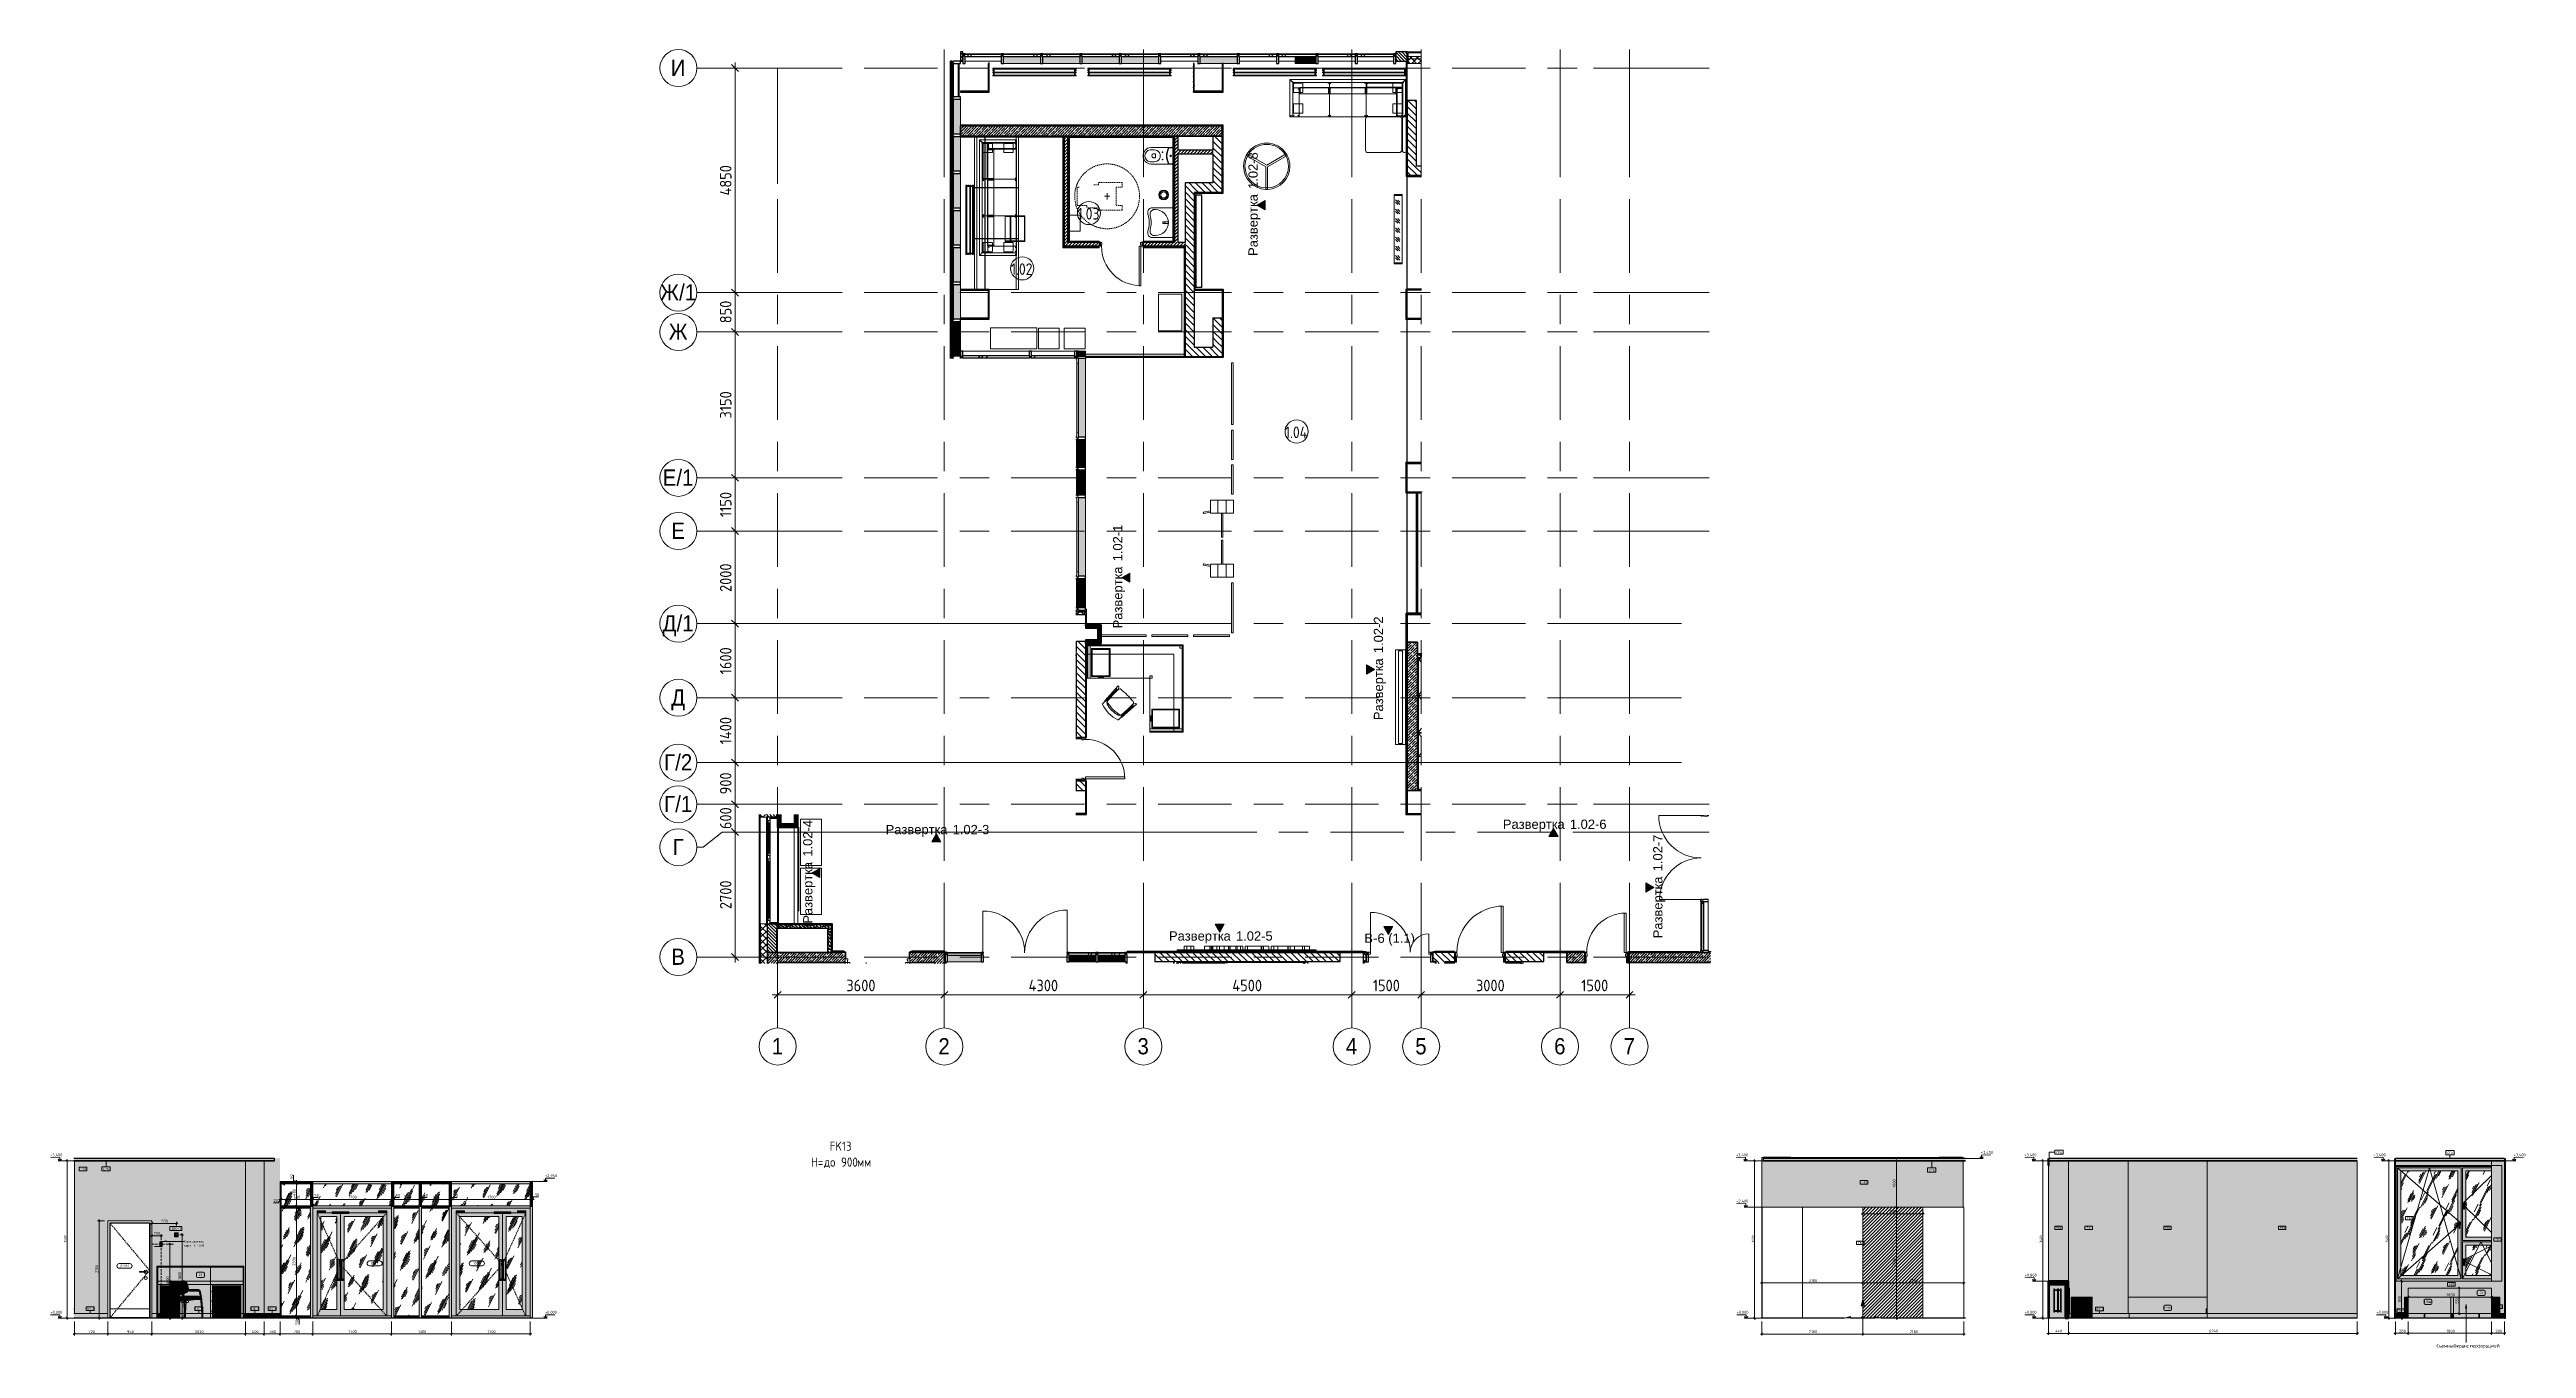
# Model space of a CAD drawing. Header units: millimetres. Extents: x 855 to 103073, y -1987 to 27400.
# Drawn here: x 7180 to 60682, y -654 to 27400 of the extents above; entities that cross this region are included whole.
import ezdxf

# ---------------------------------------------------------------- set-up
doc = ezdxf.new("R2010")
doc.units = ezdxf.units.MM
for name, pattern in [('200_ШТРИХ__ш1_п0_6_', [40, 25, -15]), ('200_ШТРИХ_ш1п0_6_', [40, 25, -15]), ('ADSK_Штрих_ш2 п1', [75, 50, -25]), ('Осевая', [3175, 635, -476.25, 1587.5, -476.25]), ('Штрих', [158.75, 79.375, -79.375])]:
    doc.linetypes.add(name, pattern=pattern)
for name, color, linetype, lineweight in [('0-1', 7, 'Continuous', 9), ('A-ANNO-DIMS', 7, 'Continuous', 9), ('A-ANNO-DIMS-100', 7, 'Continuous', 9), ('A-ANNO-DIMS-25', 7, 'Continuous', 9), ('A-AREA-IDEN', 7, 'Continuous', 9), ('A-CLNG', 7, 'Continuous', 9), ('A-CLNG-IDEN', 7, 'Continuous', 9), ('A-DETL', 7, 'Continuous', 9), ('A-DETL-1', 7, 'ADSK_Штрих_ш2 п1', 9), ('A-DETL-GENF', 7, 'Continuous', 9), ('A-DOOR', 7, 'Continuous', 9), ('A-DOOR-1', 7, '200_ШТРИХ_ш1п0_6_', 9), ('A-DOOR-2', 7, 'Штрих', 9), ('A-DOOR-3', 7, '200_ШТРИХ__ш1_п0_6_', 9), ('A-DOOR-4', 7, 'Continuous', 13), ('A-DOOR-FRAM', 7, 'Continuous', 9), ('A-DOOR-FRAM-1', 7, 'Continuous', 13), ('A-DOOR-IDEN', 7, 'Continuous', 9), ('A-FLOR', 7, 'Continuous', 9), ('A-GENM', 7, 'Continuous', 9), ('A-GENM-IDEN', 7, 'Continuous', 9), ('A-GLAZ', 7, 'Continuous', 9), ('A-GLAZ-1', 7, 'Continuous', 13), ('A-GLAZ-CURT', 7, 'Continuous', 9), ('A-GLAZ-CURT-1', 7, 'Continuous', 25), ('A-GLAZ-CWMG', 7, 'Continuous', 9), ('A-GLAZ-CWMG-2', 7, 'Continuous', 25), ('A-WALL', 7, 'Continuous', 9), ('A-WALL-7', 7, 'Continuous', 40), ('A-WALL-IDEN', 7, 'Continuous', 9), ('A-WALL-PATT', 7, 'Continuous', 9), ('E-ELEC-EQPM', 7, 'Continuous', 9), ('E-ELEC-FIXT-IDEN', 7, 'Continuous', 9), ('G-ANNO-DIMS', 7, 'Continuous', 9), ('G-ANNO-DIMS-1', 7, 'Continuous', 20), ('G-ANNO-SYMB', 7, 'Continuous', 9), ('G-ANNO-TEXT', 7, 'Continuous', 9), ('I-FURN', 7, 'Continuous', 9), ('I-FURN-11', 7, '200_ШТРИХ__ш1_п0_6_', 13), ('I-FURN-12', 7, '200_ШТРИХ__ш1_п0_6_', 9), ('I-FURN-IDEN', 7, 'Continuous', 9), ('I-WALL', 7, 'Continuous', 9), ('M-EQPM', 7, 'Continuous', 9), ('P-SANR-FIXT', 7, 'Continuous', 9), ('S-COLS', 7, 'Continuous', 9), ('Знаки', 7, 'Continuous', 9), ('Знаки-1', 7, 'Continuous', 18), ('Марки для знаков', 7, 'Continuous', 9), ('Оси', 7, 'Continuous', 9), ('Оси-1', 7, 'Continuous', 20), ('Оси-2', 7, 'Осевая', 9), ('Электрические приборы', 7, 'Continuous', 9)]:
    doc.layers.add(name, color=color, linetype=linetype, lineweight=lineweight)
for name, color, linetype, lineweight, true_color in [('A-CLNG-1', 7, 'Continuous', 9, 0x787878), ('A-CLNG-FNSH-1', 7, 'Continuous', 30, 0x3c3c3c), ('A-DETL-GENF-2', 7, 'Continuous', 9, 0x004000), ('A-FLOR-1', 7, 'Continuous', 9, 0x787878), ('A-FLOR-FNSH-1', 7, 'Continuous', 40, 0x3c3c3c), ('A-FLOR-FNSH-2', 7, 'Continuous', 30, 0x3c3c3c), ('A-FLOR-FNSH-3', 7, 'Continuous', 30, 0x818181), ('A-FLOR-MCUT-1', 7, 'Continuous', 9, 0x646464), ('A-GLAZ-CWMG-1', 7, 'Continuous', 9, 0x535353), ('A-WALL-1', 7, 'Continuous', 30, 0x3c3c3c), ('A-WALL-2', 7, 'Continuous', 13, 0x3c3c3c), ('A-WALL-3', 7, 'Continuous', 35, 0x3c3c3c), ('A-WALL-4', 7, 'Continuous', 25, 0x3c3c3c), ('A-WALL-5', 7, 'Continuous', 40, 0x3c3c3c), ('A-WALL-6', 7, 'Continuous', 9, 0x787878), ('A-WALL-FNSH-1', 7, 'Continuous', 30, 0x3c3c3c), ('A-WALL-FNSH-2', 7, 'Continuous', 13, 0x3c3c3c), ('A-WALL-FNSH-3', 7, 'Continuous', 9, 0x3c3c3c), ('G-ANNO-TEXT-1', 7, 'Continuous', 9, 0x3c3c3c), ('I-FURN-1', 7, 'Continuous', 9, 0x262626), ('I-FURN-10', 11, 'Continuous', 9, 0xffaaaa), ('I-FURN-13', 7, 'Continuous', 9, 0xf0f0f0), ('I-FURN-15', 7, 'Continuous', 9, 0xaaaaaa), ('I-FURN-17', 7, 'Continuous', 9, 0xd1d1d1), ('I-FURN-18', 7, 'Continuous', 9, 0xdddddd), ('I-FURN-3', 7, 'Continuous', 9, 0xacacac), ('I-FURN-5', 7, 'Continuous', 9, 0x949494), ('I-FURN-6', 7, 'Continuous', 9, 0x8d8d8d), ('I-FURN-7', 7, 'Continuous', 9, 0x9e9e9e), ('I-FURN-8', 7, 'Continuous', 9, 0x888888), ('I-FURN-9', 7, 'Continuous', 9, 0xc0c0c0), ('I-WALL-1', 7, 'Continuous', 9, 0x787878), ('Q-SPCQ-1', 9, 'Continuous', 9, 0x808080), ('Q-SPCQ-2', 7, 'Continuous', 9, 0x7f7f7f), ('Розетки', 7, 'Continuous', 9, 0xff1e23)]:
    doc.layers.add(name, color=color, linetype=linetype, lineweight=lineweight, true_color=true_color)
doc.layers.add('I-FURN-14', color=7, linetype='Continuous', lineweight=9, transparency=1)
doc.layers.add('I-FURN-2', color=7, linetype='Continuous', lineweight=9, transparency=0.7)
for name, color, linetype, lineweight, true_color, transparency in [('I-FURN-16', 7, 'Continuous', 9, 0xfbfbfb, 0.7), ('I-FURN-4', 7, 'Continuous', 9, 0x7f7f7f, 0.7), ('M-EQPM-1', 7, 'Continuous', 9, 0xe6e6e6, 0.7)]:
    doc.layers.add(name, color=color, linetype=linetype, lineweight=lineweight, true_color=true_color, transparency=transparency)
doc.styles.add('Arial', font='arial.ttf', dxfattribs={"width": 0.9, "height": 350})
doc.styles.add('Arial_1', font='arial.ttf', dxfattribs={"height": 200})
doc.styles.add('GOST Common_4', font='GOST_Common.ttf', dxfattribs={"height": 50})
doc.styles.add('GOST Common_5', font='GOST_Common.ttf', dxfattribs={"width": 0.9, "height": 50})
doc.styles.add('GOST Common_6', font='GOST_Common.ttf', dxfattribs={"height": 62.5})
doc.styles.add('GOST Common_7', font='GOST_Common.ttf', dxfattribs={"width": 0.9, "height": 250})
doc.styles.add('GOST Common_8', font='GOST_Common.ttf', dxfattribs={"width": 0.9, "height": 200})
doc.styles.add('GOST Common_9', font='GOST_Common.ttf', dxfattribs={"width": 0.9, "height": 75})
doc.styles.add('ISOCPEUR_1', font='isocpeur.ttf', dxfattribs={"width": 0.9, "height": 62.5})
doc.styles.add('ISOCPEUR_2', font='isocpeur.ttf', dxfattribs={"width": 0.9, "height": 50})
doc.styles.add('ISOCPEUR_3', font='isocpeur.ttf', dxfattribs={"width": 0.9, "height": 250})
doc.dimstyles.new('ISO-2_0_0_9К_Средний_округл2', dxfattribs={"dimscale": 304.8, "dimtxt": 49.799059, "dimasz": 0.123031, "dimexe": 0.098425, "dimexo": 0, "dimgap": 0, "dimtad": 1, "dimdec": 0, "dimrnd": 10, "dimzin": 0, "dimdsep": 46, "dimtxsty": 'ISOCPEUR_2', "dimblk1": 'OBLIQUE', "dimblk2": 'OBLIQUE', "dimsah": 1, "dimcen": 0.09, "dimdle": 0.098425, "dimazin": 0, "dimtfac": 1, "dimtdec": 4, "dimtix": 1, "dimtmove": 0, "dimatfit": 3, "dimfxl": 1, "dimtvp": 1, "dimtolj": 1, "dimtzin": 0, "dimarcsym": 2})
doc.dimstyles.new('ISO-2_5_0_9К_БОЛЬШОЙ', dxfattribs={"dimscale": 304.8, "dimtxt": 62.248823, "dimasz": 0.123031, "dimexe": 0.098425, "dimexo": 0.246063, "dimgap": 0, "dimtad": 1, "dimdec": 0, "dimrnd": 10, "dimzin": 0, "dimdsep": 46, "dimtxsty": 'ISOCPEUR_1', "dimblk1": 'OBLIQUE', "dimblk2": 'OBLIQUE', "dimsah": 1, "dimcen": 0.09, "dimdle": 0.098425, "dimazin": 0, "dimtfac": 1, "dimtdec": 4, "dimtix": 1, "dimtmove": 0, "dimatfit": 3, "dimfxl": 1, "dimtvp": 1, "dimtolj": 1, "dimtzin": 0, "dimarcsym": 2})
doc.dimstyles.new('ISO-2_5_0_9К_БОЛЬШОЙ_1', dxfattribs={"dimscale": 304.8, "dimtxt": 62.248823, "dimasz": 0.123031, "dimexe": 0.098425, "dimexo": 0.246063, "dimgap": 0, "dimtad": 1, "dimdec": 0, "dimrnd": 10, "dimzin": 0, "dimdsep": 46, "dimtxsty": 'ISOCPEUR_1', "dimblk1": 'OBLIQUE', "dimblk2": 'OBLIQUE', "dimsah": 1, "dimcen": 0.09, "dimdle": 0.098425, "dimazin": 0, "dimtfac": 1, "dimtdec": 4, "dimtix": 1, "dimtmove": 1, "dimatfit": 3, "dimfxl": 1, "dimtvp": 1, "dimtolj": 1, "dimtzin": 0, "dimarcsym": 2})
doc.dimstyles.new('ISO-2_5_0_9К_БОЛЬШОЙ_2', dxfattribs={"dimscale": 304.8, "dimtxt": 62.248823, "dimasz": 0.123031, "dimexe": 0.098425, "dimexo": 0.246063, "dimgap": 0, "dimtad": 1, "dimdec": 0, "dimrnd": 10, "dimzin": 0, "dimdsep": 46, "dimtxsty": 'ISOCPEUR_1', "dimblk1": 'OBLIQUE', "dimblk2": 'OBLIQUE', "dimsah": 1, "dimcen": 0.09, "dimdle": 0.098425, "dimazin": 0, "dimtfac": 1, "dimtdec": 4, "dimtix": 1, "dimtmove": 2, "dimatfit": 3, "dimfxl": 1, "dimtvp": 1, "dimtolj": 1, "dimtzin": 0, "dimarcsym": 2})
doc.dimstyles.new('ISO-2_5_0_9К_БОЛЬШОЙ_3', dxfattribs={"dimscale": 304.8, "dimtxt": 248.995294, "dimasz": 0.492126, "dimexe": 0.393701, "dimexo": 0.984252, "dimgap": 0, "dimtad": 1, "dimdec": 0, "dimrnd": 10, "dimzin": 0, "dimdsep": 46, "dimtxsty": 'ISOCPEUR_3', "dimblk1": 'OBLIQUE', "dimblk2": 'OBLIQUE', "dimsah": 1, "dimcen": 0.09, "dimdle": 0.393701, "dimazin": 0, "dimtfac": 1, "dimtdec": 4, "dimtix": 1, "dimtmove": 0, "dimatfit": 3, "dimfxl": 1, "dimtvp": 1, "dimtolj": 1, "dimtzin": 0, "dimarcsym": 2})
pattern_1 = [(63.435, (18470.56, 31.75), (-255.58, 766.75), [317.5, -190.5, 317.5, -190.5, -403.903]), (63.435, (18470.56, 31.75), (-255.58, 766.75), [-1016, 127, -276.9]), (63.435, (18454.7, 47.6), (-255.58, 766.75), [254, -317.5, 190.5, -190.5, -467.403]), (63.435, (18454.7, 47.6), (-255.58, 766.75), [-952.5, 222.25, -245.15]), (63.435, (18454.7, 95.25), (-255.58, 766.75), [190.5, -381, 127, -190.5, -530.903]), (63.435, (18454.7, 95.25), (-255.58, 766.75), [-889, 285.75, -245.15]), (63.435, (18502.3, 47.6), (-255.58, 766.75), [190.5, -381, 158.75, -6404.65]), (63.435, (18549.93, 95.25), (-255.58, 766.75), [95.25, -476.25, 63.5, -6499.9]), (63.435, (18470.56, 174.6), (-255.58, 766.75), [63.5, -476.25, 63.5, -254, -562.653]), (63.435, (18470.56, 174.6), (-255.58, 766.75), [-857.25, 158.75, -403.9]), (63.435, (18756.3, 127), (-255.58, 766.75), [317.5, -476.25, 381, -251.5]), (63.435, (18756.3, 79.4), (-255.58, 766.75), [444.5, -317.5, 476.25, -188]), (63.435, (18788.06, 95.25), (-255.58, 766.75), [508, -254, 381, -276.9]), (63.435, (18835.7, 142.9), (-255.58, 766.75), [317.5, -444.5, 254, -403.9]), (63.435, (18788.06, 238.1), (-255.58, 766.75), [158.75, -635, 190.5, -435.65]), (63.435, (18883.3, 190.5), (-255.58, 766.75), [127, -635, 127, -530.9])]
pattern_2 = [(45, (22797.38, 0), (-70.71068, 70.71068), []), (135, (22797.38, 0), (-70.71068, -70.71068), [])]
pattern_3 = [(45, (22797.38, 0), (-57.02463, 57.02463), []), (45, (22854.404, 0), (-57.02463, 57.02463), [100.806, -20.161, 3.353, -16.808])]
pattern_4 = [(45, (22797.38, 0), (-35.35534, 35.35534), [])]
pattern_5 = [(135, (22797.38, 0), (-35.35534, -35.35534), [])]
pattern_6 = [(135, (22797.38, 0), (-70.71068, -70.71068), [])]
pattern_7 = [(135, (22797.38, 0), (-75.43415, -75.43415), [106.68, -17.78, 3.556, -17.78]), (135, (22797.38, 75.39), (-75.43415, -75.43415), []), (50, (22797.38, 0), (127.5292, -11.1576), [13.335, -146.685]), (355, (22797.38, 0), (-24.6697, 133.74), [10.668, -117.348]), (100.451, (22808, -0.93), (102.8597, 122.5818), [11.333, -124.663]), (46.184, (22797.38, 35.56), (189.7552, -29.4304), [20.002, -220.027]), (96.636, (22813.2, 33.1), (166.1822, 173.1996), [17, -186.995]), (351.184, (22797.38, 35.56), (166.184, 173.1976), [16.002, -176.022]), (21, (22815.16, 26.67), (106.13027, -71.58603), [13.335, -146.685]), (326, (22815.16, 26.67), (43.2619, 128.93175), [10.668, -117.348]), (71.451, (22824, 20.7), (149.392, 57.34505), [11.333, -124.663]), (37.5, (22797.38, 0), (2.16223, 59.18836), [3.353, -112.573, 3.353, -115.773, -117.793]), (37.5, (22797.38, 0), (2.16223, 59.18836), [-235.052, 3.353, -114.44]), (7.5, (22797.38, 0), (46.77386, 70.12615), [3.353, -64.567, 3.353, -109.906, -44.894]), (7.5, (22797.38, 0), (46.77386, 70.12615), [-181.178, 3.353, -41.542]), (327.5, (22757.73, 0), (94.91367, -4.01009), [3.353, -41.097, 3.353, -135.331, -184.023]), (327.5, (22757.73, 0), (94.91367, -4.01009), [-183.134, 3.353, -180.67]), (317.5, (22739.95, 0), (103.69057, 17.79882), [3.353, -54.432, 3.353, -88.748, -130.683]), (317.5, (22739.95, 0), (103.69057, 17.79882), [-149.885, 3.353, -127.33])]
pattern_8 = [(0, (22797.38, 0), (121.92, 30.48), [10.058, -81.382, 10.058, -81.382, -487.68]), (0, (22797.38, 0), (121.92, 30.48), [-182.88, 10.058, -172.822, 10.058, -81.382, -213.36]), (0, (22797.38, 0), (121.92, 30.48), [-457.2, 10.058, -50.902, 10.058, -142.342]), (120, (22843.1, 15.24), (-87.356454, 90.345817), [10.058, -81.382, 10.058, -81.382, -487.68]), (120, (22843.1, 15.24), (-87.356454, 90.345817), [-182.88, 10.058, -172.822, 10.058, -81.382, -213.36]), (120, (22843.1, 15.24), (-87.356454, 90.345817), [-457.2, 10.058, -50.902, 10.058, -142.342]), (240, (22858.34, 76.2), (-34.563546, -120.825817), [10.058, -81.382, 10.058, -81.382, -487.68]), (240, (22858.34, 76.2), (-34.563546, -120.825817), [-182.88, 10.058, -172.822, 10.058, -81.382, -213.36]), (240, (22858.34, 76.2), (-34.563546, -120.825817), [-457.2, 10.058, -50.902, 10.058, -142.342])]
pattern_9 = [(45, (22797.38, 0), (-106.066, 106.066), []), (135, (22797.38, 0), (-106.066, -106.066), [])]
pattern_10 = [(45, (8853.39, 0), (-14.25598, 14.25598), []), (45, (8867.647, 0), (-14.25598, 14.25598), [25.202, -5.04, 0.8382, -4.202])]
pattern_11 = [(63.435, (63.5, 31.75), (-255.583, 766.747), [317.5, -190.5, 317.5, -190.5, -403.903]), (63.435, (63.5, 31.75), (-255.583, 766.747), [-1016, 127, -276.903]), (63.435, (47.6, 47.6), (-255.583, 766.747), [254, -317.5, 190.5, -190.5, -467.403]), (63.435, (47.6, 47.6), (-255.583, 766.747), [-952.5, 222.25, -245.153]), (63.435, (47.6, 95.25), (-255.583, 766.747), [190.5, -381, 127, -190.5, -530.903]), (63.435, (47.6, 95.25), (-255.583, 766.747), [-889, 285.75, -245.153]), (63.435, (95.25, 47.6), (-255.583, 766.747), [190.5, -381, 158.75, -6404.65]), (63.435, (142.9, 95.25), (-255.583, 766.747), [95.25, -476.25, 63.5, -6499.9]), (63.435, (63.5, 174.6), (-255.583, 766.747), [63.5, -476.25, 63.5, -254, -562.653]), (63.435, (63.5, 174.6), (-255.583, 766.747), [-857.25, 158.75, -403.903]), (63.435, (349.25, 127), (-255.583, 766.747), [317.5, -476.25, 381, -251.503]), (63.435, (349.25, 79.4), (-255.583, 766.747), [444.5, -317.5, 476.25, -188.003]), (63.435, (381, 95.25), (-255.583, 766.747), [508, -254, 381, -276.903]), (63.435, (428.6, 142.9), (-255.583, 766.747), [317.5, -444.5, 254, -403.903]), (63.435, (381, 238.1), (-255.583, 766.747), [158.75, -635, 190.5, -435.653]), (63.435, (476.25, 190.5), (-255.583, 766.747), [127, -635, 127, -530.903])]
pattern_12 = [(0, (49329.801, 0), (30.48, 7.62), [2.515, -20.345, 2.515, -20.345, -121.92]), (0, (49329.801, 0), (30.48, 7.62), [-45.72, 2.515, -43.205, 2.515, -20.345, -53.34]), (0, (49329.801, 0), (30.48, 7.62), [-114.3, 2.515, -12.725, 2.515, -35.585]), (120, (49341.231, 3.81), (-21.8391136, 22.5864543), [2.515, -20.345, 2.515, -20.345, -121.92]), (120, (49341.231, 3.81), (-21.8391136, 22.5864543), [-45.72, 2.515, -43.205, 2.515, -20.345, -53.34]), (120, (49341.231, 3.81), (-21.8391136, 22.5864543), [-114.3, 2.515, -12.725, 2.515, -35.585]), (240, (49345.041, 19.05), (-8.6408864, -30.2064543), [2.515, -20.345, 2.515, -20.345, -121.92]), (240, (49345.041, 19.05), (-8.6408864, -30.2064543), [-45.72, 2.515, -43.205, 2.515, -20.345, -53.34]), (240, (49345.041, 19.05), (-8.6408864, -30.2064543), [-114.3, 2.515, -12.725, 2.515, -35.585])]

msp = doc.modelspace()

# ---------------------------------------------------------------- texts
at = {"layer": 'A-AREA-IDEN', "char_height": 250, "attachment_point": 1, "style": 'GOST Common_7'}
for s, insert, width in [('1.03', (29390.7, 23977.4), 606.076), ('1.02', (27948, 22782.5), 606.076), ('1.04', (33866.5, 19259.1), 627.721)]:
    msp.add_mtext(s, dxfattribs=dict(at, insert=insert, width=width))
at = {"layer": 'A-CLNG-IDEN', "char_height": 50, "width": 132.278, "attachment_point": 1, "style": 'GOST Common_4'}
for insert in [(8344, 3246), (47778.3, 3221.8), (50526.6, 3607.5), (58973.3, 3596.6)]:
    msp.add_mtext('CF6', dxfattribs=dict(at, insert=insert))
at = {"layer": 'A-DOOR-IDEN', "char_height": 50, "attachment_point": 1, "style": 'GOST Common_4'}
for s, insert, width in [('\\fGOST Common|b0|i0|c204|p34|;Д', (8702, 1159.4), 56.118), ('-8(', (8748.3, 1159.4), 112.236), ('\\fGOST Common|b0|i0|c204|p34|;л', (8840.9, 1159.4), 42.089), ('\\fGOST Common|b0|i0|c204|p34|;)', (8875.6, 1159.4), 24.051), ('\\fGOST Common|b0|i0|c204|p34|;В', (14132.6, 1213.5), 50.105), ('-1.1', (14173.9, 1213.5), 122.257), ('\\fGOST Common|b0|i0|c204|p34|;В', (16358, 1213.5), 50.105), ('-1', (16399.4, 1213.5), 74.156)]:
    msp.add_mtext(s, dxfattribs=dict(at, insert=insert, width=width))
at = {"layer": 'A-GENM-IDEN', "char_height": 50, "attachment_point": 1, "style": 'GOST Common_4'}
for s, insert, width in [('ПК', (7981.5, 228.7), 100.211), ('-3', (8064.1, 228.7), 86.181), ('ПК', (10326.5, 228.7), 100.211), ('-3', (10409.1, 228.7), 86.181), ('ПК', (11539.5, 228.7), 100.211), ('-3', (11622.1, 228.7), 86.181), ('ПК', (11912.7, 228.7), 100.211), ('-3', (11995.4, 228.7), 86.181), ('ПК', (51383.2, 222), 100.211), ('-3', (51465.9, 222), 86.181), ('ПК', (57891.3, 187.4), 100.211), ('-3', (57974, 187.4), 86.181), ('ПК', (59999.4, 272.7), 100.211), ('-3', (60082, 272.7), 86.181)]:
    msp.add_mtext(s, dxfattribs=dict(at, insert=insert, width=width))
at = {"layer": 'A-WALL-IDEN', "char_height": 50, "attachment_point": 1, "style": 'GOST Common_5'}
for s, insert, width in [('FK1', (7858.4, 3245.4), 111.835), ('FK1', (46328.6, 2957.4), 111.835), ('FK1', (58103, 2184.8), 111.835), ('FK7', (46244.6, 1652), 124.462), ('FK1', (50529.2, 1974.5), 111.835), ('FK1', (51180.5, 1974.5), 111.835), ('FK1', (52884.5, 1974.5), 111.835), ('FK1', (55359.5, 1974.5), 111.835), ('FK1', (60015.7, 1724.4), 111.835), ('FK1', (59017, 754.3), 111.835)]:
    msp.add_mtext(s, dxfattribs=dict(at, insert=insert, width=width))
at = {"layer": 'E-ELEC-FIXT-IDEN', "insert": (9820.1, 1966.2), "char_height": 62.5, "width": 212.447, "attachment_point": 1, "style": 'GOST Common_6'}
msp.add_mtext('SK-1', dxfattribs=at)
at = {"layer": 'G-ANNO-SYMB', "char_height": 200, "attachment_point": 1, "rotation": 90, "style": 'Arial_1'}
for s, insert, width in [(' 1.02-8', (33076.8, 24312), 1074.261), ('Развертка', (33076.8, 22942.7), 1659.493), (' 1.02-1', (30152.9, 16268), 1074.261), ('Развертка', (30152.9, 14898.7), 1659.493), (' 1.02-2', (35785.1, 14285.4), 1074.261), ('Развертка', (35785.1, 12916.2), 1659.493), (' 1.02-4', (23458.2, 9889.4), 1074.261), (' 1.02-7', (41818.9, 9573.3), 1074.261), ('Развертка', (23458.2, 8520.2), 1659.493), ('Развертка', (41818.9, 8204.1), 1659.493)]:
    msp.add_mtext(s, dxfattribs=dict(at, insert=insert, width=width))
at = {"layer": 'G-ANNO-SYMB', "char_height": 200, "attachment_point": 1, "style": 'Arial_1'}
for s, insert, width in [('Развертка', (38572.3, 10768), 1659.493), (' 1.02-6', (39941.5, 10768), 1074.261), ('Развертка', (25240.5, 10653.1), 1659.493), (' 1.02-3', (26609.7, 10653.1), 1074.261), ('Развертка', (31360.5, 8353.9), 1659.493), (' 1.02-5', (32729.7, 8353.9), 1074.261), ('\\fArial|b0|i0|c204|p34|;В', (35579.3, 8306.9), 232.489), ('-6 (1.1)', (35771.1, 8306.9), 1106.329)]:
    msp.add_mtext(s, dxfattribs=dict(at, insert=insert, width=width))
at = {"layer": 'G-ANNO-TEXT', "char_height": 75, "attachment_point": 1, "style": 'GOST Common_9'}
for s, insert, width in [('Съемный', (58740.1, -558.9), 434.715), ('\\fGOST Common|b0|i0|c204|p34|;\\W.9; ', (59098.8, -558.9), 28.861), ('экран', (59122.6, -558.9), 299.43), ('\\fGOST Common|b0|i0|c204|p34|;\\W.9; ', (59369.7, -558.9), 28.861), ('\\fGOST Common|b0|i0|c204|p34|;\\W.9;с', (59393.5, -558.9), 48.703), ('\\fGOST Common|b0|i0|c204|p34|;\\W.9; ', (59433.7, -558.9), 28.861), ('перфорацией', (59457.5, -558.9), 672.816)]:
    msp.add_mtext(s, dxfattribs=dict(at, insert=insert, width=width))
at = {"layer": 'G-ANNO-TEXT-1', "attachment_point": 1}
for s, insert, char_height, width, style in [('FK13', (24030.8, 3814.7), 200, 598.861, 'GOST Common_8'), ('\\fGOST Common|b0|i0|c204|p34|;\\W.9;Н', (23626, 3470.7), 200, 180.38, 'GOST Common_8'), ('\\fGOST Common|b0|i0|c204|p34|;\\W.9;=', (23774.8, 3470.7), 200, 158.734, 'GOST Common_8'), ('до', (23905.8, 3470.7), 200, 317.468, 'GOST Common_8'), (' 900', (24167.7, 3470.7), 200, 555.569, 'GOST Common_8'), ('мм', (24626.1, 3470.7), 200, 360.759, 'GOST Common_8'), ('Считыватель', (10089.1, 1682), 50, 463.576, 'GOST Common_5'), ('\\fGOST Common|b0|i0|c204|p34|;\\W.9; ', (10471.5, 1682), 50, 19.842, 'GOST Common_5'), ('карт', (10089.1, 1596), 50, 173.165, 'GOST Common_5'), ('  h=1.600', (10231.9, 1596), 50, 281.392, 'GOST Common_5')]:
    msp.add_mtext(s, dxfattribs=dict(at, insert=insert, char_height=char_height, width=width, style=style))
at = {"layer": 'I-FURN-IDEN', "char_height": 50, "attachment_point": 1, "style": 'GOST Common_4'}
for s, insert, width in [('23', (10401.2, 960), 86.181), ('1,4', (10055.6, 424.5), 102.215), ('1,56', (52852.5, 251.8), 140.295), ('\\fGOST Common|b0|i0|c204|p34|;б', (52968.3, 251.8), 44.093), ('1,56', (58470.7, 376.9), 140.295), ('\\fGOST Common|b0|i0|c204|p34|;а', (58586.4, 376.9), 50.105)]:
    msp.add_mtext(s, dxfattribs=dict(at, insert=insert, width=width))
at = {"layer": 'Марки для знаков', "insert": (59668.8, 572.6), "char_height": 50, "width": 74.156, "attachment_point": 1, "style": 'GOST Common_4'}
msp.add_mtext('E1', dxfattribs=at)
at = {"layer": 'Оси', "char_height": 350, "attachment_point": 1, "style": 'Arial'}
for s, insert, width in [('\\fArial|b0|i0|c204|p34|;\\W.9;И', (20600.2, 27181), 389.62), ('\\fArial|b0|i0|c204|p34|;\\W.9;Ж', (20368, 22331), 497.848), ('/1', (20778.8, 22331), 454.557), ('\\fArial|b0|i0|c204|p34|;\\W.9;Ж', (20555.7, 21481), 497.848), ('\\fArial|b0|i0|c204|p34|;\\W.9;Е', (20424.7, 18331), 360.759), ('/1', (20722.4, 18331), 454.557), ('\\fArial|b0|i0|c204|p34|;\\W.9;Е', (20611.9, 17181), 360.759), ('\\fArial|b0|i0|c204|p34|;\\W.9;Д', (20421.6, 15181), 367.975), ('/1', (20725.2, 15181), 454.557), ('\\fArial|b0|i0|c204|p34|;\\W.9;Д', (20609.2, 13581), 367.975), ('\\fArial|b0|i0|c204|p34|;\\W.9;Г', (20451.3, 12181), 295.823), ('/2', (20695.4, 12181), 454.557), ('\\fArial|b0|i0|c204|p34|;\\W.9;Г', (20451.3, 11281), 295.823), ('/1', (20695.4, 11281), 454.557), ('\\fArial|b0|i0|c204|p34|;\\W.9;Г', (20638.9, 10351.9), 295.823), ('\\fArial|b0|i0|c204|p34|;\\W.9;В', (20611.9, 7981), 360.759), ('\\fArial|b0|i0|c204|p34|;\\W.9;1', (22779.9, 6048.3), 303.038), ('\\fArial|b0|i0|c204|p34|;\\W.9;2', (26379.9, 6048.3), 303.038), ('\\fArial|b0|i0|c204|p34|;\\W.9;3', (30679.9, 6048.3), 303.038), ('\\fArial|b0|i0|c204|p34|;\\W.9;4', (35179.9, 6048.3), 303.038), ('\\fArial|b0|i0|c204|p34|;\\W.9;5', (36679.9, 6048.3), 303.038), ('\\fArial|b0|i0|c204|p34|;\\W.9;6', (39679.9, 6048.3), 303.038), ('\\fArial|b0|i0|c204|p34|;\\W.9;7', (41179.9, 6048.3), 303.038)]:
    msp.add_mtext(s, dxfattribs=dict(at, insert=insert, width=width))

# ---------------------------------------------------------------- blocks, each defined once
blk = doc.blocks.new('Прямоугольный импост - Импост структурный с накладкой - 190мм-32473987-Развертка 1_02-1')
at = {"layer": 'A-GLAZ-CWMG-1'}
blk.add_hatch(color=256, dxfattribs=at).paths.add_polyline_path([(15345, 2900), (15975, 2900), (15975, 2950), (15345, 2950)])
at = {"layer": 'A-GLAZ-CWMG'}
for p, q in [((15345, 2900), (15345, 2950)), ((15975, 2950), (15345, 2950)), ((15975, 2900), (15345, 2900)), ((15975, 2950), (15975, 2900))]:
    blk.add_line(p, q, dxfattribs=at)
blk = doc.blocks.new('Прямоугольный импост - Импост структурный с накладкой - 190мм-24242608-Развертка 1_02-1')
at = {"layer": 'A-GLAZ-CWMG-1'}
blk.add_hatch(color=256, dxfattribs=at).paths.add_polyline_path([(20775, 0), (20777, 0), (20777, 50), (20775, 50), (20775, 49)])
at = {"layer": 'A-GLAZ-CWMG'}
for p, q in [((20775, 0), (20775, 50)), ((20775, 50), (20777, 50))]:
    blk.add_line(p, q, dxfattribs=at)
blk = doc.blocks.new('Прямоугольный импост - Импост структурный с накладкой - 190мм-31929454-Развертка 1_02-1')
at = {"layer": 'A-GLAZ-CWMG-1'}
blk.add_hatch(color=256, dxfattribs=at).paths.add_polyline_path([(15320, 0), (15345, 0), (15345, 2400), (15320, 2400), (15320, 100)])
at = {"layer": 'A-GLAZ-CWMG'}
blk.add_line((15345, 2400), (15345, 0), dxfattribs=at)
blk = doc.blocks.new('Системная панель - Стекло - 40мм-32257947-Развертка 1_02-1')
at = {"layer": 'A-GLAZ-CURT'}
h = blk.add_hatch(dxfattribs=at)
h.set_pattern_fill('FP_1', color=256, style=0, pattern_type=2)
h.set_pattern_definition(pattern_1)
h.paths.add_polyline_path([(18375, 50), (18975, 50), (18975, 2375), (18375, 2375), (18375, 859)])
blk = doc.blocks.new('Системная панель - Стекло - 40мм-32473990-Развертка 1_02-1')
at = {"layer": 'A-GLAZ-CURT'}
h = blk.add_hatch(dxfattribs=at)
h.set_pattern_fill('FP_1', color=256, style=0, pattern_type=2)
h.set_pattern_definition(pattern_1)
h.paths.add_polyline_path([(15975, 50), (15975, 2375), (15345, 2375), (15345, 50), (15822, 50)])
blk = doc.blocks.new('Прямоугольный импост - Импост структурный с накладкой - 190мм-32257697-Развертка 1_02-1')
at = {"layer": 'A-GLAZ-CWMG-1'}
blk.add_hatch(color=256, dxfattribs=at).paths.add_polyline_path([(20725, 2900), (20725, 2950), (19025, 2950), (19025, 2900), (20158, 2900)])
at = {"layer": 'A-GLAZ-CWMG'}
for p, q in [((19025, 2900), (19025, 2950)), ((20725, 2950), (19025, 2950)), ((20725, 2900), (19025, 2900)), ((20725, 2950), (20725, 2900))]:
    blk.add_line(p, q, dxfattribs=at)
blk = doc.blocks.new('Прямоугольный импост - Импост структурный с накладкой - 190мм-23934082-Развертка 1_02-1')
at = {"layer": 'A-GLAZ-CWMG-1'}
blk.add_hatch(color=256, dxfattribs=at).paths.add_polyline_path([(18325, 2900), (18325, 2950), (17775, 2950), (17775, 2900), (18299, 2900)])
at = {"layer": 'A-GLAZ-CWMG'}
for p, q in [((17775, 2900), (17775, 2950)), ((18325, 2950), (17775, 2950)), ((18325, 2900), (17775, 2900)), ((18325, 2950), (18325, 2900))]:
    blk.add_line(p, q, dxfattribs=at)
blk = doc.blocks.new('Прямоугольный импост - Импост структурный с накладкой - 190мм-32257948-Развертка 1_02-1')
at = {"layer": 'A-GLAZ-CWMG-1'}
blk.add_hatch(color=256, dxfattribs=at).paths.add_polyline_path([(18919, 0), (18975, 0), (18975, 50), (18375, 50), (18375, 0)])
at = {"layer": 'A-GLAZ-CWMG'}
for p, q in [((18375, 0), (18375, 50)), ((18375, 50), (18975, 50)), ((18975, 50), (18975, 0))]:
    blk.add_line(p, q, dxfattribs=at)
blk = doc.blocks.new('Прямоугольный импост - Импост структурный с накладкой - 190мм-32257698-Развертка 1_02-1')
at = {"layer": 'A-GLAZ-CWMG-1'}
blk.add_hatch(color=256, dxfattribs=at).paths.add_polyline_path([(16025, 0), (17725, 0), (17725, 50), (16025, 50)])
at = {"layer": 'A-GLAZ-CWMG'}
for p, q in [((16025, 0), (16025, 50)), ((16025, 50), (17725, 50)), ((17725, 50), (17725, 0))]:
    blk.add_line(p, q, dxfattribs=at)
blk = doc.blocks.new('Прямоугольный импост - Импост структурный с накладкой - 190мм-32473988-Развертка 1_02-1')
at = {"layer": 'A-GLAZ-CWMG-1'}
blk.add_hatch(color=256, dxfattribs=at).paths.add_polyline_path([(15822, 0), (15975, 0), (15975, 50), (15345, 50), (15345, 0)])
at = {"layer": 'A-GLAZ-CWMG'}
for p, q in [((15345, 0), (15345, 50)), ((15345, 50), (15975, 50)), ((15975, 50), (15975, 0))]:
    blk.add_line(p, q, dxfattribs=at)
blk = doc.blocks.new('Прямоугольный импост - Импост структурный с накладкой - 190мм-32540736-Развертка 1_02-1')
at = {"layer": 'A-GLAZ-CWMG-1'}
blk.add_hatch(color=256, dxfattribs=at).paths.add_polyline_path([(15345, 2400), (15345, 2950), (15320, 2950), (15320, 2400)])
at = {"layer": 'A-GLAZ-CWMG'}
for p, q in [((15320, 2950), (15345, 2950)), ((15345, 2950), (15345, 2400))]:
    blk.add_line(p, q, dxfattribs=at)
blk = doc.blocks.new('Прямоугольный импост - Импост структурный с накладкой - 190мм-22862222-Развертка 1_02-1')
at = {"layer": 'A-GLAZ-CWMG-1'}
blk.add_hatch(color=256, dxfattribs=at).paths.add_polyline_path([(18975, 0), (19025, 0), (19025, 2400), (18975, 2400), (18975, 859)])
at = {"layer": 'A-GLAZ-CWMG'}
for p, q in [((18975, 2400), (18975, 0)), ((19025, 2400), (19025, 0))]:
    blk.add_line(p, q, dxfattribs=at)
blk = doc.blocks.new('Прямоугольный импост - Импост структурный с накладкой - 190мм-32540737-Развертка 1_02-1')
at = {"layer": 'A-GLAZ-CWMG-1'}
blk.add_hatch(color=256, dxfattribs=at).paths.add_polyline_path([(19025, 2400), (19025, 2950), (18975, 2950), (18975, 2400)])
at = {"layer": 'A-GLAZ-CWMG'}
for p, q in [((18975, 2950), (19025, 2950)), ((18975, 2950), (18975, 2400)), ((19025, 2950), (19025, 2400))]:
    blk.add_line(p, q, dxfattribs=at)
blk = doc.blocks.new('Дверь_Витражная_остекление_ - ДВН_ДАО_Главный вход_1800 в свету 4-32257700-Развертка 1_02-1')
at = {"layer": 'A-DOOR'}
for points in [[(16025, 50), (16123, 50), (16123, 2317), (16303, 2317), (16303, 2277), (16443, 2277), (16443, 2297), (16803, 2297), (16803, 2277), (17447, 2277), (17447, 2317), (17627, 2317), (17627, 50), (17725, 50), (17725, 2375), (16025, 2375), (16025, 190)], [(16123, 2277), (16303, 2277), (16303, 2317), (16123, 2317)], [(16623, 2257), (16623, 2297), (16443, 2297), (16443, 2257)], [(16803, 2257), (16803, 2297), (16623, 2297), (16623, 2257)], [(17627, 2277), (17627, 2317), (17447, 2317), (17447, 2277)]]:
    blk.add_hatch(color=256, dxfattribs=at).paths.add_polyline_path(points)
h = blk.add_hatch(color=256, dxfattribs=at)
h.paths.add_polyline_path([(16123, 50), (16623, 50), (16623, 2257), (16443, 2257), (16443, 2277), (16123, 2277), (16123, 859)])
h.paths.add_polyline_path([(16543, 190), (16203, 190), (16203, 2197), (16543, 2197), (16543, 427)])
h.paths.add_polyline_path([(16593, 810), (16563, 810), (16563, 860), (16568, 860), (16568, 1218), (16563, 1218), (16563, 1268), (16603, 1268), (16603, 1218), (16598, 1218), (16598, 860), (16603, 860), (16603, 810), (16596, 810)])
h = blk.add_hatch(dxfattribs=at)
h.set_pattern_fill('FP_1', color=256, style=0, pattern_type=2)
h.set_pattern_definition(pattern_1)
h.paths.add_polyline_path([(16203, 190), (16543, 190), (16543, 2197), (16203, 2197), (16203, 828)])
h = blk.add_hatch(color=256, dxfattribs=at)
h.paths.add_polyline_path([(16628, 50), (17627, 50), (17627, 2277), (16803, 2277), (16803, 2257), (16623, 2257), (16623, 50)])
h.paths.add_polyline_path([(16703, 190), (16703, 2197), (17547, 2197), (17547, 190), (17061, 190)])
h.paths.add_polyline_path([(16644, 810), (16643, 810), (16643, 860), (16648, 860), (16648, 1218), (16643, 1218), (16643, 1268), (16683, 1268), (16683, 1218), (16678, 1218), (16678, 860), (16683, 860), (16683, 810), (16646, 810)])
h = blk.add_hatch(dxfattribs=at)
h.set_pattern_fill('FP_1', color=256, style=0, pattern_type=2)
h.set_pattern_definition(pattern_1)
h.paths.add_polyline_path([(16703, 190), (17547, 190), (17547, 2197), (16703, 2197), (16703, 427)])
for p, q in [((16303, 2317), (16123, 2317)), ((16123, 2317), (16123, 2277)), ((16123, 2277), (16123, 50)), ((16123, 2277), (16303, 2277)), ((16203, 190), (16203, 2197)), ((16203, 2197), (16543, 2197)), ((16303, 2277), (16303, 2317)), ((16443, 2277), (16303, 2277)), ((16443, 2297), (16443, 2257)), ((16623, 2297), (16443, 2297)), ((16443, 2257), (16623, 2257)), ((16543, 2197), (16543, 190)), ((16803, 2297), (16623, 2297)), ((16623, 2297), (16623, 2257)), ((16623, 2257), (16623, 2297)), ((16623, 2257), (16623, 50)), ((16623, 2257), (16803, 2257)), ((16623, 50), (16623, 2257)), ((16703, 190), (16703, 2197)), ((16703, 2197), (17547, 2197)), ((16803, 2257), (16803, 2297)), ((17447, 2277), (16803, 2277)), ((17627, 2317), (17447, 2317)), ((17447, 2317), (17447, 2277)), ((17447, 2277), (17627, 2277)), ((17547, 2197), (17547, 190)), ((17627, 2277), (17627, 2317)), ((17627, 50), (17627, 2277)), ((16563, 1268), (16563, 1240)), ((16603, 1268), (16563, 1268)), ((16603, 1240), (16563, 1240)), ((16563, 1240), (16563, 1218)), ((16568, 1218), (16563, 1218)), ((16568, 1240), (16568, 840)), ((16598, 840), (16598, 1240)), ((16603, 1218), (16598, 1218)), ((16603, 1240), (16603, 1268)), ((16603, 1218), (16603, 1240)), ((16643, 1268), (16643, 1240)), ((16643, 1268), (16683, 1268)), ((16683, 1240), (16643, 1240)), ((16643, 1240), (16643, 1218)), ((16643, 1218), (16648, 1218)), ((16648, 1240), (16648, 840)), ((16678, 840), (16678, 1240)), ((16678, 1218), (16683, 1218)), ((16683, 1240), (16683, 1268)), ((16683, 1218), (16683, 1240)), ((16568, 860), (16563, 860)), ((16563, 860), (16563, 838)), ((16563, 838), (16563, 810)), ((16563, 838), (16603, 838)), ((16603, 810), (16563, 810)), ((16598, 840), (16568, 840)), ((16603, 860), (16598, 860)), ((16603, 838), (16603, 860)), ((16603, 810), (16603, 838)), ((16643, 838), (16643, 860)), ((16643, 860), (16648, 860)), ((16643, 838), (16643, 810)), ((16643, 838), (16683, 838)), ((16683, 810), (16643, 810)), ((16678, 840), (16648, 840)), ((16678, 860), (16683, 860)), ((16683, 860), (16683, 838)), ((16683, 810), (16683, 838)), ((16543, 190), (16203, 190)), ((17547, 190), (16703, 190))]:
    blk.add_line(p, q, dxfattribs=at)
at = {"layer": 'A-DOOR-1'}
for p, q in [((16123, 2277), (16574, 1268)), ((17627, 2277), (16683, 1225)), ((16598, 1214), (16623, 1159)), ((16623, 1159), (16598, 1103)), ((16648, 1186), (16623, 1159)), ((16623, 1159), (16648, 1131)), ((16678, 1097), (17618, 50)), ((16568, 1035), (16127, 50))]:
    blk.add_line(p, q, dxfattribs=at)
blk = doc.blocks.new('110_Дверь_СКБ_1Ст_Внутренняя1 - Д-8 950x2100h_охрана-31784688-Развертка 1_02-1')
at = {"layer": 'A-DOOR'}
for p, q in [((12500, 2050), (11650, 2050)), ((11650, 200), (11650, 2050)), ((12500, 2050), (12500, 200)), ((12290, 1010), (12420, 1010)), ((12420, 990), (12290, 990)), ((12420, 1010), (12386, 1010)), ((12386, 990), (12420, 990)), ((12500, 200), (11650, 200)), ((11650, 200), (11650, 14)), ((11650, 14), (12500, 14)), ((12500, 14), (12500, 200))]:
    blk.add_line(p, q, dxfattribs=at)
for centre, radius, start, end in [((12290, 1000), 10, 90, 270), ((12420, 1000), 35, 0, 163.3985), ((12420, 1000), 35, 196.6015, 0), ((12420, 865), 30, 0, 188.1699), ((12420, 865), 30, 188.1699, 0), ((12420, 1000), 10, 270, 90), ((12420, 1000), 10, 270, 90)]:
    blk.add_arc(centre, radius, start, end, dxfattribs=at)
at = {"layer": 'A-DOOR-2'}
for p, q in [((12550, 2100), (11600, 2100)), ((11600, 2), (11600, 2100)), ((12550, 2100), (11600, 2100)), ((11600, 2), (11600, 2100)), ((12550, 0), (12550, 2100)), ((12550, 0), (12550, 2100))]:
    blk.add_line(p, q, dxfattribs=at)
at = {"layer": 'A-DOOR-3'}
for p, q in [((11649, 2050), (12500, 1032)), ((12500, 1032), (11650, 14))]:
    blk.add_line(p, q, dxfattribs=at)
at = {"layer": 'A-DOOR-FRAM'}
for p, q in [((11640, 2), (11640, 2060)), ((11640, 2060), (12510, 2060)), ((11650, 2050), (11650, 2060)), ((11650, 2060), (11650, 200)), ((12500, 2050), (11650, 2050)), ((12500, 2060), (12500, 2050)), ((12500, 2060), (12500, 200)), ((12510, 2060), (12510, 2)), ((11650, 14), (11640, 14)), ((11650, 14), (11650, 2)), ((12500, 14), (12500, 2)), ((12510, 14), (12500, 14))]:
    blk.add_line(p, q, dxfattribs=at)
blk = doc.blocks.new('Системная панель - Стекло - 40мм-31929511-Развертка 1_02-1')
at = {"layer": 'A-GLAZ-CURT'}
h = blk.add_hatch(dxfattribs=at)
h.set_pattern_fill('FP_1', color=256, style=0, pattern_type=2)
h.set_pattern_definition(pattern_1)
h.paths.add_polyline_path([(20777, 50), (20777, 2375), (20775, 2375), (20775, 50)])
blk = doc.blocks.new('Прямоугольный импост - Импост структурный с накладкой - 190мм-V1-Развертка 1_02-1')
at = {"layer": 'A-GLAZ-CWMG-1'}
h = blk.add_hatch(color=256, dxfattribs=at)
h.paths.add_polyline_path([(20725, 2400), (20775, 2400), (20775, 2600), (20749, 2600), (20749, 2950), (20725, 2950), (20725, 2479)])
h.paths.add_polyline_path([(20770, 2940), (20770, 2950), (20750, 2950), (20750, 2940)])
at = {"layer": 'A-GLAZ-CWMG'}
for p, q in [((20725, 2950), (20749, 2950)), ((20725, 2950), (20725, 2400)), ((20750, 2950), (20770, 2950)), ((20775, 2600), (20775, 2400))]:
    blk.add_line(p, q, dxfattribs=at)
blk = doc.blocks.new('Дверь_Витражная_остекление_ - ДВН_ДАО_Главный вход_1800 в свету 3-32257949-Развертка 1_02-1')
at = {"layer": 'A-DOOR'}
for points in [[(19025, 50), (19123, 50), (19123, 2317), (19303, 2317), (19303, 2277), (19943, 2277), (19943, 2297), (20303, 2297), (20303, 2277), (20447, 2277), (20447, 2317), (20627, 2317), (20627, 50), (20725, 50), (20725, 2375), (19025, 2375), (19025, 190)], [(19228, 2277), (19303, 2277), (19303, 2317), (19123, 2317), (19123, 2277)], [(20123, 2257), (20123, 2297), (19943, 2297), (19943, 2257)], [(20123, 2257), (20303, 2257), (20303, 2297), (20123, 2297)], [(20447, 2277), (20627, 2277), (20627, 2317), (20447, 2317)]]:
    blk.add_hatch(color=256, dxfattribs=at).paths.add_polyline_path(points)
h = blk.add_hatch(color=256, dxfattribs=at)
h.paths.add_polyline_path([(19123, 50), (20123, 50), (20123, 2257), (19943, 2257), (19943, 2277), (19123, 2277), (19123, 859)])
h.paths.add_polyline_path([(20043, 190), (19203, 190), (19203, 2197), (20043, 2197), (20043, 427)])
h.paths.add_polyline_path([(20073, 810), (20063, 810), (20063, 860), (20068, 860), (20068, 1218), (20063, 1218), (20063, 1268), (20103, 1268), (20103, 1218), (20098, 1218), (20098, 860), (20103, 860), (20103, 810), (20078, 810)])
h = blk.add_hatch(dxfattribs=at)
h.set_pattern_fill('FP_1', color=256, style=0, pattern_type=2)
h.set_pattern_definition(pattern_1)
h.paths.add_polyline_path([(19538, 190), (20043, 190), (20043, 2197), (19203, 2197), (19203, 190)])
h = blk.add_hatch(color=256, dxfattribs=at)
h.paths.add_polyline_path([(20123, 50), (20627, 50), (20627, 2277), (20303, 2277), (20303, 2257), (20123, 2257), (20123, 427)])
h.paths.add_polyline_path([(20547, 190), (20203, 190), (20203, 2197), (20547, 2197), (20547, 211)])
h.paths.add_polyline_path([(20183, 810), (20143, 810), (20143, 860), (20148, 860), (20148, 1218), (20143, 1218), (20143, 1268), (20183, 1268), (20183, 1218), (20178, 1218), (20178, 860), (20183, 860), (20183, 825)])
h = blk.add_hatch(dxfattribs=at)
h.set_pattern_fill('FP_1', color=256, style=0, pattern_type=2)
h.set_pattern_definition(pattern_1)
h.paths.add_polyline_path([(20467, 190), (20547, 190), (20547, 2197), (20203, 2197), (20203, 190)])
for p, q in [((19303, 2317), (19123, 2317)), ((19123, 2317), (19123, 2277)), ((19123, 2277), (19123, 50)), ((19123, 2277), (19303, 2277)), ((19203, 190), (19203, 2197)), ((19203, 2197), (20043, 2197)), ((19303, 2277), (19303, 2317)), ((19943, 2277), (19303, 2277)), ((19943, 2297), (19943, 2257)), ((20123, 2297), (19943, 2297)), ((19943, 2257), (20123, 2257)), ((20043, 2197), (20043, 190)), ((20303, 2297), (20123, 2297)), ((20123, 2297), (20123, 2257)), ((20123, 2257), (20123, 2297)), ((20123, 2257), (20123, 50)), ((20123, 2257), (20303, 2257)), ((20123, 50), (20123, 2257)), ((20203, 190), (20203, 2197)), ((20203, 2197), (20547, 2197)), ((20303, 2257), (20303, 2297)), ((20447, 2277), (20303, 2277)), ((20627, 2317), (20447, 2317)), ((20447, 2317), (20447, 2277)), ((20447, 2277), (20627, 2277)), ((20547, 2197), (20547, 190)), ((20627, 2277), (20627, 2317)), ((20627, 50), (20627, 2277)), ((20063, 1268), (20063, 1240)), ((20103, 1268), (20063, 1268)), ((20103, 1240), (20063, 1240)), ((20063, 1240), (20063, 1218)), ((20068, 1218), (20063, 1218)), ((20068, 1240), (20068, 840)), ((20098, 840), (20098, 1240)), ((20103, 1218), (20098, 1218)), ((20103, 1240), (20103, 1268)), ((20103, 1218), (20103, 1240)), ((20143, 1268), (20143, 1240)), ((20143, 1268), (20183, 1268)), ((20183, 1240), (20143, 1240)), ((20143, 1240), (20143, 1218)), ((20143, 1218), (20148, 1218)), ((20148, 1240), (20148, 840)), ((20178, 840), (20178, 1240)), ((20178, 1218), (20183, 1218)), ((20183, 1240), (20183, 1268)), ((20183, 1218), (20183, 1240)), ((20068, 860), (20063, 860)), ((20063, 860), (20063, 838)), ((20063, 838), (20063, 810)), ((20063, 838), (20103, 838)), ((20103, 810), (20063, 810)), ((20098, 840), (20068, 840)), ((20103, 860), (20098, 860)), ((20103, 838), (20103, 860)), ((20103, 810), (20103, 838)), ((20143, 838), (20143, 860)), ((20143, 860), (20148, 860)), ((20143, 838), (20143, 810)), ((20143, 838), (20183, 838)), ((20183, 810), (20143, 810)), ((20178, 840), (20148, 840)), ((20178, 860), (20183, 860)), ((20183, 860), (20183, 838)), ((20183, 810), (20183, 838)), ((20043, 190), (19203, 190)), ((20547, 190), (20203, 190))]:
    blk.add_line(p, q, dxfattribs=at)
at = {"layer": 'A-DOOR-1'}
for p, q in [((19123, 2277), (20063, 1226)), ((20627, 2277), (20172, 1268)), ((20068, 1097), (19132, 50)), ((20098, 1186), (20123, 1159)), ((20123, 1159), (20098, 1131)), ((20148, 1214), (20123, 1159)), ((20123, 1159), (20148, 1103)), ((20178, 1036), (20622, 50))]:
    blk.add_line(p, q, dxfattribs=at)
blk = doc.blocks.new('Системная панель - Стекло - 40мм-23926328-Развертка 1_02-1')
at = {"layer": 'A-GLAZ-CURT'}
h = blk.add_hatch(dxfattribs=at)
h.set_pattern_fill('FP_1', color=256, style=0, pattern_type=2)
h.set_pattern_definition(pattern_1)
h.paths.add_polyline_path([(18325, 50), (18325, 2375), (17775, 2375), (17775, 50), (18299, 50)])
blk = doc.blocks.new('Прямоугольный импост - Импост структурный с накладкой - 190мм-32258150-Развертка 1_02-1')
at = {"layer": 'A-GLAZ-CWMG-1'}
blk.add_hatch(color=256, dxfattribs=at).paths.add_polyline_path([(18975, 2900), (18975, 2950), (18375, 2950), (18375, 2900)])
at = {"layer": 'A-GLAZ-CWMG'}
for p, q in [((18375, 2900), (18375, 2950)), ((18975, 2950), (18375, 2950)), ((18975, 2900), (18375, 2900)), ((18975, 2950), (18975, 2900))]:
    blk.add_line(p, q, dxfattribs=at)
blk = doc.blocks.new('Прямоугольный импост - Импост структурный с накладкой - 190мм-23926323-Развертка 1_02-1')
at = {"layer": 'A-GLAZ-CWMG-1'}
blk.add_hatch(color=256, dxfattribs=at).paths.add_polyline_path([(18299, 0), (18325, 0), (18325, 50), (17775, 50), (17775, 0)])
at = {"layer": 'A-GLAZ-CWMG'}
for p, q in [((17775, 0), (17775, 50)), ((17775, 50), (18325, 50)), ((18325, 50), (18325, 0))]:
    blk.add_line(p, q, dxfattribs=at)
blk = doc.blocks.new('Системная панель - Стекло - 40мм-32540738-Развертка 1_02-1')
at = {"layer": 'A-GLAZ-CURT'}
h = blk.add_hatch(dxfattribs=at)
h.set_pattern_fill('FP_1', color=256, style=0, pattern_type=2)
h.set_pattern_definition(pattern_1)
h.paths.add_polyline_path([(20777, 2425), (20777, 2600), (20775, 2600), (20775, 2425)])
blk = doc.blocks.new('Системная панель - Стекло - 40мм-32540739-Развертка 1_02-1')
at = {"layer": 'A-GLAZ-CURT'}
h = blk.add_hatch(dxfattribs=at)
h.set_pattern_fill('FP_1', color=256, style=0, pattern_type=2)
h.set_pattern_definition(pattern_1)
h.paths.add_polyline_path([(20467, 2425), (20725, 2425), (20725, 2900), (19025, 2900), (19025, 2425), (20158, 2425)])
blk = doc.blocks.new('Системная панель - Стекло - 40мм-32540740-Развертка 1_02-1')
at = {"layer": 'A-GLAZ-CURT'}
h = blk.add_hatch(dxfattribs=at)
h.set_pattern_fill('FP_1', color=256, style=0, pattern_type=2)
h.set_pattern_definition(pattern_1)
h.paths.add_polyline_path([(18975, 2425), (18975, 2900), (18375, 2900), (18375, 2425), (18919, 2425)])
blk = doc.blocks.new('Системная панель - Стекло - 40мм-32540741-Развертка 1_02-1')
at = {"layer": 'A-GLAZ-CURT'}
h = blk.add_hatch(dxfattribs=at)
h.set_pattern_fill('FP_1', color=256, style=0, pattern_type=2)
h.set_pattern_definition(pattern_1)
h.paths.add_polyline_path([(18325, 2425), (18325, 2900), (17775, 2900), (17775, 2425), (18299, 2425)])
blk = doc.blocks.new('Системная панель - Стекло - 40мм-V2-Развертка 1_02-1')
at = {"layer": 'A-GLAZ-CURT'}
h = blk.add_hatch(dxfattribs=at)
h.set_pattern_fill('FP_1', color=256, style=0, pattern_type=2)
h.set_pattern_definition(pattern_1)
h.paths.add_polyline_path([(17061, 2425), (17725, 2425), (17725, 2900), (16025, 2900), (16025, 2425), (16441, 2425)])
blk = doc.blocks.new('Системная панель - Стекло - 40мм-32540742-Развертка 1_02-1')
at = {"layer": 'A-GLAZ-CURT'}
h = blk.add_hatch(dxfattribs=at)
h.set_pattern_fill('FP_1', color=256, style=0, pattern_type=2)
h.set_pattern_definition(pattern_1)
h.paths.add_polyline_path([(15822, 2425), (15975, 2425), (15975, 2900), (15345, 2900), (15345, 2425)])
blk = doc.blocks.new('Прямоугольный импост - Импост структурный с накладкой - 190мм-32257703-Развертка 1_02-1')
at = {"layer": 'A-GLAZ-CWMG-1'}
blk.add_hatch(color=256, dxfattribs=at).paths.add_polyline_path([(20158, 2375), (20725, 2375), (20725, 2425), (19025, 2425), (19025, 2375), (19538, 2375)])
at = {"layer": 'A-GLAZ-CWMG'}
for p, q in [((19025, 2375), (19025, 2425)), ((20725, 2425), (19025, 2425)), ((20725, 2375), (19025, 2375)), ((20725, 2425), (20725, 2375))]:
    blk.add_line(p, q, dxfattribs=at)
blk = doc.blocks.new('Прямоугольный импост - Импост структурный с накладкой - 190мм-32258152-Развертка 1_02-1')
at = {"layer": 'A-GLAZ-CWMG-1'}
blk.add_hatch(color=256, dxfattribs=at).paths.add_polyline_path([(18375, 2375), (18975, 2375), (18975, 2425), (18375, 2425)])
at = {"layer": 'A-GLAZ-CWMG'}
for p, q in [((18375, 2375), (18375, 2425)), ((18975, 2425), (18375, 2425)), ((18975, 2375), (18375, 2375)), ((18975, 2425), (18975, 2375))]:
    blk.add_line(p, q, dxfattribs=at)
blk = doc.blocks.new('Прямоугольный импост - Импост структурный с накладкой - 190мм-23926324-Развертка 1_02-1')
at = {"layer": 'A-GLAZ-CWMG-1'}
blk.add_hatch(color=256, dxfattribs=at).paths.add_polyline_path([(17775, 2375), (18325, 2375), (18325, 2425), (17775, 2425)])
at = {"layer": 'A-GLAZ-CWMG'}
for p, q in [((17775, 2375), (17775, 2425)), ((18325, 2425), (17775, 2425)), ((18325, 2375), (17775, 2375)), ((18325, 2425), (18325, 2375))]:
    blk.add_line(p, q, dxfattribs=at)
blk = doc.blocks.new('Прямоугольный импост - Импост структурный с накладкой - 190мм-32473989-Развертка 1_02-1')
at = {"layer": 'A-GLAZ-CWMG-1'}
blk.add_hatch(color=256, dxfattribs=at).paths.add_polyline_path([(15345, 2375), (15975, 2375), (15975, 2425), (15345, 2425)])
at = {"layer": 'A-GLAZ-CWMG'}
for p, q in [((15345, 2375), (15345, 2425)), ((15975, 2425), (15345, 2425)), ((15975, 2375), (15345, 2375)), ((15975, 2425), (15975, 2375))]:
    blk.add_line(p, q, dxfattribs=at)
blk = doc.blocks.new('Прямоугольный импост - Импост структурный с накладкой - 190мм-23201017-Развертка 1_02-1')
at = {"layer": 'A-GLAZ-CWMG-1'}
blk.add_hatch(color=256, dxfattribs=at).paths.add_polyline_path([(20775, 2375), (20777, 2375), (20777, 2425), (20775, 2425)])
at = {"layer": 'A-GLAZ-CWMG'}
for p, q in [((20775, 2375), (20775, 2425)), ((20777, 2425), (20775, 2425)), ((20777, 2375), (20775, 2375))]:
    blk.add_line(p, q, dxfattribs=at)
blk = doc.blocks.new('Роз - p220-25282436-Развертка 1_02-1')
at = {"layer": 'Розетки'}
for p, q in [((13055, 1824), (13104, 1824)), ((13055, 1776), (13055, 1824)), ((13104, 1776), (13055, 1776)), ((13104, 1824), (13104, 1776))]:
    blk.add_line(p, q, dxfattribs=at)
for centre, radius, start, end in [((13079, 1800), 19, 0, 180), ((13079, 1800), 19, 180, 360), ((13070, 1800), 2.5, 0, 180), ((13070, 1800), 2.5, 180, 0), ((13089, 1800), 2.5, 0, 180), ((13089, 1800), 2.5, 180, 0)]:
    blk.add_arc(centre, radius, start, end, dxfattribs=at)
blk = doc.blocks.new('Рамки - Рамка х1-25282438-Развертка 1_02-1')
at = {"layer": 'E-ELEC-EQPM'}
for p, q in [((13038, 1841), (13120, 1841)), ((13038, 1759), (13038, 1841)), ((13120, 1759), (13038, 1759)), ((13055, 1825), (13055, 1776)), ((13104, 1825), (13055, 1825)), ((13055, 1776), (13104, 1776)), ((13104, 1776), (13104, 1825)), ((13120, 1841), (13120, 1759))]:
    blk.add_line(p, q, dxfattribs=at)
blk = doc.blocks.new('Плинтус - Плинтус керамогранит бежевый-32865254-Развертка 1_02-1')
at = {"layer": 'A-GENM'}
blk.add_hatch(color=256, dxfattribs=at).paths.add_polyline_path([(11600, 0), (11600, 100), (10867, 100), (10867, 0), (11486, 0)])
for p, q in [((10867, 100), (11600, 100)), ((11600, 100), (11600, 2))]:
    blk.add_line(p, q, dxfattribs=at)
blk = doc.blocks.new('Плинтус - Плинтус керамогранит бежевый-33463444-Развертка 1_02-1')
at = {"layer": 'A-GENM'}
h = blk.add_hatch(color=256, dxfattribs=at)
h.paths.add_polyline_path([(14540, 0), (14559, 0), (14559, 100), (14540, 100)])
h.paths.add_polyline_path([(12660, 0), (12660, 100), (12550, 100), (12550, 2), (12551, 2), (12551, 0)])
h = blk.add_hatch(color=256, dxfattribs=at)
h.paths.add_polyline_path([(14540, 0), (14540, 100), (14520, 100), (14520, 0)])
h.paths.add_polyline_path([(13770, 0), (13820, 0), (13820, 100), (13652, 100), (13653, 69), (13654, 0), (13731, 0)])
h.paths.add_polyline_path([(13576, 0), (13628, 0), (13628, 40), (13627, 81), (13627, 100), (13275, 100), (13276, 60), (13276, 0), (13499, 0)])
h.paths.add_polyline_path([(13242, 0), (13242, 0), (13242, 5), (13243, 22), (13249, 100), (13152, 100), (13152, 0), (13228, 0)])
h.paths.add_polyline_path([(12730, 0), (12752, 0), (12752, 100), (12730, 100), (12730, 50)])
h.paths.add_polyline_path([(12680, 0), (12680, 100), (12660, 100), (12660, 0)])
h = blk.add_hatch(color=256, dxfattribs=at)
h.paths.add_polyline_path([(13152, 0), (13152, 50), (12958, 50), (12952, 13), (12951, 0), (13034, 0)])
h.paths.add_polyline_path([(12925, 0), (12926, 0), (12926, 4), (12927, 18), (12932, 50), (12752, 50), (12752, 0), (12918, 0)])
h.paths.add_polyline_path([(12725, 0), (12730, 0), (12730, 100), (12680, 100), (12680, 0)])
h = blk.add_hatch(color=256, dxfattribs=at)
h.paths.add_polyline_path([(14470, 0), (14470, 100), (14460, 100), (14460, 0)])
h.paths.add_polyline_path([(12752, 50), (12932, 50), (12940, 100), (12752, 100)])
h.paths.add_polyline_path([(13152, 50), (13152, 100), (12966, 100), (12958, 50), (13034, 50)])
for points in [[(12951, 0), (12951, 0), (12951, 3), (12952, 16), (12957, 50), (12932, 50), (12927, 15), (12926, 0), (12951, 0)], [(12957, 50), (12958, 50), (12966, 100), (12940, 100), (12932, 50), (12957, 50)], [(13251, 0), (13268, 0), (13268, 10), (13268, 15), (13274, 100), (13250, 100), (13250, 76), (13251, 22), (13251, 0)]]:
    blk.add_hatch(color=256, dxfattribs=at).paths.add_polyline_path(points)
h = blk.add_hatch(color=256, dxfattribs=at)
h.paths.add_polyline_path([(13649, 0), (13654, 0), (13653, 35), (13653, 87), (13652, 100), (13627, 100), (13628, 57), (13628, 0), (13648, 0)])
h.paths.add_polyline_path([(13272, 0), (13276, 0), (13276, 20), (13276, 73), (13275, 100), (13274, 100), (13268, 10), (13268, 0), (13272, 0)])
h.paths.add_polyline_path([(13251, 0), (13251, 51), (13250, 100), (13249, 100), (13243, 16), (13242, 0), (13251, 0)])
h = blk.add_hatch(color=256, dxfattribs=at)
h.paths.add_polyline_path([(14428, 0), (14460, 0), (14460, 100), (14444, 100), (14444, 50), (13876, 50), (13876, 100), (13870, 100), (13870, 0), (14351, 0)])
h.paths.add_polyline_path([(14520, 0), (14520, 100), (14470, 100), (14470, 0), (14505, 0)])
h.paths.add_polyline_path([(13860, 0), (13860, 100), (13820, 100), (13820, 0), (13847, 0)])
h = blk.add_hatch(color=256, dxfattribs=at)
h.paths.add_polyline_path([(13870, 0), (13870, 100), (13860, 100), (13860, 0)])
h.paths.add_polyline_path([(14351, 50), (14444, 50), (14444, 100), (13876, 100), (13876, 50), (14331, 50)])
for p, q in [((12550, 100), (12660, 100)), ((12550, 2), (12550, 100)), ((12660, 0), (12551, 0)), ((12660, 100), (12680, 100)), ((12680, 100), (12730, 100)), ((12730, 100), (12752, 100)), ((12752, 100), (12940, 100)), ((12940, 100), (12965, 100)), ((12965, 100), (12966, 100)), ((12966, 100), (13152, 100)), ((13152, 100), (13249, 100)), ((13249, 100), (13250, 100)), ((13250, 100), (13251, 100)), ((13252, 100), (13252, 100)), ((13252, 100), (13254, 100)), ((13254, 100), (13257, 100)), ((13257, 100), (13258, 100)), ((13258, 100), (13260, 100)), ((13260, 100), (13264, 100)), ((13264, 100), (13266, 100)), ((13267, 100), (13269, 100)), ((13269, 100), (13273, 100)), ((13273, 100), (13274, 100)), ((13274, 100), (13275, 100)), ((13275, 100), (13627, 100)), ((13627, 100), (13627, 100)), ((13627, 100), (13635, 100)), ((13635, 100), (13651, 100)), ((13652, 100), (13652, 100)), ((13652, 100), (13820, 100)), ((13820, 100), (13860, 100)), ((13860, 100), (13870, 100)), ((13870, 100), (13876, 100)), ((13876, 100), (14444, 100)), ((14444, 100), (14460, 100)), ((14460, 100), (14470, 100)), ((14470, 100), (14520, 100)), ((14520, 100), (14540, 100)), ((14540, 100), (14559, 100)), ((12680, 0), (12660, 0)), ((12730, 0), (12680, 0)), ((12752, 0), (12730, 0)), ((12926, 0), (12752, 0)), ((12928, 0), (12926, 0)), ((12926, 0), (12926, 0)), ((12930, 0), (12928, 0)), ((12933, 0), (12930, 0)), ((12936, 0), (12933, 0)), ((12940, 0), (12936, 0)), ((12943, 0), (12940, 0)), ((12946, 0), (12943, 0)), ((12948, 0), (12946, 0)), ((12950, 0), (12948, 0)), ((12951, 0), (12950, 0)), ((13152, 0), (12951, 0)), ((13242, 0), (13152, 0)), ((13243, 0), (13242, 0)), ((13245, 0), (13243, 0)), ((13247, 0), (13245, 0)), ((13250, 0), (13247, 0)), ((13251, 0), (13250, 0)), ((13252, 0), (13251, 0)), ((13253, 0), (13252, 0)), ((13257, 0), (13254, 0)), ((13254, 0), (13254, 0)), ((13260, 0), (13257, 0)), ((13263, 0), (13260, 0)), ((13260, 0), (13260, 0)), ((13265, 0), (13263, 0)), ((13266, 0), (13265, 0)), ((13267, 0), (13266, 0)), ((13268, 0), (13267, 0)), ((13269, 0), (13268, 0)), ((13272, 0), (13269, 0)), ((13274, 0), (13272, 0)), ((13276, 0), (13274, 0)), ((13276, 0), (13276, 0)), ((13628, 0), (13276, 0)), ((13629, 0), (13628, 0)), ((13630, 0), (13629, 0)), ((13632, 0), (13630, 0)), ((13635, 0), (13632, 0)), ((13638, 0), (13635, 0)), ((13642, 0), (13638, 0)), ((13645, 0), (13642, 0)), ((13648, 0), (13645, 0)), ((13650, 0), (13648, 0)), ((13652, 0), (13650, 0)), ((13653, 0), (13652, 0)), ((13820, 0), (13654, 0)), ((13860, 0), (13820, 0)), ((13870, 0), (13860, 0)), ((14460, 0), (13870, 0)), ((14470, 0), (14460, 0)), ((14520, 0), (14470, 0)), ((14540, 0), (14520, 0)), ((14559, 0), (14540, 0))]:
    blk.add_line(p, q, dxfattribs=at)
blk = doc.blocks.new('_Считыватель карт - Тип 1-29506750-Развертка 1_02-1')
at = {"layer": 'Q-SPCQ-2'}
blk.add_hatch(color=256, dxfattribs=at).paths.add_polyline_path([(12725, 1550), (12775, 1550), (12775, 1650), (12725, 1650)])
at = {"layer": 'Q-SPCQ-1'}
for p, q in [((12725, 1650), (12775, 1650)), ((12725, 1550), (12725, 1650)), ((12775, 1650), (12775, 1550)), ((12610, 1550), (12750, 1550)), ((12610, 1550), (12750, 1550)), ((12723, 1550), (12638, 1550)), ((12638, 1550), (12723, 1550)), ((12775, 1550), (12725, 1550))]:
    blk.add_line(p, q, dxfattribs=at)
blk = doc.blocks.new('Плинтус - Плинтус керамогранит бежевый-33463445-Развертка 1_02-1')
at = {"layer": 'A-GENM'}
blk.add_hatch(color=256, dxfattribs=at).paths.add_polyline_path([(14991, 0), (14991, 100), (14559, 100), (14559, 0), (14893, 0)])
for p, q in [((14559, 100), (14991, 100)), ((14559, 100), (14559, 0)), ((14991, 0), (14991, 100))]:
    blk.add_line(p, q, dxfattribs=at)
blk = doc.blocks.new('Плинтус - Плинтус керамогранит бежевый-33463397-Развертка 1_02-1')
at = {"layer": 'A-GENM'}
blk.add_line((14559, 0), (14559, 100), dxfattribs=at)
blk = doc.blocks.new('Плинтус - Плинтус керамогранит бежевый-33463398-Развертка 1_02-1')
at = {"layer": 'A-GENM'}
blk.add_line((14991, 100), (14991, 0), dxfattribs=at)
blk = doc.blocks.new('Плинтус - Плинтус керамогранит бежевый-33463358-Развертка 1_02-1')
at = {"layer": 'A-GENM'}
blk.add_hatch(color=256, dxfattribs=at).paths.add_polyline_path([(14991, 0), (15320, 0), (15320, 100), (14991, 100)])
for p, q in [((14991, 100), (15320, 100)), ((15320, 100), (15320, 0))]:
    blk.add_line(p, q, dxfattribs=at)
blk = doc.blocks.new('Плинтус - Плинтус керамогранит бежевый-32868423-Развертка 1_02-1')
at = {"layer": 'A-GENM'}
blk.add_line((10867, 200), (10879, 200), dxfattribs=at)
blk = doc.blocks.new('Chair_1 noor 78578 - 1_4-25422005-Развертка 1_02-1')
at = {"layer": 'I-FURN-2'}
for points in [[(12957, 764), (12954, 773), (12952, 781), (12950, 789), (12950, 795), (12951, 800), (12932, 800), (12927, 797), (12923, 794), (12922, 789), (12923, 782), (12924, 773), (12927, 764), (12957, 764)], [(12951, 800), (12951, 800), (12953, 802), (12956, 804), (12947, 804), (12943, 803), (12938, 802), (12932, 800), (12941, 800)], [(12947, 700), (12981, 700), (12980, 704), (12971, 730), (12937, 730), (12945, 700)], [(12974, 608), (12974, 608), (12975, 611), (12977, 613), (12978, 614), (13006, 614), (12999, 643), (12988, 680), (12950, 680), (12969, 608)], [(12973, 600), (12973, 604), (12974, 608), (12969, 608), (12971, 603), (12972, 601)], [(12997, 588), (13011, 588), (13009, 590), (13007, 593), (13006, 597), (13006, 601), (13006, 606), (13008, 609), (13010, 613), (13011, 614), (12978, 614), (12976, 613), (12975, 611), (12974, 607), (12973, 603), (12973, 599), (12974, 594), (12975, 591), (12980, 591), (12990, 589), (12996, 589), (12996, 588), (12997, 588), (12997, 588)], [(13006, 600), (13006, 602), (13006, 606), (13007, 608), (12974, 608), (12974, 607), (12973, 602), (12973, 600), (12984, 600), (12984, 601), (13003, 601), (13003, 600), (13006, 600)], [(12978, 588), (12996, 589), (12996, 589), (12989, 589), (12980, 591), (12975, 591), (12977, 589), (12978, 589), (12978, 589)], [(12994, 589), (12996, 589), (12994, 591), (12981, 591), (12979, 589), (12981, 589)], [(12996, 589), (12994, 591), (12980, 591), (12990, 589), (12993, 589)], [(12983, 589), (12996, 589), (12994, 591), (12981, 591), (12981, 590), (12983, 589)], [(13000, 566), (13011, 566), (13006, 572), (13000, 581), (12981, 581), (12987, 572), (12992, 566), (12996, 566)], [(12997, 608), (13002, 608), (13001, 610), (12982, 610), (12983, 608), (12996, 608)], [(13002, 601), (13003, 601), (13002, 608), (12983, 608), (12983, 606), (12984, 601), (12996, 601)], [(13003, 600), (13003, 600), (13003, 601), (12984, 601), (12984, 600), (13002, 600)], [(13006, 566), (13012, 566), (13012, 581), (12989, 581), (13001, 570), (13006, 566)], [(13135, 508), (13152, 509), (13152, 527), (13144, 526), (13126, 527), (13115, 528), (13107, 529), (13095, 531), (13089, 533), (13077, 537), (13072, 538), (13060, 545), (13055, 547), (13042, 556), (13032, 565), (13026, 570), (13018, 579), (13014, 584), (13012, 587), (13010, 588), (12996, 588), (13000, 581), (13012, 581), (13012, 566), (13011, 566), (13019, 556), (13034, 541), (13051, 530), (13069, 520), (13089, 513), (13112, 509), (13123, 508)], [(13012, 566), (13012, 581), (13000, 581), (13006, 572), (13011, 566)], [(13015, 601), (13152, 601), (13152, 617), (13018, 617), (13014, 616), (13012, 615), (13009, 612), (13007, 609), (13006, 605), (13006, 601)], [(13015, 588), (13152, 588), (13152, 614), (13011, 614), (13009, 612), (13007, 609), (13006, 605), (13006, 601), (13006, 596), (13008, 593), (13010, 589), (13011, 588)], [(13007, 609), (13010, 613), (13011, 614), (13006, 614), (13007, 609)], [(13011, 600), (13009, 604), (13008, 608), (13007, 608), (13006, 604), (13006, 600)], [(13008, 600), (13006, 603), (13006, 600), (13008, 600)], [(13034, 585), (13152, 585), (13152, 601), (13006, 601), (13006, 597), (13007, 593), (13009, 590), (13012, 587), (13015, 586), (13018, 585)], [(13012, 588), (13016, 588), (13012, 594), (13008, 600), (13006, 600), (13006, 596), (13007, 594), (13011, 588), (13012, 588)], [(13007, 608), (13008, 608), (13007, 609), (13007, 608)], [(13011, 588), (13007, 594), (13008, 592), (13010, 589), (13011, 588), (13011, 588)], [(13018, 585), (13019, 585), (13016, 588), (13011, 588), (13012, 587), (13015, 586), (13017, 585)], [(13012, 587), (13011, 588), (13011, 588), (13012, 587)], [(13018, 585), (13023, 585), (13020, 588), (13011, 588), (13012, 587), (13015, 586), (13017, 585)], [(13144, 526), (13152, 527), (13152, 534), (13146, 533), (13123, 533), (13100, 537), (13079, 542), (13060, 551), (13042, 562), (13025, 578), (13019, 585), (13017, 585), (13014, 586), (13012, 587), (13015, 583), (13028, 568), (13034, 562), (13044, 554), (13051, 550), (13060, 544), (13064, 542), (13077, 537), (13082, 535), (13095, 531), (13103, 529), (13115, 528), (13123, 527), (13135, 527), (13144, 526)], [(13027, 601), (13152, 601), (13152, 614), (13018, 614), (13021, 613), (13021, 613), (13092, 612), (13022, 612), (13025, 609), (13026, 607), (13027, 603), (13027, 603)], [(13020, 588), (13152, 588), (13152, 601), (13027, 601), (13026, 596), (13026, 594), (13024, 591), (13022, 590), (13020, 589), (13018, 588)], [(13018, 588), (13020, 588), (13020, 589), (13018, 588)], [(13135, 612), (13021, 613), (13022, 612), (13131, 612)], [(13144, 526), (13152, 527), (13152, 544), (13072, 544), (13089, 537), (13106, 531), (13124, 528), (13144, 526)], [(13087, 786), (13125, 787), (13153, 790), (13189, 794), (13223, 800), (13205, 800), (13150, 792), (13120, 789), (13087, 787), (13075, 786), (13085, 786)], [(13147, 533), (13152, 534), (13152, 536), (13129, 533), (13146, 533)], [(13175, 601), (13175, 605), (13176, 609), (13178, 612), (13181, 615), (13184, 616), (13187, 617), (13152, 617), (13152, 601), (13170, 601)], [(13152, 588), (13186, 588), (13184, 589), (13182, 590), (13180, 593), (13178, 595), (13178, 598), (13177, 601), (13178, 605), (13179, 607), (13181, 611), (13182, 612), (13184, 613), (13185, 614), (13152, 614), (13152, 589)], [(13152, 601), (13175, 601), (13175, 605), (13177, 610), (13179, 613), (13180, 614), (13152, 614), (13152, 601)], [(13178, 588), (13180, 588), (13178, 590), (13176, 593), (13175, 598), (13175, 601), (13152, 601), (13152, 588)], [(13187, 585), (13184, 586), (13181, 587), (13178, 590), (13176, 593), (13175, 597), (13175, 601), (13152, 601), (13152, 585)], [(13187, 585), (13190, 586), (13191, 587), (13184, 589), (13182, 590), (13180, 593), (13178, 595), (13178, 598), (13177, 602), (13178, 605), (13179, 608), (13181, 611), (13182, 612), (13184, 613), (13187, 614), (13194, 613), (13193, 615), (13189, 616), (13187, 617), (13183, 616), (13181, 615), (13178, 612), (13176, 608), (13175, 605), (13175, 601), (13175, 597), (13176, 593), (13179, 589), (13181, 587), (13184, 586)], [(13175, 601), (13177, 601), (13178, 605), (13179, 608), (13180, 610), (13182, 612), (13184, 613), (13185, 614), (13180, 614), (13178, 612), (13176, 609), (13175, 604), (13175, 601)], [(13186, 588), (13184, 589), (13182, 590), (13180, 593), (13178, 595), (13177, 599), (13177, 601), (13175, 601), (13175, 597), (13177, 592), (13179, 589), (13180, 588), (13185, 588)], [(13207, 560), (13207, 561), (13210, 562), (13213, 563), (13219, 564), (13225, 565), (13228, 565), (13225, 578), (13220, 590), (13213, 600), (13205, 608), (13196, 612), (13187, 614), (13184, 613), (13182, 612), (13180, 610), (13179, 607), (13178, 604), (13177, 601), (13178, 597), (13179, 594), (13181, 591), (13182, 590), (13184, 589), (13192, 587), (13197, 583), (13199, 580), (13203, 574), (13205, 567), (13207, 560)], [(13196, 601), (13196, 601), (13196, 605), (13194, 608), (13193, 611), (13191, 612), (13189, 613), (13187, 614), (13184, 613), (13182, 612), (13180, 609), (13179, 607), (13177, 603), (13177, 601), (13196, 601)], [(13187, 588), (13189, 589), (13190, 589), (13192, 591), (13194, 592), (13195, 595), (13196, 599), (13196, 601), (13177, 601), (13178, 597), (13179, 594), (13181, 591), (13182, 590), (13184, 589), (13186, 588)], [(13186, 588), (13187, 588), (13186, 588)], [(13232, 564), (13229, 577), (13226, 584), (13224, 589), (13220, 595), (13213, 603), (13203, 610), (13196, 613), (13189, 613), (13196, 612), (13205, 608), (13213, 600), (13220, 589), (13225, 578), (13228, 565), (13231, 565)], [(13189, 589), (13189, 589), (13189, 589)], [(13189, 589), (13189, 589), (13189, 589)], [(13192, 587), (13192, 587), (13192, 587)], [(13192, 587), (13192, 587), (13192, 587)], [(13202, 575), (13201, 578), (13200, 579), (13199, 580), (13200, 578), (13202, 576)], [(13200, 579), (13199, 580), (13199, 580)], [(13263, 10), (13272, 10), (13269, 150), (13261, 292), (13247, 428), (13228, 565), (13222, 565), (13216, 564), (13210, 562), (13207, 561), (13207, 560), (13215, 508), (13219, 481), (13226, 427), (13230, 395), (13234, 358), (13237, 319), (13239, 292), (13243, 238), (13246, 196), (13248, 157), (13250, 103), (13250, 65), (13251, 22), (13251, 10), (13260, 10)], [(13211, 536), (13211, 536), (13210, 544), (13216, 544), (13218, 538), (13218, 538), (13218, 544), (13229, 544), (13230, 541), (13230, 542), (13230, 544), (13232, 544), (13232, 542), (13233, 543), (13233, 544), (13235, 544), (13234, 554), (13224, 550), (13209, 546), (13211, 537)], [(13211, 536), (13216, 537), (13235, 543), (13235, 544), (13210, 544), (13211, 537)], [(13233, 803), (13242, 803), (13246, 804), (13231, 803), (13226, 803)], [(13272, 10), (13276, 10), (13276, 73), (13272, 172), (13265, 293), (13259, 359), (13254, 409), (13241, 506), (13232, 564), (13231, 565), (13230, 565), (13228, 565), (13247, 427), (13261, 289), (13269, 150), (13271, 49)], [(13326, 601), (13328, 601), (13330, 607), (13334, 611), (13318, 611), (13313, 610), (13311, 609), (13310, 606), (13310, 604), (13309, 601), (13325, 601)], [(13320, 588), (13330, 596), (13328, 601), (13309, 601), (13310, 598), (13310, 595), (13311, 593), (13313, 591), (13316, 589), (13320, 588)], [(13334, 601), (13336, 601), (13337, 603), (13338, 605), (13338, 606), (13339, 609), (13339, 614), (13320, 614), (13315, 612), (13313, 610), (13318, 611), (13334, 611), (13330, 606), (13329, 601), (13333, 601)], [(13343, 588), (13338, 589), (13333, 591), (13329, 595), (13320, 588), (13322, 588), (13343, 588)], [(13324, 589), (13338, 589), (13333, 591), (13329, 591), (13325, 589)], [(13330, 596), (13335, 600), (13336, 601), (13329, 601), (13330, 596)], [(13359, 588), (13357, 591), (13356, 594), (13355, 598), (13355, 601), (13336, 601), (13335, 600), (13330, 595), (13333, 591), (13338, 589), (13358, 588)], [(13344, 589), (13349, 591), (13334, 591), (13338, 589), (13343, 589)], [(13338, 601), (13355, 601), (13355, 607), (13356, 609), (13358, 613), (13359, 614), (13339, 614), (13339, 609), (13338, 606), (13337, 603), (13336, 601), (13337, 601)], [(13363, 601), (13544, 601), (13544, 605), (13546, 609), (13547, 612), (13549, 615), (13552, 616), (13555, 617), (13365, 617), (13362, 616), (13360, 615), (13358, 612), (13356, 609), (13355, 605), (13355, 601)], [(13480, 601), (13546, 601), (13547, 605), (13547, 607), (13549, 611), (13550, 612), (13552, 613), (13553, 614), (13359, 614), (13358, 612), (13356, 608), (13355, 604), (13355, 601), (13460, 601)], [(13554, 588), (13552, 589), (13550, 590), (13548, 593), (13547, 595), (13547, 598), (13546, 601), (13355, 601), (13355, 595), (13356, 593), (13358, 589), (13359, 588), (13553, 588)], [(13365, 585), (13555, 585), (13552, 586), (13549, 587), (13547, 590), (13546, 593), (13544, 597), (13544, 601), (13355, 601), (13355, 597), (13356, 593), (13358, 589), (13360, 587), (13362, 586)], [(13548, 588), (13547, 590), (13545, 593), (13544, 598), (13544, 601), (13374, 601), (13373, 596), (13372, 594), (13371, 591), (13369, 590), (13367, 589), (13365, 588), (13547, 588)], [(13546, 601), (13547, 605), (13547, 608), (13549, 611), (13551, 612), (13553, 613), (13555, 614), (13548, 614), (13547, 612), (13546, 610), (13402, 609), (13545, 609), (13545, 607), (13373, 606), (13373, 606), (13480, 605), (13544, 605), (13544, 601), (13544, 601)], [(13555, 585), (13558, 586), (13560, 587), (13552, 589), (13550, 590), (13549, 592), (13547, 595), (13547, 598), (13546, 601), (13547, 605), (13547, 607), (13549, 610), (13550, 612), (13552, 613), (13555, 614), (13562, 612), (13560, 615), (13557, 616), (13555, 617), (13551, 616), (13549, 615), (13547, 612), (13546, 609), (13544, 604), (13544, 600), (13544, 597), (13546, 592), (13548, 589), (13549, 587), (13552, 586)], [(13554, 588), (13552, 589), (13550, 590), (13548, 593), (13547, 596), (13546, 598), (13546, 601), (13544, 601), (13545, 596), (13546, 592), (13548, 589), (13548, 588), (13553, 588)], [(13563, 601), (13563, 601), (13562, 606), (13562, 607), (13560, 610), (13559, 612), (13557, 613), (13554, 614), (13552, 613), (13550, 612), (13548, 610), (13547, 606), (13546, 604), (13547, 601), (13561, 601)], [(13579, 560), (13580, 561), (13583, 562), (13580, 573), (13576, 582), (13569, 591), (13563, 596), (13555, 600), (13546, 601), (13547, 597), (13547, 595), (13549, 592), (13550, 590), (13552, 589), (13561, 587), (13567, 583), (13573, 577), (13577, 568), (13579, 560)], [(13555, 588), (13557, 589), (13559, 590), (13561, 593), (13562, 596), (13563, 599), (13563, 601), (13546, 601), (13547, 597), (13547, 595), (13549, 592), (13551, 590), (13552, 589), (13554, 588)], [(13583, 562), (13589, 564), (13596, 565), (13601, 565), (13604, 565), (13604, 565), (13600, 579), (13592, 593), (13586, 601), (13578, 606), (13571, 610), (13569, 611), (13555, 614), (13552, 613), (13550, 612), (13549, 610), (13547, 607), (13547, 604), (13547, 601), (13555, 600), (13563, 596), (13570, 590), (13576, 582), (13580, 573)], [(13548, 588), (13548, 588), (13547, 588)], [(13557, 613), (13557, 613), (13557, 613)], [(13571, 610), (13561, 613), (13565, 611), (13571, 610)], [(13632, 10), (13654, 10), (13653, 87), (13652, 107), (13650, 157), (13648, 188), (13646, 229), (13640, 300), (13632, 373), (13626, 427), (13619, 474), (13612, 520), (13604, 565), (13603, 565), (13598, 565), (13592, 564), (13586, 563), (13583, 562), (13604, 429), (13609, 427), (13610, 427), (13610, 412), (13608, 410), (13608, 410), (13606, 409), (13620, 288), (13629, 149), (13632, 22)], [(12941, 3), (12950, 3), (12950, 9), (12951, 14), (12947, 14), (12937, 16), (12929, 17), (12927, 18), (12926, 3), (12941, 3)], [(12949, 0), (12950, 0), (12950, 3), (12926, 3), (12926, 0), (12948, 0)], [(12951, 14), (12957, 50), (12932, 50), (12927, 18), (12929, 17), (12938, 16), (12948, 14), (12950, 14)], [(12950, 3), (12951, 3), (12952, 14), (12951, 14), (12950, 9), (12950, 3)], [(12950, 0), (12951, 0), (12951, 3), (12950, 3)], [(12951, 14), (12952, 14), (12957, 50), (12957, 50), (12951, 14)], [(12972, 139), (12972, 139), (12975, 156), (12974, 156), (12971, 139), (12971, 139)], [(13000, 360), (13007, 360), (13009, 367), (13012, 371), (13011, 377), (12987, 377), (12985, 373), (12983, 363), (12985, 362), (12993, 361), (12996, 360), (12999, 360)], [(12987, 377), (12987, 377), (12987, 378)], [(13007, 360), (13008, 360), (13011, 369), (13012, 370), (13012, 371), (13009, 366), (13007, 360)], [(13015, 393), (13016, 400), (13016, 403), (13016, 403), (13015, 403), (13015, 394)], [(13016, 402), (13017, 404), (13018, 405), (13020, 406), (13026, 407), (13026, 445), (13023, 445), (13018, 443), (13016, 441), (13016, 438), (13016, 403), (13016, 403), (13016, 402)], [(13016, 402), (13023, 404), (13026, 405), (13031, 406), (13020, 406), (13018, 405), (13017, 404), (13016, 402)], [(13016, 402), (13023, 404), (13024, 405), (13016, 403), (13016, 403), (13016, 402)], [(13031, 406), (13034, 406), (13050, 407), (13050, 407), (13054, 407), (13073, 409), (13152, 418), (13152, 420), (13145, 420), (13020, 406), (13024, 406)], [(13028, 380), (13045, 381), (13045, 382), (13042, 385), (13041, 386), (13039, 390), (13039, 394), (13040, 400), (13041, 401), (13042, 404), (13046, 406), (13049, 407), (13026, 405), (13025, 405), (13024, 404), (13023, 402), (13022, 399), (13022, 396), (13022, 393), (13023, 387), (13023, 386), (13024, 383), (13026, 381), (13026, 380)], [(13026, 407), (13152, 421), (13152, 463), (13104, 457), (13026, 445), (13026, 427)], [(13038, 394), (13046, 395), (13051, 395), (13052, 400), (13052, 402), (13054, 404), (13056, 407), (13058, 408), (13055, 408), (13048, 406), (13045, 405), (13042, 403), (13040, 400), (13038, 394), (13038, 394)], [(13046, 381), (13051, 382), (13049, 382), (13048, 384), (13047, 387), (13046, 390), (13045, 393), (13045, 397), (13045, 400), (13046, 402), (13046, 404), (13047, 406), (13048, 406), (13044, 405), (13042, 403), (13040, 400), (13038, 394), (13039, 392), (13040, 388), (13042, 385), (13042, 384), (13045, 382), (13045, 381)], [(13057, 380), (13060, 380), (13062, 382), (13063, 383), (13061, 383), (13059, 383), (13057, 384), (13054, 386), (13053, 389), (13052, 392), (13051, 395), (13038, 394), (13039, 393), (13040, 388), (13042, 384), (13045, 382), (13046, 381), (13044, 381), (13044, 381), (13051, 380), (13054, 380)], [(13051, 382), (13053, 382), (13054, 384), (13055, 387), (13055, 389), (13055, 392), (13055, 397), (13054, 400), (13054, 402), (13053, 404), (13051, 406), (13050, 407), (13047, 406), (13047, 405), (13046, 402), (13045, 400), (13045, 395), (13045, 392), (13046, 389), (13047, 386), (13048, 384), (13049, 383), (13050, 382), (13051, 382)], [(13052, 406), (13050, 407), (13046, 406), (13051, 406)], [(13048, 406), (13050, 407), (13049, 407), (13048, 406)], [(13051, 395), (13152, 406), (13152, 418), (13058, 408), (13055, 406), (13054, 404), (13052, 402), (13051, 399)], [(13061, 383), (13152, 392), (13152, 406), (13051, 395), (13052, 392), (13053, 389), (13054, 386), (13057, 384), (13059, 383)], [(13052, 405), (13052, 405), (13052, 405)], [(13053, 382), (13055, 382), (13053, 382)], [(13152, 378), (13152, 392), (13148, 392), (13063, 383), (13062, 382), (13058, 380), (13057, 380), (13092, 379), (13151, 378)], [(13149, 392), (13152, 392), (13152, 401), (13119, 402), (13058, 405), (13058, 405), (13061, 403), (13064, 401), (13065, 399), (13066, 395), (13067, 393), (13130, 392), (13146, 392)], [(13063, 383), (13149, 392), (13092, 393), (13067, 393), (13066, 389), (13066, 386), (13063, 383)], [(13152, 401), (13152, 404), (13112, 404), (13076, 404), (13115, 402), (13131, 401), (13151, 401)], [(13151, 420), (13152, 420), (13152, 421), (13145, 420)], [(13152, 392), (13152, 392), (13151, 392)], [(13173, 420), (13226, 426), (13226, 428), (13218, 428), (13152, 421), (13152, 420), (13170, 420)], [(13152, 406), (13219, 413), (13220, 417), (13220, 419), (13222, 423), (13224, 424), (13226, 426), (13152, 418), (13152, 407)], [(13152, 392), (13228, 401), (13227, 401), (13225, 402), (13222, 404), (13221, 407), (13220, 410), (13219, 413), (13152, 406), (13152, 393)], [(13155, 401), (13175, 401), (13200, 402), (13209, 403), (13223, 403), (13222, 404), (13152, 403), (13152, 401), (13155, 401)], [(13213, 520), (13213, 520), (13213, 521)], [(13219, 413), (13227, 414), (13226, 425), (13226, 425), (13223, 424), (13222, 422), (13220, 419), (13219, 416)], [(13229, 401), (13227, 414), (13226, 414), (13219, 413), (13220, 408), (13221, 407), (13223, 404), (13225, 402), (13227, 401), (13228, 401)], [(13223, 403), (13229, 404), (13228, 404), (13223, 404), (13223, 403)], [(13227, 414), (13230, 415), (13229, 418), (13230, 422), (13231, 425), (13232, 426), (13226, 425), (13227, 415)], [(13229, 400), (13241, 402), (13246, 403), (13245, 403), (13242, 403), (13239, 403), (13236, 405), (13233, 407), (13231, 409), (13230, 412), (13230, 415), (13227, 414), (13229, 400)], [(13242, 406), (13247, 407), (13249, 408), (13251, 410), (13253, 413), (13251, 427), (13250, 428), (13247, 430), (13244, 431), (13241, 431), (13237, 430), (13235, 429), (13232, 427), (13230, 424), (13229, 421), (13229, 418), (13230, 414), (13232, 411), (13234, 408), (13237, 407), (13240, 406), (13242, 406)], [(13230, 420), (13230, 420), (13231, 422), (13234, 425), (13234, 425), (13235, 426), (13233, 426), (13232, 426), (13230, 423), (13229, 420), (13230, 420)], [(13230, 415), (13230, 419), (13231, 422), (13233, 424), (13235, 426), (13233, 426), (13232, 426), (13230, 424), (13229, 421), (13229, 417), (13230, 415)], [(13230, 415), (13230, 419), (13230, 420), (13229, 420), (13229, 417), (13230, 415)], [(13229, 400), (13241, 402), (13246, 403), (13248, 404), (13229, 403), (13229, 400)], [(13229, 400), (13241, 402), (13246, 403), (13248, 404), (13229, 403), (13229, 400)], [(13243, 403), (13247, 404), (13249, 405), (13252, 407), (13253, 410), (13253, 413), (13251, 410), (13248, 408), (13245, 406), (13241, 406), (13238, 406), (13235, 407), (13233, 409), (13231, 412), (13230, 414), (13230, 411), (13232, 408), (13234, 406), (13237, 404), (13240, 403), (13242, 403)], [(13231, 379), (13231, 379), (13232, 379), (13257, 379), (13255, 393), (13230, 392), (13231, 379)], [(13231, 379), (13231, 379), (13231, 379)], [(13252, 417), (13251, 427), (13250, 428), (13247, 430), (13244, 431), (13241, 431), (13237, 430), (13235, 429), (13232, 427), (13237, 425), (13246, 421), (13251, 418)], [(13246, 470), (13245, 473), (13233, 473), (13242, 471)], [(13235, 426), (13237, 427), (13236, 427), (13234, 426), (13235, 426)], [(13235, 426), (13237, 427), (13236, 427), (13234, 426), (13235, 426)], [(13246, 3), (13251, 3), (13251, 15), (13246, 16), (13243, 17), (13243, 17), (13242, 3), (13245, 3)], [(13247, 0), (13251, 0), (13251, 3), (13242, 3), (13242, 0), (13247, 0)], [(13250, 420), (13252, 420), (13252, 423), (13244, 422), (13248, 420), (13249, 420)], [(13568, 468), (13558, 471), (13548, 473), (13245, 473), (13246, 470), (13252, 468), (13499, 468)], [(13252, 417), (13252, 420), (13248, 420), (13251, 418)], [(13260, 14), (13272, 178), (13263, 307), (13249, 109), (13250, 65), (13251, 22), (13251, 15), (13258, 14), (13260, 14)], [(13253, 413), (13253, 413), (13254, 416), (13254, 419), (13254, 423), (13252, 426), (13251, 426), (13253, 413)], [(13251, 3), (13260, 3), (13260, 14), (13252, 15), (13251, 15), (13251, 10)], [(13269, 0), (13272, 0), (13272, 10), (13251, 10), (13251, 0), (13269, 0)], [(13260, 0), (13260, 0), (13260, 3), (13251, 3), (13251, 0), (13260, 0)], [(13591, 454), (13589, 457), (13585, 460), (13576, 464), (13568, 468), (13252, 468), (13267, 462), (13272, 460), (13281, 457), (13290, 454), (13576, 454)], [(13253, 410), (13254, 411), (13255, 413), (13255, 417), (13254, 419), (13254, 416), (13253, 413), (13253, 410)], [(13299, 406), (13301, 407), (13304, 407), (13308, 407), (13334, 409), (13454, 420), (13254, 420), (13255, 416), (13264, 411), (13273, 408), (13283, 407), (13297, 406)], [(13254, 405), (13289, 406), (13254, 406), (13254, 405)], [(13260, 14), (13266, 14), (13268, 15), (13275, 108), (13272, 178), (13261, 18)], [(13260, 3), (13268, 3), (13268, 15), (13266, 15), (13263, 14), (13260, 14), (13260, 8)], [(13266, 0), (13268, 0), (13268, 3), (13260, 3), (13260, 0), (13266, 0)], [(13294, 406), (13323, 408), (13323, 443), (13315, 445), (13299, 452), (13290, 454), (13281, 457), (13272, 460), (13264, 463), (13264, 411), (13273, 408), (13283, 407), (13286, 407)], [(13273, 393), (13296, 394), (13313, 395), (13319, 395), (13319, 400), (13320, 403), (13321, 404), (13322, 406), (13302, 406), (13299, 406), (13277, 405), (13267, 405), (13269, 403), (13271, 401), (13272, 399), (13273, 395)], [(13267, 380), (13299, 381), (13309, 381), (13328, 383), (13326, 383), (13323, 384), (13321, 387), (13320, 389), (13319, 392), (13319, 395), (13297, 394), (13276, 393), (13273, 393), (13273, 390), (13272, 385), (13272, 384), (13270, 382), (13269, 380)], [(13285, 359), (13286, 367), (13289, 374), (13291, 378), (13294, 380), (13290, 380), (13276, 380), (13270, 379), (13270, 378), (13268, 369), (13267, 362), (13268, 361), (13272, 360), (13278, 359), (13283, 359)], [(13270, 380), (13291, 380), (13288, 382), (13286, 384), (13284, 387), (13283, 390), (13282, 394), (13283, 396), (13284, 400), (13286, 402), (13286, 403), (13284, 400), (13280, 397), (13277, 391), (13276, 389), (13274, 389), (13272, 385), (13270, 380)], [(13275, 108), (13292, 360), (13291, 360), (13288, 359), (13285, 359), (13272, 178), (13273, 168), (13274, 113)], [(13276, 0), (13276, 0), (13276, 10), (13272, 10), (13272, 0), (13274, 0)], [(13275, 389), (13277, 389), (13279, 394), (13281, 398), (13284, 401), (13286, 402), (13288, 404), (13283, 401), (13280, 398), (13277, 394), (13274, 389)], [(13291, 380), (13301, 381), (13304, 382), (13301, 382), (13298, 384), (13296, 386), (13294, 388), (13293, 392), (13293, 395), (13293, 399), (13294, 401), (13296, 404), (13299, 406), (13299, 406), (13295, 406), (13290, 405), (13287, 403), (13285, 401), (13283, 398), (13283, 395), (13282, 392), (13283, 389), (13285, 386), (13287, 383), (13289, 381), (13291, 380)], [(13285, 359), (13290, 359), (13292, 360), (13294, 369), (13295, 374), (13297, 379), (13298, 381), (13294, 380), (13291, 378), (13288, 373), (13286, 366), (13285, 359)], [(13499, 427), (13517, 427), (13538, 434), (13560, 439), (13581, 443), (13586, 445), (13589, 448), (13591, 452), (13591, 454), (13290, 454), (13299, 452), (13315, 445), (13323, 443), (13348, 439), (13373, 434), (13396, 427), (13499, 427)], [(13304, 382), (13308, 382), (13310, 383), (13313, 386), (13315, 389), (13316, 392), (13316, 395), (13315, 399), (13314, 401), (13311, 404), (13309, 406), (13307, 406), (13302, 406), (13298, 406), (13298, 405), (13295, 403), (13294, 400), (13293, 397), (13293, 394), (13293, 390), (13294, 388), (13296, 385), (13299, 383), (13301, 382), (13304, 382)], [(13591, 406), (13590, 407), (13304, 407), (13294, 406), (13576, 406)], [(13297, 380), (13299, 381), (13299, 381), (13298, 381), (13297, 380)], [(13299, 406), (13302, 406), (13300, 406), (13299, 406)], [(13299, 406), (13300, 406), (13299, 406)], [(13299, 381), (13301, 381), (13299, 381)], [(13300, 406), (13307, 407), (13303, 407), (13300, 406)], [(13300, 406), (13300, 407), (13300, 406)], [(13590, 407), (13586, 408), (13576, 408), (13499, 409), (13482, 409), (13421, 409), (13344, 408), (13314, 408), (13305, 407), (13576, 407)], [(13305, 406), (13308, 406), (13322, 406), (13325, 408), (13324, 408), (13305, 406)], [(13328, 383), (13518, 400), (13516, 401), (13513, 402), (13512, 404), (13510, 406), (13436, 406), (13319, 395), (13319, 392), (13320, 389), (13322, 387), (13324, 384), (13326, 383)], [(13319, 395), (13436, 406), (13322, 406), (13321, 404), (13320, 402), (13319, 397)], [(13322, 406), (13439, 407), (13509, 413), (13509, 416), (13510, 420), (13511, 422), (13512, 424), (13515, 425), (13514, 426), (13324, 408), (13322, 406)], [(13433, 409), (13482, 409), (13499, 416), (13516, 427), (13396, 427), (13415, 416), (13421, 413)], [(13505, 406), (13510, 406), (13510, 408), (13509, 410), (13509, 413), (13436, 406), (13499, 406)], [(13509, 413), (13536, 415), (13553, 416), (13553, 428), (13523, 426), (13514, 425), (13512, 424), (13511, 422), (13510, 420), (13509, 416)], [(13523, 406), (13554, 406), (13553, 416), (13527, 415), (13509, 413), (13510, 408), (13510, 406), (13522, 406)], [(13518, 400), (13541, 402), (13554, 403), (13554, 406), (13510, 406), (13512, 404), (13513, 402), (13516, 401)], [(13584, 406), (13591, 406), (13591, 418), (13581, 418), (13581, 408), (13581, 408), (13581, 418), (13553, 416), (13554, 406), (13576, 406)], [(13554, 403), (13603, 406), (13606, 408), (13607, 409), (13609, 410), (13609, 411), (13611, 412), (13610, 419), (13591, 418), (13591, 406), (13554, 406), (13554, 403)], [(13591, 406), (13591, 452), (13589, 448), (13585, 445), (13581, 443), (13581, 408), (13586, 408), (13590, 407)], [(13586, 408), (13581, 408), (13581, 443), (13581, 443), (13581, 408), (13581, 408)], [(13581, 418), (13581, 418), (13581, 419)], [(13586, 408), (13581, 408), (13581, 408), (13586, 408)], [(13591, 418), (13610, 419), (13610, 427), (13607, 428), (13601, 430), (13599, 431), (13591, 430), (13591, 419)], [(13603, 405), (13603, 406), (13606, 408), (13606, 409), (13604, 429), (13603, 430), (13600, 431), (13600, 430), (13603, 405)], [(13610, 427), (13610, 431), (13601, 430), (13603, 430), (13605, 429), (13609, 427), (13610, 427)], [(13603, 405), (13611, 406), (13611, 412), (13609, 411), (13608, 410), (13608, 410), (13606, 408), (13604, 407), (13603, 405)], [(13606, 409), (13609, 410), (13609, 411), (13611, 412), (13610, 427), (13607, 428), (13604, 429), (13605, 419), (13606, 410)], [(13628, 0), (13632, 0), (13632, 10), (13628, 10), (13628, 0)], [(13654, 0), (13654, 0), (13653, 10), (13632, 10), (13632, 0), (13653, 0)], [(13276, 0), (13276, 0), (13276, 0)]]:
    blk.add_hatch(color=256, dxfattribs=at).paths.add_polyline_path(points)
h = blk.add_hatch(color=256, dxfattribs=at)
h.paths.add_polyline_path([(12950, 680), (12988, 680), (12981, 700), (12945, 700), (12947, 693)])
h.paths.add_polyline_path([(12937, 730), (12971, 730), (12969, 734), (12957, 764), (12927, 764), (12935, 734)])
h = blk.add_hatch(color=256, dxfattribs=at)
h.paths.add_polyline_path([(13192, 587), (13192, 587), (13189, 589), (13187, 588), (13192, 587)])
h.paths.add_polyline_path([(13192, 587), (13193, 588), (13196, 591), (13197, 594), (13198, 598), (13198, 602), (13198, 606), (13196, 610), (13195, 613), (13189, 613), (13192, 612), (13194, 609), (13195, 607), (13196, 603), (13196, 600), (13195, 596), (13194, 594), (13193, 591), (13191, 590), (13190, 589), (13192, 587)])
h.paths.add_polyline_path([(13038, 680), (13152, 680), (13152, 700), (12981, 700), (12988, 680), (13035, 680)])
h.paths.add_polyline_path([(13170, 730), (13317, 730), (13316, 734), (13304, 764), (13298, 773), (13291, 781), (13283, 789), (13273, 795), (13263, 800), (13224, 800), (13187, 794), (13153, 790), (13120, 787), (13085, 786), (13056, 787), (13025, 790), (12999, 794), (12972, 800), (12951, 800), (12950, 795), (12950, 789), (12952, 781), (12954, 773), (12962, 751), (12971, 730), (13162, 730)])
h = blk.add_hatch(color=256, dxfattribs=at)
h.paths.add_polyline_path([(12951, 800), (12972, 800), (12961, 803), (12956, 804), (12953, 802), (12952, 801)])
h.paths.add_polyline_path([(13243, 800), (13263, 800), (13255, 802), (13246, 804), (13239, 803), (13225, 800), (13231, 800)])
h = blk.add_hatch(color=256, dxfattribs=at)
h.paths.add_polyline_path([(13205, 544), (13210, 544), (13207, 562), (13204, 571), (13202, 576), (13196, 584), (13192, 587), (13189, 586), (13187, 585), (13152, 585), (13152, 544), (13204, 544)])
h.paths.add_polyline_path([(13238, 544), (13263, 555), (13288, 568), (13312, 583), (13335, 600), (13337, 603), (13338, 605), (13338, 607), (13339, 609), (13337, 643), (13333, 673), (13325, 704), (13317, 730), (12971, 730), (12981, 700), (13152, 700), (13152, 617), (13187, 617), (13191, 616), (13193, 615), (13195, 613), (13197, 612), (13203, 610), (13209, 606), (13214, 602), (13221, 594), (13225, 586), (13229, 577), (13230, 574), (13232, 564), (13235, 544)])
h = blk.add_hatch(color=256, dxfattribs=at)
h.paths.add_polyline_path([(13132, 527), (13118, 527), (13112, 528), (13098, 531), (13093, 532), (13077, 537), (13073, 538), (13062, 543), (13057, 546), (13042, 556), (13032, 565), (13028, 568), (13018, 579), (13014, 584), (13012, 587), (13011, 588), (12983, 588), (12987, 583), (12989, 581), (13012, 581), (13012, 566), (13006, 566), (13016, 558), (13033, 547), (13051, 539), (13067, 533), (13085, 529), (13104, 527), (13132, 527)])
h.paths.add_polyline_path([(12981, 591), (12982, 591), (12983, 597), (12984, 600), (12973, 600), (12981, 591)])
h.paths.add_polyline_path([(13007, 595), (13006, 598), (13006, 600), (13003, 600), (13006, 595)])
h = blk.add_hatch(color=256, dxfattribs=at)
h.paths.add_polyline_path([(13007, 608), (13007, 609), (13006, 614), (12978, 614), (12976, 613), (12975, 611), (12974, 608), (13007, 608)])
h.paths.add_polyline_path([(12982, 610), (12981, 611), (13001, 611), (13001, 610), (12996, 610)])
h = blk.add_hatch(color=256, dxfattribs=at)
h.paths.add_polyline_path([(13117, 508), (13135, 508), (13112, 509), (13089, 513), (13069, 520), (13051, 530), (13034, 542), (13019, 556), (13011, 566), (12992, 566), (13000, 556), (13015, 542), (13032, 530), (13051, 520), (13072, 513), (13094, 509), (13112, 508)])
h.paths.add_polyline_path([(12991, 581), (13000, 581), (12996, 589), (12989, 589), (12978, 591), (12975, 591), (12981, 581)])
h = blk.add_hatch(color=256, dxfattribs=at)
h.paths.add_polyline_path([(12981, 591), (12981, 591), (12981, 590)])
h.paths.add_polyline_path([(13006, 588), (13011, 588), (13009, 590), (13007, 593), (13006, 596), (13003, 600), (12984, 600), (12983, 594), (12982, 591), (12994, 591), (12995, 590), (12996, 589), (12996, 589), (13003, 588)])
h = blk.add_hatch(color=256, dxfattribs=at)
h.paths.add_polyline_path([(12996, 589), (12999, 589), (13001, 591), (13002, 597), (13003, 601), (12984, 601), (12983, 594), (12982, 591), (12994, 591), (12995, 590), (12996, 589), (12996, 589)])
h.paths.add_polyline_path([(12986, 610), (13001, 610), (13001, 611), (12982, 611), (12982, 610)])
h = blk.add_hatch(color=256, dxfattribs=at)
h.paths.add_polyline_path([(12986, 610), (13001, 610), (13001, 611), (12982, 611), (12982, 610)])
h.paths.add_polyline_path([(13001, 610), (13001, 611), (13001, 611)])
h = blk.add_hatch(color=256, dxfattribs=at)
h.paths.add_polyline_path([(13091, 544), (13152, 544), (13152, 585), (13023, 585), (13025, 583), (13040, 568), (13055, 555), (13072, 544), (13089, 544)])
h.paths.add_polyline_path([(13152, 594), (13163, 595), (13152, 595), (13152, 594)])
h.paths.add_polyline_path([(13152, 601), (13166, 601), (13152, 601), (13152, 601)])
h.paths.add_polyline_path([(13152, 607), (13163, 607), (13152, 607)])
h.paths.add_polyline_path([(13020, 612), (13022, 612), (13021, 613), (13010, 613), (13009, 612), (13018, 612)])
h.paths.add_polyline_path([(13010, 614), (13011, 614), (13012, 615), (13015, 616), (13018, 617), (13152, 617), (13152, 680), (12988, 680), (12990, 672), (13002, 631), (13006, 614), (13009, 614)])
h = blk.add_hatch(color=256, dxfattribs=at)
h.paths.add_polyline_path([(13011, 588), (13009, 590), (13007, 593), (13007, 595), (13003, 601), (13002, 594), (13001, 591), (12999, 589), (12997, 588), (13010, 588)])
h.paths.add_polyline_path([(12995, 589), (12995, 590), (12995, 590)])
h.paths.add_polyline_path([(13001, 610), (13001, 611), (13001, 611)])
h = blk.add_hatch(color=256, dxfattribs=at)
h.paths.add_polyline_path([(13152, 527), (13169, 528), (13190, 531), (13211, 536), (13209, 546), (13197, 542), (13173, 536), (13152, 534), (13152, 528)])
h.paths.add_polyline_path([(13235, 543), (13240, 545), (13263, 555), (13288, 568), (13314, 584), (13330, 596), (13328, 601), (13330, 607), (13334, 611), (13305, 592), (13277, 575), (13253, 562), (13234, 554), (13235, 544)])
h.paths.add_polyline_path([(13007, 595), (13006, 598), (13006, 600), (13003, 600), (13006, 596)])
h.paths.add_polyline_path([(13003, 608), (13001, 610), (13002, 608), (13002, 608)])
h = blk.add_hatch(color=256, dxfattribs=at)
h.paths.add_polyline_path([(13011, 588), (13007, 594), (13008, 592), (13010, 589), (13011, 588)])
h.paths.add_polyline_path([(13006, 600), (13006, 600), (13006, 602), (13006, 603), (13003, 608), (13002, 608), (13002, 606), (13003, 600), (13003, 600), (13006, 600)])
h = blk.add_hatch(color=256, dxfattribs=at)
h.paths.add_polyline_path([(13011, 588), (13018, 588), (13020, 589), (13011, 600), (13006, 600), (13006, 596), (13007, 594), (13011, 588)])
h.paths.add_polyline_path([(13011, 588), (13011, 588), (13011, 588)])
h = blk.add_hatch(color=256, dxfattribs=at)
h.paths.add_polyline_path([(13020, 589), (13021, 589), (13023, 590), (13025, 593), (13026, 595), (13027, 599), (13027, 601), (13026, 605), (13026, 608), (13024, 611), (13022, 612), (13009, 612), (13007, 609), (13009, 603), (13009, 603), (13012, 598), (13020, 589)])
h.paths.add_polyline_path([(13021, 613), (13020, 613), (13018, 614), (13011, 614), (13010, 613), (13020, 613)])
h = blk.add_hatch(color=256, dxfattribs=at)
h.paths.add_polyline_path([(13025, 585), (13152, 585), (13152, 588), (13020, 588), (13023, 585), (13025, 585)])
h.paths.add_polyline_path([(13113, 612), (13087, 612), (13021, 613), (13023, 612), (13112, 612)])
h.paths.add_polyline_path([(13041, 614), (13152, 614), (13152, 617), (13018, 617), (13014, 616), (13012, 615), (13011, 614), (13034, 614)])
h = blk.add_hatch(color=256, dxfattribs=at)
h.paths.add_polyline_path([(13144, 526), (13124, 528), (13106, 531), (13089, 537), (13072, 544), (13055, 555), (13040, 568), (13024, 584), (13023, 585), (13017, 585), (13015, 586), (13012, 587), (13015, 583), (13028, 568), (13034, 563), (13044, 554), (13047, 552), (13058, 546), (13064, 542), (13077, 537), (13082, 535), (13093, 532), (13103, 529), (13112, 528), (13120, 527), (13132, 527)])
h.paths.add_polyline_path([(13012, 587), (13011, 588), (13011, 588), (13012, 587)])
h = blk.add_hatch(color=256, dxfattribs=at)
h.paths.add_polyline_path([(13025, 588), (13152, 588), (13152, 589), (13020, 589), (13020, 588), (13025, 588)])
h.paths.add_polyline_path([(13152, 589), (13152, 592), (13024, 592), (13022, 590), (13020, 589), (13151, 589)])
h.paths.add_polyline_path([(13152, 592), (13152, 594), (13025, 593), (13025, 593), (13151, 592)])
h.paths.add_polyline_path([(13152, 595), (13152, 598), (13026, 597), (13026, 596), (13151, 595)])
h.paths.add_polyline_path([(13152, 598), (13152, 601), (13027, 599), (13027, 598), (13151, 598)])
h.paths.add_polyline_path([(13152, 601), (13152, 604), (13027, 603), (13027, 603), (13151, 601)])
h.paths.add_polyline_path([(13152, 604), (13152, 607), (13026, 606), (13026, 605), (13151, 604)])
h.paths.add_polyline_path([(13152, 608), (13152, 610), (13025, 609), (13025, 609), (13151, 608)])
h.paths.add_polyline_path([(13152, 610), (13152, 613), (13023, 613), (13087, 612), (13022, 612), (13024, 611), (13151, 610)])
h.paths.add_polyline_path([(13131, 613), (13152, 613), (13152, 614), (13019, 614), (13020, 613), (13118, 613)])
h = blk.add_hatch(color=256, dxfattribs=at)
h.paths.add_polyline_path([(13152, 592), (13152, 592), (13025, 593), (13024, 592), (13151, 592)])
h.paths.add_polyline_path([(13025, 593), (13152, 595), (13152, 595), (13026, 596), (13026, 594), (13025, 593)])
h.paths.add_polyline_path([(13026, 597), (13151, 598), (13027, 598), (13027, 597)])
h.paths.add_polyline_path([(13027, 599), (13152, 601), (13152, 601), (13027, 603), (13027, 600)])
h.paths.add_polyline_path([(13131, 601), (13131, 601), (13137, 601)])
h.paths.add_polyline_path([(13027, 604), (13151, 604), (13027, 605), (13027, 604)])
h.paths.add_polyline_path([(13026, 606), (13152, 607), (13152, 608), (13025, 609), (13026, 607)])
h.paths.add_polyline_path([(13025, 609), (13150, 610), (13024, 611), (13024, 610)])
h = blk.add_hatch(color=256, dxfattribs=at)
h.paths.add_polyline_path([(13061, 786), (13085, 786), (13075, 786)])
h.paths.add_polyline_path([(13224, 800), (13224, 800), (13239, 803), (13226, 803), (13205, 800), (13224, 800)])
h = blk.add_hatch(color=256, dxfattribs=at)
h.paths.add_polyline_path([(13178, 598), (13177, 601), (13175, 601), (13175, 598), (13177, 598)])
h.paths.add_polyline_path([(13179, 595), (13178, 598), (13175, 598), (13175, 597), (13176, 595), (13178, 595)])
h.paths.add_polyline_path([(13180, 592), (13178, 595), (13176, 594), (13177, 592), (13179, 592)])
h.paths.add_polyline_path([(13184, 589), (13182, 590), (13180, 592), (13177, 592), (13179, 589), (13179, 589), (13184, 589)])
h.paths.add_polyline_path([(13163, 585), (13187, 585), (13190, 586), (13191, 587), (13183, 589), (13179, 589), (13180, 588), (13152, 588), (13152, 585), (13160, 585)])
h.paths.add_polyline_path([(13177, 601), (13178, 604), (13175, 604), (13175, 601), (13175, 601)])
h.paths.add_polyline_path([(13178, 604), (13179, 607), (13176, 607), (13175, 604), (13177, 604)])
h.paths.add_polyline_path([(13179, 607), (13180, 610), (13177, 610), (13176, 609), (13176, 607), (13178, 607)])
h.paths.add_polyline_path([(13180, 610), (13182, 612), (13184, 613), (13179, 613), (13178, 612), (13177, 610), (13179, 610)])
h.paths.add_polyline_path([(13195, 613), (13193, 615), (13189, 616), (13185, 617), (13152, 617), (13152, 614), (13180, 614), (13179, 613), (13186, 614), (13187, 614), (13195, 613)])
h = blk.add_hatch(color=256, dxfattribs=at)
h.paths.add_polyline_path([(13163, 588), (13180, 588), (13179, 589), (13152, 589), (13152, 588), (13161, 588)])
h.paths.add_polyline_path([(13179, 589), (13178, 590), (13177, 592), (13152, 592), (13152, 589), (13178, 589)])
h.paths.add_polyline_path([(13177, 592), (13176, 593), (13176, 595), (13152, 594), (13152, 592), (13176, 592)])
h.paths.add_polyline_path([(13176, 595), (13175, 598), (13152, 597), (13152, 595), (13175, 595)])
h.paths.add_polyline_path([(13175, 598), (13175, 601), (13152, 601), (13152, 598), (13175, 598)])
h.paths.add_polyline_path([(13175, 601), (13175, 604), (13152, 604), (13152, 601), (13175, 601)])
h.paths.add_polyline_path([(13175, 604), (13175, 605), (13176, 607), (13152, 607), (13152, 604), (13175, 604)])
h.paths.add_polyline_path([(13176, 607), (13177, 610), (13152, 610), (13152, 608), (13176, 607)])
h.paths.add_polyline_path([(13177, 610), (13179, 613), (13179, 613), (13152, 613), (13152, 610), (13176, 610)])
h.paths.add_polyline_path([(13179, 613), (13180, 614), (13152, 614), (13152, 613), (13178, 613)])
h = blk.add_hatch(color=256, dxfattribs=at)
h.paths.add_polyline_path([(13152, 534), (13175, 537), (13199, 542), (13209, 546), (13208, 551), (13207, 551), (13181, 542), (13155, 536), (13152, 536), (13152, 535)])
h.paths.add_polyline_path([(13234, 554), (13255, 564), (13280, 576), (13309, 594), (13334, 611), (13318, 611), (13312, 610), (13288, 593), (13260, 576), (13233, 562), (13234, 555)])
h = blk.add_hatch(color=256, dxfattribs=at)
h.paths.add_polyline_path([(13152, 509), (13160, 509), (13186, 513), (13213, 520), (13211, 536), (13188, 531), (13166, 528), (13152, 527), (13152, 509)])
h.paths.add_polyline_path([(13238, 529), (13241, 530), (13267, 542), (13295, 556), (13322, 572), (13345, 588), (13340, 589), (13339, 589), (13338, 589), (13333, 591), (13329, 595), (13312, 583), (13287, 567), (13260, 554), (13235, 543), (13237, 530)])
h = blk.add_hatch(color=256, dxfattribs=at)
h.paths.add_polyline_path([(13152, 527), (13166, 528), (13190, 531), (13211, 536), (13210, 544), (13152, 544), (13152, 528)])
h.paths.add_polyline_path([(13235, 543), (13238, 544), (13235, 544)])
h = blk.add_hatch(color=256, dxfattribs=at)
h.paths.add_polyline_path([(13189, 589), (13192, 591), (13194, 592), (13195, 595), (13196, 599), (13196, 602), (13196, 605), (13194, 608), (13193, 611), (13191, 612), (13189, 613), (13187, 614), (13184, 613), (13182, 612), (13180, 609), (13179, 607), (13177, 603), (13177, 601), (13178, 597), (13179, 594), (13181, 591), (13182, 590), (13184, 589), (13187, 588), (13189, 589), (13189, 589)])
h.paths.add_polyline_path([(13192, 587), (13190, 588), (13192, 587)])
h.paths.add_polyline_path([(13192, 587), (13192, 587), (13192, 587)])
h.paths.add_polyline_path([(13192, 587), (13192, 587), (13192, 587)])
h = blk.add_hatch(color=256, dxfattribs=at)
h.paths.add_polyline_path([(13192, 587), (13192, 587), (13189, 589), (13187, 588), (13187, 588), (13192, 587)])
h.paths.add_polyline_path([(13192, 587), (13193, 588), (13196, 591), (13197, 594), (13198, 598), (13199, 602), (13198, 606), (13196, 610), (13195, 613), (13189, 613), (13192, 612), (13194, 609), (13195, 607), (13196, 603), (13196, 600), (13195, 596), (13194, 594), (13193, 591), (13191, 590), (13190, 589), (13192, 587)])
h = blk.add_hatch(color=256, dxfattribs=at)
h.paths.add_polyline_path([(13192, 587), (13190, 588), (13192, 587)])
h.paths.add_polyline_path([(13192, 587), (13192, 587), (13192, 587)])
h.paths.add_polyline_path([(13192, 587), (13192, 587), (13192, 587)])
h = blk.add_hatch(color=256, dxfattribs=at)
h.paths.add_polyline_path([(13198, 582), (13200, 579), (13200, 579), (13198, 581)])
h.paths.add_polyline_path([(13197, 583), (13197, 583), (13197, 583)])
h.paths.add_polyline_path([(13234, 544), (13235, 544), (13231, 567), (13229, 577), (13226, 584), (13224, 589), (13220, 595), (13213, 603), (13203, 610), (13195, 613), (13196, 611), (13197, 609), (13198, 604), (13198, 600), (13198, 596), (13196, 592), (13194, 589), (13192, 587), (13193, 586), (13197, 583), (13200, 580), (13200, 579), (13201, 578), (13203, 574), (13205, 567), (13207, 559), (13210, 544), (13233, 544)])
h.paths.add_polyline_path([(13206, 567), (13204, 571), (13205, 568)])
h.paths.add_polyline_path([(13337, 603), (13338, 604), (13339, 609), (13338, 606), (13337, 604), (13337, 603)])
h = blk.add_hatch(color=256, dxfattribs=at)
h.paths.add_polyline_path([(13209, 546), (13229, 552), (13234, 554), (13233, 562), (13209, 551), (13209, 546)])
h.paths.add_polyline_path([(13313, 610), (13318, 611), (13314, 611), (13313, 610)])
h = blk.add_hatch(color=256, dxfattribs=at)
h.paths.add_polyline_path([(13211, 536), (13211, 536), (13211, 537)])
h.paths.add_polyline_path([(13211, 536), (13216, 537), (13218, 538), (13216, 544), (13210, 544), (13211, 537)])
h.paths.add_polyline_path([(13218, 538), (13229, 541), (13229, 544), (13218, 544), (13218, 539)])
h.paths.add_polyline_path([(13230, 542), (13232, 542), (13232, 544), (13230, 544)])
h.paths.add_polyline_path([(13233, 543), (13235, 543), (13235, 544), (13233, 544)])
h = blk.add_hatch(color=256, dxfattribs=at)
h.paths.add_polyline_path([(13212, 528), (13213, 520), (13238, 529), (13235, 543), (13211, 536), (13212, 529)])
h.paths.add_polyline_path([(13213, 520), (13213, 520), (13213, 521)])
h.paths.add_polyline_path([(13345, 588), (13346, 589), (13347, 590), (13344, 589), (13345, 588)])
h.paths.add_polyline_path([(13347, 589), (13349, 591), (13347, 590), (13347, 589)])
h = blk.add_hatch(color=256, dxfattribs=at)
h.paths.add_polyline_path([(13374, 601), (13544, 601), (13544, 605), (13421, 605), (13373, 606), (13373, 603)])
h.paths.add_polyline_path([(13373, 607), (13545, 608), (13546, 609), (13372, 609), (13373, 607)])
h.paths.add_polyline_path([(13372, 609), (13546, 610), (13548, 613), (13548, 614), (13366, 614), (13368, 613), (13369, 612), (13371, 610)])
h = blk.add_hatch(color=256, dxfattribs=at)
h.paths.add_polyline_path([(13560, 587), (13560, 587), (13560, 587), (13563, 590), (13564, 594), (13565, 598), (13565, 602), (13565, 606), (13564, 610), (13562, 612), (13557, 613), (13559, 612), (13561, 609), (13562, 606), (13563, 604), (13563, 600), (13562, 596), (13562, 595), (13560, 592), (13558, 589), (13556, 589), (13555, 588), (13559, 587)])
h.paths.add_polyline_path([(13562, 612), (13562, 612), (13561, 613)])
h = blk.add_hatch(color=256, dxfattribs=at)
h.paths.add_polyline_path([(13560, 587), (13560, 588), (13560, 587)])
h.paths.add_polyline_path([(13562, 612), (13562, 612), (13562, 612)])
h = blk.add_hatch(color=256, dxfattribs=at)
h.paths.add_polyline_path([(13563, 586), (13560, 587), (13561, 587)])
h.paths.add_polyline_path([(13573, 576), (13568, 582), (13568, 582), (13573, 577)])
h = blk.add_hatch(color=256, dxfattribs=at)
h.paths.add_polyline_path([(13632, 10), (13629, 153), (13620, 292), (13606, 409), (13604, 406), (13603, 405), (13610, 349), (13617, 279), (13618, 259), (13621, 221), (13624, 170), (13626, 129), (13628, 57), (13628, 10), (13630, 10)])
h.paths.add_polyline_path([(13604, 429), (13583, 562), (13580, 561), (13579, 560), (13591, 492), (13599, 434), (13600, 431), (13601, 430), (13603, 430), (13604, 429)])
h = blk.add_hatch(color=256, dxfattribs=at)
h.paths.add_polyline_path([(12943, 50), (12957, 50), (12971, 139), (12946, 139), (12932, 50), (12943, 50)])
h.paths.add_polyline_path([(12974, 156), (13006, 359), (13000, 360), (12996, 360), (12982, 360), (12949, 156), (12973, 156)])
h = blk.add_hatch(color=256, dxfattribs=at)
h.paths.add_polyline_path([(12948, 139), (12971, 139), (12974, 156), (12949, 156), (12947, 139), (12947, 139)])
h.paths.add_polyline_path([(12984, 360), (12996, 360), (12987, 362), (12983, 363), (12982, 360), (12984, 360)])
h = blk.add_hatch(color=256, dxfattribs=at)
h.paths.add_polyline_path([(12957, 50), (12958, 50), (12972, 139), (12971, 139), (12957, 52)])
h.paths.add_polyline_path([(12974, 156), (12975, 156), (13007, 359), (13006, 359), (12983, 211)])
h = blk.add_hatch(color=256, dxfattribs=at)
h.paths.add_polyline_path([(13006, 359), (13007, 360), (12996, 360), (13005, 359)])
h.paths.add_polyline_path([(13012, 371), (13014, 373), (13020, 378), (13028, 380), (13026, 380), (13025, 382), (13024, 384), (13022, 388), (13022, 391), (13022, 393), (13022, 398), (13023, 401), (13023, 402), (13024, 404), (13025, 405), (13022, 404), (13017, 402), (13016, 402), (13016, 403), (13011, 401), (13004, 398), (13001, 395), (12995, 389), (12991, 384), (12987, 377), (13012, 377), (13012, 371)])
h = blk.add_hatch(color=256, dxfattribs=at)
h.paths.add_polyline_path([(13006, 359), (13007, 359), (13007, 360), (13007, 360), (13006, 359)])
h.paths.add_polyline_path([(13012, 370), (13014, 373), (13016, 375), (13013, 373), (13012, 370), (13012, 370)])
h.paths.add_polyline_path([(13018, 376), (13021, 378), (13020, 378)])
h = blk.add_hatch(color=256, dxfattribs=at)
h.paths.add_polyline_path([(13055, 399), (13060, 399), (13059, 400), (13057, 402), (13053, 404), (13052, 405), (13054, 402), (13055, 399)])
h.paths.add_polyline_path([(13037, 399), (13038, 401), (13040, 403), (13043, 405), (13045, 406), (13030, 406), (13023, 404), (13017, 402), (13016, 402), (13016, 401), (13016, 399), (13037, 399)])
h.paths.add_polyline_path([(13152, 401), (13152, 406), (13052, 406), (13052, 405), (13061, 405), (13083, 404), (13126, 402), (13151, 401)])
h = blk.add_hatch(color=256, dxfattribs=at)
h.paths.add_polyline_path([(13151, 389), (13152, 389), (13152, 392), (13121, 389), (13146, 389)])
h.paths.add_polyline_path([(13036, 389), (13036, 389), (13036, 390), (13036, 395), (13036, 399), (13016, 399), (13016, 393), (13016, 389), (13036, 389)])
h.paths.add_polyline_path([(13057, 389), (13060, 389), (13061, 393), (13061, 394), (13060, 398), (13059, 399), (13055, 399), (13055, 395), (13055, 392), (13055, 389)])
h = blk.add_hatch(color=256, dxfattribs=at)
h.paths.add_polyline_path([(13017, 376), (13018, 376), (13018, 376)])
h.paths.add_polyline_path([(13020, 378), (13023, 379), (13021, 378)])
h = blk.add_hatch(color=256, dxfattribs=at)
h.paths.add_polyline_path([(13050, 407), (13049, 407), (13035, 406), (13046, 406), (13050, 407)])
h.paths.add_polyline_path([(13152, 406), (13152, 418), (13050, 407), (13051, 406), (13052, 406), (13151, 406)])
h = blk.add_hatch(color=256, dxfattribs=at)
h.paths.add_polyline_path([(13036, 393), (13038, 394), (13039, 394), (13040, 400), (13041, 402), (13042, 404), (13046, 406), (13042, 404), (13039, 402), (13037, 399), (13036, 397), (13036, 394), (13036, 394)])
h.paths.add_polyline_path([(13067, 393), (13066, 397), (13064, 400), (13063, 402), (13061, 404), (13057, 405), (13053, 405), (13057, 402), (13060, 399), (13061, 395), (13061, 394), (13066, 393)])
h = blk.add_hatch(color=256, dxfattribs=at)
h.paths.add_polyline_path([(13101, 389), (13121, 389), (13152, 392), (13152, 399), (13060, 399), (13061, 395), (13061, 393), (13060, 389), (13060, 389), (13099, 389)])
h.paths.add_polyline_path([(13038, 389), (13055, 389), (13055, 392), (13055, 397), (13054, 399), (13037, 399), (13036, 396), (13036, 394), (13036, 389), (13036, 389), (13037, 389)])
h = blk.add_hatch(color=256, dxfattribs=at)
h.paths.add_polyline_path([(13044, 381), (13045, 381), (13045, 382), (13042, 385), (13041, 386), (13040, 389), (13038, 394), (13037, 393), (13036, 393), (13036, 389), (13038, 386), (13039, 384), (13041, 382), (13044, 381)])
h.paths.add_polyline_path([(13052, 381), (13054, 382), (13061, 383), (13063, 383), (13064, 384), (13066, 388), (13067, 390), (13067, 393), (13061, 394), (13060, 389), (13059, 387), (13058, 386), (13055, 383), (13052, 381)])
h = blk.add_hatch(color=256, dxfattribs=at)
h.paths.add_polyline_path([(13052, 405), (13051, 406), (13045, 405), (13042, 404), (13039, 402), (13037, 400), (13037, 399), (13055, 399), (13054, 402), (13053, 404), (13052, 405), (13052, 405)])
h.paths.add_polyline_path([(13131, 399), (13152, 399), (13152, 401), (13122, 402), (13058, 405), (13053, 405), (13057, 402), (13060, 399), (13128, 399)])
h = blk.add_hatch(color=256, dxfattribs=at)
h.paths.add_polyline_path([(13060, 399), (13060, 399), (13060, 399)])
h.paths.add_polyline_path([(13052, 405), (13052, 405), (13052, 405)])
h = blk.add_hatch(color=256, dxfattribs=at)
h.paths.add_polyline_path([(13264, 411), (13264, 463), (13252, 468), (13246, 470), (13251, 427), (13253, 424), (13254, 422), (13255, 416), (13263, 412)])
h.paths.add_polyline_path([(13152, 421), (13218, 428), (13226, 428), (13220, 472), (13152, 463), (13152, 427)])
h = blk.add_hatch(color=256, dxfattribs=at)
h.paths.add_polyline_path([(13288, 406), (13297, 406), (13299, 406), (13283, 407), (13272, 408), (13263, 412), (13255, 416), (13254, 412), (13253, 409), (13254, 406), (13287, 406)])
h.paths.add_polyline_path([(13152, 418), (13170, 420), (13152, 420), (13152, 419)])
h = blk.add_hatch(color=256, dxfattribs=at)
h.paths.add_polyline_path([(13296, 406), (13295, 406), (13295, 406)])
h.paths.add_polyline_path([(13254, 406), (13253, 409), (13251, 406), (13250, 406), (13254, 406)])
h.paths.add_polyline_path([(13228, 406), (13228, 406), (13227, 420), (13170, 420), (13152, 418), (13152, 406), (13228, 406)])
h.paths.add_polyline_path([(13309, 406), (13313, 406), (13308, 406), (13308, 406)])
h.paths.add_polyline_path([(13253, 410), (13254, 411), (13255, 413), (13255, 416), (13252, 417), (13253, 410)])
h = blk.add_hatch(color=256, dxfattribs=at)
h.paths.add_polyline_path([(13254, 405), (13254, 406), (13250, 406), (13249, 404), (13254, 405)])
h.paths.add_polyline_path([(13272, 399), (13282, 399), (13285, 402), (13288, 404), (13292, 405), (13294, 406), (13285, 405), (13256, 405), (13254, 404), (13255, 399), (13272, 399)])
h.paths.add_polyline_path([(13228, 399), (13229, 399), (13229, 400), (13215, 399), (13227, 399)])
h.paths.add_polyline_path([(13155, 401), (13175, 401), (13200, 402), (13209, 403), (13229, 404), (13228, 406), (13152, 406), (13152, 401), (13155, 401)])
h = blk.add_hatch(color=256, dxfattribs=at)
h.paths.add_polyline_path([(13292, 399), (13296, 402), (13300, 404), (13304, 405), (13305, 406), (13294, 405), (13290, 405), (13287, 403), (13284, 400), (13282, 399), (13289, 399)])
h.paths.add_polyline_path([(13248, 404), (13250, 406), (13228, 406), (13229, 404), (13248, 404)])
h.paths.add_polyline_path([(13229, 400), (13229, 404), (13188, 402), (13152, 401), (13152, 399), (13214, 399), (13228, 400)])
h.paths.add_polyline_path([(13236, 399), (13255, 399), (13254, 405), (13248, 404), (13246, 403), (13242, 402), (13239, 402), (13229, 400), (13229, 399), (13236, 399)])
h = blk.add_hatch(color=256, dxfattribs=at)
h.paths.add_polyline_path([(13159, 392), (13230, 392), (13229, 400), (13152, 392), (13152, 392)])
h.paths.add_polyline_path([(13255, 393), (13273, 393), (13272, 397), (13272, 400), (13271, 402), (13269, 404), (13267, 405), (13266, 405), (13254, 405), (13255, 395)])
h = blk.add_hatch(color=256, dxfattribs=at)
h.paths.add_polyline_path([(13152, 392), (13229, 401), (13229, 404), (13189, 402), (13152, 401), (13152, 393)])
h.paths.add_polyline_path([(13230, 392), (13255, 393), (13254, 405), (13248, 404), (13246, 403), (13242, 402), (13239, 402), (13229, 400), (13230, 392)])
h = blk.add_hatch(color=256, dxfattribs=at)
h.paths.add_polyline_path([(13273, 389), (13277, 389), (13279, 394), (13281, 398), (13282, 399), (13255, 398), (13256, 389), (13272, 389)])
h.paths.add_polyline_path([(13186, 389), (13230, 389), (13229, 399), (13213, 399), (13152, 392), (13152, 389), (13184, 389)])
h = blk.add_hatch(color=256, dxfattribs=at)
h.paths.add_polyline_path([(13253, 389), (13256, 389), (13254, 399), (13229, 399), (13230, 389), (13251, 389)])
h.paths.add_polyline_path([(13278, 389), (13280, 389), (13289, 396), (13292, 399), (13282, 399), (13280, 395), (13277, 391), (13277, 389)])
h.paths.add_polyline_path([(13152, 392), (13212, 399), (13152, 399), (13152, 393)])
h = blk.add_hatch(color=256, dxfattribs=at)
h.paths.add_polyline_path([(13156, 378), (13231, 379), (13230, 392), (13183, 392), (13152, 392), (13152, 378)])
h.paths.add_polyline_path([(13257, 379), (13267, 380), (13269, 380), (13270, 382), (13272, 385), (13273, 388), (13273, 391), (13273, 393), (13255, 393), (13257, 379)])
h = blk.add_hatch(color=256, dxfattribs=at)
h.paths.add_polyline_path([(13226, 420), (13227, 420), (13226, 426), (13174, 420), (13226, 420)])
h.paths.add_polyline_path([(13226, 426), (13232, 426), (13232, 427), (13226, 428), (13226, 426)])
h = blk.add_hatch(color=256, dxfattribs=at)
h.paths.add_polyline_path([(13251, 427), (13246, 470), (13241, 471), (13230, 473), (13220, 472), (13226, 428), (13228, 428), (13232, 427), (13236, 429), (13238, 431), (13242, 431), (13244, 431), (13248, 430), (13251, 427), (13251, 427)])
h.paths.add_polyline_path([(13255, 416), (13255, 418), (13254, 423), (13252, 426), (13251, 426), (13253, 417), (13255, 416)])
h = blk.add_hatch(color=256, dxfattribs=at)
h.paths.add_polyline_path([(13454, 420), (13527, 427), (13536, 428), (13251, 428), (13251, 427), (13252, 425), (13254, 422), (13254, 420), (13421, 420)])
h.paths.add_polyline_path([(13226, 428), (13226, 428), (13226, 428)])
h = blk.add_hatch(color=256, dxfattribs=at)
h.paths.add_polyline_path([(13248, 420), (13242, 423), (13235, 426), (13232, 423), (13231, 421), (13230, 420), (13248, 420)])
h.paths.add_polyline_path([(13232, 426), (13233, 427), (13232, 427)])
h.paths.add_polyline_path([(13228, 420), (13229, 420), (13230, 422), (13231, 425), (13232, 426), (13226, 425), (13227, 420), (13228, 420)])
h = blk.add_hatch(color=256, dxfattribs=at)
h.paths.add_polyline_path([(13254, 422), (13252, 426), (13251, 426), (13252, 423), (13253, 423), (13254, 422)])
h.paths.add_polyline_path([(13254, 420), (13254, 420), (13254, 422), (13254, 420), (13254, 420)])
h.paths.add_polyline_path([(13232, 427), (13233, 427), (13234, 428), (13230, 428), (13230, 427), (13232, 427)])
h.paths.add_polyline_path([(13251, 427), (13251, 427), (13251, 428), (13250, 428), (13251, 427)])
h.paths.add_polyline_path([(13227, 428), (13227, 428), (13227, 428)])
h = blk.add_hatch(color=256, dxfattribs=at)
h.paths.add_polyline_path([(13307, 406), (13308, 406), (13307, 406), (13299, 406), (13297, 406), (13306, 406)])
h.paths.add_polyline_path([(13229, 406), (13250, 406), (13252, 407), (13253, 410), (13252, 417), (13248, 420), (13230, 420), (13230, 418), (13229, 415), (13229, 418), (13229, 420), (13227, 420), (13229, 406)])
h = blk.add_hatch(color=256, dxfattribs=at)
h.paths.add_polyline_path([(13455, 420), (13460, 420), (13497, 424), (13454, 420)])
h.paths.add_polyline_path([(13252, 420), (13253, 420), (13254, 422), (13253, 423), (13252, 423), (13252, 422)])
h.paths.add_polyline_path([(13230, 427), (13230, 428), (13228, 428), (13229, 427)])
h = blk.add_hatch(color=256, dxfattribs=at)
h.paths.add_polyline_path([(13229, 404), (13231, 404), (13230, 404), (13229, 404), (13229, 404)])
h.paths.add_polyline_path([(13235, 404), (13242, 404), (13242, 404), (13235, 404)])
h = blk.add_hatch(color=256, dxfattribs=at)
h.paths.add_polyline_path([(13231, 404), (13235, 404), (13235, 404), (13231, 404), (13231, 404)])
h.paths.add_polyline_path([(13242, 404), (13242, 404), (13242, 404)])
h = blk.add_hatch(color=256, dxfattribs=at)
h.paths.add_polyline_path([(13244, 422), (13247, 424), (13247, 428), (13243, 428), (13243, 422), (13244, 422)])
h.paths.add_polyline_path([(13239, 425), (13238, 427), (13235, 426), (13237, 425), (13238, 425)])
h.paths.add_polyline_path([(13248, 425), (13251, 427), (13250, 428), (13247, 428), (13248, 427)])
h.paths.add_polyline_path([(13233, 426), (13238, 427), (13238, 428), (13233, 428), (13232, 427), (13233, 427)])
h = blk.add_hatch(color=256, dxfattribs=at)
h.paths.add_polyline_path([(13244, 422), (13252, 423), (13251, 427), (13248, 425), (13247, 428), (13247, 424), (13244, 422)])
h.paths.add_polyline_path([(13243, 422), (13243, 428), (13238, 428), (13239, 425), (13242, 423)])
h = blk.add_hatch(color=256, dxfattribs=at)
h.paths.add_polyline_path([(13251, 15), (13250, 65), (13249, 110), (13243, 17), (13244, 16), (13248, 15), (13251, 15)])
h.paths.add_polyline_path([(13272, 178), (13285, 359), (13277, 359), (13272, 360), (13268, 361), (13267, 362), (13267, 362), (13263, 307), (13265, 286), (13270, 214), (13271, 190)])
h = blk.add_hatch(color=256, dxfattribs=at)
h.paths.add_polyline_path([(13304, 406), (13305, 407), (13304, 407), (13304, 406)])
h.paths.add_polyline_path([(13323, 407), (13415, 415), (13460, 420), (13453, 420), (13324, 408), (13324, 407)])
h.paths.add_polyline_path([(13253, 417), (13253, 420), (13252, 420), (13253, 417)])
h = blk.add_hatch(color=256, dxfattribs=at)
h.paths.add_polyline_path([(13304, 407), (13300, 406), (13301, 406), (13303, 407), (13304, 407)])
h.paths.add_polyline_path([(13307, 407), (13307, 407), (13306, 407)])
h.paths.add_polyline_path([(13313, 406), (13319, 407), (13324, 407), (13325, 408), (13324, 408), (13310, 406), (13312, 406)])
h.paths.add_polyline_path([(13255, 416), (13255, 417), (13254, 420), (13253, 420), (13253, 417), (13255, 416)])
h = blk.add_hatch(color=256, dxfattribs=at)
h.paths.add_polyline_path([(13294, 380), (13298, 381), (13291, 380), (13293, 380)])
h.paths.add_polyline_path([(13299, 406), (13300, 406), (13299, 406), (13299, 406), (13299, 406)])
h = blk.add_hatch(color=256, dxfattribs=at)
h.paths.add_polyline_path([(13323, 408), (13421, 409), (13433, 409), (13415, 416), (13395, 427), (13373, 434), (13344, 440), (13323, 443), (13323, 427)])
h.paths.add_polyline_path([(13581, 408), (13581, 443), (13560, 439), (13538, 434), (13516, 427), (13499, 416), (13482, 409), (13557, 408), (13576, 408)])
h = blk.add_hatch(color=256, dxfattribs=at)
h.paths.add_polyline_path([(13553, 416), (13581, 418), (13581, 430), (13553, 428), (13553, 417)])
h.paths.add_polyline_path([(13581, 418), (13591, 418), (13591, 430), (13581, 429), (13581, 419)])
at = {"layer": 'I-FURN'}
for p, q in [((12957, 804), (12946, 804)), ((12976, 589), (12975, 591)), ((12975, 591), (12980, 591)), ((12977, 589), (12976, 589)), ((13011, 614), (12978, 614)), ((12979, 589), (12978, 588)), ((12978, 588), (12986, 588)), ((12980, 589), (12979, 589)), ((12981, 591), (12980, 589)), ((12980, 591), (12994, 591)), ((12981, 611), (13001, 611)), ((12982, 611), (12982, 610)), ((12982, 610), (12982, 610)), ((12982, 609), (12983, 608)), ((12982, 592), (12982, 591)), ((12983, 609), (12983, 608)), ((12983, 608), (12983, 608)), ((12983, 608), (12983, 606)), ((12983, 608), (12983, 607)), ((12983, 607), (12983, 606)), ((12983, 605), (12983, 603)), ((12983, 605), (12984, 603)), ((12983, 603), (12983, 599)), ((12983, 599), (12983, 597)), ((12984, 599), (12983, 597)), ((12983, 596), (12983, 595)), ((12983, 595), (12983, 593)), ((12984, 603), (12984, 601)), ((12984, 601), (12984, 599)), ((12986, 588), (13011, 588)), ((12994, 591), (12996, 589)), ((12997, 588), (12997, 588)), ((12999, 589), (13001, 591)), ((13001, 610), (13001, 611)), ((13002, 608), (13001, 610)), ((13002, 607), (13002, 608)), ((13002, 608), (13002, 608)), ((13003, 606), (13002, 607)), ((13003, 605), (13003, 606)), ((13003, 604), (13003, 605)), ((13003, 601), (13003, 603)), ((13152, 614), (13011, 614)), ((13011, 588), (13152, 588)), ((13152, 617), (13018, 617)), ((13018, 585), (13152, 585)), ((13187, 617), (13152, 617)), ((13181, 614), (13152, 614)), ((13152, 588), (13183, 588)), ((13152, 585), (13187, 585)), ((13184, 614), (13181, 614)), ((13183, 588), (13184, 588)), ((13187, 614), (13184, 614)), ((13184, 588), (13186, 588)), ((13186, 588), (13187, 588)), ((13207, 560), (13221, 467)), ((13226, 803), (13233, 804)), ((13233, 804), (13234, 804)), ((13244, 804), (13234, 804)), ((13234, 804), (13238, 803)), ((13244, 804), (13239, 803)), ((13239, 803), (13239, 803)), ((13239, 803), (13242, 802)), ((13242, 802), (13243, 800)), ((13246, 804), (13244, 804)), ((13298, 600), (13297, 600)), ((13327, 600), (13298, 600)), ((13311, 609), (13311, 606)), ((13311, 606), (13311, 604)), ((13311, 604), (13311, 598)), ((13311, 598), (13311, 596)), ((13311, 595), (13311, 593)), ((13314, 611), (13318, 611)), ((13318, 611), (13334, 611)), ((13339, 614), (13321, 614)), ((13321, 588), (13338, 588)), ((13335, 600), (13327, 600)), ((13333, 591), (13329, 591)), ((13334, 591), (13333, 591)), ((13349, 591), (13334, 591)), ((13338, 588), (13359, 588)), ((13359, 614), (13339, 614)), ((13549, 614), (13359, 614)), ((13359, 588), (13552, 588)), ((13555, 617), (13365, 617)), ((13365, 585), (13555, 585)), ((13552, 614), (13549, 614)), ((13555, 614), (13552, 614)), ((13552, 588), (13555, 588)), ((13555, 588), (13561, 587)), ((13579, 560), (13594, 466)), ((12927, 18), (12926, 3)), ((12926, 3), (12926, 0)), ((12932, 50), (12927, 18)), ((12946, 139), (12932, 50)), ((12949, 156), (12946, 139)), ((12982, 360), (12949, 156)), ((12951, 3), (12952, 14)), ((12951, 0), (12951, 3)), ((12952, 14), (12958, 50)), ((12958, 50), (12972, 139)), ((12972, 139), (12975, 156)), ((12975, 156), (13008, 359)), ((12982, 363), (12982, 360)), ((13008, 359), (13008, 360)), ((13015, 439), (13015, 403)), ((13015, 403), (13015, 397)), ((13015, 397), (13015, 394)), ((13016, 397), (13015, 394)), ((13015, 393), (13016, 389)), ((13018, 404), (13016, 403)), ((13016, 399), (13016, 397)), ((13016, 389), (13036, 389)), ((13021, 404), (13018, 404)), ((13026, 405), (13021, 404)), ((13023, 433), (13022, 433)), ((13022, 433), (13022, 433)), ((13022, 390), (13036, 391)), ((13037, 429), (13023, 433)), ((13049, 407), (13026, 405)), ((13028, 380), (13047, 381)), ((13035, 393), (13037, 399)), ((13036, 391), (13037, 391)), ((13036, 389), (13052, 389)), ((13053, 425), (13037, 429)), ((13037, 399), (13037, 400)), ((13037, 391), (13040, 391)), ((13038, 400), (13040, 403)), ((13040, 403), (13041, 403)), ((13041, 391), (13041, 391)), ((13041, 391), (13045, 391)), ((13041, 383), (13043, 381)), ((13044, 381), (13044, 381)), ((13045, 391), (13052, 391)), ((13047, 381), (13051, 382)), ((13051, 405), (13052, 405)), ((13052, 391), (13055, 391)), ((13052, 389), (13055, 389)), ((13055, 391), (13061, 392)), ((13055, 389), (13060, 389)), ((13056, 405), (13078, 404)), ((13056, 379), (13077, 379)), ((13152, 418), (13059, 408)), ((13060, 389), (13119, 389)), ((13061, 392), (13061, 392)), ((13062, 383), (13152, 392)), ((13078, 404), (13081, 404)), ((13085, 404), (13085, 405)), ((13085, 405), (13086, 405)), ((13085, 402), (13085, 404)), ((13085, 402), (13085, 402)), ((13085, 400), (13085, 401)), ((13085, 399), (13085, 400)), ((13085, 397), (13085, 399)), ((13086, 411), (13086, 412)), ((13086, 407), (13086, 410)), ((13086, 406), (13086, 407)), ((13086, 405), (13086, 406)), ((13114, 526), (13121, 526)), ((13117, 508), (13135, 508)), ((13119, 389), (13131, 389)), ((13121, 526), (13144, 526)), ((13131, 404), (13152, 404)), ((13131, 389), (13152, 389)), ((13152, 421), (13145, 420)), ((13151, 463), (13220, 472)), ((13226, 426), (13152, 418)), ((13152, 392), (13229, 400)), ((13152, 389), (13230, 389)), ((13152, 378), (13159, 378)), ((13159, 378), (13192, 379)), ((13167, 412), (13167, 411)), ((13167, 411), (13168, 407)), ((13168, 406), (13168, 405)), ((13168, 405), (13168, 405)), ((13168, 404), (13168, 403)), ((13168, 404), (13168, 404)), ((13168, 402), (13168, 401)), ((13168, 401), (13168, 400)), ((13168, 400), (13168, 399)), ((13168, 399), (13168, 399)), ((13169, 398), (13169, 397)), ((13199, 392), (13230, 391)), ((13226, 427), (13212, 425)), ((13228, 428), (13226, 427)), ((13227, 426), (13226, 426)), ((13241, 473), (13228, 473)), ((13230, 428), (13228, 428)), ((13229, 416), (13230, 414)), ((13229, 404), (13231, 404)), ((13229, 404), (13229, 404)), ((13230, 428), (13230, 428)), ((13234, 428), (13230, 428)), ((13230, 414), (13230, 413)), ((13231, 401), (13230, 400)), ((13230, 400), (13230, 400)), ((13230, 391), (13233, 391)), ((13230, 389), (13233, 389)), ((13232, 426), (13231, 426)), ((13231, 404), (13234, 404)), ((13233, 426), (13232, 426)), ((13232, 379), (13232, 379)), ((13232, 379), (13247, 379)), ((13234, 427), (13233, 426)), ((13233, 391), (13255, 390)), ((13233, 389), (13246, 389)), ((13236, 429), (13234, 428)), ((13235, 404), (13235, 404)), ((13235, 404), (13236, 404)), ((13238, 429), (13236, 429)), ((13237, 404), (13239, 404)), ((13243, 430), (13238, 429)), ((13239, 404), (13247, 405)), ((13245, 473), (13241, 473)), ((13243, 17), (13242, 3)), ((13242, 3), (13242, 0)), ((13246, 430), (13243, 430)), ((13249, 111), (13243, 17)), ((13247, 420), (13244, 422)), ((13545, 473), (13245, 473)), ((13247, 431), (13246, 430)), ((13246, 389), (13255, 389)), ((13251, 431), (13247, 431)), ((13247, 405), (13248, 405)), ((13247, 379), (13257, 379)), ((13252, 417), (13248, 420)), ((13249, 405), (13254, 405)), ((13263, 308), (13249, 111)), ((13250, 87), (13251, 10)), ((13260, 433), (13251, 431)), ((13253, 409), (13251, 406)), ((13251, 10), (13251, 0)), ((13253, 417), (13252, 417)), ((13255, 416), (13253, 417)), ((13255, 418), (13254, 421)), ((13255, 415), (13254, 412)), ((13255, 416), (13255, 418)), ((13261, 412), (13255, 416)), ((13255, 416), (13255, 415)), ((13255, 390), (13262, 390)), ((13256, 389), (13276, 389)), ((13257, 379), (13266, 379)), ((13267, 362), (13263, 308)), ((13277, 405), (13266, 405)), ((13266, 379), (13266, 379)), ((13268, 15), (13271, 59)), ((13268, 15), (13268, 3)), ((13268, 0), (13268, 3)), ((13271, 380), (13270, 380)), ((13272, 384), (13271, 382)), ((13271, 382), (13271, 380)), ((13271, 59), (13275, 107)), ((13273, 387), (13272, 384)), ((13278, 396), (13274, 390)), ((13274, 390), (13274, 389)), ((13275, 107), (13293, 360)), ((13276, 389), (13279, 389)), ((13276, 389), (13279, 389)), ((13276, 0), (13276, 10)), ((13281, 399), (13278, 396)), ((13280, 389), (13283, 391)), ((13283, 401), (13281, 399)), ((13283, 391), (13285, 393)), ((13286, 403), (13285, 403)), ((13292, 405), (13286, 403)), ((13286, 393), (13292, 399)), ((13289, 406), (13591, 406)), ((13297, 406), (13292, 405)), ((13294, 368), (13293, 360)), ((13296, 380), (13300, 381)), ((13299, 406), (13297, 406)), ((13302, 407), (13299, 406)), ((13300, 381), (13303, 381)), ((13303, 381), (13306, 382)), ((13314, 408), (13304, 407)), ((13323, 408), (13314, 408)), ((13317, 445), (13316, 445)), ((13516, 426), (13326, 408)), ((13328, 383), (13518, 400)), ((13433, 409), (13482, 409)), ((13533, 409), (13482, 409)), ((13511, 425), (13536, 428)), ((13581, 408), (13533, 409)), ((13581, 430), (13553, 428)), ((13554, 403), (13604, 405)), ((13570, 416), (13577, 412)), ((13581, 429), (13581, 443)), ((13591, 430), (13581, 430)), ((13581, 408), (13581, 429)), ((13586, 408), (13581, 408)), ((13590, 407), (13586, 408)), ((13591, 406), (13591, 453)), ((13602, 431), (13591, 430)), ((13594, 466), (13599, 430)), ((13599, 430), (13599, 429)), ((13599, 429), (13602, 406)), ((13610, 431), (13602, 431)), ((13603, 406), (13603, 406)), ((13604, 405), (13611, 406)), ((13628, 10), (13628, 0)), ((13654, 0), (13654, 10)), ((13251, 0), (13252, 0)), ((13272, 0), (13251, 0)), ((13252, 0), (13255, 0)), ((13255, 0), (13261, 0)), ((13261, 0), (13268, 0)), ((13268, 0), (13273, 0)), ((13276, 0), (13272, 0)), ((13273, 0), (13276, 0))]:
    blk.add_line(p, q, dxfattribs=at)
at = {"layer": 'I-FURN', "flags": 128}
for points in [[(12978, 588), (12977, 589), (12977, 589)], [(12983, 596), (12983, 595), (12982, 593)], [(12996, 589), (12996, 589), (12997, 588)], [(12998, 588), (12999, 589), (12999, 589)], [(13001, 591), (13002, 595), (13003, 601)], [(13187, 614), (13198, 612), (13209, 606)], [(13187, 588), (13191, 587), (13196, 584), (13201, 577), (13205, 568), (13207, 560)], [(13209, 606), (13218, 597), (13226, 586), (13231, 572), (13232, 564)], [(13232, 564), (13246, 470), (13257, 376), (13266, 280)], [(13263, 800), (13255, 802), (13246, 804)], [(13593, 592), (13583, 603), (13572, 610), (13560, 613), (13555, 614)], [(13561, 587), (13568, 582), (13574, 575), (13578, 565), (13579, 560)], [(13604, 564), (13600, 579), (13593, 592)], [(13630, 394), (13617, 488), (13604, 564)], [(12987, 377), (12985, 374), (12982, 363)], [(13016, 403), (13013, 402), (13001, 396), (12992, 386), (12987, 377)], [(13008, 360), (13011, 368), (13012, 370)], [(13012, 370), (13016, 375), (13024, 379), (13028, 380)], [(13016, 389), (13018, 389), (13022, 390)], [(13023, 445), (13024, 445), (13026, 445)], [(13026, 445), (13119, 459), (13151, 463)], [(13035, 393), (13037, 386), (13041, 383)], [(13041, 403), (13043, 405), (13046, 406), (13049, 407), (13053, 407), (13059, 408), (13059, 408)], [(13044, 381), (13047, 380), (13050, 380), (13054, 380), (13056, 379)], [(13052, 405), (13055, 405), (13056, 405)], [(13053, 381), (13053, 382), (13056, 382), (13062, 383), (13062, 383)], [(13077, 379), (13102, 379), (13129, 378), (13152, 378)], [(13081, 404), (13102, 404), (13129, 404), (13131, 404)], [(13218, 428), (13181, 424), (13152, 421)], [(13152, 404), (13159, 404), (13191, 404), (13222, 404)], [(13192, 379), (13228, 379), (13231, 379)], [(13221, 467), (13232, 373), (13241, 278), (13247, 182), (13250, 87)], [(13222, 404), (13227, 404), (13229, 404)], [(13230, 426), (13229, 426), (13228, 426)], [(13245, 403), (13242, 402), (13237, 401), (13231, 401)], [(13238, 427), (13237, 427), (13234, 427)], [(13251, 406), (13247, 404), (13245, 403)], [(13254, 412), (13254, 410), (13253, 410)], [(13254, 405), (13265, 405), (13266, 405)], [(13262, 390), (13270, 389), (13276, 389)], [(13264, 463), (13272, 460), (13281, 457), (13290, 454)], [(13328, 383), (13318, 382), (13305, 381), (13291, 380), (13277, 380), (13266, 379)], [(13266, 280), (13272, 184), (13275, 88), (13276, 10)], [(13270, 380), (13269, 377), (13267, 364), (13267, 362)], [(13274, 389), (13273, 388), (13273, 387)], [(13304, 406), (13290, 406), (13277, 405)], [(13285, 403), (13284, 402), (13284, 402)], [(13298, 380), (13297, 380), (13295, 375), (13294, 368)], [(13326, 408), (13316, 407), (13304, 406)], [(13315, 445), (13315, 445), (13313, 445)], [(13537, 472), (13431, 459), (13317, 445)], [(13433, 409), (13379, 409), (13323, 408)], [(13396, 427), (13415, 416), (13433, 409)], [(13460, 420), (13498, 424), (13511, 425)], [(13482, 409), (13499, 416), (13516, 427)], [(13516, 426), (13527, 427), (13540, 428), (13553, 428)], [(13518, 400), (13528, 401), (13541, 402), (13554, 403)], [(13561, 422), (13569, 417), (13570, 416)], [(13591, 454), (13589, 457), (13585, 460), (13579, 463)], [(13603, 406), (13607, 372), (13617, 277), (13623, 182), (13627, 86), (13628, 10)], [(13654, 10), (13652, 106), (13648, 202), (13640, 298), (13630, 394)]]:
    blk.add_lwpolyline(points, dxfattribs=at)
at = {"layer": 'I-FURN'}
for centre, major_axis, ratio, start_param, end_param in [((12975, 601), (0, 12.7), 0.746057, 5.294884, 5.361962), ((12975, 601), (0, 12.7), 0.746057, 5.192673, 5.294884), ((12975, 601), (0, 12.7), 0.746057, 4.062816, 4.262094), ((12975, 601), (0, 12.7), 0.746057, 5.088279, 5.145438), ((12975, 601), (0, 12.7), 0.746057, 4.900774, 5.067736), ((12975, 601), (0, 12.7), 0.746057, 4.356748, 4.52367), ((12975, 601), (0, 12.7), 0.746057, 4.28293, 4.343308), ((12975, 601), (0, 12.7), 0.746057, 4.726863, 4.885935), ((12975, 601), (0, 12.7), 0.746057, 4.638121, 4.706485), ((12975, 601), (0, 12.7), 0.746057, 4.53851, 4.638121), ((13018, 601), (0, 15.9), 0.746057, 0, 1.570796), ((13018, 601), (0, 15.9), 0.746057, 1.570796, 3.141593), ((13018, 601), (0, 12.7), 0.746057, 1.244012, 1.335273), ((13018, 601), (0, 12.7), 0.746057, 1.335273, 1.463942), ((13018, 601), (0, 12.7), 0.746057, 1.463942, 1.570796), ((13018, 601), (0, 12.7), 0.746057, 1.575379, 1.677897), ((13018, 601), (0, 12.7), 0.746057, 1.677897, 1.806378), ((13018, 601), (0, 12.7), 0.746057, 1.806378, 1.902832), ((13018, 601), (0, 12.7), 0.746057, 0.995581, 1.027046), ((13018, 601), (0, 12.7), 0.746057, 1.047198, 1.238761), ((13018, 601), (0, 12.7), 0.746057, 1.90775, 2.094395), ((13018, 601), (0, 12.7), 0.746057, 2.114702, 2.146254), ((13018, 601), (0, 12.7), 0.746057, 0.729052, 0.889188), ((13018, 601), (0, 12.7), 0.746057, 0.895818, 0.995581), ((13018, 601), (0, 12.7), 0.746057, 2.146254, 2.252405), ((13018, 601), (0, 12.7), 0.746057, 2.258133, 2.412765), ((13018, 601), (0, 12.7), 0.746057, 0.638445, 0.729052), ((13018, 601), (0, 12.7), 0.746057, 2.412765, 2.503461), ((13018, 601), (0, 12.7), 0.746057, 0.523599, 0.601908), ((13018, 601), (0, 12.7), 0.746057, 2.539965, 2.664793), ((13018, 601), (0, 12.7), 0.746057, 0.41884, 0.4768), ((13018, 601), (0, 12.7), 0.746057, 2.677401, 2.722716), ((13018, 601), (0, 12.7), 0.746057, 0.307331, 0.355482), ((13018, 601), (0, 12.7), 0.746057, 0.355482, 0.41884), ((13018, 601), (0, 12.7), 0.746057, 2.722716, 2.834294), ((13018, 601), (0, 12.7), 0.746057, 0, 0.278357), ((13018, 601), (0, 12.7), 0.746057, 2.838237, 3.141593), ((13018, 601), (0, 15.9), 0.746057, 6.021386, 6.283185), ((13018, 601), (0, 12.7), 0.746057, 5.921088, 6.283185), ((13018, 601), (0, 12.7), 0.746057, 3.141593, 3.403392), ((13018, 601), (0, 15.9), 0.746057, 3.141593, 3.394234), ((13018, 601), (0, 12.7), 0.746057, 3.447365, 3.981141), ((13018, 601), (0, 12.7), 0.746057, 3.403392, 3.444949), ((13018, 601), (0, 15.9), 0.746057, 5.759587, 6.011565), ((13018, 601), (0, 12.7), 0.746057, 5.806385, 5.921088), ((13018, 601), (0, 15.9), 0.746057, 3.403392, 3.647458), ((13018, 601), (0, 12.7), 0.746057, 5.393998, 5.755492), ((13018, 601), (0, 12.7), 0.746057, 5.759587, 5.806385), ((13018, 601), (0, 15.9), 0.746057, 5.650818, 5.740706), ((13018, 601), (0, 15.9), 0.746057, 3.665191, 3.77396), ((13018, 601), (0, 15.9), 0.746057, 5.605911, 5.640726), ((13018, 601), (0, 15.9), 0.746057, 5.553188, 5.58442), ((13018, 601), (0, 12.7), 0.746057, 5.254209, 5.353641), ((13018, 601), (0, 12.7), 0.746057, 4.04585, 4.170428), ((13018, 601), (0, 12.7), 0.746057, 3.997556, 4.03078), ((13018, 601), (0, 15.9), 0.746057, 3.840343, 3.901795), ((13018, 601), (0, 15.9), 0.746057, 3.784052, 3.817548), ((13018, 601), (0, 15.9), 0.746057, 5.497787, 5.553188), ((13018, 601), (0, 15.9), 0.746057, 5.374903, 5.471271), ((13018, 601), (0, 12.7), 0.746057, 5.048155, 5.235988), ((13018, 601), (0, 12.7), 0.746057, 4.18879, 4.376443), ((13018, 601), (0, 15.9), 0.746057, 3.94505, 4.102932), ((13018, 601), (0, 15.9), 0.746057, 5.319019, 5.374903), ((13018, 601), (0, 15.9), 0.746057, 5.276381, 5.315354), ((13018, 601), (0, 12.7), 0.746057, 4.712389, 5.044425), ((13018, 601), (0, 12.7), 0.746057, 4.380353, 4.712278), ((13018, 601), (0, 15.9), 0.746057, 4.105759, 4.148255), ((13018, 601), (0, 15.9), 0.746057, 5.235988, 5.276381), ((13018, 601), (0, 15.9), 0.746057, 5.139744, 5.203784), ((13018, 601), (0, 15.9), 0.746057, 5.032964, 5.124291), ((13018, 601), (0, 15.9), 0.746057, 4.297339, 4.391672), ((13018, 601), (0, 15.9), 0.746057, 4.201016, 4.284939), ((13018, 601), (0, 15.9), 0.746057, 4.157729, 4.18879), ((13018, 601), (0, 15.9), 0.746057, 4.976175, 5.032964), ((13018, 601), (0, 15.9), 0.746057, 4.938603, 4.974188), ((13018, 601), (0, 15.9), 0.746057, 4.877059, 4.918895), ((13018, 601), (0, 15.9), 0.746057, 4.819397, 4.877059), ((13018, 601), (0, 15.9), 0.746057, 4.712389, 4.819397), ((13018, 601), (0, 15.9), 0.746057, 4.605205, 4.709456), ((13018, 601), (0, 15.9), 0.746057, 4.547544, 4.605205), ((13018, 601), (0, 15.9), 0.746057, 4.502949, 4.547544), ((13018, 601), (0, 15.9), 0.746057, 4.45059, 4.500206), ((13018, 601), (0, 15.9), 0.746057, 4.391672, 4.448461), ((13187, 601), (0, 15.9), 0.746057, 0.261799, 1.570796), ((13187, 601), (0, 15.9), 0.746057, 1.570796, 3.581621), ((13187, 601), (0, 12.7), 0.746057, 0.261799, 1.570796), ((13187, 601), (0, 12.7), 0.746057, 1.570796, 2.879793), ((13187, 601), (0, 15.9), 0.746057, 5.542939, 6.544985), ((13187, 601), (0, 12.7), 0.746057, 0, 0.261799), ((13187, 601), (0, 12.7), 0.746057, 2.879793, 3.141593), ((13187, 601), (0, 12.7), 0.746057, 5.235988, 6.283185), ((13187, 601), (0, 12.7), 0.746057, 3.166613, 3.406435), ((13187, 601), (0, 12.7), 0.746057, 3.444949, 3.588368), ((13187, 601), (0, 12.7), 0.746057, 3.592634, 3.739823), ((13187, 601), (0, 12.7), 0.746057, 3.754903, 3.892368), ((13187, 601), (0, 15.9), 0.746057, 3.612238, 3.665191), ((13187, 601), (0, 15.9), 0.746057, 3.700598, 3.839766), ((13187, 601), (0, 12.7), 0.746057, 3.95341, 4.712389), ((13187, 601), (0, 15.9), 0.746057, 3.845268, 3.905341), ((13187, 601), (0, 15.9), 0.746057, 5.506747, 5.542939), ((13187, 601), (0, 15.9), 0.746057, 5.235988, 5.475616), ((13187, 601), (0, 12.7), 0.746057, 4.712389, 5.21521), ((13187, 601), (0, 15.9), 0.746057, 3.926991, 4.712389), ((13187, 601), (0, 15.9), 0.746057, 5.010605, 5.226541), ((13187, 601), (0, 15.9), 0.746057, 4.754633, 4.974188), ((13187, 601), (0, 15.9), 0.746057, 4.712389, 4.737617), ((13318, 601), (0, 12.7), 0.665882, 1.354396, 1.570796), ((13318, 601), (0, 12.7), 0.665882, 1.570796, 2.219998), ((13318, 601), (0, 12.7), 0.665882, 0.921595, 1.354396), ((13365, 601), (0, 15.9), 0.665882, 1.047198, 1.308997), ((13365, 601), (0, 15.9), 0.665882, 1.308997, 1.570796), ((13365, 601), (0, 15.9), 0.665882, 1.570796, 1.832596), ((13365, 601), (0, 15.9), 0.665882, 1.832596, 2.356194), ((13365, 601), (0, 15.9), 0.665882, 0.785398, 1.047198), ((13365, 601), (0, 12.7), 0.665882, 1.117074, 1.169496), ((13365, 601), (0, 12.7), 0.665882, 1.169496, 1.238761), ((13365, 601), (0, 12.7), 0.665882, 1.242948, 1.344482), ((13365, 601), (0, 12.7), 0.665882, 1.344482, 1.570796), ((13365, 601), (0, 12.7), 0.665882, 1.574447, 1.832596), ((13365, 601), (0, 12.7), 0.665882, 1.832596, 1.902832), ((13365, 601), (0, 12.7), 0.665882, 1.90675, 2.063511), ((13365, 601), (0, 15.9), 0.665882, 0.523599, 0.785398), ((13365, 601), (0, 12.7), 0.665882, 0.894476, 1.006871), ((13365, 601), (0, 12.7), 0.665882, 1.006871, 1.078082), ((13365, 601), (0, 12.7), 0.665882, 1.078082, 1.117074), ((13365, 601), (0, 12.7), 0.665882, 2.063511, 2.134721), ((13365, 601), (0, 12.7), 0.665882, 2.134721, 2.252405), ((13365, 601), (0, 15.9), 0.665882, 2.356194, 2.617994), ((13365, 601), (0, 12.7), 0.665882, 0.523599, 0.88907), ((13365, 601), (0, 12.7), 0.665882, 2.256968, 2.303525), ((13365, 601), (0, 12.7), 0.665882, 2.401578, 2.563357), ((13365, 601), (0, 12.7), 0.665882, 2.303525, 2.401578), ((13365, 601), (0, 15.9), 0.665882, 0.261799, 0.523599), ((13365, 601), (0, 15.9), 0.665882, 2.617994, 3.141593), ((13365, 601), (0, 12.7), 0.665882, 0.167339, 0.4768), ((13365, 601), (0, 12.7), 0.665882, 2.674811, 2.838237), ((13365, 601), (0, 12.7), 0.665882, 2.563357, 2.664793), ((13365, 601), (0, 15.9), 0.665882, 0, 0.261799), ((13365, 601), (0, 12.7), 0.665882, 2.879793, 3.07961), ((13365, 601), (0, 12.7), 0.665882, 2.838237, 2.879793), ((13365, 601), (0, 12.7), 0.665882, 0.029969, 0.167339), ((13365, 601), (0, 15.9), 0.665882, 6.021386, 6.283185), ((13365, 601), (0, 12.7), 0.665882, 5.806385, 6.253295), ((13365, 601), (0, 12.7), 0.665882, 3.153322, 3.571178), ((13365, 601), (0, 12.7), 0.665882, 3.07961, 3.141593), ((13365, 601), (0, 15.9), 0.665882, 3.141593, 3.396045), ((13365, 601), (0, 15.9), 0.665882, 5.759587, 6.013617), ((13365, 601), (0, 15.9), 0.665882, 3.403392, 3.65097), ((13365, 601), (0, 12.7), 0.665882, 5.401201, 5.759587), ((13365, 601), (0, 12.7), 0.665882, 3.665191, 4.004196), ((13365, 601), (0, 12.7), 0.665882, 3.618393, 3.665191), ((13365, 601), (0, 15.9), 0.665882, 3.665191, 3.77396), ((13365, 601), (0, 15.9), 0.665882, 5.649363, 5.744637), ((13365, 601), (0, 15.9), 0.665882, 5.544411, 5.575236), ((13365, 601), (0, 15.9), 0.665882, 5.497787, 5.544411), ((13365, 601), (0, 12.7), 0.665882, 5.361981, 5.393998), ((13365, 601), (0, 12.7), 0.665882, 5.171666, 5.334068), ((13365, 601), (0, 12.7), 0.665882, 4.03078, 4.712389), ((13365, 601), (0, 15.9), 0.665882, 3.87274, 3.904232), ((13365, 601), (0, 15.9), 0.665882, 3.839766, 3.87274), ((13365, 601), (0, 15.9), 0.665882, 5.319019, 5.476761), ((13365, 601), (0, 12.7), 0.665882, 5.102271, 5.171666), ((13365, 601), (0, 12.7), 0.665882, 4.712389, 5.102271), ((13365, 601), (0, 15.9), 0.665882, 3.94505, 4.103509), ((13365, 601), (0, 15.9), 0.665882, 5.2429, 5.316099), ((13365, 601), (0, 15.9), 0.665882, 5.210408, 5.235988), ((13365, 601), (0, 15.9), 0.665882, 4.18879, 4.295179), ((13365, 601), (0, 15.9), 0.665882, 4.105759, 4.163936), ((13365, 601), (0, 15.9), 0.665882, 5.127439, 5.193855), ((13365, 601), (0, 15.9), 0.665882, 5.019123, 5.076649), ((13365, 601), (0, 15.9), 0.665882, 5.076649, 5.124931), ((13365, 601), (0, 15.9), 0.665882, 4.974188, 5.019123), ((13365, 601), (0, 15.9), 0.665882, 4.921828, 4.974188), ((13365, 601), (0, 15.9), 0.665882, 4.45059, 4.500765), ((13365, 601), (0, 15.9), 0.665882, 4.422688, 4.45059), ((13365, 601), (0, 15.9), 0.665882, 4.348129, 4.405655), ((13365, 601), (0, 15.9), 0.665882, 4.297339, 4.348129), ((13365, 601), (0, 15.9), 0.665882, 4.712389, 4.896215), ((13365, 601), (0, 15.9), 0.665882, 4.896215, 4.919492), ((13365, 601), (0, 15.9), 0.665882, 4.528563, 4.710052), ((13365, 601), (0, 15.9), 0.665882, 4.502949, 4.528563), ((13555, 601), (0, 15.9), 0.665882, 6.021386, 7.592182), ((13555, 601), (0, 15.9), 0.665882, 1.308997, 1.570796), ((13555, 601), (0, 15.9), 0.665882, 1.570796, 1.832596), ((13555, 601), (0, 15.9), 0.665882, 1.832596, 2.094395), ((13555, 601), (0, 12.7), 0.665882, 1.047198, 1.570796), ((13555, 601), (0, 12.7), 0.665882, 1.570796, 2.879793), ((13555, 601), (0, 15.9), 0.665882, 2.094395, 2.879793), ((13555, 601), (0, 12.7), 0.665882, 0.523599, 1.047198), ((13555, 601), (0, 12.7), 0.665882, 0, 0.523599), ((13555, 601), (0, 12.7), 0.665882, 2.879793, 3.631597), ((13555, 601), (0, 15.9), 0.665882, 2.879793, 3.640524), ((13555, 601), (0, 12.7), 0.665882, 6.021386, 6.283185), ((13555, 601), (0, 15.9), 0.665882, 5.508406, 6.021386), ((13555, 601), (0, 12.7), 0.665882, 6.005134, 6.021386), ((13555, 601), (0, 12.7), 0.665882, 5.759587, 6.005134), ((13555, 601), (0, 12.7), 0.665882, 5.531464, 5.746909), ((13555, 601), (0, 12.7), 0.665882, 3.678232, 3.924745), ((13555, 601), (0, 15.9), 0.665882, 3.684763, 3.73796), ((13555, 601), (0, 12.7), 0.665882, 4.712389, 5.497787), ((13555, 601), (0, 15.9), 0.665882, 3.839766, 4.699989), ((13555, 601), (0, 12.7), 0.665882, 3.926991, 4.306597), ((13555, 601), (0, 15.9), 0.665882, 3.756493, 3.816713), ((13555, 601), (0, 15.9), 0.665882, 5.235988, 5.490602), ((13555, 601), (0, 12.7), 0.665882, 4.325683, 4.712389), ((13555, 601), (0, 15.9), 0.665882, 4.974188, 5.216325), ((13555, 601), (0, 15.9), 0.665882, 4.712389, 4.968472), ((13050, 394), (-1, 12.7), 0.401099, 0.411714, 1.074564), ((13050, 394), (-1, 12.7), 0.401099, 1.108283, 1.278374), ((13050, 394), (-1, 12.7), 0.401099, 1.284179, 1.522465), ((13050, 394), (-1, 12.7), 0.401099, 1.540173, 2.392453), ((13050, 394), (-1, 12.7), 0.401099, 0.295508, 0.364173), ((13050, 394), (-1, 12.7), 0.401099, 0, 0.295508), ((13050, 394), (-1, 12.7), 0.401099, 2.429257, 2.833832), ((13050, 394), (-1, 12.7), 0.401099, 6.093349, 6.252562), ((13050, 394), (-1, 12.7), 0.401099, 6.252562, 6.283185), ((13050, 394), (-1, 12.7), 0.401099, 5.990763, 6.070558), ((13050, 394), (-1, 12.7), 0.401099, 2.84917, 3.068127), ((13050, 394), (-1, 12.7), 0.401099, 5.760272, 5.944351), ((13050, 394), (-1, 12.7), 0.401099, 3.110969, 3.372769), ((13050, 394), (-1, 12.7), 0.401099, 5.59362, 5.728963), ((13050, 394), (-1, 12.7), 0.401099, 3.379012, 3.577015), ((13050, 394), (-1, 12.7), 0.401099, 5.475315, 5.559005), ((13050, 394), (-1, 12.7), 0.401099, 5.318281, 5.467164), ((13050, 394), (-1, 12.7), 0.401099, 3.648825, 3.7384), ((13050, 394), (-1, 12.7), 0.401099, 5.054758, 5.31033), ((13050, 394), (-1, 12.7), 0.401099, 3.772863, 3.99007), ((13050, 394), (-1, 12.7), 0.401099, 4.791, 5.04966), ((13050, 394), (-1, 12.7), 0.401099, 4.526784, 4.785057), ((13050, 394), (-1, 12.7), 0.401099, 4.261735, 4.521555), ((13050, 394), (-1, 12.7), 0.401099, 3.995057, 4.258574), ((13242, 418), (12.5, 2.2), 0.998763, 2.492048, 3.015646), ((13242, 418), (12.5, 2.2), 0.998763, 3.015646, 3.141593), ((13242, 418), (12.5, 2.2), 0.998763, 3.141593, 5.630453), ((13242, 418), (12.5, 2.2), 0.998763, 2.230248, 2.45089), ((13242, 418), (12.5, 2.2), 0.998763, 1.183051, 2.230246), ((13242, 418), (12.5, 2.2), 0.998763, 0.975047, 1.183051), ((13242, 418), (12.5, 2.2), 0.998763, 0.566864, 0.941239), ((13242, 418), (12.5, 2.2), 0.998763, 6.157239, 6.823718), ((14683, 490), (-2047, 453), 0.211408, 0.844334, 0.852539), ((13242, 418), (12.5, 2.2), 0.998763, 5.63364, 6.157239), ((13567, 314), (612, 23), 0.244443, 2.084467, 2.087281), ((13304, 394), (-2.2, 12.5), 0.913375, 1.167498, 1.675064), ((13304, 394), (-2.2, 12.5), 0.913375, 0.769903, 1.151465), ((13304, 394), (-2.2, 12.5), 0.913375, 1.691397, 1.936863), ((13304, 394), (-2.2, 12.5), 0.913375, 1.953213, 2.19482), ((13304, 394), (-2.2, 12.5), 0.913375, 0.650642, 0.747666), ((13304, 394), (-2.2, 12.5), 0.913375, 0.296953, 0.627866), ((13304, 394), (-2.2, 12.5), 0.913375, 2.222604, 2.460462), ((13304, 394), (-2.2, 12.5), 0.913375, 0.146878, 0.296953), ((13304, 394), (-2.2, 12.5), 0.913375, 2.460462, 2.519489), ((13304, 394), (-2.2, 12.5), 0.913375, 2.541618, 2.984061), ((13304, 394), (-2.2, 12.5), 0.913375, 0.021613, 0.146878), ((13304, 394), (-2.2, 12.5), 0.913375, 6.193942, 6.283185), ((13304, 394), (-2.2, 12.5), 0.913375, 6.125653, 6.193942), ((13304, 394), (-2.2, 12.5), 0.913375, 5.863854, 6.125653), ((13304, 394), (-2.2, 12.5), 0.913375, 2.984061, 3.141593), ((13304, 394), (-2.2, 12.5), 0.913375, 3.141593, 3.24586), ((13304, 394), (-2.2, 12.5), 0.913375, 5.768247, 5.818533), ((13304, 394), (-2.2, 12.5), 0.913375, 5.340255, 5.734452), ((13304, 394), (-2.2, 12.5), 0.913375, 3.251113, 3.50766), ((13304, 394), (-2.2, 12.5), 0.913375, 3.50766, 3.612722), ((13304, 394), (-2.2, 12.5), 0.913375, 5.096728, 5.340255), ((13304, 394), (-2.2, 12.5), 0.913375, 3.64184, 3.741669), ((13304, 394), (-2.2, 12.5), 0.913375, 3.769459, 4.293058), ((13304, 394), (-2.2, 12.5), 0.913375, 4.309439, 5.078456), ((12037, 490), (-2047, 453), 0.211408, 3.910754, 3.914856), ((12037, 490), (-2047, 453), 0.211408, 3.906652, 3.910754), ((13610, 418), (-0.6, 12.7), 0.008681, 0.167415, 0.456953), ((13610, 418), (-0.6, 12.7), 0.008681, 5.583827, 6.332532), ((13610, 418), (-0.6, 12.7), 0.008681, 0.457309, 0.572946), ((13610, 418), (-0.6, 12.7), 0.008681, 0.58569, 0.726052), ((13610, 418), (-0.6, 12.7), 0.008681, 0.726643, 0.834743), ((13610, 418), (-0.6, 12.7), 0.008681, 5.454546, 5.547134), ((13610, 418), (-0.6, 12.7), 0.008681, 0.834745, 0.991579), ((13610, 418), (-0.6, 12.7), 0.008681, 4.761736, 5.454546), ((13610, 418), (-0.6, 12.7), 0.008681, 0.992362, 1.255935), ((13610, 418), (-0.6, 12.7), 0.008681, 1.256855, 1.519884), ((13610, 418), (-0.6, 12.7), 0.008681, 4.145943, 4.761736), ((13610, 418), (-0.6, 12.7), 0.008681, 1.520877, 1.620143), ((13610, 418), (-0.6, 12.7), 0.008681, 1.620143, 1.783806), ((13610, 418), (-0.6, 12.7), 0.008681, 1.784804, 2.048016), ((13610, 418), (-0.6, 12.7), 0.008681, 2.048949, 2.312972), ((13610, 418), (-0.6, 12.7), 0.008681, 3.976338, 4.145943), ((13610, 418), (-0.6, 12.7), 0.008681, 2.313776, 2.579768), ((13610, 418), (-0.6, 12.7), 0.008681, 3.714539, 3.946923), ((13610, 418), (-0.6, 12.7), 0.008681, 2.580385, 2.852698), ((13610, 418), (-0.6, 12.7), 0.008681, 3.452739, 3.714539), ((13610, 418), (-0.6, 12.7), 0.008681, 2.853076, 3.141593), ((13610, 418), (-0.6, 12.7), 0.008681, 3.141593, 3.452739)]:
    blk.add_ellipse(centre, major_axis=major_axis, ratio=ratio, start_param=start_param, end_param=end_param, dxfattribs=at)
for points, knots in [([(12922, 789), (12922, 791), (12923, 793), (12925, 795), (12926, 797), (12928, 798), (12929, 799), (12931, 800), (12932, 800)], [-1, -1, -1, -1, -0.666667, -0.5, -0.333333, -0.25, -0.166667, 0, 0, 0, 0]), ([(12943, 803), (12944, 803), (12945, 804), (12946, 804), (12946, 804), (12946, 804)], [-0.5, -0.5, -0.5, -0.5, -0.375, -0.3125, -0.3041778, -0.3041778, -0.3041778, -0.3041778]), ([(12950, 680), (12949, 684), (12947, 691), (12946, 698), (12945, 700)], [-0.434964, -0.434964, -0.434964, -0.434964, -0.3333333, -0.2763191, -0.2763191, -0.2763191, -0.2763191]), ([(12949, 803), (12949, 802), (12951, 801), (12952, 801), (12953, 800)], [-0.9337618, -0.9337618, -0.9337618, -0.9337618, -0.5, 0, 0, 0, 0]), ([(12951, 800), (12951, 799), (12950, 796), (12950, 793), (12950, 791), (12950, 789), (12950, 787), (12951, 785), (12951, 781), (12953, 777), (12954, 771), (12956, 767), (12957, 764)], [-1, -1, -1, -1, -0.8, -0.7, -0.65, -0.6, -0.55, -0.5, -0.4, -0.3, -0.2, 0, 0, 0, 0]), ([(12969, 608), (12966, 622), (12959, 646), (12953, 670), (12950, 680)], [-1, -1, -1, -1, -0.6666667, -0.434964, -0.434964, -0.434964, -0.434964]), ([(12953, 802), (12953, 802), (12953, 802), (12952, 802), (12952, 801), (12952, 801), (12951, 800)], [-0.3333333, -0.3333333, -0.3333333, -0.3333333, -0.2916667, -0.25, -0.1666667, -0.0075983, -0.0075983, -0.0075983, -0.0075983]), ([(12957, 804), (12957, 804), (12956, 804), (12956, 804), (12955, 804), (12955, 803), (12954, 803), (12954, 803), (12953, 803), (12953, 803), (12953, 802)], [-0.7354815, -0.7354815, -0.7354815, -0.7354815, -0.7083333, -0.6666667, -0.625, -0.5833333, -0.5, -0.4166667, -0.375, -0.3333333, -0.3333333, -0.3333333, -0.3333333]), ([(12953, 800), (12955, 799), (12957, 798), (12962, 797), (12965, 796), (12969, 795), (12973, 794), (12978, 793), (12982, 792), (12987, 791), (12993, 790), (12998, 790), (13002, 789)], [-0.9915673, -0.9915673, -0.9915673, -0.9915673, -0.8333333, -0.75, -0.6666667, -0.5833333, -0.5, -0.4166667, -0.3333333, -0.25, -0.1666667, 0, 0, 0, 0]), ([(12961, 803), (12960, 803), (12958, 804), (12957, 804), (12957, 804), (12957, 804)], [-1, -1, -1, -1, -0.8333333, -0.75, -0.7354815, -0.7354815, -0.7354815, -0.7354815]), ([(12972, 800), (12970, 800), (12967, 801), (12963, 803), (12961, 803)], [-0.9808192, -0.9808192, -0.9808192, -0.9808192, -0.5, 0, 0, 0, 0]), ([(12973, 600), (12972, 601), (12971, 603), (12970, 606), (12969, 608)], [-0.9524539, -0.9524539, -0.9524539, -0.9524539, -0.5, 0, 0, 0, 0]), ([(12971, 730), (12972, 726), (12976, 717), (12979, 707), (12981, 700)], [-0.7714414, -0.7714414, -0.7714414, -0.7714414, -0.7, -0.5746562, -0.5746562, -0.5746562, -0.5746562]), ([(12975, 591), (12975, 591), (12975, 592), (12974, 593), (12974, 593), (12974, 595), (12973, 596), (12973, 599), (12973, 601), (12973, 603), (12973, 605), (12973, 607), (12974, 608), (12974, 609), (12974, 610), (12975, 611), (12975, 612), (12976, 612), (12977, 613), (12977, 614), (12978, 614), (12978, 614)], [-0.7777778, -0.7777778, -0.7777778, -0.7777778, -0.75, -0.7222222, -0.6944444, -0.6666667, -0.6111111, -0.5555556, -0.5, -0.4444444, -0.3888889, -0.3611111, -0.3333333, -0.3055556, -0.2777778, -0.2222222, -0.1944444, -0.1666667, -0.1111111, -0.0555556, 0, 0, 0, 0]), ([(12978, 588), (12978, 588), (12977, 588), (12977, 589), (12976, 590), (12975, 590), (12975, 590)], [-1, -1, -1, -1, -0.9444444, -0.8888889, -0.8333333, -0.8055556, -0.8055556, -0.8055556, -0.8055556]), ([(12978, 614), (12979, 614), (12979, 614), (12980, 613), (12980, 613)], [-1, -1, -1, -1, -0.75, -0.6514511, -0.6514511, -0.6514511, -0.6514511]), ([(12980, 613), (12980, 613), (12981, 612), (12981, 612), (12982, 611)], [-0.6457324, -0.6457324, -0.6457324, -0.6457324, -0.5, -0.3050765, -0.3050765, -0.3050765, -0.3050765]), ([(12988, 680), (12989, 678), (12993, 665), (12999, 643), (13004, 623), (13006, 614)], [-0.4469657, -0.4469657, -0.4469657, -0.4469657, -0.4, -0.2, -0.0352528, -0.0352528, -0.0352528, -0.0352528]), ([(13006, 565), (13004, 567), (12999, 572), (12993, 577), (12989, 581)], [-0.5967624, -0.5967624, -0.5967624, -0.5967624, -0.5, -0.3013431, -0.3013431, -0.3013431, -0.3013431]), ([(12994, 593), (12993, 594), (12992, 595), (12991, 596), (12991, 596)], [0.93430904, 0.93430904, 0.93430904, 0.93430904, 0.94166667, 0.94664903, 0.94664903, 0.94664903, 0.94664903]), ([(12992, 565), (12995, 562), (13006, 548), (13031, 528), (13070, 511), (13101, 508), (13117, 508)], [0.0877418, 0.0877418, 0.0877418, 0.0877418, 0.125, 0.25, 0.375, 0.5, 0.5, 0.5, 0.5]), ([(13011, 565), (13009, 568), (13005, 573), (13002, 578), (13000, 581)], [0.91206109, 0.91206109, 0.91206109, 0.91206109, 0.9375, 0.9678285, 0.9678285, 0.9678285, 0.9678285]), ([(13002, 789), (13020, 787), (13044, 786), (13070, 786), (13074, 786)], [-1, -1, -1, -1, -0.5, -0.391346, -0.391346, -0.391346, -0.391346]), ([(13012, 573), (13009, 575), (13006, 578), (13004, 581), (13003, 581)], [0.85082169, 0.85082169, 0.85082169, 0.85082169, 0.88333333, 0.88689716, 0.88689716, 0.88689716, 0.88689716]), ([(13019, 556), (13018, 557), (13013, 560), (13009, 563), (13006, 565)], [-0.8023915, -0.8023915, -0.8023915, -0.8023915, -0.75, -0.5967624, -0.5967624, -0.5967624, -0.5967624]), ([(13152, 508), (13146, 508), (13124, 507), (13088, 512), (13049, 528), (13025, 548), (13013, 562), (13011, 565)], [0.4584901, 0.4584901, 0.4584901, 0.4584901, 0.5, 0.625, 0.75, 0.875, 0.9120611, 0.9120611, 0.9120611, 0.9120611]), ([(13019, 585), (13021, 582), (13033, 569), (13051, 555), (13068, 547), (13073, 545)], [0.0977248, 0.0977248, 0.0977248, 0.0977248, 0.1333333, 0.2666667, 0.3122135, 0.3122135, 0.3122135, 0.3122135]), ([(13023, 585), (13024, 584), (13029, 578), (13039, 567), (13055, 554), (13067, 547), (13072, 544)], [-0.7873093, -0.7873093, -0.7873093, -0.7873093, -0.75, -0.5, -0.25, 0, 0, 0, 0]), ([(13042, 551), (13038, 553), (13033, 556), (13027, 560), (13025, 562)], [0.73333333, 0.73333333, 0.73333333, 0.73333333, 0.76666667, 0.79650769, 0.79650769, 0.79650769, 0.79650769]), ([(13123, 533), (13117, 533), (13097, 533), (13069, 538), (13049, 547), (13042, 551)], [0.4839462, 0.4839462, 0.4839462, 0.4839462, 0.5333333, 0.65, 0.7327877, 0.7327877, 0.7327877, 0.7327877]), ([(13072, 544), (13075, 543), (13081, 540), (13089, 536), (13096, 534), (13101, 532), (13106, 531), (13110, 530), (13116, 529), (13124, 528), (13133, 527), (13143, 526), (13149, 527), (13151, 527)], [-1, -1, -1, -1, -0.9375, -0.875, -0.8125, -0.78125, -0.75, -0.71875, -0.6875, -0.625, -0.5625, -0.5, -0.4560798, -0.4560798, -0.4560798, -0.4560798]), ([(13125, 789), (13129, 790), (13135, 790), (13144, 791), (13150, 792), (13156, 793), (13163, 794), (13169, 795), (13176, 796), (13183, 797), (13193, 798), (13200, 799), (13205, 800)], [-1, -1, -1, -1, -0.8333333, -0.75, -0.6666667, -0.5833333, -0.5, -0.4166667, -0.3333333, -0.25, -0.1666667, -0.00386, -0.00386, -0.00386, -0.00386]), ([(13151, 527), (13153, 527), (13157, 527), (13166, 528), (13176, 529), (13184, 530), (13190, 531), (13196, 532), (13203, 534), (13208, 535), (13211, 536)], [-0.4560798, -0.4560798, -0.4560798, -0.4560798, -0.4375, -0.375, -0.3125, -0.28125, -0.25, -0.21875, -0.1875, -0.141092, -0.141092, -0.141092, -0.141092]), ([(13208, 551), (13190, 544), (13171, 539), (13153, 536), (13152, 536)], [0.2666667, 0.2666667, 0.2666667, 0.2666667, 0.4, 0.4081846, 0.4081846, 0.4081846, 0.4081846]), ([(13152, 534), (13165, 535), (13184, 538), (13204, 544), (13209, 545)], [0.5444491, 0.5444491, 0.5444491, 0.5444491, 0.65, 0.6919359, 0.6919359, 0.6919359, 0.6919359]), ([(13197, 542), (13195, 541), (13185, 538), (13170, 533), (13157, 531), (13152, 530)], [-0.762165, -0.762165, -0.762165, -0.762165, -0.6666667, -0.3333333, -0.0944146, -0.0944146, -0.0944146, -0.0944146]), ([(13211, 536), (13212, 536), (13217, 537), (13223, 539), (13227, 541), (13228, 541)], [-0.14078378, -0.14078378, -0.14078378, -0.14078378, -0.125, -0.0625, -0.05262385, -0.05262385, -0.05262385, -0.05262385]), ([(13239, 803), (13236, 803), (13231, 801), (13226, 800), (13224, 800)], [-1, -1, -1, -1, -0.5, -0.0191787, -0.0191787, -0.0191787, -0.0191787]), ([(13288, 592), (13284, 589), (13274, 582), (13257, 570), (13242, 562), (13234, 558), (13233, 557)], [-0.8788922, -0.8788922, -0.8788922, -0.8788922, -0.75, -0.5, -0.25, -0.226373, -0.226373, -0.226373, -0.226373]), ([(13234, 554), (13236, 555), (13253, 562), (13279, 575), (13311, 595), (13326, 605), (13334, 611)], [0.7519171, 0.7519171, 0.7519171, 0.7519171, 0.7666667, 0.8833333, 0.9416667, 1, 1, 1, 1]), ([(13288, 593), (13279, 587), (13262, 576), (13244, 567), (13235, 563)], [0.0666667, 0.0666667, 0.0666667, 0.0666667, 0.1333333, 0.1996352, 0.1996352, 0.1996352, 0.1996352]), ([(13236, 536), (13250, 542), (13272, 553), (13302, 571), (13318, 583), (13325, 588)], [0.7842216, 0.7842216, 0.7842216, 0.7842216, 0.875, 0.9375, 0.990938, 0.990938, 0.990938, 0.990938]), ([(13345, 588), (13337, 583), (13321, 571), (13286, 550), (13257, 536), (13238, 529), (13238, 529)], [0.0088154, 0.0088154, 0.0088154, 0.0088154, 0.0625, 0.125, 0.25, 0.2556355, 0.2556355, 0.2556355, 0.2556355]), ([(13244, 800), (13244, 800), (13244, 799), (13245, 798), (13246, 797), (13247, 795), (13250, 793), (13252, 791), (13254, 789)], [-0.9831096, -0.9831096, -0.9831096, -0.9831096, -0.8333333, -0.75, -0.6666667, -0.5, -0.3333333, 0, 0, 0, 0]), ([(13304, 764), (13302, 767), (13299, 771), (13295, 777), (13291, 781), (13288, 785), (13285, 787), (13283, 789), (13281, 791), (13278, 793), (13272, 796), (13267, 799), (13263, 800)], [-1, -1, -1, -1, -0.8, -0.7, -0.6, -0.5, -0.45, -0.4, -0.35, -0.3, -0.2, 0, 0, 0, 0]), ([(13283, 730), (13286, 718), (13292, 691), (13298, 651), (13300, 622), (13301, 608)], [-0.9640657, -0.9640657, -0.9640657, -0.9640657, -0.6666667, -0.3333333, 0, 0, 0, 0]), ([(13317, 730), (13317, 731), (13313, 743), (13308, 754), (13304, 764)], [-0.2285057, -0.2285057, -0.2285057, -0.2285057, -0.2, 0, 0, 0, 0]), ([(13309, 602), (13309, 602), (13309, 603), (13310, 603), (13310, 604)], [-0.27241324, -0.27241324, -0.27241324, -0.27241324, -0.25, -0.22257556, -0.22257556, -0.22257556, -0.22257556]), ([(13310, 598), (13309, 599), (13309, 600), (13309, 601), (13309, 601)], [-0.35714286, -0.35714286, -0.35714286, -0.35714286, -0.32142857, -0.29146891, -0.29146891, -0.29146891, -0.29146891]), ([(13310, 606), (13311, 607), (13311, 607), (13311, 608), (13312, 609), (13312, 609)], [-0.15672441, -0.15672441, -0.15672441, -0.15672441, -0.14285714, -0.10714286, -0.08339542, -0.08339542, -0.08339542, -0.08339542]), ([(13310, 604), (13310, 604), (13310, 605), (13310, 606), (13310, 606)], [-0.22245466, -0.22245466, -0.22245466, -0.22245466, -0.21428571, -0.15685675, -0.15685675, -0.15685675, -0.15685675]), ([(13311, 593), (13312, 592), (13313, 591), (13315, 590), (13317, 589), (13319, 589), (13319, 588), (13320, 588)], [0, 0, 0, 0, 0.1, 0.2, 0.25, 0.3, 0.3224967, 0.3224967, 0.3224967, 0.3224967]), ([(13312, 609), (13312, 609), (13312, 610), (13313, 610), (13313, 610)], [-0.08299311, -0.08299311, -0.08299311, -0.08299311, -0.07142857, -0.02607482, -0.02607482, -0.02607482, -0.02607482]), ([(13320, 614), (13320, 614), (13319, 613), (13317, 613), (13316, 613), (13315, 612), (13313, 611), (13313, 610), (13313, 610)], [0.6666667, 0.6666667, 0.6666667, 0.6666667, 0.7083333, 0.75, 0.7916667, 0.8333333, 0.9166667, 0.9318364, 0.9318364, 0.9318364, 0.9318364]), ([(13317, 589), (13317, 589), (13315, 590), (13314, 591), (13314, 591)], [-0.66836283, -0.66836283, -0.66836283, -0.66836283, -0.625, -0.57142857, -0.57142857, -0.57142857, -0.57142857]), ([(13339, 609), (13339, 625), (13336, 657), (13328, 698), (13320, 721), (13317, 730)], [-0.9945659, -0.9945659, -0.9945659, -0.9945659, -0.7, -0.4, -0.2285057, -0.2285057, -0.2285057, -0.2285057]), ([(13320, 588), (13320, 588), (13319, 589), (13318, 589), (13317, 589), (13317, 589)], [-0.74379673, -0.74379673, -0.74379673, -0.74379673, -0.73214286, -0.67857143, -0.66876694, -0.66876694, -0.66876694, -0.66876694]), ([(13322, 614), (13322, 614), (13321, 614), (13320, 614), (13320, 614)], [0.61182174, 0.61182174, 0.61182174, 0.61182174, 0.625, 0.66666667, 0.66666667, 0.66666667, 0.66666667]), ([(13320, 588), (13320, 588), (13321, 588), (13321, 588), (13322, 588)], [0.32873809, 0.32873809, 0.32873809, 0.32873809, 0.35, 0.4, 0.4, 0.4, 0.4]), ([(13322, 588), (13322, 588), (13321, 588), (13321, 588), (13321, 588)], [-0.79895042, -0.79895042, -0.79895042, -0.79895042, -0.78571429, -0.77143327, -0.77143327, -0.77143327, -0.77143327]), ([(13325, 613), (13325, 613), (13325, 613), (13324, 613), (13323, 614), (13322, 614), (13322, 614)], [0.4846099, 0.4846099, 0.4846099, 0.4846099, 0.5, 0.5416667, 0.5833333, 0.6118217, 0.6118217, 0.6118217, 0.6118217]), ([(13323, 588), (13323, 588), (13324, 589), (13325, 589), (13325, 589)], [0.43336504, 0.43336504, 0.43336504, 0.43336504, 0.45, 0.5, 0.5, 0.5, 0.5]), ([(13326, 589), (13326, 589), (13325, 589), (13324, 589), (13324, 588)], [-0.90950552, -0.90950552, -0.90950552, -0.90950552, -0.89285714, -0.8439602, -0.8439602, -0.8439602, -0.8439602]), ([(13329, 611), (13329, 611), (13328, 612), (13327, 612), (13326, 613), (13326, 613), (13326, 613)], [0.3701585, 0.3701585, 0.3701585, 0.3701585, 0.375, 0.4166667, 0.4583333, 0.4816919, 0.4816919, 0.4816919, 0.4816919]), ([(13326, 589), (13326, 589), (13327, 590), (13327, 590), (13328, 590)], [0.54472832, 0.54472832, 0.54472832, 0.54472832, 0.55, 0.6, 0.6, 0.6, 0.6]), ([(13334, 611), (13333, 611), (13332, 610), (13331, 608), (13330, 606), (13329, 604), (13328, 602), (13328, 600), (13329, 598), (13329, 596), (13330, 596)], [-1, -1, -1, -1, -0.9464286, -0.8928571, -0.8392857, -0.7857143, -0.7321429, -0.6785714, -0.625, -0.5763957, -0.5763957, -0.5763957, -0.5763957]), ([(13330, 611), (13329, 611), (13329, 611), (13329, 611), (13329, 611)], [0.33333333, 0.33333333, 0.33333333, 0.33333333, 0.35416667, 0.37015854, 0.37015854, 0.37015854, 0.37015854]), ([(13331, 609), (13331, 609), (13331, 610), (13330, 610), (13330, 610)], [0.26419383, 0.26419383, 0.26419383, 0.26419383, 0.29166667, 0.32288598, 0.32288598, 0.32288598, 0.32288598]), ([(13331, 593), (13332, 594), (13333, 595), (13334, 597), (13334, 598), (13334, 599)], [0.75, 0.75, 0.75, 0.75, 0.8, 0.9, 0.9261126, 0.9261126, 0.9261126, 0.9261126]), ([(13334, 604), (13334, 604), (13334, 605), (13333, 606), (13333, 606)], [0.08333333, 0.08333333, 0.08333333, 0.08333333, 0.125, 0.15860347, 0.15860347, 0.15860347, 0.15860347]), ([(13338, 589), (13339, 588), (13340, 588), (13342, 588), (13342, 588)], [-0.28571429, -0.28571429, -0.28571429, -0.28571429, -0.21428571, -0.18908411, -0.18908411, -0.18908411, -0.18908411]), ([(13342, 588), (13342, 588), (13344, 589), (13346, 589), (13348, 590), (13349, 591)], [-0.1890841, -0.1890841, -0.1890841, -0.1890841, -0.1428571, -0.0714286, 0, 0, 0, 0]), ([(13016, 438), (13016, 438), (13015, 439), (13015, 439), (13016, 440), (13016, 441), (13016, 441), (13017, 442), (13019, 444), (13021, 444), (13023, 445)], [-0.6, -0.6, -0.6, -0.6, -0.55, -0.5, -0.45, -0.4, -0.35, -0.3, -0.2, 0, 0, 0, 0]), ([(13018, 435), (13018, 435), (13017, 435), (13016, 436), (13016, 437), (13016, 437)], [-0.827804, -0.827804, -0.827804, -0.827804, -0.8, -0.7, -0.639627, -0.639627, -0.639627, -0.639627]), ([(13086, 412), (13085, 413), (13084, 414), (13083, 416), (13082, 416), (13081, 417), (13080, 417), (13079, 418), (13078, 418), (13077, 419), (13076, 419), (13076, 419), (13075, 419), (13075, 420), (13074, 420), (13072, 421), (13068, 422), (13064, 423), (13058, 424), (13054, 425), (13053, 425)], [-1, -1, -1, -1, -0.916667, -0.875, -0.854167, -0.833333, -0.8125, -0.791667, -0.75, -0.708333, -0.6875, -0.677083, -0.666667, -0.645833, -0.625, -0.583333, -0.5, -0.333333, -0.166667, 0, 0, 0, 0]), ([(13061, 392), (13063, 392), (13066, 392), (13070, 392), (13073, 393), (13074, 393), (13075, 393), (13075, 393), (13076, 393), (13077, 393), (13078, 394), (13079, 394), (13080, 394), (13080, 394), (13081, 395), (13081, 395), (13082, 395), (13082, 395)], [-1, -1, -1, -1, -0.8, -0.6, -0.5, -0.45, -0.425, -0.4, -0.375, -0.35, -0.3, -0.25, -0.225, -0.2, -0.175, -0.15, -0.1290339, -0.1290339, -0.1290339, -0.1290339]), ([(13082, 395), (13082, 395), (13083, 396), (13084, 396), (13085, 397)], [-0.1164446, -0.1164446, -0.1164446, -0.1164446, -0.1, 0, 0, 0, 0]), ([(13145, 529), (13138, 528), (13130, 527), (13122, 527), (13120, 527)], [0, 0, 0, 0, 0.3333333, 0.4006235, 0.4006235, 0.4006235, 0.4006235]), ([(13152, 510), (13157, 511), (13177, 515), (13197, 521), (13212, 526)], [0.5858954, 0.5858954, 0.5858954, 0.5858954, 0.625, 0.728974, 0.728974, 0.728974, 0.728974]), ([(13173, 417), (13173, 417), (13173, 416), (13171, 416), (13171, 415), (13170, 415), (13170, 414)], [-0.16666667, -0.16666667, -0.16666667, -0.16666667, -0.14583333, -0.125, -0.08333333, -0.07341611, -0.07341611, -0.07341611, -0.07341611]), ([(13170, 396), (13170, 396), (13171, 395), (13172, 395), (13173, 395), (13173, 395)], [-0.9514425, -0.9514425, -0.9514425, -0.9514425, -0.9, -0.85, -0.8424625, -0.8424625, -0.8424625, -0.8424625]), ([(13181, 419), (13180, 419), (13180, 419), (13179, 419), (13177, 418), (13175, 418), (13174, 417), (13174, 417), (13174, 417)], [-0.3333333, -0.3333333, -0.3333333, -0.3333333, -0.3125, -0.2916667, -0.25, -0.2083333, -0.1875, -0.1710731, -0.1710731, -0.1710731, -0.1710731]), ([(13174, 394), (13174, 394), (13174, 394), (13175, 394), (13176, 394), (13177, 394), (13179, 393), (13180, 393), (13180, 393), (13181, 393), (13182, 393), (13184, 393), (13190, 392), (13195, 392), (13199, 392)], [-0.8132397, -0.8132397, -0.8132397, -0.8132397, -0.8, -0.775, -0.75, -0.7, -0.65, -0.625, -0.6, -0.575, -0.55, -0.5, -0.4, 0, 0, 0, 0]), ([(13189, 422), (13189, 421), (13188, 421), (13186, 421), (13184, 420), (13183, 420), (13182, 420), (13181, 419), (13181, 419)], [-0.5207426, -0.5207426, -0.5207426, -0.5207426, -0.5, -0.4583333, -0.4166667, -0.375, -0.3541667, -0.3333333, -0.3333333, -0.3333333, -0.3333333]), ([(13212, 425), (13206, 425), (13199, 424), (13193, 422), (13191, 422)], [-1, -1, -1, -1, -0.6666667, -0.5642124, -0.5642124, -0.5642124, -0.5642124]), ([(13219, 529), (13220, 529), (13223, 530), (13226, 531), (13228, 532)], [0.74537731, 0.74537731, 0.74537731, 0.74537731, 0.75, 0.76427576, 0.76427576, 0.76427576, 0.76427576]), ([(13224, 473), (13226, 473), (13232, 473), (13238, 472), (13241, 471)], [-0.8709466, -0.8709466, -0.8709466, -0.8709466, -0.6666667, -0.3527029, -0.3527029, -0.3527029, -0.3527029]), ([(13241, 471), (13241, 471), (13243, 471), (13244, 471), (13246, 470)], [-0.3476693, -0.3476693, -0.3476693, -0.3476693, -0.3333333, -0.205556, -0.205556, -0.205556, -0.205556]), ([(13313, 445), (13310, 444), (13305, 444), (13298, 442), (13294, 441), (13290, 440), (13288, 439), (13285, 439), (13282, 438), (13280, 437), (13276, 436), (13270, 435), (13265, 434), (13262, 433)], [-1, -1, -1, -1, -0.8, -0.7, -0.6, -0.55, -0.5, -0.45, -0.4, -0.35, -0.3, -0.2, 0, 0, 0, 0]), ([(13304, 407), (13301, 407), (13295, 406), (13289, 406), (13285, 406), (13283, 407), (13280, 407), (13277, 407), (13274, 408), (13273, 408)], [-1, -1, -1, -1, -0.75, -0.625, -0.5625, -0.5, -0.4375, -0.375, -0.25, -0.25, -0.25, -0.25]), ([(13290, 454), (13292, 454), (13295, 453), (13298, 452), (13301, 451), (13303, 450), (13305, 449), (13306, 449), (13307, 448), (13307, 448)], [-1, -1, -1, -1, -0.875, -0.75, -0.6875, -0.625, -0.5625, -0.53125, -0.5, -0.5, -0.5, -0.5]), ([(13296, 402), (13297, 403), (13299, 404), (13302, 405), (13303, 405)], [-0.6704321, -0.6704321, -0.6704321, -0.6704321, -0.5, -0.25, -0.25, -0.25, -0.25]), ([(13307, 448), (13308, 448), (13308, 448), (13310, 447), (13312, 447), (13314, 446), (13315, 445), (13317, 444), (13320, 444), (13322, 443), (13323, 443)], [-0.5, -0.5, -0.5, -0.5, -0.46875, -0.4375, -0.375, -0.3125, -0.25, -0.1875, -0.125, 0, 0, 0, 0]), ([(13309, 406), (13310, 406), (13312, 406), (13315, 406), (13316, 406)], [-0.8542574, -0.8542574, -0.8542574, -0.8542574, -0.5, -0.1101033, -0.1101033, -0.1101033, -0.1101033]), ([(13323, 407), (13338, 408), (13368, 411), (13414, 415), (13445, 418), (13460, 420)], [-0.9557598, -0.9557598, -0.9557598, -0.9557598, -0.6666667, -0.3333333, 0, 0, 0, 0]), ([(13536, 428), (13539, 428), (13542, 428), (13545, 428), (13545, 428)], [-1, -1, -1, -1, -0.6666667, -0.648391, -0.648391, -0.648391, -0.648391]), ([(13568, 468), (13565, 469), (13558, 472), (13550, 473), (13545, 473), (13544, 473)], [-1, -1, -1, -1, -0.6666667, -0.3333333, -0.1933821, -0.1933821, -0.1933821, -0.1933821]), ([(13581, 443), (13582, 443), (13583, 444), (13585, 445), (13585, 445), (13586, 445)], [-1, -1, -1, -1, -0.875, -0.8125, -0.75, -0.75, -0.75, -0.75]), ([(13581, 410), (13583, 409), (13585, 408), (13587, 407), (13588, 407), (13588, 407)], [-0.920284, -0.920284, -0.920284, -0.920284, -0.75, -0.625, -0.5884498, -0.5884498, -0.5884498, -0.5884498]), ([(13586, 445), (13586, 446), (13587, 446), (13588, 447), (13588, 448), (13589, 448), (13589, 448), (13589, 448)], [-0.75, -0.75, -0.75, -0.75, -0.6875, -0.625, -0.5625, -0.53125, -0.5, -0.5, -0.5, -0.5]), ([(13588, 407), (13589, 407), (13589, 407), (13590, 406), (13590, 406), (13590, 406)], [-0.5791879, -0.5791879, -0.5791879, -0.5791879, -0.5, -0.4375, -0.3878654, -0.3878654, -0.3878654, -0.3878654]), ([(13589, 448), (13589, 449), (13589, 449), (13590, 449), (13590, 450), (13590, 451), (13591, 451), (13591, 452)], [-0.5, -0.5, -0.5, -0.5, -0.46875, -0.4375, -0.375, -0.3125, -0.25, -0.25, -0.25, -0.25]), ([(13590, 406), (13590, 406), (13591, 406), (13591, 406), (13591, 407), (13590, 407)], [-0.3878654, -0.3878654, -0.3878654, -0.3878654, -0.375, -0.25, 0, 0, 0, 0])]:
    blk.add_open_spline(points, degree=3, knots=knots, dxfattribs=at)
for points in [[(12927, 764), (12926, 767), (12924, 773), (12922, 782), (12922, 787), (12922, 789)], [(12935, 734), (12934, 739), (12931, 749), (12928, 759), (12927, 764)], [(12932, 800), (12934, 801), (12936, 801), (12938, 802)], [(12937, 730), (12936, 732), (12936, 733), (12935, 734)], [(12945, 700), (12942, 710), (12939, 720), (12937, 730)], [(12938, 802), (12939, 802), (12941, 803), (12942, 803), (12943, 803)], [(12946, 804), (12946, 804), (12947, 804), (12947, 804)], [(12947, 804), (12948, 804), (12948, 803), (12949, 803)], [(12957, 764), (12962, 753), (12966, 741), (12971, 730)], [(13224, 800), (13200, 795), (13153, 788), (13086, 785), (13026, 788), (12989, 795), (12972, 800)], [(12974, 599), (12974, 599), (12973, 599), (12973, 600)], [(12973, 600), (12973, 600), (12973, 600), (12973, 600)], [(12976, 596), (12975, 597), (12975, 598), (12974, 599)], [(12975, 591), (12977, 587), (12979, 584), (12981, 581)], [(12979, 593), (12978, 594), (12977, 595), (12976, 596)], [(12980, 589), (12979, 588), (12979, 588), (12978, 588)], [(12980, 591), (12980, 591), (12980, 592), (12979, 592)], [(12981, 590), (12980, 589), (12980, 589), (12980, 589)], [(12981, 700), (12983, 693), (12986, 687), (12988, 680)], [(12982, 591), (12981, 590), (12981, 590), (12981, 590)], [(12981, 590), (12981, 590), (12981, 590), (12981, 591)], [(12982, 589), (12982, 589), (12981, 590), (12981, 590)], [(12981, 581), (12983, 578), (12985, 575), (12987, 572)], [(12982, 611), (12982, 610), (12982, 610), (12983, 609)], [(12983, 609), (12982, 610), (12982, 610), (12982, 611)], [(12983, 593), (12982, 592), (12982, 591), (12982, 591)], [(12983, 588), (12983, 589), (12982, 589), (12982, 589)], [(12983, 609), (12983, 609), (12983, 609), (12983, 609)], [(12983, 608), (12983, 608), (12983, 609), (12983, 609)], [(12984, 606), (12984, 607), (12984, 607), (12983, 608)], [(12983, 593), (12983, 593), (12983, 593), (12983, 593)], [(12983, 588), (12983, 588), (12983, 588), (12983, 588)], [(12987, 584), (12985, 585), (12984, 587), (12983, 588)], [(12985, 605), (12985, 606), (12985, 606), (12984, 606)], [(12986, 603), (12986, 604), (12986, 604), (12985, 605)], [(12988, 601), (12987, 602), (12987, 602), (12987, 603)], [(12989, 581), (12988, 582), (12987, 583), (12987, 584)], [(12987, 572), (12988, 570), (12990, 568), (12992, 565)], [(12989, 599), (12989, 600), (12988, 600), (12988, 600)], [(12989, 599), (12989, 599), (12989, 599), (12989, 599)], [(12991, 596), (12991, 597), (12990, 598), (12990, 598)], [(12995, 591), (12995, 592), (12994, 592), (12994, 593)], [(12995, 589), (12995, 590), (12995, 590), (12994, 591)], [(12996, 590), (12995, 591), (12995, 591), (12995, 591)], [(12997, 589), (12996, 589), (12996, 590), (12996, 590)], [(13000, 581), (12998, 584), (12997, 586), (12996, 589)], [(12997, 588), (12997, 589), (12997, 589), (12997, 589)], [(13001, 583), (13000, 585), (12999, 586), (12997, 588)], [(13001, 611), (13002, 610), (13002, 609), (13003, 608)], [(13003, 581), (13003, 582), (13002, 583), (13001, 583)], [(13003, 607), (13003, 607), (13004, 606), (13004, 606)], [(13004, 605), (13005, 604), (13005, 604), (13006, 603)], [(13006, 614), (13006, 613), (13006, 613), (13006, 613)], [(13006, 603), (13006, 602), (13006, 602), (13007, 601)], [(13007, 613), (13007, 612), (13007, 611), (13007, 609)], [(13007, 601), (13007, 600), (13008, 600), (13008, 600)], [(13007, 601), (13007, 601), (13007, 601), (13007, 601)], [(13008, 609), (13008, 609), (13008, 608), (13008, 608)], [(13008, 608), (13008, 607), (13008, 606), (13009, 605)], [(13008, 599), (13009, 599), (13009, 598), (13010, 597)], [(13009, 605), (13009, 604), (13009, 604), (13009, 603)], [(13009, 603), (13010, 602), (13010, 602), (13010, 601)], [(13010, 597), (13011, 595), (13012, 594), (13012, 593)], [(13011, 601), (13011, 600), (13011, 600), (13011, 600)], [(13011, 600), (13012, 599), (13013, 598), (13013, 597)], [(13016, 569), (13014, 570), (13013, 572), (13012, 573)], [(13013, 593), (13013, 592), (13014, 591), (13015, 590)], [(13014, 597), (13014, 595), (13015, 594), (13016, 593)], [(13015, 590), (13015, 589), (13015, 589), (13016, 589)], [(13016, 589), (13016, 589), (13016, 588), (13016, 588)], [(13016, 588), (13017, 588), (13017, 587), (13017, 587)], [(13025, 562), (13022, 564), (13019, 566), (13016, 569)], [(13017, 593), (13017, 592), (13018, 591), (13019, 590)], [(13017, 587), (13018, 586), (13018, 586), (13018, 585)], [(13018, 585), (13019, 585), (13019, 585), (13019, 585)], [(13019, 589), (13019, 589), (13019, 589), (13020, 589)], [(13031, 548), (13027, 551), (13023, 553), (13019, 556)], [(13020, 588), (13020, 588), (13020, 588), (13020, 588)], [(13020, 588), (13021, 588), (13021, 587), (13021, 587)], [(13021, 587), (13022, 586), (13022, 586), (13022, 586)], [(13022, 585), (13023, 585), (13023, 585), (13023, 585)], [(13085, 529), (13079, 530), (13066, 533), (13048, 539), (13037, 545), (13031, 548)], [(13073, 545), (13081, 541), (13091, 538), (13100, 537)], [(13074, 786), (13091, 787), (13108, 788), (13125, 789)], [(13100, 536), (13104, 536), (13108, 535), (13112, 535)], [(13152, 536), (13144, 535), (13137, 534), (13129, 533)], [(13209, 546), (13205, 545), (13201, 543), (13197, 542)], [(13205, 800), (13208, 801), (13216, 802), (13223, 803), (13226, 803)], [(13205, 800), (13205, 800), (13205, 800), (13205, 800)], [(13208, 551), (13208, 551), (13208, 551), (13208, 551)], [(13210, 552), (13209, 552), (13209, 552), (13209, 551)], [(13223, 557), (13219, 555), (13214, 554), (13210, 552)], [(13210, 545), (13216, 547), (13222, 550), (13229, 552)], [(13214, 548), (13212, 548), (13211, 547), (13210, 546)], [(13227, 554), (13222, 552), (13218, 550), (13214, 548)], [(13228, 560), (13227, 559), (13225, 558), (13223, 557)], [(13233, 557), (13231, 556), (13229, 555), (13227, 554)], [(13228, 541), (13231, 542), (13233, 542), (13235, 543)], [(13233, 561), (13231, 561), (13230, 560), (13229, 560)], [(13229, 552), (13231, 553), (13232, 553), (13234, 554)], [(13235, 562), (13234, 562), (13233, 562), (13233, 561)], [(13233, 535), (13234, 535), (13235, 535), (13236, 536)], [(13235, 543), (13236, 544), (13237, 544), (13238, 544)], [(13238, 544), (13246, 547), (13263, 554), (13288, 567), (13312, 582), (13328, 594), (13335, 600)], [(13254, 789), (13257, 787), (13262, 782), (13269, 773), (13272, 767), (13273, 764)], [(13273, 764), (13275, 759), (13278, 749), (13281, 739), (13282, 734)], [(13282, 734), (13282, 733), (13283, 732), (13283, 730)], [(13305, 604), (13300, 600), (13294, 596), (13288, 593)], [(13297, 600), (13294, 597), (13291, 595), (13288, 592)], [(13301, 608), (13301, 606), (13300, 603), (13298, 601), (13297, 600)], [(13313, 610), (13310, 608), (13308, 606), (13305, 605)], [(13309, 601), (13309, 601), (13309, 602), (13309, 602)], [(13310, 596), (13310, 596), (13310, 597), (13310, 598), (13310, 598)], [(13312, 593), (13312, 593), (13311, 594), (13311, 595), (13310, 596)], [(13313, 610), (13312, 610), (13312, 609), (13311, 609)], [(13314, 591), (13314, 591), (13313, 592), (13312, 593), (13312, 593)], [(13313, 610), (13314, 611), (13314, 611), (13314, 611)], [(13314, 611), (13314, 611), (13313, 611), (13313, 610)], [(13321, 588), (13321, 588), (13320, 588), (13320, 588)], [(13322, 588), (13322, 588), (13323, 588), (13323, 588)], [(13324, 588), (13323, 588), (13323, 588), (13322, 588)], [(13325, 589), (13325, 589), (13326, 589), (13326, 589)], [(13329, 591), (13328, 590), (13327, 590), (13326, 589)], [(13326, 588), (13326, 589), (13327, 589), (13327, 589)], [(13327, 589), (13328, 590), (13329, 590), (13329, 591)], [(13328, 590), (13328, 590), (13329, 591), (13329, 591)], [(13329, 591), (13330, 591), (13330, 592), (13330, 592)], [(13330, 595), (13330, 595), (13330, 594), (13331, 593), (13332, 592), (13333, 591), (13333, 591)], [(13330, 592), (13331, 592), (13331, 593), (13331, 593)], [(13333, 606), (13333, 607), (13332, 608), (13332, 608), (13331, 609)], [(13333, 591), (13334, 591), (13334, 590), (13336, 590), (13337, 589), (13338, 589), (13338, 589)], [(13334, 604), (13334, 604), (13334, 604), (13334, 604)], [(13334, 601), (13334, 602), (13334, 603), (13334, 604)], [(13334, 599), (13334, 599), (13334, 600), (13334, 601)], [(13335, 600), (13336, 600), (13337, 601), (13338, 602)], [(13338, 603), (13339, 605), (13339, 606), (13339, 608)], [(13338, 602), (13338, 603), (13338, 603), (13338, 603)], [(13339, 608), (13339, 608), (13339, 609), (13339, 609)], [(13347, 589), (13346, 589), (13346, 589), (13345, 588)], [(13349, 591), (13348, 590), (13347, 590), (13347, 589)], [(13016, 438), (13016, 438), (13016, 438), (13016, 438)], [(13017, 403), (13016, 402), (13016, 402), (13016, 402)], [(13016, 401), (13016, 401), (13016, 400), (13016, 400)], [(13016, 400), (13016, 399), (13016, 399), (13016, 399)], [(13020, 406), (13019, 406), (13018, 405), (13017, 404), (13017, 404)], [(13017, 404), (13017, 403), (13017, 403), (13017, 403)], [(13022, 433), (13020, 434), (13019, 434), (13018, 435)], [(13026, 407), (13025, 406), (13022, 406), (13021, 406), (13020, 406)], [(13145, 420), (13131, 418), (13103, 415), (13064, 411), (13038, 408), (13026, 407)], [(13104, 527), (13098, 527), (13092, 528), (13085, 529)], [(13120, 527), (13115, 526), (13110, 526), (13104, 527)], [(13112, 535), (13116, 534), (13120, 534), (13123, 533)], [(13117, 508), (13128, 508), (13140, 509), (13152, 510)], [(13129, 533), (13127, 533), (13125, 533), (13123, 533)], [(13123, 533), (13131, 533), (13139, 533), (13147, 533)], [(13147, 529), (13147, 529), (13146, 529), (13145, 529)], [(13147, 533), (13149, 534), (13150, 534), (13152, 534)], [(13152, 530), (13150, 529), (13149, 529), (13147, 529)], [(13186, 513), (13174, 511), (13163, 509), (13152, 508)], [(13170, 414), (13169, 414), (13168, 413), (13168, 412)], [(13169, 397), (13169, 397), (13169, 397), (13170, 396)], [(13173, 395), (13173, 395), (13173, 395), (13174, 395)], [(13213, 520), (13204, 518), (13195, 515), (13186, 513)], [(13191, 422), (13191, 422), (13190, 422), (13189, 422)], [(13212, 526), (13213, 526), (13213, 526), (13213, 526)], [(13213, 526), (13215, 527), (13217, 528), (13219, 529)], [(13214, 521), (13214, 520), (13213, 520), (13213, 520)], [(13217, 522), (13216, 521), (13215, 521), (13214, 521)], [(13237, 529), (13231, 526), (13224, 524), (13218, 522)], [(13226, 428), (13223, 428), (13221, 428), (13218, 428)], [(13220, 472), (13220, 472), (13220, 472), (13220, 473)], [(13221, 473), (13222, 473), (13223, 473), (13224, 473)], [(13227, 428), (13227, 428), (13226, 428), (13226, 428)], [(13228, 428), (13228, 428), (13227, 428), (13227, 428)], [(13228, 532), (13229, 533), (13230, 533), (13231, 534)], [(13232, 427), (13231, 427), (13230, 428), (13228, 428)], [(13231, 534), (13232, 534), (13233, 534), (13233, 535)], [(13235, 426), (13234, 426), (13233, 427), (13232, 427)], [(13236, 426), (13235, 426), (13235, 426), (13235, 426)], [(13244, 422), (13242, 424), (13239, 425), (13236, 426)], [(13246, 470), (13248, 469), (13250, 469), (13252, 468)], [(13264, 411), (13264, 411), (13263, 412), (13262, 412), (13261, 412)], [(13273, 408), (13270, 409), (13267, 410), (13264, 411)], [(13292, 399), (13292, 399), (13293, 400), (13294, 401)], [(13294, 401), (13294, 401), (13295, 401), (13295, 401)], [(13295, 401), (13295, 402), (13296, 402), (13296, 402)], [(13303, 405), (13304, 405), (13306, 406), (13307, 406)], [(13307, 406), (13308, 406), (13308, 406), (13309, 406)], [(13316, 406), (13316, 406), (13316, 406), (13316, 406)], [(13317, 407), (13319, 407), (13321, 407), (13323, 407)], [(13323, 443), (13327, 442), (13336, 441), (13348, 439), (13360, 437), (13368, 435), (13373, 434)], [(13373, 434), (13377, 433), (13385, 431), (13392, 428), (13396, 427)], [(13516, 427), (13520, 428), (13527, 431), (13538, 434), (13549, 437), (13560, 439), (13570, 441), (13578, 442), (13581, 443)], [(13544, 473), (13542, 473), (13540, 473), (13537, 472)], [(13545, 428), (13546, 428), (13547, 427), (13549, 427)], [(13549, 427), (13550, 427), (13551, 426), (13553, 426)], [(13553, 426), (13553, 426), (13554, 425), (13555, 425)], [(13555, 425), (13557, 424), (13559, 423), (13561, 422)], [(13577, 412), (13577, 412), (13578, 412), (13579, 411), (13579, 411)], [(13579, 411), (13580, 410), (13581, 410), (13581, 410)], [(13591, 452), (13591, 452), (13591, 453), (13591, 454), (13591, 454)]]:
    blk.add_open_spline(points, degree=3, dxfattribs=at)
blk = doc.blocks.new('Рецепция на входе - Рецепция на входе-32031124-Развертка 1_02-1')
at = {"layer": 'I-FURN-4'}
for points in [[(14540, 1100), (14540, 1120), (12660, 1120), (12660, 1100), (13344, 1100)], [(13654, 0), (14540, 0), (14540, 1100), (12660, 1100), (12660, 0), (13634, 0)], [(13820, 0), (14520, 0), (14520, 1100), (13820, 1100), (13820, 22)], [(12680, 730), (14520, 730), (14520, 800), (12680, 800)], [(12730, 0), (12730, 730), (12680, 730), (12680, 0), (12725, 0)], [(13034, 680), (13152, 680), (13152, 700), (12752, 700), (12752, 680), (12880, 680)], [(13152, 470), (13152, 680), (12752, 680), (12752, 470), (13112, 470)], [(12752, 50), (13152, 50), (13152, 680), (12752, 680), (12752, 211)], [(13012, 566), (13012, 581), (12892, 581), (12892, 566), (12996, 566)], [(13820, 0), (14520, 0), (14520, 730), (13820, 730), (13820, 22)], [(13828, 0), (13870, 0), (13870, 730), (13820, 730), (13820, 0)], [(13860, 566), (13860, 581), (13845, 581), (13845, 566), (13847, 566)], [(13886, 680), (14460, 680), (14460, 700), (13860, 700), (13860, 680), (13870, 680)], [(13860, 470), (13876, 470), (13876, 680), (13860, 680), (13860, 481)], [(13876, 50), (14444, 50), (14444, 680), (13876, 680), (13876, 103)], [(13876, 50), (14460, 50), (14460, 680), (13876, 680), (13876, 103)], [(14505, 0), (14520, 0), (14520, 730), (14470, 730), (14470, 0)], [(12880, 260), (13152, 260), (13152, 470), (12752, 470), (12752, 260)], [(12880, 50), (13152, 50), (13152, 260), (12752, 260), (12752, 50)], [(12752, 0), (13152, 0), (13152, 50), (12752, 50)], [(12996, 360), (13012, 360), (13012, 377), (12892, 377), (12892, 360), (12957, 360)], [(12892, 139), (13012, 139), (13012, 156), (12892, 156)], [(13860, 360), (13860, 377), (13845, 377), (13845, 360), (13847, 360)], [(13847, 139), (13860, 139), (13860, 156), (13845, 156), (13845, 139)], [(13876, 260), (13876, 470), (13860, 470), (13860, 260), (13870, 260)], [(13860, 50), (13876, 50), (13876, 260), (13860, 260), (13860, 103)], [(14312, 0), (14460, 0), (14460, 50), (13860, 50), (13860, 0), (14293, 0)]]:
    blk.add_hatch(color=256, dxfattribs=at).paths.add_polyline_path(points)
at = {"layer": 'I-FURN-3'}
for p, q in [((14340, 1120), (12660, 1120)), ((12660, 1100), (12660, 1120)), ((12660, 0), (12660, 1100)), ((12680, 0), (12680, 1100)), ((12680, 800), (12680, 1100)), ((13820, 800), (13820, 1100)), ((14540, 1120), (14340, 1120)), ((14340, 1100), (14340, 1120)), ((14340, 1100), (14340, 1120)), ((14520, 1100), (14520, 800)), ((14520, 0), (14520, 1100)), ((14540, 1120), (14540, 1100)), ((14540, 100), (14540, 1100)), ((12680, 800), (14520, 800)), ((12680, 730), (12680, 800)), ((12680, 730), (12730, 730)), ((12680, 0), (12680, 730)), ((14520, 730), (12680, 730)), ((12730, 0), (12730, 730)), ((12752, 700), (13152, 700)), ((12752, 700), (12752, 680)), ((12752, 680), (13152, 680)), ((12752, 680), (12752, 50)), ((13152, 680), (12752, 680)), ((13152, 680), (13152, 700)), ((13152, 50), (13152, 680)), ((13820, 730), (13820, 0)), ((13870, 0), (13870, 730)), ((13870, 700), (14460, 700)), ((13870, 680), (13876, 680)), ((14460, 680), (13870, 680)), ((13876, 680), (13876, 470)), ((13876, 680), (14460, 680)), ((13876, 50), (13876, 680)), ((14460, 700), (14460, 680)), ((14460, 680), (14460, 50)), ((14470, 730), (14520, 730)), ((14470, 730), (14470, 0)), ((14520, 730), (14520, 800)), ((14520, 0), (14520, 730)), ((12660, 0), (12680, 0)), ((12730, 0), (12680, 0)), ((12680, 0), (14520, 0)), ((13152, 50), (12752, 50)), ((12752, 50), (13152, 50)), ((12752, 50), (12752, 0)), ((13152, 0), (12752, 0)), ((13152, 0), (13152, 50)), ((13870, 0), (13820, 0)), ((13870, 470), (13876, 470)), ((13876, 470), (13870, 470)), ((13876, 260), (13870, 260)), ((13870, 260), (13876, 260)), ((13876, 50), (13870, 50)), ((13870, 50), (14460, 50)), ((13876, 470), (13876, 260)), ((13876, 50), (13876, 260)), ((14460, 50), (13876, 50)), ((14460, 50), (14460, 0)), ((14520, 0), (14470, 0))]:
    blk.add_line(p, q, dxfattribs=at)
at = {"layer": 'I-FURN-5'}
for p, q in [((14520, 1100), (13820, 1100)), ((14340, 1100), (14520, 1100)), ((12730, 730), (12680, 730)), ((12680, 730), (12730, 730)), ((12752, 680), (13152, 680)), ((12752, 470), (12752, 680)), ((12768, 680), (12752, 680)), ((13136, 680), (12768, 680)), ((12892, 581), (13012, 581)), ((12892, 581), (12892, 566)), ((13012, 566), (12892, 566)), ((13012, 566), (13012, 581)), ((13152, 680), (13136, 680)), ((13152, 470), (13152, 680)), ((13820, 730), (13820, 800)), ((13820, 730), (13870, 730)), ((13870, 730), (13820, 730)), ((13820, 0), (13820, 730)), ((13820, 0), (13820, 730)), ((13860, 581), (13845, 581)), ((13845, 566), (13845, 581)), ((13845, 566), (13860, 566)), ((13870, 700), (13860, 700)), ((13860, 680), (13860, 700)), ((13860, 581), (13860, 680)), ((13860, 581), (13860, 566)), ((13860, 470), (13860, 566)), ((14470, 730), (13870, 730)), ((13870, 730), (14470, 730)), ((13876, 680), (13870, 680)), ((13870, 680), (13876, 680)), ((13876, 680), (14444, 680)), ((14444, 680), (13876, 680)), ((13876, 50), (13876, 680)), ((13876, 50), (13876, 680)), ((14460, 680), (14444, 680)), ((14444, 680), (14460, 680)), ((14470, 730), (14520, 730)), ((14520, 730), (14470, 730)), ((14520, 0), (14520, 730)), ((14520, 730), (14520, 0)), ((12752, 260), (12752, 470)), ((12752, 260), (12752, 50)), ((13152, 50), (12752, 50)), ((12752, 50), (12768, 50)), ((12768, 50), (13136, 50)), ((12892, 377), (13012, 377)), ((12892, 377), (12892, 360)), ((13012, 360), (12892, 360)), ((12892, 156), (13012, 156)), ((12892, 156), (12892, 139)), ((13012, 139), (12892, 139)), ((13012, 360), (13012, 377)), ((13012, 139), (13012, 156)), ((13136, 50), (13152, 50)), ((13152, 260), (13152, 470)), ((13152, 50), (13152, 260)), ((13860, 0), (13820, 0)), ((13860, 377), (13845, 377)), ((13845, 360), (13845, 377)), ((13845, 360), (13860, 360)), ((13860, 156), (13845, 156)), ((13845, 139), (13845, 156)), ((13845, 139), (13860, 139)), ((13860, 377), (13860, 470)), ((13860, 377), (13860, 360)), ((13860, 260), (13860, 360)), ((13860, 156), (13860, 260)), ((13860, 156), (13860, 139)), ((13860, 50), (13860, 139)), ((13860, 0), (13860, 50)), ((13870, 0), (13860, 0)), ((13876, 470), (13870, 470)), ((13870, 470), (13876, 470)), ((13870, 260), (13876, 260)), ((13876, 260), (13870, 260)), ((13870, 50), (13876, 50)), ((13876, 50), (13870, 50)), ((13870, 0), (14460, 0)), ((14460, 0), (13870, 0)), ((13876, 50), (14444, 50)), ((14444, 50), (13876, 50)), ((14444, 50), (14460, 50)), ((14460, 50), (14444, 50)), ((14460, 0), (14470, 0)), ((14470, 0), (14460, 0)), ((14520, 0), (14470, 0))]:
    blk.add_line(p, q, dxfattribs=at)
at = {"layer": 'I-FURN-6'}
for p, q in [((13152, 680), (12752, 680)), ((12752, 680), (13152, 680)), ((13012, 581), (12892, 581)), ((12892, 566), (12892, 581)), ((12892, 566), (13012, 566)), ((13012, 566), (13012, 581)), ((13870, 730), (13820, 730)), ((13820, 100), (13820, 730)), ((13820, 730), (13870, 730)), ((13870, 680), (13860, 680)), ((13860, 680), (13870, 680)), ((13860, 566), (13860, 581)), ((13860, 566), (13860, 581)), ((13876, 470), (13876, 680)), ((14444, 680), (13876, 680)), ((13876, 50), (13876, 680)), ((13876, 680), (14444, 680)), ((14520, 730), (14470, 730)), ((14470, 730), (14520, 730)), ((13152, 470), (12752, 470)), ((12752, 470), (13152, 470)), ((12752, 260), (13152, 260)), ((13152, 260), (12752, 260)), ((12752, 50), (13152, 50)), ((13152, 50), (12752, 50)), ((13012, 377), (12892, 377)), ((12892, 360), (12892, 377)), ((12892, 360), (13012, 360)), ((13012, 156), (12892, 156)), ((12892, 139), (12892, 156)), ((12892, 139), (13012, 139)), ((13012, 360), (13012, 377)), ((13012, 139), (13012, 156)), ((13820, 0), (13860, 0)), ((13860, 0), (13820, 0)), ((13870, 470), (13860, 470)), ((13860, 470), (13870, 470)), ((13860, 360), (13860, 377)), ((13860, 360), (13860, 377)), ((13860, 260), (13870, 260)), ((13870, 260), (13860, 260)), ((13860, 139), (13860, 156)), ((13860, 139), (13860, 156)), ((13860, 50), (13870, 50)), ((13870, 50), (13860, 50)), ((13860, 0), (13870, 0)), ((13870, 0), (13860, 0)), ((13870, 0), (14460, 0)), ((14460, 0), (13870, 0)), ((13876, 260), (13876, 470)), ((13876, 50), (13876, 260)), ((13876, 50), (14444, 50)), ((14444, 50), (13876, 50)), ((14470, 0), (14520, 0)), ((14520, 0), (14470, 0))]:
    blk.add_line(p, q, dxfattribs=at)
at = {"layer": 'I-FURN-7'}
for p, q in [((12660, 1100), (14340, 1100)), ((12680, 1100), (12660, 1100)), ((14520, 1100), (12680, 1100)), ((13820, 1100), (14520, 1100)), ((13820, 800), (13820, 1100)), ((14520, 1100), (14540, 1100)), ((14540, 1100), (14520, 1100)), ((12680, 0), (12680, 800)), ((13820, 800), (12680, 800)), ((12680, 730), (12680, 800)), ((12680, 730), (12680, 0)), ((12730, 0), (12730, 730)), ((12730, 730), (13820, 730)), ((13152, 700), (12752, 700)), ((12752, 680), (12752, 700)), ((12752, 680), (12752, 470)), ((12752, 50), (12752, 680)), ((12768, 680), (12768, 50)), ((12768, 50), (12768, 680)), ((13136, 50), (13136, 680)), ((13136, 50), (13136, 680)), ((13152, 680), (13152, 700)), ((13152, 470), (13152, 680)), ((13152, 50), (13152, 680)), ((13820, 730), (13820, 800)), ((14520, 800), (13820, 800)), ((13820, 730), (13820, 800)), ((13820, 730), (13820, 800)), ((13820, 730), (13870, 730)), ((13820, 0), (13820, 730)), ((13820, 0), (13820, 730)), ((13845, 581), (13860, 581)), ((13845, 566), (13845, 581)), ((13860, 566), (13845, 566)), ((13860, 700), (13870, 700)), ((13860, 680), (13860, 700)), ((13860, 680), (13870, 680)), ((13860, 470), (13860, 680)), ((13870, 680), (13860, 680)), ((13870, 730), (14470, 730)), ((13870, 0), (13870, 730)), ((14460, 700), (13870, 700)), ((14444, 680), (14444, 50)), ((14444, 50), (14444, 680)), ((14460, 680), (14460, 700)), ((14460, 50), (14460, 680)), ((14470, 0), (14470, 730)), ((14520, 800), (14520, 730)), ((14520, 800), (14520, 730)), ((14520, 730), (14520, 0)), ((14520, 0), (14520, 730)), ((12680, 0), (12730, 0)), ((12752, 470), (13152, 470)), ((12752, 470), (12752, 260)), ((13152, 470), (12752, 470)), ((13152, 260), (12752, 260)), ((12752, 260), (13152, 260)), ((12752, 50), (12752, 260)), ((12752, 0), (12752, 50)), ((12752, 0), (13152, 0)), ((13152, 260), (13152, 470)), ((13152, 50), (13152, 260)), ((13152, 0), (13152, 50)), ((13820, 0), (13870, 0)), ((13845, 377), (13860, 377)), ((13845, 360), (13845, 377)), ((13860, 360), (13845, 360)), ((13845, 156), (13860, 156)), ((13845, 139), (13845, 156)), ((13860, 139), (13845, 139)), ((13860, 470), (13870, 470)), ((13860, 260), (13860, 470)), ((13870, 470), (13860, 470)), ((13870, 260), (13860, 260)), ((13860, 260), (13870, 260)), ((13860, 260), (13860, 50)), ((13870, 50), (13860, 50)), ((13860, 50), (13870, 50)), ((13860, 0), (13860, 50)), ((14460, 0), (13870, 0)), ((14460, 0), (14460, 50)), ((14470, 0), (14460, 0)), ((14470, 0), (14520, 0))]:
    blk.add_line(p, q, dxfattribs=at)
at = {"layer": 'I-FURN-8'}
for p, q in [((13860, 0), (13870, 0)), ((13870, 0), (13860, 0))]:
    blk.add_line(p, q, dxfattribs=at)
at = {"layer": 'I-FURN-9'}
for p, q in [((12660, 1120), (14540, 1120)), ((12660, 1100), (12660, 1120)), ((14540, 1100), (12660, 1100)), ((12660, 1100), (14540, 1100)), ((12660, 0), (12660, 1100)), ((14540, 1100), (14540, 1120)), ((14540, 1100), (14540, 0)), ((14540, 0), (12660, 0))]:
    blk.add_line(p, q, dxfattribs=at)
blk = doc.blocks.new('DIMBLOCK1-Развертка 1_02-1')
at = {"layer": 'A-ANNO-DIMS-25'}
for p, q in [((9996, 1800), (10074, 1800)), ((10044, 1800), (9996, 1800)), ((10044, 1830), (10044, -30)), ((10044, 0), (9996, 0)), ((9996, 0), (10074, 0))]:
    blk.add_line(p, q, dxfattribs=at)
at = {"layer": 'A-ANNO-DIMS-25', "lineweight": 20}
for p, q in [((10044, 1800), (10025, 1819)), ((10044, 1800), (10063, 1781)), ((10044, 0), (10025, 19)), ((10044, 0), (10063, -19))]:
    blk.add_line(p, q, dxfattribs=at)
at = {"layer": 'A-ANNO-DIMS-25', "color": 0, "insert": (9962, 826), "char_height": 62.5, "width": 176.69, "attachment_point": 1, "rotation": 90, "line_spacing_factor": 1.149209, "style": 'ISOCPEUR_1'}
blk.add_mtext('1800', dxfattribs=at)
blk = doc.blocks.new('_Oblique')
at = {"color": 0, "linetype": 'ByBlock', "lineweight": -2}
blk.add_line((-0.5, -0.5), (0.5, 0.5), dxfattribs=at)
blk = doc.blocks.new('DIMBLOCK2-Развертка 1_02-1')
at = {"layer": 'A-ANNO-DIMS-25'}
for p, q in [((9360, 2047), (9950, 2047)), ((9390, 1999), (9390, 2077)), ((9390, 2047), (9390, 1999)), ((9920, 1999), (9920, 2077)), ((9920, 2047), (9920, 1999))]:
    blk.add_line(p, q, dxfattribs=at)
at = {"layer": 'A-ANNO-DIMS-25', "lineweight": 20}
for p, q in [((9390, 2047), (9372, 2028)), ((9390, 2047), (9409, 2066)), ((9920, 2047), (9901, 2028)), ((9920, 2047), (9939, 2066))]:
    blk.add_line(p, q, dxfattribs=at)
at = {"layer": 'A-ANNO-DIMS-25', "color": 0, "insert": (9596, 2129), "char_height": 62.5, "width": 142.21, "attachment_point": 1, "line_spacing_factor": 1.149209, "style": 'ISOCPEUR_1'}
blk.add_mtext('530', dxfattribs=at)
blk = doc.blocks.new('DIMBLOCK3-Развертка 1_02-1')
at = {"layer": 'A-ANNO-DIMS-25'}
for p, q in [((7689, -341), (8440, -341)), ((7719, -75), (7719, -371)), ((7719, -341), (7719, -80)), ((8440, -75), (8440, -371)), ((8440, -341), (8440, -80))]:
    blk.add_line(p, q, dxfattribs=at)
at = {"layer": 'A-ANNO-DIMS-25', "lineweight": 20}
for p, q in [((7719, -341), (7701, -360)), ((7719, -341), (7738, -322)), ((8440, -341), (8422, -360)), ((8440, -341), (8459, -322))]:
    blk.add_line(p, q, dxfattribs=at)
at = {"layer": 'A-ANNO-DIMS-25', "color": 0, "insert": (8021, -260), "char_height": 62.5, "width": 142.21, "attachment_point": 1, "line_spacing_factor": 1.149209, "style": 'ISOCPEUR_1'}
blk.add_mtext('720', dxfattribs=at)
blk = doc.blocks.new('DIMBLOCK4-Развертка 1_02-1')
at = {"layer": 'A-ANNO-DIMS-25', "lineweight": 20}
for p, q in [((8440, -341), (8422, -360)), ((8440, -341), (8459, -322)), ((9390, -341), (9372, -360)), ((9390, -341), (9409, -322))]:
    blk.add_line(p, q, dxfattribs=at)
at = {"layer": 'A-ANNO-DIMS-25'}
for p, q in [((8440, -75), (8440, -371)), ((8440, -341), (8440, -80)), ((8440, -341), (9390, -341)), ((9390, -75), (9390, -371)), ((9390, -341), (9390, -80))]:
    blk.add_line(p, q, dxfattribs=at)
at = {"layer": 'A-ANNO-DIMS-25', "color": 0, "insert": (8856, -260), "char_height": 62.5, "width": 142.21, "attachment_point": 1, "line_spacing_factor": 1.149209, "style": 'ISOCPEUR_1'}
blk.add_mtext('950', dxfattribs=at)
blk = doc.blocks.new('DIMBLOCK5-Развертка 1_02-1')
at = {"layer": 'A-ANNO-DIMS-25', "lineweight": 20}
for p, q in [((9390, -341), (9372, -360)), ((9390, -341), (9409, -322)), ((11414, -341), (11396, -360)), ((11414, -341), (11433, -322))]:
    blk.add_line(p, q, dxfattribs=at)
at = {"layer": 'A-ANNO-DIMS-25'}
for p, q in [((9390, -75), (9390, -371)), ((9390, -341), (9390, -80)), ((9390, -341), (11414, -341)), ((11414, -75), (11414, -371)), ((11414, -341), (11414, -80))]:
    blk.add_line(p, q, dxfattribs=at)
at = {"layer": 'A-ANNO-DIMS-25', "color": 0, "insert": (10323, -260), "char_height": 62.5, "width": 189.62, "attachment_point": 1, "line_spacing_factor": 1.149209, "style": 'ISOCPEUR_1'}
blk.add_mtext('2020', dxfattribs=at)
blk = doc.blocks.new('DIMBLOCK6-Развертка 1_02-1')
at = {"layer": 'A-ANNO-DIMS-25', "lineweight": 20}
for p, q in [((11414, -341), (11396, -360)), ((11414, -341), (11433, -322)), ((11815, -341), (11797, -360)), ((11815, -341), (11834, -322))]:
    blk.add_line(p, q, dxfattribs=at)
at = {"layer": 'A-ANNO-DIMS-25'}
for p, q in [((11414, -75), (11414, -371)), ((11414, -341), (11414, -80)), ((11414, -341), (11815, -341)), ((11815, -75), (11815, -371)), ((11815, -341), (11815, -80))]:
    blk.add_line(p, q, dxfattribs=at)
at = {"layer": 'A-ANNO-DIMS-25', "color": 0, "insert": (11553, -260), "char_height": 62.5, "width": 149.4, "attachment_point": 1, "line_spacing_factor": 1.149209, "style": 'ISOCPEUR_1'}
blk.add_mtext('400', dxfattribs=at)
blk = doc.blocks.new('DIMBLOCK7-Развертка 1_02-1')
at = {"layer": 'A-ANNO-DIMS-25', "lineweight": 20}
for p, q in [((11815, -341), (11797, -360)), ((11815, -341), (11834, -322)), ((12161, -341), (12142, -360)), ((12161, -341), (12180, -322))]:
    blk.add_line(p, q, dxfattribs=at)
at = {"layer": 'A-ANNO-DIMS-25'}
for p, q in [((11815, -75), (11815, -371)), ((11815, -341), (11815, -80)), ((11815, -341), (12161, -341)), ((12161, -75), (12161, -371)), ((12161, -341), (12161, -80))]:
    blk.add_line(p, q, dxfattribs=at)
at = {"layer": 'A-ANNO-DIMS-25', "color": 0, "insert": (11929, -260), "char_height": 62.5, "width": 142.21, "attachment_point": 1, "line_spacing_factor": 1.149209, "style": 'ISOCPEUR_1'}
blk.add_mtext('350', dxfattribs=at)
blk = doc.blocks.new('DIMBLOCK8-Развертка 1_02-1')
at = {"layer": 'A-ANNO-DIMS-25', "lineweight": 20}
for p, q in [((12161, -341), (12142, -360)), ((12161, -341), (12180, -322)), ((12865, -341), (12847, -360)), ((12865, -341), (12884, -322))]:
    blk.add_line(p, q, dxfattribs=at)
at = {"layer": 'A-ANNO-DIMS-25'}
for p, q in [((12161, -75), (12161, -371)), ((12161, -341), (12161, -80)), ((12161, -341), (12865, -341)), ((12865, -75), (12865, -371)), ((12865, -341), (12865, -80))]:
    blk.add_line(p, q, dxfattribs=at)
at = {"layer": 'A-ANNO-DIMS-25', "color": 0, "insert": (12454, -260), "char_height": 62.5, "width": 142.21, "attachment_point": 1, "line_spacing_factor": 1.149209, "style": 'ISOCPEUR_1'}
blk.add_mtext('700', dxfattribs=at)
blk = doc.blocks.new('DIMBLOCK9-Развертка 1_02-1')
at = {"layer": 'A-ANNO-DIMS-25', "lineweight": 20}
for p, q in [((12865, -341), (12847, -360)), ((12865, -341), (12884, -322)), ((14565, -341), (14547, -360)), ((14565, -341), (14584, -322))]:
    blk.add_line(p, q, dxfattribs=at)
at = {"layer": 'A-ANNO-DIMS-25'}
for p, q in [((12865, -75), (12865, -371)), ((12865, -341), (12865, -80)), ((12865, -341), (14565, -341)), ((14565, -75), (14565, -371)), ((14565, -341), (14565, -80))]:
    blk.add_line(p, q, dxfattribs=at)
at = {"layer": 'A-ANNO-DIMS-25', "color": 0, "insert": (13642, -260), "char_height": 62.5, "width": 176.69, "attachment_point": 1, "line_spacing_factor": 1.149209, "style": 'ISOCPEUR_1'}
blk.add_mtext('1700', dxfattribs=at)
blk = doc.blocks.new('DIMBLOCK10-Развертка 1_02-1')
at = {"layer": 'A-ANNO-DIMS-25', "lineweight": 20}
for p, q in [((14565, -341), (14547, -360)), ((14565, -341), (14584, -322)), ((15865, -341), (15847, -360)), ((15865, -341), (15884, -322))]:
    blk.add_line(p, q, dxfattribs=at)
at = {"layer": 'A-ANNO-DIMS-25'}
for p, q in [((14565, -75), (14565, -371)), ((14565, -341), (14565, -80)), ((14565, -341), (15865, -341)), ((15865, -75), (15865, -371)), ((15865, -341), (15865, -80))]:
    blk.add_line(p, q, dxfattribs=at)
at = {"layer": 'A-ANNO-DIMS-25', "color": 0, "insert": (15142, -260), "char_height": 62.5, "width": 176.69, "attachment_point": 1, "line_spacing_factor": 1.149209, "style": 'ISOCPEUR_1'}
blk.add_mtext('1300', dxfattribs=at)
blk = doc.blocks.new('DIMBLOCK11-Развертка 1_02-1')
at = {"layer": 'A-ANNO-DIMS-25', "lineweight": 20}
for p, q in [((15865, -341), (15847, -360)), ((15865, -341), (15884, -322)), ((17565, -341), (17547, -360)), ((17565, -341), (17584, -322))]:
    blk.add_line(p, q, dxfattribs=at)
at = {"layer": 'A-ANNO-DIMS-25'}
for p, q in [((15865, -75), (15865, -371)), ((15865, -341), (15865, -80)), ((15865, -341), (17595, -341)), ((17565, -75), (17565, -371)), ((17565, -341), (17565, -80))]:
    blk.add_line(p, q, dxfattribs=at)
at = {"layer": 'A-ANNO-DIMS-25', "color": 0, "insert": (16642, -260), "char_height": 62.5, "width": 176.69, "attachment_point": 1, "line_spacing_factor": 1.149209, "style": 'ISOCPEUR_1'}
blk.add_mtext('1700', dxfattribs=at)
blk = doc.blocks.new('DIMBLOCK12-Развертка 1_02-1')
at = {"layer": 'A-ANNO-DIMS-25'}
for p, q in [((8365, 2100), (8220, 2100)), ((8250, 2130), (8250, -30)), ((8250, 2100), (8365, 2100)), ((8202, 0), (8280, 0)), ((8250, 0), (8202, 0))]:
    blk.add_line(p, q, dxfattribs=at)
at = {"layer": 'A-ANNO-DIMS-25', "lineweight": 20}
for p, q in [((8250, 2100), (8232, 2119)), ((8250, 2100), (8269, 2081)), ((8250, 0), (8232, 19)), ((8250, 0), (8269, -19))]:
    blk.add_line(p, q, dxfattribs=at)
at = {"layer": 'A-ANNO-DIMS-25', "color": 0, "insert": (8169, 976), "char_height": 62.5, "width": 176.69, "attachment_point": 1, "rotation": 90, "line_spacing_factor": 1.149209, "style": 'ISOCPEUR_1'}
blk.add_mtext('2100', dxfattribs=at)
blk = doc.blocks.new('Mark Reiling - Mark Reiling-26174330-Развертка 1_02-1')
at = {"layer": 'A-GENM-IDEN'}
for p, q in [((11130, 244), (11130, 165)), ((11130, 244), (11304, 244)), ((11304, 244), (11130, 244)), ((11130, 244), (11130, 165)), ((11130, 165), (11304, 165)), ((11130, 165), (11304, 165)), ((11304, 165), (11304, 244)), ((11304, 165), (11304, 244))]:
    blk.add_line(p, q, dxfattribs=at)
blk = doc.blocks.new('DIMBLOCK13-Развертка 1_02-1')
at = {"layer": 'A-ANNO-DIMS-25'}
for p, q in [((9360, 1781), (9620, 1781)), ((9390, 1733), (9390, 1811)), ((9390, 1781), (9390, 1733)), ((9590, 1725), (9590, 1811)), ((9590, 1781), (9590, 1725))]:
    blk.add_line(p, q, dxfattribs=at)
at = {"layer": 'A-ANNO-DIMS-25', "lineweight": 20}
for p, q in [((9390, 1781), (9372, 1762)), ((9390, 1781), (9409, 1800)), ((9590, 1781), (9572, 1762)), ((9590, 1781), (9609, 1800))]:
    blk.add_line(p, q, dxfattribs=at)
at = {"layer": 'A-ANNO-DIMS-25', "color": 0, "insert": (9431, 1863), "char_height": 62.5, "width": 142.21, "attachment_point": 1, "line_spacing_factor": 1.149209, "style": 'ISOCPEUR_1'}
blk.add_mtext('200', dxfattribs=at)
blk = doc.blocks.new('DIMBLOCK14-Развертка 1_02-1')
at = {"layer": 'A-ANNO-DIMS-25', "lineweight": 20}
for p, q in [((9782, 1600), (9764, 1619)), ((9782, 1600), (9801, 1581)), ((9782, 0), (9764, 19)), ((9782, 0), (9801, -19))]:
    blk.add_line(p, q, dxfattribs=at)
at = {"layer": 'A-ANNO-DIMS-25'}
for p, q in [((9782, 1630), (9782, -30)), ((9855, 1600), (9752, 1600)), ((9782, 1600), (9855, 1600)), ((9734, 0), (9812, 0)), ((9782, 0), (9734, 0))]:
    blk.add_line(p, q, dxfattribs=at)
at = {"layer": 'A-ANNO-DIMS-25', "color": 0, "insert": (9701, 726), "char_height": 62.5, "width": 176.69, "attachment_point": 1, "rotation": 90, "line_spacing_factor": 1.149209, "style": 'ISOCPEUR_1'}
blk.add_mtext('1600', dxfattribs=at)
blk = doc.blocks.new('М_стена_0001 - Типоразмер_без рамки-25382661-Развертка 1_02-1')
at = {"layer": 'A-WALL-IDEN'}
for p, q in [((11144, 3259), (10981, 3259)), ((10981, 3259), (10981, 3184)), ((11144, 3184), (11144, 3259)), ((10981, 3184), (11144, 3184))]:
    blk.add_line(p, q, dxfattribs=at)
blk = doc.blocks.new('М_потолков - Марка_ Имя типа-25382930-Развертка 1_02-1')
at = {"layer": 'A-CLNG-IDEN'}
for p, q in [((11651, 3268), (11469, 3268)), ((11469, 3268), (11469, 3179)), ((11651, 3179), (11651, 3268)), ((11469, 3179), (11651, 3179))]:
    blk.add_line(p, q, dxfattribs=at)
blk = doc.blocks.new('М_двери - Типоразмер_рамка-25223575-Развертка 1_02-1')
at = {"layer": 'A-DOOR-IDEN'}
for p, q in [((17476, 1235), (17251, 1235)), ((17251, 1131), (17476, 1131))]:
    blk.add_line(p, q, dxfattribs=at)
for centre, start, end in [((17251, 1183), 90, 270), ((17476, 1183), 270, 90)]:
    blk.add_arc(centre, 52, start, end, dxfattribs=at)
blk = doc.blocks.new('Высотные отметки - Стрелка_Верх-17668718-Развертка 1_02-1')
at = {"layer": 'G-ANNO-DIMS'}
for p, q in [((10563, 75), (10363, 75)), ((10563, 0), (10563, 75)), ((10601, 0), (10526, 0))]:
    blk.add_line(p, q, dxfattribs=at)
at = {"layer": 'G-ANNO-DIMS-1'}
for q in [(10528, 35), (10599, 35)]:
    blk.add_line((10563, 0), q, dxfattribs=at)
blk = doc.blocks.new('DIMBLOCK15-Развертка 1_02-1')
at = {"layer": 'A-ANNO-DIMS-25'}
for p, q in [((12452, 3088), (12452, 2984)), ((12452, 2984), (12513, 2925)), ((12465, 2950), (12543, 2950)), ((12513, 2950), (12465, 2950)), ((12465, 2900), (12543, 2900)), ((12513, 2900), (12465, 2900)), ((12513, 2980), (12513, 2900))]:
    blk.add_line(p, q, dxfattribs=at)
at = {"layer": 'A-ANNO-DIMS-25', "lineweight": 20}
for p, q in [((12513, 2950), (12494, 2969)), ((12513, 2900), (12494, 2919)), ((12513, 2950), (12532, 2931)), ((12513, 2900), (12532, 2881))]:
    blk.add_line(p, q, dxfattribs=at)
at = {"layer": 'A-ANNO-DIMS-25', "color": 0, "insert": (12371, 3009), "char_height": 62.5, "width": 94.81, "attachment_point": 1, "rotation": 90, "line_spacing_factor": 1.149209, "style": 'ISOCPEUR_1'}
blk.add_mtext('50', dxfattribs=at)
blk = doc.blocks.new('DIMBLOCK16-Развертка 1_02-1')
at = {"layer": 'A-ANNO-DIMS-25'}
for p, q in [((12465, 2900), (12543, 2900)), ((12513, 2900), (12465, 2900)), ((12513, 2900), (12513, 2425)), ((12465, 2425), (12543, 2425)), ((12513, 2425), (12465, 2425))]:
    blk.add_line(p, q, dxfattribs=at)
at = {"layer": 'A-ANNO-DIMS-25', "lineweight": 20}
for p, q in [((12513, 2900), (12494, 2919)), ((12513, 2900), (12532, 2881)), ((12513, 2425), (12494, 2444)), ((12513, 2425), (12532, 2406))]:
    blk.add_line(p, q, dxfattribs=at)
at = {"layer": 'A-ANNO-DIMS-25', "color": 0, "insert": (12432, 2644), "char_height": 62.5, "width": 149.4, "attachment_point": 1, "rotation": 90, "line_spacing_factor": 1.149209, "style": 'ISOCPEUR_1'}
blk.add_mtext('480', dxfattribs=at)
blk = doc.blocks.new('DIMBLOCK17-Развертка 1_02-1')
at = {"layer": 'A-ANNO-DIMS-25'}
for p, q in [((12465, 2425), (12543, 2425)), ((12513, 2425), (12465, 2425)), ((12465, 2375), (12543, 2375)), ((12513, 2375), (12465, 2375)), ((12513, 2425), (12513, 2375)), ((12611, 2316), (12513, 2400)), ((12611, 2212), (12611, 2316))]:
    blk.add_line(p, q, dxfattribs=at)
at = {"layer": 'A-ANNO-DIMS-25', "lineweight": 20}
for p, q in [((12513, 2425), (12494, 2444)), ((12513, 2375), (12494, 2394)), ((12513, 2425), (12532, 2406)), ((12513, 2375), (12532, 2356))]:
    blk.add_line(p, q, dxfattribs=at)
at = {"layer": 'A-ANNO-DIMS-25', "color": 0, "insert": (12530, 2212), "char_height": 62.5, "width": 94.81, "attachment_point": 1, "rotation": 90, "line_spacing_factor": 1.149209, "style": 'ISOCPEUR_1'}
blk.add_mtext('50', dxfattribs=at)
blk = doc.blocks.new('DIMBLOCK18-Развертка 1_02-1')
at = {"layer": 'A-ANNO-DIMS-25'}
for p, q in [((12465, 2375), (12543, 2375)), ((12513, 2375), (12465, 2375)), ((12513, 2375), (12513, 50)), ((12465, 50), (12543, 50)), ((12513, 50), (12465, 50))]:
    blk.add_line(p, q, dxfattribs=at)
at = {"layer": 'A-ANNO-DIMS-25', "lineweight": 20}
for p, q in [((12513, 2375), (12494, 2394)), ((12513, 2375), (12532, 2356)), ((12513, 50), (12494, 69)), ((12513, 50), (12532, 31))]:
    blk.add_line(p, q, dxfattribs=at)
at = {"layer": 'A-ANNO-DIMS-25', "color": 0, "insert": (12432, 1133), "char_height": 62.5, "width": 189.62, "attachment_point": 1, "rotation": 90, "line_spacing_factor": 1.149209, "style": 'ISOCPEUR_1'}
blk.add_mtext('2330', dxfattribs=at)
blk = doc.blocks.new('DIMBLOCK19-Развертка 1_02-1')
at = {"layer": 'A-ANNO-DIMS-25'}
for p, q in [((12465, 50), (12543, 50)), ((12513, 50), (12465, 50)), ((12465, 0), (12543, 0)), ((12513, 0), (12465, 0)), ((12513, 50), (12513, -30)), ((12570, -34), (12513, 25)), ((12570, -138), (12570, -34))]:
    blk.add_line(p, q, dxfattribs=at)
at = {"layer": 'A-ANNO-DIMS-25', "lineweight": 20}
for p, q in [((12513, 50), (12494, 69)), ((12513, 0), (12494, 19)), ((12513, 50), (12532, 31)), ((12513, 0), (12532, -19))]:
    blk.add_line(p, q, dxfattribs=at)
at = {"layer": 'A-ANNO-DIMS-25', "color": 0, "insert": (12488, -138), "char_height": 62.5, "width": 94.81, "attachment_point": 1, "rotation": 90, "line_spacing_factor": 1.149209, "style": 'ISOCPEUR_1'}
blk.add_mtext('50', dxfattribs=at)
blk = doc.blocks.new('DIMBLOCK20-Развертка 1_02-1')
at = {"layer": 'A-ANNO-DIMS-25'}
for p, q in [((12018, 2492), (12122, 2492)), ((12122, 2492), (12173, 2563)), ((12131, 2563), (12185, 2563)), ((12161, 2515), (12161, 2593)), ((12161, 2563), (12161, 2515)), ((12185, 2515), (12185, 2593)), ((12185, 2563), (12185, 2515))]:
    blk.add_line(p, q, dxfattribs=at)
at = {"layer": 'A-ANNO-DIMS-25', "lineweight": 20}
for p, q in [((12161, 2563), (12142, 2545)), ((12161, 2563), (12180, 2582)), ((12185, 2563), (12167, 2545)), ((12185, 2563), (12204, 2582))]:
    blk.add_line(p, q, dxfattribs=at)
at = {"layer": 'A-ANNO-DIMS-25', "color": 0, "insert": (12018, 2573), "char_height": 62.5, "width": 94.81, "attachment_point": 1, "line_spacing_factor": 1.149209, "style": 'ISOCPEUR_1'}
blk.add_mtext('20', dxfattribs=at)
blk = doc.blocks.new('DIMBLOCK21-Развертка 1_02-1')
at = {"layer": 'A-ANNO-DIMS-25', "lineweight": 20}
for p, q in [((12185, 2563), (12167, 2545)), ((12185, 2563), (12204, 2582)), ((12815, 2563), (12797, 2545)), ((12815, 2563), (12834, 2582))]:
    blk.add_line(p, q, dxfattribs=at)
at = {"layer": 'A-ANNO-DIMS-25'}
for p, q in [((12185, 2515), (12185, 2593)), ((12185, 2563), (12815, 2563)), ((12185, 2563), (12185, 2515)), ((12815, 2515), (12815, 2593)), ((12815, 2563), (12815, 2515))]:
    blk.add_line(p, q, dxfattribs=at)
at = {"layer": 'A-ANNO-DIMS-25', "color": 0, "insert": (12452, 2645), "char_height": 62.5, "width": 142.21, "attachment_point": 1, "line_spacing_factor": 1.149209, "style": 'ISOCPEUR_1'}
blk.add_mtext('630', dxfattribs=at)
blk = doc.blocks.new('DIMBLOCK22-Развертка 1_02-1')
at = {"layer": 'A-ANNO-DIMS-25', "lineweight": 20}
for p, q in [((12815, 2563), (12797, 2545)), ((12815, 2563), (12834, 2582)), ((12865, 2563), (12847, 2545)), ((12865, 2563), (12884, 2582))]:
    blk.add_line(p, q, dxfattribs=at)
at = {"layer": 'A-ANNO-DIMS-25'}
for p, q in [((12815, 2515), (12815, 2593)), ((12815, 2563), (12865, 2563)), ((12815, 2563), (12815, 2515)), ((12879, 2603), (12840, 2563)), ((12865, 2515), (12865, 2593)), ((12865, 2563), (12865, 2515)), ((12983, 2603), (12879, 2603))]:
    blk.add_line(p, q, dxfattribs=at)
at = {"layer": 'A-ANNO-DIMS-25', "color": 0, "insert": (12904, 2684), "char_height": 62.5, "width": 94.81, "attachment_point": 1, "line_spacing_factor": 1.149209, "style": 'ISOCPEUR_1'}
blk.add_mtext('50', dxfattribs=at)
blk = doc.blocks.new('DIMBLOCK23-Развертка 1_02-1')
at = {"layer": 'A-ANNO-DIMS-25', "lineweight": 20}
for p, q in [((12865, 2563), (12847, 2545)), ((12865, 2563), (12884, 2582)), ((14565, 2563), (14547, 2545)), ((14565, 2563), (14584, 2582))]:
    blk.add_line(p, q, dxfattribs=at)
at = {"layer": 'A-ANNO-DIMS-25'}
for p, q in [((12865, 2515), (12865, 2593)), ((12865, 2563), (14565, 2563)), ((12865, 2563), (12865, 2515)), ((14565, 2515), (14565, 2593)), ((14565, 2563), (14565, 2515))]:
    blk.add_line(p, q, dxfattribs=at)
at = {"layer": 'A-ANNO-DIMS-25', "color": 0, "insert": (13642, 2645), "char_height": 62.5, "width": 176.69, "attachment_point": 1, "line_spacing_factor": 1.149209, "style": 'ISOCPEUR_1'}
blk.add_mtext('1700', dxfattribs=at)
blk = doc.blocks.new('DIMBLOCK24-Развертка 1_02-1')
at = {"layer": 'A-ANNO-DIMS-25', "lineweight": 20}
for p, q in [((14565, 2563), (14547, 2545)), ((14565, 2563), (14584, 2582)), ((14615, 2563), (14597, 2545)), ((14615, 2563), (14634, 2582))]:
    blk.add_line(p, q, dxfattribs=at)
at = {"layer": 'A-ANNO-DIMS-25'}
for p, q in [((14565, 2515), (14565, 2593)), ((14565, 2563), (14615, 2563)), ((14565, 2563), (14565, 2515)), ((14636, 2603), (14590, 2563)), ((14615, 2515), (14615, 2593)), ((14615, 2563), (14615, 2515)), ((14740, 2603), (14636, 2603))]:
    blk.add_line(p, q, dxfattribs=at)
at = {"layer": 'A-ANNO-DIMS-25', "color": 0, "insert": (14661, 2684), "char_height": 62.5, "width": 94.81, "attachment_point": 1, "line_spacing_factor": 1.149209, "style": 'ISOCPEUR_1'}
blk.add_mtext('50', dxfattribs=at)
blk = doc.blocks.new('DIMBLOCK25-Развертка 1_02-1')
at = {"layer": 'A-ANNO-DIMS-25', "lineweight": 20}
for p, q in [((14615, 2563), (14597, 2545)), ((14615, 2563), (14634, 2582)), ((15165, 2563), (15147, 2545)), ((15165, 2563), (15184, 2582))]:
    blk.add_line(p, q, dxfattribs=at)
at = {"layer": 'A-ANNO-DIMS-25'}
for p, q in [((14615, 2515), (14615, 2593)), ((14615, 2563), (15165, 2563)), ((14615, 2563), (14615, 2515)), ((15165, 2515), (15165, 2593)), ((15165, 2563), (15165, 2515))]:
    blk.add_line(p, q, dxfattribs=at)
at = {"layer": 'A-ANNO-DIMS-25', "color": 0, "insert": (14831, 2645), "char_height": 62.5, "width": 142.21, "attachment_point": 1, "line_spacing_factor": 1.149209, "style": 'ISOCPEUR_1'}
blk.add_mtext('550', dxfattribs=at)
blk = doc.blocks.new('DIMBLOCK26-Развертка 1_02-1')
at = {"layer": 'A-ANNO-DIMS-25', "lineweight": 20}
for p, q in [((15165, 2563), (15147, 2545)), ((15165, 2563), (15184, 2582)), ((15215, 2563), (15197, 2545)), ((15215, 2563), (15234, 2582))]:
    blk.add_line(p, q, dxfattribs=at)
at = {"layer": 'A-ANNO-DIMS-25'}
for p, q in [((15165, 2515), (15165, 2593)), ((15165, 2563), (15215, 2563)), ((15165, 2563), (15165, 2515)), ((15231, 2603), (15190, 2563)), ((15215, 2515), (15215, 2593)), ((15215, 2563), (15215, 2515)), ((15335, 2603), (15231, 2603))]:
    blk.add_line(p, q, dxfattribs=at)
at = {"layer": 'A-ANNO-DIMS-25', "color": 0, "insert": (15256, 2684), "char_height": 62.5, "width": 94.81, "attachment_point": 1, "line_spacing_factor": 1.149209, "style": 'ISOCPEUR_1'}
blk.add_mtext('50', dxfattribs=at)
blk = doc.blocks.new('DIMBLOCK27-Развертка 1_02-1')
at = {"layer": 'A-ANNO-DIMS-25', "lineweight": 20}
for p, q in [((15215, 2563), (15197, 2545)), ((15215, 2563), (15234, 2582)), ((15815, 2563), (15797, 2545)), ((15815, 2563), (15834, 2582))]:
    blk.add_line(p, q, dxfattribs=at)
at = {"layer": 'A-ANNO-DIMS-25'}
for p, q in [((15215, 2515), (15215, 2593)), ((15215, 2563), (15815, 2563)), ((15215, 2563), (15215, 2515)), ((15815, 2515), (15815, 2593)), ((15815, 2563), (15815, 2515))]:
    blk.add_line(p, q, dxfattribs=at)
at = {"layer": 'A-ANNO-DIMS-25', "color": 0, "insert": (15456, 2645), "char_height": 62.5, "width": 142.21, "attachment_point": 1, "line_spacing_factor": 1.149209, "style": 'ISOCPEUR_1'}
blk.add_mtext('600', dxfattribs=at)
blk = doc.blocks.new('DIMBLOCK28-Развертка 1_02-1')
at = {"layer": 'A-ANNO-DIMS-25', "lineweight": 20}
for p, q in [((15815, 2563), (15797, 2545)), ((15815, 2563), (15834, 2582)), ((15865, 2563), (15847, 2545)), ((15865, 2563), (15884, 2582))]:
    blk.add_line(p, q, dxfattribs=at)
at = {"layer": 'A-ANNO-DIMS-25'}
for p, q in [((15815, 2515), (15815, 2593)), ((15815, 2563), (15865, 2563)), ((15815, 2563), (15815, 2515)), ((15880, 2603), (15840, 2563)), ((15865, 2515), (15865, 2593)), ((15865, 2563), (15865, 2515)), ((15984, 2603), (15880, 2603))]:
    blk.add_line(p, q, dxfattribs=at)
at = {"layer": 'A-ANNO-DIMS-25', "color": 0, "insert": (15905, 2684), "char_height": 62.5, "width": 94.81, "attachment_point": 1, "line_spacing_factor": 1.149209, "style": 'ISOCPEUR_1'}
blk.add_mtext('50', dxfattribs=at)
blk = doc.blocks.new('DIMBLOCK29-Развертка 1_02-1')
at = {"layer": 'A-ANNO-DIMS-25', "lineweight": 20}
for p, q in [((15865, 2563), (15847, 2545)), ((15865, 2563), (15884, 2582)), ((17565, 2563), (17547, 2545)), ((17565, 2563), (17584, 2582))]:
    blk.add_line(p, q, dxfattribs=at)
at = {"layer": 'A-ANNO-DIMS-25'}
for p, q in [((15865, 2515), (15865, 2593)), ((15865, 2563), (17565, 2563)), ((15865, 2563), (15865, 2515)), ((17565, 2515), (17565, 2593)), ((17565, 2563), (17565, 2515))]:
    blk.add_line(p, q, dxfattribs=at)
at = {"layer": 'A-ANNO-DIMS-25', "color": 0, "insert": (16642, 2645), "char_height": 62.5, "width": 176.69, "attachment_point": 1, "line_spacing_factor": 1.149209, "style": 'ISOCPEUR_1'}
blk.add_mtext('1700', dxfattribs=at)
blk = doc.blocks.new('DIMBLOCK30-Развертка 1_02-1')
at = {"layer": 'A-ANNO-DIMS-25', "lineweight": 20}
for p, q in [((17565, 2563), (17547, 2545)), ((17565, 2563), (17584, 2582)), ((17615, 2563), (17597, 2545)), ((17615, 2563), (17634, 2582))]:
    blk.add_line(p, q, dxfattribs=at)
at = {"layer": 'A-ANNO-DIMS-25'}
for p, q in [((17565, 2515), (17565, 2593)), ((17565, 2563), (17645, 2563)), ((17565, 2563), (17565, 2515)), ((17640, 2617), (17590, 2563)), ((17615, 2515), (17615, 2593)), ((17615, 2563), (17615, 2515)), ((17744, 2617), (17640, 2617))]:
    blk.add_line(p, q, dxfattribs=at)
at = {"layer": 'A-ANNO-DIMS-25', "color": 0, "insert": (17665, 2698), "char_height": 62.5, "width": 94.81, "attachment_point": 1, "line_spacing_factor": 1.149209, "style": 'ISOCPEUR_1'}
blk.add_mtext('50', dxfattribs=at)
blk = doc.blocks.new('М_силовых электроприборов_РАЗВЕРТКИ - Типоразмер_примечание-27444908-Развертка 1_02-1')
at = {"layer": 'E-ELEC-FIXT-IDEN'}
for p, q in [((13195, 1981), (12936, 1981)), ((12936, 1981), (12936, 1891)), ((12936, 1891), (13195, 1891)), ((13195, 1891), (13195, 1981))]:
    blk.add_line(p, q, dxfattribs=at)
blk = doc.blocks.new('Марка_Мебель - В прямоуг_Balcon_Марка-25523697-Развертка 1_02-1')
at = {"layer": 'I-FURN-IDEN'}
for p, q in [((13516, 968), (13516, 899)), ((13538, 876), (13661, 876)), ((13539, 990), (13661, 990)), ((13684, 968), (13684, 899))]:
    blk.add_line(p, q, dxfattribs=at)
for centre, radius, start, end in [((13539, 968), 22.5, 90, 180), ((13538, 899), 22.3, 180, 270), ((13661, 968), 22.5, 0, 90), ((13661, 899), 22.5, 270, 0)]:
    blk.add_arc(centre, radius, start, end, dxfattribs=at)
blk = doc.blocks.new('DIMBLOCK31-Развертка 1_02-1')
at = {"layer": 'A-ANNO-DIMS-25'}
for p, q in [((7702, 3400), (7528, 3400)), ((7558, -30), (7558, 3430)), ((7558, 3400), (7707, 3400)), ((7769, 0), (7528, 0)), ((7558, 0), (7769, 0))]:
    blk.add_line(p, q, dxfattribs=at)
at = {"layer": 'A-ANNO-DIMS-25', "lineweight": 20}
for p, q in [((7558, 3400), (7539, 3419)), ((7558, 3400), (7577, 3381)), ((7558, 0), (7539, 19)), ((7558, 0), (7577, -19))]:
    blk.add_line(p, q, dxfattribs=at)
at = {"layer": 'A-ANNO-DIMS-25', "color": 0, "insert": (7492, 1634), "char_height": 50, "width": 157.44, "attachment_point": 1, "rotation": 90, "line_spacing_factor": 1.149209, "style": 'ISOCPEUR_2'}
blk.add_mtext('3400', dxfattribs=at)
blk = doc.blocks.new('Системная панель - Стекло - 40мм-23999081-План разверток пом_ 1_02_ Этаж 1')
at = {"layer": 'A-GLAZ-CURT'}
h = blk.add_hatch(dxfattribs=at)
h.set_pattern_fill('FP_6', color=256, style=0, pattern_type=2)
h.set_pattern_definition([(135, (26637.62, -3971.1), (-282.843, -282.843), [200, -600]), (135, (26737.62, -4171.1), (-282.843, -282.843), [600, -200]), (135, (26837.62, -3771.1), (-282.843, -282.843), [200, -600])])
h.paths.add_polyline_path([(372, 0), (372, 40), (-373, 40), (-373, 0), (-11, 0)])
at = {"layer": 'A-GLAZ-CURT-1'}
for p, q in [((372, 40), (-373, 40)), ((-373, 40), (-373, 0)), ((-373, 0), (372, 0)), ((372, 0), (372, 40))]:
    blk.add_line(p, q, dxfattribs=at)
blk = doc.blocks.new('Системная панель - Стекло - 40мм-23998914-План разверток пом_ 1_02_ Этаж 1')
at = {"layer": 'A-GLAZ-CURT'}
h = blk.add_hatch(dxfattribs=at)
h.set_pattern_fill('FP_7', color=256, style=0, pattern_type=2)
h.set_pattern_definition([(135, (23450.12, -3971.1), (-282.843, -282.843), [200, -600]), (135, (23550.12, -4171.1), (-282.843, -282.843), [600, -200]), (135, (23650.12, -3771.1), (-282.843, -282.843), [200, -600])])
h.paths.add_polyline_path([(385, 0), (385, 40), (-385, 40), (-385, 0), (-120, 0)])
at = {"layer": 'A-GLAZ-CURT-1'}
for p, q in [((385, 40), (-385, 40)), ((-385, 40), (-385, 0)), ((-385, 0), (385, 0)), ((385, 0), (385, 40))]:
    blk.add_line(p, q, dxfattribs=at)
blk = doc.blocks.new('Прямоугольный импост - Импост структурный с накладкой - 160мм-22858573-План разверток пом_ 1_02_ Этаж 1')
at = {"layer": 'A-GLAZ-CWMG'}
for p, q in [((3854, 26375), (3854, 27100)), ((4011, 26375), (4011, 27100))]:
    blk.add_line(p, q, dxfattribs=at)
blk = doc.blocks.new('Прямоугольный импост - Импост структурный с накладкой - 190мм-23186010-План разверток пом_ 1_02_ Этаж 1')
at = {"layer": 'A-GLAZ-CWMG'}
for points in [[(3854, 23175), (3871, 23175), (3871, 23925), (3854, 23925), (3854, 23670)], [(4061, 23175), (4061, 23925), (3911, 23925), (3911, 23175)]]:
    blk.add_hatch(color=256, dxfattribs=at).paths.add_polyline_path(points)
for p, q in [((3854, 23175), (3854, 23925)), ((4061, 23175), (4061, 23925))]:
    blk.add_line(p, q, dxfattribs=at)
blk = doc.blocks.new('Прямоугольный импост - Импост структурный с накладкой - 190мм-22862231-План разверток пом_ 1_02_ Этаж 1')
at = {"layer": 'A-GLAZ-CWMG-2'}
for p, q in [((0, 17), (-50, 17)), ((-50, 17), (-50, 0)), ((-50, 0), (-40, 0)), ((-40, 0), (-40, -40)), ((-10, -40), (-10, 0)), ((-10, 0), (0, 0)), ((0, 0), (0, 17)), ((-40, -40), (-50, -40)), ((-50, -40), (-50, -190)), ((-50, -190), (0, -190)), ((0, -40), (-10, -40)), ((0, -190), (0, -40))]:
    blk.add_line(p, q, dxfattribs=at)
blk = doc.blocks.new('Прямоугольный импост - Импост структурный с накладкой - 190мм-22862219-План разверток пом_ 1_02_ Этаж 1')
at = {"layer": 'A-GLAZ-CWMG-2'}
for p, q in [((-25, 0), (-25, 17)), ((-25, 17), (25, 17)), ((-15, 0), (-25, 0)), ((-15, -40), (-15, 0)), ((25, 0), (15, 0)), ((15, 0), (15, -40)), ((25, 17), (25, 0)), ((-25, -190), (-25, -40)), ((-25, -40), (-15, -40)), ((25, -190), (-25, -190)), ((15, -40), (25, -40)), ((25, -40), (25, -190))]:
    blk.add_line(p, q, dxfattribs=at)
blk = doc.blocks.new('Прямоугольный импост - Импост структурный с накладкой - 160мм Темный-30756008-План разверток пом_ 1_02_ Этаж 1')
at = {"layer": 'A-GLAZ-CWMG'}
for p in [(-50, -140), (-10, -140)]:
    blk.add_line(p, (-10, -140), dxfattribs=at)
at = {"layer": 'A-GLAZ-CWMG-2'}
for p, q in [((0, 17), (-50, 17)), ((-50, 17), (-50, 0)), ((-50, 0), (-40, 0)), ((-40, 0), (-40, -40)), ((-10, 0), (0, 0)), ((-10, 0), (-10, -40)), ((0, 0), (0, 17)), ((-40, -40), (-50, -40)), ((-50, -40), (-50, -140)), ((0, -40), (-10, -40)), ((0, -140), (-10, -140)), ((0, -140), (0, -40))]:
    blk.add_line(p, q, dxfattribs=at)
blk = doc.blocks.new('Дверь_Витражная_остекление_ - ДВН_CОШ в витраже-31920700-План разверток пом_ 1_02_ Этаж 1')
at = {"layer": 'A-DOOR'}
for p, q in [((-910, -930), (-910, -17)), ((910, -910), (910, -17))]:
    blk.add_line(p, q, dxfattribs=at)
for centre, radius, start, end in [((-910, -10), 920, 270, 0), ((910, -10), 900, 180, 270)]:
    blk.add_arc(centre, radius, start, end, dxfattribs=at)
blk = doc.blocks.new('Прямоугольный импост - Импост структурный с накладкой - 160мм Темный-31915521-План разверток пом_ 1_02_ Этаж 1')
at = {"layer": 'A-GLAZ-CWMG'}
blk.add_line((25, -140), (11, -140), dxfattribs=at)
at = {"layer": 'A-GLAZ-CWMG-2'}
for p, q in [((25, 17), (11, 17)), ((15, 0), (25, 0)), ((15, 0), (15, -40)), ((25, 0), (25, 17)), ((25, -40), (15, -40)), ((25, -40), (25, -140))]:
    blk.add_line(p, q, dxfattribs=at)
blk = doc.blocks.new('Системная панель - Стекло - 40мм-31920837-План разверток пом_ 1_02_ Этаж 1')
at = {"layer": 'A-GLAZ-CURT'}
h = blk.add_hatch(dxfattribs=at)
h.set_pattern_fill('FP_9', color=256, style=0, pattern_type=2)
h.set_pattern_definition([(135, (8375, -20170.26), (-282.843, -282.843), [200, -600]), (135, (8475, -20370.26), (-282.843, -282.843), [600, -200]), (135, (8575, -19970.26), (-282.843, -282.843), [200, -600])])
h.paths.add_polyline_path([(535, 0), (535, 40), (-535, 40), (-535, 0)])
at = {"layer": 'A-GLAZ-CURT-1'}
for p, q in [((-535, 40), (535, 40)), ((-535, 0), (-535, 40)), ((535, 0), (535, 40)), ((535, 0), (-535, 0))]:
    blk.add_line(p, q, dxfattribs=at)
blk = doc.blocks.new('Прямоугольный импост - Импост структурный с накладкой - 160мм Темный-31920697-План разверток пом_ 1_02_ Этаж 1')
at = {"layer": 'A-GLAZ-CWMG'}
for p, q in [((20053, 7950), (20053, 9000)), ((20210, 7950), (20210, 9000))]:
    blk.add_line(p, q, dxfattribs=at)
blk = doc.blocks.new('Прямоугольный импост - Импост структурный с накладкой - 160мм Темный-30755591-План разверток пом_ 1_02_ Этаж 1')
at = {"layer": 'A-GLAZ-CWMG'}
blk.add_line((25, -140), (-25, -140), dxfattribs=at)
at = {"layer": 'A-GLAZ-CWMG-2'}
for p, q in [((25, 17), (-25, 17)), ((-25, 17), (-25, 0)), ((-25, 0), (-15, 0)), ((-15, 0), (-15, -40)), ((15, 0), (25, 0)), ((15, 0), (15, -40)), ((25, 0), (25, 17)), ((-15, -40), (-25, -40)), ((-25, -40), (-25, -140)), ((25, -40), (15, -40)), ((25, -40), (25, -140))]:
    blk.add_line(p, q, dxfattribs=at)
blk = doc.blocks.new('Системная панель - Стекло - 40мм-V4-План разверток пом_ 1_02_ Этаж 1')
at = {"layer": 'A-GLAZ-CURT'}
h = blk.add_hatch(dxfattribs=at)
h.set_pattern_fill('FP_10', color=256, style=0, pattern_type=2)
h.set_pattern_definition([(135, (22650.12, -3971.1), (-282.843, -282.843), [200, -600]), (135, (22750.12, -4171.1), (-282.843, -282.843), [600, -200]), (135, (22850.12, -3771.1), (-282.843, -282.843), [200, -600])])
h.paths.add_polyline_path([(385, 0), (385, 40), (-385, 40), (-385, 0), (312, 0)])
at = {"layer": 'A-GLAZ-CURT-1'}
for p, q in [((385, 40), (-385, 40)), ((-385, 40), (-385, 0)), ((-385, 0), (385, 0)), ((385, 0), (385, 40))]:
    blk.add_line(p, q, dxfattribs=at)
blk = doc.blocks.new('Системная панель - Стекло - 40мм-V5-План разверток пом_ 1_02_ Этаж 1')
at = {"layer": 'A-GLAZ-CURT'}
h = blk.add_hatch(dxfattribs=at)
h.set_pattern_fill('FP_11', color=256, style=0, pattern_type=2)
h.set_pattern_definition([(135, (24250.12, -3971.1), (-282.843, -282.843), [200, -600]), (135, (24350.12, -4171.1), (-282.843, -282.843), [600, -200]), (135, (24450.12, -3771.1), (-282.843, -282.843), [200, -600])])
h.paths.add_polyline_path([(385, 0), (385, 40), (-385, 40), (-385, 0)])
at = {"layer": 'A-GLAZ-CURT-1'}
for p, q in [((385, 40), (-385, 40)), ((-385, 40), (-385, 0)), ((-385, 0), (385, 0)), ((385, 0), (385, 40))]:
    blk.add_line(p, q, dxfattribs=at)
blk = doc.blocks.new('Системная панель - Стекло - 40мм-22856066-План разверток пом_ 1_02_ Этаж 1')
at = {"layer": 'A-GLAZ-CURT'}
h = blk.add_hatch(dxfattribs=at)
h.set_pattern_fill('FP_12', color=256, style=0, pattern_type=2)
h.set_pattern_definition([(45, (-4647.5, -27190), (-282.843, 282.843), [200, -600]), (45, (-4847.5, -27290), (-282.843, 282.843), [600, -200]), (45, (-4447.5, -27390), (-282.843, 282.843), [200, -600])])
h.paths.add_polyline_path([(264, -40), (398, -40), (398, 0), (-398, 0), (-398, -40), (-58, -40)])
at = {"layer": 'A-GLAZ-CURT-1'}
for p, q in [((398, 0), (-398, 0)), ((-398, 0), (-398, -40)), ((398, -40), (398, 0)), ((-398, -40), (398, -40))]:
    blk.add_line(p, q, dxfattribs=at)
blk = doc.blocks.new('Системная панель - Стекло - 40мм-22856067-План разверток пом_ 1_02_ Этаж 1')
at = {"layer": 'A-GLAZ-CURT'}
h = blk.add_hatch(dxfattribs=at)
h.set_pattern_fill('FP_13', color=256, style=0, pattern_type=2)
h.set_pattern_definition([(45, (-8885, -27190), (-282.8427, 282.8427), [200, -600]), (45, (-9085, -27290), (-282.8427, 282.8427), [600, -200]), (45, (-8685, -27390), (-282.8427, 282.8427), [200, -600])])
h.paths.add_polyline_path([(-111, -40), (410, -40), (410, 0), (-410, 0), (-410, -40)])
at = {"layer": 'A-GLAZ-CURT-1'}
for p, q in [((410, 0), (-410, 0)), ((-410, 0), (-410, -40)), ((410, -40), (410, 0)), ((-410, -40), (410, -40))]:
    blk.add_line(p, q, dxfattribs=at)
blk = doc.blocks.new('Системная панель - Стекло - 40мм-V6-План разверток пом_ 1_02_ Этаж 1')
at = {"layer": 'A-GLAZ-CURT'}
h = blk.add_hatch(dxfattribs=at)
h.set_pattern_fill('FP_14', color=256, style=0, pattern_type=2)
h.set_pattern_definition([(45, (-10585, -27190), (-282.8427, 282.8427), [200, -600]), (45, (-10785, -27290), (-282.8427, 282.8427), [600, -200]), (45, (-10385, -27390), (-282.8427, 282.8427), [200, -600])])
h.paths.add_polyline_path([(121, -40), (410, -40), (410, 0), (-410, 0), (-410, -40), (-201, -40)])
at = {"layer": 'A-GLAZ-CURT-1'}
for p, q in [((410, 0), (-410, 0)), ((-410, 0), (-410, -40)), ((410, -40), (410, 0)), ((-410, -40), (410, -40))]:
    blk.add_line(p, q, dxfattribs=at)
blk = doc.blocks.new('Системная панель - Стекло - 40мм-22856068-План разверток пом_ 1_02_ Этаж 1')
at = {"layer": 'A-GLAZ-CURT'}
h = blk.add_hatch(dxfattribs=at)
h.set_pattern_fill('FP_15', color=256, style=0, pattern_type=2)
h.set_pattern_definition([(45, (-11435.13, -27190), (-282.8427, 282.8427), [200, -600]), (45, (-11635.13, -27290), (-282.8427, 282.8427), [600, -200]), (45, (-11235.13, -27390), (-282.8427, 282.8427), [200, -600])])
h.paths.add_polyline_path([(410, -40), (410, 0), (-410, 0), (-410, -40), (236, -40)])
at = {"layer": 'A-GLAZ-CURT-1'}
for p, q in [((410, 0), (-410, 0)), ((-410, 0), (-410, -40)), ((410, -40), (410, 0)), ((-410, -40), (410, -40))]:
    blk.add_line(p, q, dxfattribs=at)
blk = doc.blocks.new('Системная панель - Стекло - 40мм-V7-План разверток пом_ 1_02_ Этаж 1')
at = {"layer": 'A-GLAZ-CURT'}
h = blk.add_hatch(dxfattribs=at)
h.set_pattern_fill('FP_16', color=256, style=0, pattern_type=2)
h.set_pattern_definition([(45, (-12285.26, -27190), (-282.8427, 282.8427), [200, -600]), (45, (-12485.26, -27290), (-282.8427, 282.8427), [600, -200]), (45, (-12085.26, -27390), (-282.8427, 282.8427), [200, -600])])
h.paths.add_polyline_path([(410, -40), (410, 0), (-410, 0), (-410, -40), (352, -40)])
at = {"layer": 'A-GLAZ-CURT-1'}
for p, q in [((410, 0), (-410, 0)), ((-410, 0), (-410, -40)), ((410, -40), (410, 0)), ((-410, -40), (410, -40))]:
    blk.add_line(p, q, dxfattribs=at)
blk = doc.blocks.new('Системная панель - Стекло - 40мм-V8-План разверток пом_ 1_02_ Этаж 1')
at = {"layer": 'A-GLAZ-CURT'}
h = blk.add_hatch(dxfattribs=at)
h.set_pattern_fill('FP_17', color=256, style=0, pattern_type=2)
h.set_pattern_definition([(45, (-13122.76, -27190), (-282.8427, 282.8427), [200, -600]), (45, (-13322.76, -27290), (-282.8427, 282.8427), [600, -200]), (45, (-12922.76, -27390), (-282.8427, 282.8427), [200, -600])])
h.paths.add_polyline_path([(158, -40), (398, -40), (398, 0), (-398, 0), (-398, -40)])
at = {"layer": 'A-GLAZ-CURT-1'}
for p, q in [((398, 0), (-398, 0)), ((-398, 0), (-398, -40)), ((398, -40), (398, 0)), ((-398, -40), (398, -40))]:
    blk.add_line(p, q, dxfattribs=at)
blk = doc.blocks.new('Прямоугольный импост - Импост структурный с накладкой - 160мм-22794257-План разверток пом_ 1_02_ Этаж 1')
at = {"layer": 'A-GLAZ-CWMG'}
for p, q in [((4935, 27307), (4160, 27307)), ((4935, 27150), (4160, 27150))]:
    blk.add_line(p, q, dxfattribs=at)
blk = doc.blocks.new('Прямоугольный импост - Импост структурный с накладкой - 160мм-20149069-План разверток пом_ 1_02_ Этаж 1')
at = {"layer": 'A-GLAZ-CWMG'}
for p, q in [((9185, 27307), (8385, 27307)), ((9185, 27150), (8385, 27150))]:
    blk.add_line(p, q, dxfattribs=at)
blk = doc.blocks.new('Прямоугольный импост - Импост структурный с накладкой - 160мм-23251633-План разверток пом_ 1_02_ Этаж 1')
at = {"layer": 'A-GLAZ-CWMG'}
for p, q in [((11285, 27307), (10935, 27307)), ((11285, 27307), (11285, 27290)), ((11285, 27150), (10935, 27150)), ((11285, 27250), (11285, 27150))]:
    blk.add_line(p, q, dxfattribs=at)
blk = doc.blocks.new('Прямоугольный импост - Импост структурный с накладкой - 190мм-23251634-План разверток пом_ 1_02_ Этаж 1')
at = {"layer": 'A-GLAZ-CWMG'}
for points in [[(11285, 27290), (11735, 27290), (11735, 27307), (11285, 27307)], [(11285, 27100), (11735, 27100), (11735, 27250), (11285, 27250)]]:
    blk.add_hatch(color=256, dxfattribs=at).paths.add_polyline_path(points)
for p, q in [((11285, 27290), (11285, 27307)), ((11735, 27307), (11285, 27307)), ((11285, 27100), (11285, 27250)), ((11735, 27100), (11285, 27100))]:
    blk.add_line(p, q, dxfattribs=at)
blk = doc.blocks.new('Прямоугольный импост - Импост структурный с накладкой - 190мм-20153711-План разверток пом_ 1_02_ Этаж 1')
at = {"layer": 'A-GLAZ-CWMG-2'}
for p, q in [((-50, 40), (-50, 190)), ((-50, 190), (0, 190)), ((-40, 40), (-50, 40)), ((-50, -17), (-50, 0)), ((-50, 0), (-40, 0)), ((-40, 0), (-40, 40)), ((-10, 40), (-10, 0)), ((0, 40), (-10, 40)), ((-10, 0), (0, 0)), ((0, 190), (0, 40)), ((0, 0), (0, -17)), ((0, -17), (-50, -17))]:
    blk.add_line(p, q, dxfattribs=at)
blk = doc.blocks.new('Прямоугольный импост - Импост структурный с накладкой - 190мм-20153675-План разверток пом_ 1_02_ Этаж 1')
at = {"layer": 'A-GLAZ-CWMG-2'}
for p, q in [((0, 190), (-50, 190)), ((-50, 190), (-50, 40)), ((-50, 40), (-40, 40)), ((-40, 0), (-50, 0)), ((-50, 0), (-50, -17)), ((-40, 40), (-40, 0)), ((-10, 0), (-10, 40)), ((-10, 40), (0, 40)), ((0, 0), (-10, 0)), ((0, 40), (0, 190)), ((0, -17), (0, 0)), ((-50, -17), (0, -17))]:
    blk.add_line(p, q, dxfattribs=at)
blk = doc.blocks.new('Прямоугольный импост - Импост структурный с накладкой - 190мм-20153693-План разверток пом_ 1_02_ Этаж 1')
at = {"layer": 'A-GLAZ-CWMG-2'}
for p, q in [((-25, 40), (-25, 190)), ((-25, 190), (25, 190)), ((-15, 40), (-25, 40)), ((-25, -17), (-25, 0)), ((-25, 0), (-15, 0)), ((-15, 0), (-15, 40)), ((15, 40), (15, 0)), ((25, 40), (15, 40)), ((15, 0), (25, 0)), ((25, 190), (25, 40)), ((25, 0), (25, -17)), ((25, -17), (-25, -17))]:
    blk.add_line(p, q, dxfattribs=at)
blk = doc.blocks.new('Системная панель - Стекло - 40мм-23189506-План разверток пом_ 1_02_ Этаж 1')
at = {"layer": 'A-GLAZ-CURT'}
h = blk.add_hatch(dxfattribs=at)
h.set_pattern_fill('FP_19', color=256, style=0, pattern_type=2)
h.set_pattern_definition([(45, (-4927.5, -20642), (-282.843, 282.843), [200, -600]), (45, (-5127.5, -20742), (-282.843, 282.843), [600, -200]), (45, (-4727.5, -20842), (-282.843, 282.843), [200, -600])])
h.paths.add_polyline_path([(-728, 0), (728, 0), (728, 40), (-728, 40)])
at = {"layer": 'A-GLAZ-CURT-1'}
for p, q in [((728, 40), (-728, 40)), ((-728, 40), (-728, 0)), ((-728, 0), (728, 0)), ((728, 0), (728, 40))]:
    blk.add_line(p, q, dxfattribs=at)
blk = doc.blocks.new('Прямоугольный импост - Импост структурный с накладкой - 160мм-19877844-План разверток пом_ 1_02_ Этаж 1')
at = {"layer": 'A-GLAZ-CWMG-2'}
for p, q in [((-50, 0), (-50, 14)), ((-40, 0), (-50, 0)), ((-40, -40), (-40, 0)), ((-16, 17), (0, 17)), ((0, 0), (-10, 0)), ((-10, 0), (-10, -40)), ((0, 7), (0, 0)), ((-50, -140), (-50, -40)), ((-50, -40), (-40, -40)), ((0, -140), (-50, -140)), ((-10, -40), (0, -40)), ((0, -40), (0, -140))]:
    blk.add_line(p, q, dxfattribs=at)
blk = doc.blocks.new('Прямоугольный импост - Импост структурный с накладкой - 190мм-24242608-План разверток пом_ 1_02_ Этаж 1')
at = {"layer": 'A-GLAZ-CWMG'}
for points in [[(6760, 20775), (6760, 20882), (6610, 20882), (6610, 20775)], [(6570, 20775), (6570, 20782), (6560, 20782), (6560, 20775)]]:
    blk.add_hatch(color=256, dxfattribs=at).paths.add_polyline_path(points)
for p in [(6610, 20882), (6760, 20820)]:
    blk.add_line(p, (6760, 20882), dxfattribs=at)
blk = doc.blocks.new('Прямоугольный импост - Импост структурный с накладкой - 190мм-31929454-План разверток пом_ 1_02_ Этаж 1')
at = {"layer": 'A-GLAZ-CWMG-2'}
for p, q in [((-50, 0), (-50, 16)), ((-40, 0), (-50, 0)), ((-40, -40), (-40, 0)), ((0, 0), (-10, 0)), ((-10, 0), (-10, -40)), ((0, 16), (0, 0)), ((-50, -190), (-50, -40)), ((-50, -40), (-40, -40)), ((0, -190), (-50, -190)), ((-10, -40), (0, -40)), ((0, -40), (0, -190))]:
    blk.add_line(p, q, dxfattribs=at)
blk = doc.blocks.new('Системная панель - Стекло - 40мм-32257947-План разверток пом_ 1_02_ Этаж 1')
at = {"layer": 'A-GLAZ-CURT'}
h = blk.add_hatch(dxfattribs=at)
h.set_pattern_fill('FP_20', color=256, style=0, pattern_type=2)
h.set_pattern_definition([(135, (18575, -6670), (-282.843, -282.843), [200, -600]), (135, (18675, -6870), (-282.843, -282.843), [600, -200]), (135, (18775, -6470), (-282.843, -282.843), [200, -600])])
h.paths.add_polyline_path([(310, 0), (310, 40), (-310, 40), (-310, 0), (-69, 0)])
at = {"layer": 'A-GLAZ-CURT-1'}
for p, q in [((310, 40), (-310, 40)), ((-310, 40), (-310, 0)), ((-310, 0), (310, 0)), ((310, 0), (310, 40))]:
    blk.add_line(p, q, dxfattribs=at)
blk = doc.blocks.new('Системная панель - Стекло - 40мм-32473990-План разверток пом_ 1_02_ Этаж 1')
at = {"layer": 'A-GLAZ-CURT'}
h = blk.add_hatch(dxfattribs=at)
h.set_pattern_fill('FP_21', color=256, style=0, pattern_type=2)
h.set_pattern_definition([(135, (15560, -6670), (-282.843, -282.843), [200, -600]), (135, (15660, -6870), (-282.843, -282.843), [600, -200]), (135, (15760, -6470), (-282.843, -282.843), [200, -600])])
h.paths.add_polyline_path([(325, 0), (325, 40), (-325, 40), (-325, 0)])
at = {"layer": 'A-GLAZ-CURT-1'}
for p, q in [((325, 40), (-325, 40)), ((-325, 40), (-325, 0)), ((-325, 0), (325, 0)), ((325, 0), (325, 40))]:
    blk.add_line(p, q, dxfattribs=at)
blk = doc.blocks.new('Прямоугольный импост - Импост структурный с накладкой - 190мм-32257948-План разверток пом_ 1_02_ Этаж 1')
at = {"layer": 'A-GLAZ-CWMG'}
for points in [[(6554, 18375), (6570, 18375), (6570, 18975), (6554, 18975), (6554, 18744)], [(6760, 18375), (6760, 18975), (6610, 18975), (6610, 18375)]]:
    blk.add_hatch(color=256, dxfattribs=at).paths.add_polyline_path(points)
blk.add_line((6760, 18375), (6760, 18975), dxfattribs=at)
blk = doc.blocks.new('Прямоугольный импост - Импост структурный с накладкой - 190мм-32257698-План разверток пом_ 1_02_ Этаж 1')
at = {"layer": 'A-GLAZ-CWMG'}
for points in [[(6554, 16025), (6570, 16025), (6570, 17725), (6554, 17725), (6554, 16123)], [(6610, 16025), (6760, 16025), (6760, 17725), (6610, 17725), (6610, 16123)], [(6610, 16123), (6610, 17627), (6570, 17627), (6570, 16123)]]:
    blk.add_hatch(color=256, dxfattribs=at).paths.add_polyline_path(points)
for p, q in [((6760, 16025), (6760, 17725)), ((6570, 16123), (6570, 17627)), ((6610, 16123), (6610, 17627))]:
    blk.add_line(p, q, dxfattribs=at)
blk = doc.blocks.new('Прямоугольный импост - Импост структурный с накладкой - 190мм-32473988-План разверток пом_ 1_02_ Этаж 1')
at = {"layer": 'A-GLAZ-CWMG'}
for points in [[(6554, 15345), (6570, 15345), (6570, 15975), (6554, 15975)], [(6610, 15345), (6760, 15345), (6760, 15975), (6610, 15975)]]:
    blk.add_hatch(color=256, dxfattribs=at).paths.add_polyline_path(points)
blk.add_line((6760, 15345), (6760, 15975), dxfattribs=at)
blk = doc.blocks.new('Прямоугольный импост - Импост структурный с накладкой - 190мм-22862222-План разверток пом_ 1_02_ Этаж 1')
at = {"layer": 'A-GLAZ-CWMG-2'}
for p, q in [((-25, 0), (-25, 16)), ((25, 0), (15, 0)), ((15, 0), (15, -40)), ((25, 16), (25, 0)), ((-25, -190), (-25, -40)), ((25, -190), (-25, -190)), ((15, -40), (25, -40)), ((25, -40), (25, -190))]:
    blk.add_line(p, q, dxfattribs=at)
blk = doc.blocks.new('Прямоугольный импост - Импост структурный с накладкой - 190мм-V9-План разверток пом_ 1_02_ Этаж 1')
at = {"layer": 'A-GLAZ-CWMG-2'}
for p, q in [((-25, 0), (-25, 16)), ((-15, 0), (-25, 0)), ((-15, -40), (-15, 0)), ((25, 16), (25, 0)), ((-25, -190), (-25, -40)), ((-25, -40), (-15, -40)), ((25, -190), (-25, -190)), ((25, -40), (25, -190))]:
    blk.add_line(p, q, dxfattribs=at)
blk = doc.blocks.new('Прямоугольный импост - Импост структурный с накладкой - 160мм-19877847-План разверток пом_ 1_02_ Этаж 1')
at = {"layer": 'A-GLAZ-CWMG-2'}
for p, q in [((-50, 14), (-50, 0)), ((-50, 0), (-40, 0)), ((-40, 0), (-40, -40)), ((-10, -40), (-10, 0)), ((-10, 0), (0, 0)), ((0, 0), (0, 14)), ((-40, -40), (-50, -40)), ((-50, -40), (-50, -140)), ((-50, -140), (0, -140)), ((0, -40), (-10, -40)), ((0, -140), (0, -40))]:
    blk.add_line(p, q, dxfattribs=at)
blk = doc.blocks.new('120_Окно_СКБ_2Ст - 120_Окно_СКБ_2Ст 2300х2500 _мал створка справа_-22272277-План разверток пом_ 1_02_ Этаж 1')
at = {"layer": 'A-GLAZ'}
for p, q in [((1150, -57), (-1150, -57)), ((-1130, -127), (-1100, -127)), ((-1030, -107), (200, -107)), ((200, -117), (-1030, -117)), ((270, -127), (300, -127)), ((370, -107), (1030, -107)), ((1030, -117), (370, -117)), ((1100, -127), (1130, -127))]:
    blk.add_line(p, q, dxfattribs=at)
at = {"layer": 'A-GLAZ-1'}
for p, q in [((-1150, -127), (-1150, -57)), ((-1150, -57), (-1080, -57)), ((-1080, -127), (-1150, -127)), ((-1080, -127), (-1100, -127)), ((-1100, -127), (-1100, -137)), ((-1100, -137), (270, -137)), ((270, -137), (-1100, -137)), ((-1080, -57), (-1080, -127)), ((250, -87), (-1080, -87)), ((-1080, -87), (-1080, -127)), ((-1030, -137), (-1030, -87)), ((200, -137), (200, -87)), ((250, -127), (250, -57)), ((250, -57), (320, -57)), ((250, -127), (250, -87)), ((320, -127), (250, -127)), ((270, -127), (250, -127)), ((270, -137), (270, -127)), ((320, -127), (300, -127)), ((300, -127), (300, -137)), ((300, -137), (1100, -137)), ((1100, -137), (300, -137)), ((320, -57), (320, -127)), ((1080, -87), (320, -87)), ((320, -87), (320, -127)), ((370, -137), (370, -87)), ((1030, -137), (1030, -87)), ((1080, -127), (1080, -57)), ((1080, -57), (1150, -57)), ((1080, -127), (1080, -87)), ((1150, -127), (1080, -127)), ((1100, -127), (1080, -127)), ((1100, -137), (1100, -127)), ((1150, -57), (1150, -127))]:
    blk.add_line(p, q, dxfattribs=at)
blk = doc.blocks.new('110_Дверь_СКБ_2Ст - Д-1 Лестничная клетка EIS60-24280000-План разверток пом_ 1_02_ Этаж 1')
at = {"layer": 'A-DOOR'}
for centre, radius, start, end in [((662, 110), 400, 177.3544, 180), ((-638, 110), 900, 0, 1.1723)]:
    blk.add_arc(centre, radius, start, end, dxfattribs=at)
at = {"layer": 'A-DOOR-4'}
for p, q in [((-638, 128), (-638, 110)), ((-638, 110), (-588, 110)), ((-588, 110), (-588, 128)), ((612, 128), (612, 110)), ((612, 110), (662, 110)), ((662, 110), (662, 128))]:
    blk.add_line(p, q, dxfattribs=at)
at = {"layer": 'A-DOOR-FRAM-1'}
for p, q in [((-672, 118), (-742, 118)), ((-742, 118), (-742, 110)), ((-742, 110), (-672, 110)), ((-638, 110), (-688, 110)), ((-688, 110), (-688, 30)), ((-688, 30), (-628, 30)), ((-672, 30), (-688, 30)), ((-688, 30), (-688, -110)), ((-672, 110), (-672, 118)), ((-672, -110), (-672, 30)), ((-638, 60), (-638, 110)), ((-628, 60), (-638, 60)), ((-628, 30), (-628, 60)), ((662, 60), (652, 60)), ((652, 60), (652, 30)), ((652, 30), (712, 30)), ((662, 110), (662, 60)), ((712, 110), (662, 110)), ((768, 118), (698, 118)), ((698, 118), (698, 110)), ((698, 110), (768, 110)), ((712, 30), (698, 30)), ((698, 30), (698, -110)), ((712, 30), (712, 110)), ((712, -110), (712, 30)), ((768, 110), (768, 118)), ((-672, -110), (-742, -110)), ((-742, -110), (-742, -118)), ((-742, -118), (-672, -118)), ((-688, -110), (-672, -110)), ((-672, -118), (-672, -110)), ((698, -110), (712, -110)), ((768, -110), (698, -110)), ((698, -110), (698, -118)), ((698, -118), (768, -118)), ((768, -118), (768, -110))]:
    blk.add_line(p, q, dxfattribs=at)
blk = doc.blocks.new('Дверь_Витражная_остекление_ - ДВН_ДАО_Главный вход_1800 в свету 4-32257700-План разверток пом_ 1_02_ Этаж 1')
at = {"layer": 'A-DOOR-4'}
for p, q in [((-860, 40), (-752, 40)), ((-860, 0), (-860, 40)), ((-752, 40), (-752, 0)), ((752, 40), (860, 40)), ((752, 0), (752, 40)), ((860, 40), (860, 0)), ((-752, 0), (-860, 0)), ((860, 0), (752, 0))]:
    blk.add_line(p, q, dxfattribs=at)
blk = doc.blocks.new('Системная панель - Стекло - 40мм-V10-План разверток пом_ 1_02_ Этаж 1')
at = {"layer": 'A-GLAZ-CURT-1'}
for p, q in [((385, 40), (-385, 40)), ((-385, 40), (-385, 0)), ((-385, 0), (385, 0)), ((385, 0), (385, 40))]:
    blk.add_line(p, q, dxfattribs=at)
blk = doc.blocks.new('Прямоугольный импост - Импост структурный с накладкой - 190мм-V11-План разверток пом_ 1_02_ Этаж 1')
at = {"layer": 'A-GLAZ-CWMG'}
for points in [[(3854, 24775), (3871, 24775), (3871, 25525), (3854, 25525), (3854, 24902)], [(4061, 24775), (4060, 25525), (3911, 25525), (3911, 24775)]]:
    blk.add_hatch(color=256, dxfattribs=at).paths.add_polyline_path(points)
for p, q in [((3854, 24775), (3854, 25525)), ((4061, 24775), (4061, 25510))]:
    blk.add_line(p, q, dxfattribs=at)
blk = doc.blocks.new('Системная панель - Стекло - 40мм-V12-План разверток пом_ 1_02_ Этаж 1')
at = {"layer": 'A-GLAZ-CURT'}
h = blk.add_hatch(dxfattribs=at)
h.set_pattern_fill('FP_22', color=256, style=0, pattern_type=2)
h.set_pattern_definition([(45, (-9735, -27190), (-282.8427, 282.8427), [200, -600]), (45, (-9935, -27290), (-282.8427, 282.8427), [600, -200]), (45, (-9535, -27390), (-282.8427, 282.8427), [200, -600])])
h.paths.add_polyline_path([(327, -40), (410, -40), (410, 0), (-410, 0), (-410, -40), (-317, -40)])
at = {"layer": 'A-GLAZ-CURT-1'}
for p, q in [((410, 0), (-410, 0)), ((-410, 0), (-410, -40)), ((410, -40), (410, 0)), ((-410, -40), (410, -40))]:
    blk.add_line(p, q, dxfattribs=at)
blk = doc.blocks.new('Прямоугольный импост - Импост структурный с накладкой - 190мм-23186023-План разверток пом_ 1_02_ Этаж 1')
at = {"layer": 'A-GLAZ-CWMG'}
for points in [[(10035, 27290), (10035, 27307), (9235, 27307), (9235, 27290), (9962, 27290)], [(10035, 27100), (10035, 27250), (9235, 27250), (9235, 27100), (9962, 27100)]]:
    blk.add_hatch(color=256, dxfattribs=at).paths.add_polyline_path(points)
for p, q in [((10035, 27307), (9235, 27307)), ((9710, 27100), (9235, 27100)), ((10035, 27100), (9730, 27100))]:
    blk.add_line(p, q, dxfattribs=at)
blk = doc.blocks.new('Системная панель - Стекло - 40мм-V13-План разверток пом_ 1_02_ Этаж 1')
at = {"layer": 'A-GLAZ-CURT'}
h = blk.add_hatch(dxfattribs=at)
h.set_pattern_fill('FP_23', color=256, style=0, pattern_type=2)
h.set_pattern_definition([(45, (-8035, -27190), (-282.8427, 282.8427), [200, -600]), (45, (-8235, -27290), (-282.8427, 282.8427), [600, -200]), (45, (-7835, -27390), (-282.8427, 282.8427), [200, -600])])
h.paths.add_polyline_path([(95, -40), (410, -40), (410, 0), (-410, 0), (-410, -40)])
at = {"layer": 'A-GLAZ-CURT-1'}
for p, q in [((410, 0), (-410, 0)), ((-410, 0), (-410, -40)), ((410, -40), (410, 0)), ((-410, -40), (410, -40))]:
    blk.add_line(p, q, dxfattribs=at)
blk = doc.blocks.new('Прямоугольный импост - Импост структурный с накладкой - 190мм-V14-План разверток пом_ 1_02_ Этаж 1')
at = {"layer": 'A-GLAZ-CWMG'}
for points in [[(8335, 27290), (8335, 27307), (7535, 27307), (7535, 27290), (8030, 27290)], [(8335, 27100), (8335, 27250), (7535, 27250), (7535, 27100), (8030, 27100)]]:
    blk.add_hatch(color=256, dxfattribs=at).paths.add_polyline_path(points)
for p, q in [((8335, 27307), (7535, 27307)), ((8335, 27100), (7535, 27100))]:
    blk.add_line(p, q, dxfattribs=at)
blk = doc.blocks.new('Прямоугольный импост - Импост структурный с накладкой - 160мм-23189503-План разверток пом_ 1_02_ Этаж 1')
at = {"layer": 'A-GLAZ-CWMG'}
blk.add_line((5545, 20882), (4110, 20882), dxfattribs=at)
blk = doc.blocks.new('Системная панель - Стекло - 40мм-V15-План разверток пом_ 1_02_ Этаж 1')
at = {"layer": 'A-GLAZ-CURT'}
h = blk.add_hatch(dxfattribs=at)
h.set_pattern_fill('FP_26', color=256, style=0, pattern_type=2)
h.set_pattern_definition([(45, (-7185, -27190), (-282.8427, 282.8427), [200, -600]), (45, (-7385, -27290), (-282.8427, 282.8427), [600, -200]), (45, (-6985, -27390), (-282.8427, 282.8427), [200, -600])])
h.paths.add_polyline_path([(410, -40), (410, 0), (-410, 0), (-410, -40), (302, -40)])
at = {"layer": 'A-GLAZ-CURT-1'}
for p, q in [((410, 0), (-410, 0)), ((-410, 0), (-410, -40)), ((410, -40), (410, 0)), ((-410, -40), (410, -40))]:
    blk.add_line(p, q, dxfattribs=at)
blk = doc.blocks.new('Системная панель - Стекло - 40мм-V16-План разверток пом_ 1_02_ Этаж 1')
at = {"layer": 'A-GLAZ-CURT'}
h = blk.add_hatch(dxfattribs=at)
h.set_pattern_fill('FP_27', color=256, style=0, pattern_type=2)
h.set_pattern_definition([(45, (-5485, -27190), (-282.843, 282.843), [200, -600]), (45, (-5685, -27290), (-282.8427, 282.8427), [600, -200]), (45, (-5285, -27390), (-282.8427, 282.8427), [200, -600])])
h.paths.add_polyline_path([(70, -40), (410, -40), (410, 0), (-410, 0), (-410, -40)])
at = {"layer": 'A-GLAZ-CURT-1'}
for p, q in [((410, 0), (-410, 0)), ((-410, 0), (-410, -40)), ((410, -40), (410, 0)), ((-410, -40), (410, -40))]:
    blk.add_line(p, q, dxfattribs=at)
blk = doc.blocks.new('Системная панель - Стекло - 40мм-23998919-План разверток пом_ 1_02_ Этаж 1')
at = {"layer": 'A-GLAZ-CURT'}
h = blk.add_hatch(dxfattribs=at)
h.set_pattern_fill('FP_28', color=256, style=0, pattern_type=2)
h.set_pattern_definition([(135, (21050.12, -3971.1), (-282.843, -282.843), [200, -600]), (135, (21150.12, -4171.1), (-282.843, -282.843), [600, -200]), (135, (21250.12, -3771.1), (-282.843, -282.843), [200, -600])])
h.paths.add_polyline_path([(385, 0), (385, 40), (-385, 40), (-385, 0), (-57, 0)])
at = {"layer": 'A-GLAZ-CURT-1'}
for p, q in [((385, 40), (-385, 40)), ((-385, 40), (-385, 0)), ((-385, 0), (385, 0)), ((385, 0), (385, 40))]:
    blk.add_line(p, q, dxfattribs=at)
blk = doc.blocks.new('Прямоугольный импост - Импост структурный с накладкой - 190мм-23188961-План разверток пом_ 1_02_ Этаж 1')
at = {"layer": 'A-GLAZ-CWMG'}
for points in [[(3871, 21150), (3871, 21525), (3854, 21525), (3854, 21150)], [(3911, 21150), (4061, 21150), (4061, 21525), (3911, 21525), (3911, 21207)]]:
    blk.add_hatch(color=256, dxfattribs=at).paths.add_polyline_path(points)
for p, q in [((3854, 21150), (3854, 21525)), ((4061, 21150), (4061, 21525))]:
    blk.add_line(p, q, dxfattribs=at)
blk = doc.blocks.new('110_Дверь_СКБ_1Ст_Внутренняя1 - Д-8 950x2100h_охрана-31784688-План разверток пом_ 1_02_ Этаж 1')
at = {"layer": 'A-DOOR'}
h = blk.add_hatch(dxfattribs=at)
h.set_pattern_fill('FP_29', color=256, style=0, pattern_type=2)
h.set_pattern_definition([(135, (1826.41, 164.685), (-14.14214, -14.14214), []), (225, (1826.41, 164.685), (14.14214, -14.14214), [])])
h.paths.add_polyline_path([(487.5, 100), (462.5, 100), (462.5, -100), (487.5, -100)])
at = {"layer": 'A-DOOR-FRAM'}
h = blk.add_hatch(dxfattribs=at)
h.set_pattern_fill('FP_30', color=256, style=0, pattern_type=2)
h.set_pattern_definition([(45, (-296.384, 164.685), (-14.1421, 14.1421), []), (135, (-296.384, 164.685), (-14.1421, -14.1421), [])])
h.paths.add_polyline_path([(-437.5, 100), (-462.5, 100), (-462.5, -100), (-437.5, -100)])
at = {"layer": 'A-DOOR'}
blk.add_arc((437.5, 100), 850, 90, 180, dxfattribs=at)
at = {"layer": 'A-DOOR-4'}
for p, q in [((437.5, 950), (397.5, 950)), ((397.5, 950), (397.5, 100)), ((437.5, 100), (437.5, 950)), ((397.5, 100), (437.5, 100))]:
    blk.add_line(p, q, dxfattribs=at)
at = {"layer": 'A-DOOR-FRAM-1'}
for p, q in [((-422.5, 108), (-492.5, 108)), ((-492.5, 108), (-492.5, 100)), ((-492.5, 100), (-422.5, 100)), ((-437.5, 100), (-462.5, 100)), ((-462.5, 100), (-462.5, -100)), ((-412.5, 100), (-437.5, 100)), ((-437.5, 100), (-437.5, 20)), ((-437.5, -100), (-437.5, 100)), ((-422.5, 100), (-437.5, 100)), ((-437.5, 100), (-437.5, 99)), ((-437.5, 99), (-422.5, 99)), ((-437.5, 20), (-402.5, 20)), ((-422.5, 20), (-437.5, 20)), ((-437.5, 20), (-437.5, -100)), ((-422.5, 100), (-422.5, 108)), ((-422.5, 99), (-422.5, 100)), ((-422.5, -100), (-422.5, 20)), ((-412.5, 60), (-412.5, 100)), ((-402.5, 60), (-412.5, 60)), ((-402.5, 20), (-402.5, 60)), ((437.5, 60), (427.5, 60)), ((427.5, 60), (427.5, 20)), ((427.5, 20), (462.5, 20)), ((437.5, 100), (437.5, 60)), ((462.5, 100), (437.5, 100)), ((517.5, 108), (447.5, 108)), ((447.5, 108), (447.5, 100)), ((462.5, 100), (447.5, 100)), ((447.5, 100), (447.5, 99)), ((447.5, 100), (517.5, 100)), ((447.5, 99), (462.5, 99)), ((462.5, 20), (447.5, 20)), ((447.5, 20), (447.5, -100)), ((462.5, 20), (462.5, 100)), ((487.5, 100), (462.5, 100)), ((462.5, 100), (462.5, -100)), ((462.5, 99), (462.5, 100)), ((462.5, -100), (462.5, 20)), ((487.5, -100), (487.5, 100)), ((517.5, 100), (517.5, 108)), ((-422.5, -100), (-492.5, -100)), ((-492.5, -100), (-492.5, -106.3)), ((-462.5, -100), (-437.5, -100)), ((-437.5, -100), (-422.5, -100)), ((-422.5, -106.3), (-422.5, -100)), ((447.5, -100), (462.5, -100)), ((517.5, -100), (447.5, -100)), ((447.5, -100), (447.5, -106.3)), ((462.5, -100), (487.5, -100)), ((517.5, -106.3), (517.5, -100))]:
    blk.add_line(p, q, dxfattribs=at)
blk = doc.blocks.new('110_Дверь_СКБ_1Ст_Внутренняя1 - Д-8т 950x2100h_СУ-31746493-План разверток пом_ 1_02_ Этаж 1')
at = {"layer": 'A-DOOR'}
h = blk.add_hatch(dxfattribs=at)
h.set_pattern_fill('FP_31', color=256, style=0, pattern_type=2)
h.set_pattern_definition([(135, (1826.41, 104.685), (-14.14214, -14.14214), []), (225, (1826.41, 104.685), (14.14214, -14.14214), [])])
h.paths.add_polyline_path([(487, 40), (462, 40), (462, -40), (487, -40)])
at = {"layer": 'A-DOOR-FRAM'}
h = blk.add_hatch(dxfattribs=at)
h.set_pattern_fill('FP_32', color=256, style=0, pattern_type=2)
h.set_pattern_definition([(45, (-296.384, 104.685), (-14.1421, 14.1421), []), (135, (-296.384, 104.685), (-14.1421, -14.1421), [])])
h.paths.add_polyline_path([(-438, 40), (-463, 40), (-463, -40), (-438, -40)])
at = {"layer": 'A-DOOR'}
blk.add_arc((-413, 40), 850, 360, 90, dxfattribs=at)
at = {"layer": 'A-DOOR-4'}
for p, q in [((-413, 890), (-413, 40)), ((-373, 890), (-413, 890)), ((-373, 40), (-373, 890)), ((-413, 40), (-373, 40))]:
    blk.add_line(p, q, dxfattribs=at)
at = {"layer": 'A-DOOR-FRAM-1'}
for p, q in [((-438, 40), (-463, 40)), ((-463, 40), (-463, -40)), ((-413, 40), (-438, 40)), ((-438, 40), (-438, -40)), ((-438, -40), (-438, 40)), ((-413, 0), (-413, 40)), ((-403, 0), (-413, 0)), ((-403, -40), (-403, 0)), ((437, 0), (427, 0)), ((427, 0), (427, -40)), ((437, 40), (437, 0)), ((462, 40), (437, 40)), ((462, -40), (462, 40)), ((487, 40), (462, 40)), ((462, 40), (462, -40)), ((487, -40), (487, 40)), ((-423, -40), (-493, -40)), ((-493, -40), (-493, -48)), ((-493, -48), (-423, -48)), ((-463, -40), (-438, -40)), ((-423, -39), (-438, -39)), ((-438, -39), (-438, -40)), ((-438, -40), (-403, -40)), ((-438, -40), (-423, -40)), ((-423, -40), (-423, -39)), ((-423, -48), (-423, -40)), ((427, -40), (462, -40)), ((462, -39), (447, -39)), ((447, -39), (447, -40)), ((447, -40), (462, -40)), ((517, -40), (447, -40)), ((447, -40), (447, -48)), ((447, -48), (517, -48)), ((462, -40), (462, -39)), ((462, -40), (487, -40)), ((517, -48), (517, -40))]:
    blk.add_line(p, q, dxfattribs=at)
blk = doc.blocks.new('Системная панель - Стекло - 40мм-31929511-План разверток пом_ 1_02_ Этаж 1')
at = {"layer": 'A-GLAZ-CURT-1'}
for p, q in [((58.5, 40), (-58.5, 40)), ((-58.5, 40), (-58.5, 0)), ((-58.5, 0), (58.5, 0)), ((58.5, 0), (58.5, 40))]:
    blk.add_line(p, q, dxfattribs=at)
blk = doc.blocks.new('Системная панель - Стекло - 40мм-V17-План разверток пом_ 1_02_ Этаж 1')
at = {"layer": 'A-GLAZ-CURT'}
h = blk.add_hatch(dxfattribs=at)
h.set_pattern_fill('FP_33', color=256, style=0, pattern_type=2)
h.set_pattern_definition([(45, (-6335, -27190), (-282.8427, 282.8427), [200, -600]), (45, (-6535, -27290), (-282.8427, 282.8427), [600, -200]), (45, (-6135, -27390), (-282.8427, 282.8427), [200, -600])])
h.paths.add_polyline_path([(186, -40), (410, -40), (410, 0), (-410, 0), (-410, -40), (-136, -40)])
at = {"layer": 'A-GLAZ-CURT-1'}
for p, q in [((410, 0), (-410, 0)), ((-410, 0), (-410, -40)), ((410, -40), (410, 0)), ((-410, -40), (410, -40))]:
    blk.add_line(p, q, dxfattribs=at)
blk = doc.blocks.new('Системная панель - Стекло - 40мм-V18-План разверток пом_ 1_02_ Этаж 1')
at = {"layer": 'A-GLAZ-CURT'}
h = blk.add_hatch(dxfattribs=at)
h.set_pattern_fill('FP_34', color=256, style=0, pattern_type=2)
h.set_pattern_definition([(135, (25850.12, -3971.1), (-282.843, -282.843), [200, -600]), (135, (25950.12, -4171.1), (-282.843, -282.843), [600, -200]), (135, (26050.12, -3771.1), (-282.843, -282.843), [200, -600])])
h.paths.add_polyline_path([(385, 0), (385, 40), (-385, 40), (-385, 0), (-183, 0)])
at = {"layer": 'A-GLAZ-CURT-1'}
for p, q in [((385, 40), (-385, 40)), ((-385, 40), (-385, 0)), ((-385, 0), (385, 0)), ((385, 0), (385, 40))]:
    blk.add_line(p, q, dxfattribs=at)
blk = doc.blocks.new('Прямоугольный импост - Импост структурный с накладкой - 190мм-V19-План разверток пом_ 1_02_ Этаж 1')
at = {"layer": 'A-GLAZ-CWMG'}
for points in [[(3854, 25575), (3871, 25575), (3871, 26325), (3854, 26325), (3854, 26133)], [(4060, 25575), (4061, 26325), (3911, 26325), (3911, 25575)]]:
    blk.add_hatch(color=256, dxfattribs=at).paths.add_polyline_path(points)
for p, q in [((3854, 25575), (3854, 26325)), ((4061, 25770), (4061, 26325))]:
    blk.add_line(p, q, dxfattribs=at)
blk = doc.blocks.new('Прямоугольный импост - Импост структурный с накладкой - 190мм-23188962-План разверток пом_ 1_02_ Этаж 1')
at = {"layer": 'A-GLAZ-CWMG'}
for points in [[(3854, 20775), (3871, 20775), (3871, 21150), (3854, 21150)], [(4061, 20775), (4060, 21150), (3911, 21150), (3911, 20775), (4060, 20775)]]:
    blk.add_hatch(color=256, dxfattribs=at).paths.add_polyline_path(points)
for p, q in [((3854, 20775), (3854, 21150)), ((4061, 20882), (4061, 21150)), ((4061, 20775), (4061, 20782))]:
    blk.add_line(p, q, dxfattribs=at)
blk = doc.blocks.new('Прямоугольный импост - Импост структурный с накладкой - 190мм-V20-План разверток пом_ 1_02_ Этаж 1')
at = {"layer": 'A-GLAZ-CWMG-2'}
for p, q in [((-25, 0), (-25, 17)), ((-25, 17), (22, 17)), ((-15, 0), (-25, 0)), ((-15, -40), (-15, 0)), ((-25, -190), (-25, -40)), ((-25, -40), (-15, -40)), ((22, -190), (-25, -190))]:
    blk.add_line(p, q, dxfattribs=at)
blk = doc.blocks.new('Системная панель - Стекло - 40мм-23770450-План разверток пом_ 1_02_ Этаж 1')
at = {"layer": 'A-GLAZ-CURT'}
h = blk.add_hatch(dxfattribs=at)
h.set_pattern_fill('FP_35', color=256, style=0, pattern_type=2)
h.set_pattern_definition([(45, (-6157.5, -20642), (-282.843, 282.843), [200, -600]), (45, (-6357.5, -20742), (-282.843, 282.843), [600, -200]), (45, (-5957.5, -20842), (-282.843, 282.843), [200, -600])])
h.paths.add_polyline_path([(-473, 0), (473, 0), (473, 40), (-473, 40)])
at = {"layer": 'A-GLAZ-CURT-1'}
for p, q in [((473, 40), (-473, 40)), ((-473, 40), (-473, 0)), ((-473, 0), (473, 0)), ((473, 0), (473, 40))]:
    blk.add_line(p, q, dxfattribs=at)
blk = doc.blocks.new('Прямоугольный импост - Импост структурный с накладкой - 160мм-23770448-План разверток пом_ 1_02_ Этаж 1')
at = {"layer": 'A-GLAZ-CWMG'}
blk.add_line((6520, 20882), (5595, 20882), dxfattribs=at)
blk = doc.blocks.new('Прямоугольный импост - Импост структурный с накладкой - 160мм-19877843-План разверток пом_ 1_02_ Этаж 1')
at = {"layer": 'A-GLAZ-CWMG-2'}
for p, q in [((-25, 0), (-25, 14)), ((-15, 0), (-25, 0)), ((-15, -40), (-15, 0)), ((25, 0), (15, 0)), ((15, 0), (15, -40)), ((25, 14), (25, 0)), ((-25, -140), (-25, -40)), ((-25, -40), (-15, -40)), ((25, -140), (-25, -140)), ((15, -40), (25, -40)), ((25, -40), (25, -140))]:
    blk.add_line(p, q, dxfattribs=at)
blk = doc.blocks.new('Прямоугольный импост - Импост структурный с накладкой - 190мм-V21-План разверток пом_ 1_02_ Этаж 1')
at = {"layer": 'A-GLAZ-CWMG-2'}
for p, q in [((22, 17), (-25, 17)), ((-25, 17), (-25, 0)), ((-25, 0), (-15, 0)), ((-15, 0), (-15, -40)), ((25, 0), (25, 16)), ((-15, -40), (-25, -40)), ((-25, -40), (-25, -190)), ((0, -190), (25, -190)), ((25, -190), (25, -40))]:
    blk.add_line(p, q, dxfattribs=at)
blk = doc.blocks.new('Дверь_Витражная_остекление_ - ДВН_ДАО_Главный вход_1800 в свету 3-32257949-План разверток пом_ 1_02_ Этаж 1')
at = {"layer": 'A-DOOR-4'}
for p, q in [((-860, 40), (-752, 40)), ((-860, 0), (-860, 40)), ((-752, 40), (-752, 0)), ((752, 40), (860, 40)), ((752, 0), (752, 40)), ((860, 40), (860, 0)), ((-752, 0), (-860, 0)), ((860, 0), (752, 0))]:
    blk.add_line(p, q, dxfattribs=at)
blk = doc.blocks.new('Системная панель - Стекло - 40мм-23926328-План разверток пом_ 1_02_ Этаж 1')
at = {"layer": 'A-GLAZ-CURT'}
h = blk.add_hatch(dxfattribs=at)
h.set_pattern_fill('FP_36', color=256, style=0, pattern_type=2)
h.set_pattern_definition([(135, (17950, -6670), (-282.843, -282.843), [200, -600]), (135, (18050, -6870), (-282.843, -282.843), [600, -200]), (135, (18150, -6470), (-282.843, -282.843), [200, -600])])
h.paths.add_polyline_path([(285, 0), (285, 40), (-285, 40), (-285, 0)])
at = {"layer": 'A-GLAZ-CURT-1'}
for p, q in [((285, 40), (-285, 40)), ((-285, 40), (-285, 0)), ((-285, 0), (285, 0)), ((285, 0), (285, 40))]:
    blk.add_line(p, q, dxfattribs=at)
blk = doc.blocks.new('Прямоугольный импост - Импост структурный с накладкой - 190мм-23926323-План разверток пом_ 1_02_ Этаж 1')
at = {"layer": 'A-GLAZ-CWMG'}
for points in [[(6570, 17775), (6570, 18325), (6554, 18325), (6554, 17775)], [(6610, 17775), (6760, 17775), (6760, 18325), (6610, 18325)]]:
    blk.add_hatch(color=256, dxfattribs=at).paths.add_polyline_path(points)
blk.add_line((6760, 17775), (6760, 18325), dxfattribs=at)
blk = doc.blocks.new('Прямоугольный импост - Импост структурный с накладкой - 190мм-V22-План разверток пом_ 1_02_ Этаж 1')
at = {"layer": 'A-GLAZ-CWMG-2'}
for p, q in [((-25, 0), (-25, 16)), ((-15, 0), (-25, 0)), ((-15, -40), (-15, 0)), ((25, 0), (15, 0)), ((15, 0), (15, -40)), ((25, 16), (25, 0)), ((-25, -190), (-25, -40)), ((-25, -40), (-15, -40)), ((25, -190), (-25, -190)), ((15, -40), (25, -40)), ((25, -40), (25, -190))]:
    blk.add_line(p, q, dxfattribs=at)
blk = doc.blocks.new('Системная панель - Стекло - 40мм-V23-План разверток пом_ 1_02_ Этаж 1')
at = {"layer": 'A-GLAZ-CURT'}
h = blk.add_hatch(dxfattribs=at)
h.set_pattern_fill('FP_37', color=256, style=0, pattern_type=2)
h.set_pattern_definition([(135, (21850.12, -3971.1), (-282.843, -282.843), [200, -600]), (135, (21950.12, -4171.1), (-282.843, -282.843), [600, -200]), (135, (22050.12, -3771.1), (-282.843, -282.843), [200, -600])])
h.paths.add_polyline_path([(385, 0), (385, 40), (-385, 40), (-385, 0)])
at = {"layer": 'A-GLAZ-CURT-1'}
for p, q in [((385, 40), (-385, 40)), ((-385, 40), (-385, 0)), ((-385, 0), (385, 0)), ((385, 0), (385, 40))]:
    blk.add_line(p, q, dxfattribs=at)
blk = doc.blocks.new('Прямоугольный импост - Импост структурный с накладкой - 190мм-V24-План разверток пом_ 1_02_ Этаж 1')
at = {"layer": 'A-GLAZ-CWMG'}
for points in [[(3854, 21575), (3871, 21575), (3871, 22325), (3854, 22325)], [(4061, 21575), (4060, 22325), (3911, 22325), (3911, 21575), (4060, 21575)]]:
    blk.add_hatch(color=256, dxfattribs=at).paths.add_polyline_path(points)
for p, q in [((3854, 21575), (3854, 22325)), ((4061, 22220), (4061, 22325)), ((4061, 21600), (4061, 22200)), ((4061, 21575), (4061, 21580))]:
    blk.add_line(p, q, dxfattribs=at)
blk = doc.blocks.new('Прямоугольный импост - Импост структурный с накладкой - 170мм-23186685-План разверток пом_ 1_02_ Этаж 1')
at = {"layer": 'A-GLAZ-CWMG'}
for p, q in [((3836, 27150), (3846, 27150)), ((3836, 20728), (3836, 27150)), ((3846, 27150), (3854, 27150)), ((3846, 20728), (3846, 27150)), ((3871, 27150), (3886, 27150)), ((3886, 27150), (3911, 27150)), ((3886, 27140), (3886, 27150))]:
    blk.add_line(p, q, dxfattribs=at)
blk = doc.blocks.new('Прямоугольный импост - Импост структурный с накладкой - 170мм-23186686-План разверток пом_ 1_02_ Этаж 1')
at = {"layer": 'A-GLAZ-CWMG'}
for p, q in [((3871, 27150), (3886, 27150)), ((4031, 27100), (4031, 26375))]:
    blk.add_line(p, q, dxfattribs=at)
blk = doc.blocks.new('Дверь_Витражная_СКБ_2Ст - ВН-1_ ДВН_ДАО_Главный вход_1800 в свету 3-31912953-План разверток пом_ 1_02_ Этаж 1')
at = {"layer": 'A-DOOR-4'}
for p, q in [((-885, 40), (-878, 40)), ((-885, 0), (-885, 40)), ((-878, 0), (-885, 0))]:
    blk.add_line(p, q, dxfattribs=at)
blk = doc.blocks.new('110_Дверь_СКБ_1Ст_Внутренняя1 - Д-7_л__950x2100h_Туалет-21784696-План разверток пом_ 1_02_ Этаж 1')
at = {"layer": 'A-DOOR'}
h = blk.add_hatch(dxfattribs=at)
h.set_pattern_fill('FP_38', color=256, style=0, pattern_type=2)
h.set_pattern_definition([(135, (1826.41, 174.685), (-14.14214, -14.14214), []), (225, (1826.41, 174.685), (14.14214, -14.14214), [])])
h.paths.add_polyline_path([(487.5, -110), (487.5, 110), (462.5, 110), (462.5, -110)])
at = {"layer": 'A-DOOR-FRAM'}
h = blk.add_hatch(dxfattribs=at)
h.set_pattern_fill('FP_39', color=256, style=0, pattern_type=2)
h.set_pattern_definition([(45, (-296.384, 174.685), (-14.1421, 14.1421), []), (135, (-296.384, 174.685), (-14.1421, -14.1421), [])])
h.paths.add_polyline_path([(-437.5, -110), (-437.5, 110), (-462.5, 110), (-462.5, -110)])
at = {"layer": 'A-DOOR'}
blk.add_arc((437.5, 110), 850, 90, 180, dxfattribs=at)
at = {"layer": 'A-DOOR-4'}
for p, q in [((437.5, 960), (397.5, 960)), ((397.5, 960), (397.5, 110)), ((437.5, 110), (437.5, 960)), ((397.5, 110), (437.5, 110))]:
    blk.add_line(p, q, dxfattribs=at)
at = {"layer": 'A-DOOR-FRAM-1'}
for p, q in [((-422.5, 118), (-492.5, 118)), ((-492.5, 118), (-492.5, 110)), ((-492.5, 110), (-422.5, 110)), ((-437.5, 110), (-462.5, 110)), ((-462.5, 110), (-462.5, -110)), ((-412.5, 110), (-437.5, 110)), ((-437.5, 110), (-437.5, 30)), ((-437.5, -110), (-437.5, 110)), ((-422.5, 110), (-437.5, 110)), ((-437.5, 110), (-437.5, 109)), ((-437.5, 109), (-422.5, 109)), ((-437.5, 30), (-402.5, 30)), ((-422.5, 30), (-437.5, 30)), ((-437.5, 30), (-437.5, -110)), ((-422.5, 110), (-422.5, 118)), ((-422.5, 109), (-422.5, 110)), ((-422.5, -110), (-422.5, 30)), ((-412.5, 70), (-412.5, 110)), ((-402.5, 70), (-412.5, 70)), ((-402.5, 30), (-402.5, 70)), ((437.5, 70), (427.5, 70)), ((427.5, 70), (427.5, 30)), ((427.5, 30), (462.5, 30)), ((437.5, 110), (437.5, 70)), ((462.5, 110), (437.5, 110)), ((517.5, 118), (447.5, 118)), ((447.5, 118), (447.5, 110)), ((462.5, 110), (447.5, 110)), ((447.5, 110), (447.5, 109)), ((447.5, 110), (517.5, 110)), ((447.5, 109), (462.5, 109)), ((462.5, 30), (447.5, 30)), ((447.5, 30), (447.5, -110)), ((462.5, 30), (462.5, 110)), ((487.5, 110), (462.5, 110)), ((462.5, 110), (462.5, -110)), ((462.5, 109), (462.5, 110)), ((462.5, -110), (462.5, 30)), ((487.5, -110), (487.5, 110)), ((517.5, 110), (517.5, 118)), ((-422.5, -110), (-492.5, -110)), ((-492.5, -110), (-492.5, -118)), ((-492.5, -118), (-422.5, -118)), ((-462.5, -110), (-437.5, -110)), ((-437.5, -110), (-422.5, -110)), ((-422.5, -118), (-422.5, -110)), ((447.5, -110), (462.5, -110)), ((517.5, -110), (447.5, -110)), ((447.5, -110), (447.5, -118)), ((447.5, -118), (517.5, -118)), ((462.5, -110), (487.5, -110)), ((517.5, -118), (517.5, -110))]:
    blk.add_line(p, q, dxfattribs=at)
blk = doc.blocks.new('Системная панель - Стекло - 40мм-31924845-План разверток пом_ 1_02_ Этаж 1')
at = {"layer": 'A-GLAZ-CURT'}
h = blk.add_hatch(dxfattribs=at)
h.set_pattern_fill('FP_40', color=256, style=0, pattern_type=2)
h.set_pattern_definition([(225, (7420, 7783), (282.843, -282.843), [200, -600]), (225, (7620, 7883), (282.843, -282.843), [600, -200]), (225, (7220, 7983), (282.843, -282.843), [200, -600])])
h.paths.add_polyline_path([(300, 40), (-300, 40), (-300, 0), (300, 0)])
at = {"layer": 'A-GLAZ-CURT-1'}
for p, q in [((300, 40), (-300, 40)), ((-300, 40), (-300, 0)), ((-300, 0), (300, 0)), ((300, 0), (300, 40))]:
    blk.add_line(p, q, dxfattribs=at)
blk = doc.blocks.new('Прямоугольный импост - Импост структурный с накладкой - 190мм-31923628-План разверток пом_ 1_02_ Этаж 1')
at = {"layer": 'A-GLAZ-CWMG'}
for points in [[(7030, 7883), (7610, 7883), (7610, 7900), (7030, 7900)], [(7030, 7693), (7610, 7693), (7610, 7843), (7030, 7843)]]:
    blk.add_hatch(color=256, dxfattribs=at).paths.add_polyline_path(points)
for p, q in [((7030, 7900), (7610, 7900)), ((7030, 7693), (7610, 7693))]:
    blk.add_line(p, q, dxfattribs=at)
blk = doc.blocks.new('Прямоугольный импост - Импост структурный с накладкой - 190мм-31924846-План разверток пом_ 1_02_ Этаж 1')
at = {"layer": 'A-GLAZ-CWMG-2'}
for p, q in [((-50, 0), (-50, 17)), ((-50, 17), (0, 17)), ((-40, 0), (-50, 0)), ((-40, -40), (-40, 0)), ((0, 0), (-10, 0)), ((-10, 0), (-10, -40)), ((0, 17), (0, 0)), ((-50, -190), (-50, -40)), ((-50, -40), (-40, -40)), ((0, -190), (-50, -190)), ((-10, -40), (0, -40)), ((0, -40), (0, -190))]:
    blk.add_line(p, q, dxfattribs=at)
blk = doc.blocks.new('Прямоугольный импост - Импост структурный с накладкой - 190мм-31924841-План разверток пом_ 1_02_ Этаж 1')
at = {"layer": 'A-GLAZ-CWMG-2'}
for p, q in [((-25, 0), (-25, 17)), ((-25, 17), (25, 17)), ((-15, 0), (-25, 0)), ((-15, -40), (-15, 0)), ((25, 0), (15, 0)), ((15, 0), (15, -40)), ((25, 17), (25, 0)), ((-25, -190), (-25, -40)), ((-25, -40), (-15, -40)), ((25, -190), (-25, -190)), ((15, -40), (25, -40)), ((25, -40), (25, -190))]:
    blk.add_line(p, q, dxfattribs=at)
blk = doc.blocks.new('Прямоугольный импост - Импост структурный с накладкой - 190мм-32633541-План разверток пом_ 1_02_ Этаж 1')
at = {"layer": 'A-GLAZ-CWMG-2'}
for p, q in [((0, 17), (-50, 17)), ((-50, 17), (-50, 0)), ((-50, 0), (-40, 0)), ((-40, 0), (-40, -40)), ((-10, -40), (-10, 0)), ((-10, 0), (0, 0)), ((0, 0), (0, 17)), ((-40, -40), (-50, -40)), ((-50, -40), (-50, -190)), ((-50, -190), (0, -190)), ((0, -40), (-10, -40)), ((0, -190), (0, -40))]:
    blk.add_line(p, q, dxfattribs=at)
blk = doc.blocks.new('Системная панель - Стекло - 40мм-31924851-План разверток пом_ 1_02_ Этаж 1')
at = {"layer": 'A-GLAZ-CURT'}
h = blk.add_hatch(dxfattribs=at)
h.set_pattern_fill('FP_41', color=256, style=0, pattern_type=2)
h.set_pattern_definition([(225, (6792.5, 7783), (282.843, -282.843), [200, -600]), (225, (6992.5, 7883), (282.843, -282.843), [600, -200]), (225, (6592.5, 7983), (282.843, -282.843), [200, -600])])
h.paths.add_polyline_path([(297.5, 40), (-297.5, 40), (-297.5, 0), (297.5, 0)])
at = {"layer": 'A-GLAZ-CURT-1'}
for p, q in [((297.5, 40), (-297.5, 40)), ((-297.5, 40), (-297.5, 0)), ((-297.5, 0), (297.5, 0)), ((297.5, 0), (297.5, 40))]:
    blk.add_line(p, q, dxfattribs=at)
blk = doc.blocks.new('Дверь_Витражная_остекление_ - ДВН_CОШ в витраже В-6-31924853-План разверток пом_ 1_02_ Этаж 1')
at = {"layer": 'A-DOOR'}
for p, q in [((-910, -930), (-910, -17)), ((910, -910), (910, -17))]:
    blk.add_line(p, q, dxfattribs=at)
for centre, radius, start, end in [((-910, -10), 920, 270, 0), ((910, -10), 900, 180, 270)]:
    blk.add_arc(centre, radius, start, end, dxfattribs=at)
blk = doc.blocks.new('Системная панель - Стекло - 40мм-31924990-План разверток пом_ 1_02_ Этаж 1')
at = {"layer": 'A-GLAZ-CURT-1'}
for p, q in [((372.5, 40), (-372.5, 40)), ((-372.5, 40), (-372.5, 0)), ((-372.5, 0), (372.5, 0)), ((372.5, 0), (372.5, 40))]:
    blk.add_line(p, q, dxfattribs=at)
blk = doc.blocks.new('Прямоугольный импост - Импост структурный с накладкой - 190мм-23800918-План разверток пом_ 1_02_ Этаж 1')
at = {"layer": 'A-GLAZ-CWMG'}
for points in [[(4505, 7883), (4505, 7900), (3780, 7900), (3780, 7883)], [(4505, 7693), (4505, 7843), (3780, 7843), (3780, 7693)]]:
    blk.add_hatch(color=256, dxfattribs=at).paths.add_polyline_path(points)
for p, q in [((3780, 7900), (4505, 7900)), ((3780, 7693), (4505, 7693))]:
    blk.add_line(p, q, dxfattribs=at)
blk = doc.blocks.new('Прямоугольный импост - Импост структурный с накладкой - 190мм-31923825-План разверток пом_ 1_02_ Этаж 1')
at = {"layer": 'A-GLAZ-CWMG'}
for points in [[(6980, 7883), (6980, 7900), (6405, 7900), (6405, 7883)], [(6405, 7693), (6980, 7693), (6980, 7843), (6405, 7843)]]:
    blk.add_hatch(color=256, dxfattribs=at).paths.add_polyline_path(points)
for p, q in [((6405, 7900), (6980, 7900)), ((6405, 7693), (6980, 7693))]:
    blk.add_line(p, q, dxfattribs=at)
blk = doc.blocks.new('110_Дверь_СКБ_1Ст_Внутренняя1 - Д-4 1100x2100h_су мгн-31800557-План разверток пом_ 1_02_ Этаж 1')
at = {"layer": 'A-DOOR'}
h = blk.add_hatch(dxfattribs=at)
h.set_pattern_fill('FP_42', color=256, style=0, pattern_type=2)
h.set_pattern_definition([(135, (1751.41, 164.685), (-14.14214, -14.14214), []), (225, (1751.41, 164.685), (14.14214, -14.14214), [])])
h.paths.add_polyline_path([(562.5, -100), (562.5, 100), (537.5, 100), (537.5, -100)])
at = {"layer": 'A-DOOR-FRAM'}
h = blk.add_hatch(dxfattribs=at)
h.set_pattern_fill('FP_43', color=256, style=0, pattern_type=2)
h.set_pattern_definition([(45, (-371.384, 164.685), (-14.1421, 14.1421), []), (135, (-371.384, 164.685), (-14.1421, -14.1421), [])])
h.paths.add_polyline_path([(-512.5, -100), (-512.5, 100), (-537.5, 100), (-537.5, -100)])
at = {"layer": 'A-DOOR'}
blk.add_arc((512.5, 100), 1000, 90, 180, dxfattribs=at)
at = {"layer": 'A-DOOR-4'}
for p, q in [((512.5, 1100), (472.5, 1100)), ((472.5, 1100), (472.5, 100)), ((512.5, 100), (512.5, 1100)), ((472.5, 100), (512.5, 100))]:
    blk.add_line(p, q, dxfattribs=at)
at = {"layer": 'A-DOOR-FRAM-1'}
for p, q in [((-497.5, 108), (-567.5, 108)), ((-567.5, 108), (-567.5, 100)), ((-567.5, 100), (-497.5, 100)), ((-512.5, 100), (-537.5, 100)), ((-537.5, 100), (-537.5, -100)), ((-487.5, 100), (-512.5, 100)), ((-512.5, 100), (-512.5, 20)), ((-512.5, -100), (-512.5, 100)), ((-497.5, 100), (-512.5, 100)), ((-512.5, 100), (-512.5, 99)), ((-512.5, 99), (-497.5, 99)), ((-512.5, 20), (-477.5, 20)), ((-497.5, 20), (-512.5, 20)), ((-512.5, 20), (-512.5, -100)), ((-497.5, 100), (-497.5, 108)), ((-497.5, 99), (-497.5, 100)), ((-497.5, -100), (-497.5, 20)), ((-487.5, 60), (-487.5, 100)), ((-477.5, 60), (-487.5, 60)), ((-477.5, 20), (-477.5, 60)), ((512.5, 60), (502.5, 60)), ((502.5, 60), (502.5, 20)), ((502.5, 20), (537.5, 20)), ((512.5, 100), (512.5, 60)), ((537.5, 100), (512.5, 100)), ((592.5, 108), (522.5, 108)), ((522.5, 108), (522.5, 100)), ((537.5, 100), (522.5, 100)), ((522.5, 100), (522.5, 99)), ((522.5, 100), (592.5, 100)), ((522.5, 99), (537.5, 99)), ((537.5, 20), (522.5, 20)), ((522.5, 20), (522.5, -100)), ((537.5, 20), (537.5, 100)), ((562.5, 100), (537.5, 100)), ((537.5, 100), (537.5, -100)), ((537.5, 99), (537.5, 100)), ((537.5, -100), (537.5, 20)), ((562.5, -100), (562.5, 100)), ((592.5, 100), (592.5, 108)), ((-497.5, -100), (-567.5, -100)), ((-567.5, -100), (-567.5, -108)), ((-567.5, -108), (-497.5, -108)), ((-537.5, -100), (-512.5, -100)), ((-512.5, -100), (-497.5, -100)), ((-497.5, -108), (-497.5, -100)), ((522.5, -100), (537.5, -100)), ((592.5, -100), (522.5, -100)), ((522.5, -100), (522.5, -108)), ((522.5, -108), (592.5, -108)), ((537.5, -100), (562.5, -100)), ((592.5, -108), (592.5, -100))]:
    blk.add_line(p, q, dxfattribs=at)
blk = doc.blocks.new('FRT_2D_Символ _разворот МГН_1 - D1_4_Символ доступности разворота МГН _360__-18618045-План разверток пом_ 1_02_ Этаж 1')
at = {"layer": 'I-FURN'}
for p, q in [((-65, 0), (65, 0)), ((0, 60), (0, -60))]:
    blk.add_line(p, q, dxfattribs=at)
at = {"layer": 'I-FURN-11'}
for p, q in [((-300, 325), (-300, -186)), ((-300, 325), (-200, 325)), ((-200, 195), (-200, 325)), ((-200, 195), (200, 195)), ((200, 325), (300, 325)), ((200, 195), (200, 325)), ((300, 325), (300, -186)), ((-300, -186), (-250, -186)), ((-250, -186), (-250, -288)), ((200, -436), (250, -436)), ((200, -436), (200, -646)), ((300, -186), (250, -186)), ((250, -186), (250, -436)), ((-200, -605), (-200, -646)), ((-200, -646), (200, -646))]:
    blk.add_line(p, q, dxfattribs=at)
at = {"layer": 'I-FURN-12'}
blk.add_circle((0, 0), 700, dxfattribs=at)
blk = doc.blocks.new('стеллаж для обуви 1000х450х2000 - 1850 x 1850 x 390mm-25418683-План разверток пом_ 1_02_ Этаж 1')
at = {"layer": 'I-FURN-13'}
for p, q in [((1172, 185), (172, 185)), ((172, 185), (172, 167)), ((1172, 185), (172, 185)), ((172, 185), (172, 167)), ((212, 185), (1132, 185)), ((1132, 185), (212, 185)), ((212, 170), (212, 185)), ((212, 185), (212, 170)), ((212, 170), (1132, 170)), ((1132, 170), (212, 170)), ((1132, 185), (1132, 170)), ((1132, 185), (1132, 170)), ((1172, 167), (1172, 185)), ((1172, 167), (1172, 185))]:
    blk.add_line(p, q, dxfattribs=at)
blk = doc.blocks.new('Шкаф параметрический - 1_255-25532301-План разверток пом_ 1_02_ Этаж 1')
at = {"layer": 'I-FURN-13'}
for p, q in [((0, 0), (94, 65)), ((0, 65), (0, 0)), ((0, 0), (0, 65)), ((0, 0), (800, 0)), ((800, 0), (1, 0)), ((706, 65), (800, 0)), ((800, 0), (800, 65)), ((800, 65), (800, 0))]:
    blk.add_line(p, q, dxfattribs=at)
blk = doc.blocks.new('Шкаф параметрический - 1_255-V25-План разверток пом_ 1_02_ Этаж 1')
at = {"layer": 'I-FURN-13'}
for p, q in [((0, 0), (94, 65)), ((0, 65), (0, 0)), ((0, 0), (0, 65)), ((0, 0), (800, 0)), ((800, 0), (0, 0)), ((706, 65), (800, 0)), ((800, 0), (800, 65)), ((800, 65), (800, 0))]:
    blk.add_line(p, q, dxfattribs=at)
blk = doc.blocks.new('Шкаф параметрический - 1_113-25476255-План разверток пом_ 1_02_ Этаж 1')
at = {"layer": 'I-FURN-13'}
for p, q in [((0, 0), (81, 65)), ((0, 65), (0, 0)), ((0, 0), (0, 65)), ((0, 0), (500, 0)), ((500, 0), (0, 0)), ((419, 65), (500, 0)), ((500, 0), (500, 65)), ((500, 65), (500, 0))]:
    blk.add_line(p, q, dxfattribs=at)
blk = doc.blocks.new('Кофетейбл Leger _Minotti_ - 1_74-25577647-План разверток пом_ 1_02_ Этаж 1')
at = {"layer": 'I-FURN-13'}
for p, q in [((212, 275), (-212, 275)), ((-212, 275), (-212, -275)), ((-212, -275), (-212, 275)), ((-212, 275), (212, 275)), ((-200, 275), (-212, 275)), ((-212, 275), (-200, 275)), ((-212, 275), (-212, 263)), ((-200, 275), (-212, 275)), ((-212, 275), (-200, 275)), ((212, 275), (-212, 275)), ((-212, 275), (-212, -275)), ((-212, 263), (-212, 275)), ((-212, 275), (-200, 275)), ((-212, 273), (-212, 263)), ((-212, 263), (-212, 273)), ((-212, 263), (-212, 273)), ((-212, 263), (-200, 263)), ((-200, 263), (-212, 263)), ((-212, 263), (-200, 263)), ((-200, 263), (-212, 263)), ((-212, -263), (-212, 263)), ((-107, 275), (-200, 275)), ((-200, 275), (-107, 275)), ((-200, 263), (-200, 275)), ((-200, 275), (-107, 275)), ((-200, 273), (-200, 264)), ((-200, 263), (-107, 263)), ((-107, 263), (-200, 263)), ((-94, 275), (-106, 275)), ((-106, 275), (-94, 275)), ((-106, 275), (-106, 263)), ((-94, 275), (-106, 275)), ((-106, 275), (-94, 275)), ((-106, 275), (-94, 275)), ((-106, 271), (-106, 273)), ((-106, 266), (-106, 270)), ((-106, 263), (-106, 265)), ((-94, 263), (-106, 263)), ((-106, 263), (-106, -210)), ((-106, -210), (-106, 263)), ((-106, 263), (-94, 263)), ((-106, 263), (-94, 263)), ((-94, 263), (-106, 263)), ((-106, 263), (-94, 263)), ((-94, 263), (-106, 263)), ((-26, 275), (-94, 275)), ((-94, 275), (-26, 275)), ((-94, 263), (-94, 275)), ((-94, 275), (212, 275)), ((-94, 273), (-94, 271)), ((-94, 270), (-94, 266)), ((-94, 265), (-94, 263)), ((-94, 260), (-94, 263)), ((-94, 263), (-94, 260)), ((-94, 263), (1, 263)), ((1, 263), (-94, 263)), ((-94, -210), (-94, 259)), ((-94, 259), (-94, -210)), ((1, 275), (-26, 275)), ((-26, 275), (1, 275)), ((20, 275), (1, 275)), ((1, 275), (20, 275)), ((1, 263), (19, 263)), ((19, 263), (1, 263)), ((25, 275), (20, 275)), ((20, 275), (25, 275)), ((20, 263), (22, 263)), ((22, 263), (20, 263)), ((22, 263), (25, 263)), ((25, 263), (22, 263)), ((29, 275), (26, 275)), ((26, 275), (29, 275)), ((26, 263), (27, 263)), ((27, 263), (26, 263)), ((27, 263), (29, 263)), ((29, 263), (27, 263)), ((70, 275), (31, 275)), ((31, 275), (70, 275)), ((31, 263), (70, 263)), ((70, 263), (31, 263)), ((212, 275), (70, 275)), ((70, 275), (212, 275)), ((70, 263), (212, 263)), ((200, 263), (70, 263)), ((212, 263), (200, 263)), ((200, 263), (200, -263)), ((200, -263), (200, 263)), ((200, 263), (212, 263)), ((212, 263), (200, 263)), ((212, -275), (212, 275)), ((212, 275), (212, -275)), ((212, 263), (212, 275)), ((212, 275), (212, 263)), ((212, -275), (212, 275)), ((212, 275), (212, -275)), ((212, -263), (212, 263)), ((212, 263), (212, -263)), ((-200, -263), (-212, -263)), ((-212, -263), (-212, -275)), ((-212, -275), (-212, -263)), ((-212, -263), (-200, -263)), ((-212, -263), (-212, -275)), ((-200, -263), (-212, -263)), ((-212, -263), (-200, -263)), ((-212, -275), (-212, -263)), ((-212, -275), (-212, -263)), ((-212, -275), (212, -275)), ((212, -275), (-212, -275)), ((-212, -275), (-200, -275)), ((-200, -275), (-212, -275)), ((-212, -275), (-200, -275)), ((-200, -275), (-212, -275)), ((-212, -275), (212, -275)), ((-200, -275), (-212, -275)), ((-107, -263), (-200, -263)), ((-200, -263), (-107, -263)), ((-200, -275), (-200, -263)), ((-200, -263), (-200, -275)), ((-200, -275), (-107, -275)), ((-107, -275), (-200, -275)), ((-107, -275), (-200, -275)), ((-106, -210), (-106, -220)), ((-106, -220), (-106, -210)), ((-106, -220), (-106, -263)), ((-106, -263), (-106, -220)), ((-106, -263), (-94, -263)), ((-94, -263), (-106, -263)), ((-94, -263), (-106, -263)), ((-106, -263), (-94, -263)), ((-106, -263), (-106, -275)), ((-94, -263), (-106, -263)), ((-106, -263), (-94, -263)), ((-106, -275), (-106, -263)), ((-106, -275), (-94, -275)), ((-94, -275), (-106, -275)), ((-106, -275), (-94, -275)), ((-94, -275), (-106, -275)), ((-94, -275), (-106, -275)), ((-94, -220), (-94, -210)), ((-94, -210), (-94, -220)), ((-94, -263), (-94, -220)), ((-94, -220), (-94, -263)), ((6, -263), (-94, -263)), ((-94, -263), (6, -263)), ((-94, -275), (-94, -263)), ((-94, -263), (-94, -275)), ((-94, -275), (6, -275)), ((6, -275), (-94, -275)), ((212, -275), (-94, -275)), ((15, -263), (6, -263)), ((6, -263), (15, -263)), ((6, -275), (15, -275)), ((15, -275), (6, -275)), ((20, -263), (16, -263)), ((16, -263), (20, -263)), ((16, -275), (20, -275)), ((20, -275), (16, -275)), ((22, -263), (20, -263)), ((20, -263), (22, -263)), ((26, -263), (22, -263)), ((22, -263), (26, -263)), ((22, -275), (26, -275)), ((26, -275), (22, -275)), ((29, -263), (27, -263)), ((27, -263), (29, -263)), ((27, -275), (29, -275)), ((29, -275), (27, -275)), ((33, -263), (31, -263)), ((31, -263), (33, -263)), ((31, -275), (32, -275)), ((32, -275), (31, -275)), ((45, -263), (33, -263)), ((33, -263), (45, -263)), ((33, -275), (45, -275)), ((45, -275), (33, -275)), ((54, -263), (45, -263)), ((45, -263), (54, -263)), ((45, -275), (54, -275)), ((54, -275), (45, -275)), ((64, -263), (56, -263)), ((56, -263), (64, -263)), ((56, -275), (64, -275)), ((64, -275), (56, -275)), ((70, -263), (64, -263)), ((64, -263), (70, -263)), ((64, -275), (70, -275)), ((70, -275), (64, -275)), ((212, -263), (70, -263)), ((70, -263), (200, -263)), ((70, -275), (212, -275)), ((212, -275), (70, -275)), ((200, -263), (212, -263)), ((212, -263), (200, -263)), ((200, -263), (212, -263)), ((212, -275), (212, -263)), ((212, -263), (212, -275))]:
    blk.add_line(p, q, dxfattribs=at)
blk = doc.blocks.new('Мебель_универсальная_привязка_от_угла - Куб_001-25582225-План разверток пом_ 1_02_ Этаж 1')
at = {"layer": 'I-FURN-13'}
for p, q in [((8340, 21323), (8340, 22117)), ((8340, 22117), (8340, 21323)), ((8840, 22117), (8340, 22117)), ((8840, 22117), (8340, 22117)), ((8840, 21323), (8840, 22117)), ((8840, 22117), (8840, 21323)), ((8340, 21323), (8840, 21323)), ((8840, 21323), (8340, 21323))]:
    blk.add_line(p, q, dxfattribs=at)
blk = doc.blocks.new('Зеркало обычное - Стенд информационный-30488841-План разверток пом_ 1_02_ Этаж 1')
at = {"layer": 'I-FURN'}
h = blk.add_hatch(dxfattribs=at)
h.set_pattern_fill('FP_45', color=256, style=0, pattern_type=2)
h.set_pattern_definition([(45, (50, 50), (-200, 0), [141.42, -141.42]), (45, (100, 50), (-200, 0), [70.71, -212.132]), (45, (50, 100), (-200, 0), [70.71, -212.132])])
h.paths.add_polyline_path([(730, 60), (-730, 60), (-730, -107), (730, -107)])
at = {"layer": 'I-FURN-13'}
for p, q in [((750, 60), (-750, 60)), ((-750, 60), (-750, -107)), ((-750, -107), (-750, 60)), ((-750, 60), (-730, 60)), ((730, 60), (-730, 60)), ((-730, 60), (-730, -107)), ((-730, -107), (-730, 60)), ((-730, 60), (730, 60)), ((-730, 60), (730, 60)), ((730, 60), (-730, 60)), ((-730, 60), (730, 60)), ((-730, -107), (-730, 60)), ((-730, -107), (-730, 60)), ((730, -107), (730, 60)), ((730, 60), (730, -107)), ((730, 60), (750, 60)), ((730, 60), (730, -107)), ((730, -107), (730, 60)), ((750, -107), (750, 60)), ((750, 60), (750, -107)), ((-750, -107), (750, -107)), ((-730, -107), (-750, -107)), ((-730, -107), (730, -107)), ((730, -107), (-730, -107)), ((730, -107), (-730, -107)), ((-730, -107), (730, -107)), ((730, -107), (-730, -107)), ((750, -107), (730, -107))]:
    blk.add_line(p, q, dxfattribs=at)
blk = doc.blocks.new('Диван базовый _4 подушки_ - 1_55д-26563120-План разверток пом_ 1_02_ Этаж 1')
at = {"layer": 'I-FURN-13'}
for p, q in [((1645, 400), (-853, 400)), ((-853, 400), (-793, 340)), ((-793, 340), (-853, 400)), ((-853, 400), (-853, -400)), ((-853, -400), (-853, 400)), ((-853, 400), (-793, 340)), ((1645, 400), (-853, 400)), ((-853, 400), (-853, -400)), ((-793, 340), (-767, 340)), ((-793, 222), (-793, 340)), ((-793, 340), (-793, 222)), ((-767, 222), (-793, 222)), ((-793, 222), (-793, -400)), ((-793, -400), (-793, 222)), ((-793, 222), (-793, -370)), ((-793, 340), (-793, 315)), ((-767, 340), (-793, 340)), ((-793, 315), (-793, 247)), ((-793, 315), (-793, 247)), ((-793, 247), (-793, 222)), ((-793, 222), (-793, -399)), ((-776, 322), (-776, 320)), ((-776, 320), (-776, 322)), ((-776, 320), (-776, 318)), ((-776, 318), (-776, 320)), ((-776, 318), (-776, 317)), ((-776, 317), (-776, 318)), ((-776, 316), (-776, 246)), ((-776, 246), (-776, 316)), ((-776, 244), (-776, 243)), ((-776, 243), (-776, 244)), ((-776, 242), (-776, 237)), ((-776, 237), (-776, 242)), ((-776, 236), (-776, 234)), ((-776, 234), (-776, 236)), ((-776, 234), (-776, 232)), ((-776, 232), (-776, 234)), ((-776, 231), (-776, 228)), ((-776, 228), (-776, 231)), ((-776, 228), (-776, 225)), ((-776, 225), (-776, 228)), ((-776, 225), (-776, 222)), ((-776, 222), (-776, 225)), ((-776, 221), (-776, 219)), ((-776, 219), (-776, 221)), ((-776, 218), (-776, 214)), ((-776, 214), (-776, 218)), ((-776, 214), (-776, 208)), ((-776, 208), (-776, 214)), ((-776, 207), (-776, 123)), ((-776, 123), (-776, 207)), ((-773, 323), (-775, 323)), ((-775, 323), (-773, 323)), ((-775, 123), (-771, 123)), ((-771, 123), (-775, 123)), ((-768, 323), (-772, 323)), ((-772, 323), (-768, 323)), ((-770, 123), (-764, 123)), ((-764, 123), (-770, 123)), ((-25, 340), (-767, 340)), ((-767, 340), (-25, 340)), ((-25, 340), (-767, 340)), ((-576, 323), (-767, 323)), ((-767, 323), (-576, 323)), ((-767, 222), (-25, 222)), ((-653, 222), (-767, 222)), ((-763, 123), (-683, 123)), ((-683, 123), (-763, 123)), ((-682, 123), (-675, 123)), ((-675, 123), (-682, 123)), ((-674, 123), (-668, 123)), ((-668, 123), (-674, 123)), ((-667, 123), (-662, 123)), ((-662, 123), (-667, 123)), ((-661, 123), (-657, 123)), ((-657, 123), (-661, 123)), ((-657, 123), (-654, 123)), ((-654, 123), (-657, 123)), ((-653, -400), (-653, 222)), ((-653, 123), (-643, 123)), ((-643, 123), (-653, 123)), ((-643, 222), (-643, 223)), ((-643, 218), (-643, 160)), ((-643, 160), (-643, 218)), ((-643, 160), (-643, 102)), ((-643, 102), (-643, 160)), ((-642, 123), (-640, 123)), ((-640, 123), (-642, 123)), ((-640, 123), (-634, 123)), ((-634, 123), (-640, 123)), ((-633, 230), (-633, 229)), ((-633, 229), (-633, 230)), ((-25, 230), (-633, 230)), ((-633, 230), (-633, 228)), ((-633, 228), (-633, 230)), ((-633, 228), (-633, 225)), ((-633, 225), (-633, 228)), ((-633, 227), (-633, 225)), ((-633, 225), (-633, 227)), ((-633, 225), (-633, 224)), ((-633, 224), (-633, 225)), ((-633, 225), (-633, 224)), ((-633, 224), (-633, 225)), ((-633, 223), (-633, 220)), ((-633, 190), (-633, 223)), ((-633, 223), (-633, 219)), ((-633, 190), (-633, 223)), ((-633, 187), (-633, 220)), ((-633, 220), (-633, 187)), ((-633, 220), (-633, 187)), ((-633, 219), (-633, 187)), ((-633, 184), (-633, 190)), ((-633, 184), (-633, 190)), ((-633, 160), (-633, 186)), ((-633, 186), (-633, 160)), ((-633, 186), (-633, 174)), ((-633, 186), (-633, 176)), ((-633, 160), (-633, 184)), ((-633, 160), (-633, 184)), ((-633, 176), (-633, 173)), ((-633, 173), (-633, 171)), ((-633, 173), (-633, 160)), ((-633, 171), (-633, 160)), ((-633, 160), (-633, 134)), ((-633, 134), (-633, 160)), ((-633, 160), (-633, 149)), ((-633, 136), (-633, 160)), ((-633, 160), (-633, 144)), ((-633, 136), (-633, 160)), ((-633, 149), (-633, 134)), ((-633, 144), (-633, 134)), ((-633, 130), (-633, 136)), ((-633, 130), (-633, 136)), ((-633, 133), (-633, 133)), ((-633, 133), (-633, 100)), ((-633, 133), (-633, 101)), ((-633, 97), (-633, 130)), ((-633, 97), (-633, 130)), ((-633, 123), (-576, 123)), ((-576, 123), (-633, 123)), ((-633, 101), (-633, 93)), ((-633, 100), (-633, 91)), ((-633, 95), (-633, 97)), ((-633, 95), (-633, 97)), ((-633, 90), (-633, 95)), ((-633, 90), (-633, 95)), ((-633, 92), (-633, 90)), ((-633, 91), (-633, 90)), ((-633, 90), (-20, 90)), ((-576, 235), (-576, 323)), ((-576, 323), (-576, 235)), ((-576, 231), (-576, 234)), ((-576, 234), (-576, 231)), ((-576, 228), (-576, 230)), ((-576, 230), (-576, 228)), ((-576, 225), (-576, 226)), ((-576, 226), (-576, 225)), ((-576, 221), (-576, 222)), ((-576, 222), (-576, 221)), ((-576, 162), (-576, 220)), ((-576, 220), (-576, 162)), ((-576, 124), (-576, 162)), ((-576, 162), (-576, 124)), ((-25, 340), (25, 340)), ((0, 340), (-25, 340)), ((-21, 230), (-25, 230)), ((-20, 230), (-20, 230)), ((-20, 226), (-20, 227)), ((-20, 227), (-20, 226)), ((-20, 225), (-20, 227)), ((-20, 227), (-20, 225)), ((-20, 219), (-20, 226)), ((-20, 226), (-20, 220)), ((-20, 225), (-20, 226)), ((-20, 226), (-20, 225)), ((-20, 219), (-20, 225)), ((-20, 225), (-20, 223)), ((-20, 220), (-20, 224)), ((-20, 224), (-20, 223)), ((-20, 223), (-20, 190)), ((-20, 223), (-20, 190)), ((-20, 220), (-20, 187)), ((-20, 187), (-20, 220)), ((-20, 216), (-20, 219)), ((-20, 187), (-20, 219)), ((-20, 213), (-20, 216)), ((-20, 197), (-20, 213)), ((-20, 192), (-20, 197)), ((-20, 188), (-20, 192)), ((-20, 190), (-20, 184)), ((-20, 190), (-20, 184)), ((-20, 160), (-20, 187)), ((-20, 187), (-20, 187)), ((-20, 186), (-20, 160)), ((-20, 160), (-20, 186)), ((-20, 186), (-20, 160)), ((-20, 160), (-20, 186)), ((-20, 162), (-20, 186)), ((-20, 184), (-20, 160)), ((-20, 184), (-20, 160)), ((-20, 160), (-20, 162)), ((-20, 160), (-20, 147)), ((-20, 133), (-20, 160)), ((-20, 147), (-20, 160)), ((-20, 160), (-20, 136)), ((-20, 160), (-20, 134)), ((-20, 134), (-20, 160)), ((-20, 158), (-20, 160)), ((-20, 160), (-20, 136)), ((-20, 147), (-20, 158)), ((-20, 134), (-20, 147)), ((-20, 146), (-20, 134)), ((-20, 134), (-20, 146)), ((-20, 136), (-20, 130)), ((-20, 136), (-20, 130)), ((-20, 133), (-20, 100)), ((-20, 100), (-20, 133)), ((-20, 133), (-20, 102)), ((-20, 102), (-20, 133)), ((-20, 101), (-20, 133)), ((-20, 128), (-20, 132)), ((-20, 130), (-20, 97)), ((-20, 130), (-20, 97)), ((-20, 123), (-20, 128)), ((-20, 107), (-20, 123)), ((-20, 104), (-20, 107)), ((-20, 101), (-20, 104)), ((-20, 93), (-20, 101)), ((-20, 93), (-20, 101)), ((-20, 100), (-20, 92)), ((-20, 91), (-20, 100)), ((-20, 97), (-20, 95)), ((-20, 97), (-20, 95)), ((-20, 95), (-20, 90)), ((-20, 95), (-20, 90)), ((-20, 92), (-20, 93)), ((-20, 90), (-20, 92)), ((-20, 90), (-20, 91)), ((-18, 230), (-17, 230)), ((-17, 230), (-17, 229)), ((-15, 229), (-15, 228)), ((-15, 228), (-14, 228)), ((-14, 228), (-14, 228)), ((-13, 228), (-13, 227)), ((-13, 227), (-13, 227)), ((-10, 218), (-10, 207)), ((-10, 207), (-10, 218)), ((-10, 207), (-10, 206)), ((-10, 207), (-10, 207)), ((-10, 207), (-10, 160)), ((-10, 207), (-10, 207)), ((-10, 160), (-10, 207)), ((-10, 160), (-10, 102)), ((-10, 102), (-10, 160)), ((25, 340), (0, 340)), ((0, 340), (0, 315)), ((0, 315), (0, 340)), ((0, 315), (0, 247)), ((0, 315), (0, 247)), ((0, 247), (0, 315)), ((0, 247), (0, 315)), ((0, 247), (0, -400)), ((0, -400), (0, 247)), ((9, 218), (9, 207)), ((9, 207), (9, 218)), ((9, 207), (9, 207)), ((9, 207), (9, 160)), ((9, 207), (9, 207)), ((9, 160), (9, 207)), ((9, 206), (9, 206)), ((9, 160), (9, 102)), ((9, 102), (9, 160)), ((12, 228), (13, 228)), ((14, 229), (15, 229)), ((15, 229), (15, 229)), ((19, 230), (19, 230)), ((19, 230), (19, 229)), ((19, 229), (19, 230)), ((19, 229), (19, 228)), ((19, 228), (19, 229)), ((19, 225), (19, 219)), ((19, 223), (19, 225)), ((19, 224), (19, 220)), ((19, 223), (19, 224)), ((19, 190), (19, 223)), ((19, 190), (19, 223)), ((19, 220), (19, 207)), ((19, 219), (19, 207)), ((19, 187), (19, 218)), ((19, 218), (19, 187)), ((19, 207), (19, 187)), ((19, 207), (19, 187)), ((19, 184), (19, 190)), ((19, 184), (19, 190)), ((19, 160), (19, 186)), ((19, 186), (19, 160)), ((19, 186), (19, 174)), ((19, 186), (19, 173)), ((19, 160), (19, 184)), ((19, 160), (19, 184)), ((19, 173), (19, 160)), ((19, 173), (19, 160)), ((19, 160), (19, 134)), ((19, 134), (19, 160)), ((19, 160), (19, 134)), ((19, 136), (19, 160)), ((19, 160), (19, 134)), ((19, 136), (19, 160)), ((19, 130), (19, 136)), ((19, 130), (19, 136)), ((19, 133), (19, 102)), ((19, 113), (19, 133)), ((19, 133), (19, 100)), ((19, 133), (19, 101)), ((19, 97), (19, 130)), ((19, 97), (19, 130)), ((19, 102), (19, 113)), ((19, 102), (19, 102)), ((19, 101), (19, 93)), ((19, 100), (19, 91)), ((19, 95), (19, 97)), ((19, 95), (19, 97)), ((19, 90), (19, 95)), ((19, 90), (19, 95)), ((19, 92), (19, 90)), ((19, 91), (19, 90)), ((19, 90), (774, 90)), ((25, 230), (21, 230)), ((767, 340), (25, 340)), ((767, 340), (25, 340)), ((25, 340), (767, 340)), ((767, 230), (25, 230)), ((25, 222), (767, 222)), ((792, 340), (767, 340)), ((767, 340), (818, 340)), ((771, 230), (767, 230)), ((774, 230), (772, 230)), ((774, 229), (774, 230)), ((774, 230), (774, 229)), ((774, 228), (774, 230)), ((774, 230), (774, 228)), ((774, 220), (774, 225)), ((774, 225), (774, 223)), ((774, 219), (774, 225)), ((774, 225), (774, 223)), ((774, 223), (774, 190)), ((774, 223), (774, 190)), ((774, 187), (774, 220)), ((774, 187), (774, 219)), ((774, 190), (774, 184)), ((774, 190), (774, 184)), ((774, 187), (774, 187)), ((774, 160), (774, 186)), ((774, 186), (774, 160)), ((774, 160), (774, 186)), ((774, 160), (774, 186)), ((774, 184), (774, 160)), ((774, 184), (774, 160)), ((774, 147), (774, 160)), ((774, 160), (774, 136)), ((774, 160), (774, 134)), ((774, 134), (774, 160)), ((774, 147), (774, 160)), ((774, 160), (774, 136)), ((774, 134), (774, 147)), ((774, 134), (774, 146)), ((774, 136), (774, 130)), ((774, 136), (774, 130)), ((774, 100), (774, 133)), ((774, 133), (774, 133)), ((774, 101), (774, 133)), ((774, 130), (774, 97)), ((774, 130), (774, 97)), ((774, 93), (774, 101)), ((774, 91), (774, 100)), ((774, 97), (774, 95)), ((774, 97), (774, 95)), ((774, 95), (774, 90)), ((774, 95), (774, 90)), ((774, 90), (774, 92)), ((774, 90), (774, 91)), ((784, 218), (784, 160)), ((784, 160), (784, 218)), ((784, 160), (784, 102)), ((784, 102), (784, 160)), ((792, 315), (792, 340)), ((818, 340), (792, 340)), ((792, 340), (792, 315)), ((792, 247), (792, 315)), ((792, 315), (792, 247)), ((792, 247), (792, 315)), ((792, 315), (792, 247)), ((792, -400), (792, 247)), ((792, 247), (792, -400)), ((794, 320), (794, 324)), ((794, 245), (794, 319)), ((794, 243), (794, 244)), ((794, 238), (794, 243)), ((796, 315), (796, 247)), ((799, 218), (799, 207)), ((799, 207), (799, 218)), ((799, 207), (799, 207)), ((799, 207), (799, 161)), ((799, 207), (799, 207)), ((799, 160), (799, 207)), ((799, 206), (799, 206)), ((799, 161), (799, 160)), ((799, 160), (799, 159)), ((799, 102), (799, 160)), ((799, 159), (799, 102)), ((802, 228), (803, 228)), ((803, 228), (803, 228)), ((806, 229), (806, 230)), ((807, 230), (808, 230)), ((808, 338), (813, 338)), ((807, 247), (807, 315)), ((809, 230), (809, 230)), ((809, 230), (809, 230)), ((812, 230), (809, 230)), ((809, 230), (809, 229)), ((809, 229), (809, 230)), ((809, 229), (809, 226)), ((809, 226), (809, 229)), ((809, 226), (809, 228)), ((809, 227), (809, 226)), ((809, 225), (809, 220)), ((809, 223), (809, 225)), ((809, 225), (809, 219)), ((809, 223), (809, 225)), ((809, 190), (809, 223)), ((809, 190), (809, 223)), ((809, 190), (809, 220)), ((809, 220), (809, 187)), ((809, 220), (809, 207)), ((809, 219), (809, 207)), ((809, 207), (809, 187)), ((809, 207), (809, 187)), ((809, 187), (809, 190)), ((809, 184), (809, 190)), ((809, 184), (809, 190)), ((809, 160), (809, 186)), ((809, 186), (809, 160)), ((809, 186), (809, 174)), ((809, 186), (809, 178)), ((809, 160), (809, 184)), ((809, 160), (809, 184)), ((809, 178), (809, 173)), ((809, 173), (809, 160)), ((809, 173), (809, 160)), ((809, 134), (809, 160)), ((809, 160), (809, 134)), ((809, 160), (809, 134)), ((809, 136), (809, 160)), ((809, 160), (809, 134)), ((809, 136), (809, 160)), ((809, 130), (809, 136)), ((809, 130), (809, 136)), ((809, 130), (809, 133)), ((809, 133), (809, 113)), ((809, 133), (809, 113)), ((809, 133), (809, 113)), ((809, 113), (809, 130)), ((809, 97), (809, 130)), ((809, 97), (809, 130)), ((809, 113), (809, 100)), ((809, 112), (809, 101)), ((809, 101), (809, 93)), ((809, 100), (809, 91)), ((809, 95), (809, 97)), ((809, 95), (809, 97)), ((809, 90), (809, 95)), ((809, 90), (809, 95)), ((809, 92), (809, 90)), ((809, 91), (809, 90)), ((809, 90), (1432, 90)), ((813, 338), (1564, 338)), ((818, 230), (813, 230)), ((1560, 340), (818, 340)), ((1560, 340), (818, 340)), ((818, 340), (1560, 340)), ((1560, 336), (818, 336)), ((818, 325), (1560, 325)), ((1554, 237), (818, 237)), ((1432, 230), (818, 230)), ((818, 222), (1560, 222)), ((818, 222), (1439, 222)), ((1439, 222), (818, 222)), ((1545, 323), (1368, 323)), ((1368, 323), (1368, 322)), ((1368, 322), (1368, 323)), ((1368, 323), (1545, 323)), ((1368, 322), (1368, 237)), ((1368, 237), (1368, 322)), ((1368, 236), (1368, 234)), ((1368, 234), (1368, 236)), ((1368, 233), (1368, 230)), ((1368, 230), (1368, 233)), ((1368, 229), (1368, 228)), ((1368, 228), (1368, 229)), ((1368, 226), (1368, 224)), ((1368, 224), (1368, 226)), ((1368, 221), (1368, 211)), ((1368, 211), (1368, 221)), ((1368, 209), (1368, 123)), ((1368, 123), (1368, 209)), ((1368, 123), (1432, 123)), ((1432, 123), (1368, 123)), ((1432, 229), (1432, 230)), ((1432, 230), (1432, 229)), ((1432, 228), (1432, 230)), ((1432, 230), (1432, 228)), ((1432, 225), (1432, 228)), ((1432, 228), (1432, 225)), ((1432, 225), (1432, 227)), ((1432, 227), (1432, 225)), ((1432, 223), (1432, 225)), ((1432, 225), (1432, 223)), ((1432, 223), (1432, 224)), ((1432, 224), (1432, 223)), ((1432, 220), (1432, 223)), ((1432, 223), (1432, 190)), ((1432, 219), (1432, 223)), ((1432, 223), (1432, 190)), ((1432, 209), (1432, 220)), ((1432, 211), (1432, 219)), ((1432, 187), (1432, 211)), ((1432, 187), (1432, 209)), ((1432, 195), (1432, 187)), ((1432, 187), (1432, 195)), ((1432, 190), (1432, 184)), ((1432, 190), (1432, 184)), ((1432, 186), (1432, 160)), ((1432, 160), (1432, 186)), ((1432, 160), (1432, 186)), ((1432, 160), (1432, 186)), ((1432, 184), (1432, 160)), ((1432, 184), (1432, 160)), ((1432, 147), (1432, 160)), ((1432, 160), (1432, 136)), ((1432, 134), (1432, 160)), ((1432, 160), (1432, 134)), ((1432, 147), (1432, 160)), ((1432, 160), (1432, 136)), ((1432, 134), (1432, 147)), ((1432, 134), (1432, 146)), ((1432, 136), (1432, 130)), ((1432, 136), (1432, 130)), ((1432, 111), (1432, 133)), ((1432, 125), (1432, 133)), ((1432, 133), (1432, 113)), ((1432, 109), (1432, 133)), ((1432, 130), (1432, 97)), ((1432, 130), (1432, 97)), ((1432, 102), (1432, 125)), ((1432, 113), (1432, 102)), ((1432, 100), (1432, 111)), ((1432, 101), (1432, 109)), ((1432, 102), (1432, 102)), ((1432, 93), (1432, 101)), ((1432, 95), (1432, 100)), ((1432, 97), (1432, 95)), ((1432, 97), (1432, 95)), ((1432, 91), (1432, 95)), ((1432, 95), (1432, 90)), ((1432, 95), (1432, 90)), ((1432, 90), (1432, 92)), ((1432, 90), (1432, 91)), ((1433, 123), (1439, 123)), ((1439, 123), (1433, 123)), ((1439, 123), (1442, 123)), ((1442, 123), (1439, 123)), ((1440, 222), (1445, 222)), ((1445, 222), (1440, 222)), ((1442, 218), (1442, 195)), ((1442, 160), (1442, 218)), ((1442, 195), (1442, 160)), ((1442, 160), (1442, 125)), ((1442, 102), (1442, 160)), ((1442, 125), (1442, 102)), ((1442, 123), (1445, 123)), ((1445, 123), (1442, 123)), ((1560, 222), (1445, 222)), ((1445, 222), (1445, -400)), ((1445, -370), (1445, 222)), ((1445, 222), (1554, 222)), ((1445, -370), (1445, 222)), ((1446, 123), (1449, 123)), ((1449, 123), (1446, 123)), ((1450, 123), (1454, 123)), ((1454, 123), (1450, 123)), ((1455, 123), (1460, 123)), ((1460, 123), (1455, 123)), ((1460, 207), (1460, -370)), ((1554, 207), (1460, 207)), ((1461, 123), (1467, 123)), ((1467, 123), (1461, 123)), ((1468, 123), (1554, 123)), ((1554, 123), (1468, 123)), ((1560, 323), (1546, 323)), ((1546, 323), (1560, 323)), ((1560, 237), (1555, 237)), ((1555, 222), (1560, 222)), ((1560, 207), (1555, 207)), ((1556, 123), (1563, 123)), ((1563, 123), (1556, 123)), ((1585, 340), (1560, 340)), ((1560, 340), (1585, 340)), ((1564, 323), (1560, 323)), ((1560, 323), (1564, 323)), ((1585, 222), (1560, 222)), ((1561, 222), (1566, 222)), ((1561, 222), (1566, 222)), ((1566, 207), (1561, 207)), ((1564, 123), (1568, 123)), ((1568, 123), (1564, 123)), ((1565, 338), (1569, 338)), ((1567, 323), (1565, 323)), ((1565, 323), (1567, 323)), ((1567, 222), (1572, 222)), ((1567, 222), (1572, 222)), ((1570, 207), (1567, 207)), ((1568, 320), (1568, 322)), ((1568, 322), (1568, 320)), ((1568, 319), (1568, 320)), ((1568, 320), (1568, 319)), ((1568, 317), (1568, 319)), ((1568, 319), (1568, 317)), ((1568, 246), (1568, 317)), ((1568, 317), (1568, 246)), ((1568, 242), (1568, 243)), ((1568, 243), (1568, 242)), ((1568, 240), (1568, 242)), ((1568, 242), (1568, 240)), ((1568, 237), (1568, 239)), ((1568, 239), (1568, 237)), ((1568, 233), (1568, 236)), ((1568, 236), (1568, 233)), ((1568, 231), (1568, 233)), ((1568, 233), (1568, 231)), ((1568, 227), (1568, 230)), ((1568, 230), (1568, 227)), ((1568, 224), (1568, 226)), ((1568, 226), (1568, 224)), ((1568, 222), (1568, 224)), ((1568, 224), (1568, 222)), ((1568, 218), (1568, 221)), ((1568, 221), (1568, 218)), ((1568, 214), (1568, 218)), ((1568, 218), (1568, 214)), ((1568, 207), (1568, 213)), ((1568, 213), (1568, 207)), ((1568, 123), (1568, 207)), ((1568, 207), (1568, 123)), ((1570, 315), (1570, 313)), ((1570, 313), (1570, 247)), ((1570, -385), (1570, 207)), ((1572, 222), (1583, 222)), ((1572, 222), (1583, 222)), ((1581, 247), (1581, 315)), ((1581, -396), (1581, 219)), ((1583, 324), (1583, 320)), ((1583, 320), (1583, 245)), ((1583, 245), (1583, 243)), ((1583, 242), (1583, 238)), ((1583, 221), (1583, -398)), ((1585, 340), (1645, 400)), ((1645, 400), (1585, 340)), ((1585, 315), (1585, 340)), ((1585, 340), (1585, 315)), ((1585, 247), (1585, 315)), ((1585, 247), (1585, 315)), ((1585, 315), (1585, 247)), ((1585, 222), (1585, 247)), ((1585, 247), (1585, 222)), ((1585, -400), (1585, 222)), ((1585, -400), (1585, 222)), ((1585, 222), (1585, -400)), ((1645, -400), (1645, 400)), ((1645, 399), (1645, 400)), ((1645, -400), (1645, 399)), ((-853, -400), (-793, -400)), ((-793, -400), (-853, -400)), ((-853, -400), (-793, -400)), ((-793, -371), (-793, -400)), ((-793, -400), (-653, -400)), ((-793, -400), (-653, -400)), ((-793, -400), (-653, -400)), ((-774, -123), (-776, -123)), ((-776, -123), (-776, -323)), ((-776, -323), (-776, -123)), ((-776, -123), (-774, -123)), ((-776, -323), (-771, -323)), ((-771, -323), (-776, -323)), ((-771, -123), (-773, -123)), ((-773, -123), (-771, -123)), ((-767, -123), (-770, -123)), ((-770, -123), (-767, -123)), ((-770, -323), (-764, -323)), ((-764, -323), (-770, -323)), ((-763, -123), (-766, -123)), ((-766, -123), (-763, -123)), ((-654, -123), (-763, -123)), ((-763, -123), (-654, -123)), ((-763, -323), (-676, -323)), ((-676, -323), (-763, -323)), ((-675, -323), (-669, -323)), ((-669, -323), (-675, -323)), ((-668, -323), (-662, -323)), ((-662, -323), (-668, -323)), ((-662, -323), (-658, -323)), ((-658, -323), (-662, -323)), ((-657, -323), (-654, -323)), ((-654, -323), (-657, -323)), ((-576, -123), (-653, -123)), ((-653, -123), (-576, -123)), ((-653, -323), (-576, -323)), ((-576, -323), (-653, -323)), ((-653, -400), (0, -400)), ((-653, -400), (813, -400)), ((-576, -323), (-576, -123)), ((-576, -123), (-576, -323)), ((0, -400), (792, -400)), ((792, -400), (1445, -400)), ((816, -400), (830, -400)), ((830, -400), (1445, -400)), ((1445, -123), (1368, -123)), ((1368, -123), (1368, -323)), ((1368, -323), (1368, -123)), ((1368, -123), (1445, -123)), ((1368, -323), (1445, -323)), ((1445, -323), (1368, -323)), ((1445, -387), (1445, -371)), ((1445, -398), (1445, -371)), ((1445, -398), (1445, -387)), ((1445, -400), (1585, -400)), ((1445, -400), (1585, -400)), ((1445, -400), (1513, -400)), ((1452, -123), (1446, -123)), ((1446, -123), (1452, -123)), ((1447, -323), (1449, -323)), ((1449, -323), (1447, -323)), ((1583, -398), (1447, -398)), ((1449, -323), (1453, -323)), ((1453, -323), (1449, -323)), ((1449, -396), (1581, -396)), ((1460, -123), (1452, -123)), ((1452, -123), (1460, -123)), ((1454, -323), (1459, -323)), ((1459, -323), (1454, -323)), ((1554, -123), (1460, -123)), ((1460, -123), (1554, -123)), ((1460, -323), (1467, -323)), ((1467, -323), (1460, -323)), ((1460, -371), (1460, -375)), ((1460, -376), (1460, -382)), ((1460, -383), (1460, -385)), ((1460, -385), (1570, -385)), ((1467, -323), (1474, -323)), ((1474, -323), (1467, -323)), ((1475, -323), (1554, -323)), ((1554, -323), (1475, -323)), ((1514, -400), (1527, -400)), ((1527, -400), (1585, -400)), ((1563, -123), (1555, -123)), ((1555, -123), (1563, -123)), ((1555, -323), (1561, -323)), ((1561, -323), (1555, -323)), ((1567, -123), (1563, -123)), ((1563, -123), (1567, -123)), ((1563, -323), (1567, -323)), ((1567, -323), (1563, -323)), ((1568, -323), (1568, -123)), ((1568, -123), (1568, -323)), ((1585, -400), (1597, -400)), ((1585, -400), (1597, -400)), ((1597, -400), (1606, -400)), ((1597, -400), (1606, -400)), ((1607, -400), (1633, -400)), ((1607, -400), (1633, -400)), ((1636, -400), (1642, -400)), ((1636, -400), (1642, -400)), ((1643, -400), (1645, -400)), ((1643, -400), (1645, -400))]:
    blk.add_line(p, q, dxfattribs=at)
at = {"layer": 'I-FURN-13', "flags": 128}
for points in [[(-767, 340), (-768, 340), (-769, 340), (-770, 340), (-771, 340), (-772, 340), (-773, 339), (-774, 339), (-775, 339), (-776, 338), (-777, 338), (-778, 338), (-779, 337), (-780, 337), (-781, 336), (-782, 336), (-782, 335), (-783, 334), (-784, 334), (-785, 333), (-785, 332), (-786, 332), (-787, 331), (-787, 330), (-788, 329), (-789, 329), (-789, 328), (-790, 327), (-790, 326), (-790, 325), (-791, 324), (-791, 323), (-791, 322), (-792, 321), (-792, 320), (-792, 319), (-792, 318), (-792, 317), (-792, 316), (-793, 315), (-793, 315)], [(-793, 247), (-793, 246), (-792, 245), (-792, 244), (-792, 244), (-792, 243), (-792, 242), (-792, 241), (-791, 240), (-791, 239), (-791, 238), (-790, 237), (-790, 236), (-789, 235), (-789, 234), (-788, 233), (-788, 233), (-787, 232), (-786, 231), (-786, 230), (-785, 230), (-784, 229), (-783, 228), (-783, 228), (-782, 227), (-781, 226), (-780, 226), (-779, 225), (-778, 225), (-777, 225), (-777, 224), (-776, 224), (-775, 224), (-774, 223), (-773, 223), (-772, 223), (-771, 223), (-770, 223), (-769, 223), (-768, 222), (-767, 222)], [(-643, 223), (-642, 223), (-642, 224), (-642, 224), (-642, 224), (-642, 225), (-642, 225), (-641, 225), (-641, 226), (-641, 226), (-641, 226), (-641, 227), (-640, 227), (-640, 227), (-640, 227), (-639, 228), (-639, 228), (-639, 228), (-638, 228), (-638, 229), (-638, 229), (-637, 229), (-637, 229), (-637, 229), (-636, 229), (-636, 230), (-635, 230), (-635, 230), (-635, 230), (-634, 230), (-634, 230), (-634, 230), (-633, 230), (-633, 230)], [(-643, 220), (-643, 220), (-643, 221), (-643, 221), (-643, 222), (-643, 222), (-643, 222)], [(-643, 216), (-643, 217), (-643, 217), (-643, 218), (-643, 219), (-643, 219), (-643, 219), (-643, 220), (-643, 220), (-643, 220), (-643, 220)], [(-643, 220), (-643, 220), (-643, 220), (-643, 220), (-643, 219), (-643, 219), (-643, 218), (-643, 218), (-643, 217), (-643, 216), (-643, 215), (-643, 214), (-643, 213), (-643, 212), (-643, 211), (-643, 210), (-643, 208), (-643, 207), (-643, 205), (-643, 203), (-643, 202), (-643, 200), (-643, 198), (-643, 196), (-643, 194), (-643, 192), (-643, 190), (-643, 188), (-643, 186), (-643, 184), (-643, 182), (-643, 179), (-643, 177), (-643, 175), (-643, 173), (-643, 170), (-643, 168), (-643, 165), (-643, 163), (-643, 161), (-643, 160)], [(-643, 213), (-643, 214), (-643, 215), (-643, 216)], [(-643, 208), (-643, 209), (-643, 210), (-643, 212)], [(-643, 196), (-643, 198), (-643, 200), (-643, 201), (-643, 203), (-643, 205), (-643, 206)], [(-643, 186), (-643, 188), (-643, 190), (-643, 192), (-643, 194), (-643, 196)], [(-643, 173), (-643, 174), (-643, 177), (-643, 179), (-643, 181), (-643, 183), (-643, 186)], [(-643, 160), (-643, 162), (-643, 165), (-643, 167), (-643, 170), (-643, 172)], [(-643, 147), (-643, 150), (-643, 152), (-643, 155), (-643, 157), (-643, 159), (-643, 160)], [(-643, 160), (-643, 158), (-643, 155), (-643, 153), (-643, 150), (-643, 148), (-643, 146), (-643, 143), (-643, 141), (-643, 139), (-643, 137), (-643, 134), (-643, 132), (-643, 130), (-643, 128), (-643, 126), (-643, 124), (-643, 122), (-643, 120), (-643, 119), (-643, 117), (-643, 115), (-643, 114), (-643, 112), (-643, 111), (-643, 110), (-643, 108), (-643, 107), (-643, 106), (-643, 105), (-643, 104), (-643, 103), (-643, 103), (-643, 102), (-643, 101), (-643, 101), (-643, 101), (-643, 100), (-643, 100), (-643, 100), (-643, 100)], [(-643, 134), (-643, 136), (-643, 138), (-643, 141), (-643, 143), (-643, 145), (-643, 147)], [(-643, 124), (-643, 126), (-643, 128), (-643, 130), (-643, 132), (-643, 134)], [(-643, 113), (-643, 115), (-643, 117), (-643, 118), (-643, 120), (-643, 122), (-643, 124)], [(-643, 105), (-643, 106), (-643, 107), (-643, 108), (-643, 109), (-643, 110), (-643, 112), (-643, 113)], [(-643, 100), (-643, 100), (-643, 100), (-643, 100), (-643, 101), (-643, 101), (-643, 102), (-643, 102), (-643, 103), (-643, 104), (-643, 105)], [(-633, 90), (-633, 90), (-634, 90), (-634, 90), (-635, 90), (-635, 90), (-635, 90), (-636, 90), (-636, 91), (-637, 91), (-637, 91), (-637, 91), (-638, 91), (-638, 91), (-638, 92), (-639, 92), (-639, 92), (-639, 92), (-640, 92), (-640, 93), (-640, 93), (-640, 93), (-641, 94), (-641, 94), (-641, 94), (-641, 95), (-642, 95), (-642, 95), (-642, 96), (-642, 96), (-642, 96), (-642, 97), (-643, 97), (-643, 98), (-643, 98), (-643, 98), (-643, 99), (-643, 99), (-643, 99), (-643, 100), (-643, 100)], [(0, 315), (0, 316), (0, 317), (0, 318), (0, 319), (0, 320), (-1, 321), (-1, 322), (-1, 323), (-2, 324), (-2, 325), (-2, 326), (-3, 327), (-3, 327), (-4, 328), (-4, 329), (-5, 330), (-6, 331), (-6, 331), (-7, 332), (-8, 333), (-8, 334), (-9, 334), (-10, 335), (-11, 335), (-11, 336), (-12, 337), (-13, 337), (-14, 337), (-15, 338), (-16, 338), (-17, 339), (-18, 339), (-19, 339), (-20, 339), (-21, 340), (-22, 340), (-23, 340), (-24, 340), (-25, 340), (-25, 340)], [(-25, 222), (-24, 223), (-23, 223), (-22, 223), (-21, 223), (-20, 223), (-19, 223), (-18, 223), (-17, 224), (-16, 224), (-15, 224), (-14, 225), (-13, 225), (-13, 226), (-12, 226), (-11, 227), (-10, 227), (-9, 228), (-9, 229), (-8, 229), (-7, 230), (-6, 231), (-6, 232), (-5, 232), (-5, 233), (-4, 234), (-3, 235), (-3, 236), (-2, 237), (-2, 238), (-2, 238), (-1, 239), (-1, 240), (-1, 241), (-1, 242), (0, 243), (0, 244), (0, 245), (0, 246), (0, 247), (0, 247)], [(-20, 230), (-19, 230), (-19, 230)], [(-10, 100), (-10, 100), (-10, 99), (-10, 99), (-10, 98), (-10, 98), (-10, 98), (-10, 97), (-11, 97), (-11, 96), (-11, 96), (-11, 96), (-11, 95), (-11, 95), (-12, 95), (-12, 94), (-12, 94), (-12, 94), (-12, 93), (-13, 93), (-13, 93), (-13, 93), (-14, 92), (-14, 92), (-14, 92), (-15, 92), (-15, 91), (-15, 91), (-16, 91), (-16, 91), (-16, 91), (-17, 91), (-17, 90), (-18, 90), (-18, 90), (-18, 90), (-19, 90), (-19, 90), (-19, 90), (-20, 90), (-20, 90)], [(-19, 230), (-18, 230), (-18, 230), (-18, 230)], [(-17, 229), (-16, 229), (-16, 229), (-16, 229), (-15, 229), (-15, 229)], [(-14, 228), (-14, 228), (-13, 228)], [(-13, 227), (-13, 227), (-12, 226)], [(-12, 226), (-12, 226), (-12, 226), (-12, 225), (-11, 225), (-11, 225), (-11, 224), (-11, 224), (-11, 224), (-11, 223), (-10, 223), (-10, 222), (-10, 222), (-10, 222), (-10, 221), (-10, 221), (-10, 221), (-10, 220), (-10, 220)], [(-10, 160), (-10, 162), (-10, 165), (-10, 167), (-10, 170), (-10, 172), (-10, 174), (-10, 177), (-10, 179), (-10, 181), (-10, 183), (-10, 186), (-10, 188), (-10, 190), (-10, 192), (-10, 194), (-10, 196), (-10, 198), (-10, 200), (-10, 201), (-10, 203), (-10, 205), (-10, 206), (-10, 208), (-10, 209), (-10, 210), (-10, 212), (-10, 213), (-10, 214), (-10, 215), (-10, 216), (-10, 217), (-10, 217), (-10, 218), (-10, 219), (-10, 219), (-10, 219), (-10, 220), (-10, 220), (-10, 220), (-10, 220)], [(-10, 220), (-10, 220), (-10, 220), (-10, 220), (-10, 219), (-10, 219), (-10, 218), (-10, 218), (-10, 217), (-10, 216), (-10, 215)], [(-10, 215), (-10, 214), (-10, 213), (-10, 212), (-10, 211), (-10, 210), (-10, 208), (-10, 207)], [(-10, 206), (-10, 205), (-10, 203), (-10, 202), (-10, 200), (-10, 198), (-10, 196)], [(-10, 196), (-10, 194), (-10, 192), (-10, 190), (-10, 188), (-10, 186)], [(-10, 186), (-10, 184), (-10, 182), (-10, 179), (-10, 177), (-10, 175), (-10, 173)], [(-10, 173), (-10, 170), (-10, 168), (-10, 165), (-10, 163), (-10, 161), (-10, 160)], [(-10, 160), (-10, 158), (-10, 155), (-10, 153), (-10, 150), (-10, 148)], [(-10, 100), (-10, 100), (-10, 100), (-10, 100), (-10, 101), (-10, 101), (-10, 102), (-10, 102), (-10, 103), (-10, 104), (-10, 105), (-10, 106), (-10, 107), (-10, 108), (-10, 109), (-10, 110), (-10, 112), (-10, 113), (-10, 115), (-10, 117), (-10, 118), (-10, 120), (-10, 122), (-10, 124), (-10, 126), (-10, 128), (-10, 130), (-10, 132), (-10, 134), (-10, 136), (-10, 138), (-10, 141), (-10, 143), (-10, 145), (-10, 147), (-10, 150), (-10, 152), (-10, 155), (-10, 157), (-10, 159), (-10, 160)], [(-10, 147), (-10, 146), (-10, 143), (-10, 141), (-10, 139), (-10, 137), (-10, 134)], [(-10, 134), (-10, 132), (-10, 130), (-10, 128), (-10, 126), (-10, 124)], [(-10, 124), (-10, 122), (-10, 120), (-10, 119), (-10, 117), (-10, 115), (-10, 114)], [(-10, 112), (-10, 111), (-10, 110), (-10, 108)], [(-10, 107), (-10, 106), (-10, 105), (-10, 104)], [(-10, 104), (-10, 103), (-10, 103), (-10, 102), (-10, 101), (-10, 101), (-10, 101), (-10, 100), (-10, 100), (-10, 100), (-10, 100)], [(25, 340), (24, 340), (23, 340), (22, 340), (21, 340), (20, 340), (19, 339), (18, 339), (17, 339), (16, 338), (15, 338), (14, 338), (13, 337), (13, 337), (12, 336), (11, 336), (10, 335), (9, 334), (9, 334), (8, 333), (7, 332), (6, 332), (6, 331), (5, 330), (5, 329), (4, 329), (3, 328), (3, 327), (2, 326), (2, 325), (2, 324), (1, 323), (1, 322), (1, 321), (1, 320), (0, 319), (0, 318), (0, 317), (0, 316), (0, 315), (0, 315)], [(0, 247), (0, 246), (0, 245), (0, 244), (0, 244), (0, 243), (1, 242), (1, 241), (1, 240), (2, 239), (2, 238), (2, 237), (3, 236), (3, 235), (4, 234), (4, 233), (5, 233), (6, 232), (6, 231), (7, 230), (8, 230), (8, 229), (9, 228), (10, 228), (11, 227), (11, 226), (12, 226), (13, 225), (14, 225), (15, 225), (16, 224), (17, 224), (18, 224), (19, 223), (20, 223), (21, 223), (22, 223), (23, 223), (24, 223), (25, 222), (25, 222)], [(9, 220), (9, 220), (9, 221), (9, 221), (9, 222), (9, 222), (9, 222), (9, 223), (9, 223), (9, 224), (10, 224), (10, 224), (10, 225), (10, 225), (10, 225), (11, 226), (11, 226), (11, 226), (11, 227), (12, 227)], [(9, 216), (9, 217), (9, 217), (9, 218), (9, 219), (9, 219), (9, 219), (9, 220), (9, 220), (9, 220), (9, 220)], [(9, 220), (9, 220), (9, 220), (9, 220), (9, 219), (9, 219), (9, 218), (9, 218), (9, 217), (9, 216), (9, 215), (9, 214), (9, 213), (9, 212), (9, 211), (9, 210), (9, 208), (9, 207), (9, 205), (9, 203), (9, 202), (9, 200), (9, 198), (9, 196), (9, 194), (9, 192), (9, 190), (9, 188), (9, 186), (9, 184), (9, 182), (9, 179), (9, 177), (9, 175), (9, 173), (9, 170), (9, 168), (9, 165), (9, 163), (9, 161), (9, 160)], [(9, 213), (9, 214), (9, 215), (9, 216)], [(9, 208), (9, 209), (9, 210), (9, 212)], [(9, 196), (9, 198), (9, 200), (9, 201), (9, 203), (9, 205), (9, 206)], [(9, 186), (9, 188), (9, 190), (9, 192), (9, 194), (9, 196)], [(9, 173), (9, 174), (9, 177), (9, 179), (9, 181), (9, 183), (9, 186)], [(9, 160), (9, 162), (9, 165), (9, 167), (9, 170), (9, 172)], [(9, 147), (9, 150), (9, 152), (9, 155), (9, 157), (9, 159), (9, 160)], [(9, 160), (9, 158), (9, 155), (9, 153), (9, 150), (9, 148), (9, 146), (9, 143), (9, 141), (9, 139), (9, 137), (9, 134), (9, 132), (9, 130), (9, 128), (9, 126), (9, 124), (9, 122), (9, 120), (9, 119), (9, 117), (9, 115), (9, 114), (9, 112), (9, 111), (9, 110), (9, 108), (9, 107), (9, 106), (9, 105), (9, 104), (9, 103), (9, 103), (9, 102), (9, 101), (9, 101), (9, 101), (9, 100), (9, 100), (9, 100), (9, 100)], [(9, 134), (9, 136), (9, 138), (9, 141), (9, 143), (9, 145), (9, 147)], [(9, 124), (9, 126), (9, 128), (9, 130), (9, 132), (9, 134)], [(9, 113), (9, 115), (9, 117), (9, 118), (9, 120), (9, 122), (9, 124)], [(9, 105), (9, 106), (9, 107), (9, 108), (9, 109), (9, 110), (9, 112), (9, 113)], [(9, 100), (9, 100), (9, 100), (9, 100), (9, 101), (9, 101), (9, 102), (9, 102), (9, 103), (9, 104), (9, 105)], [(19, 90), (18, 90), (18, 90), (18, 90), (17, 90), (17, 90), (16, 90), (16, 90), (16, 91), (15, 91), (15, 91), (15, 91), (14, 91), (14, 91), (14, 92), (13, 92), (13, 92), (13, 92), (12, 92), (12, 93), (12, 93), (11, 93), (11, 94), (11, 94), (11, 94), (10, 95), (10, 95), (10, 95), (10, 96), (10, 96), (9, 96), (9, 97), (9, 97), (9, 98), (9, 98), (9, 98), (9, 99), (9, 99), (9, 99), (9, 100), (9, 100)], [(12, 227), (12, 227), (12, 227), (12, 228)], [(13, 228), (14, 229), (14, 229), (14, 229)], [(13, 228), (13, 228), (13, 228)], [(15, 229), (16, 229), (16, 230), (16, 230), (17, 230), (17, 230), (18, 230)], [(18, 230), (18, 230), (18, 230), (19, 230)], [(792, 315), (792, 316), (792, 317), (792, 318), (792, 319), (792, 320), (792, 321), (792, 322), (791, 323), (791, 324), (791, 325), (790, 326), (790, 327), (789, 327), (789, 328), (788, 329), (788, 330), (787, 331), (786, 331), (786, 332), (785, 333), (784, 334), (783, 334), (783, 335), (782, 335), (781, 336), (780, 337), (779, 337), (778, 337), (777, 338), (777, 338), (776, 339), (775, 339), (774, 339), (773, 339), (772, 340), (771, 340), (770, 340), (769, 340), (768, 340), (767, 340)], [(767, 222), (768, 223), (769, 223), (770, 223), (771, 223), (772, 223), (773, 223), (774, 223), (775, 224), (776, 224), (777, 224), (778, 225), (779, 225), (780, 226), (781, 226), (782, 227), (782, 227), (783, 228), (784, 229), (785, 229), (785, 230), (786, 231), (787, 232), (787, 232), (788, 233), (789, 234), (789, 235), (790, 236), (790, 237), (790, 238), (791, 238), (791, 239), (791, 240), (792, 241), (792, 242), (792, 243), (792, 244), (792, 245), (792, 246), (792, 247), (792, 247)], [(774, 230), (774, 230), (775, 230), (775, 230), (775, 230), (776, 230)], [(784, 100), (784, 100), (784, 99), (784, 99), (784, 98), (784, 98), (784, 98), (783, 97), (783, 97), (783, 96), (783, 96), (783, 96), (783, 95), (782, 95), (782, 95), (782, 94), (782, 94), (782, 94), (781, 93), (781, 93), (781, 93), (780, 93), (780, 92), (780, 92), (780, 92), (779, 92), (779, 91), (779, 91), (778, 91), (778, 91), (777, 91), (777, 91), (777, 90), (776, 90), (776, 90), (776, 90), (775, 90), (775, 90), (774, 90), (774, 90), (774, 90)], [(776, 230), (776, 230), (777, 230), (777, 229), (777, 229), (778, 229), (778, 229)], [(778, 229), (778, 229), (779, 229), (779, 228)], [(779, 228), (779, 228), (780, 228)], [(780, 228), (780, 228), (780, 228)], [(780, 228), (781, 227), (781, 227)], [(781, 227), (781, 227), (782, 226), (782, 226), (782, 226), (782, 225), (782, 225), (783, 225), (783, 224), (783, 224), (783, 224), (783, 223), (783, 223), (784, 222), (784, 222), (784, 222), (784, 221), (784, 221), (784, 221), (784, 220), (784, 220)], [(784, 160), (784, 162), (784, 165), (784, 167), (784, 170), (784, 172), (784, 174), (784, 177), (784, 179), (784, 181), (784, 183), (784, 186), (784, 188), (784, 190), (784, 192), (784, 194), (784, 196), (784, 198), (784, 200), (784, 201), (784, 203), (784, 205), (784, 206), (784, 208), (784, 209), (784, 210), (784, 212), (784, 213), (784, 214), (784, 215), (784, 216), (784, 217), (784, 217), (784, 218), (784, 219), (784, 219), (784, 219), (784, 220), (784, 220), (784, 220), (784, 220)], [(784, 220), (784, 220), (784, 220), (784, 220), (784, 219), (784, 219), (784, 218), (784, 218), (784, 217), (784, 216), (784, 215)], [(784, 215), (784, 214), (784, 213), (784, 212), (784, 211), (784, 210), (784, 208), (784, 207)], [(784, 207), (784, 205), (784, 203), (784, 202), (784, 200), (784, 198), (784, 196)], [(784, 196), (784, 194), (784, 192), (784, 190), (784, 188), (784, 186)], [(784, 186), (784, 184), (784, 182), (784, 179), (784, 177), (784, 175), (784, 173)], [(784, 173), (784, 170), (784, 168), (784, 165), (784, 163), (784, 161), (784, 160)], [(784, 160), (784, 158), (784, 155), (784, 153), (784, 150), (784, 148)], [(784, 100), (784, 100), (784, 100), (784, 100), (784, 101), (784, 101), (784, 102), (784, 102), (784, 103), (784, 104), (784, 105), (784, 106), (784, 107), (784, 108), (784, 109), (784, 110), (784, 112), (784, 113), (784, 115), (784, 117), (784, 118), (784, 120), (784, 122), (784, 124), (784, 126), (784, 128), (784, 130), (784, 132), (784, 134), (784, 136), (784, 138), (784, 141), (784, 143), (784, 145), (784, 147), (784, 150), (784, 152), (784, 155), (784, 157), (784, 159), (784, 160)], [(784, 147), (784, 146), (784, 143), (784, 141), (784, 139), (784, 137), (784, 134)], [(784, 134), (784, 132), (784, 130), (784, 128), (784, 126), (784, 124)], [(784, 124), (784, 122), (784, 120), (784, 119), (784, 117), (784, 115), (784, 114)], [(784, 112), (784, 111), (784, 110), (784, 108)], [(784, 107), (784, 106), (784, 105), (784, 104)], [(784, 104), (784, 103), (784, 103), (784, 102), (784, 101), (784, 101), (784, 101), (784, 100), (784, 100), (784, 100), (784, 100)], [(818, 340), (817, 340), (816, 340), (815, 340), (814, 340), (813, 340), (812, 339), (811, 339), (810, 339), (809, 338), (808, 338), (807, 338), (806, 337), (805, 337), (804, 336), (803, 336), (803, 335), (802, 334), (801, 334), (800, 333), (800, 332), (799, 332), (798, 331), (798, 330), (797, 329), (796, 329), (796, 328), (795, 327), (795, 326), (795, 325), (794, 324), (794, 323), (794, 322), (793, 321), (793, 320), (793, 319), (793, 318), (793, 317), (793, 316), (792, 315), (792, 315)], [(792, 247), (792, 246), (793, 245), (793, 244), (793, 244), (793, 243), (793, 242), (793, 241), (794, 240), (794, 239), (794, 238), (795, 237), (795, 236), (796, 235), (796, 234), (797, 233), (797, 233), (798, 232), (799, 231), (799, 230), (800, 230), (801, 229), (802, 228), (802, 228), (803, 227), (804, 226), (805, 226), (806, 225), (807, 225), (808, 225), (808, 224), (809, 224), (810, 224), (811, 223), (812, 223), (813, 223), (814, 223), (815, 223), (816, 223), (817, 222), (818, 222)], [(799, 220), (799, 220), (799, 221), (799, 221), (799, 222), (799, 222), (799, 222), (799, 223), (799, 223), (799, 224), (800, 224), (800, 224), (800, 225), (800, 225), (800, 225), (801, 226), (801, 226), (801, 226), (801, 227), (802, 227), (802, 227), (802, 227), (802, 228)], [(799, 216), (799, 217), (799, 217), (799, 218), (799, 219), (799, 219), (799, 219), (799, 220), (799, 220), (799, 220), (799, 220)], [(799, 220), (799, 220), (799, 220), (799, 220), (799, 219), (799, 219), (799, 218), (799, 218), (799, 217), (799, 216), (799, 215), (799, 214), (799, 213), (799, 212), (799, 211), (799, 210), (799, 208), (799, 207), (799, 205), (799, 203), (799, 202), (799, 200), (799, 198), (799, 196), (799, 194), (799, 192), (799, 190), (799, 188), (799, 186), (799, 184), (799, 182), (799, 179), (799, 177), (799, 175), (799, 173), (799, 170), (799, 168), (799, 165), (799, 163), (799, 161), (799, 160)], [(799, 213), (799, 214), (799, 215), (799, 216)], [(799, 208), (799, 209), (799, 210), (799, 212)], [(799, 196), (799, 198), (799, 200), (799, 201), (799, 203), (799, 205), (799, 206)], [(799, 186), (799, 188), (799, 190), (799, 192), (799, 194), (799, 196)], [(799, 173), (799, 174), (799, 177), (799, 179), (799, 181), (799, 183), (799, 186)], [(799, 160), (799, 162), (799, 165), (799, 167), (799, 170), (799, 172)], [(799, 147), (799, 150), (799, 152), (799, 155), (799, 157), (799, 159), (799, 160)], [(799, 160), (799, 158), (799, 155), (799, 153), (799, 150), (799, 148), (799, 146), (799, 143), (799, 141), (799, 139), (799, 137), (799, 134), (799, 132), (799, 130), (799, 128), (799, 126), (799, 124), (799, 122), (799, 120), (799, 119), (799, 117), (799, 115), (799, 114), (799, 112), (799, 111), (799, 110), (799, 108), (799, 107), (799, 106), (799, 105), (799, 104), (799, 103), (799, 103), (799, 102), (799, 101), (799, 101), (799, 101), (799, 100), (799, 100), (799, 100), (799, 100)], [(799, 134), (799, 136), (799, 138), (799, 141), (799, 143), (799, 145), (799, 147)], [(799, 124), (799, 126), (799, 128), (799, 130), (799, 132), (799, 134)], [(799, 113), (799, 115), (799, 117), (799, 118), (799, 120), (799, 122), (799, 124)], [(799, 105), (799, 106), (799, 107), (799, 108), (799, 109), (799, 110), (799, 112), (799, 113)], [(799, 100), (799, 100), (799, 100), (799, 100), (799, 101), (799, 101), (799, 102), (799, 102), (799, 103), (799, 104), (799, 105)], [(809, 90), (808, 90), (808, 90), (808, 90), (807, 90), (807, 90), (806, 90), (806, 90), (806, 91), (805, 91), (805, 91), (805, 91), (804, 91), (804, 91), (804, 92), (803, 92), (803, 92), (803, 92), (802, 92), (802, 93), (802, 93), (801, 93), (801, 94), (801, 94), (801, 94), (800, 95), (800, 95), (800, 95), (800, 96), (800, 96), (799, 96), (799, 97), (799, 97), (799, 98), (799, 98), (799, 98), (799, 99), (799, 99), (799, 99), (799, 100), (799, 100)], [(803, 228), (803, 228), (804, 229)], [(804, 229), (804, 229), (804, 229), (805, 229)], [(805, 229), (805, 229), (806, 229)], [(806, 230), (806, 230), (807, 230), (807, 230)], [(808, 230), (808, 230), (808, 230), (809, 230), (809, 230)], [(1432, 230), (1432, 230), (1433, 230), (1433, 230), (1433, 230), (1434, 230), (1434, 230), (1435, 230), (1435, 229), (1435, 229), (1436, 229), (1436, 229), (1436, 229), (1437, 229), (1437, 228), (1437, 228), (1438, 228), (1438, 228), (1438, 228), (1439, 227), (1439, 227), (1439, 227), (1440, 226), (1440, 226), (1440, 226), (1440, 225), (1440, 225), (1441, 225), (1441, 224), (1441, 224), (1441, 224), (1441, 223), (1441, 223), (1442, 222)], [(1442, 100), (1442, 100), (1442, 99), (1442, 99), (1442, 98), (1442, 98), (1442, 98), (1441, 97), (1441, 97), (1441, 96), (1441, 96), (1441, 96), (1441, 95), (1440, 95), (1440, 95), (1440, 94), (1440, 94), (1440, 94), (1439, 93), (1439, 93), (1439, 93), (1438, 93), (1438, 92), (1438, 92), (1438, 92), (1437, 92), (1437, 91), (1437, 91), (1436, 91), (1436, 91), (1435, 91), (1435, 91), (1435, 90), (1434, 90), (1434, 90), (1434, 90), (1433, 90), (1433, 90), (1432, 90), (1432, 90), (1432, 90)], [(1442, 222), (1442, 222), (1442, 222), (1442, 221), (1442, 221), (1442, 221), (1442, 220), (1442, 220)], [(1442, 160), (1442, 162), (1442, 165), (1442, 167), (1442, 170), (1442, 172), (1442, 174), (1442, 177), (1442, 179), (1442, 181), (1442, 183), (1442, 186), (1442, 188), (1442, 190), (1442, 192), (1442, 194), (1442, 196), (1442, 198), (1442, 200), (1442, 201), (1442, 203), (1442, 205), (1442, 206), (1442, 208), (1442, 209), (1442, 210), (1442, 212), (1442, 213), (1442, 214), (1442, 215), (1442, 216), (1442, 217), (1442, 217), (1442, 218), (1442, 219), (1442, 219), (1442, 219), (1442, 220), (1442, 220), (1442, 220), (1442, 220)], [(1442, 220), (1442, 220), (1442, 220), (1442, 220), (1442, 219), (1442, 219), (1442, 218), (1442, 218), (1442, 217), (1442, 216), (1442, 215)], [(1442, 215), (1442, 214), (1442, 213), (1442, 212), (1442, 211), (1442, 210), (1442, 208), (1442, 207)], [(1442, 207), (1442, 205), (1442, 203), (1442, 202), (1442, 200), (1442, 198), (1442, 196)], [(1442, 196), (1442, 194), (1442, 192), (1442, 190), (1442, 188), (1442, 186)], [(1442, 186), (1442, 184), (1442, 182), (1442, 179), (1442, 177), (1442, 175), (1442, 173)], [(1442, 173), (1442, 170), (1442, 168), (1442, 165), (1442, 163), (1442, 161), (1442, 160)], [(1442, 160), (1442, 158), (1442, 155), (1442, 153), (1442, 150), (1442, 148)], [(1442, 100), (1442, 100), (1442, 100), (1442, 100), (1442, 101), (1442, 101), (1442, 102), (1442, 102), (1442, 103), (1442, 104), (1442, 105), (1442, 106), (1442, 107), (1442, 108), (1442, 109), (1442, 110), (1442, 112), (1442, 113), (1442, 115), (1442, 117), (1442, 118), (1442, 120), (1442, 122), (1442, 124), (1442, 126), (1442, 128), (1442, 130), (1442, 132), (1442, 134), (1442, 136), (1442, 138), (1442, 141), (1442, 143), (1442, 145), (1442, 147), (1442, 150), (1442, 152), (1442, 155), (1442, 157), (1442, 159), (1442, 160)], [(1442, 147), (1442, 146), (1442, 143), (1442, 141), (1442, 139), (1442, 137), (1442, 134)], [(1442, 134), (1442, 132), (1442, 130), (1442, 128), (1442, 126), (1442, 124)], [(1442, 124), (1442, 122), (1442, 120), (1442, 119), (1442, 117), (1442, 115), (1442, 114)], [(1442, 112), (1442, 111), (1442, 110), (1442, 108)], [(1442, 107), (1442, 106), (1442, 105), (1442, 104)], [(1442, 104), (1442, 103), (1442, 103), (1442, 102), (1442, 101), (1442, 101), (1442, 101), (1442, 100), (1442, 100), (1442, 100), (1442, 100)], [(1585, 315), (1585, 316), (1585, 317), (1585, 318), (1585, 319), (1585, 320), (1584, 321), (1584, 322), (1584, 323), (1583, 324), (1583, 325), (1583, 326), (1582, 327), (1582, 327), (1581, 328), (1581, 329), (1580, 330), (1579, 331), (1579, 331), (1578, 332), (1577, 333), (1577, 334), (1576, 334), (1575, 335), (1574, 335), (1574, 336), (1573, 337), (1572, 337), (1571, 337), (1570, 338), (1569, 338), (1568, 339), (1567, 339), (1566, 339), (1565, 339), (1564, 340), (1563, 340), (1562, 340), (1561, 340), (1560, 340), (1560, 340)], [(1560, 222), (1561, 223), (1562, 223), (1563, 223), (1564, 223), (1565, 223), (1566, 223), (1567, 223), (1568, 224), (1569, 224), (1570, 224), (1571, 225), (1572, 225), (1572, 226), (1573, 226), (1574, 227), (1575, 227), (1576, 228), (1576, 229), (1577, 229), (1578, 230), (1579, 231), (1579, 232), (1580, 232), (1580, 233), (1581, 234), (1582, 235), (1582, 236), (1582, 237), (1583, 238), (1583, 238), (1584, 239), (1584, 240), (1584, 241), (1584, 242), (1585, 243), (1585, 244), (1585, 245), (1585, 246), (1585, 247), (1585, 247)]]:
    blk.add_lwpolyline(points, dxfattribs=at)
at = {"layer": 'I-FURN-13'}
for centre, radius, start, end in [((818, 315), 25, 111.3505, 158.4001), ((818, 247), 25, 201.3505, 215.0045), ((818, 247), 25, 218.4332, 222.0651), ((818, 247), 25, 225.4432, 232.4548), ((818, 247), 25, 242.8984, 247.1168), ((818, 247), 25, 242.3981, 248.69), ((818, 315), 10, 142.9451, 155.5838), ((818, 315), 10, 158.2937, 179.4673), ((818, 247), 10, 180, 195.9567), ((818, 247), 10, 201.7063, 215.3514), ((818, 247), 25, 249.6903, 252.4611), ((818, 247), 25, 249.5237, 252.4304), ((818, 315), 10, 119.6513, 135), ((818, 315), 10, 135, 135.7779), ((818, 247), 10, 228.0761, 261.3124), ((818, 247), 25, 254.8265, 266.7253), ((818, 247), 25, 256.1991, 266.7599), ((818, 315), 10, 90, 114.4162), ((1560, 315), 10, 60.3487, 90), ((1560, 247), 10, 277.621, 305.3514), ((1560, 247), 25, 272.806, 284.6795), ((1560, 247), 25, 272.7758, 283.8009), ((1560, 315), 10, 45, 60.3487), ((1560, 315), 10, 44.2221, 45), ((1560, 247), 10, 315.6521, 0), ((1560, 247), 25, 286.6501, 297.5542), ((1560, 247), 25, 286.6345, 297.2922), ((1560, 315), 10, 0.6107, 37.0549), ((1560, 315), 25, 21.5997, 68.6495), ((1560, 247), 25, 297.9606, 304.3432), ((1560, 247), 25, 308.9945, 338.6495)]:
    blk.add_arc(centre, radius, start, end, dxfattribs=at)
for points, knots in [([(-853, 400), (-853, 400), (-853, 400), (-852, 400), (-851, 399), (-849, 398), (-848, 398), (-846, 397), (-844, 396), (-842, 395), (-839, 394), (-834, 392), (-826, 389), (-820, 386), (-817, 385)], [0, 0, 0, 0, 0.083333, 0.166667, 0.25, 0.291667, 0.333333, 0.416667, 0.458333, 0.5, 0.583333, 0.666667, 0.833333, 1, 1, 1, 1]), ([(-853, 400), (-853, 400), (-853, 400), (-852, 400), (-851, 399), (-849, 398), (-848, 398), (-846, 397), (-844, 396), (-842, 395), (-839, 394), (-834, 392), (-826, 389), (-820, 386), (-817, 385)], [0, 0, 0, 0, 0.083333, 0.166667, 0.25, 0.291667, 0.333333, 0.416667, 0.458333, 0.5, 0.583333, 0.666667, 0.833333, 1, 1, 1, 1]), ([(-852, 399), (-852, 399), (-851, 398), (-849, 396), (-847, 394), (-846, 393), (-844, 391), (-841, 388), (-839, 386), (-836, 383), (-834, 381), (-830, 377), (-826, 373), (-823, 370)], [0.1666667, 0.1666667, 0.1666667, 0.1666667, 0.25, 0.3333333, 0.4166667, 0.4583333, 0.5, 0.5833333, 0.6666667, 0.7083333, 0.75, 0.8333333, 1, 1, 1, 1]), ([(-852, 399), (-852, 399), (-851, 398), (-849, 396), (-847, 394), (-846, 393), (-845, 392), (-844, 391)], [0.1666667, 0.1666667, 0.1666667, 0.1666667, 0.25, 0.3333333, 0.4166667, 0.4583333, 0.5, 0.5, 0.5, 0.5]), ([(-844, 391), (-843, 390), (-841, 388), (-839, 386), (-836, 383), (-834, 381), (-830, 377), (-826, 373), (-823, 370)], [0.5, 0.5, 0.5, 0.5, 0.5833333, 0.6666667, 0.7083333, 0.75, 0.8333333, 1, 1, 1, 1]), ([(-793, 340), (-793, 340), (-793, 340), (-792, 342), (-791, 344), (-791, 346), (-790, 348), (-788, 351), (-787, 354), (-787, 355)], [0, 0, 0, 0, 0.166667, 0.333333, 0.5, 0.583333, 0.666667, 0.833333, 1, 1, 1, 1]), ([(-787, 355), (-787, 354), (-788, 351), (-790, 348), (-791, 346), (-791, 344), (-792, 342), (-793, 340), (-793, 340), (-793, 340)], [-1, -1, -1, -1, -0.833333, -0.666667, -0.583333, -0.5, -0.333333, -0.166667, 0, 0, 0, 0]), ([(-785, 332), (-785, 332), (-785, 333), (-787, 334), (-789, 336), (-790, 338), (-792, 339), (-793, 340), (-793, 340)], [-0.4632467, -0.4632467, -0.4632467, -0.4632467, -0.4583333, -0.4166667, -0.3333333, -0.25, -0.1666667, 0, 0, 0, 0]), ([(-793, 340), (-793, 340), (-792, 339), (-790, 338), (-789, 336), (-787, 334), (-785, 333), (-785, 332), (-785, 332)], [0, 0, 0, 0, 0.1666667, 0.25, 0.3333333, 0.4166667, 0.4583333, 0.4632467, 0.4632467, 0.4632467, 0.4632467]), ([(-793, 222), (-793, 222), (-793, 222), (-791, 220), (-789, 219), (-787, 217), (-786, 215), (-784, 213), (-781, 211), (-779, 208), (-776, 206), (-774, 203), (-770, 199), (-766, 195), (-763, 192)], [0, 0, 0, 0, 0.166667, 0.25, 0.333333, 0.416667, 0.458333, 0.5, 0.583333, 0.666667, 0.708333, 0.75, 0.833333, 1, 1, 1, 1]), ([(-791, 220), (-791, 220), (-790, 220), (-789, 219), (-789, 219), (-789, 219)], [0.3333333, 0.3333333, 0.3333333, 0.3333333, 0.4166667, 0.4583333, 0.4738398, 0.4738398, 0.4738398, 0.4738398]), ([(-789, 218), (-788, 218), (-787, 217), (-786, 215), (-785, 214), (-783, 213), (-781, 211), (-779, 209), (-778, 207)], [0.5, 0.5, 0.5, 0.5, 0.5833333, 0.6666667, 0.7083333, 0.75, 0.8333333, 1, 1, 1, 1]), ([(-780, 327), (-780, 328), (-781, 328), (-781, 328), (-781, 329)], [-0.60855883, -0.60855883, -0.60855883, -0.60855883, -0.58333333, -0.57474315, -0.57474315, -0.57474315, -0.57474315]), ([(-781, 329), (-781, 328), (-781, 328), (-780, 328), (-780, 327)], [0.57474315, 0.57474315, 0.57474315, 0.57474315, 0.58333333, 0.60855883, 0.60855883, 0.60855883, 0.60855883]), ([(-777, 325), (-777, 324), (-776, 323), (-775, 323), (-775, 322)], [0.67436024, 0.67436024, 0.67436024, 0.67436024, 0.70833333, 0.73413404, 0.73413404, 0.73413404, 0.73413404]), ([(-773, 321), (-773, 321), (-774, 321), (-774, 322), (-775, 322)], [-0.76667773, -0.76667773, -0.76667773, -0.76667773, -0.75, -0.73694974, -0.73694974, -0.73694974, -0.73694974]), ([(-775, 322), (-774, 322), (-774, 321), (-773, 321), (-773, 321)], [0.73694974, 0.73694974, 0.73694974, 0.73694974, 0.75, 0.76667773, 0.76667773, 0.76667773, 0.76667773]), ([(-769, 316), (-769, 317), (-771, 318), (-772, 319), (-773, 320)], [-0.86814782, -0.86814782, -0.86814782, -0.86814782, -0.83333333, -0.78184068, -0.78184068, -0.78184068, -0.78184068]), ([(-773, 320), (-772, 319), (-771, 318), (-769, 317), (-769, 316)], [0.78184068, 0.78184068, 0.78184068, 0.78184068, 0.83333333, 0.86814782, 0.86814782, 0.86814782, 0.86814782]), ([(-653, 222), (-653, 222), (-654, 222), (-655, 220), (-657, 219), (-659, 217), (-660, 215), (-662, 213), (-665, 211), (-667, 208), (-670, 206), (-672, 203), (-676, 199), (-680, 195), (-683, 192)], [0, 0, 0, 0, 0.166667, 0.25, 0.333333, 0.416667, 0.458333, 0.5, 0.583333, 0.666667, 0.708333, 0.75, 0.833333, 1, 1, 1, 1]), ([(-657, 218), (-658, 218), (-659, 217), (-660, 215), (-661, 214), (-663, 213), (-665, 211), (-667, 209), (-668, 207)], [0.5, 0.5, 0.5, 0.5, 0.5833333, 0.6666667, 0.7083333, 0.75, 0.8333333, 1, 1, 1, 1]), ([(-655, 220), (-655, 220), (-656, 220), (-657, 219), (-657, 219), (-657, 219)], [0.3333333, 0.3333333, 0.3333333, 0.3333333, 0.4166667, 0.4583333, 0.4738398, 0.4738398, 0.4738398, 0.4738398]), ([(-20, 320), (-21, 319), (-22, 318), (-23, 317), (-24, 316)], [0.78184068, 0.78184068, 0.78184068, 0.78184068, 0.83333333, 0.86814782, 0.86814782, 0.86814782, 0.86814782]), ([(-24, 316), (-23, 317), (-22, 318), (-21, 319), (-20, 320)], [-0.86814782, -0.86814782, -0.86814782, -0.86814782, -0.83333333, -0.78184068, -0.78184068, -0.78184068, -0.78184068]), ([(-15, 325), (-16, 324), (-17, 323), (-17, 323), (-18, 322)], [0.67436024, 0.67436024, 0.67436024, 0.67436024, 0.70833333, 0.73413404, 0.73413404, 0.73413404, 0.73413404]), ([(-11, 329), (-12, 328), (-12, 328), (-12, 328), (-13, 327)], [0.57474315, 0.57474315, 0.57474315, 0.57474315, 0.58333333, 0.60855883, 0.60855883, 0.60855883, 0.60855883]), ([(-13, 327), (-12, 328), (-12, 328), (-12, 328), (-11, 329)], [-0.60855883, -0.60855883, -0.60855883, -0.60855883, -0.58333333, -0.57474315, -0.57474315, -0.57474315, -0.57474315]), ([(0, 340), (0, 340), (-1, 339), (-2, 338), (-4, 336), (-6, 334), (-7, 333), (-8, 332), (-8, 332)], [0, 0, 0, 0, 0.1666667, 0.25, 0.3333333, 0.4166667, 0.4583333, 0.4632467, 0.4632467, 0.4632467, 0.4632467]), ([(-8, 332), (-8, 332), (-7, 333), (-6, 334), (-4, 336), (-2, 338), (-1, 339), (0, 340), (0, 340)], [-0.4632467, -0.4632467, -0.4632467, -0.4632467, -0.4583333, -0.4166667, -0.3333333, -0.25, -0.1666667, 0, 0, 0, 0]), ([(0, 340), (0, 340), (1, 339), (2, 338), (4, 336), (6, 334), (7, 333), (8, 332), (8, 332)], [0, 0, 0, 0, 0.1666667, 0.25, 0.3333333, 0.4166667, 0.4583333, 0.4632467, 0.4632467, 0.4632467, 0.4632467]), ([(0, 340), (0, 340), (1, 339), (2, 338), (4, 336), (6, 334), (7, 333), (8, 332), (8, 332)], [0, 0, 0, 0, 0.1666667, 0.25, 0.3333333, 0.4166667, 0.4583333, 0.4632467, 0.4632467, 0.4632467, 0.4632467]), ([(11, 329), (12, 328), (12, 328), (12, 328), (13, 327)], [0.57474315, 0.57474315, 0.57474315, 0.57474315, 0.58333333, 0.60855883, 0.60855883, 0.60855883, 0.60855883]), ([(11, 329), (12, 328), (12, 328), (12, 328), (13, 327)], [0.57474315, 0.57474315, 0.57474315, 0.57474315, 0.58333333, 0.60855883, 0.60855883, 0.60855883, 0.60855883]), ([(15, 325), (16, 324), (17, 323), (17, 323), (18, 322)], [0.67436024, 0.67436024, 0.67436024, 0.67436024, 0.70833333, 0.73413404, 0.73413404, 0.73413404, 0.73413404]), ([(15, 325), (16, 324), (17, 323), (17, 323), (18, 322)], [0.67436024, 0.67436024, 0.67436024, 0.67436024, 0.70833333, 0.73413404, 0.73413404, 0.73413404, 0.73413404]), ([(20, 320), (21, 319), (22, 318), (23, 317), (24, 316)], [0.78184068, 0.78184068, 0.78184068, 0.78184068, 0.83333333, 0.86814782, 0.86814782, 0.86814782, 0.86814782]), ([(20, 320), (21, 319), (22, 318), (23, 317), (24, 316)], [0.78184068, 0.78184068, 0.78184068, 0.78184068, 0.83333333, 0.86814782, 0.86814782, 0.86814782, 0.86814782]), ([(773, 320), (772, 319), (769, 316), (765, 313), (762, 310)], [0.7818407, 0.7818407, 0.7818407, 0.7818407, 0.8333333, 1, 1, 1, 1]), ([(773, 320), (772, 319), (769, 316), (765, 313), (762, 310)], [0.7818407, 0.7818407, 0.7818407, 0.7818407, 0.8333333, 1, 1, 1, 1]), ([(777, 325), (777, 324), (776, 323), (775, 323), (775, 322)], [0.67436024, 0.67436024, 0.67436024, 0.67436024, 0.70833333, 0.73413404, 0.73413404, 0.73413404, 0.73413404]), ([(777, 325), (777, 324), (776, 323), (775, 323), (775, 322)], [0.67436024, 0.67436024, 0.67436024, 0.67436024, 0.70833333, 0.73413404, 0.73413404, 0.73413404, 0.73413404]), ([(781, 329), (781, 328), (781, 328), (780, 328), (780, 327)], [0.57474315, 0.57474315, 0.57474315, 0.57474315, 0.58333333, 0.60855883, 0.60855883, 0.60855883, 0.60855883]), ([(781, 329), (781, 328), (781, 328), (780, 328), (780, 327)], [0.57474315, 0.57474315, 0.57474315, 0.57474315, 0.58333333, 0.60855883, 0.60855883, 0.60855883, 0.60855883]), ([(792, 340), (792, 340), (792, 339), (790, 338), (789, 336), (787, 334), (785, 333), (785, 332), (785, 332)], [0, 0, 0, 0, 0.1666667, 0.25, 0.3333333, 0.4166667, 0.4583333, 0.4632467, 0.4632467, 0.4632467, 0.4632467]), ([(792, 340), (792, 340), (792, 339), (790, 338), (789, 336), (787, 334), (785, 333), (785, 332), (785, 332)], [0, 0, 0, 0, 0.1666667, 0.25, 0.3333333, 0.4166667, 0.4583333, 0.4632467, 0.4632467, 0.4632467, 0.4632467]), ([(794, 338), (794, 338), (795, 337), (796, 336), (798, 334), (799, 333), (800, 333)], [0.2086826, 0.2086826, 0.2086826, 0.2086826, 0.25, 0.3333333, 0.4166667, 0.4545166, 0.4545166, 0.4545166, 0.4545166]), ([(802, 228), (802, 228), (800, 229), (799, 231), (796, 234), (795, 237), (794, 238)], [0.2361834, 0.2361834, 0.2361834, 0.2361834, 0.3333333, 0.5, 0.6666667, 1, 1, 1, 1]), ([(799, 329), (798, 328), (798, 326), (797, 324), (797, 322)], [0.2376214, 0.2376214, 0.2376214, 0.2376214, 0.3333333, 0.6075215, 0.6075215, 0.6075215, 0.6075215]), ([(797, 240), (797, 239), (798, 237), (798, 235), (798, 234)], [0.2878178, 0.2878178, 0.2878178, 0.2878178, 0.375, 0.5, 0.5, 0.5, 0.5]), ([(810, 335), (808, 335), (806, 335), (804, 334), (803, 334)], [0.4286786, 0.4286786, 0.4286786, 0.4286786, 0.6666667, 0.8006119, 0.8006119, 0.8006119, 0.8006119]), ([(808, 325), (808, 324), (809, 323), (810, 323), (810, 322)], [0.67436024, 0.67436024, 0.67436024, 0.67436024, 0.70833333, 0.73359963, 0.73359963, 0.73359963, 0.73359963]), ([(812, 320), (814, 319), (817, 315), (820, 312), (822, 310)], [0.5886393, 0.5886393, 0.5886393, 0.5886393, 0.75, 1, 1, 1, 1]), ([(812, 320), (813, 319), (816, 316), (820, 313), (822, 310)], [0.7818407, 0.7818407, 0.7818407, 0.7818407, 0.8333333, 1, 1, 1, 1]), ([(1445, 222), (1445, 222), (1446, 222), (1447, 220), (1449, 219), (1451, 217), (1452, 215), (1454, 213), (1457, 211), (1459, 208), (1462, 206), (1464, 203), (1468, 199), (1472, 195), (1475, 192)], [0, 0, 0, 0, 0.166667, 0.25, 0.333333, 0.416667, 0.458333, 0.5, 0.583333, 0.666667, 0.708333, 0.75, 0.833333, 1, 1, 1, 1]), ([(1447, 220), (1447, 220), (1448, 220), (1449, 219), (1449, 219), (1449, 219)], [0.3333333, 0.3333333, 0.3333333, 0.3333333, 0.4166667, 0.4583333, 0.4738398, 0.4738398, 0.4738398, 0.4738398]), ([(1447, 220), (1447, 220), (1448, 220), (1449, 219), (1449, 219), (1449, 219)], [0.3333333, 0.3333333, 0.3333333, 0.3333333, 0.4166667, 0.4583333, 0.4738398, 0.4738398, 0.4738398, 0.4738398]), ([(1449, 218), (1450, 218), (1451, 217), (1452, 215), (1453, 214), (1455, 213), (1457, 211), (1459, 209), (1460, 207)], [0.5, 0.5, 0.5, 0.5, 0.5833333, 0.6666667, 0.7083333, 0.75, 0.8333333, 1, 1, 1, 1]), ([(1449, 218), (1450, 218), (1451, 217), (1452, 215), (1453, 214), (1455, 213), (1457, 211), (1459, 209), (1460, 207)], [0.5, 0.5, 0.5, 0.5, 0.5833333, 0.6666667, 0.7083333, 0.75, 0.8333333, 1, 1, 1, 1]), ([(1585, 222), (1585, 222), (1584, 222), (1583, 220), (1581, 219), (1579, 217), (1578, 215), (1576, 213), (1573, 211), (1571, 208), (1568, 206), (1566, 203), (1562, 199), (1558, 195), (1555, 192)], [0, 0, 0, 0, 0.166667, 0.25, 0.333333, 0.416667, 0.458333, 0.5, 0.583333, 0.666667, 0.708333, 0.75, 0.833333, 1, 1, 1, 1]), ([(1565, 320), (1564, 319), (1563, 318), (1562, 317), (1561, 316)], [0.78184068, 0.78184068, 0.78184068, 0.78184068, 0.83333333, 0.86718402, 0.86718402, 0.86718402, 0.86718402]), ([(1574, 334), (1573, 334), (1571, 335), (1569, 335), (1567, 336)], [0.2376214, 0.2376214, 0.2376214, 0.2376214, 0.3333333, 0.6075215, 0.6075215, 0.6075215, 0.6075215]), ([(1570, 325), (1569, 324), (1568, 323), (1568, 323), (1567, 322)], [0.67436024, 0.67436024, 0.67436024, 0.67436024, 0.70833333, 0.73359963, 0.73359963, 0.73359963, 0.73359963]), ([(1583, 238), (1583, 237), (1581, 234), (1579, 231), (1576, 228), (1574, 226), (1572, 225)], [0, 0, 0, 0, 0.333333, 0.5, 0.666667, 1, 1, 1, 1]), ([(1577, 222), (1577, 222), (1577, 222), (1576, 222), (1574, 222), (1573, 223), (1572, 222)], [0.5, 0.5, 0.5, 0.5, 0.5625, 0.625, 0.75, 1, 1, 1, 1]), ([(1575, 212), (1574, 212), (1573, 211), (1572, 210), (1572, 209)], [0.6305542, 0.6305542, 0.6305542, 0.6305542, 0.75, 0.869957, 0.869957, 0.869957, 0.869957]), ([(1576, 214), (1576, 214), (1576, 213), (1575, 212), (1575, 212)], [0.72594887, 0.72594887, 0.72594887, 0.72594887, 0.75, 0.80123229, 0.80123229, 0.80123229, 0.80123229]), ([(1579, 217), (1579, 217), (1579, 216), (1578, 216), (1577, 215)], [0.56779407, 0.56779407, 0.56779407, 0.56779407, 0.58333333, 0.66666667, 0.66666667, 0.66666667, 0.66666667]), ([(1583, 338), (1583, 338), (1582, 337), (1581, 336), (1579, 334), (1578, 333), (1578, 333)], [0.2086826, 0.2086826, 0.2086826, 0.2086826, 0.25, 0.3333333, 0.4166667, 0.4545166, 0.4545166, 0.4545166, 0.4545166]), ([(1581, 219), (1581, 219), (1580, 220), (1579, 221), (1579, 221), (1578, 221), (1578, 221)], [0, 0, 0, 0, 0.125, 0.25, 0.375, 0.4221778, 0.4221778, 0.4221778, 0.4221778]), ([(1579, 355), (1579, 354), (1580, 351), (1582, 348), (1583, 346), (1583, 344), (1584, 342), (1585, 340), (1585, 340), (1585, 340)], [-1, -1, -1, -1, -0.833333, -0.666667, -0.583333, -0.5, -0.333333, -0.166667, 0, 0, 0, 0]), ([(1585, 340), (1585, 340), (1585, 340), (1584, 342), (1583, 344), (1583, 346), (1582, 348), (1580, 351), (1579, 354), (1579, 355)], [0, 0, 0, 0, 0.166667, 0.333333, 0.5, 0.583333, 0.666667, 0.833333, 1, 1, 1, 1]), ([(1580, 323), (1580, 324), (1580, 327), (1579, 329), (1579, 329)], [0.4286786, 0.4286786, 0.4286786, 0.4286786, 0.6666667, 0.8006119, 0.8006119, 0.8006119, 0.8006119]), ([(1583, 220), (1583, 220), (1582, 220), (1581, 219), (1581, 219), (1581, 219)], [0.3333333, 0.3333333, 0.3333333, 0.3333333, 0.4166667, 0.4583333, 0.4738398, 0.4738398, 0.4738398, 0.4738398]), ([(1585, 340), (1585, 340), (1585, 340), (1587, 339), (1589, 338), (1591, 338), (1593, 337), (1596, 335), (1599, 334), (1600, 334)], [0, 0, 0, 0, 0.166667, 0.333333, 0.5, 0.583333, 0.666667, 0.833333, 1, 1, 1, 1]), ([(1600, 334), (1599, 334), (1596, 335), (1593, 337), (1591, 338), (1589, 338), (1587, 339), (1585, 340), (1585, 340), (1585, 340)], [-1, -1, -1, -1, -0.833333, -0.666667, -0.583333, -0.5, -0.333333, -0.166667, 0, 0, 0, 0]), ([(1645, 400), (1645, 400), (1645, 400), (1644, 400), (1643, 399), (1641, 398), (1640, 398), (1638, 397), (1636, 396), (1634, 395), (1631, 394), (1626, 392), (1618, 389), (1612, 386), (1609, 385)], [0, 0, 0, 0, 0.083333, 0.166667, 0.25, 0.291667, 0.333333, 0.416667, 0.458333, 0.5, 0.583333, 0.666667, 0.833333, 1, 1, 1, 1]), ([(1645, 400), (1645, 400), (1645, 400), (1644, 400), (1643, 399), (1641, 398), (1640, 398), (1638, 397), (1636, 396), (1634, 395), (1631, 394), (1626, 392), (1618, 389), (1612, 386), (1609, 385)], [0, 0, 0, 0, 0.083333, 0.166667, 0.25, 0.291667, 0.333333, 0.416667, 0.458333, 0.5, 0.583333, 0.666667, 0.833333, 1, 1, 1, 1]), ([(1644, 399), (1644, 399), (1643, 398), (1641, 396), (1639, 394), (1638, 393), (1636, 391), (1633, 388), (1631, 386), (1628, 383), (1626, 381), (1622, 377), (1618, 373), (1615, 370)], [0.1666667, 0.1666667, 0.1666667, 0.1666667, 0.25, 0.3333333, 0.4166667, 0.4583333, 0.5, 0.5833333, 0.6666667, 0.7083333, 0.75, 0.8333333, 1, 1, 1, 1]), ([(1644, 399), (1644, 399), (1643, 398), (1641, 396), (1639, 394), (1638, 393), (1636, 391), (1633, 388), (1631, 386), (1628, 383), (1626, 381), (1624, 379), (1623, 378)], [0.1666667, 0.1666667, 0.1666667, 0.1666667, 0.25, 0.3333333, 0.4166667, 0.4583333, 0.5, 0.5833333, 0.6666667, 0.7083333, 0.75, 0.8333333, 0.8333333, 0.8333333, 0.8333333]), ([(1645, 400), (1645, 400), (1645, 400), (1645, 399), (1644, 398), (1643, 396), (1643, 395), (1642, 393), (1641, 391), (1640, 389), (1639, 386), (1637, 381), (1634, 373), (1631, 367), (1630, 364)], [0, 0, 0, 0, 0.083333, 0.166667, 0.25, 0.291667, 0.333333, 0.416667, 0.458333, 0.5, 0.583333, 0.666667, 0.833333, 1, 1, 1, 1]), ([(1645, 400), (1645, 400), (1645, 400), (1645, 399), (1644, 398), (1643, 396), (1643, 395), (1642, 393), (1641, 391), (1640, 389), (1639, 386), (1637, 381), (1634, 373), (1631, 367), (1630, 364)], [0, 0, 0, 0, 0.083333, 0.166667, 0.25, 0.291667, 0.333333, 0.416667, 0.458333, 0.5, 0.583333, 0.666667, 0.833333, 1, 1, 1, 1]), ([(-853, -400), (-853, -400), (-852, -399), (-851, -398), (-849, -396), (-847, -394), (-846, -393), (-844, -391), (-841, -388), (-839, -386), (-836, -383), (-834, -381), (-830, -377), (-826, -373), (-823, -370)], [0, 0, 0, 0, 0.166667, 0.25, 0.333333, 0.416667, 0.458333, 0.5, 0.583333, 0.666667, 0.708333, 0.75, 0.833333, 1, 1, 1, 1]), ([(-823, -370), (-826, -373), (-830, -377), (-835, -382), (-837, -384), (-840, -387), (-842, -389), (-844, -391), (-846, -393), (-847, -394), (-849, -396), (-851, -398), (-852, -399), (-853, -400), (-853, -400)], [-1, -1, -1, -1, -0.833333, -0.75, -0.666667, -0.625, -0.583333, -0.5, -0.458333, -0.416667, -0.333333, -0.25, -0.166667, 0, 0, 0, 0]), ([(-793, -400), (-793, -400), (-793, -399), (-791, -398), (-789, -396), (-787, -394), (-786, -393), (-784, -391), (-781, -388), (-779, -386), (-776, -383), (-774, -381), (-770, -377), (-766, -373), (-763, -370)], [0, 0, 0, 0, 0.166667, 0.25, 0.333333, 0.416667, 0.458333, 0.5, 0.583333, 0.666667, 0.708333, 0.75, 0.833333, 1, 1, 1, 1]), ([(-789, -396), (-789, -396), (-789, -396), (-790, -397), (-791, -398), (-791, -398)], [-0.4738398, -0.4738398, -0.4738398, -0.4738398, -0.4583333, -0.4166667, -0.3333333, -0.3333333, -0.3333333, -0.3333333]), ([(-786, -392), (-786, -393), (-786, -393), (-787, -394), (-788, -395), (-789, -396)], [-0.6666667, -0.6666667, -0.6666667, -0.6666667, -0.625, -0.5833333, -0.5, -0.5, -0.5, -0.5]), ([(-788, -396), (-788, -395), (-787, -394), (-785, -393), (-784, -392), (-784, -391)], [0.3333333, 0.3333333, 0.3333333, 0.3333333, 0.4166667, 0.4583333, 0.5, 0.5, 0.5, 0.5]), ([(-788, -396), (-788, -395), (-787, -394), (-785, -393), (-784, -392), (-784, -391)], [0.3333333, 0.3333333, 0.3333333, 0.3333333, 0.4166667, 0.4583333, 0.5, 0.5, 0.5, 0.5]), ([(-778, -385), (-779, -386), (-781, -388), (-784, -391), (-785, -392), (-786, -392)], [-1, -1, -1, -1, -0.8333333, -0.75, -0.6666667, -0.6666667, -0.6666667, -0.6666667]), ([(-778, -385), (-777, -384), (-776, -383), (-773, -381), (-772, -379), (-770, -378)], [0.6666667, 0.6666667, 0.6666667, 0.6666667, 0.7083333, 0.75, 0.8333333, 0.8333333, 0.8333333, 0.8333333]), ([(-778, -385), (-777, -384), (-776, -383), (-773, -381), (-772, -379), (-770, -378)], [0.6666667, 0.6666667, 0.6666667, 0.6666667, 0.7083333, 0.75, 0.8333333, 0.8333333, 0.8333333, 0.8333333]), ([(-683, -370), (-680, -373), (-676, -377), (-671, -382), (-669, -384), (-666, -387), (-664, -389), (-662, -391), (-660, -393), (-659, -394), (-657, -396), (-655, -398), (-654, -399), (-653, -400), (-653, -400)], [-1, -1, -1, -1, -0.833333, -0.75, -0.666667, -0.625, -0.583333, -0.5, -0.458333, -0.416667, -0.333333, -0.25, -0.166667, 0, 0, 0, 0]), ([(-657, -396), (-658, -395), (-659, -394), (-660, -393), (-661, -392), (-663, -390), (-665, -388), (-667, -386), (-668, -385)], [0.5, 0.5, 0.5, 0.5, 0.5833333, 0.6666667, 0.7083333, 0.75, 0.8333333, 1, 1, 1, 1]), ([(-655, -398), (-655, -398), (-656, -397), (-657, -396), (-657, -396), (-657, -396)], [0.3333333, 0.3333333, 0.3333333, 0.3333333, 0.4166667, 0.4583333, 0.4738398, 0.4738398, 0.4738398, 0.4738398]), ([(0, -400), (0, -400), (-1, -399), (-2, -398), (-4, -396), (-6, -394), (-7, -393), (-9, -391), (-12, -388), (-14, -386), (-17, -383), (-19, -381), (-23, -377), (-27, -373), (-30, -370)], [0, 0, 0, 0, 0.166667, 0.25, 0.333333, 0.416667, 0.458333, 0.5, 0.583333, 0.666667, 0.708333, 0.75, 0.833333, 1, 1, 1, 1]), ([(-9, -391), (-10, -390), (-12, -388), (-14, -386), (-17, -383), (-19, -381), (-23, -377), (-27, -373), (-30, -370)], [0.5, 0.5, 0.5, 0.5, 0.5833333, 0.6666667, 0.7083333, 0.75, 0.8333333, 1, 1, 1, 1]), ([(-4, -396), (-5, -395), (-6, -394), (-7, -393), (-8, -392), (-9, -391)], [0.3333333, 0.3333333, 0.3333333, 0.3333333, 0.4166667, 0.4583333, 0.5, 0.5, 0.5, 0.5]), ([(0, -400), (0, -400), (-1, -399), (-2, -398), (-3, -397), (-4, -396)], [0, 0, 0, 0, 0.1666667, 0.25, 0.3333333, 0.3333333, 0.3333333, 0.3333333]), ([(0, -400), (0, -400), (1, -399), (2, -398), (4, -396), (6, -394), (7, -393), (9, -391), (12, -388), (14, -386), (17, -383), (19, -381), (23, -377), (27, -373), (30, -370)], [0, 0, 0, 0, 0.166667, 0.25, 0.333333, 0.416667, 0.458333, 0.5, 0.583333, 0.666667, 0.708333, 0.75, 0.833333, 1, 1, 1, 1]), ([(22, -378), (21, -379), (18, -382), (16, -384), (13, -387), (11, -389), (9, -391), (7, -393), (6, -394), (4, -396), (2, -398), (1, -399), (0, -400), (0, -400)], [-0.8333333, -0.8333333, -0.8333333, -0.8333333, -0.75, -0.6666667, -0.625, -0.5833333, -0.5, -0.4583333, -0.4166667, -0.3333333, -0.25, -0.1666667, 0, 0, 0, 0]), ([(762, -370), (765, -373), (769, -377), (774, -382), (777, -384), (779, -387), (781, -389), (783, -391), (785, -393), (787, -394), (789, -396), (790, -398), (792, -399), (792, -400), (792, -400)], [-1, -1, -1, -1, -0.833333, -0.75, -0.666667, -0.625, -0.583333, -0.5, -0.458333, -0.416667, -0.333333, -0.25, -0.166667, 0, 0, 0, 0]), ([(784, -391), (783, -390), (781, -388), (778, -386), (776, -383), (773, -381), (772, -379), (770, -378)], [0.5, 0.5, 0.5, 0.5, 0.5833333, 0.6666667, 0.7083333, 0.75, 0.8333333, 0.8333333, 0.8333333, 0.8333333]), ([(792, -400), (792, -400), (792, -399), (790, -398), (789, -396), (787, -394), (785, -393), (784, -392), (784, -391)], [0, 0, 0, 0, 0.1666667, 0.25, 0.3333333, 0.4166667, 0.4583333, 0.5, 0.5, 0.5, 0.5]), ([(792, -400), (792, -400), (793, -399), (795, -398), (796, -396), (798, -394), (800, -393), (802, -391), (804, -388), (807, -386), (809, -383), (812, -381), (816, -377), (820, -373), (822, -370)], [0, 0, 0, 0, 0.166667, 0.25, 0.333333, 0.416667, 0.458333, 0.5, 0.583333, 0.666667, 0.708333, 0.75, 0.833333, 1, 1, 1, 1]), ([(807, -385), (807, -386), (806, -387), (804, -389), (802, -391), (800, -393), (798, -394), (796, -396), (795, -398), (793, -399), (792, -400), (792, -400)], [-0.6666667, -0.6666667, -0.6666667, -0.6666667, -0.625, -0.5833333, -0.5, -0.4583333, -0.4166667, -0.3333333, -0.25, -0.1666667, 0, 0, 0, 0]), ([(822, -370), (820, -373), (816, -377), (811, -382), (809, -384), (807, -385)], [-1, -1, -1, -1, -0.8333333, -0.75, -0.6666667, -0.6666667, -0.6666667, -0.6666667]), ([(1475, -370), (1472, -373), (1468, -377), (1463, -382), (1461, -384), (1458, -387), (1456, -389), (1454, -391), (1452, -393), (1451, -394), (1449, -396), (1447, -398), (1446, -399), (1445, -400), (1445, -400)], [-1, -1, -1, -1, -0.833333, -0.75, -0.666667, -0.625, -0.583333, -0.5, -0.458333, -0.416667, -0.333333, -0.25, -0.166667, 0, 0, 0, 0]), ([(1445, -387), (1445, -387), (1445, -388), (1445, -390), (1445, -390), (1446, -391), (1446, -392), (1446, -392), (1446, -392)], [0, 0, 0, 0, 0.1666667, 0.25, 0.3333333, 0.4166667, 0.5, 0.5259326, 0.5259326, 0.5259326, 0.5259326]), ([(1446, -392), (1446, -393), (1446, -393), (1446, -394), (1447, -394), (1448, -395), (1448, -396), (1449, -396)], [0.5289598, 0.5289598, 0.5289598, 0.5289598, 0.5833333, 0.6666667, 0.75, 0.8333333, 1, 1, 1, 1]), ([(1449, -396), (1449, -396), (1449, -396), (1448, -397), (1447, -398), (1447, -398)], [-0.4738398, -0.4738398, -0.4738398, -0.4738398, -0.4583333, -0.4166667, -0.3333333, -0.3333333, -0.3333333, -0.3333333]), ([(1585, -400), (1585, -400), (1584, -399), (1583, -398), (1581, -396), (1579, -394), (1578, -393), (1576, -391), (1573, -388), (1571, -386), (1568, -383), (1566, -381), (1562, -377), (1558, -373), (1555, -370)], [0, 0, 0, 0, 0.166667, 0.25, 0.333333, 0.416667, 0.458333, 0.5, 0.583333, 0.666667, 0.708333, 0.75, 0.833333, 1, 1, 1, 1]), ([(1555, -370), (1557, -372), (1561, -376), (1566, -381), (1570, -385), (1572, -387), (1573, -388)], [-1, -1, -1, -1, -0.8, -0.6, -0.5, -0.4, -0.4, -0.4, -0.4]), ([(1570, -385), (1569, -384), (1568, -383), (1566, -381), (1562, -377), (1558, -373), (1555, -370)], [0.6666667, 0.6666667, 0.6666667, 0.6666667, 0.7083333, 0.75, 0.8333333, 1, 1, 1, 1]), ([(1576, -391), (1576, -391), (1576, -391), (1575, -390), (1575, -390)], [0.72594887, 0.72594887, 0.72594887, 0.72594887, 0.75, 0.77993626, 0.77993626, 0.77993626, 0.77993626]), ([(1581, -396), (1580, -395), (1579, -394), (1578, -393), (1578, -393)], [0.3333333, 0.3333333, 0.3333333, 0.3333333, 0.4166667, 0.4583333, 0.4583333, 0.4583333, 0.4583333]), ([(1583, -398), (1583, -398), (1582, -397), (1581, -396), (1581, -396), (1581, -396)], [0.3333333, 0.3333333, 0.3333333, 0.3333333, 0.4166667, 0.4583333, 0.4738398, 0.4738398, 0.4738398, 0.4738398]), ([(1583, -398), (1583, -398), (1583, -398), (1582, -397), (1581, -396)], [0.205233, 0.205233, 0.205233, 0.205233, 0.25, 0.3290276, 0.3290276, 0.3290276, 0.3290276]), ([(1600, -385), (1599, -386), (1597, -388), (1594, -391), (1593, -392), (1592, -393), (1591, -394), (1590, -395), (1589, -396), (1588, -397), (1587, -398), (1586, -399), (1585, -400), (1585, -400), (1585, -400)], [-1, -1, -1, -1, -0.833333, -0.75, -0.666667, -0.625, -0.583333, -0.5, -0.458333, -0.416667, -0.333333, -0.25, -0.166667, 0, 0, 0, 0]), ([(1585, -400), (1585, -400), (1585, -400), (1586, -399), (1587, -398), (1588, -397), (1589, -396), (1590, -395), (1591, -394), (1592, -393), (1592, -392)], [0, 0, 0, 0, 0.1666667, 0.25, 0.3333333, 0.4166667, 0.4583333, 0.5, 0.5833333, 0.6666667, 0.6666667, 0.6666667, 0.6666667]), ([(1592, -392), (1593, -392), (1593, -392), (1595, -390), (1597, -388), (1599, -386), (1600, -385)], [0.6666667, 0.6666667, 0.6666667, 0.6666667, 0.7083333, 0.75, 0.8333333, 1, 1, 1, 1]), ([(1615, -370), (1618, -373), (1622, -377), (1627, -382), (1629, -384), (1630, -385)], [-1, -1, -1, -1, -0.8333333, -0.75, -0.6666667, -0.6666667, -0.6666667, -0.6666667]), ([(1630, -385), (1629, -384), (1628, -383), (1626, -381), (1622, -377), (1618, -373), (1615, -370)], [0.6666667, 0.6666667, 0.6666667, 0.6666667, 0.7083333, 0.75, 0.8333333, 1, 1, 1, 1]), ([(1645, -400), (1645, -400), (1645, -400), (1644, -399), (1643, -398), (1642, -397), (1641, -396), (1640, -395), (1639, -394), (1638, -393), (1637, -392), (1635, -390), (1633, -388), (1631, -386), (1630, -385)], [0, 0, 0, 0, 0.166667, 0.25, 0.333333, 0.416667, 0.458333, 0.5, 0.583333, 0.666667, 0.708333, 0.75, 0.833333, 1, 1, 1, 1]), ([(1645, -400), (1645, -400), (1645, -400), (1644, -399), (1643, -398), (1642, -397), (1641, -396), (1640, -395), (1639, -394), (1638, -393), (1637, -392), (1635, -390), (1633, -388), (1631, -386), (1630, -385)], [0, 0, 0, 0, 0.166667, 0.25, 0.333333, 0.416667, 0.458333, 0.5, 0.583333, 0.666667, 0.708333, 0.75, 0.833333, 1, 1, 1, 1]), ([(1630, -385), (1631, -386), (1632, -387), (1633, -388), (1634, -389), (1634, -389)], [-0.6666667, -0.6666667, -0.6666667, -0.6666667, -0.625, -0.5833333, -0.5625259, -0.5625259, -0.5625259, -0.5625259]), ([(1634, -389), (1634, -389), (1632, -387), (1631, -386), (1630, -385)], [0.5625259, 0.5625259, 0.5625259, 0.5625259, 0.5833333, 0.6666667, 0.6666667, 0.6666667, 0.6666667]), ([(1635, -390), (1635, -390), (1636, -391), (1638, -393), (1639, -394), (1640, -395), (1641, -396)], [-0.5443263, -0.5443263, -0.5443263, -0.5443263, -0.5, -0.4583333, -0.4166667, -0.3464134, -0.3464134, -0.3464134, -0.3464134]), ([(1641, -396), (1640, -395), (1639, -394), (1638, -393), (1636, -391), (1635, -390), (1635, -390)], [0.3464134, 0.3464134, 0.3464134, 0.3464134, 0.4166667, 0.4583333, 0.5, 0.5443263, 0.5443263, 0.5443263, 0.5443263]), ([(1641, -396), (1642, -397), (1642, -397), (1643, -398), (1643, -398)], [-0.3333333, -0.3333333, -0.3333333, -0.3333333, -0.25, -0.2215766, -0.2215766, -0.2215766, -0.2215766]), ([(1643, -398), (1643, -398), (1642, -397), (1642, -397), (1641, -396)], [0.2215766, 0.2215766, 0.2215766, 0.2215766, 0.25, 0.3333333, 0.3333333, 0.3333333, 0.3333333])]:
    blk.add_open_spline(points, degree=3, knots=knots, dxfattribs=at)
for points in [[(-853, 400), (-853, 400), (-853, 400), (-852, 399)], [(-853, 400), (-853, 400), (-853, 400), (-852, 399)], [(-793, 222), (-793, 222), (-793, 222), (-793, 222)], [(-778, 325), (-778, 325), (-778, 326), (-779, 326)], [(-779, 326), (-778, 326), (-778, 325), (-778, 325)], [(-775, 322), (-776, 323), (-776, 324), (-777, 325)], [(-763, 310), (-764, 312), (-766, 313), (-768, 315)], [(-768, 315), (-766, 313), (-764, 312), (-763, 310)], [(-653, 222), (-653, 222), (-653, 222), (-654, 222)], [(-25, 315), (-27, 313), (-28, 312), (-30, 310)], [(-30, 310), (-28, 312), (-27, 313), (-25, 315)], [(-18, 322), (-17, 323), (-16, 324), (-15, 325)], [(-14, 326), (-14, 326), (-15, 325), (-15, 325)], [(-15, 325), (-15, 325), (-14, 326), (-14, 326)], [(-15, 325), (-15, 325), (-15, 325), (-15, 325)], [(-15, 325), (-15, 325), (-15, 325), (-15, 325)], [(14, 326), (14, 326), (15, 325), (15, 325)], [(14, 326), (14, 326), (15, 325), (15, 325)], [(25, 315), (27, 313), (28, 312), (30, 310)], [(25, 315), (27, 313), (28, 312), (30, 310)], [(779, 326), (778, 326), (778, 325), (777, 325)], [(779, 326), (778, 326), (778, 325), (777, 325)], [(792, 340), (792, 340), (793, 339), (796, 337), (798, 334), (800, 333)], [(792, 340), (792, 340), (793, 340), (794, 339)], [(794, 324), (795, 326), (796, 329), (799, 331), (800, 333)], [(797, 321), (797, 319), (796, 317), (796, 315)], [(796, 247), (796, 245), (797, 243), (797, 241)], [(797, 322), (797, 322), (797, 321), (797, 321)], [(800, 331), (800, 331), (799, 330), (799, 330)], [(800, 333), (801, 334), (804, 336), (807, 338), (808, 338)], [(802, 333), (802, 333), (801, 333), (800, 332)], [(800, 231), (800, 230), (801, 230), (801, 229)], [(801, 229), (802, 228), (802, 228), (803, 228)], [(805, 226), (804, 226), (804, 227), (803, 227)], [(806, 326), (807, 325), (809, 324), (810, 322)], [(810, 322), (810, 322), (810, 322), (811, 322)], [(818, 336), (815, 336), (813, 336), (811, 336)], [(1445, 222), (1445, 222), (1445, 222), (1446, 222)], [(1445, 222), (1445, 222), (1445, 222), (1446, 222)], [(1560, 315), (1558, 313), (1557, 312), (1555, 310)], [(1560, 315), (1558, 313), (1557, 312), (1555, 310)], [(1566, 336), (1564, 336), (1562, 336), (1560, 336)], [(1565, 320), (1564, 319), (1562, 317), (1561, 316)], [(1571, 326), (1570, 325), (1569, 324), (1567, 322)], [(1567, 322), (1567, 322), (1567, 322), (1567, 322)], [(1569, 338), (1571, 338), (1574, 336), (1576, 334), (1578, 333)], [(1572, 209), (1571, 208), (1571, 208), (1570, 207)], [(1572, 209), (1571, 208), (1571, 208), (1570, 207)], [(1572, 225), (1572, 226), (1573, 226), (1574, 227)], [(1574, 211), (1573, 211), (1572, 210), (1572, 209)], [(1576, 333), (1576, 333), (1575, 333), (1575, 333)], [(1576, 214), (1576, 213), (1575, 213), (1575, 212)], [(1576, 229), (1577, 230), (1577, 230), (1577, 231)], [(1578, 330), (1578, 331), (1578, 332), (1577, 332)], [(1579, 216), (1578, 216), (1578, 215), (1577, 215)], [(1585, 340), (1585, 340), (1584, 339), (1582, 337), (1579, 334), (1578, 333)], [(1578, 333), (1579, 331), (1581, 329), (1583, 326), (1583, 324)], [(1578, 231), (1578, 232), (1579, 233), (1579, 234)], [(1579, 234), (1579, 235), (1580, 237), (1580, 240), (1581, 241)], [(1581, 219), (1581, 218), (1580, 217), (1579, 217)], [(1581, 218), (1580, 218), (1580, 217), (1579, 217)], [(1581, 321), (1581, 321), (1581, 322), (1581, 322)], [(1581, 315), (1581, 317), (1581, 319), (1581, 321)], [(1581, 245), (1581, 246), (1581, 247), (1581, 247)], [(1581, 241), (1581, 242), (1581, 243), (1581, 245)], [(1585, 340), (1585, 340), (1585, 340), (1584, 339)], [(1585, 222), (1585, 222), (1585, 222), (1584, 222)], [(1623, 378), (1620, 375), (1618, 373), (1615, 370)], [(1645, 400), (1645, 400), (1645, 400), (1644, 399)], [(1645, 400), (1645, 400), (1645, 400), (1644, 399)], [(-793, -399), (-793, -400), (-793, -400), (-793, -400)], [(-793, -400), (-793, -400), (-792, -400), (-791, -399)], [(-793, -400), (-793, -400), (-792, -400), (-791, -399)], [(-791, -399), (-791, -399), (-790, -398), (-789, -397), (-788, -396)], [(-791, -399), (-791, -399), (-790, -398), (-789, -397), (-788, -396)], [(-784, -391), (-783, -390), (-781, -388), (-779, -386), (-778, -385)], [(-784, -391), (-783, -390), (-781, -388), (-779, -386), (-778, -385)], [(-770, -378), (-768, -375), (-765, -373), (-763, -370)], [(-770, -378), (-768, -375), (-765, -373), (-763, -370)], [(-653, -400), (-653, -400), (-653, -400), (-654, -399)], [(30, -370), (27, -373), (25, -375), (22, -378)], [(770, -378), (768, -375), (765, -373), (762, -370)], [(1446, -399), (1445, -400), (1445, -400), (1445, -400)], [(1453, -392), (1452, -393), (1452, -393), (1451, -394)], [(1456, -389), (1456, -389), (1455, -390), (1455, -390)], [(1456, -389), (1456, -389), (1455, -390), (1455, -390)], [(1458, -387), (1458, -387), (1457, -388), (1457, -388)], [(1458, -387), (1458, -387), (1457, -388), (1457, -388)], [(1574, -389), (1573, -388), (1571, -386), (1570, -385)], [(1576, -391), (1575, -390), (1573, -388), (1571, -386), (1570, -385)], [(1573, -388), (1572, -387), (1571, -386), (1570, -385)], [(1573, -388), (1574, -389), (1575, -390), (1576, -391)], [(1575, -390), (1574, -389), (1574, -389), (1573, -388)], [(1581, -396), (1580, -395), (1579, -394), (1578, -393), (1577, -392)], [(1577, -392), (1579, -394), (1580, -395), (1581, -396)], [(1579, -394), (1578, -393), (1578, -393), (1577, -392)], [(1581, -396), (1581, -395), (1580, -395), (1579, -394)], [(1585, -400), (1585, -400), (1585, -400), (1584, -399)], [(1585, -400), (1585, -400), (1585, -400), (1584, -399)], [(1585, -400), (1585, -400), (1585, -400), (1585, -400)], [(1644, -399), (1645, -400), (1645, -400), (1645, -400)], [(1645, -400), (1645, -400), (1645, -400), (1644, -399)]]:
    blk.add_open_spline(points, degree=3, dxfattribs=at)
blk = doc.blocks.new('Диван_2 модуля_без спинки - Диван_2 модуля-26573608-План разверток пом_ 1_02_ Этаж 1')
at = {"layer": 'I-FURN-13'}
for p, q in [((10, 340), (10, -340)), ((10, -340), (10, 340)), ((675, 390), (60, 390)), ((60, 390), (675, 390)), ((740, 390), (676, 390)), ((677, 390), (740, 390)), ((790, -340), (790, 340)), ((790, 340), (790, -340)), ((810, 360), (810, -360)), ((810, -360), (810, 360)), ((860, 390), (840, 390)), ((840, 390), (860, 390)), ((890, -360), (890, 360)), ((890, 360), (890, -360)), ((60, -390), (740, -390)), ((740, -390), (60, -390)), ((840, -390), (860, -390)), ((860, -390), (840, -390))]:
    blk.add_line(p, q, dxfattribs=at)
for centre, radius, start, end in [((60, 340), 50, 101.3661, 180), ((60, 340), 50, 109.5832, 180), ((60, 340), 50, 107.5326, 109.549), ((60, 340), 50, 90, 105), ((60, 340), 50, 90, 101.3661), ((740, 340), 50, 73.4865, 90), ((740, 340), 50, 73.4865, 90), ((740, 340), 50, 70.4168, 72.1882), ((740, 340), 50, 360, 70.4168), ((740, 340), 50, 360, 70.4168), ((840, 360), 30, 90, 180), ((840, 360), 30, 116.0495, 180), ((840, 360), 30, 105.9914, 110.9333), ((840, 360), 30, 90, 105), ((860, 360), 30, 360, 90), ((860, 360), 30, 75, 90), ((860, 360), 30, 69.0667, 73.4258), ((860, 360), 30, 66.5086, 69.0598), ((860, 360), 30, 63.9505, 66.3978), ((860, 360), 30, 45, 63.9505), ((860, 360), 30, 15, 45), ((860, 360), 30, 360, 15), ((60, -340), 50, 180, 270), ((60, -340), 50, 180, 270), ((740, -340), 50, 270, 360), ((740, -340), 50, 270, 360), ((840, -360), 30, 180, 270), ((840, -360), 30, 180, 270), ((860, -360), 30, 270, 360), ((860, -360), 30, 270, 360)]:
    blk.add_arc(centre, radius, start, end, dxfattribs=at)
blk = doc.blocks.new('Вешалка - 1_25д-29776957-План разверток пом_ 1_02_ Этаж 1')
at = {"layer": 'I-FURN-13'}
for p, q in [((1020, 110), (-1020, 110)), ((-1020, 110), (-1020, -110)), ((-1020, -110), (-1020, 110)), ((-1020, 110), (1020, 110)), ((-1001, -46), (-1001, 44)), ((-1001, -46), (-1001, 44)), ((-1001, 44), (1000, 44)), ((1000, 44), (-1001, 44)), ((1000, 44), (1000, -46)), ((1000, -46), (1000, 44)), ((1020, -110), (1020, 110)), ((1020, 110), (1020, -110)), ((-1020, -110), (1020, -110)), ((1020, -110), (-1020, -110)), ((-1001, -46), (1000, -46)), ((1000, -46), (-1001, -46))]:
    blk.add_line(p, q, dxfattribs=at)
blk = doc.blocks.new('Бизиборд лего 2 - бизиборд 1_21б-32005728-План разверток пом_ 1_02_ Этаж 1')
at = {"layer": 'I-FURN-14'}
for points in [[(1000, 20), (1000, 140), (-1000, 140), (-1000, 20), (-995, 20), (-995, 135), (995, 135), (995, 20)], [(1000, 20), (-1000, 20), (-1000, 0), (1000, 0)]]:
    blk.add_hatch(color=256, dxfattribs=at).paths.add_polyline_path(points)
at = {"layer": 'I-FURN-13'}
for p, q in [((1000, 140), (-1000, 140)), ((-1000, 140), (-1000, 20)), ((-1000, 20), (-1000, 140)), ((-1000, 140), (1000, 140)), ((1000, 140), (-1000, 140)), ((-1000, 140), (-1000, 20)), ((-1000, 20), (-1000, 140)), ((-1000, 140), (1000, 140)), ((-1000, 20), (-995, 20)), ((-995, 20), (-1000, 20)), ((-1000, 20), (-995, 20)), ((-995, 20), (-1000, 20)), ((1000, 20), (-1000, 20)), ((-1000, 20), (-1000, 0)), ((-1000, 0), (-1000, 20)), ((-1000, 20), (-995, 20)), ((-1000, 0), (1000, 0)), ((1000, 0), (-1000, 0)), ((-995, 20), (-995, 135)), ((-995, 135), (995, 135)), ((995, 135), (-995, 135)), ((-995, 135), (-995, 20)), ((-995, 20), (995, 20)), ((995, 20), (-995, 20)), ((-995, 20), (995, 20)), ((995, 135), (995, 20)), ((995, 20), (995, 135)), ((995, 20), (1000, 20)), ((1000, 20), (995, 20)), ((995, 20), (1000, 20)), ((1000, 20), (995, 20)), ((995, 20), (1000, 20)), ((1000, 20), (1000, 140)), ((1000, 140), (1000, 20)), ((1000, 20), (1000, 140)), ((1000, 140), (1000, 20)), ((1000, 0), (1000, 20)), ((1000, 20), (1000, 0))]:
    blk.add_line(p, q, dxfattribs=at)
blk = doc.blocks.new('Диван базовый _4 подушки_ - 1_56-26565671-План разверток пом_ 1_02_ Этаж 1')
at = {"layer": 'I-FURN-13'}
for p, q in [((-495, 400), (-853, 400)), ((-853, 400), (-835, 382)), ((-835, 382), (-853, 400)), ((-853, 400), (-853, 382)), ((-853, 382), (-853, 400)), ((-853, 400), (-835, 382)), ((-495, 400), (-853, 400)), ((-853, 400), (-853, 382)), ((-853, 382), (-853, 361)), ((-853, 361), (-853, 382)), ((-853, 382), (-853, 361)), ((-853, 360), (-853, 287)), ((-853, 284), (-853, 360)), ((-853, 360), (-853, 284)), ((-853, 287), (-853, -400)), ((-853, 276), (-853, 284)), ((-853, 284), (-853, 276)), ((-853, -400), (-853, 276)), ((-853, 276), (-853, -400)), ((-835, 382), (-828, 375)), ((-828, 375), (-835, 382)), ((-835, 382), (-828, 375)), ((-828, 375), (-814, 361)), ((-814, 361), (-828, 375)), ((-828, 375), (-823, 370)), ((-823, 370), (-814, 361)), ((-813, 360), (-793, 340)), ((-793, 340), (-813, 360)), ((-813, 360), (-793, 340)), ((-793, 340), (-767, 340)), ((-793, 287), (-793, 340)), ((-793, 340), (-793, 284)), ((-793, 222), (-793, 287)), ((-793, 284), (-793, 276)), ((-793, 276), (-793, 222)), ((-767, 222), (-793, 222)), ((-793, 222), (-793, -400)), ((-793, -400), (-793, 222)), ((-793, 222), (-793, -400)), ((-793, 340), (-793, 315)), ((-767, 340), (-793, 340)), ((-793, 315), (-793, 247)), ((-793, 315), (-793, 284)), ((-793, 284), (-793, 276)), ((-793, 276), (-793, 247)), ((-793, 247), (-793, 222)), ((-793, 222), (-793, -398)), ((-776, 323), (-776, 320)), ((-776, 320), (-776, 323)), ((-776, 320), (-776, 318)), ((-776, 318), (-776, 320)), ((-776, 318), (-776, 317)), ((-776, 317), (-776, 318)), ((-776, 316), (-776, 284)), ((-776, 284), (-776, 316)), ((-776, 284), (-776, 276)), ((-776, 276), (-776, 284)), ((-776, 276), (-776, 246)), ((-776, 246), (-776, 276)), ((-776, 246), (-776, 243)), ((-776, 243), (-776, 246)), ((-776, 242), (-776, 237)), ((-776, 237), (-776, 242)), ((-776, 236), (-776, 234)), ((-776, 234), (-776, 236)), ((-776, 234), (-776, 232)), ((-776, 232), (-776, 234)), ((-776, 231), (-776, 228)), ((-776, 228), (-776, 231)), ((-776, 228), (-776, 225)), ((-776, 225), (-776, 228)), ((-776, 225), (-776, 222)), ((-776, 222), (-776, 225)), ((-776, 221), (-776, 219)), ((-776, 219), (-776, 221)), ((-776, 218), (-776, 214)), ((-776, 214), (-776, 218)), ((-776, 214), (-776, 208)), ((-776, 208), (-776, 214)), ((-776, 207), (-776, 123)), ((-776, 123), (-776, 207)), ((-773, 323), (-775, 323)), ((-775, 323), (-773, 323)), ((-775, 123), (-771, 123)), ((-771, 123), (-775, 123)), ((-768, 323), (-772, 323)), ((-772, 323), (-768, 323)), ((-770, 123), (-764, 123)), ((-764, 123), (-770, 123)), ((-25, 340), (-767, 340)), ((-767, 340), (-495, 340)), ((-495, 340), (-767, 340)), ((-751, 323), (-767, 323)), ((-767, 323), (-751, 323)), ((-767, 222), (-25, 222)), ((-653, 222), (-767, 222)), ((-763, 123), (-683, 123)), ((-683, 123), (-763, 123)), ((-576, 323), (-751, 323)), ((-751, 323), (-576, 323)), ((-682, 123), (-675, 123)), ((-675, 123), (-682, 123)), ((-674, 123), (-668, 123)), ((-668, 123), (-674, 123)), ((-667, 123), (-662, 123)), ((-662, 123), (-667, 123)), ((-661, 123), (-657, 123)), ((-657, 123), (-661, 123)), ((-657, 123), (-654, 123)), ((-654, 123), (-657, 123)), ((-653, -400), (-653, 222)), ((-653, 123), (-643, 123)), ((-643, 123), (-653, 123)), ((-643, 222), (-643, 223)), ((-643, 218), (-643, 217)), ((-643, 160), (-643, 218)), ((-643, 217), (-643, 160)), ((-643, 213), (-643, 214)), ((-643, 210), (-643, 212)), ((-643, 205), (-643, 206)), ((-643, 160), (-643, 103)), ((-643, 102), (-643, 160)), ((-643, 108), (-643, 109)), ((-643, 107), (-643, 108)), ((-643, 103), (-643, 102)), ((-642, 224), (-642, 224)), ((-642, 123), (-640, 123)), ((-640, 123), (-642, 123)), ((-640, 227), (-640, 227)), ((-640, 227), (-640, 227)), ((-640, 123), (-634, 123)), ((-634, 123), (-640, 123)), ((-633, 230), (-633, 229)), ((-633, 229), (-633, 230)), ((-25, 230), (-633, 230)), ((-633, 230), (-633, 228)), ((-633, 228), (-633, 230)), ((-633, 228), (-633, 225)), ((-633, 225), (-633, 228)), ((-633, 227), (-633, 225)), ((-633, 225), (-633, 227)), ((-633, 225), (-633, 224)), ((-633, 224), (-633, 225)), ((-633, 225), (-633, 224)), ((-633, 224), (-633, 225)), ((-633, 223), (-633, 222)), ((-633, 222), (-633, 223)), ((-633, 223), (-633, 219)), ((-633, 190), (-633, 223)), ((-633, 221), (-633, 220)), ((-633, 190), (-633, 221)), ((-633, 220), (-633, 187)), ((-633, 219), (-633, 187)), ((-633, 218), (-633, 187)), ((-633, 187), (-633, 217)), ((-633, 184), (-633, 190)), ((-633, 184), (-633, 190)), ((-633, 160), (-633, 186)), ((-633, 186), (-633, 160)), ((-633, 186), (-633, 174)), ((-633, 186), (-633, 176)), ((-633, 160), (-633, 184)), ((-633, 160), (-633, 184)), ((-633, 176), (-633, 173)), ((-633, 173), (-633, 171)), ((-633, 173), (-633, 160)), ((-633, 171), (-633, 160)), ((-633, 134), (-633, 160)), ((-633, 160), (-633, 134)), ((-633, 160), (-633, 149)), ((-633, 136), (-633, 160)), ((-633, 160), (-633, 144)), ((-633, 136), (-633, 160)), ((-633, 149), (-633, 134)), ((-633, 144), (-633, 134)), ((-633, 130), (-633, 136)), ((-633, 130), (-633, 136)), ((-633, 103), (-633, 133)), ((-633, 133), (-633, 102)), ((-633, 133), (-633, 100)), ((-633, 133), (-633, 101)), ((-633, 97), (-633, 130)), ((-633, 97), (-633, 130)), ((-633, 123), (-576, 123)), ((-576, 123), (-633, 123)), ((-633, 101), (-633, 93)), ((-633, 100), (-633, 92)), ((-633, 95), (-633, 97)), ((-633, 95), (-633, 97)), ((-633, 90), (-633, 95)), ((-633, 90), (-633, 95)), ((-633, 92), (-633, 90)), ((-633, 91), (-633, 90)), ((-633, 90), (-20, 90)), ((-576, 284), (-576, 323)), ((-576, 323), (-576, 284)), ((-576, 276), (-576, 284)), ((-576, 284), (-576, 276)), ((-576, 235), (-576, 276)), ((-576, 276), (-576, 235)), ((-576, 231), (-576, 234)), ((-576, 234), (-576, 231)), ((-576, 228), (-576, 230)), ((-576, 230), (-576, 228)), ((-576, 225), (-576, 226)), ((-576, 226), (-576, 225)), ((-576, 221), (-576, 222)), ((-576, 222), (-576, 221)), ((-576, 162), (-576, 220)), ((-576, 220), (-576, 162)), ((-576, 124), (-576, 162)), ((-576, 162), (-576, 124)), ((-485, 400), (-495, 400)), ((-485, 400), (-495, 400)), ((-495, 340), (-485, 340)), ((-485, 340), (-495, 340)), ((605, 400), (-485, 400)), ((605, 400), (-485, 400)), ((-485, 340), (-25, 340)), ((-25, 340), (-485, 340)), ((-25, 340), (25, 340)), ((0, 340), (-25, 340)), ((-21, 230), (-25, 230)), ((-20, 230), (-20, 230)), ((-20, 227), (-20, 226)), ((-20, 226), (-20, 227)), ((-20, 225), (-20, 227)), ((-20, 227), (-20, 225)), ((-20, 226), (-20, 222)), ((-20, 222), (-20, 226)), ((-20, 225), (-20, 226)), ((-20, 226), (-20, 225)), ((-20, 219), (-20, 225)), ((-20, 225), (-20, 223)), ((-20, 222), (-20, 224)), ((-20, 224), (-20, 223)), ((-20, 223), (-20, 222)), ((-20, 223), (-20, 190)), ((-20, 222), (-20, 220)), ((-20, 219), (-20, 222)), ((-20, 220), (-20, 221)), ((-20, 221), (-20, 190)), ((-20, 220), (-20, 190)), ((-20, 187), (-20, 220)), ((-20, 216), (-20, 219)), ((-20, 187), (-20, 219)), ((-20, 187), (-20, 218)), ((-20, 217), (-20, 187)), ((-20, 213), (-20, 216)), ((-20, 197), (-20, 213)), ((-20, 192), (-20, 197)), ((-20, 188), (-20, 192)), ((-20, 190), (-20, 187)), ((-20, 190), (-20, 184)), ((-20, 190), (-20, 184)), ((-20, 160), (-20, 187)), ((-20, 186), (-20, 160)), ((-20, 186), (-20, 160)), ((-20, 160), (-20, 186)), ((-20, 160), (-20, 186)), ((-20, 162), (-20, 186)), ((-20, 184), (-20, 160)), ((-20, 184), (-20, 160)), ((-20, 160), (-20, 162)), ((-20, 160), (-20, 147)), ((-20, 133), (-20, 160)), ((-20, 147), (-20, 160)), ((-20, 160), (-20, 136)), ((-20, 134), (-20, 160)), ((-20, 160), (-20, 134)), ((-20, 158), (-20, 160)), ((-20, 160), (-20, 136)), ((-20, 147), (-20, 158)), ((-20, 134), (-20, 147)), ((-20, 146), (-20, 134)), ((-20, 134), (-20, 146)), ((-20, 136), (-20, 130)), ((-20, 136), (-20, 130)), ((-20, 133), (-20, 130)), ((-20, 100), (-20, 133)), ((-20, 103), (-20, 133)), ((-20, 133), (-20, 102)), ((-20, 101), (-20, 133)), ((-20, 128), (-20, 132)), ((-20, 130), (-20, 100)), ((-20, 130), (-20, 111)), ((-20, 130), (-20, 97)), ((-20, 123), (-20, 128)), ((-20, 107), (-20, 123)), ((-20, 111), (-20, 97)), ((-20, 104), (-20, 107)), ((-20, 101), (-20, 104)), ((-20, 93), (-20, 101)), ((-20, 93), (-20, 101)), ((-20, 100), (-20, 92)), ((-20, 92), (-20, 100)), ((-20, 97), (-20, 95)), ((-20, 97), (-20, 95)), ((-20, 95), (-20, 90)), ((-20, 95), (-20, 90)), ((-20, 92), (-20, 93)), ((-20, 90), (-20, 92)), ((-20, 90), (-20, 91)), ((-18, 230), (-17, 230)), ((-17, 230), (-17, 229)), ((-15, 229), (-15, 228)), ((-15, 229), (-15, 229)), ((-15, 228), (-14, 228)), ((-14, 228), (-14, 228)), ((-10, 218), (-10, 217)), ((-10, 160), (-10, 218)), ((-10, 217), (-10, 160)), ((-10, 215), (-10, 214)), ((-10, 208), (-10, 207)), ((-10, 160), (-10, 103)), ((-10, 102), (-10, 160)), ((-10, 103), (-10, 102)), ((25, 340), (0, 340)), ((0, 340), (0, 315)), ((0, 315), (0, 340)), ((0, 315), (0, 284)), ((0, 315), (0, 247)), ((0, 247), (0, 315)), ((0, 284), (0, 315)), ((0, 284), (0, 276)), ((0, 276), (0, 284)), ((0, 276), (0, 247)), ((0, 247), (0, 276)), ((0, 247), (0, -157)), ((0, -157), (0, 247)), ((9, 218), (9, 217)), ((9, 160), (9, 218)), ((9, 217), (9, 160)), ((9, 205), (9, 206)), ((9, 160), (9, 103)), ((9, 102), (9, 160)), ((9, 115), (9, 117)), ((9, 113), (9, 115)), ((9, 112), (9, 113)), ((9, 110), (9, 112)), ((9, 109), (9, 110)), ((9, 108), (9, 109)), ((9, 107), (9, 108)), ((9, 103), (9, 102)), ((12, 228), (13, 228)), ((14, 229), (15, 229)), ((15, 229), (15, 229)), ((19, 230), (19, 230)), ((19, 230), (19, 229)), ((19, 229), (19, 230)), ((19, 230), (19, 230)), ((19, 229), (19, 228)), ((19, 228), (19, 229)), ((19, 225), (19, 219)), ((19, 223), (19, 225)), ((19, 224), (19, 222)), ((19, 223), (19, 224)), ((19, 222), (19, 223)), ((19, 190), (19, 223)), ((19, 221), (19, 220)), ((19, 190), (19, 221)), ((19, 220), (19, 187)), ((19, 219), (19, 187)), ((19, 218), (19, 187)), ((19, 187), (19, 217)), ((19, 184), (19, 190)), ((19, 184), (19, 190)), ((19, 160), (19, 186)), ((19, 186), (19, 160)), ((19, 186), (19, 174)), ((19, 186), (19, 173)), ((19, 160), (19, 184)), ((19, 160), (19, 184)), ((19, 173), (19, 160)), ((19, 173), (19, 160)), ((19, 134), (19, 160)), ((19, 160), (19, 134)), ((19, 160), (19, 134)), ((19, 136), (19, 160)), ((19, 160), (19, 134)), ((19, 136), (19, 160)), ((19, 130), (19, 136)), ((19, 130), (19, 136)), ((19, 103), (19, 133)), ((19, 133), (19, 102)), ((19, 133), (19, 100)), ((19, 133), (19, 101)), ((19, 97), (19, 130)), ((19, 97), (19, 130)), ((19, 101), (19, 93)), ((19, 100), (19, 92)), ((19, 95), (19, 97)), ((19, 95), (19, 97)), ((19, 90), (19, 95)), ((19, 90), (19, 95)), ((19, 92), (19, 90)), ((19, 91), (19, 90)), ((19, 90), (774, 90)), ((25, 230), (21, 230)), ((605, 340), (25, 340)), ((768, 340), (25, 340)), ((25, 340), (605, 340)), ((768, 230), (25, 230)), ((25, 222), (768, 222)), ((615, 400), (605, 400)), ((615, 400), (605, 400)), ((615, 340), (605, 340)), ((605, 340), (615, 340)), ((1645, 400), (615, 400)), ((1645, 400), (615, 400)), ((768, 340), (615, 340)), ((615, 340), (768, 340)), ((792, 340), (768, 340)), ((768, 340), (818, 340)), ((771, 230), (768, 230)), ((774, 230), (772, 230)), ((774, 229), (774, 230)), ((774, 230), (774, 229)), ((774, 228), (774, 230)), ((774, 230), (774, 228)), ((774, 222), (774, 225)), ((774, 225), (774, 223)), ((774, 219), (774, 225)), ((774, 225), (774, 223)), ((774, 223), (774, 222)), ((774, 223), (774, 190)), ((774, 220), (774, 221)), ((774, 221), (774, 190)), ((774, 187), (774, 220)), ((774, 187), (774, 219)), ((774, 187), (774, 218)), ((774, 217), (774, 187)), ((774, 190), (774, 184)), ((774, 190), (774, 184)), ((774, 186), (774, 160)), ((774, 160), (774, 186)), ((774, 160), (774, 186)), ((774, 160), (774, 186)), ((774, 184), (774, 160)), ((774, 184), (774, 160)), ((774, 147), (774, 160)), ((774, 160), (774, 136)), ((774, 134), (774, 160)), ((774, 160), (774, 134)), ((774, 147), (774, 160)), ((774, 160), (774, 136)), ((774, 134), (774, 147)), ((774, 134), (774, 146)), ((774, 136), (774, 130)), ((774, 136), (774, 130)), ((774, 100), (774, 133)), ((774, 103), (774, 133)), ((774, 133), (774, 102)), ((774, 101), (774, 133)), ((774, 130), (774, 111)), ((774, 130), (774, 97)), ((774, 111), (774, 97)), ((774, 93), (774, 101)), ((774, 92), (774, 100)), ((774, 97), (774, 95)), ((774, 97), (774, 95)), ((774, 95), (774, 90)), ((774, 95), (774, 90)), ((774, 90), (774, 92)), ((774, 90), (774, 91)), ((776, 230), (776, 230)), ((784, 218), (784, 217)), ((784, 160), (784, 218)), ((784, 217), (784, 160)), ((784, 160), (784, 103)), ((784, 102), (784, 160)), ((784, 112), (784, 111)), ((784, 107), (784, 106)), ((784, 103), (784, 102)), ((792, 315), (792, 340)), ((818, 340), (792, 340)), ((792, 340), (792, 315)), ((792, 284), (792, 315)), ((792, 315), (792, 247)), ((792, 247), (792, 315)), ((792, 315), (792, 284)), ((792, 276), (792, 284)), ((792, 284), (792, 276)), ((792, 247), (792, 276)), ((792, 276), (792, 247)), ((792, -400), (792, 247)), ((792, 247), (792, -400)), ((794, 320), (794, 324)), ((794, 284), (794, 319)), ((794, 276), (794, 284)), ((794, 261), (794, 276)), ((794, 243), (794, 261)), ((794, 238), (794, 243)), ((796, 315), (796, 284)), ((796, 284), (796, 276)), ((796, 276), (796, 261)), ((796, 260), (796, 247)), ((799, 218), (799, 217)), ((799, 160), (799, 218)), ((799, 217), (799, 161)), ((799, 205), (799, 206)), ((799, 161), (799, 160)), ((799, 160), (799, 159)), ((799, 102), (799, 160)), ((799, 159), (799, 103)), ((799, 103), (799, 102)), ((802, 228), (803, 228)), ((803, 228), (803, 228)), ((806, 229), (806, 230)), ((807, 230), (808, 230)), ((808, 338), (813, 338)), ((807, 284), (807, 315)), ((807, 276), (807, 284)), ((807, 247), (807, 276)), ((809, 230), (809, 230)), ((809, 230), (809, 230)), ((812, 230), (809, 230)), ((809, 230), (809, 229)), ((809, 229), (809, 230)), ((809, 226), (809, 229)), ((809, 228), (809, 226)), ((809, 226), (809, 228)), ((809, 227), (809, 226)), ((809, 225), (809, 222)), ((809, 223), (809, 225)), ((809, 225), (809, 219)), ((809, 223), (809, 225)), ((809, 222), (809, 223)), ((809, 190), (809, 223)), ((809, 221), (809, 220)), ((809, 190), (809, 221)), ((809, 220), (809, 209)), ((809, 219), (809, 208)), ((809, 218), (809, 187)), ((809, 190), (809, 217)), ((809, 209), (809, 207)), ((809, 207), (809, 187)), ((809, 207), (809, 187)), ((809, 187), (809, 190)), ((809, 184), (809, 190)), ((809, 184), (809, 190)), ((809, 160), (809, 186)), ((809, 186), (809, 160)), ((809, 186), (809, 174)), ((809, 186), (809, 173)), ((809, 160), (809, 184)), ((809, 160), (809, 184)), ((809, 173), (809, 160)), ((809, 173), (809, 160)), ((809, 134), (809, 160)), ((809, 160), (809, 134)), ((809, 160), (809, 134)), ((809, 136), (809, 160)), ((809, 160), (809, 134)), ((809, 136), (809, 160)), ((809, 130), (809, 136)), ((809, 130), (809, 136)), ((809, 130), (809, 133)), ((809, 133), (809, 102)), ((809, 133), (809, 113)), ((809, 133), (809, 113)), ((809, 103), (809, 130)), ((809, 97), (809, 130)), ((809, 97), (809, 130)), ((809, 113), (809, 100)), ((809, 112), (809, 101)), ((809, 101), (809, 93)), ((809, 100), (809, 92)), ((809, 95), (809, 97)), ((809, 95), (809, 97)), ((809, 90), (809, 95)), ((809, 90), (809, 95)), ((809, 92), (809, 90)), ((809, 91), (809, 90)), ((809, 90), (1432, 90)), ((813, 338), (1564, 338)), ((818, 230), (813, 230)), ((1560, 340), (818, 340)), ((1560, 340), (818, 340)), ((818, 340), (1560, 340)), ((1560, 336), (818, 336)), ((818, 325), (1560, 325)), ((1560, 237), (818, 237)), ((1432, 230), (818, 230)), ((818, 222), (1560, 222)), ((818, 222), (1439, 222)), ((1439, 222), (818, 222)), ((1545, 323), (1368, 323)), ((1368, 323), (1368, 284)), ((1368, 284), (1368, 323)), ((1368, 323), (1545, 323)), ((1368, 284), (1368, 276)), ((1368, 276), (1368, 284)), ((1368, 276), (1368, 237)), ((1368, 237), (1368, 276)), ((1368, 236), (1368, 234)), ((1368, 234), (1368, 236)), ((1368, 233), (1368, 230)), ((1368, 230), (1368, 233)), ((1368, 229), (1368, 228)), ((1368, 228), (1368, 229)), ((1368, 226), (1368, 224)), ((1368, 224), (1368, 226)), ((1368, 221), (1368, 211)), ((1368, 211), (1368, 221)), ((1368, 209), (1368, 123)), ((1368, 123), (1368, 209)), ((1368, 123), (1432, 123)), ((1432, 123), (1368, 123)), ((1432, 229), (1432, 230)), ((1432, 230), (1432, 229)), ((1432, 228), (1432, 230)), ((1432, 230), (1432, 228)), ((1432, 225), (1432, 228)), ((1432, 228), (1432, 225)), ((1432, 225), (1432, 227)), ((1432, 227), (1432, 225)), ((1432, 223), (1432, 225)), ((1432, 225), (1432, 223)), ((1432, 223), (1432, 224)), ((1432, 224), (1432, 223)), ((1432, 222), (1432, 223)), ((1432, 223), (1432, 222)), ((1432, 219), (1432, 223)), ((1432, 223), (1432, 190)), ((1432, 220), (1432, 221)), ((1432, 221), (1432, 190)), ((1432, 209), (1432, 220)), ((1432, 211), (1432, 219)), ((1432, 187), (1432, 218)), ((1432, 217), (1432, 195)), ((1432, 187), (1432, 211)), ((1432, 187), (1432, 209)), ((1432, 195), (1432, 187)), ((1432, 190), (1432, 184)), ((1432, 190), (1432, 184)), ((1432, 186), (1432, 160)), ((1432, 160), (1432, 186)), ((1432, 160), (1432, 186)), ((1432, 160), (1432, 186)), ((1432, 184), (1432, 160)), ((1432, 184), (1432, 160)), ((1432, 147), (1432, 160)), ((1432, 160), (1432, 136)), ((1432, 134), (1432, 160)), ((1432, 160), (1432, 134)), ((1432, 147), (1432, 160)), ((1432, 160), (1432, 136)), ((1432, 134), (1432, 147)), ((1432, 134), (1432, 146)), ((1432, 136), (1432, 130)), ((1432, 136), (1432, 130)), ((1432, 111), (1432, 133)), ((1432, 125), (1432, 133)), ((1432, 133), (1432, 102)), ((1432, 109), (1432, 133)), ((1432, 130), (1432, 97)), ((1432, 130), (1432, 97)), ((1432, 103), (1432, 125)), ((1432, 100), (1432, 111)), ((1432, 101), (1432, 109)), ((1432, 93), (1432, 101)), ((1432, 92), (1432, 100)), ((1432, 97), (1432, 95)), ((1432, 97), (1432, 95)), ((1432, 95), (1432, 90)), ((1432, 95), (1432, 90)), ((1432, 90), (1432, 92)), ((1432, 90), (1432, 91)), ((1433, 123), (1439, 123)), ((1439, 123), (1433, 123)), ((1439, 123), (1442, 123)), ((1442, 123), (1439, 123)), ((1440, 222), (1445, 222)), ((1445, 222), (1440, 222)), ((1442, 218), (1442, 217)), ((1442, 160), (1442, 218)), ((1442, 217), (1442, 195)), ((1442, 195), (1442, 160)), ((1442, 160), (1442, 125)), ((1442, 102), (1442, 160)), ((1442, 125), (1442, 103)), ((1442, 123), (1445, 123)), ((1445, 123), (1442, 123)), ((1442, 103), (1442, 102)), ((1560, 222), (1445, 222)), ((1445, 222), (1445, -400)), ((1445, -387), (1445, 222)), ((1445, 222), (1560, 222)), ((1445, -398), (1445, 222)), ((1446, 123), (1449, 123)), ((1449, 123), (1446, 123)), ((1450, 123), (1454, 123)), ((1454, 123), (1450, 123)), ((1455, 123), (1460, 123)), ((1460, 123), (1455, 123)), ((1460, 207), (1460, -375)), ((1560, 207), (1460, 207)), ((1461, 123), (1467, 123)), ((1467, 123), (1461, 123)), ((1468, 123), (1555, 123)), ((1555, 123), (1468, 123)), ((1560, 323), (1546, 323)), ((1546, 323), (1560, 323)), ((1556, 123), (1558, 123)), ((1558, 123), (1556, 123)), ((1559, 123), (1563, 123)), ((1563, 123), (1559, 123)), ((1585, 340), (1560, 340)), ((1560, 340), (1585, 340)), ((1564, 323), (1560, 323)), ((1560, 323), (1564, 323)), ((1585, 222), (1560, 222)), ((1561, 222), (1566, 222)), ((1561, 222), (1566, 222)), ((1566, 207), (1561, 207)), ((1564, 123), (1568, 123)), ((1568, 123), (1564, 123)), ((1565, 338), (1569, 338)), ((1567, 323), (1565, 323)), ((1565, 323), (1567, 323)), ((1567, 222), (1572, 222)), ((1567, 222), (1572, 222)), ((1570, 207), (1567, 207)), ((1568, 319), (1568, 320)), ((1568, 320), (1568, 319)), ((1568, 317), (1568, 319)), ((1568, 319), (1568, 317)), ((1568, 284), (1568, 317)), ((1568, 317), (1568, 284)), ((1568, 276), (1568, 284)), ((1568, 284), (1568, 276)), ((1568, 261), (1568, 276)), ((1568, 276), (1568, 261)), ((1568, 246), (1568, 260)), ((1568, 260), (1568, 246)), ((1568, 242), (1568, 243)), ((1568, 243), (1568, 242)), ((1568, 240), (1568, 242)), ((1568, 242), (1568, 240)), ((1568, 237), (1568, 239)), ((1568, 239), (1568, 237)), ((1568, 233), (1568, 236)), ((1568, 236), (1568, 233)), ((1568, 231), (1568, 233)), ((1568, 233), (1568, 231)), ((1568, 227), (1568, 230)), ((1568, 230), (1568, 227)), ((1568, 224), (1568, 226)), ((1568, 226), (1568, 224)), ((1568, 222), (1568, 224)), ((1568, 224), (1568, 222)), ((1568, 218), (1568, 221)), ((1568, 221), (1568, 218)), ((1568, 214), (1568, 218)), ((1568, 218), (1568, 214)), ((1568, 207), (1568, 213)), ((1568, 213), (1568, 207)), ((1568, 123), (1568, 207)), ((1568, 207), (1568, 123)), ((1570, 315), (1570, 313)), ((1570, 313), (1570, 284)), ((1570, 284), (1570, 276)), ((1570, 276), (1570, 247)), ((1570, -385), (1570, 207)), ((1572, 222), (1583, 222)), ((1572, 222), (1583, 222)), ((1581, 302), (1581, 315)), ((1581, 284), (1581, 301)), ((1581, 276), (1581, 284)), ((1581, 247), (1581, 276)), ((1581, -396), (1581, 219)), ((1583, 324), (1583, 320)), ((1583, 320), (1583, 302)), ((1583, 301), (1583, 284)), ((1583, 284), (1583, 276)), ((1583, 276), (1583, 243)), ((1583, 242), (1583, 238)), ((1583, 221), (1583, -398)), ((1585, 340), (1605, 360)), ((1605, 360), (1585, 340)), ((1585, 315), (1585, 340)), ((1585, 340), (1585, 315)), ((1585, 247), (1585, 315)), ((1585, 284), (1585, 315)), ((1585, 315), (1585, 287)), ((1585, 287), (1585, 247)), ((1585, 276), (1585, 284)), ((1585, 247), (1585, 276)), ((1585, 222), (1585, 247)), ((1585, 247), (1585, 222)), ((1585, -400), (1585, 222)), ((1585, -400), (1585, 222)), ((1585, 222), (1585, -400)), ((1605, 360), (1608, 363)), ((1608, 363), (1605, 360)), ((1609, 364), (1613, 368)), ((1613, 368), (1609, 364)), ((1614, 369), (1620, 375)), ((1620, 375), (1614, 369)), ((1620, 375), (1627, 382)), ((1627, 382), (1620, 375)), ((1627, 382), (1634, 389)), ((1634, 389), (1627, 382)), ((1635, 390), (1645, 400)), ((1645, 400), (1635, 390)), ((1645, 382), (1645, 400)), ((1645, 382), (1645, 400)), ((1645, 375), (1645, 382)), ((1645, 375), (1645, 382)), ((1645, 369), (1645, 375)), ((1645, 369), (1645, 375)), ((1645, 364), (1645, 368)), ((1645, 364), (1645, 368)), ((1645, 360), (1645, 363)), ((1645, 360), (1645, 363)), ((1645, 287), (1645, 360)), ((1645, 284), (1645, 360)), ((1645, -400), (1645, 287)), ((1645, 276), (1645, 284)), ((1645, -400), (1645, 276)), ((-853, -400), (-793, -400)), ((-793, -400), (-853, -400)), ((-853, -400), (-793, -400)), ((-793, -400), (-653, -400)), ((-793, -400), (-653, -400)), ((-793, -400), (-653, -400)), ((-774, -123), (-776, -123)), ((-776, -123), (-776, -323)), ((-776, -323), (-776, -123)), ((-776, -123), (-774, -123)), ((-776, -323), (-771, -323)), ((-771, -323), (-776, -323)), ((-771, -123), (-773, -123)), ((-773, -123), (-771, -123)), ((-767, -123), (-770, -123)), ((-770, -123), (-767, -123)), ((-770, -323), (-764, -323)), ((-764, -323), (-770, -323)), ((-763, -123), (-766, -123)), ((-766, -123), (-763, -123)), ((-654, -123), (-763, -123)), ((-763, -123), (-654, -123)), ((-763, -323), (-676, -323)), ((-676, -323), (-763, -323)), ((-675, -323), (-669, -323)), ((-669, -323), (-675, -323)), ((-668, -323), (-662, -323)), ((-662, -323), (-668, -323)), ((-662, -323), (-658, -323)), ((-658, -323), (-662, -323)), ((-657, -323), (-654, -323)), ((-654, -323), (-657, -323)), ((-576, -123), (-653, -123)), ((-653, -123), (-576, -123)), ((-653, -323), (-576, -323)), ((-576, -323), (-653, -323)), ((-653, -400), (-550, -400)), ((-653, -400), (-550, -400)), ((-576, -323), (-576, -123)), ((-576, -123), (-576, -323)), ((-550, -400), (-495, -400)), ((-550, -400), (-495, -400)), ((-495, -400), (-485, -400)), ((-495, -400), (-485, -400)), ((-485, -400), (0, -400)), ((-485, -400), (0, -400)), ((0, -157), (0, -169)), ((0, -169), (0, -157)), ((0, -169), (0, -262)), ((0, -262), (0, -169)), ((0, -263), (0, -275)), ((0, -275), (0, -263)), ((0, -275), (0, -400)), ((0, -400), (0, -275)), ((0, -400), (605, -400)), ((0, -400), (605, -400)), ((605, -400), (615, -400)), ((605, -400), (615, -400)), ((615, -400), (792, -400)), ((615, -400), (1445, -400)), ((792, -400), (1445, -400)), ((1445, -123), (1368, -123)), ((1368, -123), (1368, -323)), ((1368, -323), (1368, -123)), ((1368, -123), (1445, -123)), ((1368, -323), (1445, -323)), ((1445, -323), (1368, -323)), ((1445, -392), (1445, -387)), ((1445, -395), (1445, -392)), ((1445, -398), (1445, -395)), ((1445, -400), (1585, -400)), ((1445, -400), (1585, -400)), ((1445, -400), (1585, -400)), ((1452, -123), (1446, -123)), ((1446, -123), (1452, -123)), ((1447, -323), (1449, -323)), ((1449, -323), (1447, -323)), ((1583, -398), (1447, -398)), ((1449, -323), (1453, -323)), ((1453, -323), (1449, -323)), ((1449, -396), (1581, -396)), ((1460, -123), (1452, -123)), ((1452, -123), (1460, -123)), ((1454, -323), (1459, -323)), ((1459, -323), (1454, -323)), ((1558, -123), (1460, -123)), ((1460, -123), (1558, -123)), ((1460, -323), (1467, -323)), ((1467, -323), (1460, -323)), ((1460, -376), (1460, -382)), ((1460, -383), (1460, -385)), ((1460, -385), (1570, -385)), ((1467, -323), (1474, -323)), ((1474, -323), (1467, -323)), ((1475, -323), (1555, -323)), ((1555, -323), (1475, -323)), ((1555, -323), (1557, -323)), ((1557, -323), (1555, -323)), ((1563, -123), (1559, -123)), ((1559, -123), (1563, -123)), ((1559, -323), (1561, -323)), ((1561, -323), (1559, -323)), ((1567, -123), (1563, -123)), ((1563, -123), (1567, -123)), ((1563, -323), (1567, -323)), ((1567, -323), (1563, -323)), ((1568, -323), (1568, -123)), ((1568, -123), (1568, -323)), ((1585, -400), (1645, -400)), ((1585, -400), (1645, -400))]:
    blk.add_line(p, q, dxfattribs=at)
at = {"layer": 'I-FURN-13', "flags": 128}
for points in [[(-767, 340), (-768, 340), (-769, 340), (-770, 340), (-771, 340), (-772, 340), (-773, 339), (-774, 339), (-775, 339), (-776, 338), (-777, 338), (-778, 338), (-779, 337), (-780, 337), (-781, 336), (-782, 336), (-782, 335), (-783, 334), (-784, 334), (-785, 333), (-785, 332), (-786, 332), (-787, 331), (-787, 330), (-788, 329), (-789, 329), (-789, 328), (-790, 327), (-790, 326), (-790, 325), (-791, 324), (-791, 323), (-791, 322), (-792, 321), (-792, 320), (-792, 319), (-792, 318), (-792, 317), (-792, 316), (-793, 315), (-793, 315)], [(-793, 247), (-793, 246), (-792, 245), (-792, 244), (-792, 244), (-792, 243), (-792, 242), (-792, 241), (-791, 240), (-791, 239), (-791, 238), (-790, 237), (-790, 236), (-789, 235), (-789, 234), (-788, 233), (-788, 233), (-787, 232), (-786, 231), (-786, 230), (-785, 230), (-784, 229), (-783, 228), (-783, 228), (-782, 227), (-781, 226), (-780, 226), (-779, 225), (-778, 225), (-777, 225), (-777, 224), (-776, 224), (-775, 224), (-774, 223), (-773, 223), (-772, 223), (-771, 223), (-770, 223), (-769, 223), (-768, 222), (-767, 222)], [(-643, 223), (-642, 223), (-642, 224), (-642, 224)], [(-643, 220), (-643, 220), (-643, 221), (-643, 221), (-643, 222), (-643, 222), (-643, 222)], [(-643, 216), (-643, 217), (-643, 217), (-643, 218), (-643, 219), (-643, 219), (-643, 219), (-643, 220), (-643, 220), (-643, 220), (-643, 220)], [(-643, 220), (-643, 220), (-643, 220), (-643, 220), (-643, 219), (-643, 219), (-643, 218), (-643, 218), (-643, 217), (-643, 216), (-643, 215), (-643, 214), (-643, 213), (-643, 212), (-643, 211), (-643, 210), (-643, 208), (-643, 207), (-643, 205), (-643, 203), (-643, 202), (-643, 200), (-643, 198), (-643, 196), (-643, 194), (-643, 192), (-643, 190), (-643, 188), (-643, 186), (-643, 184), (-643, 182), (-643, 179), (-643, 177), (-643, 175), (-643, 173), (-643, 170), (-643, 168), (-643, 165), (-643, 163), (-643, 161), (-643, 160)], [(-643, 214), (-643, 215), (-643, 216)], [(-643, 208), (-643, 209), (-643, 210)], [(-643, 196), (-643, 198), (-643, 200), (-643, 201), (-643, 203), (-643, 205)], [(-643, 186), (-643, 188), (-643, 190), (-643, 192), (-643, 194), (-643, 196)], [(-643, 173), (-643, 174), (-643, 177), (-643, 179), (-643, 181), (-643, 183), (-643, 186)], [(-643, 160), (-643, 162), (-643, 165), (-643, 167), (-643, 170), (-643, 172)], [(-643, 147), (-643, 150), (-643, 152), (-643, 155), (-643, 157), (-643, 159), (-643, 160)], [(-643, 160), (-643, 158), (-643, 155), (-643, 153), (-643, 150), (-643, 148), (-643, 146), (-643, 143), (-643, 141), (-643, 139), (-643, 137), (-643, 134), (-643, 132), (-643, 130), (-643, 128), (-643, 126), (-643, 124), (-643, 122), (-643, 120), (-643, 119), (-643, 117), (-643, 115), (-643, 114), (-643, 112), (-643, 111), (-643, 110), (-643, 108), (-643, 107), (-643, 106), (-643, 105), (-643, 104), (-643, 103), (-643, 103), (-643, 102), (-643, 101), (-643, 101), (-643, 101), (-643, 100), (-643, 100), (-643, 100), (-643, 100)], [(-643, 134), (-643, 136), (-643, 138), (-643, 141), (-643, 143), (-643, 145), (-643, 147)], [(-643, 124), (-643, 126), (-643, 128), (-643, 130), (-643, 132), (-643, 134)], [(-643, 117), (-643, 118), (-643, 120), (-643, 122), (-643, 124)], [(-643, 113), (-643, 115), (-643, 117)], [(-643, 109), (-643, 110), (-643, 112), (-643, 113)], [(-643, 105), (-643, 106), (-643, 107)], [(-643, 100), (-643, 100), (-643, 100), (-643, 100), (-643, 101), (-643, 101), (-643, 102), (-643, 102), (-643, 103), (-643, 104), (-643, 105)], [(-633, 90), (-633, 90), (-634, 90), (-634, 90), (-635, 90), (-635, 90), (-635, 90), (-636, 90), (-636, 91), (-637, 91), (-637, 91), (-637, 91), (-638, 91), (-638, 91), (-638, 92), (-639, 92), (-639, 92), (-639, 92), (-640, 92), (-640, 93), (-640, 93), (-640, 93), (-641, 94), (-641, 94), (-641, 94), (-641, 95), (-642, 95), (-642, 95), (-642, 96), (-642, 96), (-642, 96), (-642, 97), (-643, 97), (-643, 98), (-643, 98), (-643, 98), (-643, 99), (-643, 99), (-643, 99), (-643, 100), (-643, 100)], [(-642, 224), (-642, 225), (-642, 225), (-641, 225), (-641, 226), (-641, 226), (-641, 226), (-641, 227), (-640, 227)], [(-640, 227), (-639, 228), (-639, 228), (-639, 228)], [(-639, 228), (-638, 228), (-638, 229), (-638, 229), (-637, 229), (-637, 229), (-637, 229), (-636, 229), (-636, 230)], [(-636, 230), (-635, 230), (-635, 230)], [(-635, 230), (-635, 230), (-634, 230), (-634, 230)], [(-634, 230), (-634, 230), (-633, 230), (-633, 230)], [(0, 315), (0, 316), (0, 317), (0, 318), (0, 319), (0, 320), (-1, 321), (-1, 322), (-1, 323), (-2, 324), (-2, 325), (-2, 326), (-3, 327), (-3, 327), (-4, 328), (-4, 329), (-5, 330), (-6, 331), (-6, 331), (-7, 332), (-8, 333), (-8, 334), (-9, 334), (-10, 335), (-11, 335), (-11, 336), (-12, 337), (-13, 337), (-14, 337), (-15, 338), (-16, 338), (-17, 339), (-18, 339), (-19, 339), (-20, 339), (-21, 340), (-22, 340), (-23, 340), (-24, 340), (-25, 340), (-25, 340)], [(-25, 222), (-24, 223), (-23, 223), (-22, 223), (-21, 223), (-20, 223), (-19, 223), (-18, 223), (-17, 224), (-16, 224), (-15, 224), (-14, 225), (-13, 225), (-13, 226), (-12, 226), (-11, 227), (-10, 227), (-9, 228), (-9, 229), (-8, 229), (-7, 230), (-6, 231), (-6, 232), (-5, 232), (-5, 233), (-4, 234), (-3, 235), (-3, 236), (-2, 237), (-2, 238), (-2, 238), (-1, 239), (-1, 240), (-1, 241), (-1, 242), (0, 243), (0, 244), (0, 245), (0, 246), (0, 247), (0, 247)], [(-20, 230), (-19, 230), (-19, 230)], [(-10, 100), (-10, 100), (-10, 99), (-10, 99), (-10, 98), (-10, 98), (-10, 98), (-10, 97), (-11, 97), (-11, 96), (-11, 96), (-11, 96), (-11, 95), (-11, 95), (-12, 95), (-12, 94), (-12, 94), (-12, 94), (-12, 93), (-13, 93), (-13, 93), (-13, 93), (-14, 92), (-14, 92), (-14, 92), (-15, 92), (-15, 91), (-15, 91), (-16, 91), (-16, 91), (-16, 91), (-17, 91), (-17, 90), (-18, 90), (-18, 90), (-18, 90), (-19, 90), (-19, 90), (-19, 90), (-20, 90), (-20, 90)], [(-19, 230), (-18, 230), (-18, 230), (-18, 230)], [(-17, 229), (-16, 229), (-16, 229)], [(-16, 229), (-16, 229), (-15, 229)], [(-14, 228), (-14, 228), (-13, 228)], [(-13, 228), (-13, 227), (-13, 227)], [(-13, 227), (-13, 227), (-12, 226)], [(-12, 226), (-12, 226), (-12, 226), (-12, 225), (-11, 225), (-11, 225), (-11, 224), (-11, 224), (-11, 224), (-11, 223), (-10, 223), (-10, 222), (-10, 222), (-10, 222), (-10, 221), (-10, 221), (-10, 221), (-10, 220), (-10, 220)], [(-10, 160), (-10, 162), (-10, 165), (-10, 167), (-10, 170), (-10, 172), (-10, 174), (-10, 177), (-10, 179), (-10, 181), (-10, 183), (-10, 186), (-10, 188), (-10, 190), (-10, 192), (-10, 194), (-10, 196), (-10, 198), (-10, 200), (-10, 201), (-10, 203), (-10, 205), (-10, 206), (-10, 208), (-10, 209), (-10, 210), (-10, 212), (-10, 213), (-10, 214), (-10, 215), (-10, 216), (-10, 217), (-10, 217), (-10, 218), (-10, 219), (-10, 219), (-10, 219), (-10, 220), (-10, 220), (-10, 220), (-10, 220)], [(-10, 220), (-10, 220), (-10, 220), (-10, 220), (-10, 219), (-10, 219), (-10, 218), (-10, 218), (-10, 217), (-10, 216), (-10, 215)], [(-10, 214), (-10, 213), (-10, 212)], [(-10, 212), (-10, 211), (-10, 210), (-10, 208)], [(-10, 207), (-10, 205), (-10, 203)], [(-10, 203), (-10, 202), (-10, 200), (-10, 198), (-10, 196)], [(-10, 196), (-10, 194), (-10, 192), (-10, 190), (-10, 188), (-10, 186)], [(-10, 186), (-10, 184), (-10, 182), (-10, 179), (-10, 177), (-10, 175), (-10, 173)], [(-10, 173), (-10, 170), (-10, 168), (-10, 165), (-10, 163), (-10, 161), (-10, 160)], [(-10, 160), (-10, 158), (-10, 155), (-10, 153), (-10, 150), (-10, 148)], [(-10, 100), (-10, 100), (-10, 100), (-10, 100), (-10, 101), (-10, 101), (-10, 102), (-10, 102), (-10, 103), (-10, 104), (-10, 105), (-10, 106), (-10, 107), (-10, 108), (-10, 109), (-10, 110), (-10, 112), (-10, 113), (-10, 115), (-10, 117), (-10, 118), (-10, 120), (-10, 122), (-10, 124), (-10, 126), (-10, 128), (-10, 130), (-10, 132), (-10, 134), (-10, 136), (-10, 138), (-10, 141), (-10, 143), (-10, 145), (-10, 147), (-10, 150), (-10, 152), (-10, 155), (-10, 157), (-10, 159), (-10, 160)], [(-10, 147), (-10, 146), (-10, 143), (-10, 141), (-10, 139), (-10, 137), (-10, 134)], [(-10, 134), (-10, 132), (-10, 130), (-10, 128), (-10, 126), (-10, 124)], [(-10, 124), (-10, 122), (-10, 120), (-10, 119), (-10, 117)], [(-10, 117), (-10, 115), (-10, 114)], [(-10, 112), (-10, 111), (-10, 110), (-10, 108)], [(-10, 107), (-10, 106), (-10, 105), (-10, 104)], [(-10, 104), (-10, 103), (-10, 103), (-10, 102), (-10, 101), (-10, 101), (-10, 101), (-10, 100), (-10, 100), (-10, 100), (-10, 100)], [(25, 340), (24, 340), (23, 340), (22, 340), (21, 340), (20, 340), (19, 339), (18, 339), (17, 339), (16, 338), (15, 338), (14, 338), (13, 337), (13, 337), (12, 336), (11, 336), (10, 335), (9, 334), (9, 334), (8, 333), (7, 332), (6, 332), (6, 331), (5, 330), (5, 329), (4, 329), (3, 328), (3, 327), (2, 326), (2, 325), (2, 324), (1, 323), (1, 322), (1, 321), (1, 320), (0, 319), (0, 318), (0, 317), (0, 316), (0, 315), (0, 315)], [(0, 247), (0, 246), (0, 245), (0, 244), (0, 244), (0, 243), (1, 242), (1, 241), (1, 240), (2, 239), (2, 238), (2, 237), (3, 236), (3, 235), (4, 234), (4, 233), (5, 233), (6, 232), (6, 231), (7, 230), (8, 230), (8, 229), (9, 228), (10, 228), (11, 227), (11, 226), (12, 226), (13, 225), (14, 225), (15, 225), (16, 224), (17, 224), (18, 224), (19, 223), (20, 223), (21, 223), (22, 223), (23, 223), (24, 223), (25, 222), (25, 222)], [(9, 220), (9, 220), (9, 221), (9, 221), (9, 222), (9, 222), (9, 222), (9, 223), (9, 223), (9, 224), (10, 224), (10, 224), (10, 225), (10, 225), (10, 225), (11, 226), (11, 226), (11, 226), (11, 227), (12, 227)], [(9, 216), (9, 217), (9, 217), (9, 218), (9, 219), (9, 219), (9, 219), (9, 220), (9, 220), (9, 220), (9, 220)], [(9, 220), (9, 220), (9, 220), (9, 220), (9, 219), (9, 219), (9, 218), (9, 218), (9, 217), (9, 216), (9, 215), (9, 214), (9, 213), (9, 212), (9, 211), (9, 210), (9, 208), (9, 207), (9, 205), (9, 203), (9, 202), (9, 200), (9, 198), (9, 196), (9, 194), (9, 192), (9, 190), (9, 188), (9, 186), (9, 184), (9, 182), (9, 179), (9, 177), (9, 175), (9, 173), (9, 170), (9, 168), (9, 165), (9, 163), (9, 161), (9, 160)], [(9, 213), (9, 214), (9, 215), (9, 216)], [(9, 208), (9, 209), (9, 210), (9, 212)], [(9, 196), (9, 198), (9, 200), (9, 201), (9, 203), (9, 205)], [(9, 186), (9, 188), (9, 190), (9, 192), (9, 194), (9, 196)], [(9, 173), (9, 174), (9, 177), (9, 179), (9, 181), (9, 183), (9, 186)], [(9, 160), (9, 162), (9, 165), (9, 167), (9, 170), (9, 172)], [(9, 147), (9, 150), (9, 152), (9, 155), (9, 157), (9, 159), (9, 160)], [(9, 160), (9, 158), (9, 155), (9, 153), (9, 150), (9, 148), (9, 146), (9, 143), (9, 141), (9, 139), (9, 137), (9, 134), (9, 132), (9, 130), (9, 128), (9, 126), (9, 124), (9, 122), (9, 120), (9, 119), (9, 117), (9, 115), (9, 114), (9, 112), (9, 111), (9, 110), (9, 108), (9, 107), (9, 106), (9, 105), (9, 104), (9, 103), (9, 103), (9, 102), (9, 101), (9, 101), (9, 101), (9, 100), (9, 100), (9, 100), (9, 100)], [(9, 134), (9, 136), (9, 138), (9, 141), (9, 143), (9, 145), (9, 147)], [(9, 124), (9, 126), (9, 128), (9, 130), (9, 132), (9, 134)], [(9, 117), (9, 118), (9, 120), (9, 122), (9, 124)], [(9, 105), (9, 106), (9, 107)], [(9, 100), (9, 100), (9, 100), (9, 100), (9, 101), (9, 101), (9, 102), (9, 102), (9, 103), (9, 104), (9, 105)], [(19, 90), (18, 90), (18, 90), (18, 90), (17, 90), (17, 90), (16, 90), (16, 90), (16, 91), (15, 91), (15, 91), (15, 91), (14, 91), (14, 91), (14, 92), (13, 92), (13, 92), (13, 92), (12, 92), (12, 93), (12, 93), (11, 93), (11, 94), (11, 94), (11, 94), (10, 95), (10, 95), (10, 95), (10, 96), (10, 96), (9, 96), (9, 97), (9, 97), (9, 98), (9, 98), (9, 98), (9, 99), (9, 99), (9, 99), (9, 100), (9, 100)], [(12, 227), (12, 227), (12, 227), (12, 228)], [(13, 228), (14, 229), (14, 229), (14, 229)], [(13, 228), (13, 228), (13, 228)], [(15, 229), (16, 229), (16, 230), (16, 230), (17, 230), (17, 230), (18, 230)], [(18, 230), (18, 230), (18, 230), (19, 230)], [(792, 315), (792, 316), (792, 317), (792, 318), (792, 319), (792, 320), (792, 321), (792, 322), (791, 323), (791, 324), (791, 325), (790, 326), (790, 327), (789, 327), (789, 328), (788, 329), (788, 330), (787, 331), (786, 331), (786, 332), (785, 333), (784, 334), (783, 334), (783, 335), (782, 335), (781, 336), (780, 337), (779, 337), (778, 337), (777, 338), (777, 338), (776, 339), (775, 339), (774, 339), (773, 339), (772, 340), (771, 340), (770, 340), (769, 340), (768, 340), (768, 340)], [(768, 222), (768, 223), (769, 223), (770, 223), (771, 223), (772, 223), (773, 223), (774, 223), (775, 224), (776, 224), (777, 224), (778, 225), (779, 225), (780, 226), (781, 226), (782, 227), (782, 227), (783, 228), (784, 229), (785, 229), (785, 230), (786, 231), (787, 232), (787, 232), (788, 233), (789, 234), (789, 235), (790, 236), (790, 237), (790, 238), (791, 238), (791, 239), (791, 240), (792, 241), (792, 242), (792, 243), (792, 244), (792, 245), (792, 246), (792, 247), (792, 247)], [(774, 230), (774, 230), (775, 230), (775, 230), (775, 230), (776, 230)], [(784, 100), (784, 100), (784, 99), (784, 99), (784, 98), (784, 98), (784, 98), (783, 97), (783, 97), (783, 96), (783, 96), (783, 96), (783, 95), (782, 95), (782, 95), (782, 94), (782, 94), (782, 94), (781, 93), (781, 93), (781, 93), (780, 93), (780, 92), (780, 92), (780, 92), (779, 92), (779, 91), (779, 91), (778, 91), (778, 91), (777, 91), (777, 91), (777, 90), (776, 90), (776, 90), (776, 90), (775, 90), (775, 90), (774, 90), (774, 90), (774, 90)], [(776, 230), (777, 230), (777, 229), (777, 229), (778, 229), (778, 229)], [(778, 229), (778, 229), (779, 229), (779, 228)], [(779, 228), (779, 228), (780, 228)], [(780, 228), (780, 228), (780, 228)], [(780, 228), (781, 227), (781, 227)], [(781, 227), (781, 227), (782, 226), (782, 226), (782, 226), (782, 225), (782, 225), (783, 225), (783, 224), (783, 224), (783, 224), (783, 223), (783, 223), (784, 222), (784, 222), (784, 222), (784, 221), (784, 221), (784, 221), (784, 220), (784, 220)], [(784, 160), (784, 162), (784, 165), (784, 167), (784, 170), (784, 172), (784, 174), (784, 177), (784, 179), (784, 181), (784, 183), (784, 186), (784, 188), (784, 190), (784, 192), (784, 194), (784, 196), (784, 198), (784, 200), (784, 201), (784, 203), (784, 205), (784, 206), (784, 208), (784, 209), (784, 210), (784, 212), (784, 213), (784, 214), (784, 215), (784, 216), (784, 217), (784, 217), (784, 218), (784, 219), (784, 219), (784, 219), (784, 220), (784, 220), (784, 220), (784, 220)], [(784, 220), (784, 220), (784, 220), (784, 220), (784, 219), (784, 219), (784, 218), (784, 218), (784, 217), (784, 216), (784, 215)], [(784, 215), (784, 214), (784, 213), (784, 212), (784, 211), (784, 210), (784, 208), (784, 207)], [(784, 207), (784, 205), (784, 203)], [(784, 203), (784, 202), (784, 200), (784, 198), (784, 196)], [(784, 196), (784, 194), (784, 192), (784, 190), (784, 188), (784, 186)], [(784, 186), (784, 184), (784, 182), (784, 179), (784, 177), (784, 175), (784, 173)], [(784, 173), (784, 170), (784, 168), (784, 165), (784, 163), (784, 161), (784, 160)], [(784, 160), (784, 158), (784, 155), (784, 153), (784, 150), (784, 148)], [(784, 100), (784, 100), (784, 100), (784, 100), (784, 101), (784, 101), (784, 102), (784, 102), (784, 103), (784, 104), (784, 105), (784, 106), (784, 107), (784, 108), (784, 109), (784, 110), (784, 112), (784, 113), (784, 115), (784, 117), (784, 118), (784, 120), (784, 122), (784, 124), (784, 126), (784, 128), (784, 130), (784, 132), (784, 134), (784, 136), (784, 138), (784, 141), (784, 143), (784, 145), (784, 147), (784, 150), (784, 152), (784, 155), (784, 157), (784, 159), (784, 160)], [(784, 147), (784, 146), (784, 143), (784, 141), (784, 139), (784, 137), (784, 134)], [(784, 134), (784, 132), (784, 130), (784, 128), (784, 126), (784, 124)], [(784, 124), (784, 122), (784, 120), (784, 119), (784, 117)], [(784, 117), (784, 115), (784, 114)], [(784, 111), (784, 110), (784, 108)], [(784, 106), (784, 105), (784, 104)], [(784, 104), (784, 103), (784, 103), (784, 102), (784, 101), (784, 101), (784, 101), (784, 100), (784, 100), (784, 100), (784, 100)], [(818, 340), (817, 340), (816, 340), (815, 340), (814, 340), (813, 340), (812, 339), (811, 339), (810, 339), (809, 338), (808, 338), (807, 338), (806, 337), (805, 337), (804, 336), (803, 336), (803, 335), (802, 334), (801, 334), (800, 333), (800, 332), (799, 332), (798, 331), (798, 330), (797, 329), (796, 329), (796, 328), (795, 327), (795, 326), (795, 325), (794, 324), (794, 323), (794, 322), (793, 321), (793, 320), (793, 319), (793, 318), (793, 317), (793, 316), (792, 315), (792, 315)], [(792, 247), (792, 246), (793, 245), (793, 244), (793, 244), (793, 243), (793, 242), (793, 241), (794, 240), (794, 239), (794, 238), (795, 237), (795, 236), (796, 235), (796, 234), (797, 233), (797, 233), (798, 232), (799, 231), (799, 230), (800, 230), (801, 229), (802, 228), (802, 228), (803, 227), (804, 226), (805, 226), (806, 225), (807, 225), (808, 225), (808, 224), (809, 224), (810, 224), (811, 223), (812, 223), (813, 223), (814, 223), (815, 223), (816, 223), (817, 222), (818, 222)], [(799, 220), (799, 220), (799, 221), (799, 221), (799, 222), (799, 222), (799, 222), (799, 223), (799, 223), (799, 224), (800, 224), (800, 224), (800, 225), (800, 225), (800, 225), (801, 226), (801, 226), (801, 226), (801, 227), (802, 227), (802, 227), (802, 227), (802, 228)], [(799, 216), (799, 217), (799, 217), (799, 218), (799, 219), (799, 219), (799, 219), (799, 220), (799, 220), (799, 220), (799, 220)], [(799, 220), (799, 220), (799, 220), (799, 220), (799, 219), (799, 219), (799, 218), (799, 218), (799, 217), (799, 216), (799, 215), (799, 214), (799, 213), (799, 212), (799, 211), (799, 210), (799, 208), (799, 207), (799, 205), (799, 203), (799, 202), (799, 200), (799, 198), (799, 196), (799, 194), (799, 192), (799, 190), (799, 188), (799, 186), (799, 184), (799, 182), (799, 179), (799, 177), (799, 175), (799, 173), (799, 170), (799, 168), (799, 165), (799, 163), (799, 161), (799, 160)], [(799, 213), (799, 214), (799, 215), (799, 216)], [(799, 208), (799, 209), (799, 210), (799, 212)], [(799, 196), (799, 198), (799, 200), (799, 201), (799, 203), (799, 205)], [(799, 186), (799, 188), (799, 190), (799, 192), (799, 194), (799, 196)], [(799, 173), (799, 174), (799, 177), (799, 179), (799, 181), (799, 183), (799, 186)], [(799, 160), (799, 162), (799, 165), (799, 167), (799, 170), (799, 172)], [(799, 147), (799, 150), (799, 152), (799, 155), (799, 157), (799, 159), (799, 160)], [(799, 160), (799, 158), (799, 155), (799, 153), (799, 150), (799, 148), (799, 146), (799, 143), (799, 141), (799, 139), (799, 137), (799, 134), (799, 132), (799, 130), (799, 128), (799, 126), (799, 124), (799, 122), (799, 120), (799, 119), (799, 117), (799, 115), (799, 114), (799, 112), (799, 111), (799, 110), (799, 108), (799, 107), (799, 106), (799, 105), (799, 104), (799, 103), (799, 103), (799, 102), (799, 101), (799, 101), (799, 101), (799, 100), (799, 100), (799, 100), (799, 100)], [(799, 134), (799, 136), (799, 138), (799, 141), (799, 143), (799, 145), (799, 147)], [(799, 124), (799, 126), (799, 128), (799, 130), (799, 132), (799, 134)], [(799, 117), (799, 118), (799, 120), (799, 122), (799, 124)], [(799, 113), (799, 115), (799, 117)], [(799, 105), (799, 106), (799, 107), (799, 108), (799, 109), (799, 110), (799, 112), (799, 113)], [(799, 100), (799, 100), (799, 100), (799, 100), (799, 101), (799, 101), (799, 102), (799, 102), (799, 103), (799, 104), (799, 105)], [(809, 90), (808, 90), (808, 90), (808, 90), (807, 90), (807, 90), (806, 90), (806, 90), (806, 91), (805, 91), (805, 91), (805, 91), (804, 91), (804, 91), (804, 92), (803, 92), (803, 92), (803, 92), (802, 92), (802, 93), (802, 93), (801, 93), (801, 94), (801, 94), (801, 94), (800, 95), (800, 95), (800, 95), (800, 96), (800, 96), (799, 96), (799, 97), (799, 97), (799, 98), (799, 98), (799, 98), (799, 99), (799, 99), (799, 99), (799, 100), (799, 100)], [(803, 228), (803, 228), (804, 229)], [(804, 229), (804, 229), (804, 229), (805, 229)], [(805, 229), (805, 229), (806, 229)], [(806, 230), (806, 230), (807, 230), (807, 230)], [(808, 230), (808, 230), (808, 230), (809, 230), (809, 230)], [(1432, 230), (1432, 230), (1433, 230), (1433, 230), (1433, 230), (1434, 230), (1434, 230), (1435, 230), (1435, 229), (1435, 229), (1436, 229), (1436, 229), (1436, 229), (1437, 229), (1437, 228), (1437, 228), (1438, 228), (1438, 228), (1438, 228), (1439, 227), (1439, 227), (1439, 227), (1440, 226), (1440, 226), (1440, 226), (1440, 225), (1440, 225), (1441, 225), (1441, 224), (1441, 224), (1441, 224), (1441, 223), (1441, 223), (1442, 222)], [(1442, 100), (1442, 100), (1442, 99), (1442, 99), (1442, 98), (1442, 98), (1442, 98), (1441, 97), (1441, 97), (1441, 96), (1441, 96), (1441, 96), (1441, 95), (1440, 95), (1440, 95), (1440, 94), (1440, 94), (1440, 94), (1439, 93), (1439, 93), (1439, 93), (1438, 93), (1438, 92), (1438, 92), (1438, 92), (1437, 92), (1437, 91), (1437, 91), (1436, 91), (1436, 91), (1435, 91), (1435, 91), (1435, 90), (1434, 90), (1434, 90), (1434, 90), (1433, 90), (1433, 90), (1432, 90), (1432, 90), (1432, 90)], [(1442, 222), (1442, 222), (1442, 222), (1442, 221), (1442, 221), (1442, 221), (1442, 220), (1442, 220)], [(1442, 160), (1442, 162), (1442, 165), (1442, 167), (1442, 170), (1442, 172), (1442, 174), (1442, 177), (1442, 179), (1442, 181), (1442, 183), (1442, 186), (1442, 188), (1442, 190), (1442, 192), (1442, 194), (1442, 196), (1442, 198), (1442, 200), (1442, 201), (1442, 203), (1442, 205), (1442, 206), (1442, 208), (1442, 209), (1442, 210), (1442, 212), (1442, 213), (1442, 214), (1442, 215), (1442, 216), (1442, 217), (1442, 217), (1442, 218), (1442, 219), (1442, 219), (1442, 219), (1442, 220), (1442, 220), (1442, 220), (1442, 220)], [(1442, 220), (1442, 220), (1442, 220), (1442, 220), (1442, 219), (1442, 219), (1442, 218), (1442, 218), (1442, 217), (1442, 216), (1442, 215)], [(1442, 215), (1442, 214), (1442, 213), (1442, 212), (1442, 211), (1442, 210), (1442, 208), (1442, 207)], [(1442, 207), (1442, 205), (1442, 203)], [(1442, 203), (1442, 202), (1442, 200), (1442, 198), (1442, 196)], [(1442, 196), (1442, 194), (1442, 192), (1442, 190), (1442, 188), (1442, 186)], [(1442, 186), (1442, 184), (1442, 182), (1442, 179), (1442, 177), (1442, 175), (1442, 173)], [(1442, 173), (1442, 170), (1442, 168), (1442, 165), (1442, 163), (1442, 161), (1442, 160)], [(1442, 160), (1442, 158), (1442, 155), (1442, 153), (1442, 150), (1442, 148)], [(1442, 100), (1442, 100), (1442, 100), (1442, 100), (1442, 101), (1442, 101), (1442, 102), (1442, 102), (1442, 103), (1442, 104), (1442, 105), (1442, 106), (1442, 107), (1442, 108), (1442, 109), (1442, 110), (1442, 112), (1442, 113), (1442, 115), (1442, 117), (1442, 118), (1442, 120), (1442, 122), (1442, 124), (1442, 126), (1442, 128), (1442, 130), (1442, 132), (1442, 134), (1442, 136), (1442, 138), (1442, 141), (1442, 143), (1442, 145), (1442, 147), (1442, 150), (1442, 152), (1442, 155), (1442, 157), (1442, 159), (1442, 160)], [(1442, 147), (1442, 146), (1442, 143), (1442, 141), (1442, 139), (1442, 137), (1442, 134)], [(1442, 134), (1442, 132), (1442, 130), (1442, 128), (1442, 126), (1442, 124)], [(1442, 124), (1442, 122), (1442, 120), (1442, 119), (1442, 117)], [(1442, 117), (1442, 115), (1442, 114)], [(1442, 112), (1442, 111), (1442, 110), (1442, 108)], [(1442, 107), (1442, 106), (1442, 105), (1442, 104)], [(1442, 104), (1442, 103), (1442, 103), (1442, 102), (1442, 101), (1442, 101), (1442, 101), (1442, 100), (1442, 100), (1442, 100), (1442, 100)], [(1585, 315), (1585, 316), (1585, 317), (1585, 318), (1585, 319), (1585, 320), (1584, 321), (1584, 322), (1584, 323), (1583, 324), (1583, 325), (1583, 326), (1582, 327), (1582, 327), (1581, 328), (1581, 329), (1580, 330), (1579, 331), (1579, 331), (1578, 332), (1577, 333), (1577, 334), (1576, 334), (1575, 335), (1574, 335), (1574, 336), (1573, 337), (1572, 337), (1571, 337), (1570, 338), (1569, 338), (1568, 339), (1567, 339), (1566, 339), (1565, 339), (1564, 340), (1563, 340), (1562, 340), (1561, 340), (1560, 340), (1560, 340)], [(1560, 222), (1561, 223), (1562, 223), (1563, 223), (1564, 223), (1565, 223), (1566, 223), (1567, 223), (1568, 224), (1569, 224), (1570, 224), (1571, 225), (1572, 225), (1572, 226), (1573, 226), (1574, 227), (1575, 227), (1576, 228), (1576, 229), (1577, 229), (1578, 230), (1579, 231), (1579, 232), (1580, 232), (1580, 233), (1581, 234), (1582, 235), (1582, 236), (1582, 237), (1583, 238), (1583, 238), (1584, 239), (1584, 240), (1584, 241), (1584, 242), (1585, 243), (1585, 244), (1585, 245), (1585, 246), (1585, 247), (1585, 247)]]:
    blk.add_lwpolyline(points, dxfattribs=at)
at = {"layer": 'I-FURN-13'}
for centre, radius, start, end in [((818, 315), 25, 127.1168, 158.4001), ((818, 247), 25, 201.3505, 215.0045), ((818, 247), 25, 218.4332, 222.0651), ((818, 247), 25, 225.4432, 232.4548), ((818, 315), 25, 111.3505, 127.1168), ((818, 247), 25, 242.8984, 247.1168), ((818, 247), 25, 242.3981, 248.69), ((818, 315), 10, 142.9451, 155.5838), ((818, 315), 10, 158.2937, 179.4673), ((818, 247), 10, 180, 215.3514), ((818, 247), 25, 249.6903, 252.4611), ((818, 247), 25, 249.5237, 252.4304), ((818, 315), 10, 119.6513, 142.9451), ((818, 247), 10, 228.0761, 261.3124), ((818, 247), 25, 254.8265, 266.7253), ((818, 247), 25, 256.1991, 266.7599), ((818, 315), 10, 90, 114.4162), ((1560, 315), 10, 60.3487, 90), ((1560, 247), 10, 277.621, 305.3514), ((1560, 247), 25, 272.806, 284.6795), ((1560, 247), 25, 272.7758, 283.8009), ((1560, 315), 10, 45, 60.3487), ((1560, 315), 10, 39.2421, 45), ((1560, 247), 10, 315.6521, 0), ((1560, 247), 25, 286.6501, 297.5542), ((1560, 247), 25, 286.6345, 297.2922), ((1560, 315), 10, 0.6107, 37.0549), ((1560, 315), 25, 37.1168, 68.6495), ((1560, 247), 25, 297.9606, 304.3432), ((1560, 247), 25, 308.9945, 338.6495), ((1560, 315), 25, 21.5997, 37.1168)]:
    blk.add_arc(centre, radius, start, end, dxfattribs=at)
for points in [[(-853, 400), (-853, 400), (-853, 400), (-852, 400), (-852, 399)], [(-853, 400), (-853, 400), (-853, 400), (-852, 399)], [(-853, 400), (-853, 400), (-853, 400), (-852, 399)], [(-835, 393), (-833, 392), (-830, 391), (-828, 390)], [(-830, 377), (-829, 376), (-828, 375), (-828, 375)], [(-830, 377), (-829, 376), (-828, 375), (-828, 375)], [(-828, 375), (-826, 373), (-825, 372), (-823, 370)], [(-828, 375), (-826, 373), (-825, 372), (-823, 370)], [(-793, 341), (-793, 341), (-792, 341), (-792, 342)], [(-793, 340), (-793, 340), (-793, 340), (-793, 341)], [(-793, 222), (-793, 222), (-793, 222), (-793, 222)], [(-790, 348), (-789, 349), (-788, 351), (-787, 354), (-787, 355)], [(-778, 325), (-778, 325), (-778, 326), (-779, 326)], [(-779, 326), (-778, 326), (-778, 325), (-778, 325)], [(-763, 310), (-764, 312), (-766, 313), (-768, 315)], [(-768, 315), (-766, 313), (-764, 312), (-763, 310)], [(-653, 222), (-653, 222), (-653, 222), (-654, 222)], [(-25, 315), (-27, 313), (-28, 312), (-30, 310)], [(-30, 310), (-28, 312), (-27, 313), (-25, 315)], [(-18, 322), (-17, 323), (-16, 324), (-15, 325)], [(-14, 326), (-14, 326), (-15, 325), (-15, 325)], [(-15, 325), (-15, 325), (-14, 326), (-14, 326)], [(0, 340), (0, 340), (0, 340), (-1, 339)], [(14, 326), (14, 326), (15, 325), (15, 325)], [(14, 326), (14, 326), (15, 325), (15, 325)], [(25, 315), (27, 313), (28, 312), (30, 310)], [(25, 315), (27, 313), (28, 312), (30, 310)], [(779, 326), (778, 326), (778, 325), (777, 325)], [(779, 326), (778, 326), (778, 325), (777, 325)], [(792, 340), (792, 340), (793, 339), (796, 337), (798, 334), (800, 333)], [(792, 340), (792, 340), (793, 340), (794, 339)], [(794, 324), (795, 326), (796, 327), (796, 329)], [(797, 233), (796, 235), (795, 237), (794, 238)], [(796, 329), (797, 330), (799, 331), (800, 333)], [(797, 321), (797, 319), (796, 317), (796, 315)], [(796, 247), (796, 245), (797, 243), (797, 241)], [(800, 331), (800, 331), (799, 330), (799, 330)], [(800, 333), (801, 334), (804, 336), (807, 338), (808, 338)], [(802, 333), (802, 333), (801, 333), (800, 332)], [(800, 231), (800, 230), (801, 230), (801, 229)], [(801, 229), (802, 228), (802, 228), (803, 228)], [(805, 226), (804, 226), (804, 227), (803, 227)], [(806, 326), (807, 325), (809, 324), (810, 322)], [(818, 336), (815, 336), (813, 336), (811, 336)], [(1445, 222), (1445, 222), (1445, 222), (1446, 222)], [(1445, 222), (1445, 222), (1445, 222), (1446, 222)], [(1560, 315), (1558, 313), (1557, 312), (1555, 310)], [(1560, 315), (1558, 313), (1557, 312), (1555, 310)], [(1566, 336), (1564, 336), (1562, 336), (1560, 336)], [(1565, 320), (1564, 319), (1562, 317), (1561, 316)], [(1569, 338), (1571, 338), (1574, 336), (1576, 334), (1578, 333)], [(1572, 209), (1571, 208), (1571, 208), (1570, 207)], [(1572, 209), (1571, 208), (1571, 208), (1570, 207)], [(1572, 225), (1572, 226), (1573, 226), (1574, 227)], [(1574, 211), (1573, 211), (1572, 210), (1572, 209)], [(1576, 333), (1576, 333), (1575, 333), (1575, 333)], [(1576, 214), (1576, 213), (1575, 213), (1575, 212)], [(1576, 229), (1577, 230), (1577, 230), (1577, 231)], [(1578, 330), (1578, 331), (1578, 332), (1577, 332)], [(1579, 216), (1578, 216), (1578, 215), (1577, 215)], [(1585, 340), (1585, 340), (1584, 339), (1582, 337), (1579, 334), (1578, 333)], [(1578, 333), (1579, 331), (1581, 329), (1583, 326), (1583, 324)], [(1578, 231), (1578, 232), (1579, 233), (1579, 234)], [(1579, 355), (1579, 354), (1580, 352), (1580, 351)], [(1579, 234), (1579, 235), (1580, 237), (1580, 240), (1581, 241)], [(1581, 219), (1581, 218), (1580, 217), (1579, 217)], [(1581, 218), (1580, 218), (1580, 217), (1579, 217)], [(1581, 315), (1581, 317), (1581, 319), (1581, 321)], [(1581, 241), (1581, 243), (1581, 245), (1581, 247)], [(1584, 342), (1584, 341), (1585, 340), (1585, 340), (1585, 340)], [(1585, 340), (1585, 340), (1585, 340), (1584, 339)], [(1585, 222), (1585, 222), (1585, 222), (1584, 222)], [(1585, 340), (1585, 340), (1585, 340), (1586, 339), (1587, 339)], [(1618, 389), (1615, 388), (1612, 386), (1609, 385)], [(1620, 375), (1618, 373), (1617, 372), (1615, 370)], [(1620, 375), (1618, 373), (1617, 372), (1615, 370)], [(1623, 378), (1622, 377), (1621, 376), (1620, 375)], [(1632, 368), (1631, 367), (1631, 365), (1630, 364)], [(1632, 368), (1631, 367), (1631, 365), (1630, 364)], [(1637, 382), (1637, 380), (1636, 377), (1635, 375)], [(1637, 382), (1637, 380), (1636, 377), (1635, 375)], [(1645, 400), (1645, 400), (1645, 400), (1644, 400), (1644, 399)], [(1645, 400), (1645, 400), (1645, 400), (1645, 399), (1644, 399)], [(1645, 400), (1645, 400), (1645, 400), (1644, 399)], [(1645, 400), (1645, 400), (1645, 400), (1644, 399)], [(-793, -399), (-793, -400), (-793, -400), (-793, -400)], [(-793, -400), (-793, -400), (-792, -400), (-791, -399)], [(-793, -400), (-793, -400), (-792, -400), (-791, -399)], [(-784, -391), (-783, -390), (-781, -388), (-779, -386), (-778, -385)], [(-784, -391), (-783, -390), (-781, -388), (-779, -386), (-778, -385)], [(-778, -385), (-779, -386), (-781, -388), (-782, -389)], [(-770, -378), (-768, -375), (-765, -373), (-763, -370)], [(-770, -378), (-768, -375), (-765, -373), (-763, -370)], [(-664, -389), (-665, -388), (-667, -386), (-668, -385)], [(-653, -400), (-653, -400), (-653, -400), (-654, -399)], [(1446, -399), (1445, -400), (1445, -400), (1445, -400)], [(1453, -392), (1452, -393), (1452, -393), (1451, -394)], [(1456, -389), (1456, -389), (1455, -390), (1455, -390)], [(1456, -389), (1456, -389), (1455, -390), (1455, -390)], [(1458, -387), (1458, -387), (1457, -388), (1457, -388)], [(1458, -387), (1458, -387), (1457, -388), (1457, -388)], [(1555, -370), (1557, -372), (1559, -374), (1561, -376)], [(1561, -376), (1563, -378), (1565, -380), (1567, -382)], [(1567, -382), (1568, -383), (1570, -385), (1572, -387), (1573, -388)], [(1574, -389), (1573, -388), (1571, -386), (1570, -385)], [(1573, -388), (1572, -387), (1571, -386), (1570, -385)], [(1573, -388), (1574, -389), (1575, -390), (1576, -391)], [(1576, -391), (1576, -391), (1576, -391), (1575, -390)], [(1581, -396), (1580, -395), (1579, -394), (1578, -393), (1577, -392)], [(1577, -392), (1579, -394), (1580, -395), (1581, -396)], [(1579, -394), (1578, -393), (1578, -393), (1577, -392)], [(1581, -396), (1581, -395), (1580, -395), (1579, -394)], [(1585, -400), (1585, -400), (1585, -400), (1584, -399)], [(1585, -400), (1585, -400), (1585, -400), (1584, -399)], [(1585, -400), (1585, -400), (1585, -400), (1585, -400)], [(1596, -389), (1597, -388), (1599, -386), (1600, -385)], [(1634, -389), (1633, -388), (1631, -386), (1630, -385)], [(1644, -399), (1645, -400), (1645, -400), (1645, -400)], [(1645, -400), (1645, -400), (1645, -400), (1644, -399)]]:
    blk.add_open_spline(points, degree=3, dxfattribs=at)
for points, knots in [([(-853, 400), (-853, 400), (-853, 400), (-852, 400), (-851, 399), (-849, 398), (-848, 398), (-846, 397), (-844, 396), (-842, 395), (-839, 394), (-834, 392), (-830, 391), (-828, 390)], [0, 0, 0, 0, 0.0833333, 0.1666667, 0.25, 0.2916667, 0.3333333, 0.4166667, 0.4583333, 0.5, 0.5833333, 0.6666667, 0.8040384, 0.8040384, 0.8040384, 0.8040384]), ([(-852, 399), (-851, 399), (-851, 399), (-849, 398), (-849, 398), (-848, 398)], [0.1666667, 0.1666667, 0.1666667, 0.1666667, 0.25, 0.2916667, 0.3333333, 0.3333333, 0.3333333, 0.3333333]), ([(-852, 399), (-852, 399), (-851, 398), (-849, 396), (-847, 394), (-846, 393), (-844, 391), (-841, 388), (-839, 386), (-838, 385)], [0.1666667, 0.1666667, 0.1666667, 0.1666667, 0.25, 0.3333333, 0.4166667, 0.4583333, 0.5, 0.5833333, 0.6666667, 0.6666667, 0.6666667, 0.6666667]), ([(-852, 399), (-852, 399), (-851, 398), (-849, 396), (-847, 394), (-846, 393), (-844, 391), (-841, 388), (-839, 386), (-838, 385)], [0.1666667, 0.1666667, 0.1666667, 0.1666667, 0.25, 0.3333333, 0.4166667, 0.4583333, 0.5, 0.5833333, 0.6666667, 0.6666667, 0.6666667, 0.6666667]), ([(-848, 398), (-847, 398), (-846, 397), (-844, 396), (-842, 395), (-839, 394), (-836, 393), (-835, 393)], [0.3333333, 0.3333333, 0.3333333, 0.3333333, 0.4166667, 0.4583333, 0.5, 0.5833333, 0.6666667, 0.6666667, 0.6666667, 0.6666667]), ([(-837, 384), (-837, 384), (-836, 383), (-835, 382), (-835, 382)], [0.68643398, 0.68643398, 0.68643398, 0.68643398, 0.70833333, 0.74202881, 0.74202881, 0.74202881, 0.74202881]), ([(-837, 384), (-837, 384), (-836, 383), (-835, 382), (-835, 382)], [0.68643398, 0.68643398, 0.68643398, 0.68643398, 0.70833333, 0.74202881, 0.74202881, 0.74202881, 0.74202881]), ([(-835, 382), (-835, 382), (-833, 380), (-832, 379), (-831, 378)], [0.74679742, 0.74679742, 0.74679742, 0.74679742, 0.75, 0.83333333, 0.83333333, 0.83333333, 0.83333333]), ([(-835, 382), (-835, 382), (-833, 380), (-832, 379), (-831, 378)], [0.74679742, 0.74679742, 0.74679742, 0.74679742, 0.75, 0.83333333, 0.83333333, 0.83333333, 0.83333333]), ([(-828, 389), (-827, 389), (-824, 388), (-820, 386), (-817, 385)], [0.8086835, 0.8086835, 0.8086835, 0.8086835, 0.8333333, 1, 1, 1, 1]), ([(-828, 389), (-827, 389), (-824, 388), (-820, 386), (-817, 385)], [0.8086835, 0.8086835, 0.8086835, 0.8086835, 0.8333333, 1, 1, 1, 1]), ([(-787, 355), (-787, 354), (-788, 351), (-790, 348), (-791, 346), (-791, 344), (-792, 342), (-793, 340), (-793, 340), (-793, 340)], [-1, -1, -1, -1, -0.833333, -0.666667, -0.583333, -0.5, -0.333333, -0.166667, 0, 0, 0, 0]), ([(-785, 332), (-785, 332), (-785, 333), (-787, 334), (-789, 336), (-790, 338), (-792, 339), (-793, 340), (-793, 340)], [-0.4632467, -0.4632467, -0.4632467, -0.4632467, -0.4583333, -0.4166667, -0.3333333, -0.25, -0.1666667, 0, 0, 0, 0]), ([(-793, 340), (-793, 340), (-792, 339), (-790, 338), (-789, 336), (-787, 334), (-785, 333), (-785, 332), (-785, 332)], [0, 0, 0, 0, 0.1666667, 0.25, 0.3333333, 0.4166667, 0.4583333, 0.4632467, 0.4632467, 0.4632467, 0.4632467]), ([(-793, 222), (-793, 222), (-793, 222), (-791, 220), (-789, 219), (-787, 217), (-786, 215), (-784, 213), (-781, 211), (-779, 208), (-776, 206), (-774, 203), (-770, 199), (-766, 195), (-763, 192)], [0, 0, 0, 0, 0.166667, 0.25, 0.333333, 0.416667, 0.458333, 0.5, 0.583333, 0.666667, 0.708333, 0.75, 0.833333, 1, 1, 1, 1]), ([(-792, 342), (-792, 343), (-791, 344), (-791, 346), (-790, 347), (-790, 348)], [0.3333333, 0.3333333, 0.3333333, 0.3333333, 0.5, 0.5833333, 0.6666667, 0.6666667, 0.6666667, 0.6666667]), ([(-791, 221), (-791, 221), (-791, 220), (-790, 220), (-789, 219), (-789, 219), (-789, 219)], [0.3222344, 0.3222344, 0.3222344, 0.3222344, 0.3333333, 0.4166667, 0.4583333, 0.4738398, 0.4738398, 0.4738398, 0.4738398]), ([(-789, 218), (-788, 218), (-787, 217), (-786, 215), (-785, 214), (-783, 213), (-781, 211), (-779, 209), (-778, 207)], [0.5, 0.5, 0.5, 0.5, 0.5833333, 0.6666667, 0.7083333, 0.75, 0.8333333, 1, 1, 1, 1]), ([(-780, 327), (-780, 328), (-781, 328), (-781, 328), (-781, 329)], [-0.60855883, -0.60855883, -0.60855883, -0.60855883, -0.58333333, -0.57474315, -0.57474315, -0.57474315, -0.57474315]), ([(-781, 329), (-781, 328), (-781, 328), (-780, 328), (-780, 327)], [0.57474315, 0.57474315, 0.57474315, 0.57474315, 0.58333333, 0.60855883, 0.60855883, 0.60855883, 0.60855883]), ([(-773, 321), (-773, 321), (-775, 322), (-776, 324), (-777, 325)], [-0.76667773, -0.76667773, -0.76667773, -0.76667773, -0.75, -0.67436024, -0.67436024, -0.67436024, -0.67436024]), ([(-777, 325), (-777, 324), (-776, 323), (-774, 322), (-773, 321), (-773, 321)], [0.67436024, 0.67436024, 0.67436024, 0.67436024, 0.70833333, 0.75, 0.76667773, 0.76667773, 0.76667773, 0.76667773]), ([(-769, 316), (-769, 317), (-771, 318), (-772, 319), (-773, 320)], [-0.86814782, -0.86814782, -0.86814782, -0.86814782, -0.83333333, -0.78184068, -0.78184068, -0.78184068, -0.78184068]), ([(-773, 320), (-772, 319), (-771, 318), (-769, 317), (-769, 316)], [0.78184068, 0.78184068, 0.78184068, 0.78184068, 0.83333333, 0.86814782, 0.86814782, 0.86814782, 0.86814782]), ([(-653, 222), (-653, 222), (-654, 222), (-655, 220), (-657, 219), (-659, 217), (-660, 215), (-662, 213), (-665, 211), (-667, 208), (-670, 206), (-672, 203), (-676, 199), (-680, 195), (-683, 192)], [0, 0, 0, 0, 0.166667, 0.25, 0.333333, 0.416667, 0.458333, 0.5, 0.583333, 0.666667, 0.708333, 0.75, 0.833333, 1, 1, 1, 1]), ([(-657, 218), (-658, 218), (-659, 217), (-660, 215), (-661, 214), (-663, 213), (-665, 211), (-667, 209), (-668, 207)], [0.5, 0.5, 0.5, 0.5, 0.5833333, 0.6666667, 0.7083333, 0.75, 0.8333333, 1, 1, 1, 1]), ([(-655, 221), (-655, 221), (-655, 220), (-656, 220), (-657, 219), (-657, 219), (-657, 219)], [0.3222344, 0.3222344, 0.3222344, 0.3222344, 0.3333333, 0.4166667, 0.4583333, 0.4738398, 0.4738398, 0.4738398, 0.4738398]), ([(-20, 320), (-21, 319), (-22, 318), (-23, 317), (-24, 316)], [0.78184068, 0.78184068, 0.78184068, 0.78184068, 0.83333333, 0.86814782, 0.86814782, 0.86814782, 0.86814782]), ([(-24, 316), (-23, 317), (-22, 318), (-21, 319), (-20, 320)], [-0.86814782, -0.86814782, -0.86814782, -0.86814782, -0.83333333, -0.78184068, -0.78184068, -0.78184068, -0.78184068]), ([(-15, 325), (-16, 324), (-17, 323), (-17, 323), (-18, 322)], [0.67436024, 0.67436024, 0.67436024, 0.67436024, 0.70833333, 0.73413404, 0.73413404, 0.73413404, 0.73413404]), ([(-11, 329), (-12, 328), (-12, 328), (-12, 328), (-13, 327)], [0.57474315, 0.57474315, 0.57474315, 0.57474315, 0.58333333, 0.60855883, 0.60855883, 0.60855883, 0.60855883]), ([(-13, 327), (-12, 328), (-12, 328), (-12, 328), (-11, 329)], [-0.60855883, -0.60855883, -0.60855883, -0.60855883, -0.58333333, -0.57474315, -0.57474315, -0.57474315, -0.57474315]), ([(-8, 332), (-8, 332), (-7, 333), (-6, 334), (-4, 336), (-2, 338), (-1, 339), (0, 340), (0, 340)], [-0.4632467, -0.4632467, -0.4632467, -0.4632467, -0.4583333, -0.4166667, -0.3333333, -0.25, -0.1666667, 0, 0, 0, 0]), ([(-1, 339), (-1, 339), (-2, 338), (-4, 336), (-6, 334), (-7, 333), (-8, 332), (-8, 332)], [0.1666667, 0.1666667, 0.1666667, 0.1666667, 0.25, 0.3333333, 0.4166667, 0.4583333, 0.4632467, 0.4632467, 0.4632467, 0.4632467]), ([(0, 340), (0, 340), (1, 339), (2, 338), (4, 336), (6, 334), (7, 333), (8, 332), (8, 332)], [0, 0, 0, 0, 0.1666667, 0.25, 0.3333333, 0.4166667, 0.4583333, 0.4632467, 0.4632467, 0.4632467, 0.4632467]), ([(0, 340), (0, 340), (1, 339), (2, 338), (4, 336), (6, 334), (7, 333), (8, 332), (8, 332)], [0, 0, 0, 0, 0.1666667, 0.25, 0.3333333, 0.4166667, 0.4583333, 0.4632467, 0.4632467, 0.4632467, 0.4632467]), ([(11, 329), (12, 328), (12, 328), (12, 328), (13, 327)], [0.57474315, 0.57474315, 0.57474315, 0.57474315, 0.58333333, 0.60855883, 0.60855883, 0.60855883, 0.60855883]), ([(11, 329), (12, 328), (12, 328), (12, 328), (13, 327)], [0.57474315, 0.57474315, 0.57474315, 0.57474315, 0.58333333, 0.60855883, 0.60855883, 0.60855883, 0.60855883]), ([(15, 325), (16, 324), (17, 323), (17, 323), (18, 322)], [0.67436024, 0.67436024, 0.67436024, 0.67436024, 0.70833333, 0.73413404, 0.73413404, 0.73413404, 0.73413404]), ([(15, 325), (16, 324), (17, 323), (17, 323), (18, 322)], [0.67436024, 0.67436024, 0.67436024, 0.67436024, 0.70833333, 0.73413404, 0.73413404, 0.73413404, 0.73413404]), ([(20, 320), (21, 319), (22, 318), (23, 317), (24, 316)], [0.78184068, 0.78184068, 0.78184068, 0.78184068, 0.83333333, 0.86814782, 0.86814782, 0.86814782, 0.86814782]), ([(20, 320), (21, 319), (22, 318), (23, 317), (24, 316)], [0.78184068, 0.78184068, 0.78184068, 0.78184068, 0.83333333, 0.86814782, 0.86814782, 0.86814782, 0.86814782]), ([(773, 320), (772, 319), (769, 316), (765, 313), (762, 310)], [0.7818407, 0.7818407, 0.7818407, 0.7818407, 0.8333333, 1, 1, 1, 1]), ([(773, 320), (772, 319), (769, 316), (765, 313), (762, 310)], [0.7818407, 0.7818407, 0.7818407, 0.7818407, 0.8333333, 1, 1, 1, 1]), ([(777, 325), (777, 324), (776, 323), (775, 323), (775, 322)], [0.67436024, 0.67436024, 0.67436024, 0.67436024, 0.70833333, 0.73413404, 0.73413404, 0.73413404, 0.73413404]), ([(777, 325), (777, 324), (776, 323), (775, 323), (775, 322)], [0.67436024, 0.67436024, 0.67436024, 0.67436024, 0.70833333, 0.73413404, 0.73413404, 0.73413404, 0.73413404]), ([(781, 329), (781, 328), (781, 328), (780, 328), (780, 327)], [0.57474315, 0.57474315, 0.57474315, 0.57474315, 0.58333333, 0.60855883, 0.60855883, 0.60855883, 0.60855883]), ([(781, 329), (781, 328), (781, 328), (780, 328), (780, 327)], [0.57474315, 0.57474315, 0.57474315, 0.57474315, 0.58333333, 0.60855883, 0.60855883, 0.60855883, 0.60855883]), ([(792, 340), (792, 340), (792, 339), (790, 338), (789, 336), (787, 334), (785, 333), (785, 332), (785, 332)], [0, 0, 0, 0, 0.1666667, 0.25, 0.3333333, 0.4166667, 0.4583333, 0.4632467, 0.4632467, 0.4632467, 0.4632467]), ([(792, 340), (792, 340), (792, 339), (790, 338), (789, 336), (787, 334), (785, 333), (785, 332), (785, 332)], [0, 0, 0, 0, 0.1666667, 0.25, 0.3333333, 0.4166667, 0.4583333, 0.4632467, 0.4632467, 0.4632467, 0.4632467]), ([(794, 338), (794, 338), (795, 337), (796, 337), (797, 336)], [0.2086826, 0.2086826, 0.2086826, 0.2086826, 0.25, 0.3333333, 0.3333333, 0.3333333, 0.3333333]), ([(797, 336), (797, 335), (798, 334), (799, 333), (800, 333)], [0.3333333, 0.3333333, 0.3333333, 0.3333333, 0.4166667, 0.4545166, 0.4545166, 0.4545166, 0.4545166]), ([(799, 329), (798, 328), (798, 326), (797, 324), (797, 322)], [0.2376214, 0.2376214, 0.2376214, 0.2376214, 0.3333333, 0.6075215, 0.6075215, 0.6075215, 0.6075215]), ([(797, 240), (797, 239), (798, 237), (798, 235), (798, 234)], [0.2878178, 0.2878178, 0.2878178, 0.2878178, 0.375, 0.5, 0.5, 0.5, 0.5]), ([(802, 228), (802, 228), (800, 229), (799, 231), (797, 233), (797, 233)], [0.2361834, 0.2361834, 0.2361834, 0.2361834, 0.3333333, 0.5, 0.6666667, 0.6666667, 0.6666667, 0.6666667]), ([(810, 335), (808, 335), (806, 335), (804, 334), (803, 334)], [0.4286786, 0.4286786, 0.4286786, 0.4286786, 0.6666667, 0.8006119, 0.8006119, 0.8006119, 0.8006119]), ([(808, 325), (808, 324), (809, 323), (810, 323), (810, 322)], [0.67436024, 0.67436024, 0.67436024, 0.67436024, 0.70833333, 0.73359963, 0.73359963, 0.73359963, 0.73359963]), ([(812, 320), (814, 319), (817, 315), (820, 312), (822, 310)], [0.5886393, 0.5886393, 0.5886393, 0.5886393, 0.75, 1, 1, 1, 1]), ([(812, 320), (813, 319), (816, 316), (820, 313), (822, 310)], [0.7818407, 0.7818407, 0.7818407, 0.7818407, 0.8333333, 1, 1, 1, 1]), ([(1445, 222), (1445, 222), (1446, 222), (1447, 220), (1449, 219), (1451, 217), (1452, 215), (1454, 213), (1457, 211), (1459, 208), (1462, 206), (1464, 203), (1468, 199), (1472, 195), (1475, 192)], [0, 0, 0, 0, 0.166667, 0.25, 0.333333, 0.416667, 0.458333, 0.5, 0.583333, 0.666667, 0.708333, 0.75, 0.833333, 1, 1, 1, 1]), ([(1447, 221), (1447, 221), (1447, 220), (1448, 220), (1449, 219), (1449, 219), (1449, 219)], [0.3222344, 0.3222344, 0.3222344, 0.3222344, 0.3333333, 0.4166667, 0.4583333, 0.4738398, 0.4738398, 0.4738398, 0.4738398]), ([(1447, 221), (1447, 221), (1447, 220), (1448, 220), (1449, 219), (1449, 219), (1449, 219)], [0.3222344, 0.3222344, 0.3222344, 0.3222344, 0.3333333, 0.4166667, 0.4583333, 0.4738398, 0.4738398, 0.4738398, 0.4738398]), ([(1449, 218), (1450, 218), (1451, 217), (1452, 215), (1453, 214), (1455, 213), (1457, 211), (1459, 209), (1460, 207)], [0.5, 0.5, 0.5, 0.5, 0.5833333, 0.6666667, 0.7083333, 0.75, 0.8333333, 1, 1, 1, 1]), ([(1449, 218), (1450, 218), (1451, 217), (1452, 215), (1453, 214), (1455, 213), (1457, 211), (1459, 209), (1460, 207)], [0.5, 0.5, 0.5, 0.5, 0.5833333, 0.6666667, 0.7083333, 0.75, 0.8333333, 1, 1, 1, 1]), ([(1585, 222), (1585, 222), (1584, 222), (1583, 220), (1581, 219), (1579, 217), (1578, 215), (1576, 213), (1573, 211), (1571, 208), (1568, 206), (1566, 203), (1562, 199), (1558, 195), (1555, 192)], [0, 0, 0, 0, 0.166667, 0.25, 0.333333, 0.416667, 0.458333, 0.5, 0.583333, 0.666667, 0.708333, 0.75, 0.833333, 1, 1, 1, 1]), ([(1565, 320), (1564, 319), (1563, 318), (1562, 317), (1561, 316)], [0.78184068, 0.78184068, 0.78184068, 0.78184068, 0.83333333, 0.86718402, 0.86718402, 0.86718402, 0.86718402]), ([(1571, 326), (1570, 325), (1568, 323), (1566, 321), (1566, 321)], [0.3032551, 0.3032551, 0.3032551, 0.3032551, 0.5, 0.5392757, 0.5392757, 0.5392757, 0.5392757]), ([(1574, 334), (1573, 334), (1571, 335), (1569, 335), (1567, 336)], [0.2376214, 0.2376214, 0.2376214, 0.2376214, 0.3333333, 0.6075215, 0.6075215, 0.6075215, 0.6075215]), ([(1570, 325), (1569, 324), (1568, 323), (1568, 323), (1567, 322)], [0.67436024, 0.67436024, 0.67436024, 0.67436024, 0.70833333, 0.73359963, 0.73359963, 0.73359963, 0.73359963]), ([(1583, 238), (1583, 237), (1581, 234), (1579, 231), (1576, 228), (1574, 226), (1572, 225)], [0, 0, 0, 0, 0.333333, 0.5, 0.666667, 1, 1, 1, 1]), ([(1577, 222), (1577, 222), (1577, 222), (1576, 222), (1574, 222), (1573, 223), (1572, 222)], [0.5, 0.5, 0.5, 0.5, 0.5625, 0.625, 0.75, 1, 1, 1, 1]), ([(1575, 212), (1574, 212), (1573, 211), (1572, 210), (1572, 209)], [0.6305542, 0.6305542, 0.6305542, 0.6305542, 0.75, 0.869957, 0.869957, 0.869957, 0.869957]), ([(1576, 214), (1576, 214), (1576, 213), (1575, 212), (1575, 212)], [0.72594887, 0.72594887, 0.72594887, 0.72594887, 0.75, 0.80123229, 0.80123229, 0.80123229, 0.80123229]), ([(1579, 217), (1579, 217), (1579, 216), (1578, 216), (1577, 215)], [0.56779407, 0.56779407, 0.56779407, 0.56779407, 0.58333333, 0.66666667, 0.66666667, 0.66666667, 0.66666667]), ([(1583, 338), (1583, 338), (1582, 337), (1581, 336), (1579, 334), (1578, 333), (1578, 333)], [0.2086826, 0.2086826, 0.2086826, 0.2086826, 0.25, 0.3333333, 0.4166667, 0.4545166, 0.4545166, 0.4545166, 0.4545166]), ([(1581, 219), (1581, 219), (1580, 220), (1579, 221), (1579, 221), (1578, 221), (1578, 221)], [0, 0, 0, 0, 0.125, 0.25, 0.375, 0.4221778, 0.4221778, 0.4221778, 0.4221778]), ([(1585, 340), (1585, 340), (1585, 340), (1584, 342), (1583, 344), (1583, 346), (1582, 348), (1580, 351), (1579, 354), (1579, 355)], [0, 0, 0, 0, 0.166667, 0.333333, 0.5, 0.583333, 0.666667, 0.833333, 1, 1, 1, 1]), ([(1580, 323), (1580, 324), (1580, 327), (1579, 329), (1579, 329)], [0.4286786, 0.4286786, 0.4286786, 0.4286786, 0.6666667, 0.8006119, 0.8006119, 0.8006119, 0.8006119]), ([(1580, 351), (1581, 350), (1582, 348), (1583, 346), (1583, 344), (1584, 343), (1584, 342)], [-0.8333333, -0.8333333, -0.8333333, -0.8333333, -0.6666667, -0.5833333, -0.5, -0.3333333, -0.3333333, -0.3333333, -0.3333333]), ([(1583, 221), (1583, 221), (1583, 220), (1582, 220), (1581, 219), (1581, 219), (1581, 219)], [0.3222344, 0.3222344, 0.3222344, 0.3222344, 0.3333333, 0.4166667, 0.4583333, 0.4738398, 0.4738398, 0.4738398, 0.4738398]), ([(1600, 334), (1599, 334), (1596, 335), (1593, 337), (1591, 338), (1589, 338), (1587, 339), (1585, 340), (1585, 340), (1585, 340)], [-1, -1, -1, -1, -0.833333, -0.666667, -0.583333, -0.5, -0.333333, -0.166667, 0, 0, 0, 0]), ([(1587, 339), (1588, 339), (1589, 338), (1591, 338), (1593, 337), (1596, 335), (1599, 334), (1600, 334)], [0.3333333, 0.3333333, 0.3333333, 0.3333333, 0.5, 0.5833333, 0.6666667, 0.8333333, 1, 1, 1, 1]), ([(1645, 400), (1645, 400), (1645, 400), (1644, 400), (1643, 399), (1641, 398), (1640, 398), (1638, 397), (1636, 396), (1634, 395), (1631, 394), (1626, 392), (1618, 389), (1612, 386), (1609, 385)], [0, 0, 0, 0, 0.083333, 0.166667, 0.25, 0.291667, 0.333333, 0.416667, 0.458333, 0.5, 0.583333, 0.666667, 0.833333, 1, 1, 1, 1]), ([(1634, 396), (1633, 395), (1631, 394), (1626, 392), (1621, 390), (1618, 389)], [0.5, 0.5, 0.5, 0.5, 0.5833333, 0.6666667, 0.8333333, 0.8333333, 0.8333333, 0.8333333]), ([(1627, 382), (1627, 382), (1625, 380), (1623, 378), (1621, 376), (1620, 375)], [0.7467974, 0.7467974, 0.7467974, 0.7467974, 0.75, 0.8333333, 0.8908013, 0.8908013, 0.8908013, 0.8908013]), ([(1627, 382), (1627, 382), (1625, 380), (1624, 379), (1623, 378)], [0.74679742, 0.74679742, 0.74679742, 0.74679742, 0.75, 0.83333333, 0.83333333, 0.83333333, 0.83333333]), ([(1635, 390), (1634, 389), (1633, 388), (1631, 386), (1629, 384), (1628, 383), (1627, 382)], [0.5481733, 0.5481733, 0.5481733, 0.5481733, 0.5833333, 0.6666667, 0.7083333, 0.7293995, 0.7293995, 0.7293995, 0.7293995]), ([(1630, 385), (1629, 384), (1629, 384), (1628, 383), (1627, 382)], [0.66666667, 0.66666667, 0.66666667, 0.66666667, 0.70833333, 0.72939949, 0.72939949, 0.72939949, 0.72939949]), ([(1635, 390), (1634, 389), (1633, 388), (1631, 386), (1630, 385)], [0.5481733, 0.5481733, 0.5481733, 0.5481733, 0.5833333, 0.6666667, 0.6666667, 0.6666667, 0.6666667]), ([(1634, 375), (1634, 374), (1633, 372), (1633, 370), (1632, 369)], [0.8072518, 0.8072518, 0.8072518, 0.8072518, 0.8333333, 0.9128793, 0.9128793, 0.9128793, 0.9128793]), ([(1634, 375), (1634, 374), (1633, 372), (1633, 370), (1632, 369)], [0.8072518, 0.8072518, 0.8072518, 0.8072518, 0.8333333, 0.9128793, 0.9128793, 0.9128793, 0.9128793]), ([(1644, 399), (1643, 399), (1643, 399), (1641, 398), (1640, 398), (1638, 397), (1636, 396), (1635, 396), (1634, 396)], [0.1666667, 0.1666667, 0.1666667, 0.1666667, 0.25, 0.2916667, 0.3333333, 0.4166667, 0.4583333, 0.5, 0.5, 0.5, 0.5]), ([(1644, 399), (1644, 399), (1643, 398), (1641, 396), (1639, 394), (1638, 393), (1636, 391), (1636, 391), (1635, 390)], [0.1666667, 0.1666667, 0.1666667, 0.1666667, 0.25, 0.3333333, 0.4166667, 0.4583333, 0.5, 0.5217867, 0.5217867, 0.5217867, 0.5217867]), ([(1644, 399), (1644, 399), (1643, 398), (1641, 396), (1639, 394), (1638, 393), (1636, 391), (1636, 391), (1635, 390)], [0.1666667, 0.1666667, 0.1666667, 0.1666667, 0.25, 0.3333333, 0.4166667, 0.4583333, 0.5, 0.5217867, 0.5217867, 0.5217867, 0.5217867]), ([(1641, 389), (1640, 388), (1639, 386), (1638, 383), (1638, 382)], [0.5, 0.5, 0.5, 0.5, 0.5833333, 0.6597737, 0.6597737, 0.6597737, 0.6597737]), ([(1641, 389), (1640, 388), (1639, 386), (1638, 383), (1638, 382)], [0.5, 0.5, 0.5, 0.5, 0.5833333, 0.6597737, 0.6597737, 0.6597737, 0.6597737]), ([(1645, 400), (1645, 400), (1645, 400), (1645, 399), (1644, 398), (1643, 396), (1643, 395), (1642, 393), (1641, 391), (1641, 390), (1641, 389)], [0, 0, 0, 0, 0.0833333, 0.1666667, 0.25, 0.2916667, 0.3333333, 0.4166667, 0.4583333, 0.5, 0.5, 0.5, 0.5]), ([(1644, 399), (1644, 398), (1644, 398), (1643, 396), (1643, 395), (1642, 393), (1641, 391), (1641, 390), (1641, 389)], [0.1666667, 0.1666667, 0.1666667, 0.1666667, 0.25, 0.2916667, 0.3333333, 0.4166667, 0.4583333, 0.5, 0.5, 0.5, 0.5]), ([(-853, -400), (-853, -400), (-852, -399), (-851, -398), (-849, -396), (-847, -394), (-846, -393), (-844, -391), (-841, -388), (-839, -386), (-836, -383), (-834, -381), (-830, -377), (-826, -373), (-823, -370)], [0, 0, 0, 0, 0.166667, 0.25, 0.333333, 0.416667, 0.458333, 0.5, 0.583333, 0.666667, 0.708333, 0.75, 0.833333, 1, 1, 1, 1]), ([(-823, -370), (-826, -373), (-830, -377), (-835, -382), (-837, -384), (-840, -387), (-842, -389), (-844, -391), (-846, -393), (-847, -394), (-849, -396), (-851, -398), (-852, -399), (-853, -400), (-853, -400)], [-1, -1, -1, -1, -0.833333, -0.75, -0.666667, -0.625, -0.583333, -0.5, -0.458333, -0.416667, -0.333333, -0.25, -0.166667, 0, 0, 0, 0]), ([(-793, -400), (-793, -400), (-793, -399), (-791, -398), (-789, -396), (-787, -394), (-786, -393), (-784, -391), (-781, -388), (-779, -386), (-776, -383), (-774, -381), (-770, -377), (-766, -373), (-763, -370)], [0, 0, 0, 0, 0.166667, 0.25, 0.333333, 0.416667, 0.458333, 0.5, 0.583333, 0.666667, 0.708333, 0.75, 0.833333, 1, 1, 1, 1]), ([(-789, -396), (-789, -396), (-789, -396), (-790, -397), (-791, -398), (-791, -398)], [-0.4738398, -0.4738398, -0.4738398, -0.4738398, -0.4583333, -0.4166667, -0.3333333, -0.3333333, -0.3333333, -0.3333333]), ([(-791, -399), (-791, -398), (-790, -398), (-789, -397), (-788, -396)], [0.1999722, 0.1999722, 0.1999722, 0.1999722, 0.25, 0.3333333, 0.3333333, 0.3333333, 0.3333333]), ([(-791, -399), (-791, -398), (-790, -398), (-789, -397), (-788, -396)], [0.1999722, 0.1999722, 0.1999722, 0.1999722, 0.25, 0.3333333, 0.3333333, 0.3333333, 0.3333333]), ([(-782, -389), (-783, -390), (-784, -391), (-785, -392), (-786, -393), (-787, -394), (-788, -395), (-789, -396)], [-0.8333333, -0.8333333, -0.8333333, -0.8333333, -0.75, -0.6666667, -0.625, -0.5833333, -0.5, -0.5, -0.5, -0.5]), ([(-788, -396), (-788, -395), (-787, -394), (-785, -393), (-784, -392), (-784, -391)], [0.3333333, 0.3333333, 0.3333333, 0.3333333, 0.4166667, 0.4583333, 0.5, 0.5, 0.5, 0.5]), ([(-788, -396), (-788, -395), (-787, -394), (-785, -393), (-784, -392), (-784, -391)], [0.3333333, 0.3333333, 0.3333333, 0.3333333, 0.4166667, 0.4583333, 0.5, 0.5, 0.5, 0.5]), ([(-778, -385), (-777, -384), (-776, -383), (-773, -381), (-772, -379), (-770, -378)], [0.6666667, 0.6666667, 0.6666667, 0.6666667, 0.7083333, 0.75, 0.8333333, 0.8333333, 0.8333333, 0.8333333]), ([(-778, -385), (-777, -384), (-776, -383), (-773, -381), (-772, -379), (-770, -378)], [0.6666667, 0.6666667, 0.6666667, 0.6666667, 0.7083333, 0.75, 0.8333333, 0.8333333, 0.8333333, 0.8333333]), ([(-683, -370), (-680, -373), (-676, -377), (-671, -382), (-669, -384), (-666, -387), (-664, -389), (-662, -391), (-660, -393), (-659, -394), (-657, -396), (-655, -398), (-654, -399), (-653, -400), (-653, -400)], [-1, -1, -1, -1, -0.833333, -0.75, -0.666667, -0.625, -0.583333, -0.5, -0.458333, -0.416667, -0.333333, -0.25, -0.166667, 0, 0, 0, 0]), ([(-657, -396), (-658, -395), (-659, -394), (-660, -393), (-661, -392), (-663, -390), (-663, -390), (-664, -389)], [0.5, 0.5, 0.5, 0.5, 0.5833333, 0.6666667, 0.7083333, 0.75, 0.8333333, 0.8333333, 0.8333333, 0.8333333]), ([(-655, -398), (-655, -398), (-656, -397), (-657, -396), (-657, -396), (-657, -396)], [0.3333333, 0.3333333, 0.3333333, 0.3333333, 0.4166667, 0.4583333, 0.4738398, 0.4738398, 0.4738398, 0.4738398]), ([(0, -400), (0, -400), (-1, -399), (-2, -398), (-4, -396), (-6, -394), (-7, -393), (-9, -391), (-12, -388), (-14, -386), (-17, -383), (-19, -381), (-23, -377), (-27, -373), (-30, -370)], [0, 0, 0, 0, 0.166667, 0.25, 0.333333, 0.416667, 0.458333, 0.5, 0.583333, 0.666667, 0.708333, 0.75, 0.833333, 1, 1, 1, 1]), ([(-15, -385), (-16, -384), (-17, -383), (-19, -381), (-23, -377), (-27, -373), (-30, -370)], [0.6666667, 0.6666667, 0.6666667, 0.6666667, 0.7083333, 0.75, 0.8333333, 1, 1, 1, 1]), ([(0, -400), (0, -400), (-1, -399), (-2, -398), (-4, -396), (-6, -394), (-7, -393), (-9, -391), (-12, -388), (-14, -386), (-15, -385)], [0, 0, 0, 0, 0.1666667, 0.25, 0.3333333, 0.4166667, 0.4583333, 0.5, 0.5833333, 0.6666667, 0.6666667, 0.6666667, 0.6666667]), ([(0, -400), (0, -400), (1, -399), (2, -398), (4, -396), (6, -394), (7, -393), (9, -391), (12, -388), (14, -386), (17, -383), (19, -381), (23, -377), (27, -373), (30, -370)], [0, 0, 0, 0, 0.166667, 0.25, 0.333333, 0.416667, 0.458333, 0.5, 0.583333, 0.666667, 0.708333, 0.75, 0.833333, 1, 1, 1, 1]), ([(30, -370), (27, -373), (23, -377), (18, -382), (16, -384), (13, -387), (11, -389), (9, -391), (7, -393), (6, -394), (4, -396), (2, -398), (1, -399), (0, -400), (0, -400)], [-1, -1, -1, -1, -0.833333, -0.75, -0.666667, -0.625, -0.583333, -0.5, -0.458333, -0.416667, -0.333333, -0.25, -0.166667, 0, 0, 0, 0]), ([(762, -370), (765, -373), (769, -377), (774, -382), (777, -384), (779, -387), (781, -389), (783, -390), (783, -391)], [-1, -1, -1, -1, -0.8333333, -0.75, -0.6666667, -0.625, -0.5833333, -0.5076553, -0.5076553, -0.5076553, -0.5076553]), ([(783, -391), (783, -390), (781, -388), (778, -386), (776, -383), (773, -381), (769, -377), (765, -373), (762, -370)], [0.5076553, 0.5076553, 0.5076553, 0.5076553, 0.5833333, 0.6666667, 0.7083333, 0.75, 0.8333333, 1, 1, 1, 1]), ([(784, -391), (784, -392), (785, -393), (787, -394), (789, -396), (790, -398), (792, -399), (792, -400), (792, -400)], [-0.5, -0.5, -0.5, -0.5, -0.4583333, -0.4166667, -0.3333333, -0.25, -0.1666667, 0, 0, 0, 0]), ([(792, -400), (792, -400), (792, -399), (790, -398), (789, -396), (787, -394), (785, -393), (784, -392), (784, -391)], [0, 0, 0, 0, 0.1666667, 0.25, 0.3333333, 0.4166667, 0.4583333, 0.5, 0.5, 0.5, 0.5]), ([(792, -400), (792, -400), (793, -399), (795, -398), (796, -396), (798, -394), (800, -393), (801, -392), (801, -391)], [0, 0, 0, 0, 0.1666667, 0.25, 0.3333333, 0.4166667, 0.4583333, 0.5, 0.5, 0.5, 0.5]), ([(797, -396), (796, -397), (795, -398), (793, -399), (792, -400), (792, -400)], [-0.3333333, -0.3333333, -0.3333333, -0.3333333, -0.25, -0.1666667, 0, 0, 0, 0]), ([(801, -391), (801, -392), (800, -393), (798, -394), (797, -395), (797, -396)], [-0.5, -0.5, -0.5, -0.5, -0.4583333, -0.4166667, -0.3333333, -0.3333333, -0.3333333, -0.3333333]), ([(801, -391), (802, -390), (804, -388), (807, -386), (809, -383), (812, -381), (816, -377), (820, -373), (822, -370)], [0.5, 0.5, 0.5, 0.5, 0.5833333, 0.6666667, 0.7083333, 0.75, 0.8333333, 1, 1, 1, 1]), ([(807, -385), (807, -386), (806, -387), (804, -389), (802, -390), (801, -391)], [-0.6666667, -0.6666667, -0.6666667, -0.6666667, -0.625, -0.5833333, -0.5, -0.5, -0.5, -0.5]), ([(822, -370), (820, -373), (816, -377), (811, -382), (809, -384), (807, -385)], [-1, -1, -1, -1, -0.8333333, -0.75, -0.6666667, -0.6666667, -0.6666667, -0.6666667]), ([(1475, -370), (1472, -373), (1468, -377), (1463, -382), (1461, -384), (1458, -387), (1456, -389), (1454, -391), (1452, -393), (1451, -394), (1449, -396), (1447, -398), (1446, -399), (1445, -400), (1445, -400)], [-1, -1, -1, -1, -0.833333, -0.75, -0.666667, -0.625, -0.583333, -0.5, -0.458333, -0.416667, -0.333333, -0.25, -0.166667, 0, 0, 0, 0]), ([(1445, -387), (1445, -387), (1445, -388), (1445, -390), (1445, -390), (1445, -390)], [0, 0, 0, 0, 0.1666667, 0.25, 0.3333333, 0.3333333, 0.3333333, 0.3333333]), ([(1445, -390), (1445, -391), (1446, -391), (1446, -392), (1446, -392), (1446, -392)], [0.3333333, 0.3333333, 0.3333333, 0.3333333, 0.4166667, 0.5, 0.5259326, 0.5259326, 0.5259326, 0.5259326]), ([(1446, -392), (1446, -393), (1446, -393), (1446, -393), (1447, -394)], [0.5289598, 0.5289598, 0.5289598, 0.5289598, 0.5833333, 0.6666667, 0.6666667, 0.6666667, 0.6666667]), ([(1447, -394), (1447, -394), (1447, -394), (1448, -395), (1448, -396), (1449, -396)], [0.6666667, 0.6666667, 0.6666667, 0.6666667, 0.75, 0.8333333, 1, 1, 1, 1]), ([(1449, -396), (1449, -396), (1449, -396), (1448, -397), (1447, -398), (1447, -398)], [-0.4738398, -0.4738398, -0.4738398, -0.4738398, -0.4583333, -0.4166667, -0.3333333, -0.3333333, -0.3333333, -0.3333333]), ([(1585, -400), (1585, -400), (1584, -399), (1583, -398), (1581, -396), (1579, -394), (1578, -393), (1576, -391), (1573, -388), (1571, -386), (1568, -383), (1566, -381), (1562, -377), (1558, -373), (1555, -370)], [0, 0, 0, 0, 0.166667, 0.25, 0.333333, 0.416667, 0.458333, 0.5, 0.583333, 0.666667, 0.708333, 0.75, 0.833333, 1, 1, 1, 1]), ([(1570, -385), (1569, -384), (1568, -383), (1566, -381), (1562, -377), (1558, -373), (1555, -370)], [0.6666667, 0.6666667, 0.6666667, 0.6666667, 0.7083333, 0.75, 0.8333333, 1, 1, 1, 1]), ([(1574, -389), (1574, -389), (1573, -388), (1571, -386), (1570, -385)], [0.5614579, 0.5614579, 0.5614579, 0.5614579, 0.5833333, 0.6666667, 0.6666667, 0.6666667, 0.6666667]), ([(1576, -391), (1576, -391), (1576, -391), (1575, -390), (1575, -390)], [0.72594887, 0.72594887, 0.72594887, 0.72594887, 0.75, 0.77993626, 0.77993626, 0.77993626, 0.77993626]), ([(1581, -396), (1580, -395), (1579, -394), (1578, -393), (1578, -393)], [0.3333333, 0.3333333, 0.3333333, 0.3333333, 0.4166667, 0.4583333, 0.4583333, 0.4583333, 0.4583333]), ([(1583, -398), (1583, -398), (1582, -397), (1581, -396), (1581, -396), (1581, -396)], [0.3333333, 0.3333333, 0.3333333, 0.3333333, 0.4166667, 0.4583333, 0.4738398, 0.4738398, 0.4738398, 0.4738398]), ([(1583, -398), (1583, -398), (1583, -398), (1582, -397), (1581, -396)], [0.205233, 0.205233, 0.205233, 0.205233, 0.25, 0.3290276, 0.3290276, 0.3290276, 0.3290276]), ([(1600, -385), (1599, -386), (1597, -388), (1594, -391), (1593, -392), (1592, -393), (1591, -394), (1590, -395), (1589, -396), (1588, -397), (1587, -398), (1586, -399), (1585, -400), (1585, -400), (1585, -400)], [-1, -1, -1, -1, -0.833333, -0.75, -0.666667, -0.625, -0.583333, -0.5, -0.458333, -0.416667, -0.333333, -0.25, -0.166667, 0, 0, 0, 0]), ([(1585, -400), (1585, -400), (1585, -400), (1586, -399), (1587, -398), (1588, -397), (1589, -396), (1590, -395), (1591, -394), (1592, -393), (1593, -392), (1595, -390), (1595, -390), (1596, -389)], [0, 0, 0, 0, 0.1666667, 0.25, 0.3333333, 0.4166667, 0.4583333, 0.5, 0.5833333, 0.6666667, 0.7083333, 0.75, 0.8333333, 0.8333333, 0.8333333, 0.8333333]), ([(1615, -370), (1618, -373), (1622, -377), (1627, -382), (1629, -384), (1630, -385)], [-1, -1, -1, -1, -0.8333333, -0.75, -0.6666667, -0.6666667, -0.6666667, -0.6666667]), ([(1630, -385), (1629, -384), (1628, -383), (1626, -381), (1622, -377), (1618, -373), (1615, -370)], [0.6666667, 0.6666667, 0.6666667, 0.6666667, 0.7083333, 0.75, 0.8333333, 1, 1, 1, 1]), ([(1645, -400), (1645, -400), (1645, -400), (1644, -399), (1643, -398), (1642, -397), (1641, -396), (1640, -395), (1639, -394), (1638, -393), (1637, -392), (1635, -390), (1633, -388), (1631, -386), (1630, -385)], [0, 0, 0, 0, 0.166667, 0.25, 0.333333, 0.416667, 0.458333, 0.5, 0.583333, 0.666667, 0.708333, 0.75, 0.833333, 1, 1, 1, 1]), ([(1630, -385), (1631, -386), (1632, -387), (1633, -388), (1634, -389), (1634, -389)], [-0.6666667, -0.6666667, -0.6666667, -0.6666667, -0.625, -0.5833333, -0.5625259, -0.5625259, -0.5625259, -0.5625259]), ([(1634, -389), (1634, -389), (1632, -387), (1631, -386), (1630, -385)], [0.5625259, 0.5625259, 0.5625259, 0.5625259, 0.5833333, 0.6666667, 0.6666667, 0.6666667, 0.6666667]), ([(1645, -400), (1645, -400), (1645, -400), (1644, -399), (1643, -398), (1642, -397), (1641, -396), (1640, -395), (1639, -394), (1638, -393), (1637, -392), (1635, -390), (1635, -390), (1634, -389)], [0, 0, 0, 0, 0.1666667, 0.25, 0.3333333, 0.4166667, 0.4583333, 0.5, 0.5833333, 0.6666667, 0.7083333, 0.75, 0.8333333, 0.8333333, 0.8333333, 0.8333333]), ([(1634, -389), (1635, -390), (1636, -391), (1638, -393), (1639, -394), (1640, -395), (1641, -396)], [-0.5614579, -0.5614579, -0.5614579, -0.5614579, -0.5, -0.4583333, -0.4166667, -0.3464134, -0.3464134, -0.3464134, -0.3464134]), ([(1641, -396), (1640, -395), (1639, -394), (1638, -393), (1636, -391), (1635, -390), (1634, -389)], [0.3464134, 0.3464134, 0.3464134, 0.3464134, 0.4166667, 0.4583333, 0.5, 0.5614579, 0.5614579, 0.5614579, 0.5614579]), ([(1641, -396), (1642, -397), (1642, -397), (1643, -398), (1643, -398)], [-0.3333333, -0.3333333, -0.3333333, -0.3333333, -0.25, -0.2215766, -0.2215766, -0.2215766, -0.2215766]), ([(1643, -398), (1643, -398), (1642, -397), (1642, -397), (1641, -396)], [0.2215766, 0.2215766, 0.2215766, 0.2215766, 0.25, 0.3333333, 0.3333333, 0.3333333, 0.3333333])]:
    blk.add_open_spline(points, degree=3, knots=knots, dxfattribs=at)
blk = doc.blocks.new('radiator_prado_classic_z_tip_30_po exemplyaru - Classic Z Тип 30-500-30677905-План разверток пом_ 1_02_ Этаж 1')
at = {"layer": 'M-EQPM'}
for p, q in [((0, 228), (0, 210)), ((1800, 228), (0, 228)), ((0, 210), (1800, 210)), ((1800, 164), (0, 164)), ((0, 164), (0, 146)), ((0, 146), (1800, 146)), ((17, 121), (0, 121)), ((17, 121), (0, 121)), ((0, 121), (0, 121)), ((0, 106), (0, 121)), ((0, 121), (0, 121)), ((0, 106), (17, 106)), ((0, 107), (0, 106)), ((0, 107), (0, 107)), ((0, 106), (17, 106)), ((1800, 82), (0, 82)), ((0, 82), (0, 64)), ((1800, 64), (0, 64)), ((17, 210), (17, 164)), ((17, 146), (17, 121)), ((17, 106), (17, 82)), ((32, 164), (32, 210)), ((32, 82), (32, 146)), ((1767, 210), (1767, 164)), ((1767, 146), (1767, 82)), ((1782, 164), (1782, 210)), ((1782, 121), (1782, 146)), ((1800, 121), (1782, 121)), ((1800, 121), (1782, 121)), ((1782, 82), (1782, 106)), ((1782, 106), (1800, 106)), ((1782, 106), (1800, 106)), ((1800, 210), (1800, 228)), ((1800, 146), (1800, 164)), ((1800, 121), (1800, 106)), ((1800, 121), (1800, 121)), ((1800, 121), (1800, 121)), ((1800, 121), (1800, 121)), ((1800, 106), (1800, 107)), ((1800, 107), (1800, 106)), ((1800, 106), (1800, 107)), ((1800, 64), (1800, 82))]:
    blk.add_line(p, q, dxfattribs=at)
for points, knots in [([(25, 114), (25, 114), (24, 115), (22, 117), (22, 117), (21, 118), (21, 118), (20, 119), (20, 119), (20, 119), (20, 119), (19, 120), (19, 120), (19, 120), (19, 120), (18, 121), (18, 121), (18, 121), (18, 121), (18, 121), (18, 121), (17, 121), (17, 121)], [0, 0, 0, 0, 0.142857, 0.285714, 0.357143, 0.392857, 0.428571, 0.464286, 0.5, 0.535714, 0.571429, 0.607143, 0.642857, 0.678571, 0.714286, 0.75, 0.785714, 0.821429, 0.857143, 0.892857, 0.928571, 1, 1, 1, 1]), ([(17, 106), (17, 106), (18, 107), (18, 107), (18, 107), (18, 107), (18, 107), (18, 107), (19, 108), (19, 108), (19, 108), (19, 108), (20, 109), (20, 109), (20, 109), (21, 110), (21, 110), (22, 111), (22, 111), (24, 113), (25, 114), (25, 114)], [0, 0, 0, 0, 0.071429, 0.107143, 0.142857, 0.178571, 0.214286, 0.25, 0.285714, 0.321429, 0.357143, 0.392857, 0.428571, 0.464286, 0.5, 0.571429, 0.607143, 0.642857, 0.714286, 0.857143, 1, 1, 1, 1]), ([(1775, 114), (1775, 114), (1776, 115), (1778, 117), (1778, 117), (1779, 118), (1779, 118), (1780, 119), (1780, 119), (1780, 119), (1780, 119), (1781, 120), (1781, 120), (1781, 120), (1781, 120), (1782, 121), (1782, 121), (1782, 121), (1782, 121), (1782, 121), (1782, 121), (1782, 121), (1782, 121)], [0, 0, 0, 0, 0.142857, 0.285714, 0.357143, 0.392857, 0.428571, 0.464286, 0.5, 0.535714, 0.571429, 0.607143, 0.642857, 0.678571, 0.714286, 0.75, 0.785714, 0.821429, 0.857143, 0.892857, 0.928571, 1, 1, 1, 1]), ([(1782, 106), (1782, 106), (1782, 107), (1782, 107), (1782, 107), (1782, 107), (1782, 107), (1782, 107), (1781, 108), (1781, 108), (1781, 108), (1781, 108), (1780, 109), (1780, 109), (1780, 109), (1779, 110), (1779, 110), (1778, 111), (1778, 111), (1776, 113), (1775, 114), (1775, 114)], [0, 0, 0, 0, 0.071429, 0.107143, 0.142857, 0.178571, 0.214286, 0.25, 0.285714, 0.321429, 0.357143, 0.392857, 0.428571, 0.464286, 0.5, 0.571429, 0.607143, 0.642857, 0.714286, 0.857143, 1, 1, 1, 1])]:
    blk.add_open_spline(points, degree=3, knots=knots, dxfattribs=at)
blk = doc.blocks.new('radiator_prado_classic_z_tip_30_po exemplyaru - Classic Z Тип 30-500-30677909-План разверток пом_ 1_02_ Этаж 1')
at = {"layer": 'M-EQPM'}
for p, q in [((0, 228), (0, 210)), ((1500, 228), (0, 228)), ((0, 210), (1500, 210)), ((1500, 164), (0, 164)), ((0, 164), (0, 146)), ((0, 146), (1500, 146)), ((17, 121), (0, 121)), ((17, 121), (0, 121)), ((0, 121), (0, 121)), ((0, 106), (0, 121)), ((0, 121), (0, 121)), ((0, 106), (17, 106)), ((0, 106), (17, 106)), ((0, 107), (0, 106)), ((0, 107), (0, 107)), ((1500, 82), (0, 82)), ((0, 82), (0, 64)), ((1500, 64), (0, 64)), ((17, 210), (17, 164)), ((17, 146), (17, 121)), ((17, 106), (17, 82)), ((32, 164), (32, 210)), ((32, 82), (32, 146)), ((1467, 210), (1467, 164)), ((1467, 146), (1467, 82)), ((1482, 164), (1482, 210)), ((1482, 121), (1482, 146)), ((1500, 121), (1482, 121)), ((1500, 121), (1482, 121)), ((1482, 82), (1482, 106)), ((1482, 106), (1500, 106)), ((1482, 106), (1500, 106)), ((1500, 210), (1500, 228)), ((1500, 146), (1500, 164)), ((1500, 121), (1500, 106)), ((1500, 121), (1500, 121)), ((1500, 121), (1500, 121)), ((1500, 121), (1500, 121)), ((1500, 106), (1500, 107)), ((1500, 107), (1500, 106)), ((1500, 106), (1500, 107)), ((1500, 64), (1500, 82))]:
    blk.add_line(p, q, dxfattribs=at)
for points, knots in [([(25, 114), (25, 114), (24, 115), (22, 117), (22, 117), (21, 118), (21, 118), (20, 119), (20, 119), (20, 119), (20, 119), (19, 120), (19, 120), (19, 120), (19, 120), (18, 121), (18, 121), (18, 121), (18, 121), (18, 121), (18, 121), (17, 121), (17, 121)], [0, 0, 0, 0, 0.142857, 0.285714, 0.357143, 0.392857, 0.428571, 0.464286, 0.5, 0.535714, 0.571429, 0.607143, 0.642857, 0.678571, 0.714286, 0.75, 0.785714, 0.821429, 0.857143, 0.892857, 0.928571, 1, 1, 1, 1]), ([(17, 106), (17, 106), (18, 107), (18, 107), (18, 107), (18, 107), (18, 107), (18, 107), (19, 108), (19, 108), (19, 108), (19, 108), (20, 109), (20, 109), (20, 109), (21, 110), (21, 110), (22, 111), (22, 111), (24, 113), (25, 114), (25, 114)], [0, 0, 0, 0, 0.071429, 0.107143, 0.142857, 0.178571, 0.214286, 0.25, 0.285714, 0.321429, 0.357143, 0.392857, 0.428571, 0.464286, 0.5, 0.571429, 0.607143, 0.642857, 0.714286, 0.857143, 1, 1, 1, 1]), ([(1475, 114), (1475, 114), (1476, 115), (1478, 117), (1478, 117), (1479, 118), (1479, 118), (1480, 119), (1480, 119), (1480, 119), (1480, 119), (1481, 120), (1481, 120), (1481, 120), (1481, 120), (1482, 121), (1482, 121), (1482, 121), (1482, 121), (1482, 121), (1482, 121), (1482, 121), (1482, 121)], [0, 0, 0, 0, 0.142857, 0.285714, 0.357143, 0.392857, 0.428571, 0.464286, 0.5, 0.535714, 0.571429, 0.607143, 0.642857, 0.678571, 0.714286, 0.75, 0.785714, 0.821429, 0.857143, 0.892857, 0.928571, 1, 1, 1, 1]), ([(1482, 106), (1482, 106), (1482, 107), (1482, 107), (1482, 107), (1482, 107), (1482, 107), (1482, 107), (1481, 108), (1481, 108), (1481, 108), (1481, 108), (1480, 109), (1480, 109), (1480, 109), (1479, 110), (1479, 110), (1478, 111), (1478, 111), (1476, 113), (1475, 114), (1475, 114)], [0, 0, 0, 0, 0.071429, 0.107143, 0.142857, 0.178571, 0.214286, 0.25, 0.285714, 0.321429, 0.357143, 0.392857, 0.428571, 0.464286, 0.5, 0.571429, 0.607143, 0.642857, 0.714286, 0.857143, 1, 1, 1, 1])]:
    blk.add_open_spline(points, degree=3, knots=knots, dxfattribs=at)
blk = doc.blocks.new('пуф желтый с подушками кастом - 1_55-30488300-План разверток пом_ 1_02_ Этаж 1')
at = {"layer": 'I-FURN-13'}
for p, q in [((-423, 267), (-443, 233)), ((-443, 233), (-423, 267)), ((-423, 267), (-443, 233)), ((-443, 233), (-423, 267)), ((-443, 233), (-20, -12)), ((-443, 233), (-20, -12)), ((-20, -12), (-443, 233)), ((-20, -12), (-441, 231)), ((0, 23), (-423, 267)), ((-423, 267), (-421, 266)), ((0, 23), (-423, 267)), ((-423, 267), (0, 23)), ((-421, 266), (0, 23)), ((424, 268), (0, 23)), ((424, 268), (0, 23)), ((0, 23), (424, 268)), ((0, 23), (421, 266)), ((20, -12), (444, 233)), ((20, -12), (444, 233)), ((444, 233), (20, -12)), ((442, 232), (20, -12)), ((421, 266), (424, 268)), ((444, 233), (424, 268)), ((424, 268), (444, 233)), ((444, 233), (424, 268)), ((424, 268), (444, 233)), ((444, 233), (442, 232)), ((-20, -12), (-20, -500)), ((-20, -498), (-20, -12)), ((-20, -12), (-20, -500)), ((-20, -500), (-20, -12)), ((-20, -500), (-20, -498)), ((-20, -500), (20, -500)), ((20, -500), (-20, -500)), ((-20, -500), (20, -500)), ((20, -500), (-20, -500)), ((20, -500), (20, -12)), ((20, -12), (20, -498)), ((20, -500), (20, -12)), ((20, -12), (20, -500)), ((20, -498), (20, -500))]:
    blk.add_line(p, q, dxfattribs=at)
for radius, start, end in [(500, 152.286, 180), (500, 152.286, 180), (500, 180, 267.7135), (500, 180, 267.7135), (470, 152.4387, 180), (470, 152.4387, 180), (470, 180, 267.5518), (470, 180, 267.5518), (500, 147.7023, 152.286), (500, 147.7023, 152.286), (500, 32.2977, 147.7023), (500, 32.2977, 147.7023), (470, 147.5558, 152.4387), (470, 147.5558, 152.4387), (470, 32.4442, 147.5558), (470, 32.4442, 147.5558), (470, 272.4482, 360), (470, 272.4482, 360), (470, 27.5613, 32.4442), (470, 27.5613, 32.4442), (470, 360, 27.5613), (470, 0, 27.5613), (500, 27.7078, 32.2656), (500, 27.7078, 32.2656), (500, 360, 27.7078), (500, 0, 27.7078), (470, 267.5518, 272.4482), (470, 267.5518, 272.4482), (500, 267.7135, 272.3013), (500, 267.7135, 272.3013), (500, 272.3013, 360), (500, 272.3013, 360)]:
    blk.add_arc((0, 0), radius, start, end, dxfattribs=at)
blk = doc.blocks.new('WC Seat_2 with Cistern-Wall Based - SE21-33486978-План разверток пом_ 1_02_ Этаж 1')
at = {"layer": 'P-SANR-FIXT'}
for p, q in [((-55, 486), (-55, 101)), ((-55, 101), (-55, 6)), ((-45, 6), (-45, 96)), ((-5, 411), (-5, 501)), ((85, 431), (85, 381)), ((85, 381), (165, 381)), ((165, 381), (165, 431)), ((255, 501), (255, 411)), ((295, 96), (295, 6)), ((305, 101), (305, 486)), ((305, 6), (305, 101))]:
    blk.add_line(p, q, dxfattribs=at)
for centre, radius, start, end in [((125, 470), 181, 4.9791, 175.0209), ((125, 479), 132, 9.5273, 170.4727), ((125, -237), 382, 61.9275, 118.0725), ((125, -247), 382, 63.6122, 116.3878), ((125, 411), 130, 180, 360), ((45, 231), 7.5, 0, 180), ((45, 231), 7.5, 180, 360), ((125, 419), 41.7, 16.2602, 163.7398), ((125, 56), 17.5, 0, 180), ((125, 56), 17.5, 180, 360), ((205, 231), 7.5, 0, 180), ((205, 231), 7.5, 180, 360)]:
    blk.add_arc(centre, radius, start, end, dxfattribs=at)
blk = doc.blocks.new('мусорная корзина - Round_ Metal-30590745-План разверток пом_ 1_02_ Этаж 1')
at = {"layer": 'P-SANR-FIXT'}
for radius, start, end in [(105, 0, 180), (105, 180, 360), (90, 360, 180), (90, 180, 360), (65, 0, 180), (65, 180, 360)]:
    blk.add_arc((0, 0), radius, start, end, dxfattribs=at)
blk = doc.blocks.new('смеситель для раковины - Default-30607276-План разверток пом_ 1_02_ Этаж 1')
at = {"layer": '0-1'}
for p, q in [((-20, -97), (-20, -110)), ((-20, -112), (20, -112)), ((-20, -152), (20, -152)), ((20, -110), (20, -97))]:
    blk.add_line(p, q, dxfattribs=at)
at = {"layer": '0-1', "flags": 128}
for points in [[(-21, -38), (-21, -49), (-21, -93)], [(-21, -151), (-21, -150), (-21, -150), (-21, -150), (-21, -149), (-21, -148), (-21, -147), (-21, -146), (-21, -145), (-21, -144), (-21, -120), (-21, -93)], [(-20, -112), (-20, -112), (-20, -112), (-20, -112), (-20, -112), (-20, -112), (-20, -112), (-20, -112), (-20, -111), (-20, -111), (-20, -111), (-20, -111), (-20, -111), (-20, -111), (-20, -111), (-20, -111), (-20, -111), (-20, -110), (-20, -110)], [(20, -110), (20, -110), (20, -111), (20, -111), (20, -111), (20, -111), (20, -111), (20, -111), (20, -111), (20, -112), (20, -112), (20, -112), (20, -112), (20, -112), (20, -112)], [(21, -146), (21, -148), (21, -149), (21, -150), (21, -150), (21, -151), (21, -151), (21, -151), (20, -152), (20, -152), (20, -152), (20, -152)], [(21, -38), (21, -56), (21, -111)], [(21, -151), (21, -151), (21, -150), (21, -150), (21, -149), (21, -148), (21, -147), (21, -145), (21, -143), (21, -128), (21, -56), (21, -88)]]:
    blk.add_lwpolyline(points, dxfattribs=at)
at = {"layer": 'P-SANR-FIXT'}
for p, q in [((-21, -152), (-21, -38)), ((21, -152), (-21, -152)), ((-20, -112), (-20, -144)), ((20, -144), (20, -112)), ((21, -38), (21, -152))]:
    blk.add_line(p, q, dxfattribs=at)
at = {"layer": 'P-SANR-FIXT', "flags": 128}
for points in [[(-21, -88), (-21, -139), (-21, -145), (-21, -150), (-21, -149), (-21, -144), (-21, -118), (-21, -68), (-21, -42), (-21, -38)], [(-20, -145), (-20, -134), (-20, -122), (-20, -111), (-20, -100), (-20, -88)], [(20, -88), (20, -94), (20, -101), (20, -107), (20, -114), (20, -120), (20, -126), (20, -133), (20, -139), (20, -145)], [(21, -38), (21, -42), (21, -68), (21, -118), (21, -144), (21, -149), (21, -150), (21, -145), (21, -139), (21, -88)]]:
    blk.add_lwpolyline(points, dxfattribs=at)
at = {"layer": 'P-SANR-FIXT'}
for centre, major_axis, ratio, start_param, end_param in [((-20, -110), (0.5, 0.002), 0.095848, 1.570429, 3.124299), ((20, -110), (-0.5, 0.002), 0.095846, 3.158887, 4.712983)]:
    blk.add_ellipse(centre, major_axis=major_axis, ratio=ratio, start_param=start_param, end_param=end_param, dxfattribs=at)
for points, knots in [([(-21, -38), (-21, -38), (-21, -40), (-21, -43), (-21, -46), (-21, -49), (-21, -53), (-21, -56), (-21, -58), (-21, -60), (-21, -62), (-21, -64), (-21, -67), (-21, -70), (-21, -74), (-21, -77), (-21, -82), (-21, -86), (-21, -88)], [0.3936565, 0.3936565, 0.3936565, 0.3936565, 0.4166667, 0.4583333, 0.5, 0.5416667, 0.5833333, 0.625, 0.6458333, 0.6666667, 0.6875, 0.7083333, 0.75, 0.7916667, 0.8333333, 0.875, 0.9166667, 1, 1, 1, 1]), ([(-21, -38), (-21, -38), (-21, -40), (-21, -41), (-21, -43), (-21, -44), (-21, -46), (-21, -49), (-21, -53), (-21, -61), (-21, -69), (-21, -77), (-20, -86), (-20, -93), (-20, -97)], [0.25, 0.25, 0.25, 0.25, 0.2777778, 0.3055556, 0.3194444, 0.3333333, 0.3611111, 0.3888889, 0.4444444, 0.5555556, 0.6666667, 0.75, 0.8333333, 1, 1, 1, 1]), ([(-21, -41), (-21, -41), (-21, -41), (-21, -40), (-21, -39), (-21, -39), (-21, -39)], [0.67427474, 0.67427474, 0.67427474, 0.67427474, 0.67857143, 0.69642857, 0.70535714, 0.71428571, 0.71428571, 0.71428571, 0.71428571]), ([(-20, -97), (-20, -91), (-20, -78), (-20, -67), (-20, -60), (-20, -57), (-20, -55), (-20, -53), (-20, -51), (-20, -49), (-20, -48), (-20, -48), (-20, -47), (-20, -47), (-20, -46), (-20, -45), (-21, -44), (-21, -44)], [0, 0, 0, 0, 0.1428571, 0.2857143, 0.3571429, 0.3928571, 0.4285714, 0.4642857, 0.5, 0.5357143, 0.5535714, 0.5625, 0.5714286, 0.5803571, 0.5892857, 0.6071429, 0.6334797, 0.6334797, 0.6334797, 0.6334797]), ([(-20, -110), (-20, -110), (-20, -111), (-20, -112), (-20, -112), (-20, -112)], [0, 0, 0, 0, 0.2, 0.4, 0.5304452, 0.5304452, 0.5304452, 0.5304452]), ([(-20, -144), (-20, -145), (-20, -148), (-20, -151), (-20, -152), (-20, -152)], [0, 0, 0, 0, 0.2, 0.4, 0.5271653, 0.5271653, 0.5271653, 0.5271653]), ([(-20, -152), (-20, -152), (-20, -151), (-20, -150), (-20, -147), (-20, -145)], [0.5274141, 0.5274141, 0.5274141, 0.5274141, 0.6, 0.8, 1, 1, 1, 1]), ([(20, -97), (20, -91), (20, -82), (21, -70), (21, -60), (21, -53), (21, -47), (21, -45), (21, -44), (21, -42), (21, -40), (21, -38), (21, -38)], [0, 0, 0, 0, 0.2222222, 0.3333333, 0.4444444, 0.5833333, 0.6180556, 0.6527778, 0.6701389, 0.6875, 0.7222222, 0.7487078, 0.7487078, 0.7487078, 0.7487078]), ([(21, -39), (21, -39), (21, -39), (20, -40), (20, -41), (20, -43), (20, -45), (20, -46), (20, -46), (20, -47), (20, -47), (20, -48), (20, -49), (20, -51), (20, -53), (20, -55), (20, -57), (20, -60), (20, -67), (20, -78), (20, -91), (20, -97)], [0.2857143, 0.2857143, 0.2857143, 0.2857143, 0.2946429, 0.3035714, 0.3214286, 0.3571429, 0.3928571, 0.4107143, 0.4196429, 0.4285714, 0.4375, 0.4464286, 0.4642857, 0.5, 0.5357143, 0.5714286, 0.6071429, 0.6428571, 0.7142857, 0.8571429, 1, 1, 1, 1]), ([(21, -87), (21, -87), (21, -87), (21, -87), (21, -87), (21, -88), (21, -88), (21, -88), (20, -88), (20, -88), (20, -88), (20, -88)], [0.4, 0.4, 0.4, 0.4, 0.4375, 0.5, 0.6, 0.65, 0.7, 0.75, 0.79375, 0.875, 1, 1, 1, 1]), ([(20, -112), (20, -112), (20, -112), (20, -111), (20, -110), (20, -110)], [0.4695252, 0.4695252, 0.4695252, 0.4695252, 0.6, 0.8, 1, 1, 1, 1]), ([(20, -152), (20, -152), (20, -152), (20, -151), (20, -150), (20, -148), (20, -146), (20, -145), (20, -144)], [0.4725879, 0.4725879, 0.4725879, 0.4725879, 0.5, 0.6, 0.7, 0.8, 0.9, 1, 1, 1, 1]), ([(20, -145), (20, -146), (20, -147), (20, -149), (20, -151), (20, -151), (20, -152), (20, -152)], [0, 0, 0, 0, 0.1, 0.2, 0.3, 0.4, 0.4724791, 0.4724791, 0.4724791, 0.4724791]), ([(21, -88), (21, -85), (21, -81), (21, -74), (21, -70), (21, -65), (21, -60), (21, -55), (21, -51), (21, -48), (21, -45), (21, -43), (21, -41), (21, -40), (21, -39), (21, -38), (21, -38)], [0, 0, 0, 0, 0.0714286, 0.1071429, 0.1428571, 0.1785714, 0.2142857, 0.25, 0.2857143, 0.3214286, 0.3571429, 0.3928571, 0.4107143, 0.4285714, 0.4464286, 0.4642857, 0.4642857, 0.4642857, 0.4642857])]:
    blk.add_open_spline(points, degree=3, knots=knots, dxfattribs=at)
for points in [[(-21, -88), (-21, -88), (-20, -88), (-20, -88), (-20, -88)], [(-20, -88), (-20, -87), (-20, -87), (-20, -86)], [(-20, -112), (-20, -112), (-20, -112), (-20, -112)], [(20, -86), (20, -87), (20, -87), (20, -88)], [(20, -112), (20, -112), (20, -112), (20, -112)]]:
    blk.add_open_spline(points, degree=3, dxfattribs=at)
blk = doc.blocks.new('Зеркало h_3300 - Почтовые ящики с дверцей 2-30644200-План разверток пом_ 1_02_ Этаж 1')
at = {"layer": 'I-FURN-13'}
for p, q in [((350, 126), (-350, 126)), ((-350, 126), (350, 126)), ((-350, 126), (-350, 109)), ((-350, 126), (-350, 110)), ((350, 109), (-350, 109)), ((350, 109), (350, 126)), ((350, 126), (350, 110))]:
    blk.add_line(p, q, dxfattribs=at)
blk = doc.blocks.new('Зеркало h_3300 250мм - Почтовые ящики с дверцей 2-30647200-План разверток пом_ 1_02_ Этаж 1')
at = {"layer": 'I-FURN-13'}
for p, q in [((125, 126), (-125, 126)), ((-125, 126), (125, 126)), ((-125, 126), (-125, 109)), ((-125, 126), (-125, 110)), ((125, 109), (-125, 109)), ((125, 109), (125, 126)), ((125, 126), (125, 110))]:
    blk.add_line(p, q, dxfattribs=at)
blk = doc.blocks.new('Съемный металлический экран с перфорацией - E1-31419150-План разверток пом_ 1_02_ Этаж 1')
at = {"layer": 'Знаки'}
h = blk.add_hatch(dxfattribs=at)
h.set_pattern_fill('FP_46', color=256, style=0, pattern_type=2)
h.set_pattern_definition([(270, (-8799.5, 547.406), (50.8, 3e-15), [13.612, -74.376]), (330, (-8792.694, 522.006), (25.4, 43.9941), [13.612, -74.376]), (30, (-8767.294, 515.2), (-25.4, 43.9941), [13.612, -74.376]), (300, (-8799.5, 533.79), (101.59984, -9e-05), [13.612, -87.988]), (300, (-8755.51, 559.19), (101.59984, -9e-05), [13.612, -87.988]), (60, (-8799.5, 547.41), (-50.79984, 87.9881), [13.612, -87.988]), (60, (-8755.51, 522.01), (-50.79984, 87.9881), [13.612, -87.988]), (0, (-8780.91, 515.2), (50.8, 87.988), [13.612, -87.988]), (0, (-8780.91, 566), (50.8, 87.988), [13.612, -87.988])])
h.paths.add_polyline_path([(0, 0), (1800, 0), (1800, 20), (0, 20)])
for p, q in [((1800, 20), (0, 20)), ((0, 20), (0, 0)), ((0, 0), (1800, 0)), ((1800, 0), (1800, 20))]:
    blk.add_line(p, q, dxfattribs=at)
blk = doc.blocks.new('SND_Умывальник МГН_Jika - гибкая подводка_ 640х550х165 PN6_3_ ХВ_ГВ накидная гайка BP DN15_ К-гл_кон_ П DN 50-30756074-План разверток пом_ 1_02_ Этаж 1')
at = {"layer": 'P-SANR-FIXT'}
for p, q in [((-320, 468), (-320, 0)), ((-280, 425), (-280, 380)), ((280, 380), (280, 425)), ((320, 0), (320, 468))]:
    blk.add_line(p, q, dxfattribs=at)
blk.add_arc((0, 380), 280, 180, 360, dxfattribs=at)
for points, knots in [([(0, 513), (-41, 509), (-131, 524), (-281, 575), (-320, 468)], [-0.715552, -0.715552, -0.715552, -0.715552, -0.3972744, 0, 0, 0, 0]), ([(320, 468), (281, 575), (131, 524), (41, 509), (0, 513)], [-0.715552, -0.715552, -0.715552, -0.715552, -0.3182776, 0, 0, 0, 0]), ([(0, 470), (-62, 470), (-229, 523), (-273, 451), (-280, 425)], [0, 0, 0, 0, 0.3523534, 0.6664917, 0.6664917, 0.6664917, 0.6664917]), ([(280, 425), (273, 451), (229, 523), (62, 470), (0, 470)], [0, 0, 0, 0, 0.3141383, 0.6664917, 0.6664917, 0.6664917, 0.6664917])]:
    blk.add_open_spline(points, degree=3, knots=knots, dxfattribs=at)
blk = doc.blocks.new('1_56 Диван в зоне ожидания1 - 1_56 Диван в зоне ожидания-31224257-План разверток пом_ 1_02_ Этаж 1')
at = {"layer": 'I-FURN-13'}
for p, q in [((-17576, 19385), (-16486, 19385)), ((-16486, 19385), (-17576, 19385)), ((-17576, 19335), (-17576, 19347)), ((-17576, 19347), (-17576, 19335)), ((-17576, 19335), (-17576, 19158)), ((-16486, 19335), (-17576, 19335)), ((-16486, 19335), (-17576, 19335)), ((-17576, 19256), (-17576, 19263)), ((-16486, 19382), (-16486, 19385)), ((-16486, 19385), (-16486, 19335)), ((-16486, 19376), (-16486, 19381)), ((-16486, 19368), (-16486, 19375)), ((-16486, 19358), (-16486, 19367)), ((-16486, 19347), (-16486, 19358)), ((-16486, 19335), (-16486, 19347)), ((-16486, 19274), (-16486, 19335)), ((-16486, 19335), (-16486, 19263)), ((-16486, 19270), (-16486, 19272)), ((-16486, 19267), (-16486, 19270)), ((-16486, 19263), (-16486, 19265)), ((-16486, 19260), (-16486, 19263)), ((-16486, 19263), (-16486, 19234)), ((-16476, 19335), (-16476, 19385)), ((-16476, 19385), (-16476, 19382)), ((-16476, 19385), (-15386, 19385)), ((-15386, 19385), (-16476, 19385)), ((-16476, 19381), (-16476, 19376)), ((-16476, 19375), (-16476, 19368)), ((-16476, 19367), (-16476, 19358)), ((-16476, 19358), (-16476, 19347)), ((-16476, 19347), (-16476, 19335)), ((-16476, 19263), (-16476, 19335)), ((-16476, 19335), (-16476, 19274)), ((-15386, 19335), (-16476, 19335)), ((-15386, 19335), (-16476, 19335)), ((-16476, 19272), (-16476, 19270)), ((-16476, 19270), (-16476, 19267)), ((-16476, 19265), (-16476, 19263)), ((-16476, 19234), (-16476, 19263)), ((-16476, 19263), (-16476, 19260)), ((-15386, 19382), (-15386, 19385)), ((-15386, 19385), (-15386, 19335)), ((-15386, 19376), (-15386, 19381)), ((-15386, 19368), (-15386, 19375)), ((-15386, 19358), (-15386, 19367)), ((-15386, 19347), (-15386, 19358)), ((-15386, 19335), (-15386, 19347)), ((-15386, 19274), (-15386, 19335)), ((-15386, 19335), (-15386, 19263)), ((-15386, 19268), (-15386, 19270)), ((-15386, 19265), (-15386, 19268)), ((-15386, 19263), (-15386, 19265)), ((-15386, 19256), (-15386, 19263)), ((-15386, 19263), (-15386, 19234)), ((-15376, 19335), (-15376, 19385)), ((-15376, 19385), (-15376, 19382)), ((-15376, 19385), (-14286, 19385)), ((-14286, 19385), (-15376, 19385)), ((-15376, 19381), (-15376, 19376)), ((-15376, 19375), (-15376, 19368)), ((-15376, 19367), (-15376, 19358)), ((-15376, 19358), (-15376, 19347)), ((-15376, 19347), (-15376, 19335)), ((-15376, 19263), (-15376, 19335)), ((-15376, 19335), (-15376, 19274)), ((-14286, 19335), (-15376, 19335)), ((-14286, 19335), (-15376, 19335)), ((-15376, 19270), (-15376, 19268)), ((-15376, 19268), (-15376, 19265)), ((-15376, 19265), (-15376, 19263)), ((-15376, 19234), (-15376, 19263)), ((-15376, 19263), (-15376, 19256)), ((-14286, 19256), (-14286, 19335)), ((-14286, 19263), (-14286, 19256)), ((-17576, 19234), (-17576, 19237)), ((-17576, 19150), (-17576, 19158)), ((-17576, 19158), (-17576, 19151)), ((-17576, 19158), (-17576, 19150)), ((-16844, 19158), (-17576, 19158)), ((-17576, 19150), (-16844, 19150)), ((-17576, 19065), (-17576, 19150)), ((-17576, 19150), (-17576, 19065)), ((-17576, 18485), (-17576, 19065)), ((-17576, 19065), (-17576, 18485)), ((-16784, 19158), (-16844, 19158)), ((-16844, 19150), (-16784, 19150)), ((-16781, 19150), (-16780, 19150)), ((-16486, 19158), (-16780, 19158)), ((-16779, 19150), (-16486, 19150)), ((-16486, 19256), (-16486, 19259)), ((-16486, 19253), (-16486, 19255)), ((-16486, 19245), (-16486, 19252)), ((-16486, 19226), (-16486, 19244)), ((-16486, 19234), (-16486, 19214)), ((-16486, 19222), (-16486, 19225)), ((-16486, 19219), (-16486, 19221)), ((-16486, 19216), (-16486, 19218)), ((-16486, 19215), (-16486, 19216)), ((-16486, 19212), (-16486, 19210)), ((-16486, 19208), (-16486, 19210)), ((-16486, 19210), (-16486, 19208)), ((-16486, 19205), (-16486, 19206)), ((-16486, 19206), (-16486, 19150)), ((-16486, 19201), (-16486, 19204)), ((-16486, 19158), (-16486, 19200)), ((-16486, 19150), (-16486, 19158)), ((-16486, 19150), (-16486, 19158)), ((-16486, 19158), (-16486, 19150)), ((-16486, 19104), (-16486, 19150)), ((-16486, 19150), (-16486, 19150)), ((-16486, 19150), (-16486, 19104)), ((-16486, 19102), (-16486, 19103)), ((-16486, 19103), (-16486, 19102)), ((-16486, 19097), (-16486, 19095)), ((-16486, 19095), (-16486, 19096)), ((-16486, 18972), (-16486, 19095)), ((-16486, 19095), (-16486, 18966)), ((-16486, 18966), (-16486, 18971)), ((-16486, 18964), (-16486, 18966)), ((-16486, 18966), (-16486, 18964)), ((-16486, 18717), (-16486, 18964)), ((-16486, 18964), (-16486, 18717)), ((-16476, 19259), (-16476, 19256)), ((-16476, 19255), (-16476, 19253)), ((-16476, 19252), (-16476, 19245)), ((-16476, 19244), (-16476, 19226)), ((-16476, 19214), (-16476, 19234)), ((-16476, 19225), (-16476, 19222)), ((-16476, 19221), (-16476, 19219)), ((-16476, 19218), (-16476, 19216)), ((-16476, 19216), (-16476, 19215)), ((-16476, 19210), (-16476, 19212)), ((-16476, 19150), (-16476, 19210)), ((-16476, 19210), (-16476, 19208)), ((-16476, 19206), (-16476, 19205)), ((-16476, 19204), (-16476, 19201)), ((-16476, 19200), (-16476, 19158)), ((-16476, 19150), (-16476, 19158)), ((-16476, 19158), (-16476, 19150)), ((-16476, 19158), (-16476, 19150)), ((-15995, 19158), (-16476, 19158)), ((-16476, 19150), (-16434, 19150)), ((-16476, 19104), (-16476, 19150)), ((-16476, 19150), (-16476, 19150)), ((-16476, 19150), (-16476, 19104)), ((-16476, 19102), (-16476, 19103)), ((-16476, 19103), (-16476, 19102)), ((-16476, 19095), (-16476, 19097)), ((-16476, 19096), (-16476, 19095)), ((-16476, 18966), (-16476, 19095)), ((-16476, 19095), (-16476, 18966)), ((-16476, 18964), (-16476, 18966)), ((-16476, 18966), (-16476, 18964)), ((-16476, 18717), (-16476, 18964)), ((-16476, 18964), (-16476, 18717)), ((-16434, 19150), (-15994, 19150)), ((-15993, 19158), (-15994, 19158)), ((-15989, 19150), (-15988, 19150)), ((-15972, 19158), (-15988, 19158)), ((-15987, 19150), (-15972, 19150)), ((-15972, 19150), (-15386, 19150)), ((-15386, 19158), (-15971, 19158)), ((-15386, 19249), (-15386, 19255)), ((-15386, 19218), (-15386, 19248)), ((-15386, 19234), (-15386, 19214)), ((-15386, 19216), (-15386, 19217)), ((-15386, 19213), (-15386, 19212)), ((-15386, 19210), (-15386, 19211)), ((-15386, 19211), (-15386, 19210)), ((-15386, 19206), (-15386, 19209)), ((-15386, 19209), (-15386, 19206)), ((-15386, 19206), (-15386, 19203)), ((-15386, 19204), (-15386, 19205)), ((-15386, 19158), (-15386, 19202)), ((-15386, 19202), (-15386, 19150)), ((-15386, 19150), (-15386, 19158)), ((-15386, 19150), (-15386, 19158)), ((-15386, 19158), (-15386, 19150)), ((-15386, 19111), (-15386, 19150)), ((-15386, 19150), (-15386, 19150)), ((-15386, 19150), (-15386, 19111)), ((-15386, 19108), (-15386, 19111)), ((-15386, 19111), (-15386, 19108)), ((-15386, 19104), (-15386, 19107)), ((-15386, 19107), (-15386, 19104)), ((-15386, 19098), (-15386, 19100)), ((-15386, 19100), (-15386, 19098)), ((-15386, 19097), (-15386, 19098)), ((-15386, 19098), (-15386, 19097)), ((-15386, 19095), (-15386, 19096)), ((-15386, 19096), (-15386, 19095)), ((-15386, 18965), (-15386, 19095)), ((-15386, 19095), (-15386, 18965)), ((-15386, 18502), (-15386, 18964)), ((-15386, 18964), (-15386, 18485)), ((-15376, 19255), (-15376, 19249)), ((-15376, 19249), (-15376, 19218)), ((-15376, 19214), (-15376, 19234)), ((-15376, 19217), (-15376, 19216)), ((-15376, 19212), (-15376, 19213)), ((-15376, 19210), (-15376, 19211)), ((-15376, 19211), (-15376, 19210)), ((-15376, 19206), (-15376, 19209)), ((-15376, 19209), (-15376, 19206)), ((-15376, 19203), (-15376, 19206)), ((-15376, 19205), (-15376, 19204)), ((-15376, 19150), (-15376, 19202)), ((-15376, 19202), (-15376, 19158)), ((-15376, 19150), (-15376, 19158)), ((-15376, 19158), (-15376, 19150)), ((-15376, 19158), (-15376, 19150)), ((-15203, 19158), (-15376, 19158)), ((-15376, 19150), (-15203, 19150)), ((-15376, 19111), (-15376, 19150)), ((-15376, 19150), (-15376, 19150)), ((-15376, 19150), (-15376, 19111)), ((-15376, 19108), (-15376, 19111)), ((-15376, 19111), (-15376, 19108)), ((-15376, 19104), (-15376, 19107)), ((-15376, 19107), (-15376, 19104)), ((-15376, 19102), (-15376, 19103)), ((-15376, 19103), (-15376, 19102)), ((-15376, 19098), (-15376, 19100)), ((-15376, 19100), (-15376, 19098)), ((-15376, 19097), (-15376, 19098)), ((-15376, 19098), (-15376, 19097)), ((-15376, 19095), (-15376, 19096)), ((-15376, 19096), (-15376, 19095)), ((-15376, 18964), (-15376, 19095)), ((-15376, 19095), (-15376, 18964)), ((-15376, 18485), (-15376, 18964)), ((-15376, 18964), (-15376, 18485)), ((-15200, 19158), (-15202, 19158)), ((-15196, 19150), (-15195, 19150)), ((-14410, 19158), (-15195, 19158)), ((-15194, 19150), (-14409, 19150)), ((-14408, 19158), (-14409, 19158)), ((-14404, 19158), (-14405, 19158)), ((-14405, 19150), (-14404, 19150)), ((-14402, 19158), (-14404, 19158)), ((-14404, 19150), (-14402, 19150)), ((-14398, 19158), (-14401, 19158)), ((-14401, 19150), (-14398, 19150)), ((-14395, 19158), (-14398, 19158)), ((-14398, 19150), (-14395, 19150)), ((-14361, 19158), (-14395, 19158)), ((-14394, 19150), (-14361, 19150)), ((-14357, 19158), (-14361, 19158)), ((-14360, 19150), (-14357, 19150)), ((-14353, 19158), (-14356, 19158)), ((-14356, 19150), (-14353, 19150)), ((-14350, 19158), (-14353, 19158)), ((-14353, 19150), (-14350, 19150)), ((-14348, 19158), (-14350, 19158)), ((-14350, 19150), (-14348, 19150)), ((-14346, 19158), (-14348, 19158)), ((-14348, 19150), (-14346, 19150)), ((-14286, 19158), (-14346, 19158)), ((-14346, 19150), (-14286, 19150)), ((-14286, 19158), (-14286, 19255)), ((-14286, 19237), (-14286, 19234)), ((-14286, 19150), (-14286, 19158)), ((-14286, 19151), (-14286, 19158)), ((-14286, 19158), (-14286, 19150)), ((-14286, 18485), (-14286, 19150)), ((-14286, 19150), (-14286, 19095)), ((-17576, 18485), (-17576, 18472)), ((-17576, 18435), (-17576, 18485)), ((-17576, 18485), (-16844, 18485)), ((-16844, 18485), (-17576, 18485)), ((-17576, 18472), (-17576, 18460)), ((-17576, 18459), (-17576, 18449)), ((-17576, 18449), (-17576, 18441)), ((-17576, 18440), (-17576, 18435)), ((-16541, 18435), (-17576, 18435)), ((-16541, 18435), (-17576, 18435)), ((-16843, 18485), (-16840, 18485)), ((-16840, 18485), (-16843, 18485)), ((-16840, 18485), (-16835, 18485)), ((-16835, 18485), (-16840, 18485)), ((-16835, 18485), (-16784, 18485)), ((-16784, 18485), (-16835, 18485)), ((-16782, 18485), (-16780, 18485)), ((-16780, 18485), (-16782, 18485)), ((-16779, 18485), (-16775, 18485)), ((-16775, 18485), (-16779, 18485)), ((-16775, 18485), (-16773, 18485)), ((-16773, 18485), (-16775, 18485)), ((-16772, 18485), (-16653, 18485)), ((-16653, 18485), (-16772, 18485)), ((-16653, 18485), (-16648, 18485)), ((-16648, 18485), (-16653, 18485)), ((-16648, 18485), (-16645, 18485)), ((-16645, 18485), (-16648, 18485)), ((-16644, 18485), (-16541, 18485)), ((-16541, 18485), (-16644, 18485)), ((-16541, 18485), (-16486, 18485)), ((-16529, 18485), (-16541, 18485)), ((-16486, 18435), (-16541, 18435)), ((-16486, 18435), (-16541, 18435)), ((-16486, 18485), (-16529, 18485)), ((-16486, 18612), (-16486, 18717)), ((-16486, 18717), (-16486, 18485)), ((-16486, 18600), (-16486, 18611)), ((-16486, 18499), (-16486, 18599)), ((-16486, 18490), (-16486, 18499)), ((-16486, 18485), (-16486, 18489)), ((-16486, 18485), (-16486, 18435)), ((-16486, 18484), (-16486, 18485)), ((-16486, 18480), (-16486, 18483)), ((-16486, 18476), (-16486, 18478)), ((-16486, 18472), (-16486, 18474)), ((-16486, 18460), (-16486, 18472)), ((-16486, 18449), (-16486, 18459)), ((-16486, 18441), (-16486, 18449)), ((-16486, 18435), (-16486, 18440)), ((-16476, 18485), (-16476, 18717)), ((-16476, 18717), (-16476, 18612)), ((-16476, 18611), (-16476, 18599)), ((-16476, 18599), (-16476, 18499)), ((-16476, 18499), (-16476, 18490)), ((-16476, 18489), (-16476, 18485)), ((-16476, 18485), (-16476, 18484)), ((-16476, 18435), (-16476, 18485)), ((-16476, 18485), (-16000, 18485)), ((-16003, 18485), (-16476, 18485)), ((-16476, 18483), (-16476, 18480)), ((-16476, 18478), (-16476, 18476)), ((-16476, 18474), (-16476, 18472)), ((-16476, 18472), (-16476, 18460)), ((-16476, 18459), (-16476, 18449)), ((-16476, 18449), (-16476, 18441)), ((-16476, 18440), (-16476, 18435)), ((-15991, 18435), (-16476, 18435)), ((-15991, 18435), (-16476, 18435)), ((-16000, 18485), (-16002, 18485)), ((-16000, 18485), (-15995, 18485)), ((-15995, 18485), (-16000, 18485)), ((-15995, 18485), (-15992, 18485)), ((-15992, 18485), (-15995, 18485)), ((-15386, 18435), (-15991, 18435)), ((-15386, 18435), (-15991, 18435)), ((-15990, 18485), (-15987, 18485)), ((-15987, 18485), (-15990, 18485)), ((-15987, 18485), (-15982, 18485)), ((-15982, 18485), (-15987, 18485)), ((-15982, 18485), (-15386, 18485)), ((-15386, 18485), (-15982, 18485)), ((-15386, 18485), (-15386, 18501)), ((-15386, 18485), (-15386, 18435)), ((-15386, 18483), (-15386, 18485)), ((-15386, 18478), (-15386, 18481)), ((-15386, 18475), (-15386, 18477)), ((-15386, 18472), (-15386, 18474)), ((-15386, 18460), (-15386, 18472)), ((-15386, 18449), (-15386, 18459)), ((-15386, 18441), (-15386, 18449)), ((-15386, 18435), (-15386, 18440)), ((-15376, 18485), (-15376, 18483)), ((-15376, 18435), (-15376, 18485)), ((-15376, 18485), (-15207, 18485)), ((-15207, 18485), (-15376, 18485)), ((-15376, 18481), (-15376, 18478)), ((-15376, 18477), (-15376, 18475)), ((-15376, 18474), (-15376, 18472)), ((-15376, 18472), (-15376, 18460)), ((-15376, 18459), (-15376, 18449)), ((-15376, 18449), (-15376, 18441)), ((-15376, 18440), (-15376, 18435)), ((-14286, 18435), (-15376, 18435)), ((-14286, 18435), (-15376, 18435)), ((-15207, 18485), (-15202, 18485)), ((-15202, 18485), (-15207, 18485)), ((-15202, 18485), (-15199, 18485)), ((-15199, 18485), (-15202, 18485)), ((-15197, 18485), (-15194, 18485)), ((-15194, 18485), (-15197, 18485)), ((-15194, 18485), (-15190, 18485)), ((-15190, 18485), (-15194, 18485)), ((-15190, 18485), (-14546, 18485)), ((-14546, 18485), (-15190, 18485)), ((-14545, 18485), (-14542, 18485)), ((-14542, 18485), (-14545, 18485)), ((-14542, 18485), (-14537, 18485)), ((-14537, 18485), (-14542, 18485)), ((-14537, 18485), (-14535, 18485)), ((-14535, 18485), (-14537, 18485)), ((-14535, 18485), (-14495, 18485)), ((-14495, 18485), (-14535, 18485)), ((-14494, 18485), (-14415, 18485)), ((-14415, 18485), (-14494, 18485)), ((-14414, 18485), (-14410, 18485)), ((-14410, 18485), (-14414, 18485)), ((-14410, 18485), (-14408, 18485)), ((-14408, 18485), (-14410, 18485)), ((-14405, 18485), (-14404, 18485)), ((-14404, 18485), (-14405, 18485)), ((-14404, 18485), (-14402, 18485)), ((-14402, 18485), (-14404, 18485)), ((-14402, 18485), (-14398, 18485)), ((-14398, 18485), (-14402, 18485)), ((-14398, 18485), (-14395, 18485)), ((-14395, 18485), (-14398, 18485)), ((-14395, 18485), (-14357, 18485)), ((-14357, 18485), (-14395, 18485)), ((-14357, 18485), (-14356, 18485)), ((-14356, 18485), (-14357, 18485)), ((-14355, 18485), (-14353, 18485)), ((-14353, 18485), (-14355, 18485)), ((-14353, 18485), (-14350, 18485)), ((-14350, 18485), (-14353, 18485)), ((-14350, 18485), (-14348, 18485)), ((-14348, 18485), (-14350, 18485)), ((-14346, 18485), (-14286, 18485)), ((-14286, 18485), (-14346, 18485)), ((-14286, 18485), (-14286, 18472)), ((-14286, 18472), (-14286, 18485))]:
    blk.add_line(p, q, dxfattribs=at)
blk = doc.blocks.new('Прямоугольный импост - Импост структурный с накладкой - 160мм Темный-32352607-План разверток пом_ 1_02_ Этаж 1')
at = {"layer": 'A-GLAZ-CWMG-2'}
for q in [(-50, -140), (-10, -140)]:
    blk.add_line((-50, -140), q, dxfattribs=at)
blk = doc.blocks.new('Прямоугольный импост - Импост структурный с накладкой - 160мм-31915517-План разверток пом_ 1_02_ Этаж 1')
at = {"layer": 'A-GLAZ-CWMG'}
for q in [(-36, -140), (-36, -140), (-50, -140)]:
    blk.add_line((-50, -140), q, dxfattribs=at)
at = {"layer": 'A-GLAZ-CWMG-2'}
for p, q in [((-36, 17), (-50, 17)), ((-50, 17), (-50, 0)), ((-40, 0), (-50, 0)), ((-40, 0), (-40, -40)), ((-40, -40), (-50, -40)), ((-50, -40), (-50, -140))]:
    blk.add_line(p, q, dxfattribs=at)
blk = doc.blocks.new('Прямоугольный импост - Импост структурный с накладкой - 160мм Темный-32352604-План разверток пом_ 1_02_ Этаж 1')
at = {"layer": 'A-GLAZ-CWMG-2'}
for p in [(11, -140), (25, -140)]:
    blk.add_line(p, (25, -140), dxfattribs=at)
blk = doc.blocks.new('Прямоугольный импост - Импост структурный с накладкой - 190мм-31924844-План разверток пом_ 1_02_ Этаж 1')
at = {"layer": 'A-GLAZ-CWMG-2'}
for p, q in [((-25, 0), (-25, 17)), ((-25, 17), (25, 17)), ((-15, 0), (-25, 0)), ((-15, -40), (-15, 0)), ((25, 0), (15, 0)), ((15, 0), (15, -40)), ((25, 17), (25, 0)), ((-25, -190), (-25, -40)), ((-25, -40), (-15, -40)), ((25, -190), (-25, -190)), ((15, -40), (25, -40)), ((25, -40), (25, -190))]:
    blk.add_line(p, q, dxfattribs=at)
blk = doc.blocks.new('Прямоугольный импост - Импост структурный с накладкой - 190мм-32633035-План разверток пом_ 1_02_ Этаж 1')
at = {"layer": 'A-GLAZ-CWMG-2'}
for p, q in [((-50, 40), (-50, 190)), ((-50, 190), (0, 190)), ((-40, 40), (-50, 40)), ((-50, -17), (-50, 0)), ((-50, 0), (-40, 0)), ((-40, 0), (-40, 40)), ((-10, 40), (-10, 0)), ((0, 40), (-10, 40)), ((-10, 0), (0, 0)), ((0, 190), (0, 40)), ((0, 0), (0, -17)), ((0, -17), (-50, -17))]:
    blk.add_line(p, q, dxfattribs=at)
blk = doc.blocks.new('Дверь_Витражная_остекление_ - ВВ-6 остекление-32633143-План разверток пом_ 1_02_ Этаж 1')
at = {"layer": 'A-DOOR'}
for p, q in [((-630, 880), (-630, 20)), ((630, 420), (630, 20))]:
    blk.add_line(p, q, dxfattribs=at)
for centre, radius, start, end in [((-630, 20), 860, 360, 90), ((630, 20), 400, 90, 180)]:
    blk.add_arc(centre, radius, start, end, dxfattribs=at)
at = {"layer": 'A-DOOR-4'}
for p, q in [((-630, 20), (-680, 20)), ((-680, 20), (-680, -20)), ((-630, -20), (-630, 20)), ((680, 20), (630, 20)), ((630, 20), (630, -20)), ((680, -20), (680, 20)), ((-680, -20), (-630, -20)), ((630, -20), (680, -20))]:
    blk.add_line(p, q, dxfattribs=at)
blk = doc.blocks.new('Прямоугольный импост - Импост структурный с накладкой - 190мм-33226183-План разверток пом_ 1_02_ Этаж 1')
at = {"layer": 'A-GLAZ-CWMG-2'}
for p, q in [((0, 190), (-50, 190)), ((-50, 190), (-50, 40)), ((-50, 40), (-40, 40)), ((-40, 0), (-50, 0)), ((-50, 0), (-50, -17)), ((-40, 40), (-40, 0)), ((-10, 0), (-10, 40)), ((-10, 40), (0, 40)), ((0, 0), (-10, 0)), ((0, 40), (0, 190)), ((0, -17), (0, 0)), ((-50, -17), (0, -17))]:
    blk.add_line(p, q, dxfattribs=at)
blk = doc.blocks.new('Gotschlich_Турникет-трипод_Тумбовый_Modul_Cross _R18 - Modul Cross 2-Arm-31992132-План разверток пом_ 1_02_ Этаж 1')
at = {"layer": 'M-EQPM'}
for p, q in [((-140, 90), (-140, 250)), ((140, 250), (-140, 250)), ((-140, -90), (-140, 90)), ((-140, 90), (140, 90)), ((-140, 90), (140, 90)), ((140, 250), (140, 90)), ((140, 90), (140, -90)), ((654, 15), (140, 15)), ((140, -90), (-140, -90)), ((-140, -250), (-140, -90)), ((-140, -90), (140, -90)), ((140, -250), (-140, -250)), ((61, -250), (61, -252)), ((64, -252), (61, -252)), ((64, -250), (64, -252)), ((66, -252), (64, -252)), ((66, -252), (64, -252)), ((66, -252), (64, -252)), ((65, -250), (65, -252)), ((65, -252), (66, -252)), ((66, -250), (66, -252)), ((66, -252), (66, -252)), ((78, -252), (66, -252)), ((78, -252), (78, -250)), ((80, -252), (78, -252)), ((79, -252), (78, -252)), ((79, -250), (79, -252)), ((80, -250), (80, -252)), ((83, -252), (80, -252)), ((83, -250), (83, -252)), ((86, -252), (83, -252)), ((86, -252), (86, -250)), ((88, -252), (86, -252)), ((88, -250), (114, -398)), ((144, -392), (118, -250)), ((120, -252), (118, -252)), ((120, -250), (120, -252)), ((120, -250), (120, -252)), ((124, -252), (120, -252)), ((124, -250), (124, -252)), ((140, -15), (654, -15)), ((140, -90), (140, -250))]:
    blk.add_line(p, q, dxfattribs=at)
for centre, major_axis, ratio, start_param, end_param in [((654, 0), (0, 15), 0.001848, 4.712389, 6.283185), ((654, 0), (0, 15), 0.001848, 3.141593, 4.712389), ((129, -395), (14.8, 2.6), 0.738826, 3.141593, 3.743553), ((129, -395), (14.8, 2.6), 0.738826, 3.743553, 6.361547)]:
    blk.add_ellipse(centre, major_axis=major_axis, ratio=ratio, start_param=start_param, end_param=end_param, dxfattribs=at)
blk = doc.blocks.new('Gotschlich_Турникет-трипод_Тумбовый_Modul_Cross _R18 - Modul Cross 2-Arm-31997083-План разверток пом_ 1_02_ Этаж 1')
at = {"layer": 'M-EQPM'}
for p, q in [((-140, 90), (-140, 250)), ((-140, 250), (140, 250)), ((-140, -90), (-140, 90)), ((-140, 90), (140, 90)), ((140, 90), (-140, 90)), ((61, 252), (64, 252)), ((61, 252), (61, 250)), ((64, 252), (66, 252)), ((64, 252), (64, 250)), ((64, 252), (66, 252)), ((64, 252), (66, 252)), ((66, 252), (65, 252)), ((65, 252), (65, 250)), ((66, 252), (66, 252)), ((66, 252), (78, 252)), ((66, 252), (66, 250)), ((78, 252), (80, 252)), ((78, 252), (79, 252)), ((78, 250), (78, 252)), ((79, 252), (79, 250)), ((80, 252), (83, 252)), ((80, 252), (80, 250)), ((83, 252), (86, 252)), ((83, 252), (83, 250)), ((86, 252), (88, 252)), ((86, 250), (86, 252)), ((114, 398), (88, 250)), ((118, 250), (144, 392)), ((118, 252), (120, 252)), ((120, 252), (124, 252)), ((120, 252), (120, 250)), ((120, 252), (120, 250)), ((124, 252), (124, 250)), ((140, 250), (140, 90)), ((140, 90), (140, -90)), ((654, 15), (140, 15)), ((140, -90), (-140, -90)), ((-140, -250), (-140, -90)), ((140, -90), (-140, -90)), ((-140, -250), (140, -250)), ((140, -15), (654, -15)), ((140, -90), (140, -250))]:
    blk.add_line(p, q, dxfattribs=at)
for centre, major_axis, ratio, start_param, end_param in [((129, 395), (-14.8, 2.6), 0.738826, 5.681225, 6.283185), ((129, 395), (-14.8, 2.6), 0.738826, 3.063231, 5.681225), ((654, 0), (0, 15), 0.001848, 4.712389, 6.283185), ((654, 0), (0, 15), 0.001848, 3.141593, 4.712389)]:
    blk.add_ellipse(centre, major_axis=major_axis, ratio=ratio, start_param=start_param, end_param=end_param, dxfattribs=at)
blk = doc.blocks.new('Chair_1 noor 78578 - 1_4-25422005-План разверток пом_ 1_02_ Этаж 1')
at = {"layer": 'I-FURN'}
for p, q in [((-141, 330), (-165, -92)), ((-137, -37), (-117, 302)), ((-110, 9), (-137, -37)), ((-130, 406), (-130, 345)), ((365, -37), (339, 9)), ((346, 302), (365, -37)), ((359, 345), (359, 406)), ((394, -92), (370, 330)), ((-140, -93), (-109, -40)), ((337, -40), (368, -93))]:
    blk.add_line(p, q, dxfattribs=at)
for centre, radius, start, end in [((114, -279), 660, 111.7, 112.7563), ((-37, 345), 93.1, 180, 204.9864), ((-37, 345), 93.1, 186.4785, 204.9864), ((-116, 308), 6.35, 204.9864, 258.4091), ((-116, 308), 6.35, 204.9864, 287.8276), ((114, -272), 733, 71.3174, 108.6833), ((114, -408), 746, 71.9445, 107.8276), ((1799, 38), 1909, 171.9659, 182.6261), ((1799, 38), 1909, 180.8761, 182.3307), ((-41, 298), 50.8, 106.1735, 171.9659), ((114, -239), 610, 73.8265, 106.1735), ((270, 298), 50.8, 8.0341, 73.8265), ((-1570, 38), 1909, 357.3739, 8.0341), ((-1570, 38), 1909, 357.6693, 359.1239), ((345, 308), 6.35, 281.5909, 335.0136), ((344, 307), 6.35, 281.4186, 334.477), ((266, 345), 93.1, 334.477, 360), ((266, 345), 93.1, 335.0136, 353.5215), ((114, -279), 660, 67.2437, 68.3), ((-152, -93), 12.7, 176.75, 356.75), ((-64, -48), 44.5, 182.6261, 265.0912), ((115, 2034), 2134, 265.0912, 274.9044), ((293, -48), 44.4, 275.9396, 357.3739), ((381, -93), 12.7, 183.25, 3.25)]:
    blk.add_arc(centre, radius, start, end, dxfattribs=at)
for points in [[(-120, 422), (-122, 421), (-125, 418), (-128, 414), (-130, 409), (-130, 407), (-130, 406)], [(359, 406), (359, 407), (358, 409), (356, 414), (353, 418), (351, 421), (349, 422)]]:
    blk.add_open_spline(points, degree=3, dxfattribs=at)
blk = doc.blocks.new('Бизиборд лего - бизиборд 1_21б-32328682-План разверток пом_ 1_02_ Этаж 1')
at = {"layer": 'I-FURN-13'}
for p, q in [((-1000, 20), (-1500, 20)), ((-1500, 20), (-1500, 0)), ((-1500, 0), (-1500, 20)), ((-1500, 20), (-1470, 20)), ((-1470, 0), (-1500, 0)), ((-1500, 0), (-1470, 0)), ((-1500, 0), (-1000, 0)), ((-1470, 0), (-1500, 0)), ((-1470, 20), (-1463, 20)), ((-1463, 20), (-1470, 20)), ((-1470, 20), (-1463, 20)), ((-1463, 20), (-1470, 20)), ((-1470, 20), (-1469, 20)), ((-1463, 20), (-1470, 20)), ((-1470, 20), (-1463, 20)), ((-1463, 20), (-1470, 20)), ((-1470, 20), (-1463, 20)), ((-1463, 20), (-1470, 20)), ((-1470, 20), (-1463, 20)), ((-1463, 20), (-1470, 20)), ((-1470, 20), (-1463, 20)), ((-1463, 20), (-1470, 20)), ((-1470, 20), (-1463, 20)), ((-1463, 20), (-1470, 20)), ((-1470, 20), (-1463, 20)), ((-1463, 20), (-1470, 20)), ((-1470, 20), (-1469, 20)), ((-1465, 20), (-1470, 20)), ((-1470, 20), (-1463, 20)), ((-1470, 20), (-1470, 20)), ((-1463, 20), (-1470, 20)), ((-1470, 20), (-1469, 20)), ((-1470, 20), (-1470, 20)), ((-1465, 20), (-1470, 20)), ((-1470, 20), (-1463, 20)), ((-1463, 20), (-1470, 20)), ((-1470, 20), (-1463, 20)), ((-1463, 20), (-1470, 20)), ((-1470, 20), (-1463, 20)), ((-1463, 20), (-1470, 20)), ((-1470, 20), (-1463, 20)), ((-1463, 20), (-1470, 20)), ((-1470, 20), (-1463, 20)), ((-1463, 20), (-1470, 20)), ((-1470, 20), (-1463, 20)), ((-1463, 20), (-1470, 20)), ((-1470, 20), (-1463, 20)), ((-1463, 20), (-1470, 20)), ((-1470, 20), (-1463, 20)), ((-1469, 20), (-1470, 20)), ((-1470, 20), (-1463, 20)), ((-1463, 20), (-1470, 20)), ((-1470, 20), (-1463, 20)), ((-1463, 20), (-1470, 20)), ((-1470, 20), (-1463, 20)), ((-1463, 20), (-1470, 20)), ((-1470, 20), (-1463, 20)), ((-1463, 20), (-1470, 20)), ((-1470, 20), (-1463, 20)), ((-1463, 20), (-1470, 20)), ((-1470, 20), (-1463, 20)), ((-1463, 20), (-1470, 20)), ((-1470, 20), (-1450, 20)), ((-1450, 20), (-1470, 20)), ((-1463, 0), (-1470, 0)), ((-1470, 0), (-1463, 0)), ((-1463, 0), (-1470, 0)), ((-1470, 0), (-1469, 0)), ((-1470, 0), (-1470, 0)), ((-1469, 0), (-1470, 0)), ((-1470, 0), (-1463, 0)), ((-1463, 0), (-1470, 0)), ((-1470, 0), (-1463, 0)), ((-1463, 0), (-1470, 0)), ((-1470, 0), (-1463, 0)), ((-1463, 0), (-1470, 0)), ((-1470, 0), (-1463, 0)), ((-1463, 0), (-1470, 0)), ((-1470, 0), (-1463, 0)), ((-1463, 0), (-1470, 0)), ((-1470, 0), (-1463, 0)), ((-1463, 0), (-1470, 0)), ((-1470, 0), (-1463, 0)), ((-1463, 0), (-1470, 0)), ((-1470, 0), (-1470, 0)), ((-1470, 0), (-1463, 0)), ((-1463, 0), (-1470, 0)), ((-1470, 0), (-1463, 0)), ((-1465, 0), (-1470, 0)), ((-1470, 0), (-1463, 0)), ((-1463, 0), (-1470, 0)), ((-1470, 0), (-1463, 0)), ((-1463, 0), (-1470, 0)), ((-1470, 0), (-1463, 0)), ((-1463, 0), (-1470, 0)), ((-1470, 0), (-1463, 0)), ((-1463, 0), (-1470, 0)), ((-1470, 0), (-1463, 0)), ((-1463, 0), (-1470, 0)), ((-1470, 0), (-1463, 0)), ((-1470, 0), (-1470, 0)), ((-1469, 0), (-1470, 0)), ((-1470, 0), (-1463, 0)), ((-1470, 0), (-1470, 0)), ((-1463, 0), (-1470, 0)), ((-1470, 0), (-1463, 0)), ((-1463, 0), (-1470, 0)), ((-1470, 0), (-1463, 0)), ((-1470, 0), (-1470, 0)), ((-1463, 0), (-1470, 0)), ((-1470, 0), (-1469, 0)), ((-1470, 0), (-1470, 0)), ((-1463, 0), (-1470, 0)), ((-1470, 0), (-1463, 0)), ((-1463, 0), (-1470, 0)), ((-1470, 0), (-1463, 0)), ((-1463, 0), (-1470, 0)), ((-1470, 0), (-1463, 0)), ((-1463, 0), (-1470, 0)), ((-1470, 0), (-1463, 0)), ((-1463, 0), (-1470, 0)), ((-1470, 0), (-1463, 0)), ((-1450, 0), (-1470, 0)), ((-1470, 0), (-1450, 0)), ((-1469, 20), (-1463, 20)), ((-1469, 20), (-1463, 20)), ((-1469, 20), (-1467, 20)), ((-1463, 20), (-1469, 20)), ((-1469, 0), (-1467, 0)), ((-1467, 0), (-1469, 0)), ((-1467, 0), (-1469, 0)), ((-1469, 0), (-1467, 0)), ((-1467, 20), (-1463, 20)), ((-1467, 20), (-1465, 20)), ((-1463, 0), (-1467, 0)), ((-1467, 0), (-1463, 0)), ((-1463, 0), (-1467, 0)), ((-1467, 0), (-1465, 0)), ((-1465, 0), (-1467, 0)), ((-1463, 0), (-1467, 0)), ((-1467, 0), (-1463, 0)), ((-1463, 20), (-1465, 20)), ((-1465, 20), (-1463, 20)), ((-1463, 20), (-1465, 20)), ((-1465, 0), (-1463, 0)), ((-1463, 0), (-1465, 0)), ((-1463, 0), (-1465, 0)), ((-1463, 20), (-1458, 20)), ((-1463, 20), (-1463, 20)), ((-1463, 20), (-1450, 20)), ((-1463, 20), (-1463, 20)), ((-1450, 20), (-1463, 20)), ((-1463, 20), (-1463, 20)), ((-1463, 20), (-1450, 20)), ((-1463, 20), (-1463, 20)), ((-1450, 20), (-1463, 20)), ((-1463, 20), (-1463, 20)), ((-1463, 20), (-1457, 20)), ((-1463, 20), (-1463, 20)), ((-1450, 20), (-1463, 20)), ((-1463, 20), (-1463, 20)), ((-1463, 20), (-1450, 20)), ((-1463, 20), (-1463, 20)), ((-1450, 20), (-1463, 20)), ((-1463, 20), (-1463, 20)), ((-1463, 20), (-1450, 20)), ((-1463, 20), (-1463, 20)), ((-1450, 20), (-1463, 20)), ((-1463, 20), (-1463, 20)), ((-1463, 20), (-1450, 20)), ((-1463, 20), (-1463, 20)), ((-1450, 20), (-1463, 20)), ((-1463, 20), (-1463, 20)), ((-1463, 20), (-1450, 20)), ((-1463, 20), (-1463, 20)), ((-1450, 20), (-1463, 20)), ((-1463, 20), (-1463, 20)), ((-1463, 20), (-1450, 20)), ((-1463, 20), (-1463, 20)), ((-1450, 20), (-1463, 20)), ((-1463, 20), (-1463, 20)), ((-1463, 20), (-1450, 20)), ((-1463, 20), (-1463, 20)), ((-1450, 20), (-1463, 20)), ((-1463, 20), (-1463, 20)), ((-1463, 20), (-1450, 20)), ((-1463, 20), (-1463, 20)), ((-1450, 20), (-1463, 20)), ((-1463, 20), (-1463, 20)), ((-1463, 20), (-1450, 20)), ((-1463, 20), (-1463, 20)), ((-1455, 20), (-1463, 20)), ((-1463, 20), (-1463, 20)), ((-1463, 20), (-1460, 20)), ((-1463, 20), (-1463, 20)), ((-1460, 20), (-1463, 20)), ((-1463, 20), (-1463, 20)), ((-1463, 20), (-1450, 20)), ((-1463, 20), (-1463, 20)), ((-1450, 20), (-1463, 20)), ((-1463, 20), (-1463, 20)), ((-1463, 20), (-1450, 20)), ((-1463, 20), (-1463, 20)), ((-1450, 20), (-1463, 20)), ((-1463, 20), (-1463, 20)), ((-1463, 20), (-1450, 20)), ((-1463, 20), (-1463, 20)), ((-1450, 20), (-1463, 20)), ((-1463, 20), (-1463, 20)), ((-1463, 20), (-1450, 20)), ((-1463, 20), (-1463, 20)), ((-1450, 20), (-1463, 20)), ((-1463, 20), (-1463, 20)), ((-1463, 20), (-1450, 20)), ((-1463, 20), (-1463, 20)), ((-1450, 20), (-1463, 20)), ((-1463, 20), (-1463, 20)), ((-1463, 20), (-1450, 20)), ((-1463, 20), (-1463, 20)), ((-1450, 20), (-1463, 20)), ((-1463, 20), (-1463, 20)), ((-1463, 20), (-1450, 20)), ((-1463, 20), (-1463, 20)), ((-1450, 20), (-1463, 20)), ((-1463, 20), (-1463, 20)), ((-1463, 20), (-1457, 20)), ((-1463, 20), (-1463, 20)), ((-1460, 20), (-1463, 20)), ((-1463, 20), (-1463, 20)), ((-1463, 20), (-1450, 20)), ((-1463, 20), (-1463, 20)), ((-1450, 20), (-1463, 20)), ((-1463, 20), (-1463, 20)), ((-1463, 20), (-1450, 20)), ((-1463, 20), (-1463, 20)), ((-1455, 20), (-1463, 20)), ((-1463, 20), (-1463, 20)), ((-1463, 20), (-1450, 20)), ((-1463, 20), (-1463, 20)), ((-1450, 20), (-1463, 20)), ((-1463, 20), (-1463, 20)), ((-1463, 20), (-1457, 20)), ((-1463, 20), (-1463, 20)), ((-1450, 20), (-1463, 20)), ((-1463, 20), (-1463, 20)), ((-1463, 20), (-1450, 20)), ((-1463, 20), (-1463, 20)), ((-1450, 20), (-1463, 20)), ((-1463, 20), (-1463, 20)), ((-1463, 20), (-1450, 20)), ((-1463, 20), (-1463, 20)), ((-1450, 20), (-1463, 20)), ((-1458, 0), (-1463, 0)), ((-1463, 0), (-1458, 0)), ((-1458, 0), (-1463, 0)), ((-1463, 0), (-1463, 0)), ((-1453, 0), (-1463, 0)), ((-1463, 0), (-1463, 0)), ((-1463, 0), (-1450, 0)), ((-1463, 0), (-1463, 0)), ((-1450, 0), (-1463, 0)), ((-1463, 0), (-1463, 0)), ((-1463, 0), (-1457, 0)), ((-1463, 0), (-1463, 0)), ((-1453, 0), (-1463, 0)), ((-1463, 0), (-1463, 0)), ((-1463, 0), (-1455, 0)), ((-1463, 0), (-1463, 0)), ((-1450, 0), (-1463, 0)), ((-1463, 0), (-1463, 0)), ((-1463, 0), (-1450, 0)), ((-1463, 0), (-1463, 0)), ((-1450, 0), (-1463, 0)), ((-1463, 0), (-1463, 0)), ((-1463, 0), (-1450, 0)), ((-1463, 0), (-1463, 0)), ((-1450, 0), (-1463, 0)), ((-1463, 0), (-1463, 0)), ((-1463, 0), (-1450, 0)), ((-1463, 0), (-1463, 0)), ((-1450, 0), (-1463, 0)), ((-1463, 0), (-1463, 0)), ((-1463, 0), (-1450, 0)), ((-1463, 0), (-1463, 0)), ((-1450, 0), (-1463, 0)), ((-1463, 0), (-1463, 0)), ((-1463, 0), (-1451, 0)), ((-1463, 0), (-1463, 0)), ((-1450, 0), (-1463, 0)), ((-1463, 0), (-1463, 0)), ((-1463, 0), (-1450, 0)), ((-1463, 0), (-1463, 0)), ((-1450, 0), (-1463, 0)), ((-1463, 0), (-1463, 0)), ((-1463, 0), (-1450, 0)), ((-1463, 0), (-1463, 0)), ((-1450, 0), (-1463, 0)), ((-1463, 0), (-1463, 0)), ((-1463, 0), (-1450, 0)), ((-1463, 0), (-1463, 0)), ((-1450, 0), (-1463, 0)), ((-1463, 0), (-1463, 0)), ((-1463, 0), (-1450, 0)), ((-1463, 0), (-1463, 0)), ((-1450, 0), (-1463, 0)), ((-1463, 0), (-1463, 0)), ((-1463, 0), (-1450, 0)), ((-1463, 0), (-1463, 0)), ((-1450, 0), (-1463, 0)), ((-1463, 0), (-1463, 0)), ((-1463, 0), (-1450, 0)), ((-1463, 0), (-1463, 0)), ((-1450, 0), (-1463, 0)), ((-1463, 0), (-1463, 0)), ((-1463, 0), (-1450, 0)), ((-1463, 0), (-1463, 0)), ((-1450, 0), (-1463, 0)), ((-1463, 0), (-1463, 0)), ((-1463, 0), (-1450, 0)), ((-1463, 0), (-1463, 0)), ((-1451, 0), (-1463, 0)), ((-1463, 0), (-1463, 0)), ((-1463, 0), (-1450, 0)), ((-1463, 0), (-1463, 0)), ((-1460, 0), (-1463, 0)), ((-1463, 0), (-1463, 0)), ((-1463, 0), (-1450, 0)), ((-1463, 0), (-1463, 0)), ((-1450, 0), (-1463, 0)), ((-1463, 0), (-1463, 0)), ((-1463, 0), (-1450, 0)), ((-1463, 0), (-1463, 0)), ((-1450, 0), (-1463, 0)), ((-1463, 0), (-1463, 0)), ((-1463, 0), (-1450, 0)), ((-1463, 0), (-1463, 0)), ((-1450, 0), (-1463, 0)), ((-1463, 0), (-1463, 0)), ((-1463, 0), (-1450, 0)), ((-1463, 0), (-1463, 0)), ((-1450, 0), (-1463, 0)), ((-1463, 0), (-1463, 0)), ((-1463, 0), (-1450, 0)), ((-1463, 0), (-1463, 0)), ((-1450, 0), (-1463, 0)), ((-1463, 0), (-1463, 0)), ((-1463, 0), (-1450, 0)), ((-1463, 0), (-1463, 0)), ((-1450, 0), (-1463, 0)), ((-1463, 0), (-1463, 0)), ((-1463, 0), (-1450, 0)), ((-1463, 0), (-1463, 0)), ((-1450, 0), (-1463, 0)), ((-1463, 0), (-1463, 0)), ((-1463, 0), (-1450, 0)), ((-1463, 0), (-1463, 0)), ((-1450, 0), (-1463, 0)), ((-1463, 0), (-1463, 0)), ((-1463, 0), (-1450, 0)), ((-1460, 20), (-1457, 20)), ((-1457, 20), (-1460, 20)), ((-1451, 20), (-1460, 20)), ((-1451, 0), (-1460, 0)), ((-1457, 20), (-1453, 20)), ((-1457, 20), (-1450, 20)), ((-1457, 20), (-1455, 20)), ((-1453, 20), (-1457, 20)), ((-1457, 20), (-1451, 20)), ((-1457, 20), (-1450, 20)), ((-1453, 0), (-1457, 0)), ((-1457, 0), (-1453, 0)), ((-1453, 0), (-1457, 0)), ((-1457, 0), (-1455, 0)), ((-1450, 20), (-1455, 20)), ((-1455, 20), (-1453, 20)), ((-1450, 20), (-1455, 20)), ((-1455, 0), (-1453, 0)), ((-1455, 0), (-1450, 0)), ((-1453, 20), (-1451, 20)), ((-1453, 20), (-1451, 20)), ((-1450, 20), (-1453, 20)), ((-1451, 0), (-1453, 0)), ((-1453, 0), (-1451, 0)), ((-1451, 0), (-1453, 0)), ((-1450, 0), (-1453, 0)), ((-1453, 0), (-1450, 0)), ((-1450, 0), (-1453, 0)), ((-1451, 20), (-1450, 20)), ((-1451, 20), (-1450, 20)), ((-1450, 20), (-1451, 20)), ((-1451, 0), (-1450, 0)), ((-1450, 0), (-1451, 0)), ((-1450, 0), (-1451, 0)), ((-1450, 20), (-1410, 20)), ((-1450, 20), (-1450, 20)), ((-1450, 20), (-1450, 20)), ((-1410, 0), (-1450, 0)), ((-1450, 0), (-1410, 0)), ((-1410, 0), (-1450, 0)), ((-1450, 0), (-1450, 0)), ((-1450, 0), (-1450, 0)), ((-1410, 20), (-1390, 20)), ((-1390, 20), (-1410, 20)), ((-1410, 20), (-1390, 20)), ((-1390, 20), (-1410, 20)), ((-1410, 20), (-1390, 20)), ((-1393, 20), (-1410, 20)), ((-1410, 20), (-1390, 20)), ((-1410, 20), (-1410, 20)), ((-1409, 20), (-1410, 20)), ((-1410, 20), (-1410, 20)), ((-1410, 20), (-1390, 20)), ((-1405, 20), (-1410, 20)), ((-1410, 20), (-1409, 20)), ((-1390, 20), (-1410, 20)), ((-1410, 20), (-1390, 20)), ((-1390, 20), (-1410, 20)), ((-1410, 20), (-1390, 20)), ((-1390, 20), (-1410, 20)), ((-1410, 20), (-1409, 20)), ((-1410, 20), (-1410, 20)), ((-1410, 20), (-1410, 20)), ((-1409, 20), (-1410, 20)), ((-1410, 20), (-1400, 20)), ((-1395, 20), (-1410, 20)), ((-1410, 20), (-1390, 20)), ((-1400, 20), (-1410, 20)), ((-1410, 20), (-1390, 20)), ((-1390, 20), (-1410, 20)), ((-1410, 20), (-1390, 20)), ((-1390, 20), (-1410, 20)), ((-1410, 20), (-1390, 20)), ((-1390, 20), (-1410, 20)), ((-1410, 20), (-1390, 20)), ((-1390, 20), (-1410, 20)), ((-1410, 20), (-1390, 20)), ((-1390, 20), (-1410, 20)), ((-1410, 20), (-1390, 20)), ((-1390, 20), (-1410, 20)), ((-1410, 20), (-1390, 20)), ((-1390, 20), (-1410, 20)), ((-1410, 20), (-1390, 20)), ((-1390, 20), (-1410, 20)), ((-1410, 20), (-1409, 20)), ((-1407, 20), (-1410, 20)), ((-1410, 20), (-1410, 20)), ((-1410, 20), (-1390, 20)), ((-1390, 20), (-1410, 20)), ((-1410, 20), (-1400, 20)), ((-1397, 20), (-1410, 20)), ((-1410, 20), (-1390, 20)), ((-1390, 20), (-1410, 20)), ((-1410, 20), (-1390, 20)), ((-1390, 20), (-1410, 20)), ((-1410, 20), (-1390, 20)), ((-1390, 20), (-1410, 20)), ((-1410, 20), (-1390, 20)), ((-1390, 20), (-1410, 20)), ((-1410, 20), (-1390, 20)), ((-1390, 20), (-1410, 20)), ((-1397, 0), (-1410, 0)), ((-1410, 0), (-1397, 0)), ((-1397, 0), (-1410, 0)), ((-1410, 0), (-1405, 0)), ((-1397, 0), (-1410, 0)), ((-1410, 0), (-1397, 0)), ((-1397, 0), (-1410, 0)), ((-1410, 0), (-1397, 0)), ((-1397, 0), (-1410, 0)), ((-1410, 0), (-1397, 0)), ((-1397, 0), (-1410, 0)), ((-1410, 0), (-1397, 0)), ((-1397, 0), (-1410, 0)), ((-1410, 0), (-1397, 0)), ((-1397, 0), (-1410, 0)), ((-1410, 0), (-1397, 0)), ((-1397, 0), (-1410, 0)), ((-1410, 0), (-1409, 0)), ((-1397, 0), (-1410, 0)), ((-1410, 0), (-1397, 0)), ((-1397, 0), (-1410, 0)), ((-1410, 0), (-1397, 0)), ((-1397, 0), (-1410, 0)), ((-1410, 0), (-1400, 0)), ((-1397, 0), (-1410, 0)), ((-1410, 0), (-1397, 0)), ((-1397, 0), (-1410, 0)), ((-1410, 0), (-1397, 0)), ((-1397, 0), (-1410, 0)), ((-1410, 0), (-1397, 0)), ((-1397, 0), (-1410, 0)), ((-1410, 0), (-1397, 0)), ((-1397, 0), (-1410, 0)), ((-1410, 0), (-1397, 0)), ((-1397, 0), (-1410, 0)), ((-1410, 0), (-1409, 0)), ((-1410, 0), (-1410, 0)), ((-1409, 0), (-1410, 0)), ((-1410, 0), (-1409, 0)), ((-1410, 0), (-1410, 0)), ((-1397, 0), (-1410, 0)), ((-1410, 0), (-1397, 0)), ((-1400, 0), (-1410, 0)), ((-1410, 0), (-1397, 0)), ((-1410, 0), (-1410, 0)), ((-1397, 0), (-1410, 0)), ((-1410, 0), (-1409, 0)), ((-1397, 0), (-1410, 0)), ((-1410, 0), (-1397, 0)), ((-1407, 0), (-1410, 0)), ((-1410, 0), (-1397, 0)), ((-1397, 0), (-1410, 0)), ((-1410, 0), (-1397, 0)), ((-1397, 0), (-1410, 0)), ((-1410, 0), (-1397, 0)), ((-1407, 0), (-1410, 0)), ((-1410, 0), (-1390, 0)), ((-1410, 0), (-1410, 0)), ((-1409, 20), (-1407, 20)), ((-1407, 20), (-1409, 20)), ((-1409, 20), (-1407, 20)), ((-1409, 20), (-1407, 20)), ((-1407, 20), (-1409, 20)), ((-1409, 20), (-1390, 20)), ((-1407, 0), (-1409, 0)), ((-1409, 0), (-1407, 0)), ((-1407, 0), (-1409, 0)), ((-1409, 0), (-1405, 0)), ((-1409, 0), (-1407, 0)), ((-1407, 0), (-1409, 0)), ((-1409, 0), (-1397, 0)), ((-1409, 0), (-1397, 0)), ((-1407, 20), (-1403, 20)), ((-1405, 20), (-1407, 20)), ((-1407, 20), (-1405, 20)), ((-1407, 20), (-1405, 20)), ((-1405, 20), (-1407, 20)), ((-1390, 20), (-1407, 20)), ((-1403, 0), (-1407, 0)), ((-1407, 0), (-1403, 0)), ((-1403, 0), (-1407, 0)), ((-1407, 0), (-1397, 0)), ((-1405, 0), (-1407, 0)), ((-1397, 0), (-1407, 0)), ((-1405, 0), (-1407, 0)), ((-1403, 20), (-1405, 20)), ((-1390, 20), (-1405, 20)), ((-1405, 20), (-1400, 20)), ((-1405, 20), (-1403, 20)), ((-1403, 20), (-1405, 20)), ((-1405, 0), (-1403, 0)), ((-1405, 0), (-1397, 0)), ((-1397, 0), (-1405, 0)), ((-1403, 0), (-1405, 0)), ((-1400, 20), (-1403, 20)), ((-1403, 20), (-1400, 20)), ((-1400, 20), (-1403, 20)), ((-1403, 0), (-1397, 0)), ((-1400, 0), (-1403, 0)), ((-1402, 20), (-1397, 20)), ((-1397, 0), (-1402, 0)), ((-1402, 0), (-1397, 0)), ((-1397, 0), (-1402, 0)), ((-1397, 20), (-1400, 20)), ((-1400, 20), (-1397, 20)), ((-1400, 20), (-1397, 20)), ((-1397, 20), (-1400, 20)), ((-1400, 20), (-1390, 20)), ((-1397, 20), (-1400, 20)), ((-1400, 20), (-1397, 20)), ((-1400, 0), (-1397, 0)), ((-1397, 0), (-1400, 0)), ((-1390, 0), (-1400, 0)), ((-1397, 20), (-1393, 20)), ((-1393, 20), (-1397, 20)), ((-1397, 20), (-1395, 20)), ((-1397, 20), (-1395, 20)), ((-1395, 20), (-1397, 20)), ((-1390, 20), (-1397, 20)), ((-1397, 20), (-1390, 20)), ((-1390, 20), (-1397, 20)), ((-1393, 0), (-1397, 0)), ((-1397, 0), (-1393, 0)), ((-1393, 0), (-1397, 0)), ((-1397, 0), (-1397, 0)), ((-1393, 0), (-1397, 0)), ((-1397, 0), (-1397, 0)), ((-1397, 0), (-1390, 0)), ((-1397, 0), (-1397, 0)), ((-1390, 0), (-1397, 0)), ((-1397, 0), (-1397, 0)), ((-1397, 0), (-1390, 0)), ((-1397, 0), (-1397, 0)), ((-1390, 0), (-1397, 0)), ((-1397, 0), (-1397, 0)), ((-1397, 0), (-1390, 0)), ((-1397, 0), (-1397, 0)), ((-1390, 0), (-1397, 0)), ((-1397, 0), (-1397, 0)), ((-1397, 0), (-1390, 0)), ((-1397, 0), (-1397, 0)), ((-1390, 0), (-1397, 0)), ((-1397, 0), (-1397, 0)), ((-1397, 0), (-1390, 0)), ((-1397, 0), (-1397, 0)), ((-1390, 0), (-1397, 0)), ((-1397, 0), (-1397, 0)), ((-1397, 0), (-1390, 0)), ((-1397, 0), (-1397, 0)), ((-1390, 0), (-1397, 0)), ((-1397, 0), (-1397, 0)), ((-1397, 0), (-1390, 0)), ((-1397, 0), (-1397, 0)), ((-1390, 0), (-1397, 0)), ((-1397, 0), (-1397, 0)), ((-1397, 0), (-1391, 0)), ((-1397, 0), (-1397, 0)), ((-1390, 0), (-1397, 0)), ((-1397, 0), (-1397, 0)), ((-1397, 0), (-1395, 0)), ((-1397, 0), (-1397, 0)), ((-1390, 0), (-1397, 0)), ((-1397, 0), (-1397, 0)), ((-1397, 0), (-1390, 0)), ((-1397, 0), (-1397, 0)), ((-1390, 0), (-1397, 0)), ((-1397, 0), (-1397, 0)), ((-1397, 0), (-1390, 0)), ((-1397, 0), (-1397, 0)), ((-1390, 0), (-1397, 0)), ((-1397, 0), (-1397, 0)), ((-1397, 0), (-1390, 0)), ((-1397, 0), (-1397, 0)), ((-1390, 0), (-1397, 0)), ((-1397, 0), (-1397, 0)), ((-1397, 0), (-1390, 0)), ((-1397, 0), (-1397, 0)), ((-1390, 0), (-1397, 0)), ((-1397, 0), (-1397, 0)), ((-1397, 0), (-1390, 0)), ((-1397, 0), (-1397, 0)), ((-1390, 0), (-1397, 0)), ((-1397, 0), (-1397, 0)), ((-1397, 0), (-1390, 0)), ((-1397, 0), (-1397, 0)), ((-1390, 0), (-1397, 0)), ((-1397, 0), (-1397, 0)), ((-1397, 0), (-1390, 0)), ((-1397, 0), (-1397, 0)), ((-1395, 0), (-1397, 0)), ((-1397, 0), (-1397, 0)), ((-1397, 0), (-1390, 0)), ((-1397, 0), (-1397, 0)), ((-1390, 0), (-1397, 0)), ((-1397, 0), (-1397, 0)), ((-1397, 0), (-1390, 0)), ((-1397, 0), (-1397, 0)), ((-1390, 0), (-1397, 0)), ((-1397, 0), (-1397, 0)), ((-1397, 0), (-1390, 0)), ((-1397, 0), (-1397, 0)), ((-1390, 0), (-1397, 0)), ((-1397, 0), (-1397, 0)), ((-1397, 0), (-1390, 0)), ((-1397, 0), (-1397, 0)), ((-1395, 0), (-1397, 0)), ((-1397, 0), (-1397, 0)), ((-1397, 0), (-1391, 0)), ((-1397, 0), (-1397, 0)), ((-1390, 0), (-1397, 0)), ((-1397, 0), (-1397, 0)), ((-1397, 0), (-1391, 0)), ((-1397, 0), (-1397, 0)), ((-1390, 0), (-1397, 0)), ((-1397, 0), (-1397, 0)), ((-1397, 0), (-1390, 0)), ((-1397, 0), (-1397, 0)), ((-1390, 0), (-1397, 0)), ((-1397, 0), (-1397, 0)), ((-1397, 0), (-1390, 0)), ((-1397, 0), (-1397, 0)), ((-1390, 0), (-1397, 0)), ((-1397, 0), (-1397, 0)), ((-1397, 0), (-1390, 0)), ((-1397, 0), (-1397, 0)), ((-1390, 0), (-1397, 0)), ((-1397, 0), (-1397, 0)), ((-1397, 0), (-1390, 0)), ((-1395, 20), (-1390, 20)), ((-1395, 20), (-1393, 20)), ((-1393, 20), (-1395, 20)), ((-1390, 20), (-1395, 20)), ((-1395, 0), (-1390, 0)), ((-1393, 0), (-1395, 0)), ((-1391, 0), (-1395, 0)), ((-1390, 20), (-1393, 20)), ((-1391, 20), (-1393, 20)), ((-1393, 20), (-1391, 20)), ((-1391, 20), (-1393, 20)), ((-1390, 0), (-1393, 0)), ((-1390, 0), (-1393, 0)), ((-1390, 20), (-1391, 20)), ((-1391, 20), (-1390, 20)), ((-1390, 20), (-1391, 20)), ((-1391, 0), (-1390, 0)), ((-1390, 0), (-1391, 0)), ((-1391, 0), (-1390, 0)), ((-1391, 0), (-1390, 0)), ((-1390, 20), (-1355, 20)), ((-1390, 20), (-1390, 20)), ((-1390, 20), (-1390, 20)), ((-1390, 20), (-1390, 20)), ((-1390, 20), (-1390, 20)), ((-1390, 20), (-1390, 20)), ((-1350, 0), (-1390, 0)), ((-1390, 0), (-1350, 0)), ((-1350, 0), (-1390, 0)), ((-1390, 0), (-1390, 0)), ((-1390, 0), (-1390, 0)), ((-1205, 100), (-1355, 100)), ((-1355, 100), (-1355, 20)), ((-1355, 20), (-1355, 100)), ((-1355, 100), (-1205, 100)), ((-1355, 20), (-1350, 20)), ((-1350, 20), (-1355, 20)), ((-1355, 20), (-1350, 20)), ((-1350, 20), (-1347, 20)), ((-1347, 20), (-1350, 20)), ((-1350, 20), (-1347, 20)), ((-1347, 20), (-1350, 20)), ((-1350, 20), (-1347, 20)), ((-1347, 20), (-1350, 20)), ((-1350, 20), (-1347, 20)), ((-1347, 20), (-1350, 20)), ((-1350, 20), (-1347, 20)), ((-1347, 20), (-1350, 20)), ((-1350, 20), (-1350, 20)), ((-1350, 20), (-1349, 20)), ((-1347, 20), (-1350, 20)), ((-1350, 20), (-1347, 20)), ((-1347, 20), (-1350, 20)), ((-1350, 20), (-1347, 20)), ((-1347, 20), (-1350, 20)), ((-1350, 20), (-1347, 20)), ((-1347, 20), (-1350, 20)), ((-1350, 20), (-1347, 20)), ((-1347, 20), (-1350, 20)), ((-1350, 20), (-1347, 20)), ((-1347, 20), (-1350, 20)), ((-1350, 20), (-1347, 20)), ((-1347, 20), (-1350, 20)), ((-1350, 20), (-1347, 20)), ((-1347, 20), (-1350, 20)), ((-1350, 20), (-1347, 20)), ((-1347, 20), (-1350, 20)), ((-1350, 20), (-1347, 20)), ((-1347, 20), (-1350, 20)), ((-1350, 20), (-1347, 20)), ((-1347, 20), (-1350, 20)), ((-1350, 20), (-1347, 20)), ((-1347, 20), (-1350, 20)), ((-1350, 20), (-1347, 20)), ((-1347, 20), (-1350, 20)), ((-1350, 20), (-1347, 20)), ((-1347, 20), (-1350, 20)), ((-1350, 20), (-1347, 20)), ((-1347, 20), (-1350, 20)), ((-1350, 20), (-1347, 20)), ((-1347, 20), (-1350, 20)), ((-1350, 20), (-1347, 20)), ((-1347, 20), (-1350, 20)), ((-1350, 20), (-1347, 20)), ((-1347, 20), (-1350, 20)), ((-1350, 20), (-1347, 20)), ((-1349, 20), (-1350, 20)), ((-1350, 20), (-1347, 20)), ((-1350, 20), (-1350, 20)), ((-1347, 20), (-1350, 20)), ((-1350, 20), (-1347, 20)), ((-1347, 20), (-1350, 20)), ((-1350, 20), (-1345, 20)), ((-1350, 20), (-1350, 20)), ((-1349, 20), (-1350, 20)), ((-1347, 0), (-1350, 0)), ((-1350, 0), (-1347, 0)), ((-1347, 0), (-1350, 0)), ((-1350, 0), (-1347, 0)), ((-1347, 0), (-1350, 0)), ((-1350, 0), (-1347, 0)), ((-1347, 0), (-1350, 0)), ((-1350, 0), (-1347, 0)), ((-1347, 0), (-1350, 0)), ((-1350, 0), (-1347, 0)), ((-1347, 0), (-1350, 0)), ((-1350, 0), (-1347, 0)), ((-1347, 0), (-1350, 0)), ((-1350, 0), (-1347, 0)), ((-1349, 0), (-1350, 0)), ((-1350, 0), (-1347, 0)), ((-1347, 0), (-1350, 0)), ((-1350, 0), (-1347, 0)), ((-1347, 0), (-1350, 0)), ((-1350, 0), (-1347, 0)), ((-1347, 0), (-1350, 0)), ((-1350, 0), (-1347, 0)), ((-1347, 0), (-1350, 0)), ((-1350, 0), (-1347, 0)), ((-1347, 0), (-1350, 0)), ((-1350, 0), (-1347, 0)), ((-1347, 0), (-1350, 0)), ((-1350, 0), (-1347, 0)), ((-1347, 0), (-1350, 0)), ((-1350, 0), (-1347, 0)), ((-1347, 0), (-1350, 0)), ((-1350, 0), (-1347, 0)), ((-1347, 0), (-1350, 0)), ((-1350, 0), (-1347, 0)), ((-1347, 0), (-1350, 0)), ((-1350, 0), (-1347, 0)), ((-1347, 0), (-1350, 0)), ((-1350, 0), (-1347, 0)), ((-1347, 0), (-1350, 0)), ((-1350, 0), (-1347, 0)), ((-1347, 0), (-1350, 0)), ((-1350, 0), (-1347, 0)), ((-1347, 0), (-1350, 0)), ((-1350, 0), (-1347, 0)), ((-1347, 0), (-1350, 0)), ((-1350, 0), (-1347, 0)), ((-1349, 0), (-1350, 0)), ((-1350, 0), (-1347, 0)), ((-1347, 0), (-1350, 0)), ((-1350, 0), (-1347, 0)), ((-1347, 0), (-1350, 0)), ((-1350, 0), (-1347, 0)), ((-1345, 0), (-1350, 0)), ((-1350, 0), (-1330, 0)), ((-1349, 20), (-1347, 20)), ((-1347, 20), (-1349, 20)), ((-1349, 20), (-1347, 20)), ((-1349, 20), (-1347, 20)), ((-1347, 20), (-1349, 20)), ((-1347, 20), (-1349, 20)), ((-1347, 0), (-1349, 0)), ((-1349, 0), (-1347, 0)), ((-1347, 0), (-1349, 0)), ((-1347, 0), (-1349, 0)), ((-1347, 0), (-1349, 0)), ((-1347, 20), (-1343, 20)), ((-1343, 20), (-1347, 20)), ((-1347, 20), (-1343, 20)), ((-1347, 20), (-1347, 20)), ((-1347, 20), (-1333, 20)), ((-1347, 20), (-1347, 20)), ((-1345, 20), (-1347, 20)), ((-1347, 20), (-1347, 20)), ((-1347, 20), (-1330, 20)), ((-1347, 20), (-1347, 20)), ((-1330, 20), (-1347, 20)), ((-1347, 20), (-1347, 20)), ((-1347, 20), (-1330, 20)), ((-1347, 20), (-1347, 20)), ((-1330, 20), (-1347, 20)), ((-1347, 20), (-1347, 20)), ((-1347, 20), (-1330, 20)), ((-1347, 20), (-1347, 20)), ((-1337, 20), (-1347, 20)), ((-1347, 20), (-1347, 20)), ((-1347, 20), (-1330, 20)), ((-1347, 20), (-1347, 20)), ((-1330, 20), (-1347, 20)), ((-1347, 20), (-1347, 20)), ((-1347, 20), (-1343, 20)), ((-1347, 20), (-1347, 20)), ((-1340, 20), (-1347, 20)), ((-1347, 20), (-1347, 20)), ((-1347, 20), (-1330, 20)), ((-1347, 20), (-1347, 20)), ((-1330, 20), (-1347, 20)), ((-1347, 20), (-1347, 20)), ((-1347, 20), (-1330, 20)), ((-1347, 20), (-1347, 20)), ((-1330, 20), (-1347, 20)), ((-1347, 20), (-1347, 20)), ((-1347, 20), (-1330, 20)), ((-1347, 20), (-1347, 20)), ((-1330, 20), (-1347, 20)), ((-1347, 20), (-1347, 20)), ((-1347, 20), (-1330, 20)), ((-1347, 20), (-1347, 20)), ((-1330, 20), (-1347, 20)), ((-1347, 20), (-1347, 20)), ((-1347, 20), (-1330, 20)), ((-1347, 20), (-1347, 20)), ((-1330, 20), (-1347, 20)), ((-1347, 20), (-1347, 20)), ((-1347, 20), (-1330, 20)), ((-1347, 20), (-1347, 20)), ((-1330, 20), (-1347, 20)), ((-1347, 20), (-1347, 20)), ((-1347, 20), (-1330, 20)), ((-1347, 20), (-1347, 20)), ((-1330, 20), (-1347, 20)), ((-1347, 20), (-1347, 20)), ((-1347, 20), (-1330, 20)), ((-1347, 20), (-1347, 20)), ((-1330, 20), (-1347, 20)), ((-1347, 20), (-1347, 20)), ((-1347, 20), (-1330, 20)), ((-1347, 20), (-1347, 20)), ((-1330, 20), (-1347, 20)), ((-1347, 20), (-1347, 20)), ((-1347, 20), (-1330, 20)), ((-1347, 20), (-1347, 20)), ((-1330, 20), (-1347, 20)), ((-1347, 20), (-1347, 20)), ((-1347, 20), (-1330, 20)), ((-1347, 20), (-1347, 20)), ((-1330, 20), (-1347, 20)), ((-1347, 20), (-1347, 20)), ((-1347, 20), (-1330, 20)), ((-1347, 20), (-1347, 20)), ((-1330, 20), (-1347, 20)), ((-1347, 20), (-1347, 20)), ((-1347, 20), (-1330, 20)), ((-1347, 20), (-1347, 20)), ((-1330, 20), (-1347, 20)), ((-1347, 20), (-1347, 20)), ((-1347, 20), (-1330, 20)), ((-1347, 20), (-1347, 20)), ((-1330, 20), (-1347, 20)), ((-1347, 20), (-1347, 20)), ((-1347, 20), (-1330, 20)), ((-1347, 20), (-1347, 20)), ((-1330, 20), (-1347, 20)), ((-1347, 20), (-1347, 20)), ((-1347, 20), (-1330, 20)), ((-1347, 20), (-1347, 20)), ((-1330, 20), (-1347, 20)), ((-1347, 20), (-1347, 20)), ((-1347, 20), (-1330, 20)), ((-1347, 20), (-1347, 20)), ((-1330, 20), (-1347, 20)), ((-1347, 20), (-1347, 20)), ((-1347, 20), (-1330, 20)), ((-1347, 20), (-1347, 20)), ((-1343, 20), (-1347, 20)), ((-1347, 20), (-1347, 20)), ((-1347, 20), (-1340, 20)), ((-1347, 20), (-1347, 20)), ((-1337, 20), (-1347, 20)), ((-1347, 20), (-1347, 20)), ((-1347, 20), (-1330, 20)), ((-1347, 20), (-1347, 20)), ((-1330, 20), (-1347, 20)), ((-1345, 20), (-1347, 20)), ((-1343, 0), (-1347, 0)), ((-1347, 0), (-1343, 0)), ((-1343, 0), (-1347, 0)), ((-1347, 0), (-1347, 0)), ((-1330, 0), (-1347, 0)), ((-1347, 0), (-1347, 0)), ((-1347, 0), (-1330, 0)), ((-1347, 0), (-1347, 0)), ((-1340, 0), (-1347, 0)), ((-1347, 0), (-1347, 0)), ((-1347, 0), (-1331, 0)), ((-1347, 0), (-1347, 0)), ((-1330, 0), (-1347, 0)), ((-1347, 0), (-1347, 0)), ((-1347, 0), (-1343, 0)), ((-1347, 0), (-1347, 0)), ((-1330, 0), (-1347, 0)), ((-1347, 0), (-1347, 0)), ((-1347, 0), (-1330, 0)), ((-1347, 0), (-1347, 0)), ((-1330, 0), (-1347, 0)), ((-1347, 0), (-1347, 0)), ((-1347, 0), (-1330, 0)), ((-1347, 0), (-1347, 0)), ((-1330, 0), (-1347, 0)), ((-1347, 0), (-1347, 0)), ((-1347, 0), (-1345, 0)), ((-1347, 0), (-1347, 0)), ((-1330, 0), (-1347, 0)), ((-1347, 0), (-1347, 0)), ((-1347, 0), (-1330, 0)), ((-1347, 0), (-1347, 0)), ((-1330, 0), (-1347, 0)), ((-1347, 0), (-1347, 0)), ((-1347, 0), (-1330, 0)), ((-1347, 0), (-1347, 0)), ((-1330, 0), (-1347, 0)), ((-1347, 0), (-1347, 0)), ((-1347, 0), (-1333, 0)), ((-1347, 0), (-1347, 0)), ((-1330, 0), (-1347, 0)), ((-1347, 0), (-1347, 0)), ((-1347, 0), (-1330, 0)), ((-1347, 0), (-1347, 0)), ((-1330, 0), (-1347, 0)), ((-1347, 0), (-1347, 0)), ((-1347, 0), (-1330, 0)), ((-1347, 0), (-1347, 0)), ((-1330, 0), (-1347, 0)), ((-1347, 0), (-1347, 0)), ((-1347, 0), (-1330, 0)), ((-1347, 0), (-1347, 0)), ((-1330, 0), (-1347, 0)), ((-1347, 0), (-1347, 0)), ((-1347, 0), (-1330, 0)), ((-1347, 0), (-1347, 0)), ((-1330, 0), (-1347, 0)), ((-1347, 0), (-1347, 0)), ((-1347, 0), (-1330, 0)), ((-1347, 0), (-1347, 0)), ((-1330, 0), (-1347, 0)), ((-1347, 0), (-1347, 0)), ((-1347, 0), (-1330, 0)), ((-1347, 0), (-1347, 0)), ((-1330, 0), (-1347, 0)), ((-1347, 0), (-1347, 0)), ((-1347, 0), (-1330, 0)), ((-1347, 0), (-1347, 0)), ((-1330, 0), (-1347, 0)), ((-1347, 0), (-1347, 0)), ((-1347, 0), (-1330, 0)), ((-1347, 0), (-1347, 0)), ((-1330, 0), (-1347, 0)), ((-1347, 0), (-1347, 0)), ((-1347, 0), (-1330, 0)), ((-1347, 0), (-1347, 0)), ((-1330, 0), (-1347, 0)), ((-1347, 0), (-1347, 0)), ((-1347, 0), (-1330, 0)), ((-1347, 0), (-1347, 0)), ((-1331, 0), (-1347, 0)), ((-1347, 0), (-1347, 0)), ((-1347, 0), (-1330, 0)), ((-1347, 0), (-1347, 0)), ((-1333, 0), (-1347, 0)), ((-1347, 0), (-1347, 0)), ((-1347, 0), (-1330, 0)), ((-1347, 0), (-1347, 0)), ((-1340, 0), (-1347, 0)), ((-1347, 0), (-1347, 0)), ((-1347, 0), (-1345, 0)), ((-1347, 0), (-1347, 0)), ((-1330, 0), (-1347, 0)), ((-1347, 0), (-1347, 0)), ((-1347, 0), (-1330, 0)), ((-1347, 0), (-1347, 0)), ((-1345, 0), (-1347, 0)), ((-1347, 0), (-1347, 0)), ((-1347, 0), (-1330, 0)), ((-1347, 0), (-1347, 0)), ((-1330, 0), (-1347, 0)), ((-1347, 0), (-1347, 0)), ((-1347, 0), (-1330, 0)), ((-1347, 0), (-1347, 0)), ((-1330, 0), (-1347, 0)), ((-1347, 0), (-1347, 0)), ((-1347, 0), (-1330, 0)), ((-1343, 20), (-1345, 20)), ((-1345, 20), (-1330, 20)), ((-1330, 20), (-1345, 20)), ((-1345, 0), (-1330, 0)), ((-1345, 0), (-1330, 0)), ((-1330, 0), (-1345, 0)), ((-1330, 0), (-1345, 0)), ((-1330, 20), (-1343, 20)), ((-1343, 20), (-1340, 20)), ((-1340, 20), (-1343, 20)), ((-1343, 0), (-1330, 0)), ((-1342, 20), (-1337, 20)), ((-1337, 20), (-1342, 20)), ((-1342, 20), (-1337, 20)), ((-1337, 0), (-1342, 0)), ((-1342, 0), (-1337, 0)), ((-1337, 0), (-1342, 0)), ((-1340, 20), (-1337, 20)), ((-1337, 20), (-1340, 20)), ((-1337, 20), (-1340, 20)), ((-1340, 20), (-1333, 20)), ((-1330, 0), (-1340, 0)), ((-1333, 0), (-1340, 0)), ((-1337, 20), (-1333, 20)), ((-1333, 20), (-1337, 20)), ((-1337, 20), (-1333, 20)), ((-1330, 20), (-1337, 20)), ((-1337, 20), (-1335, 20)), ((-1335, 20), (-1337, 20)), ((-1333, 20), (-1337, 20)), ((-1330, 20), (-1337, 20)), ((-1333, 0), (-1337, 0)), ((-1337, 0), (-1333, 0)), ((-1333, 0), (-1337, 0)), ((-1335, 20), (-1331, 20)), ((-1333, 20), (-1335, 20)), ((-1333, 20), (-1331, 20)), ((-1331, 20), (-1333, 20)), ((-1331, 20), (-1333, 20)), ((-1333, 20), (-1330, 20)), ((-1333, 0), (-1330, 0)), ((-1330, 0), (-1333, 0)), ((-1331, 0), (-1333, 0)), ((-1331, 20), (-1330, 20)), ((-1331, 20), (-1330, 20)), ((-1330, 20), (-1331, 20)), ((-1330, 20), (-1331, 20)), ((-1331, 0), (-1330, 0)), ((-1330, 0), (-1331, 0)), ((-1330, 0), (-1331, 0)), ((-1330, 20), (-1290, 20)), ((-1290, 20), (-1330, 20)), ((-1330, 20), (-1295, 20)), ((-1330, 20), (-1330, 20)), ((-1330, 20), (-1330, 20)), ((-1330, 20), (-1330, 20)), ((-1330, 20), (-1330, 20)), ((-1330, 20), (-1330, 20)), ((-1330, 20), (-1330, 20)), ((-1290, 0), (-1330, 0)), ((-1330, 0), (-1290, 0)), ((-1290, 0), (-1330, 0)), ((-1330, 0), (-1330, 0)), ((-1330, 0), (-1330, 0)), ((-1330, 0), (-1330, 0)), ((-1330, 0), (-1330, 0)), ((-1205, 100), (-1295, 100)), ((-1295, 100), (-1295, 20)), ((-1295, 20), (-1295, 100)), ((-1295, 100), (-1205, 100)), ((-1295, 20), (-1290, 20)), ((-1290, 20), (-1295, 20)), ((-1295, 20), (-1290, 20)), ((-1290, 20), (-1270, 20)), ((-1285, 20), (-1290, 20)), ((-1290, 20), (-1289, 20)), ((-1290, 20), (-1290, 20)), ((-1287, 20), (-1290, 20)), ((-1290, 20), (-1280, 20)), ((-1290, 20), (-1290, 20)), ((-1287, 20), (-1290, 20)), ((-1290, 20), (-1270, 20)), ((-1270, 20), (-1290, 20)), ((-1290, 20), (-1287, 20)), ((-1270, 20), (-1290, 20)), ((-1290, 20), (-1270, 20)), ((-1270, 20), (-1290, 20)), ((-1290, 20), (-1270, 20)), ((-1270, 20), (-1290, 20)), ((-1290, 20), (-1270, 20)), ((-1270, 20), (-1290, 20)), ((-1290, 20), (-1270, 20)), ((-1270, 20), (-1290, 20)), ((-1290, 20), (-1270, 20)), ((-1270, 20), (-1290, 20)), ((-1290, 20), (-1270, 20)), ((-1287, 20), (-1290, 20)), ((-1290, 20), (-1270, 20)), ((-1270, 20), (-1290, 20)), ((-1290, 20), (-1270, 20)), ((-1270, 20), (-1290, 20)), ((-1290, 20), (-1270, 20)), ((-1270, 20), (-1290, 20)), ((-1290, 20), (-1270, 20)), ((-1270, 20), (-1290, 20)), ((-1290, 20), (-1270, 20)), ((-1270, 20), (-1290, 20)), ((-1290, 20), (-1275, 20)), ((-1289, 20), (-1290, 20)), ((-1290, 20), (-1270, 20)), ((-1270, 20), (-1290, 20)), ((-1290, 20), (-1270, 20)), ((-1270, 20), (-1290, 20)), ((-1290, 20), (-1285, 20)), ((-1270, 20), (-1290, 20)), ((-1290, 20), (-1287, 20)), ((-1280, 20), (-1290, 20)), ((-1290, 20), (-1285, 20)), ((-1280, 20), (-1290, 20)), ((-1290, 20), (-1270, 20)), ((-1270, 20), (-1290, 20)), ((-1290, 20), (-1290, 20)), ((-1290, 20), (-1289, 20)), ((-1270, 20), (-1290, 20)), ((-1290, 20), (-1285, 20)), ((-1290, 20), (-1290, 20)), ((-1290, 20), (-1290, 20)), ((-1283, 20), (-1290, 20)), ((-1290, 20), (-1270, 20)), ((-1270, 20), (-1290, 20)), ((-1290, 20), (-1270, 20)), ((-1270, 20), (-1290, 20)), ((-1275, 0), (-1290, 0)), ((-1290, 0), (-1270, 0)), ((-1280, 0), (-1290, 0)), ((-1290, 0), (-1289, 0)), ((-1289, 0), (-1290, 0)), ((-1290, 0), (-1290, 0)), ((-1290, 0), (-1283, 0)), ((-1270, 0), (-1290, 0)), ((-1290, 0), (-1270, 0)), ((-1290, 0), (-1290, 0)), ((-1289, 0), (-1290, 0)), ((-1290, 0), (-1289, 0)), ((-1290, 0), (-1290, 0)), ((-1270, 0), (-1290, 0)), ((-1290, 0), (-1270, 0)), ((-1270, 0), (-1290, 0)), ((-1290, 0), (-1270, 0)), ((-1270, 0), (-1290, 0)), ((-1290, 0), (-1270, 0)), ((-1270, 0), (-1290, 0)), ((-1290, 0), (-1270, 0)), ((-1270, 0), (-1290, 0)), ((-1290, 0), (-1270, 0)), ((-1270, 0), (-1290, 0)), ((-1290, 0), (-1270, 0)), ((-1287, 0), (-1290, 0)), ((-1290, 0), (-1283, 0)), ((-1270, 0), (-1290, 0)), ((-1290, 0), (-1270, 0)), ((-1270, 0), (-1290, 0)), ((-1290, 0), (-1270, 0)), ((-1270, 0), (-1290, 0)), ((-1290, 0), (-1270, 0)), ((-1270, 0), (-1290, 0)), ((-1290, 0), (-1270, 0)), ((-1289, 0), (-1290, 0)), ((-1290, 0), (-1277, 0)), ((-1270, 0), (-1290, 0)), ((-1290, 0), (-1270, 0)), ((-1270, 0), (-1290, 0)), ((-1290, 0), (-1270, 0)), ((-1283, 0), (-1290, 0)), ((-1290, 0), (-1277, 0)), ((-1283, 0), (-1290, 0)), ((-1290, 0), (-1289, 0)), ((-1290, 0), (-1290, 0)), ((-1289, 0), (-1290, 0)), ((-1290, 0), (-1270, 0)), ((-1270, 0), (-1290, 0)), ((-1290, 0), (-1270, 0)), ((-1270, 0), (-1290, 0)), ((-1290, 0), (-1270, 0)), ((-1270, 0), (-1290, 0)), ((-1290, 0), (-1270, 0)), ((-1270, 0), (-1290, 0)), ((-1290, 0), (-1270, 0)), ((-1285, 0), (-1290, 0)), ((-1290, 0), (-1289, 0)), ((-1289, 20), (-1287, 20)), ((-1287, 20), (-1289, 20)), ((-1289, 20), (-1287, 20)), ((-1287, 20), (-1289, 20)), ((-1289, 20), (-1287, 20)), ((-1289, 20), (-1285, 20)), ((-1275, 20), (-1289, 20)), ((-1289, 20), (-1285, 20)), ((-1287, 0), (-1289, 0)), ((-1289, 0), (-1287, 0)), ((-1287, 0), (-1289, 0)), ((-1289, 0), (-1287, 0)), ((-1270, 0), (-1289, 0)), ((-1287, 0), (-1289, 0)), ((-1289, 0), (-1287, 0)), ((-1287, 0), (-1289, 0)), ((-1289, 0), (-1287, 0)), ((-1287, 0), (-1289, 0)), ((-1289, 0), (-1280, 0)), ((-1287, 20), (-1283, 20)), ((-1283, 20), (-1287, 20)), ((-1287, 20), (-1283, 20)), ((-1283, 20), (-1287, 20)), ((-1287, 20), (-1283, 20)), ((-1285, 20), (-1287, 20)), ((-1285, 20), (-1287, 20)), ((-1287, 20), (-1270, 20)), ((-1275, 20), (-1287, 20)), ((-1287, 20), (-1285, 20)), ((-1283, 0), (-1287, 0)), ((-1287, 0), (-1283, 0)), ((-1283, 0), (-1287, 0)), ((-1287, 0), (-1285, 0)), ((-1285, 0), (-1287, 0)), ((-1287, 0), (-1285, 0)), ((-1270, 0), (-1287, 0)), ((-1270, 0), (-1287, 0)), ((-1287, 0), (-1270, 0)), ((-1270, 0), (-1287, 0)), ((-1283, 20), (-1285, 20)), ((-1285, 20), (-1275, 20)), ((-1283, 20), (-1285, 20)), ((-1283, 20), (-1285, 20)), ((-1285, 20), (-1270, 20)), ((-1285, 20), (-1270, 20)), ((-1285, 20), (-1270, 20)), ((-1285, 20), (-1283, 20)), ((-1285, 20), (-1280, 20)), ((-1285, 0), (-1283, 0)), ((-1283, 0), (-1285, 0)), ((-1285, 0), (-1283, 0)), ((-1270, 0), (-1285, 0)), ((-1270, 20), (-1283, 20)), ((-1270, 20), (-1283, 20)), ((-1270, 20), (-1283, 20)), ((-1283, 20), (-1280, 20)), ((-1275, 20), (-1283, 20)), ((-1283, 0), (-1280, 0)), ((-1283, 0), (-1280, 0)), ((-1280, 0), (-1283, 0)), ((-1283, 0), (-1280, 0)), ((-1283, 0), (-1270, 0)), ((-1270, 0), (-1283, 0)), ((-1273, 0), (-1283, 0)), ((-1282, 20), (-1277, 20)), ((-1277, 20), (-1282, 20)), ((-1282, 20), (-1277, 20)), ((-1277, 20), (-1282, 20)), ((-1282, 20), (-1277, 20)), ((-1277, 0), (-1282, 0)), ((-1282, 0), (-1277, 0)), ((-1277, 0), (-1282, 0)), ((-1280, 20), (-1277, 20)), ((-1270, 20), (-1280, 20)), ((-1277, 20), (-1280, 20)), ((-1280, 20), (-1270, 20)), ((-1280, 20), (-1273, 20)), ((-1270, 0), (-1280, 0)), ((-1280, 0), (-1270, 0)), ((-1280, 0), (-1271, 0)), ((-1277, 0), (-1280, 0)), ((-1280, 0), (-1277, 0)), ((-1280, 0), (-1271, 0)), ((-1277, 20), (-1272, 20)), ((-1272, 20), (-1277, 20)), ((-1277, 20), (-1272, 20)), ((-1272, 20), (-1277, 20)), ((-1277, 20), (-1272, 20)), ((-1277, 20), (-1273, 20)), ((-1275, 20), (-1277, 20)), ((-1272, 0), (-1277, 0)), ((-1277, 0), (-1272, 0)), ((-1272, 0), (-1277, 0)), ((-1275, 0), (-1277, 0)), ((-1277, 0), (-1275, 0)), ((-1277, 0), (-1270, 0)), ((-1277, 0), (-1270, 0)), ((-1275, 20), (-1270, 20)), ((-1273, 20), (-1275, 20)), ((-1275, 20), (-1270, 20)), ((-1270, 20), (-1275, 20)), ((-1270, 20), (-1275, 20)), ((-1270, 20), (-1275, 20)), ((-1270, 0), (-1275, 0)), ((-1273, 0), (-1275, 0)), ((-1275, 0), (-1273, 0)), ((-1273, 20), (-1271, 20)), ((-1270, 20), (-1273, 20)), ((-1273, 20), (-1270, 20)), ((-1270, 0), (-1273, 0)), ((-1273, 0), (-1271, 0)), ((-1270, 0), (-1273, 0)), ((-1271, 20), (-1270, 20)), ((-1271, 0), (-1270, 0)), ((-1271, 0), (-1270, 0)), ((-1271, 0), (-1270, 0)), ((-1270, 20), (-1230, 20)), ((-1230, 20), (-1270, 20)), ((-1270, 20), (-1230, 20)), ((-1230, 20), (-1270, 20)), ((-1270, 20), (-1230, 20)), ((-1270, 20), (-1270, 20)), ((-1230, 0), (-1270, 0)), ((-1270, 0), (-1230, 0)), ((-1230, 0), (-1270, 0)), ((-1270, 0), (-1270, 0)), ((-1270, 0), (-1270, 0)), ((-1270, 0), (-1270, 0)), ((-1230, 20), (-1230, 20)), ((-1230, 20), (-1229, 20)), ((-1210, 20), (-1230, 20)), ((-1230, 20), (-1230, 20)), ((-1230, 20), (-1229, 20)), ((-1230, 20), (-1230, 20)), ((-1230, 20), (-1230, 20)), ((-1229, 20), (-1230, 20)), ((-1230, 20), (-1229, 20)), ((-1230, 20), (-1230, 20)), ((-1227, 20), (-1230, 20)), ((-1230, 20), (-1210, 20)), ((-1210, 20), (-1230, 20)), ((-1230, 20), (-1210, 20)), ((-1210, 20), (-1230, 20)), ((-1230, 20), (-1210, 20)), ((-1210, 20), (-1230, 20)), ((-1230, 20), (-1210, 20)), ((-1210, 20), (-1230, 20)), ((-1230, 20), (-1210, 20)), ((-1210, 20), (-1230, 20)), ((-1230, 20), (-1210, 20)), ((-1210, 20), (-1230, 20)), ((-1230, 20), (-1210, 20)), ((-1210, 20), (-1230, 20)), ((-1230, 20), (-1230, 20)), ((-1230, 20), (-1210, 20)), ((-1223, 20), (-1230, 20)), ((-1230, 20), (-1210, 20)), ((-1210, 20), (-1230, 20)), ((-1230, 20), (-1210, 20)), ((-1210, 20), (-1230, 20)), ((-1230, 20), (-1210, 20)), ((-1210, 20), (-1230, 20)), ((-1230, 20), (-1210, 20)), ((-1210, 20), (-1230, 20)), ((-1230, 20), (-1210, 20)), ((-1210, 20), (-1230, 20)), ((-1230, 20), (-1210, 20)), ((-1210, 20), (-1230, 20)), ((-1230, 20), (-1210, 20)), ((-1210, 20), (-1230, 20)), ((-1230, 20), (-1210, 20)), ((-1210, 20), (-1230, 20)), ((-1230, 20), (-1227, 20)), ((-1229, 20), (-1230, 20)), ((-1230, 20), (-1210, 20)), ((-1210, 20), (-1230, 20)), ((-1230, 20), (-1210, 20)), ((-1210, 20), (-1230, 20)), ((-1230, 20), (-1210, 20)), ((-1210, 20), (-1230, 20)), ((-1230, 20), (-1210, 20)), ((-1210, 20), (-1230, 20)), ((-1230, 20), (-1227, 20)), ((-1210, 20), (-1230, 20)), ((-1230, 20), (-1210, 20)), ((-1210, 20), (-1230, 20)), ((-1230, 20), (-1210, 20)), ((-1210, 20), (-1230, 20)), ((-1210, 0), (-1230, 0)), ((-1230, 0), (-1210, 0)), ((-1210, 0), (-1230, 0)), ((-1230, 0), (-1210, 0)), ((-1215, 0), (-1230, 0)), ((-1230, 0), (-1220, 0)), ((-1210, 0), (-1230, 0)), ((-1230, 0), (-1210, 0)), ((-1210, 0), (-1230, 0)), ((-1230, 0), (-1210, 0)), ((-1210, 0), (-1230, 0)), ((-1230, 0), (-1225, 0)), ((-1210, 0), (-1230, 0)), ((-1230, 0), (-1210, 0)), ((-1210, 0), (-1230, 0)), ((-1230, 0), (-1210, 0)), ((-1210, 0), (-1230, 0)), ((-1230, 0), (-1210, 0)), ((-1210, 0), (-1230, 0)), ((-1230, 0), (-1210, 0)), ((-1210, 0), (-1230, 0)), ((-1230, 0), (-1210, 0)), ((-1210, 0), (-1230, 0)), ((-1230, 0), (-1210, 0)), ((-1220, 0), (-1230, 0)), ((-1230, 0), (-1210, 0)), ((-1210, 0), (-1230, 0)), ((-1230, 0), (-1210, 0)), ((-1210, 0), (-1230, 0)), ((-1230, 0), (-1210, 0)), ((-1215, 0), (-1230, 0)), ((-1230, 0), (-1210, 0)), ((-1210, 0), (-1230, 0)), ((-1230, 0), (-1210, 0)), ((-1210, 0), (-1230, 0)), ((-1230, 0), (-1217, 0)), ((-1210, 0), (-1230, 0)), ((-1230, 0), (-1210, 0)), ((-1210, 0), (-1230, 0)), ((-1230, 0), (-1229, 0)), ((-1210, 0), (-1230, 0)), ((-1230, 0), (-1210, 0)), ((-1213, 0), (-1230, 0)), ((-1230, 0), (-1223, 0)), ((-1210, 0), (-1230, 0)), ((-1230, 0), (-1210, 0)), ((-1210, 0), (-1230, 0)), ((-1230, 0), (-1210, 0)), ((-1210, 0), (-1230, 0)), ((-1230, 0), (-1210, 0)), ((-1210, 0), (-1230, 0)), ((-1230, 0), (-1210, 0)), ((-1227, 0), (-1230, 0)), ((-1230, 0), (-1229, 0)), ((-1229, 20), (-1227, 20)), ((-1227, 20), (-1229, 20)), ((-1229, 20), (-1227, 20)), ((-1227, 20), (-1229, 20)), ((-1229, 20), (-1227, 20)), ((-1229, 20), (-1220, 20)), ((-1229, 20), (-1225, 20)), ((-1227, 20), (-1229, 20)), ((-1229, 20), (-1223, 20)), ((-1227, 20), (-1229, 20)), ((-1227, 0), (-1229, 0)), ((-1229, 0), (-1227, 0)), ((-1227, 0), (-1229, 0)), ((-1229, 0), (-1210, 0)), ((-1229, 0), (-1225, 0)), ((-1225, 20), (-1227, 20)), ((-1225, 20), (-1227, 20)), ((-1227, 20), (-1225, 20)), ((-1210, 20), (-1227, 20)), ((-1227, 20), (-1217, 20)), ((-1225, 0), (-1227, 0)), ((-1226, 20), (-1211, 20)), ((-1211, 20), (-1226, 20)), ((-1226, 20), (-1211, 20)), ((-1211, 20), (-1226, 20)), ((-1226, 20), (-1211, 20)), ((-1211, 0), (-1226, 0)), ((-1226, 0), (-1211, 0)), ((-1211, 0), (-1226, 0)), ((-1225, 20), (-1220, 20)), ((-1223, 20), (-1225, 20)), ((-1223, 20), (-1225, 20)), ((-1225, 20), (-1213, 20)), ((-1225, 0), (-1213, 0)), ((-1210, 0), (-1225, 0)), ((-1225, 0), (-1217, 0)), ((-1220, 20), (-1223, 20)), ((-1223, 20), (-1213, 20)), ((-1220, 20), (-1223, 20)), ((-1210, 20), (-1223, 20)), ((-1223, 0), (-1211, 0)), ((-1220, 20), (-1210, 20)), ((-1220, 20), (-1211, 20)), ((-1217, 20), (-1220, 20)), ((-1217, 20), (-1220, 20)), ((-1220, 0), (-1210, 0)), ((-1217, 0), (-1220, 0)), ((-1215, 20), (-1217, 20)), ((-1215, 20), (-1217, 20)), ((-1217, 20), (-1211, 20)), ((-1210, 0), (-1217, 0)), ((-1217, 0), (-1210, 0)), ((-1217, 0), (-1213, 0)), ((-1213, 20), (-1215, 20)), ((-1213, 20), (-1215, 20)), ((-1210, 0), (-1215, 0)), ((-1210, 0), (-1215, 0)), ((-1211, 20), (-1213, 20)), ((-1213, 20), (-1211, 20)), ((-1211, 20), (-1213, 20)), ((-1213, 20), (-1210, 20)), ((-1213, 0), (-1210, 0)), ((-1210, 0), (-1213, 0)), ((-1213, 0), (-1210, 0)), ((-1211, 20), (-1210, 20)), ((-1210, 20), (-1211, 20)), ((-1211, 20), (-1210, 20)), ((-1210, 20), (-1211, 20)), ((-1211, 20), (-1210, 20)), ((-1211, 0), (-1210, 0)), ((-1210, 20), (-1206, 20)), ((-1206, 20), (-1210, 20)), ((-1210, 20), (-1205, 20)), ((-1205, 20), (-1210, 20)), ((-1210, 20), (-1206, 20)), ((-1210, 20), (-1210, 20)), ((-1210, 20), (-1210, 20)), ((-1210, 20), (-1210, 20)), ((-1210, 20), (-1210, 20)), ((-1170, 0), (-1210, 0)), ((-1210, 0), (-1170, 0)), ((-1170, 0), (-1210, 0)), ((-1210, 0), (-1210, 0)), ((-1210, 0), (-1210, 0)), ((-1210, 0), (-1210, 0)), ((-1210, 0), (-1210, 0)), ((-1145, 100), (-1205, 100)), ((-1205, 100), (-1145, 100)), ((-1205, 20), (-1205, 100)), ((-1205, 100), (-1205, 20)), ((-1205, 20), (-1170, 20)), ((-1170, 20), (-1205, 20)), ((-1205, 20), (-1170, 20)), ((-1170, 20), (-1167, 20)), ((-1169, 20), (-1170, 20)), ((-1170, 20), (-1167, 20)), ((-1157, 20), (-1170, 20)), ((-1170, 20), (-1150, 20)), ((-1150, 20), (-1170, 20)), ((-1170, 20), (-1163, 20)), ((-1160, 20), (-1170, 20)), ((-1170, 20), (-1150, 20)), ((-1150, 20), (-1170, 20)), ((-1170, 20), (-1150, 20)), ((-1160, 20), (-1170, 20)), ((-1170, 20), (-1150, 20)), ((-1150, 20), (-1170, 20)), ((-1170, 20), (-1163, 20)), ((-1169, 20), (-1170, 20)), ((-1170, 20), (-1150, 20)), ((-1150, 20), (-1170, 20)), ((-1170, 20), (-1150, 20)), ((-1150, 20), (-1170, 20)), ((-1170, 20), (-1165, 20)), ((-1169, 20), (-1170, 20)), ((-1170, 20), (-1150, 20)), ((-1150, 20), (-1170, 20)), ((-1170, 20), (-1155, 20)), ((-1150, 20), (-1170, 20)), ((-1170, 20), (-1150, 20)), ((-1150, 20), (-1170, 20)), ((-1170, 20), (-1170, 20)), ((-1170, 20), (-1150, 20)), ((-1150, 20), (-1170, 20)), ((-1170, 20), (-1150, 20)), ((-1150, 20), (-1170, 20)), ((-1170, 20), (-1150, 20)), ((-1150, 20), (-1170, 20)), ((-1170, 20), (-1150, 20)), ((-1150, 20), (-1170, 20)), ((-1170, 20), (-1155, 20)), ((-1155, 20), (-1170, 20)), ((-1170, 20), (-1170, 20)), ((-1170, 20), (-1169, 20)), ((-1163, 20), (-1170, 20)), ((-1170, 20), (-1150, 20)), ((-1150, 20), (-1170, 20)), ((-1170, 20), (-1167, 20)), ((-1150, 20), (-1170, 20)), ((-1170, 20), (-1163, 20)), ((-1150, 20), (-1170, 20)), ((-1170, 20), (-1150, 20)), ((-1150, 20), (-1170, 20)), ((-1170, 20), (-1150, 20)), ((-1150, 20), (-1170, 20)), ((-1170, 20), (-1170, 20)), ((-1170, 20), (-1150, 20)), ((-1167, 20), (-1170, 20)), ((-1170, 20), (-1150, 20)), ((-1150, 20), (-1170, 20)), ((-1150, 0), (-1170, 0)), ((-1170, 0), (-1150, 0)), ((-1150, 0), (-1170, 0)), ((-1170, 0), (-1150, 0)), ((-1163, 0), (-1170, 0)), ((-1170, 0), (-1150, 0)), ((-1150, 0), (-1170, 0)), ((-1170, 0), (-1150, 0)), ((-1150, 0), (-1170, 0)), ((-1170, 0), (-1150, 0)), ((-1150, 0), (-1170, 0)), ((-1170, 0), (-1167, 0)), ((-1150, 0), (-1170, 0)), ((-1170, 0), (-1150, 0)), ((-1150, 0), (-1170, 0)), ((-1170, 0), (-1150, 0)), ((-1150, 0), (-1170, 0)), ((-1170, 0), (-1150, 0)), ((-1150, 0), (-1170, 0)), ((-1170, 0), (-1150, 0)), ((-1150, 0), (-1170, 0)), ((-1170, 0), (-1150, 0)), ((-1150, 0), (-1170, 0)), ((-1170, 0), (-1150, 0)), ((-1150, 0), (-1170, 0)), ((-1170, 0), (-1150, 0)), ((-1150, 0), (-1170, 0)), ((-1170, 0), (-1150, 0)), ((-1150, 0), (-1170, 0)), ((-1170, 0), (-1150, 0)), ((-1150, 0), (-1170, 0)), ((-1170, 0), (-1150, 0)), ((-1150, 0), (-1170, 0)), ((-1170, 0), (-1169, 0)), ((-1150, 0), (-1170, 0)), ((-1170, 0), (-1157, 0)), ((-1150, 0), (-1170, 0)), ((-1170, 0), (-1150, 0)), ((-1150, 0), (-1170, 0)), ((-1170, 0), (-1150, 0)), ((-1150, 0), (-1170, 0)), ((-1170, 0), (-1150, 0)), ((-1153, 0), (-1170, 0)), ((-1170, 0), (-1150, 0)), ((-1150, 0), (-1170, 0)), ((-1170, 0), (-1150, 0)), ((-1150, 0), (-1170, 0)), ((-1170, 0), (-1150, 0)), ((-1150, 0), (-1170, 0)), ((-1170, 0), (-1150, 0)), ((-1150, 0), (-1170, 0)), ((-1170, 0), (-1150, 0)), ((-1165, 0), (-1170, 0)), ((-1170, 0), (-1165, 0)), ((-1169, 20), (-1167, 20)), ((-1167, 20), (-1169, 20)), ((-1169, 20), (-1167, 20)), ((-1160, 20), (-1169, 20)), ((-1167, 20), (-1169, 20)), ((-1165, 20), (-1169, 20)), ((-1169, 20), (-1167, 20)), ((-1167, 0), (-1169, 0)), ((-1169, 0), (-1167, 0)), ((-1167, 0), (-1169, 0)), ((-1169, 0), (-1167, 0)), ((-1167, 20), (-1160, 20)), ((-1167, 20), (-1163, 20)), ((-1165, 20), (-1167, 20)), ((-1167, 20), (-1165, 20)), ((-1167, 20), (-1150, 20)), ((-1150, 20), (-1167, 20)), ((-1167, 0), (-1150, 0)), ((-1167, 0), (-1165, 0)), ((-1165, 20), (-1161, 20)), ((-1161, 20), (-1165, 20)), ((-1165, 20), (-1161, 20)), ((-1160, 20), (-1165, 20)), ((-1165, 20), (-1160, 20)), ((-1157, 20), (-1165, 20)), ((-1165, 20), (-1163, 20)), ((-1161, 0), (-1165, 0)), ((-1165, 0), (-1161, 0)), ((-1161, 0), (-1165, 0)), ((-1165, 0), (-1160, 0)), ((-1163, 0), (-1165, 0)), ((-1165, 0), (-1155, 0)), ((-1163, 20), (-1160, 20)), ((-1163, 20), (-1150, 20)), ((-1163, 20), (-1160, 20)), ((-1163, 20), (-1160, 20)), ((-1157, 20), (-1163, 20)), ((-1163, 20), (-1150, 20)), ((-1155, 0), (-1163, 0)), ((-1157, 0), (-1163, 0)), ((-1160, 20), (-1156, 20)), ((-1156, 20), (-1160, 20)), ((-1160, 20), (-1156, 20)), ((-1160, 20), (-1153, 20)), ((-1150, 20), (-1160, 20)), ((-1160, 20), (-1157, 20)), ((-1150, 20), (-1160, 20)), ((-1150, 20), (-1160, 20)), ((-1160, 20), (-1150, 20)), ((-1157, 20), (-1160, 20)), ((-1160, 20), (-1157, 20)), ((-1160, 20), (-1155, 20)), ((-1156, 0), (-1160, 0)), ((-1160, 0), (-1156, 0)), ((-1156, 0), (-1160, 0)), ((-1160, 0), (-1157, 0)), ((-1157, 20), (-1155, 20)), ((-1153, 20), (-1157, 20)), ((-1155, 20), (-1157, 20)), ((-1157, 20), (-1155, 20)), ((-1155, 20), (-1157, 20)), ((-1150, 20), (-1157, 20)), ((-1157, 0), (-1155, 0)), ((-1157, 0), (-1150, 0)), ((-1155, 0), (-1157, 0)), ((-1155, 20), (-1151, 20)), ((-1151, 20), (-1155, 20)), ((-1155, 20), (-1151, 20)), ((-1155, 20), (-1153, 20)), ((-1153, 20), (-1155, 20)), ((-1155, 20), (-1150, 20)), ((-1150, 20), (-1155, 20)), ((-1155, 20), (-1153, 20)), ((-1155, 20), (-1150, 20)), ((-1150, 20), (-1155, 20)), ((-1155, 20), (-1153, 20)), ((-1151, 0), (-1155, 0)), ((-1155, 0), (-1151, 0)), ((-1151, 0), (-1155, 0)), ((-1150, 0), (-1155, 0)), ((-1155, 0), (-1153, 0)), ((-1151, 0), (-1155, 0)), ((-1155, 0), (-1150, 0)), ((-1153, 20), (-1150, 20)), ((-1153, 20), (-1150, 20)), ((-1151, 20), (-1153, 20)), ((-1150, 20), (-1153, 20)), ((-1153, 20), (-1150, 20)), ((-1153, 20), (-1150, 20)), ((-1153, 0), (-1151, 0)), ((-1151, 0), (-1153, 0)), ((-1150, 20), (-1151, 20)), ((-1151, 0), (-1150, 0)), ((-1150, 0), (-1151, 0)), ((-1150, 0), (-1151, 0)), ((-1150, 20), (-1145, 20)), ((-1145, 20), (-1150, 20)), ((-1150, 20), (-1146, 20)), ((-1150, 20), (-1150, 20)), ((-1150, 20), (-1150, 20)), ((-1150, 20), (-1150, 20)), ((-1150, 20), (-1150, 20)), ((-1150, 20), (-1150, 20)), ((-1150, 20), (-1150, 20)), ((-1150, 20), (-1150, 20)), ((-1110, 0), (-1150, 0)), ((-1150, 0), (-1110, 0)), ((-1110, 0), (-1150, 0)), ((-1150, 0), (-1150, 0)), ((-1150, 0), (-1150, 0)), ((-1150, 0), (-1150, 0)), ((-1150, 0), (-1150, 0)), ((-1150, 0), (-1150, 0)), ((-1150, 0), (-1150, 0)), ((-1145, 20), (-1145, 100)), ((-1145, 100), (-1145, 20)), ((-1145, 20), (-1110, 20)), ((-1110, 20), (-1090, 20)), ((-1090, 20), (-1110, 20)), ((-1110, 20), (-1090, 20)), ((-1090, 20), (-1110, 20)), ((-1110, 20), (-1090, 20)), ((-1110, 20), (-1110, 20)), ((-1109, 20), (-1110, 20)), ((-1110, 20), (-1109, 20)), ((-1110, 20), (-1110, 20)), ((-1090, 20), (-1110, 20)), ((-1110, 20), (-1090, 20)), ((-1107, 20), (-1110, 20)), ((-1110, 20), (-1109, 20)), ((-1110, 20), (-1110, 20)), ((-1090, 20), (-1110, 20)), ((-1110, 20), (-1090, 20)), ((-1090, 20), (-1110, 20)), ((-1110, 20), (-1090, 20)), ((-1090, 20), (-1110, 20)), ((-1110, 20), (-1090, 20)), ((-1090, 20), (-1110, 20)), ((-1110, 20), (-1090, 20)), ((-1090, 20), (-1110, 20)), ((-1110, 20), (-1110, 20)), ((-1110, 20), (-1107, 20)), ((-1090, 20), (-1110, 20)), ((-1110, 20), (-1090, 20)), ((-1091, 20), (-1110, 20)), ((-1110, 20), (-1109, 20)), ((-1109, 20), (-1110, 20)), ((-1110, 20), (-1110, 20)), ((-1110, 20), (-1090, 20)), ((-1090, 20), (-1110, 20)), ((-1110, 20), (-1090, 20)), ((-1090, 20), (-1110, 20)), ((-1110, 20), (-1090, 20)), ((-1090, 20), (-1110, 20)), ((-1110, 20), (-1093, 20)), ((-1090, 20), (-1110, 20)), ((-1110, 20), (-1090, 20)), ((-1090, 20), (-1110, 20)), ((-1110, 20), (-1090, 20)), ((-1107, 20), (-1110, 20)), ((-1110, 20), (-1110, 20)), ((-1110, 20), (-1109, 20)), ((-1090, 20), (-1110, 20)), ((-1110, 20), (-1090, 20)), ((-1090, 20), (-1110, 20)), ((-1110, 20), (-1090, 20)), ((-1090, 20), (-1110, 20)), ((-1110, 20), (-1110, 20)), ((-1110, 20), (-1110, 20)), ((-1110, 20), (-1090, 20)), ((-1093, 20), (-1110, 20)), ((-1110, 20), (-1090, 20)), ((-1100, 20), (-1110, 20)), ((-1110, 20), (-1090, 20)), ((-1090, 20), (-1110, 20)), ((-1110, 20), (-1090, 20)), ((-1093, 20), (-1110, 20)), ((-1110, 20), (-1090, 20)), ((-1097, 20), (-1110, 20)), ((-1090, 0), (-1110, 0)), ((-1110, 0), (-1090, 0)), ((-1090, 0), (-1110, 0)), ((-1110, 0), (-1107, 0)), ((-1109, 0), (-1110, 0)), ((-1110, 0), (-1095, 0)), ((-1090, 0), (-1110, 0)), ((-1110, 0), (-1090, 0)), ((-1090, 0), (-1110, 0)), ((-1110, 0), (-1090, 0)), ((-1090, 0), (-1110, 0)), ((-1110, 0), (-1110, 0)), ((-1110, 0), (-1090, 0)), ((-1090, 0), (-1110, 0)), ((-1110, 0), (-1090, 0)), ((-1090, 0), (-1110, 0)), ((-1110, 0), (-1090, 0)), ((-1090, 0), (-1110, 0)), ((-1110, 0), (-1093, 0)), ((-1090, 0), (-1110, 0)), ((-1110, 0), (-1090, 0)), ((-1090, 0), (-1110, 0)), ((-1110, 0), (-1090, 0)), ((-1090, 0), (-1110, 0)), ((-1110, 0), (-1093, 0)), ((-1090, 0), (-1110, 0)), ((-1110, 0), (-1093, 0)), ((-1090, 0), (-1110, 0)), ((-1110, 0), (-1095, 0)), ((-1090, 0), (-1110, 0)), ((-1110, 0), (-1090, 0)), ((-1090, 0), (-1110, 0)), ((-1110, 0), (-1090, 0)), ((-1109, 0), (-1110, 0)), ((-1110, 0), (-1090, 0)), ((-1090, 0), (-1110, 0)), ((-1110, 0), (-1090, 0)), ((-1090, 0), (-1110, 0)), ((-1110, 0), (-1107, 0)), ((-1095, 0), (-1110, 0)), ((-1110, 0), (-1109, 0)), ((-1090, 0), (-1110, 0)), ((-1110, 0), (-1090, 0)), ((-1090, 0), (-1110, 0)), ((-1110, 0), (-1090, 0)), ((-1090, 0), (-1110, 0)), ((-1110, 0), (-1090, 0)), ((-1090, 0), (-1110, 0)), ((-1110, 0), (-1110, 0)), ((-1110, 0), (-1109, 0)), ((-1090, 0), (-1110, 0)), ((-1110, 0), (-1090, 0)), ((-1090, 0), (-1110, 0)), ((-1110, 0), (-1090, 0)), ((-1110, 0), (-1110, 0)), ((-1100, 0), (-1110, 0)), ((-1110, 0), (-1109, 0)), ((-1110, 0), (-1110, 0)), ((-1109, 20), (-1106, 20)), ((-1107, 20), (-1109, 20)), ((-1109, 20), (-1107, 20)), ((-1109, 20), (-1107, 20)), ((-1109, 20), (-1107, 20)), ((-1090, 20), (-1109, 20)), ((-1109, 20), (-1105, 20)), ((-1106, 0), (-1109, 0)), ((-1109, 0), (-1106, 0)), ((-1106, 0), (-1109, 0)), ((-1090, 0), (-1109, 0)), ((-1103, 0), (-1109, 0)), ((-1109, 0), (-1090, 0)), ((-1109, 0), (-1107, 0)), ((-1109, 0), (-1107, 0)), ((-1100, 20), (-1107, 20)), ((-1107, 20), (-1105, 20)), ((-1103, 20), (-1107, 20)), ((-1107, 20), (-1105, 20)), ((-1107, 20), (-1100, 20)), ((-1107, 20), (-1090, 20)), ((-1097, 20), (-1107, 20)), ((-1107, 0), (-1100, 0)), ((-1107, 0), (-1103, 0)), ((-1107, 0), (-1105, 0)), ((-1107, 0), (-1105, 0)), ((-1105, 20), (-1101, 20)), ((-1105, 20), (-1103, 20)), ((-1105, 20), (-1091, 20)), ((-1105, 20), (-1100, 20)), ((-1101, 0), (-1105, 0)), ((-1105, 0), (-1101, 0)), ((-1101, 0), (-1105, 0)), ((-1105, 0), (-1103, 0)), ((-1105, 0), (-1103, 0)), ((-1103, 20), (-1100, 20)), ((-1090, 20), (-1103, 20)), ((-1095, 0), (-1103, 0)), ((-1103, 0), (-1090, 0)), ((-1103, 0), (-1095, 0)), ((-1103, 0), (-1100, 0)), ((-1100, 20), (-1096, 20)), ((-1097, 20), (-1100, 20)), ((-1100, 20), (-1097, 20)), ((-1100, 20), (-1093, 20)), ((-1100, 20), (-1097, 20)), ((-1090, 20), (-1100, 20)), ((-1096, 0), (-1100, 0)), ((-1100, 0), (-1096, 0)), ((-1096, 0), (-1100, 0)), ((-1100, 0), (-1091, 0)), ((-1090, 0), (-1100, 0)), ((-1100, 0), (-1097, 0)), ((-1090, 20), (-1097, 20)), ((-1097, 20), (-1090, 20)), ((-1090, 20), (-1097, 20)), ((-1097, 20), (-1095, 20)), ((-1090, 20), (-1097, 20)), ((-1097, 0), (-1095, 0)), ((-1095, 20), (-1091, 20)), ((-1095, 20), (-1093, 20)), ((-1091, 0), (-1095, 0)), ((-1095, 0), (-1091, 0)), ((-1091, 0), (-1095, 0)), ((-1095, 0), (-1090, 0)), ((-1095, 0), (-1090, 0)), ((-1093, 0), (-1095, 0)), ((-1090, 0), (-1095, 0)), ((-1095, 0), (-1093, 0)), ((-1095, 0), (-1093, 0)), ((-1093, 20), (-1091, 20)), ((-1093, 20), (-1090, 20)), ((-1093, 20), (-1090, 20)), ((-1090, 20), (-1093, 20)), ((-1090, 20), (-1093, 20)), ((-1093, 0), (-1090, 0)), ((-1093, 0), (-1091, 0)), ((-1093, 0), (-1090, 0)), ((-1091, 0), (-1093, 0)), ((-1093, 0), (-1090, 0)), ((-1093, 0), (-1090, 0)), ((-1091, 20), (-1090, 20)), ((-1091, 20), (-1090, 20)), ((-1090, 20), (-1091, 20)), ((-1091, 0), (-1090, 0)), ((-1091, 0), (-1090, 0)), ((-1090, 0), (-1091, 0)), ((-1090, 20), (-1050, 20)), ((-1090, 20), (-1090, 20)), ((-1090, 20), (-1090, 20)), ((-1050, 0), (-1090, 0)), ((-1090, 0), (-1050, 0)), ((-1050, 0), (-1090, 0)), ((-1090, 0), (-1090, 0)), ((-1090, 0), (-1090, 0)), ((-1090, 0), (-1090, 0)), ((-1090, 0), (-1090, 0)), ((-1090, 0), (-1090, 0)), ((-1090, 0), (-1090, 0)), ((-1050, 20), (-1030, 20)), ((-1030, 20), (-1050, 20)), ((-1050, 20), (-1030, 20)), ((-1030, 20), (-1050, 20)), ((-1050, 20), (-1033, 20)), ((-1030, 20), (-1050, 20)), ((-1050, 20), (-1030, 20)), ((-1030, 20), (-1050, 20)), ((-1050, 20), (-1030, 20)), ((-1030, 20), (-1050, 20)), ((-1050, 20), (-1030, 20)), ((-1030, 20), (-1050, 20)), ((-1050, 20), (-1030, 20)), ((-1030, 20), (-1050, 20)), ((-1050, 20), (-1030, 20)), ((-1045, 20), (-1050, 20)), ((-1050, 20), (-1030, 20)), ((-1030, 20), (-1050, 20)), ((-1050, 20), (-1030, 20)), ((-1030, 20), (-1050, 20)), ((-1050, 20), (-1035, 20)), ((-1040, 20), (-1050, 20)), ((-1050, 20), (-1030, 20)), ((-1049, 20), (-1050, 20)), ((-1050, 20), (-1050, 20)), ((-1050, 20), (-1049, 20)), ((-1030, 20), (-1050, 20)), ((-1050, 20), (-1030, 20)), ((-1030, 20), (-1050, 20)), ((-1050, 20), (-1030, 20)), ((-1030, 20), (-1050, 20)), ((-1050, 20), (-1030, 20)), ((-1030, 20), (-1050, 20)), ((-1050, 20), (-1030, 20)), ((-1030, 20), (-1050, 20)), ((-1050, 20), (-1035, 20)), ((-1030, 20), (-1050, 20)), ((-1050, 20), (-1030, 20)), ((-1043, 20), (-1050, 20)), ((-1050, 20), (-1035, 20)), ((-1050, 20), (-1050, 20)), ((-1047, 20), (-1050, 20)), ((-1050, 20), (-1030, 20)), ((-1049, 20), (-1050, 20)), ((-1050, 20), (-1035, 20)), ((-1030, 20), (-1050, 20)), ((-1050, 20), (-1047, 20)), ((-1045, 20), (-1050, 20)), ((-1050, 20), (-1030, 20)), ((-1037, 20), (-1050, 20)), ((-1050, 20), (-1030, 20)), ((-1030, 20), (-1050, 20)), ((-1050, 20), (-1030, 20)), ((-1030, 20), (-1050, 20)), ((-1050, 20), (-1030, 20)), ((-1030, 20), (-1050, 20)), ((-1030, 0), (-1050, 0)), ((-1050, 0), (-1030, 0)), ((-1031, 0), (-1050, 0)), ((-1050, 0), (-1040, 0)), ((-1030, 0), (-1050, 0)), ((-1050, 0), (-1037, 0)), ((-1030, 0), (-1050, 0)), ((-1050, 0), (-1030, 0)), ((-1030, 0), (-1050, 0)), ((-1050, 0), (-1030, 0)), ((-1049, 0), (-1050, 0)), ((-1050, 0), (-1050, 0)), ((-1050, 0), (-1049, 0)), ((-1030, 0), (-1050, 0)), ((-1050, 0), (-1030, 0)), ((-1030, 0), (-1050, 0)), ((-1050, 0), (-1030, 0)), ((-1030, 0), (-1050, 0)), ((-1050, 0), (-1030, 0)), ((-1030, 0), (-1050, 0)), ((-1050, 0), (-1047, 0)), ((-1030, 0), (-1050, 0)), ((-1050, 0), (-1030, 0)), ((-1049, 0), (-1050, 0)), ((-1050, 0), (-1035, 0)), ((-1030, 0), (-1050, 0)), ((-1050, 0), (-1045, 0)), ((-1037, 0), (-1050, 0)), ((-1050, 0), (-1030, 0)), ((-1030, 0), (-1050, 0)), ((-1050, 0), (-1030, 0)), ((-1030, 0), (-1050, 0)), ((-1050, 0), (-1030, 0)), ((-1050, 0), (-1050, 0)), ((-1049, 0), (-1050, 0)), ((-1050, 0), (-1030, 0)), ((-1030, 0), (-1050, 0)), ((-1050, 0), (-1030, 0)), ((-1035, 0), (-1050, 0)), ((-1050, 0), (-1030, 0)), ((-1049, 0), (-1050, 0)), ((-1050, 0), (-1050, 0)), ((-1050, 0), (-1050, 0)), ((-1050, 0), (-1049, 0)), ((-1030, 0), (-1050, 0)), ((-1050, 0), (-1030, 0)), ((-1030, 0), (-1050, 0)), ((-1050, 0), (-1030, 0)), ((-1030, 0), (-1050, 0)), ((-1050, 0), (-1030, 0)), ((-1030, 0), (-1050, 0)), ((-1050, 0), (-1030, 0)), ((-1030, 0), (-1050, 0)), ((-1050, 0), (-1030, 0)), ((-1030, 0), (-1050, 0)), ((-1050, 0), (-1030, 0)), ((-1037, 0), (-1050, 0)), ((-1050, 0), (-1049, 0)), ((-1049, 20), (-1045, 20)), ((-1030, 20), (-1049, 20)), ((-1049, 20), (-1047, 20)), ((-1030, 20), (-1049, 20)), ((-1045, 0), (-1049, 0)), ((-1049, 0), (-1045, 0)), ((-1045, 0), (-1049, 0)), ((-1047, 0), (-1049, 0)), ((-1049, 0), (-1040, 0)), ((-1030, 0), (-1049, 0)), ((-1040, 0), (-1049, 0)), ((-1047, 0), (-1049, 0)), ((-1049, 0), (-1047, 0)), ((-1049, 0), (-1047, 0)), ((-1047, 20), (-1045, 20)), ((-1043, 20), (-1047, 20)), ((-1047, 20), (-1030, 20)), ((-1045, 0), (-1047, 0)), ((-1047, 0), (-1030, 0)), ((-1045, 0), (-1047, 0)), ((-1047, 0), (-1045, 0)), ((-1047, 0), (-1045, 0)), ((-1045, 20), (-1040, 20)), ((-1030, 20), (-1045, 20)), ((-1045, 20), (-1043, 20)), ((-1040, 20), (-1045, 20)), ((-1040, 0), (-1045, 0)), ((-1045, 0), (-1040, 0)), ((-1040, 0), (-1045, 0)), ((-1043, 0), (-1045, 0)), ((-1045, 0), (-1030, 0)), ((-1043, 0), (-1045, 0)), ((-1045, 0), (-1040, 0)), ((-1045, 0), (-1043, 0)), ((-1043, 20), (-1030, 20)), ((-1037, 20), (-1043, 20)), ((-1033, 20), (-1043, 20)), ((-1040, 0), (-1043, 0)), ((-1040, 0), (-1043, 0)), ((-1043, 0), (-1035, 0)), ((-1040, 20), (-1035, 20)), ((-1031, 20), (-1040, 20)), ((-1030, 20), (-1040, 20)), ((-1035, 0), (-1040, 0)), ((-1040, 0), (-1035, 0)), ((-1035, 0), (-1040, 0)), ((-1040, 0), (-1030, 0)), ((-1037, 0), (-1040, 0)), ((-1040, 0), (-1030, 0)), ((-1033, 0), (-1040, 0)), ((-1037, 0), (-1040, 0)), ((-1040, 0), (-1037, 0)), ((-1030, 20), (-1037, 20)), ((-1033, 20), (-1037, 20)), ((-1037, 0), (-1030, 0)), ((-1035, 0), (-1037, 0)), ((-1035, 0), (-1037, 0)), ((-1035, 0), (-1037, 0)), ((-1037, 0), (-1033, 0)), ((-1035, 0), (-1037, 0)), ((-1035, 20), (-1031, 20)), ((-1035, 20), (-1033, 20)), ((-1035, 20), (-1030, 20)), ((-1035, 20), (-1033, 20)), ((-1035, 20), (-1033, 20)), ((-1031, 0), (-1035, 0)), ((-1035, 0), (-1031, 0)), ((-1031, 0), (-1035, 0)), ((-1030, 0), (-1035, 0)), ((-1035, 0), (-1030, 0)), ((-1030, 0), (-1035, 0)), ((-1030, 0), (-1035, 0)), ((-1033, 0), (-1035, 0)), ((-1030, 0), (-1035, 0)), ((-1035, 0), (-1033, 0)), ((-1033, 20), (-1030, 20)), ((-1033, 20), (-1031, 20)), ((-1033, 20), (-1030, 20)), ((-1030, 20), (-1033, 20)), ((-1033, 20), (-1031, 20)), ((-1030, 20), (-1033, 20)), ((-1031, 0), (-1033, 0)), ((-1031, 0), (-1033, 0)), ((-1033, 0), (-1031, 0)), ((-1033, 0), (-1031, 0)), ((-1031, 20), (-1030, 20)), ((-1030, 20), (-1031, 20)), ((-1031, 20), (-1030, 20)), ((-1030, 0), (-1031, 0)), ((-1030, 0), (-1031, 0)), ((-1030, 0), (-1031, 0)), ((-1031, 0), (-1030, 0)), ((-1031, 0), (-1030, 0)), ((-1030, 20), (-1000, 20)), ((-1030, 20), (-1030, 20)), ((-1030, 20), (-1030, 20)), ((-1030, 20), (-1030, 20)), ((-1030, 20), (-1030, 20)), ((-1030, 20), (-1030, 20)), ((-1030, 20), (-1030, 20)), ((-1030, 20), (-1030, 20)), ((-1030, 20), (-1030, 20)), ((-1030, 20), (-1030, 20)), ((-1030, 20), (-1030, 20)), ((-1030, 20), (-1030, 20)), ((-1030, 20), (-1030, 20)), ((-1030, 20), (-1030, 20)), ((-1030, 20), (-1030, 20)), ((-1030, 20), (-1030, 20)), ((-1030, 20), (-1030, 20)), ((-1030, 20), (-1030, 20)), ((-1030, 20), (-1030, 20)), ((-1030, 20), (-1030, 20)), ((-1030, 20), (-1030, 20)), ((-1030, 20), (-1030, 20)), ((-1030, 20), (-1030, 20)), ((-1030, 20), (-1030, 20)), ((-1030, 20), (-1030, 20)), ((-1030, 20), (-1030, 20)), ((-1030, 20), (-1030, 20)), ((-1030, 20), (-1030, 20)), ((-1030, 20), (-1030, 20)), ((-1030, 20), (-1030, 20)), ((-1030, 20), (-1030, 20)), ((-1030, 20), (-1030, 20)), ((-1030, 20), (-1030, 20)), ((-1030, 20), (-1030, 20)), ((-1030, 20), (-1030, 20)), ((-1030, 20), (-1030, 20)), ((-1030, 20), (-1030, 20)), ((-1030, 20), (-1030, 20)), ((-1030, 20), (-1030, 20)), ((-1030, 20), (-1030, 20)), ((-1030, 20), (-1030, 20)), ((-1030, 20), (-1030, 20)), ((-1030, 20), (-1030, 20)), ((-1030, 20), (-1030, 20)), ((-1030, 20), (-1030, 20)), ((-1030, 20), (-1030, 20)), ((-1030, 20), (-1030, 20)), ((-1030, 20), (-1030, 20)), ((-1030, 20), (-1030, 20)), ((-1030, 20), (-1030, 20)), ((-1030, 20), (-1030, 20)), ((-1030, 20), (-1030, 20)), ((-1030, 20), (-1030, 20)), ((-1030, 20), (-1030, 20)), ((-1030, 20), (-1030, 20)), ((-1030, 20), (-1030, 20)), ((-970, 0), (-1030, 0)), ((-1030, 0), (-970, 0)), ((-1000, 0), (-1030, 0)), ((-1030, 0), (-1030, 0)), ((-1030, 0), (-1030, 0)), ((-1030, 0), (-1030, 0)), ((-1030, 0), (-1030, 0)), ((-1030, 0), (-1030, 0)), ((-1030, 0), (-1030, 0)), ((-1030, 0), (-1030, 0)), ((-1000, 0), (-1000, 20)), ((-1000, 20), (-1000, 0)), ((-500, 20), (-1000, 20)), ((-1000, 20), (-1000, 0)), ((-1000, 0), (-1000, 20)), ((-1000, 20), (-970, 20)), ((-1000, 0), (-500, 0)), ((-970, 0), (-1000, 0)), ((-970, 20), (-965, 20)), ((-969, 20), (-970, 20)), ((-970, 20), (-950, 20)), ((-967, 20), (-970, 20)), ((-970, 20), (-950, 20)), ((-967, 20), (-970, 20)), ((-970, 20), (-970, 20)), ((-970, 20), (-950, 20)), ((-950, 20), (-970, 20)), ((-970, 20), (-950, 20)), ((-950, 20), (-970, 20)), ((-970, 20), (-963, 20)), ((-950, 20), (-970, 20)), ((-970, 20), (-950, 20)), ((-950, 20), (-970, 20)), ((-970, 20), (-950, 20)), ((-950, 20), (-970, 20)), ((-970, 20), (-950, 20)), ((-950, 20), (-970, 20)), ((-970, 20), (-950, 20)), ((-951, 20), (-970, 20)), ((-970, 20), (-950, 20)), ((-950, 20), (-970, 20)), ((-970, 20), (-950, 20)), ((-950, 20), (-970, 20)), ((-970, 20), (-963, 20)), ((-957, 20), (-970, 20)), ((-970, 20), (-950, 20)), ((-950, 20), (-970, 20)), ((-970, 20), (-967, 20)), ((-969, 20), (-970, 20)), ((-970, 20), (-950, 20)), ((-950, 20), (-970, 20)), ((-970, 20), (-950, 20)), ((-969, 20), (-970, 20)), ((-970, 20), (-950, 20)), ((-963, 20), (-970, 20)), ((-970, 20), (-950, 20)), ((-950, 20), (-970, 20)), ((-970, 20), (-953, 20)), ((-969, 20), (-970, 20)), ((-970, 20), (-950, 20)), ((-969, 20), (-970, 20)), ((-970, 20), (-955, 20)), ((-955, 20), (-970, 20)), ((-970, 20), (-950, 20)), ((-950, 20), (-970, 20)), ((-970, 20), (-950, 20)), ((-950, 20), (-970, 20)), ((-970, 20), (-950, 20)), ((-951, 20), (-970, 20)), ((-970, 20), (-950, 20)), ((-950, 20), (-970, 20)), ((-970, 20), (-950, 20)), ((-950, 20), (-970, 20)), ((-950, 0), (-970, 0)), ((-970, 0), (-969, 0)), ((-963, 0), (-970, 0)), ((-970, 0), (-965, 0)), ((-969, 0), (-970, 0)), ((-970, 0), (-950, 0)), ((-950, 0), (-970, 0)), ((-970, 0), (-950, 0)), ((-950, 0), (-970, 0)), ((-970, 0), (-950, 0)), ((-967, 0), (-970, 0)), ((-970, 0), (-967, 0)), ((-950, 0), (-970, 0)), ((-970, 0), (-950, 0)), ((-950, 0), (-970, 0)), ((-970, 0), (-950, 0)), ((-957, 0), (-970, 0)), ((-970, 0), (-950, 0)), ((-950, 0), (-970, 0)), ((-970, 0), (-950, 0)), ((-950, 0), (-970, 0)), ((-970, 0), (-950, 0)), ((-950, 0), (-970, 0)), ((-970, 0), (-950, 0)), ((-950, 0), (-970, 0)), ((-970, 0), (-950, 0)), ((-950, 0), (-970, 0)), ((-970, 0), (-950, 0)), ((-950, 0), (-970, 0)), ((-970, 0), (-950, 0)), ((-950, 0), (-970, 0)), ((-970, 0), (-950, 0)), ((-950, 0), (-970, 0)), ((-970, 0), (-950, 0)), ((-950, 0), (-970, 0)), ((-970, 0), (-950, 0)), ((-950, 0), (-970, 0)), ((-970, 0), (-950, 0)), ((-950, 0), (-970, 0)), ((-970, 0), (-963, 0)), ((-950, 0), (-970, 0)), ((-970, 0), (-965, 0)), ((-950, 0), (-970, 0)), ((-970, 0), (-950, 0)), ((-953, 0), (-970, 0)), ((-970, 0), (-950, 0)), ((-950, 0), (-970, 0)), ((-970, 0), (-950, 0)), ((-955, 0), (-970, 0)), ((-970, 0), (-960, 0)), ((-950, 0), (-970, 0)), ((-970, 0), (-950, 0)), ((-950, 0), (-970, 0)), ((-970, 0), (-967, 0)), ((-969, 20), (-965, 20)), ((-967, 20), (-969, 20)), ((-953, 20), (-969, 20)), ((-967, 20), (-969, 20)), ((-967, 20), (-969, 20)), ((-950, 20), (-969, 20)), ((-965, 0), (-969, 0)), ((-969, 0), (-965, 0)), ((-965, 0), (-969, 0)), ((-969, 0), (-950, 0)), ((-950, 0), (-969, 0)), ((-950, 20), (-967, 20)), ((-965, 20), (-967, 20)), ((-963, 20), (-967, 20)), ((-967, 20), (-950, 20)), ((-965, 20), (-967, 20)), ((-957, 20), (-967, 20)), ((-950, 0), (-967, 0)), ((-967, 0), (-951, 0)), ((-967, 0), (-950, 0)), ((-965, 20), (-951, 20)), ((-965, 20), (-950, 20)), ((-963, 20), (-965, 20)), ((-950, 20), (-965, 20)), ((-951, 0), (-965, 0)), ((-965, 0), (-951, 0)), ((-951, 0), (-965, 0)), ((-965, 0), (-953, 0)), ((-965, 0), (-963, 0)), ((-950, 20), (-963, 20)), ((-950, 20), (-963, 20)), ((-963, 20), (-950, 20)), ((-963, 20), (-950, 20)), ((-950, 20), (-963, 20)), ((-950, 0), (-963, 0)), ((-963, 0), (-950, 0)), ((-963, 0), (-951, 0)), ((-960, 0), (-950, 0)), ((-950, 20), (-957, 20)), ((-950, 20), (-957, 20)), ((-950, 0), (-957, 0)), ((-955, 20), (-950, 20)), ((-950, 20), (-955, 20)), ((-950, 0), (-955, 0)), ((-950, 20), (-953, 20)), ((-953, 20), (-950, 20)), ((-953, 0), (-950, 0)), ((-950, 0), (-953, 0)), ((-950, 20), (-951, 20)), ((-950, 20), (-951, 20)), ((-951, 0), (-950, 0)), ((-951, 0), (-950, 0)), ((-950, 20), (-915, 20)), ((-950, 20), (-950, 20)), ((-950, 20), (-950, 20)), ((-950, 20), (-950, 20)), ((-910, 0), (-950, 0)), ((-950, 0), (-910, 0)), ((-910, 0), (-950, 0)), ((-950, 0), (-950, 0)), ((-765, 100), (-915, 100)), ((-915, 100), (-915, 20)), ((-915, 20), (-915, 100)), ((-915, 100), (-765, 100)), ((-915, 20), (-910, 20)), ((-910, 20), (-915, 20)), ((-914, 20), (-910, 20)), ((-910, 20), (-909, 20)), ((-910, 20), (-910, 20)), ((-905, 20), (-910, 20)), ((-910, 20), (-907, 20)), ((-909, 20), (-910, 20)), ((-910, 20), (-907, 20)), ((-910, 20), (-910, 20)), ((-909, 20), (-910, 20)), ((-910, 20), (-890, 20)), ((-905, 20), (-910, 20)), ((-910, 20), (-890, 20)), ((-890, 20), (-910, 20)), ((-910, 20), (-890, 20)), ((-890, 20), (-910, 20)), ((-910, 20), (-890, 20)), ((-895, 20), (-910, 20)), ((-910, 20), (-890, 20)), ((-890, 20), (-910, 20)), ((-910, 20), (-890, 20)), ((-890, 20), (-910, 20)), ((-910, 20), (-890, 20)), ((-890, 20), (-910, 20)), ((-910, 20), (-890, 20)), ((-891, 20), (-910, 20)), ((-910, 20), (-890, 20)), ((-890, 20), (-910, 20)), ((-910, 20), (-890, 20)), ((-890, 20), (-910, 20)), ((-910, 20), (-890, 20)), ((-890, 20), (-910, 20)), ((-910, 20), (-890, 20)), ((-890, 20), (-910, 20)), ((-910, 20), (-890, 20)), ((-895, 20), (-910, 20)), ((-910, 20), (-890, 20)), ((-890, 20), (-910, 20)), ((-910, 20), (-890, 20)), ((-893, 20), (-910, 20)), ((-910, 20), (-890, 20)), ((-890, 20), (-910, 20)), ((-910, 20), (-890, 20)), ((-890, 20), (-910, 20)), ((-910, 20), (-910, 20)), ((-910, 20), (-909, 20)), ((-890, 20), (-910, 20)), ((-910, 20), (-903, 20)), ((-897, 20), (-910, 20)), ((-910, 20), (-890, 20)), ((-890, 20), (-910, 20)), ((-910, 20), (-890, 20)), ((-890, 20), (-910, 20)), ((-910, 20), (-910, 20)), ((-910, 20), (-895, 20)), ((-890, 20), (-910, 20)), ((-910, 20), (-910, 20)), ((-910, 20), (-900, 20)), ((-890, 20), (-910, 20)), ((-910, 20), (-890, 20)), ((-890, 20), (-910, 20)), ((-910, 0), (-910, 0)), ((-907, 0), (-910, 0)), ((-910, 0), (-909, 0)), ((-890, 0), (-910, 0)), ((-910, 0), (-890, 0)), ((-895, 0), (-910, 0)), ((-910, 0), (-909, 0)), ((-890, 0), (-910, 0)), ((-910, 0), (-890, 0)), ((-890, 0), (-910, 0)), ((-910, 0), (-890, 0)), ((-900, 0), (-910, 0)), ((-910, 0), (-890, 0)), ((-890, 0), (-910, 0)), ((-910, 0), (-890, 0)), ((-890, 0), (-910, 0)), ((-910, 0), (-890, 0)), ((-890, 0), (-910, 0)), ((-910, 0), (-890, 0)), ((-890, 0), (-910, 0)), ((-910, 0), (-890, 0)), ((-890, 0), (-910, 0)), ((-910, 0), (-890, 0)), ((-890, 0), (-910, 0)), ((-910, 0), (-890, 0)), ((-890, 0), (-910, 0)), ((-910, 0), (-890, 0)), ((-890, 0), (-910, 0)), ((-910, 0), (-890, 0)), ((-890, 0), (-910, 0)), ((-910, 0), (-907, 0)), ((-890, 0), (-910, 0)), ((-910, 0), (-890, 0)), ((-890, 0), (-910, 0)), ((-910, 0), (-890, 0)), ((-890, 0), (-910, 0)), ((-910, 0), (-890, 0)), ((-890, 0), (-910, 0)), ((-910, 0), (-890, 0)), ((-907, 0), (-910, 0)), ((-910, 0), (-895, 0)), ((-903, 0), (-910, 0)), ((-910, 0), (-905, 0)), ((-890, 0), (-910, 0)), ((-910, 0), (-890, 0)), ((-890, 0), (-910, 0)), ((-910, 0), (-890, 0)), ((-890, 0), (-910, 0)), ((-910, 0), (-890, 0)), ((-890, 0), (-910, 0)), ((-910, 0), (-907, 0)), ((-890, 0), (-910, 0)), ((-910, 0), (-890, 0)), ((-890, 0), (-910, 0)), ((-910, 0), (-903, 0)), ((-909, 20), (-905, 20)), ((-909, 20), (-907, 20)), ((-905, 20), (-909, 20)), ((-907, 20), (-909, 20)), ((-909, 20), (-907, 20)), ((-909, 20), (-905, 20)), ((-905, 20), (-909, 20)), ((-905, 0), (-909, 0)), ((-909, 0), (-905, 0)), ((-905, 0), (-909, 0)), ((-909, 0), (-903, 0)), ((-909, 0), (-890, 0)), ((-907, 20), (-890, 20)), ((-907, 20), (-890, 20)), ((-907, 20), (-905, 20)), ((-905, 20), (-907, 20)), ((-907, 20), (-890, 20)), ((-903, 0), (-907, 0)), ((-907, 0), (-903, 0)), ((-897, 0), (-907, 0)), ((-907, 0), (-900, 0)), ((-890, 20), (-905, 20)), ((-890, 20), (-905, 20)), ((-905, 20), (-900, 20)), ((-903, 20), (-905, 20)), ((-900, 20), (-905, 20)), ((-905, 0), (-900, 0)), ((-904, 20), (-900, 20)), ((-904, 20), (-900, 20)), ((-900, 20), (-904, 20)), ((-900, 0), (-904, 0)), ((-904, 0), (-900, 0)), ((-900, 0), (-904, 0)), ((-897, 20), (-903, 20)), ((-903, 20), (-890, 20)), ((-897, 0), (-903, 0)), ((-903, 0), (-890, 0)), ((-903, 0), (-893, 0)), ((-895, 0), (-903, 0)), ((-903, 0), (-895, 0)), ((-900, 20), (-890, 20)), ((-890, 20), (-900, 20)), ((-900, 20), (-890, 20)), ((-890, 0), (-900, 0)), ((-900, 0), (-895, 0)), ((-900, 0), (-890, 0)), ((-899, 20), (-895, 20)), ((-899, 20), (-895, 20)), ((-895, 20), (-899, 20)), ((-895, 0), (-899, 0)), ((-899, 0), (-895, 0)), ((-895, 0), (-899, 0)), ((-895, 20), (-897, 20)), ((-890, 20), (-897, 20)), ((-893, 0), (-897, 0)), ((-891, 0), (-897, 0)), ((-893, 20), (-895, 20)), ((-890, 20), (-895, 20)), ((-890, 20), (-895, 20)), ((-895, 20), (-890, 20)), ((-890, 0), (-895, 0)), ((-895, 0), (-890, 0)), ((-890, 0), (-895, 0)), ((-895, 0), (-893, 0)), ((-895, 0), (-890, 0)), ((-894, 20), (-891, 20)), ((-894, 20), (-891, 20)), ((-891, 20), (-894, 20)), ((-891, 0), (-894, 0)), ((-894, 0), (-891, 0)), ((-891, 0), (-894, 0)), ((-891, 20), (-893, 20)), ((-890, 20), (-893, 20)), ((-891, 0), (-893, 0)), ((-893, 0), (-890, 0)), ((-893, 0), (-891, 0)), ((-890, 20), (-891, 20)), ((-890, 20), (-891, 20)), ((-890, 0), (-891, 0)), ((-890, 0), (-891, 0)), ((-891, 0), (-890, 0)), ((-890, 20), (-850, 20)), ((-890, 20), (-890, 20)), ((-890, 20), (-890, 20)), ((-890, 20), (-850, 20)), ((-850, 20), (-890, 20)), ((-850, 0), (-890, 0)), ((-890, 0), (-850, 0)), ((-850, 0), (-890, 0)), ((-890, 0), (-890, 0)), ((-850, 20), (-845, 20)), ((-830, 20), (-850, 20)), ((-850, 20), (-830, 20)), ((-830, 20), (-850, 20)), ((-850, 20), (-849, 20)), ((-850, 20), (-850, 20)), ((-847, 20), (-850, 20)), ((-850, 20), (-850, 20)), ((-850, 20), (-845, 20)), ((-850, 20), (-850, 20)), ((-849, 20), (-850, 20)), ((-850, 20), (-830, 20)), ((-830, 20), (-850, 20)), ((-850, 20), (-835, 20)), ((-830, 20), (-850, 20)), ((-850, 20), (-830, 20)), ((-830, 20), (-850, 20)), ((-850, 20), (-830, 20)), ((-830, 20), (-850, 20)), ((-850, 20), (-830, 20)), ((-830, 20), (-850, 20)), ((-850, 20), (-837, 20)), ((-847, 20), (-850, 20)), ((-850, 20), (-830, 20)), ((-830, 20), (-850, 20)), ((-850, 20), (-830, 20)), ((-830, 20), (-850, 20)), ((-850, 20), (-830, 20)), ((-830, 20), (-850, 20)), ((-850, 20), (-830, 20)), ((-830, 20), (-850, 20)), ((-850, 20), (-837, 20)), ((-830, 20), (-850, 20)), ((-850, 20), (-830, 20)), ((-830, 20), (-850, 20)), ((-850, 20), (-830, 20)), ((-830, 20), (-850, 20)), ((-850, 20), (-830, 20)), ((-830, 20), (-850, 20)), ((-850, 20), (-830, 20)), ((-830, 20), (-850, 20)), ((-850, 20), (-830, 20)), ((-830, 20), (-850, 20)), ((-850, 20), (-840, 20)), ((-833, 20), (-850, 20)), ((-850, 20), (-830, 20)), ((-845, 20), (-850, 20)), ((-850, 20), (-850, 20)), ((-850, 20), (-830, 20)), ((-830, 20), (-850, 20)), ((-850, 20), (-831, 20)), ((-830, 20), (-850, 20)), ((-850, 20), (-830, 20)), ((-835, 20), (-850, 20)), ((-850, 20), (-850, 20)), ((-850, 20), (-830, 20)), ((-837, 20), (-850, 20)), ((-850, 20), (-830, 20)), ((-845, 20), (-850, 20)), ((-840, 0), (-850, 0)), ((-850, 0), (-830, 0)), ((-850, 0), (-850, 0)), ((-830, 0), (-850, 0)), ((-850, 0), (-830, 0)), ((-830, 0), (-850, 0)), ((-850, 0), (-830, 0)), ((-830, 0), (-850, 0)), ((-850, 0), (-830, 0)), ((-830, 0), (-850, 0)), ((-850, 0), (-830, 0)), ((-830, 0), (-850, 0)), ((-850, 0), (-830, 0)), ((-830, 0), (-850, 0)), ((-850, 0), (-830, 0)), ((-849, 0), (-850, 0)), ((-850, 0), (-850, 0)), ((-850, 0), (-849, 0)), ((-831, 0), (-850, 0)), ((-850, 0), (-831, 0)), ((-830, 0), (-850, 0)), ((-850, 0), (-830, 0)), ((-830, 0), (-850, 0)), ((-850, 0), (-830, 0)), ((-830, 0), (-850, 0)), ((-850, 0), (-830, 0)), ((-830, 0), (-850, 0)), ((-850, 0), (-830, 0)), ((-830, 0), (-850, 0)), ((-850, 0), (-830, 0)), ((-830, 0), (-850, 0)), ((-850, 0), (-830, 0)), ((-830, 0), (-850, 0)), ((-850, 0), (-830, 0)), ((-830, 0), (-850, 0)), ((-850, 0), (-830, 0)), ((-830, 0), (-850, 0)), ((-850, 0), (-830, 0)), ((-830, 0), (-850, 0)), ((-850, 0), (-830, 0)), ((-845, 0), (-850, 0)), ((-850, 0), (-845, 0)), ((-850, 0), (-850, 0)), ((-849, 0), (-850, 0)), ((-850, 0), (-849, 0)), ((-830, 0), (-850, 0)), ((-850, 0), (-830, 0)), ((-830, 0), (-850, 0)), ((-850, 0), (-830, 0)), ((-830, 0), (-850, 0)), ((-850, 0), (-830, 0)), ((-830, 0), (-850, 0)), ((-850, 0), (-830, 0)), ((-830, 0), (-850, 0)), ((-850, 0), (-830, 0)), ((-830, 0), (-850, 0)), ((-850, 0), (-830, 0)), ((-849, 20), (-845, 20)), ((-849, 20), (-847, 20)), ((-847, 20), (-849, 20)), ((-849, 20), (-845, 20)), ((-845, 20), (-849, 20)), ((-845, 0), (-849, 0)), ((-849, 0), (-845, 0)), ((-845, 0), (-849, 0)), ((-847, 0), (-849, 0)), ((-849, 0), (-847, 0)), ((-845, 0), (-849, 0)), ((-849, 0), (-843, 0)), ((-847, 20), (-845, 20)), ((-845, 20), (-847, 20)), ((-845, 20), (-847, 20)), ((-830, 20), (-847, 20)), ((-830, 0), (-847, 0)), ((-847, 0), (-845, 0)), ((-845, 20), (-835, 20)), ((-845, 20), (-840, 20)), ((-840, 20), (-845, 20)), ((-845, 20), (-843, 20)), ((-840, 20), (-845, 20)), ((-840, 20), (-845, 20)), ((-830, 20), (-845, 20)), ((-845, 0), (-843, 0)), ((-835, 0), (-845, 0)), ((-845, 0), (-835, 0)), ((-843, 0), (-845, 0)), ((-844, 20), (-831, 20)), ((-844, 20), (-831, 20)), ((-831, 20), (-844, 20)), ((-831, 0), (-844, 0)), ((-844, 0), (-831, 0)), ((-831, 0), (-844, 0)), ((-843, 20), (-830, 20)), ((-843, 0), (-840, 0)), ((-831, 0), (-843, 0)), ((-843, 0), (-830, 0)), ((-840, 20), (-837, 20)), ((-837, 20), (-840, 20)), ((-837, 20), (-840, 20)), ((-840, 20), (-837, 20)), ((-837, 20), (-840, 20)), ((-833, 0), (-840, 0)), ((-840, 0), (-837, 0)), ((-837, 20), (-833, 20)), ((-835, 20), (-837, 20)), ((-830, 20), (-837, 20)), ((-837, 20), (-830, 20)), ((-837, 20), (-835, 20)), ((-837, 20), (-835, 20)), ((-831, 20), (-837, 20)), ((-835, 20), (-837, 20)), ((-837, 0), (-835, 0)), ((-835, 20), (-830, 20)), ((-830, 20), (-835, 20)), ((-835, 20), (-833, 20)), ((-835, 20), (-833, 20)), ((-835, 20), (-833, 20)), ((-830, 20), (-835, 20)), ((-833, 20), (-835, 20)), ((-835, 0), (-833, 0)), ((-830, 0), (-835, 0)), ((-835, 0), (-830, 0)), ((-833, 20), (-830, 20)), ((-833, 20), (-830, 20)), ((-833, 20), (-831, 20)), ((-833, 20), (-831, 20)), ((-831, 20), (-833, 20)), ((-831, 20), (-833, 20)), ((-830, 0), (-833, 0)), ((-833, 0), (-830, 0)), ((-831, 20), (-830, 20)), ((-831, 20), (-830, 20)), ((-830, 20), (-831, 20)), ((-830, 20), (-831, 20)), ((-831, 20), (-830, 20)), ((-830, 20), (-831, 20)), ((-830, 0), (-831, 0)), ((-831, 0), (-830, 0)), ((-830, 0), (-831, 0)), ((-830, 20), (-795, 20)), ((-830, 20), (-830, 20)), ((-830, 20), (-830, 20)), ((-830, 20), (-830, 20)), ((-830, 20), (-830, 20)), ((-830, 20), (-830, 20)), ((-830, 20), (-830, 20)), ((-830, 20), (-790, 20)), ((-790, 20), (-830, 20)), ((-790, 0), (-830, 0)), ((-830, 0), (-790, 0)), ((-790, 0), (-830, 0)), ((-830, 0), (-830, 0)), ((-830, 0), (-830, 0)), ((-765, 100), (-795, 100)), ((-795, 100), (-795, 20)), ((-795, 20), (-795, 100)), ((-795, 100), (-765, 100)), ((-795, 20), (-790, 20)), ((-795, 20), (-790, 20)), ((-790, 20), (-795, 20)), ((-790, 20), (-783, 20)), ((-785, 20), (-790, 20)), ((-790, 20), (-770, 20)), ((-785, 20), (-790, 20)), ((-790, 20), (-770, 20)), ((-770, 20), (-790, 20)), ((-790, 20), (-785, 20)), ((-780, 20), (-790, 20)), ((-790, 20), (-770, 20)), ((-777, 20), (-790, 20)), ((-790, 20), (-770, 20)), ((-770, 20), (-790, 20)), ((-790, 20), (-770, 20)), ((-771, 20), (-790, 20)), ((-790, 20), (-770, 20)), ((-775, 20), (-790, 20)), ((-790, 20), (-770, 20)), ((-770, 20), (-790, 20)), ((-790, 20), (-770, 20)), ((-777, 20), (-790, 20)), ((-790, 20), (-770, 20)), ((-773, 20), (-790, 20)), ((-790, 20), (-770, 20)), ((-770, 20), (-790, 20)), ((-790, 20), (-770, 20)), ((-770, 20), (-790, 20)), ((-790, 20), (-770, 20)), ((-770, 20), (-790, 20)), ((-790, 20), (-770, 20)), ((-770, 20), (-790, 20)), ((-790, 20), (-770, 20)), ((-770, 20), (-790, 20)), ((-790, 20), (-770, 20)), ((-770, 20), (-790, 20)), ((-790, 20), (-770, 20)), ((-770, 20), (-790, 20)), ((-790, 20), (-770, 20)), ((-770, 20), (-790, 20)), ((-790, 20), (-770, 20)), ((-770, 20), (-790, 20)), ((-790, 20), (-780, 20)), ((-770, 20), (-790, 20)), ((-790, 20), (-770, 20)), ((-787, 20), (-790, 20)), ((-790, 20), (-770, 20)), ((-770, 20), (-790, 20)), ((-790, 20), (-770, 20)), ((-770, 20), (-790, 20)), ((-790, 20), (-770, 20)), ((-770, 20), (-790, 20)), ((-790, 20), (-770, 20)), ((-770, 20), (-790, 20)), ((-790, 20), (-771, 20)), ((-770, 20), (-790, 20)), ((-789, 0), (-790, 0)), ((-790, 0), (-785, 0)), ((-770, 0), (-790, 0)), ((-790, 0), (-770, 0)), ((-770, 0), (-790, 0)), ((-790, 0), (-790, 0)), ((-790, 0), (-777, 0)), ((-777, 0), (-790, 0)), ((-790, 0), (-790, 0)), ((-790, 0), (-770, 0)), ((-783, 0), (-790, 0)), ((-790, 0), (-773, 0)), ((-770, 0), (-790, 0)), ((-790, 0), (-770, 0)), ((-770, 0), (-790, 0)), ((-790, 0), (-770, 0)), ((-770, 0), (-790, 0)), ((-790, 0), (-770, 0)), ((-770, 0), (-790, 0)), ((-790, 0), (-785, 0)), ((-770, 0), (-790, 0)), ((-790, 0), (-770, 0)), ((-770, 0), (-790, 0)), ((-790, 0), (-770, 0)), ((-770, 0), (-790, 0)), ((-790, 0), (-770, 0)), ((-773, 0), (-790, 0)), ((-790, 0), (-787, 0)), ((-770, 0), (-790, 0)), ((-790, 0), (-770, 0)), ((-770, 0), (-790, 0)), ((-790, 0), (-770, 0)), ((-770, 0), (-790, 0)), ((-790, 0), (-770, 0)), ((-770, 0), (-790, 0)), ((-790, 0), (-770, 0)), ((-770, 0), (-790, 0)), ((-790, 0), (-770, 0)), ((-775, 0), (-790, 0)), ((-790, 0), (-770, 0)), ((-787, 0), (-790, 0)), ((-790, 0), (-780, 0)), ((-770, 0), (-790, 0)), ((-790, 0), (-777, 0)), ((-770, 0), (-790, 0)), ((-790, 0), (-770, 0)), ((-789, 0), (-790, 0)), ((-790, 0), (-770, 0)), ((-770, 0), (-790, 0)), ((-790, 0), (-770, 0)), ((-770, 0), (-790, 0)), ((-790, 0), (-777, 0)), ((-770, 0), (-790, 0)), ((-790, 0), (-770, 0)), ((-780, 0), (-790, 0)), ((-790, 0), (-783, 0)), ((-789, 20), (-784, 20)), ((-789, 20), (-784, 20)), ((-784, 20), (-789, 20)), ((-789, 20), (-784, 20)), ((-784, 20), (-789, 20)), ((-784, 0), (-789, 0)), ((-789, 0), (-784, 0)), ((-784, 0), (-789, 0)), ((-783, 0), (-789, 0)), ((-770, 0), (-789, 0)), ((-770, 20), (-787, 20)), ((-787, 0), (-775, 0)), ((-777, 0), (-787, 0)), ((-770, 20), (-785, 20)), ((-770, 20), (-785, 20)), ((-785, 20), (-770, 20)), ((-785, 0), (-775, 0)), ((-785, 0), (-777, 0)), ((-783, 20), (-774, 20)), ((-783, 20), (-770, 20)), ((-783, 20), (-774, 20)), ((-774, 20), (-783, 20)), ((-783, 20), (-774, 20)), ((-774, 20), (-783, 20)), ((-774, 0), (-783, 0)), ((-783, 0), (-774, 0)), ((-774, 0), (-783, 0)), ((-770, 0), (-783, 0)), ((-770, 0), (-783, 0)), ((-783, 0), (-777, 0)), ((-770, 20), (-780, 20)), ((-780, 20), (-777, 20)), ((-780, 0), (-770, 0)), ((-777, 0), (-780, 0)), ((-773, 20), (-777, 20)), ((-770, 20), (-777, 20)), ((-777, 20), (-775, 20)), ((-777, 0), (-771, 0)), ((-770, 0), (-777, 0)), ((-777, 0), (-770, 0)), ((-775, 0), (-777, 0)), ((-777, 0), (-775, 0)), ((-777, 0), (-770, 0)), ((-770, 0), (-777, 0)), ((-777, 0), (-770, 0)), ((-770, 20), (-775, 20)), ((-775, 20), (-770, 20)), ((-775, 0), (-770, 0)), ((-775, 0), (-770, 0)), ((-770, 0), (-775, 0)), ((-771, 0), (-775, 0)), ((-775, 0), (-770, 0)), ((-773, 20), (-771, 20)), ((-770, 20), (-773, 20)), ((-771, 20), (-773, 20)), ((-773, 20), (-771, 20)), ((-771, 20), (-773, 20)), ((-773, 20), (-771, 20)), ((-771, 20), (-773, 20)), ((-771, 0), (-773, 0)), ((-773, 0), (-771, 0)), ((-771, 0), (-773, 0)), ((-773, 0), (-770, 0)), ((-770, 0), (-773, 0)), ((-770, 20), (-771, 20)), ((-770, 20), (-771, 20)), ((-771, 20), (-770, 20)), ((-771, 0), (-770, 0)), ((-770, 0), (-771, 0)), ((-770, 20), (-765, 20)), ((-770, 20), (-770, 20)), ((-770, 20), (-770, 20)), ((-770, 20), (-765, 20)), ((-765, 20), (-770, 20)), ((-770, 20), (-765, 20)), ((-765, 20), (-770, 20)), ((-730, 0), (-770, 0)), ((-770, 0), (-730, 0)), ((-730, 0), (-770, 0)), ((-770, 0), (-770, 0)), ((-745, 100), (-765, 100)), ((-765, 100), (-745, 100)), ((-765, 20), (-765, 100)), ((-765, 100), (-765, 20)), ((-765, 20), (-745, 20)), ((-765, 20), (-745, 20)), ((-745, 20), (-765, 20)), ((-735, 100), (-745, 100)), ((-745, 100), (-735, 100)), ((-735, 100), (-745, 100)), ((-745, 100), (-745, 20)), ((-745, 20), (-745, 100)), ((-745, 100), (-735, 100)), ((-745, 20), (-735, 20)), ((-745, 20), (-735, 20)), ((-735, 20), (-745, 20)), ((-745, 20), (-735, 20)), ((-735, 20), (-745, 20)), ((-645, 100), (-735, 100)), ((-735, 100), (-645, 100)), ((-585, 100), (-735, 100)), ((-735, 100), (-585, 100)), ((-585, 100), (-735, 100)), ((-735, 100), (-735, 20)), ((-735, 20), (-735, 100)), ((-735, 100), (-585, 100)), ((-585, 100), (-735, 100)), ((-735, 100), (-735, 20)), ((-735, 20), (-735, 100)), ((-735, 100), (-585, 100)), ((-735, 20), (-730, 20)), ((-735, 20), (-730, 20)), ((-730, 20), (-735, 20)), ((-735, 20), (-730, 20)), ((-730, 20), (-735, 20)), ((-735, 20), (-730, 20)), ((-730, 20), (-735, 20)), ((-735, 20), (-730, 20)), ((-730, 20), (-735, 20)), ((-730, 20), (-723, 20)), ((-729, 20), (-730, 20)), ((-730, 20), (-727, 20)), ((-710, 20), (-730, 20)), ((-730, 20), (-720, 20)), ((-710, 20), (-730, 20)), ((-730, 20), (-723, 20)), ((-723, 20), (-730, 20)), ((-730, 20), (-730, 20)), ((-730, 20), (-713, 20)), ((-720, 20), (-730, 20)), ((-730, 20), (-727, 20)), ((-725, 20), (-730, 20)), ((-730, 20), (-730, 20)), ((-730, 20), (-729, 20)), ((-729, 20), (-730, 20)), ((-730, 20), (-729, 20)), ((-720, 20), (-730, 20)), ((-730, 20), (-710, 20)), ((-710, 20), (-730, 20)), ((-730, 20), (-725, 20)), ((-725, 20), (-730, 20)), ((-730, 20), (-710, 20)), ((-710, 20), (-730, 20)), ((-730, 20), (-710, 20)), ((-710, 20), (-730, 20)), ((-730, 20), (-710, 20)), ((-710, 20), (-730, 20)), ((-730, 20), (-710, 20)), ((-710, 20), (-730, 20)), ((-730, 20), (-710, 20)), ((-710, 20), (-730, 20)), ((-730, 20), (-710, 20)), ((-710, 20), (-730, 20)), ((-730, 20), (-710, 20)), ((-710, 20), (-730, 20)), ((-730, 20), (-710, 20)), ((-710, 20), (-730, 20)), ((-730, 20), (-710, 20)), ((-710, 20), (-730, 20)), ((-730, 20), (-710, 20)), ((-710, 20), (-730, 20)), ((-730, 20), (-710, 20)), ((-710, 20), (-730, 20)), ((-730, 20), (-727, 20)), ((-710, 20), (-730, 20)), ((-730, 20), (-710, 20)), ((-710, 20), (-730, 20)), ((-730, 20), (-710, 20)), ((-710, 20), (-730, 20)), ((-730, 20), (-710, 20)), ((-710, 20), (-730, 20)), ((-730, 20), (-711, 20)), ((-710, 20), (-730, 20)), ((-730, 20), (-720, 20)), ((-710, 20), (-730, 20)), ((-710, 0), (-730, 0)), ((-730, 0), (-727, 0)), ((-730, 0), (-730, 0)), ((-710, 0), (-730, 0)), ((-730, 0), (-727, 0)), ((-723, 0), (-730, 0)), ((-730, 0), (-713, 0)), ((-710, 0), (-730, 0)), ((-730, 0), (-730, 0)), ((-730, 0), (-710, 0)), ((-730, 0), (-730, 0)), ((-710, 0), (-730, 0)), ((-730, 0), (-710, 0)), ((-710, 0), (-730, 0)), ((-730, 0), (-710, 0)), ((-710, 0), (-730, 0)), ((-730, 0), (-710, 0)), ((-710, 0), (-730, 0)), ((-730, 0), (-710, 0)), ((-730, 0), (-730, 0)), ((-710, 0), (-730, 0)), ((-730, 0), (-710, 0)), ((-710, 0), (-730, 0)), ((-730, 0), (-710, 0)), ((-710, 0), (-730, 0)), ((-730, 0), (-710, 0)), ((-710, 0), (-730, 0)), ((-730, 0), (-710, 0)), ((-729, 0), (-730, 0)), ((-730, 0), (-710, 0)), ((-710, 0), (-730, 0)), ((-730, 0), (-710, 0)), ((-710, 0), (-730, 0)), ((-730, 0), (-710, 0)), ((-710, 0), (-730, 0)), ((-730, 0), (-710, 0)), ((-710, 0), (-730, 0)), ((-730, 0), (-710, 0)), ((-710, 0), (-730, 0)), ((-730, 0), (-710, 0)), ((-710, 0), (-730, 0)), ((-730, 0), (-711, 0)), ((-710, 0), (-730, 0)), ((-730, 0), (-717, 0)), ((-711, 0), (-730, 0)), ((-730, 0), (-725, 0)), ((-710, 0), (-730, 0)), ((-730, 0), (-710, 0)), ((-711, 0), (-730, 0)), ((-730, 0), (-717, 0)), ((-710, 0), (-730, 0)), ((-730, 0), (-710, 0)), ((-729, 0), (-730, 0)), ((-730, 0), (-729, 0)), ((-730, 0), (-730, 0)), ((-729, 0), (-730, 0)), ((-730, 0), (-729, 0)), ((-710, 0), (-730, 0)), ((-730, 0), (-727, 0)), ((-729, 20), (-723, 20)), ((-717, 20), (-729, 20)), ((-729, 20), (-727, 20)), ((-717, 20), (-729, 20)), ((-729, 20), (-723, 20)), ((-729, 20), (-723, 20)), ((-723, 20), (-729, 20)), ((-729, 20), (-723, 20)), ((-723, 20), (-729, 20)), ((-729, 20), (-723, 20)), ((-723, 20), (-729, 20)), ((-729, 20), (-723, 20)), ((-723, 20), (-729, 20)), ((-723, 0), (-729, 0)), ((-729, 0), (-723, 0)), ((-723, 0), (-729, 0)), ((-710, 0), (-729, 0)), ((-720, 0), (-729, 0)), ((-729, 0), (-710, 0)), ((-710, 0), (-729, 0)), ((-729, 0), (-727, 0)), ((-727, 20), (-710, 20)), ((-727, 20), (-717, 20)), ((-727, 20), (-725, 20)), ((-727, 20), (-725, 20)), ((-727, 0), (-725, 0)), ((-727, 0), (-717, 0)), ((-727, 0), (-725, 0)), ((-727, 0), (-710, 0)), ((-717, 20), (-725, 20)), ((-725, 20), (-723, 20)), ((-725, 20), (-710, 20)), ((-710, 20), (-725, 20)), ((-725, 20), (-710, 20)), ((-725, 0), (-715, 0)), ((-725, 0), (-713, 0)), ((-725, 0), (-710, 0)), ((-723, 20), (-718, 20)), ((-723, 20), (-715, 20)), ((-723, 20), (-717, 20)), ((-717, 20), (-723, 20)), ((-723, 20), (-720, 20)), ((-723, 20), (-710, 20)), ((-723, 20), (-718, 20)), ((-718, 20), (-723, 20)), ((-723, 20), (-718, 20)), ((-718, 20), (-723, 20)), ((-723, 20), (-718, 20)), ((-718, 20), (-723, 20)), ((-723, 20), (-718, 20)), ((-718, 20), (-723, 20)), ((-718, 0), (-723, 0)), ((-723, 0), (-718, 0)), ((-718, 0), (-723, 0)), ((-720, 0), (-723, 0)), ((-720, 20), (-717, 20)), ((-717, 20), (-720, 20)), ((-720, 20), (-717, 20)), ((-711, 20), (-720, 20)), ((-720, 20), (-710, 20)), ((-710, 0), (-720, 0)), ((-715, 0), (-720, 0)), ((-717, 20), (-713, 20)), ((-711, 20), (-717, 20)), ((-717, 20), (-710, 20)), ((-717, 20), (-711, 20)), ((-710, 20), (-717, 20)), ((-710, 20), (-717, 20)), ((-717, 20), (-710, 20)), ((-715, 20), (-717, 20)), ((-717, 20), (-710, 20)), ((-715, 20), (-717, 20)), ((-717, 20), (-713, 20)), ((-713, 20), (-717, 20)), ((-717, 20), (-713, 20)), ((-713, 20), (-717, 20)), ((-717, 20), (-713, 20)), ((-713, 20), (-717, 20)), ((-717, 20), (-713, 20)), ((-713, 20), (-717, 20)), ((-713, 0), (-717, 0)), ((-717, 0), (-713, 0)), ((-713, 0), (-717, 0)), ((-717, 0), (-715, 0)), ((-717, 0), (-710, 0)), ((-717, 0), (-710, 0)), ((-715, 20), (-713, 20)), ((-713, 20), (-715, 20)), ((-713, 20), (-715, 20)), ((-715, 0), (-713, 0)), ((-715, 0), (-713, 0)), ((-713, 0), (-715, 0)), ((-713, 20), (-711, 20)), ((-713, 20), (-711, 20)), ((-713, 20), (-710, 20)), ((-710, 20), (-713, 20)), ((-711, 20), (-713, 20)), ((-713, 20), (-711, 20)), ((-711, 20), (-713, 20)), ((-713, 20), (-711, 20)), ((-711, 20), (-713, 20)), ((-713, 20), (-711, 20)), ((-711, 20), (-713, 20)), ((-713, 20), (-711, 20)), ((-711, 20), (-713, 20)), ((-711, 0), (-713, 0)), ((-713, 0), (-711, 0)), ((-711, 0), (-713, 0)), ((-713, 0), (-711, 0)), ((-713, 0), (-710, 0)), ((-713, 0), (-710, 0)), ((-713, 0), (-710, 0)), ((-710, 0), (-713, 0)), ((-711, 20), (-710, 20)), ((-710, 20), (-711, 20)), ((-711, 20), (-710, 20)), ((-710, 20), (-711, 20)), ((-710, 20), (-711, 20)), ((-711, 20), (-710, 20)), ((-711, 0), (-710, 0)), ((-711, 0), (-710, 0)), ((-710, 0), (-711, 0)), ((-710, 0), (-711, 0)), ((-710, 20), (-670, 20)), ((-710, 20), (-710, 20)), ((-710, 20), (-710, 20)), ((-710, 20), (-710, 20)), ((-710, 20), (-710, 20)), ((-710, 20), (-710, 20)), ((-710, 20), (-670, 20)), ((-670, 20), (-710, 20)), ((-710, 20), (-670, 20)), ((-670, 20), (-710, 20)), ((-710, 20), (-670, 20)), ((-670, 20), (-710, 20)), ((-710, 20), (-670, 20)), ((-670, 20), (-710, 20)), ((-670, 0), (-710, 0)), ((-710, 0), (-670, 0)), ((-670, 0), (-710, 0)), ((-710, 0), (-710, 0)), ((-710, 0), (-710, 0)), ((-710, 0), (-710, 0)), ((-670, 20), (-669, 20)), ((-669, 20), (-670, 20)), ((-670, 20), (-670, 20)), ((-670, 20), (-660, 20)), ((-670, 20), (-670, 20)), ((-653, 20), (-670, 20)), ((-670, 20), (-660, 20)), ((-653, 20), (-670, 20)), ((-670, 20), (-653, 20)), ((-669, 20), (-670, 20)), ((-670, 20), (-653, 20)), ((-653, 20), (-670, 20)), ((-670, 20), (-657, 20)), ((-660, 20), (-670, 20)), ((-670, 20), (-663, 20)), ((-669, 20), (-670, 20)), ((-670, 20), (-665, 20)), ((-669, 20), (-670, 20)), ((-670, 20), (-653, 20)), ((-665, 20), (-670, 20)), ((-670, 20), (-653, 20)), ((-653, 20), (-670, 20)), ((-670, 20), (-653, 20)), ((-667, 20), (-670, 20)), ((-670, 20), (-670, 20)), ((-670, 20), (-653, 20)), ((-653, 20), (-670, 20)), ((-670, 20), (-653, 20)), ((-653, 20), (-670, 20)), ((-670, 20), (-653, 20)), ((-653, 20), (-670, 20)), ((-670, 20), (-653, 20)), ((-653, 20), (-670, 20)), ((-670, 20), (-653, 20)), ((-653, 20), (-670, 20)), ((-670, 20), (-653, 20)), ((-655, 20), (-670, 20)), ((-670, 20), (-653, 20)), ((-653, 20), (-670, 20)), ((-670, 20), (-653, 20)), ((-653, 20), (-670, 20)), ((-670, 20), (-653, 20)), ((-653, 20), (-670, 20)), ((-670, 20), (-653, 20)), ((-653, 20), (-670, 20)), ((-670, 20), (-653, 20)), ((-665, 20), (-670, 20)), ((-670, 20), (-670, 20)), ((-670, 20), (-653, 20)), ((-653, 20), (-670, 20)), ((-670, 20), (-653, 20)), ((-653, 20), (-670, 20)), ((-670, 20), (-653, 20)), ((-653, 20), (-670, 20)), ((-670, 20), (-653, 20)), ((-653, 20), (-670, 20)), ((-670, 20), (-650, 20)), ((-657, 20), (-670, 20)), ((-653, 0), (-670, 0)), ((-670, 0), (-653, 0)), ((-655, 0), (-670, 0)), ((-670, 0), (-667, 0)), ((-660, 0), (-670, 0)), ((-670, 0), (-665, 0)), ((-665, 0), (-670, 0)), ((-670, 0), (-663, 0)), ((-665, 0), (-670, 0)), ((-670, 0), (-653, 0)), ((-653, 0), (-670, 0)), ((-670, 0), (-653, 0)), ((-653, 0), (-670, 0)), ((-670, 0), (-653, 0)), ((-653, 0), (-670, 0)), ((-670, 0), (-653, 0)), ((-653, 0), (-670, 0)), ((-670, 0), (-653, 0)), ((-653, 0), (-670, 0)), ((-670, 0), (-653, 0)), ((-653, 0), (-670, 0)), ((-670, 0), (-653, 0)), ((-653, 0), (-670, 0)), ((-670, 0), (-653, 0)), ((-653, 0), (-670, 0)), ((-670, 0), (-657, 0)), ((-653, 0), (-670, 0)), ((-670, 0), (-653, 0)), ((-653, 0), (-670, 0)), ((-670, 0), (-653, 0)), ((-653, 0), (-670, 0)), ((-670, 0), (-653, 0)), ((-653, 0), (-670, 0)), ((-670, 0), (-653, 0)), ((-653, 0), (-670, 0)), ((-670, 0), (-653, 0)), ((-653, 0), (-670, 0)), ((-670, 0), (-653, 0)), ((-653, 0), (-670, 0)), ((-670, 0), (-655, 0)), ((-655, 0), (-670, 0)), ((-670, 0), (-653, 0)), ((-653, 0), (-670, 0)), ((-670, 0), (-653, 0)), ((-653, 0), (-670, 0)), ((-670, 0), (-653, 0)), ((-670, 0), (-670, 0)), ((-653, 0), (-670, 0)), ((-670, 0), (-653, 0)), ((-655, 0), (-670, 0)), ((-670, 0), (-665, 0)), ((-665, 0), (-670, 0)), ((-670, 0), (-663, 0)), ((-650, 0), (-670, 0)), ((-670, 0), (-663, 0)), ((-669, 20), (-663, 20)), ((-669, 20), (-667, 20)), ((-667, 20), (-669, 20)), ((-667, 20), (-669, 20)), ((-667, 20), (-669, 20)), ((-667, 20), (-669, 20)), ((-669, 20), (-663, 20)), ((-663, 20), (-669, 20)), ((-669, 20), (-663, 20)), ((-663, 20), (-669, 20)), ((-669, 20), (-663, 20)), ((-663, 20), (-669, 20)), ((-669, 20), (-663, 20)), ((-663, 20), (-669, 20)), ((-663, 0), (-669, 0)), ((-669, 0), (-663, 0)), ((-663, 0), (-669, 0)), ((-667, 20), (-663, 20)), ((-660, 20), (-667, 20)), ((-665, 20), (-667, 20)), ((-660, 20), (-667, 20)), ((-655, 20), (-667, 20)), ((-653, 20), (-667, 20)), ((-667, 0), (-653, 0)), ((-663, 20), (-665, 20)), ((-665, 20), (-657, 20)), ((-653, 20), (-665, 20)), ((-653, 20), (-665, 20)), ((-665, 0), (-655, 0)), ((-653, 0), (-665, 0)), ((-653, 0), (-665, 0)), ((-665, 0), (-653, 0)), ((-657, 0), (-665, 0)), ((-663, 20), (-658, 20)), ((-663, 20), (-655, 20)), ((-660, 20), (-663, 20)), ((-663, 20), (-660, 20)), ((-663, 20), (-658, 20)), ((-658, 20), (-663, 20)), ((-663, 20), (-658, 20)), ((-658, 20), (-663, 20)), ((-663, 20), (-658, 20)), ((-658, 20), (-663, 20)), ((-663, 20), (-658, 20)), ((-658, 20), (-663, 20)), ((-658, 0), (-663, 0)), ((-663, 0), (-658, 0)), ((-658, 0), (-663, 0)), ((-663, 0), (-653, 0)), ((-663, 0), (-660, 0)), ((-663, 0), (-655, 0)), ((-653, 20), (-660, 20)), ((-660, 20), (-653, 20)), ((-660, 20), (-653, 20)), ((-657, 20), (-660, 20)), ((-657, 20), (-660, 20)), ((-660, 20), (-657, 20)), ((-653, 20), (-660, 20)), ((-655, 0), (-660, 0)), ((-660, 0), (-653, 0)), ((-657, 20), (-653, 20)), ((-655, 20), (-657, 20)), ((-657, 20), (-653, 20)), ((-655, 20), (-657, 20)), ((-657, 20), (-655, 20)), ((-657, 20), (-653, 20)), ((-650, 20), (-657, 20)), ((-657, 20), (-653, 20)), ((-653, 20), (-657, 20)), ((-657, 20), (-653, 20)), ((-653, 20), (-657, 20)), ((-657, 20), (-653, 20)), ((-653, 20), (-657, 20)), ((-657, 20), (-653, 20)), ((-653, 20), (-657, 20)), ((-653, 0), (-657, 0)), ((-657, 0), (-653, 0)), ((-653, 0), (-657, 0)), ((-657, 0), (-653, 0)), ((-653, 0), (-657, 0)), ((-655, 20), (-653, 20)), ((-653, 20), (-655, 20)), ((-653, 20), (-655, 20)), ((-655, 20), (-653, 20)), ((-653, 20), (-655, 20)), ((-653, 20), (-655, 20)), ((-653, 0), (-655, 0)), ((-653, 0), (-655, 0)), ((-655, 0), (-653, 0)), ((-655, 0), (-653, 0)), ((-653, 0), (-655, 0)), ((-653, 0), (-655, 0)), ((-655, 0), (-650, 0)), ((-653, 20), (-651, 20)), ((-653, 20), (-653, 20)), ((-653, 20), (-650, 20)), ((-653, 20), (-653, 20)), ((-651, 20), (-653, 20)), ((-653, 20), (-653, 20)), ((-653, 20), (-651, 20)), ((-653, 20), (-653, 20)), ((-650, 20), (-653, 20)), ((-653, 20), (-653, 20)), ((-653, 20), (-650, 20)), ((-653, 20), (-653, 20)), ((-650, 20), (-653, 20)), ((-653, 20), (-653, 20)), ((-653, 20), (-651, 20)), ((-653, 20), (-653, 20)), ((-651, 20), (-653, 20)), ((-653, 20), (-653, 20)), ((-653, 20), (-650, 20)), ((-653, 20), (-653, 20)), ((-650, 20), (-653, 20)), ((-653, 20), (-653, 20)), ((-653, 20), (-650, 20)), ((-653, 20), (-653, 20)), ((-651, 20), (-653, 20)), ((-653, 20), (-653, 20)), ((-653, 20), (-651, 20)), ((-653, 20), (-653, 20)), ((-650, 20), (-653, 20)), ((-653, 20), (-653, 20)), ((-653, 20), (-650, 20)), ((-653, 20), (-653, 20)), ((-650, 20), (-653, 20)), ((-653, 20), (-653, 20)), ((-653, 20), (-650, 20)), ((-653, 20), (-653, 20)), ((-650, 20), (-653, 20)), ((-653, 20), (-653, 20)), ((-653, 20), (-650, 20)), ((-653, 20), (-653, 20)), ((-650, 20), (-653, 20)), ((-653, 20), (-653, 20)), ((-653, 20), (-650, 20)), ((-653, 20), (-653, 20)), ((-650, 20), (-653, 20)), ((-653, 20), (-653, 20)), ((-653, 20), (-650, 20)), ((-653, 20), (-653, 20)), ((-650, 20), (-653, 20)), ((-653, 20), (-653, 20)), ((-653, 20), (-650, 20)), ((-653, 20), (-653, 20)), ((-650, 20), (-653, 20)), ((-653, 20), (-653, 20)), ((-653, 20), (-650, 20)), ((-653, 20), (-653, 20)), ((-650, 20), (-653, 20)), ((-653, 20), (-653, 20)), ((-653, 20), (-650, 20)), ((-653, 20), (-653, 20)), ((-650, 20), (-653, 20)), ((-653, 20), (-653, 20)), ((-653, 20), (-650, 20)), ((-653, 20), (-653, 20)), ((-650, 20), (-653, 20)), ((-653, 20), (-653, 20)), ((-653, 20), (-650, 20)), ((-653, 20), (-653, 20)), ((-650, 20), (-653, 20)), ((-653, 20), (-653, 20)), ((-653, 20), (-650, 20)), ((-653, 20), (-653, 20)), ((-650, 20), (-653, 20)), ((-653, 20), (-653, 20)), ((-653, 20), (-650, 20)), ((-653, 20), (-653, 20)), ((-650, 20), (-653, 20)), ((-653, 20), (-653, 20)), ((-653, 20), (-650, 20)), ((-653, 20), (-653, 20)), ((-650, 20), (-653, 20)), ((-653, 20), (-653, 20)), ((-653, 20), (-650, 20)), ((-653, 20), (-653, 20)), ((-650, 20), (-653, 20)), ((-653, 20), (-653, 20)), ((-653, 20), (-650, 20)), ((-653, 20), (-653, 20)), ((-650, 20), (-653, 20)), ((-653, 20), (-653, 20)), ((-653, 20), (-650, 20)), ((-653, 20), (-653, 20)), ((-650, 20), (-653, 20)), ((-653, 20), (-653, 20)), ((-653, 20), (-650, 20)), ((-653, 20), (-653, 20)), ((-650, 20), (-653, 20)), ((-653, 20), (-653, 20)), ((-653, 20), (-650, 20)), ((-653, 20), (-653, 20)), ((-650, 20), (-653, 20)), ((-653, 20), (-653, 20)), ((-653, 20), (-650, 20)), ((-653, 20), (-653, 20)), ((-651, 20), (-653, 20)), ((-653, 20), (-651, 20)), ((-651, 20), (-653, 20)), ((-653, 20), (-651, 20)), ((-651, 20), (-653, 20)), ((-653, 20), (-651, 20)), ((-651, 20), (-653, 20)), ((-653, 20), (-651, 20)), ((-651, 20), (-653, 20)), ((-651, 0), (-653, 0)), ((-653, 0), (-651, 0)), ((-651, 0), (-653, 0)), ((-653, 0), (-653, 0)), ((-650, 0), (-653, 0)), ((-653, 0), (-653, 0)), ((-653, 0), (-650, 0)), ((-653, 0), (-653, 0)), ((-650, 0), (-653, 0)), ((-653, 0), (-653, 0)), ((-653, 0), (-650, 0)), ((-653, 0), (-653, 0)), ((-650, 0), (-653, 0)), ((-653, 0), (-653, 0)), ((-653, 0), (-651, 0)), ((-653, 0), (-653, 0)), ((-650, 0), (-653, 0)), ((-653, 0), (-653, 0)), ((-653, 0), (-650, 0)), ((-653, 0), (-653, 0)), ((-650, 0), (-653, 0)), ((-653, 0), (-653, 0)), ((-653, 0), (-650, 0)), ((-653, 0), (-653, 0)), ((-650, 0), (-653, 0)), ((-653, 0), (-653, 0)), ((-653, 0), (-650, 0)), ((-653, 0), (-653, 0)), ((-650, 0), (-653, 0)), ((-653, 0), (-653, 0)), ((-653, 0), (-650, 0)), ((-653, 0), (-653, 0)), ((-650, 0), (-653, 0)), ((-653, 0), (-653, 0)), ((-653, 0), (-650, 0)), ((-653, 0), (-653, 0)), ((-650, 0), (-653, 0)), ((-653, 0), (-653, 0)), ((-653, 0), (-650, 0)), ((-653, 0), (-653, 0)), ((-650, 0), (-653, 0)), ((-653, 0), (-653, 0)), ((-653, 0), (-650, 0)), ((-653, 0), (-653, 0)), ((-650, 0), (-653, 0)), ((-653, 0), (-653, 0)), ((-653, 0), (-650, 0)), ((-653, 0), (-653, 0)), ((-650, 0), (-653, 0)), ((-653, 0), (-653, 0)), ((-653, 0), (-650, 0)), ((-653, 0), (-653, 0)), ((-650, 0), (-653, 0)), ((-653, 0), (-653, 0)), ((-653, 0), (-650, 0)), ((-653, 0), (-653, 0)), ((-650, 0), (-653, 0)), ((-653, 0), (-653, 0)), ((-653, 0), (-650, 0)), ((-653, 0), (-653, 0)), ((-650, 0), (-653, 0)), ((-653, 0), (-653, 0)), ((-653, 0), (-650, 0)), ((-653, 0), (-653, 0)), ((-650, 0), (-653, 0)), ((-653, 0), (-653, 0)), ((-653, 0), (-650, 0)), ((-653, 0), (-653, 0)), ((-650, 0), (-653, 0)), ((-653, 0), (-653, 0)), ((-653, 0), (-650, 0)), ((-653, 0), (-653, 0)), ((-650, 0), (-653, 0)), ((-653, 0), (-653, 0)), ((-653, 0), (-650, 0)), ((-653, 0), (-653, 0)), ((-650, 0), (-653, 0)), ((-653, 0), (-653, 0)), ((-653, 0), (-650, 0)), ((-653, 0), (-653, 0)), ((-650, 0), (-653, 0)), ((-653, 0), (-653, 0)), ((-653, 0), (-650, 0)), ((-653, 0), (-653, 0)), ((-651, 0), (-653, 0)), ((-653, 0), (-653, 0)), ((-653, 0), (-650, 0)), ((-653, 0), (-653, 0)), ((-650, 0), (-653, 0)), ((-653, 0), (-653, 0)), ((-653, 0), (-650, 0)), ((-653, 0), (-653, 0)), ((-650, 0), (-653, 0)), ((-653, 0), (-653, 0)), ((-653, 0), (-650, 0)), ((-653, 0), (-653, 0)), ((-650, 0), (-653, 0)), ((-653, 0), (-653, 0)), ((-653, 0), (-650, 0)), ((-653, 0), (-653, 0)), ((-650, 0), (-653, 0)), ((-653, 0), (-653, 0)), ((-653, 0), (-650, 0)), ((-653, 0), (-653, 0)), ((-650, 0), (-653, 0)), ((-653, 0), (-653, 0)), ((-653, 0), (-650, 0)), ((-650, 20), (-651, 20)), ((-651, 20), (-650, 20)), ((-651, 20), (-650, 20)), ((-650, 20), (-651, 20)), ((-650, 20), (-651, 20)), ((-651, 20), (-650, 20)), ((-650, 20), (-651, 20)), ((-651, 0), (-650, 0)), ((-650, 0), (-651, 0)), ((-650, 20), (-645, 20)), ((-650, 20), (-650, 20)), ((-650, 20), (-650, 20)), ((-650, 20), (-650, 20)), ((-650, 20), (-650, 20)), ((-650, 20), (-650, 20)), ((-650, 20), (-650, 20)), ((-650, 20), (-650, 20)), ((-650, 20), (-645, 20)), ((-645, 20), (-650, 20)), ((-650, 20), (-610, 20)), ((-610, 20), (-650, 20)), ((-650, 20), (-610, 20)), ((-610, 20), (-650, 20)), ((-650, 20), (-610, 20)), ((-610, 20), (-650, 20)), ((-610, 0), (-650, 0)), ((-650, 0), (-610, 0)), ((-610, 0), (-650, 0)), ((-650, 0), (-650, 0)), ((-650, 0), (-650, 0)), ((-650, 0), (-650, 0)), ((-650, 0), (-650, 0)), ((-650, 0), (-650, 0)), ((-645, 20), (-645, 100)), ((-645, 100), (-645, 20)), ((-645, 20), (-610, 20)), ((-610, 20), (-609, 20)), ((-603, 20), (-610, 20)), ((-610, 20), (-603, 20)), ((-610, 20), (-610, 20)), ((-603, 20), (-610, 20)), ((-610, 20), (-603, 20)), ((-609, 20), (-610, 20)), ((-610, 20), (-603, 20)), ((-607, 20), (-610, 20)), ((-610, 20), (-603, 20)), ((-609, 20), (-610, 20)), ((-610, 20), (-609, 20)), ((-609, 20), (-610, 20)), ((-610, 20), (-603, 20)), ((-603, 20), (-610, 20)), ((-610, 20), (-603, 20)), ((-603, 20), (-610, 20)), ((-610, 20), (-603, 20)), ((-610, 20), (-610, 20)), ((-609, 20), (-610, 20)), ((-610, 20), (-603, 20)), ((-603, 20), (-610, 20)), ((-610, 20), (-603, 20)), ((-603, 20), (-610, 20)), ((-610, 20), (-603, 20)), ((-603, 20), (-610, 20)), ((-610, 20), (-603, 20)), ((-603, 20), (-610, 20)), ((-610, 20), (-603, 20)), ((-603, 20), (-610, 20)), ((-610, 20), (-603, 20)), ((-603, 20), (-610, 20)), ((-610, 20), (-603, 20)), ((-603, 20), (-610, 20)), ((-610, 20), (-603, 20)), ((-603, 20), (-610, 20)), ((-610, 20), (-603, 20)), ((-603, 20), (-610, 20)), ((-610, 20), (-607, 20)), ((-603, 20), (-610, 20)), ((-610, 20), (-603, 20)), ((-603, 20), (-610, 20)), ((-610, 20), (-603, 20)), ((-603, 20), (-610, 20)), ((-610, 20), (-605, 20)), ((-603, 20), (-610, 20)), ((-610, 20), (-603, 20)), ((-603, 20), (-610, 20)), ((-610, 20), (-603, 20)), ((-610, 20), (-610, 20)), ((-607, 20), (-610, 20)), ((-610, 20), (-603, 20)), ((-609, 20), (-610, 20)), ((-610, 20), (-610, 20)), ((-610, 20), (-603, 20)), ((-603, 20), (-610, 20)), ((-610, 20), (-590, 20)), ((-590, 20), (-610, 20)), ((-603, 0), (-610, 0)), ((-610, 0), (-603, 0)), ((-609, 0), (-610, 0)), ((-610, 0), (-603, 0)), ((-609, 0), (-610, 0)), ((-610, 0), (-610, 0)), ((-610, 0), (-603, 0)), ((-603, 0), (-610, 0)), ((-610, 0), (-603, 0)), ((-603, 0), (-610, 0)), ((-610, 0), (-603, 0)), ((-603, 0), (-610, 0)), ((-610, 0), (-603, 0)), ((-603, 0), (-610, 0)), ((-610, 0), (-603, 0)), ((-603, 0), (-610, 0)), ((-610, 0), (-603, 0)), ((-603, 0), (-610, 0)), ((-610, 0), (-603, 0)), ((-603, 0), (-610, 0)), ((-610, 0), (-603, 0)), ((-603, 0), (-610, 0)), ((-610, 0), (-603, 0)), ((-603, 0), (-610, 0)), ((-610, 0), (-603, 0)), ((-603, 0), (-610, 0)), ((-610, 0), (-603, 0)), ((-603, 0), (-610, 0)), ((-610, 0), (-603, 0)), ((-603, 0), (-610, 0)), ((-610, 0), (-603, 0)), ((-603, 0), (-610, 0)), ((-610, 0), (-603, 0)), ((-603, 0), (-610, 0)), ((-610, 0), (-603, 0)), ((-603, 0), (-610, 0)), ((-610, 0), (-603, 0)), ((-603, 0), (-610, 0)), ((-610, 0), (-603, 0)), ((-610, 0), (-610, 0)), ((-603, 0), (-610, 0)), ((-610, 0), (-607, 0)), ((-603, 0), (-610, 0)), ((-610, 0), (-603, 0)), ((-609, 0), (-610, 0)), ((-610, 0), (-610, 0)), ((-610, 0), (-610, 0)), ((-610, 0), (-603, 0)), ((-603, 0), (-610, 0)), ((-610, 0), (-603, 0)), ((-603, 0), (-610, 0)), ((-610, 0), (-603, 0)), ((-603, 0), (-610, 0)), ((-610, 0), (-603, 0)), ((-603, 0), (-610, 0)), ((-610, 0), (-603, 0)), ((-590, 0), (-610, 0)), ((-610, 0), (-590, 0)), ((-609, 20), (-603, 20)), ((-609, 20), (-603, 20)), ((-603, 20), (-609, 20)), ((-605, 20), (-609, 20)), ((-609, 20), (-607, 20)), ((-607, 20), (-609, 20)), ((-603, 20), (-609, 20)), ((-603, 20), (-609, 20)), ((-609, 20), (-603, 20)), ((-603, 20), (-609, 20)), ((-609, 20), (-603, 20)), ((-603, 20), (-609, 20)), ((-609, 20), (-603, 20)), ((-603, 20), (-609, 20)), ((-603, 0), (-609, 0)), ((-609, 0), (-603, 0)), ((-603, 0), (-609, 0)), ((-603, 0), (-609, 0)), ((-607, 0), (-609, 0)), ((-607, 0), (-609, 0)), ((-605, 20), (-607, 20)), ((-607, 20), (-605, 20)), ((-605, 20), (-607, 20)), ((-607, 20), (-603, 20)), ((-603, 20), (-607, 20)), ((-605, 0), (-607, 0)), ((-607, 0), (-603, 0)), ((-605, 0), (-607, 0)), ((-603, 20), (-605, 20)), ((-603, 20), (-605, 20)), ((-605, 20), (-603, 20)), ((-603, 20), (-605, 20)), ((-605, 20), (-603, 20)), ((-603, 0), (-605, 0)), ((-603, 0), (-605, 0)), ((-603, 20), (-598, 20)), ((-603, 20), (-603, 20)), ((-603, 20), (-590, 20)), ((-603, 20), (-603, 20)), ((-590, 20), (-603, 20)), ((-603, 20), (-603, 20)), ((-603, 20), (-590, 20)), ((-603, 20), (-603, 20)), ((-590, 20), (-603, 20)), ((-603, 20), (-603, 20)), ((-603, 20), (-595, 20)), ((-603, 20), (-603, 20)), ((-590, 20), (-603, 20)), ((-603, 20), (-603, 20)), ((-603, 20), (-597, 20)), ((-603, 20), (-603, 20)), ((-600, 20), (-603, 20)), ((-603, 20), (-603, 20)), ((-603, 20), (-590, 20)), ((-603, 20), (-603, 20)), ((-590, 20), (-603, 20)), ((-603, 20), (-603, 20)), ((-603, 20), (-595, 20)), ((-603, 20), (-603, 20)), ((-597, 20), (-603, 20)), ((-603, 20), (-603, 20)), ((-603, 20), (-591, 20)), ((-603, 20), (-603, 20)), ((-590, 20), (-603, 20)), ((-603, 20), (-603, 20)), ((-603, 20), (-590, 20)), ((-603, 20), (-603, 20)), ((-590, 20), (-603, 20)), ((-603, 20), (-603, 20)), ((-603, 20), (-590, 20)), ((-603, 20), (-603, 20)), ((-597, 20), (-603, 20)), ((-603, 20), (-603, 20)), ((-603, 20), (-590, 20)), ((-603, 20), (-603, 20)), ((-590, 20), (-603, 20)), ((-603, 20), (-603, 20)), ((-603, 20), (-590, 20)), ((-603, 20), (-603, 20)), ((-590, 20), (-603, 20)), ((-603, 20), (-603, 20)), ((-603, 20), (-600, 20)), ((-603, 20), (-603, 20)), ((-590, 20), (-603, 20)), ((-603, 20), (-603, 20)), ((-603, 20), (-590, 20)), ((-603, 20), (-603, 20)), ((-590, 20), (-603, 20)), ((-603, 20), (-603, 20)), ((-603, 20), (-590, 20)), ((-603, 20), (-603, 20)), ((-590, 20), (-603, 20)), ((-603, 20), (-603, 20)), ((-603, 20), (-590, 20)), ((-603, 20), (-603, 20)), ((-590, 20), (-603, 20)), ((-603, 20), (-603, 20)), ((-603, 20), (-590, 20)), ((-603, 20), (-603, 20)), ((-590, 20), (-603, 20)), ((-603, 20), (-603, 20)), ((-603, 20), (-595, 20)), ((-603, 20), (-603, 20)), ((-590, 20), (-603, 20)), ((-603, 20), (-603, 20)), ((-603, 20), (-590, 20)), ((-603, 20), (-603, 20)), ((-590, 20), (-603, 20)), ((-603, 20), (-603, 20)), ((-603, 20), (-590, 20)), ((-603, 20), (-603, 20)), ((-590, 20), (-603, 20)), ((-603, 20), (-603, 20)), ((-603, 20), (-590, 20)), ((-603, 20), (-603, 20)), ((-590, 20), (-603, 20)), ((-603, 20), (-603, 20)), ((-603, 20), (-590, 20)), ((-603, 20), (-603, 20)), ((-590, 20), (-603, 20)), ((-603, 20), (-603, 20)), ((-603, 20), (-595, 20)), ((-603, 20), (-603, 20)), ((-595, 20), (-603, 20)), ((-603, 20), (-603, 20)), ((-603, 20), (-590, 20)), ((-603, 20), (-603, 20)), ((-590, 20), (-603, 20)), ((-603, 20), (-603, 20)), ((-603, 20), (-590, 20)), ((-603, 20), (-603, 20)), ((-600, 20), (-603, 20)), ((-603, 20), (-603, 20)), ((-603, 20), (-590, 20)), ((-603, 20), (-603, 20)), ((-590, 20), (-603, 20)), ((-603, 20), (-603, 20)), ((-603, 20), (-590, 20)), ((-603, 20), (-603, 20)), ((-590, 20), (-603, 20)), ((-603, 20), (-598, 20)), ((-598, 20), (-603, 20)), ((-603, 20), (-598, 20)), ((-598, 20), (-603, 20)), ((-603, 20), (-598, 20)), ((-598, 20), (-603, 20)), ((-598, 0), (-603, 0)), ((-603, 0), (-598, 0)), ((-598, 0), (-603, 0)), ((-603, 0), (-603, 0)), ((-590, 0), (-603, 0)), ((-603, 0), (-603, 0)), ((-603, 0), (-590, 0)), ((-603, 0), (-603, 0)), ((-591, 0), (-603, 0)), ((-603, 0), (-603, 0)), ((-603, 0), (-590, 0)), ((-603, 0), (-603, 0)), ((-600, 0), (-603, 0)), ((-603, 0), (-603, 0)), ((-603, 0), (-595, 0)), ((-603, 0), (-603, 0)), ((-595, 0), (-603, 0)), ((-603, 0), (-603, 0)), ((-603, 0), (-590, 0)), ((-603, 0), (-603, 0)), ((-590, 0), (-603, 0)), ((-603, 0), (-603, 0)), ((-603, 0), (-590, 0)), ((-603, 0), (-603, 0)), ((-590, 0), (-603, 0)), ((-603, 0), (-603, 0)), ((-603, 0), (-590, 0)), ((-603, 0), (-603, 0)), ((-590, 0), (-603, 0)), ((-603, 0), (-603, 0)), ((-603, 0), (-590, 0)), ((-603, 0), (-603, 0)), ((-590, 0), (-603, 0)), ((-603, 0), (-603, 0)), ((-603, 0), (-590, 0)), ((-603, 0), (-603, 0)), ((-590, 0), (-603, 0)), ((-603, 0), (-603, 0)), ((-603, 0), (-590, 0)), ((-603, 0), (-603, 0)), ((-600, 0), (-603, 0)), ((-603, 0), (-603, 0)), ((-603, 0), (-590, 0)), ((-603, 0), (-603, 0)), ((-590, 0), (-603, 0)), ((-603, 0), (-603, 0)), ((-603, 0), (-590, 0)), ((-603, 0), (-603, 0)), ((-590, 0), (-603, 0)), ((-603, 0), (-603, 0)), ((-603, 0), (-597, 0)), ((-603, 0), (-603, 0)), ((-590, 0), (-603, 0)), ((-603, 0), (-603, 0)), ((-603, 0), (-590, 0)), ((-603, 0), (-603, 0)), ((-590, 0), (-603, 0)), ((-603, 0), (-603, 0)), ((-603, 0), (-590, 0)), ((-603, 0), (-603, 0)), ((-590, 0), (-603, 0)), ((-603, 0), (-603, 0)), ((-603, 0), (-590, 0)), ((-603, 0), (-603, 0)), ((-590, 0), (-603, 0)), ((-603, 0), (-603, 0)), ((-603, 0), (-590, 0)), ((-603, 0), (-603, 0)), ((-590, 0), (-603, 0)), ((-603, 0), (-603, 0)), ((-603, 0), (-590, 0)), ((-603, 0), (-603, 0)), ((-590, 0), (-603, 0)), ((-603, 0), (-603, 0)), ((-603, 0), (-590, 0)), ((-603, 0), (-603, 0)), ((-590, 0), (-603, 0)), ((-603, 0), (-603, 0)), ((-603, 0), (-590, 0)), ((-603, 0), (-603, 0)), ((-593, 0), (-603, 0)), ((-603, 0), (-603, 0)), ((-603, 0), (-597, 0)), ((-603, 0), (-603, 0)), ((-590, 0), (-603, 0)), ((-603, 0), (-603, 0)), ((-603, 0), (-590, 0)), ((-603, 0), (-603, 0)), ((-600, 0), (-603, 0)), ((-603, 0), (-603, 0)), ((-603, 0), (-590, 0)), ((-603, 0), (-603, 0)), ((-593, 0), (-603, 0)), ((-603, 0), (-603, 0)), ((-603, 0), (-590, 0)), ((-603, 0), (-603, 0)), ((-590, 0), (-603, 0)), ((-603, 0), (-603, 0)), ((-603, 0), (-590, 0)), ((-603, 0), (-603, 0)), ((-590, 0), (-603, 0)), ((-603, 0), (-603, 0)), ((-603, 0), (-591, 0)), ((-603, 0), (-603, 0)), ((-597, 0), (-603, 0)), ((-603, 0), (-603, 0)), ((-603, 0), (-590, 0)), ((-597, 20), (-600, 20)), ((-600, 20), (-590, 20)), ((-590, 20), (-600, 20)), ((-597, 0), (-600, 0)), ((-590, 0), (-600, 0)), ((-597, 0), (-600, 0)), ((-597, 20), (-593, 20)), ((-597, 20), (-590, 20)), ((-595, 20), (-597, 20)), ((-595, 20), (-597, 20)), ((-590, 20), (-597, 20)), ((-597, 20), (-593, 20)), ((-593, 20), (-597, 20)), ((-597, 20), (-593, 20)), ((-593, 20), (-597, 20)), ((-597, 20), (-593, 20)), ((-593, 20), (-597, 20)), ((-593, 0), (-597, 0)), ((-597, 0), (-593, 0)), ((-593, 0), (-597, 0)), ((-593, 0), (-597, 0)), ((-597, 0), (-595, 0)), ((-597, 0), (-595, 0)), ((-595, 0), (-597, 0)), ((-591, 0), (-597, 0)), ((-595, 20), (-590, 20)), ((-593, 20), (-595, 20)), ((-595, 20), (-593, 20)), ((-593, 20), (-595, 20)), ((-595, 20), (-590, 20)), ((-595, 20), (-590, 20)), ((-590, 20), (-595, 20)), ((-595, 0), (-593, 0)), ((-590, 0), (-595, 0)), ((-595, 0), (-593, 0)), ((-595, 0), (-593, 0)), ((-593, 0), (-595, 0)), ((-593, 20), (-591, 20)), ((-590, 20), (-593, 20)), ((-593, 20), (-591, 20)), ((-591, 20), (-593, 20)), ((-593, 20), (-591, 20)), ((-591, 20), (-593, 20)), ((-593, 20), (-591, 20)), ((-591, 20), (-593, 20)), ((-593, 20), (-591, 20)), ((-591, 20), (-593, 20)), ((-591, 0), (-593, 0)), ((-593, 0), (-591, 0)), ((-591, 0), (-593, 0)), ((-590, 0), (-593, 0)), ((-593, 0), (-590, 0)), ((-593, 0), (-590, 0)), ((-591, 0), (-593, 0)), ((-593, 0), (-591, 0)), ((-591, 0), (-593, 0)), ((-590, 0), (-593, 0)), ((-591, 20), (-590, 20)), ((-590, 20), (-591, 20)), ((-591, 20), (-590, 20)), ((-590, 0), (-591, 0)), ((-590, 0), (-591, 0)), ((-591, 0), (-590, 0)), ((-590, 0), (-591, 0)), ((-591, 0), (-590, 0)), ((-590, 0), (-591, 0)), ((-590, 20), (-585, 20)), ((-590, 20), (-590, 20)), ((-590, 20), (-590, 20)), ((-590, 20), (-590, 20)), ((-590, 20), (-590, 20)), ((-590, 20), (-585, 20)), ((-585, 20), (-590, 20)), ((-590, 20), (-585, 20)), ((-585, 20), (-590, 20)), ((-590, 20), (-585, 20)), ((-585, 20), (-590, 20)), ((-550, 0), (-590, 0)), ((-590, 0), (-550, 0)), ((-550, 0), (-590, 0)), ((-590, 0), (-590, 0)), ((-590, 0), (-590, 0)), ((-590, 0), (-590, 0)), ((-590, 0), (-590, 0)), ((-590, 0), (-590, 0)), ((-590, 0), (-590, 0)), ((-395, 100), (-585, 100)), ((-585, 100), (-395, 100)), ((-385, 100), (-585, 100)), ((-585, 100), (-385, 100)), ((-585, 20), (-585, 100)), ((-585, 100), (-585, 20)), ((-585, 20), (-550, 20)), ((-585, 20), (-550, 20)), ((-550, 20), (-585, 20)), ((-585, 20), (-550, 20)), ((-550, 20), (-585, 20)), ((-550, 20), (-547, 20)), ((-530, 20), (-550, 20)), ((-550, 20), (-549, 20)), ((-545, 20), (-550, 20)), ((-550, 20), (-549, 20)), ((-540, 20), (-550, 20)), ((-550, 20), (-549, 20)), ((-547, 20), (-550, 20)), ((-550, 20), (-549, 20)), ((-545, 20), (-550, 20)), ((-550, 20), (-530, 20)), ((-545, 20), (-550, 20)), ((-550, 20), (-530, 20)), ((-530, 20), (-550, 20)), ((-550, 20), (-530, 20)), ((-530, 20), (-550, 20)), ((-550, 20), (-530, 20)), ((-530, 20), (-550, 20)), ((-550, 20), (-530, 20)), ((-530, 20), (-550, 20)), ((-550, 20), (-530, 20)), ((-530, 20), (-550, 20)), ((-550, 20), (-530, 20)), ((-530, 20), (-550, 20)), ((-550, 20), (-530, 20)), ((-530, 20), (-550, 20)), ((-550, 20), (-530, 20)), ((-530, 20), (-550, 20)), ((-550, 20), (-530, 20)), ((-530, 20), (-550, 20)), ((-550, 20), (-530, 20)), ((-530, 20), (-550, 20)), ((-550, 20), (-530, 20)), ((-530, 20), (-550, 20)), ((-550, 20), (-530, 20)), ((-530, 20), (-550, 20)), ((-550, 20), (-530, 20)), ((-530, 20), (-550, 20)), ((-550, 20), (-530, 20)), ((-530, 20), (-550, 20)), ((-550, 20), (-547, 20)), ((-530, 20), (-550, 20)), ((-550, 20), (-540, 20)), ((-530, 20), (-550, 20)), ((-550, 20), (-530, 20)), ((-530, 20), (-550, 20)), ((-550, 20), (-530, 20)), ((-530, 20), (-550, 20)), ((-550, 20), (-537, 20)), ((-543, 20), (-550, 20)), ((-550, 20), (-530, 20)), ((-530, 20), (-550, 20)), ((-550, 20), (-530, 20)), ((-530, 20), (-550, 20)), ((-530, 0), (-550, 0)), ((-550, 0), (-530, 0)), ((-549, 0), (-550, 0)), ((-550, 0), (-540, 0)), ((-535, 0), (-550, 0)), ((-550, 0), (-540, 0)), ((-540, 0), (-550, 0)), ((-550, 0), (-530, 0)), ((-530, 0), (-550, 0)), ((-550, 0), (-530, 0)), ((-530, 0), (-550, 0)), ((-550, 0), (-530, 0)), ((-530, 0), (-550, 0)), ((-550, 0), (-530, 0)), ((-550, 0), (-550, 0)), ((-549, 0), (-550, 0)), ((-550, 0), (-530, 0)), ((-530, 0), (-550, 0)), ((-550, 0), (-530, 0)), ((-550, 0), (-550, 0)), ((-530, 0), (-550, 0)), ((-550, 0), (-533, 0)), ((-530, 0), (-550, 0)), ((-550, 0), (-530, 0)), ((-550, 0), (-550, 0)), ((-533, 0), (-550, 0)), ((-550, 0), (-537, 0)), ((-530, 0), (-550, 0)), ((-550, 0), (-530, 0)), ((-530, 0), (-550, 0)), ((-550, 0), (-530, 0)), ((-530, 0), (-550, 0)), ((-550, 0), (-530, 0)), ((-530, 0), (-550, 0)), ((-550, 0), (-549, 0)), ((-549, 0), (-550, 0)), ((-550, 0), (-550, 0)), ((-550, 0), (-550, 0)), ((-550, 0), (-549, 0)), ((-530, 0), (-550, 0)), ((-550, 0), (-530, 0)), ((-530, 0), (-550, 0)), ((-550, 0), (-530, 0)), ((-545, 0), (-550, 0)), ((-550, 0), (-530, 0)), ((-530, 0), (-550, 0)), ((-550, 0), (-530, 0)), ((-530, 0), (-550, 0)), ((-550, 0), (-530, 0)), ((-530, 0), (-550, 0)), ((-550, 0), (-530, 0)), ((-530, 0), (-550, 0)), ((-550, 0), (-530, 0)), ((-549, 0), (-550, 0)), ((-550, 0), (-550, 0)), ((-550, 0), (-549, 0)), ((-545, 0), (-550, 0)), ((-550, 0), (-543, 0)), ((-549, 0), (-550, 0)), ((-550, 0), (-549, 0)), ((-549, 20), (-547, 20)), ((-549, 20), (-535, 20)), ((-549, 20), (-545, 20)), ((-549, 20), (-543, 20)), ((-549, 20), (-535, 20)), ((-549, 20), (-547, 20)), ((-547, 20), (-549, 20)), ((-549, 20), (-547, 20)), ((-547, 20), (-549, 20)), ((-543, 0), (-549, 0)), ((-549, 0), (-543, 0)), ((-543, 0), (-549, 0)), ((-530, 0), (-549, 0)), ((-530, 0), (-549, 0)), ((-549, 0), (-547, 0)), ((-530, 0), (-549, 0)), ((-549, 0), (-531, 0)), ((-547, 0), (-549, 0)), ((-549, 0), (-530, 0)), ((-540, 0), (-549, 0)), ((-549, 0), (-547, 0)), ((-547, 20), (-543, 20)), ((-547, 20), (-537, 20)), ((-530, 20), (-547, 20)), ((-547, 20), (-535, 20)), ((-547, 20), (-543, 20)), ((-543, 20), (-547, 20)), ((-547, 20), (-543, 20)), ((-543, 20), (-547, 20)), ((-547, 0), (-530, 0)), ((-543, 0), (-547, 0)), ((-547, 0), (-540, 0)), ((-530, 20), (-545, 20)), ((-545, 20), (-543, 20)), ((-540, 20), (-545, 20)), ((-530, 20), (-545, 20)), ((-543, 0), (-545, 0)), ((-543, 0), (-545, 0)), ((-543, 20), (-540, 20)), ((-543, 20), (-530, 20)), ((-530, 20), (-543, 20)), ((-540, 0), (-543, 0)), ((-540, 0), (-543, 0)), ((-540, 0), (-543, 0)), ((-543, 0), (-537, 0)), ((-542, 20), (-537, 20)), ((-542, 20), (-537, 20)), ((-537, 20), (-542, 20)), ((-542, 20), (-537, 20)), ((-537, 20), (-542, 20)), ((-537, 0), (-542, 0)), ((-542, 0), (-537, 0)), ((-537, 0), (-542, 0)), ((-540, 20), (-537, 20)), ((-535, 20), (-540, 20)), ((-531, 20), (-540, 20)), ((-540, 20), (-537, 20)), ((-540, 0), (-537, 0)), ((-540, 0), (-531, 0)), ((-530, 0), (-540, 0)), ((-537, 0), (-540, 0)), ((-535, 0), (-540, 0)), ((-537, 0), (-540, 0)), ((-537, 0), (-540, 0)), ((-540, 0), (-531, 0)), ((-537, 20), (-533, 20)), ((-537, 20), (-535, 20)), ((-537, 20), (-530, 20)), ((-537, 20), (-535, 20)), ((-537, 20), (-530, 20)), ((-537, 20), (-533, 20)), ((-533, 20), (-537, 20)), ((-537, 20), (-533, 20)), ((-533, 20), (-537, 20)), ((-533, 0), (-537, 0)), ((-537, 0), (-533, 0)), ((-533, 0), (-537, 0)), ((-537, 0), (-535, 0)), ((-537, 0), (-530, 0)), ((-535, 0), (-537, 0)), ((-535, 0), (-537, 0)), ((-537, 0), (-530, 0)), ((-530, 0), (-537, 0)), ((-535, 20), (-530, 20)), ((-535, 20), (-531, 20)), ((-531, 20), (-535, 20)), ((-535, 20), (-533, 20)), ((-535, 20), (-530, 20)), ((-535, 20), (-530, 20)), ((-535, 0), (-530, 0)), ((-530, 0), (-535, 0)), ((-533, 0), (-535, 0)), ((-533, 0), (-535, 0)), ((-533, 0), (-535, 0)), ((-533, 20), (-530, 20)), ((-533, 0), (-530, 0)), ((-530, 0), (-533, 0)), ((-531, 0), (-533, 0)), ((-531, 0), (-533, 0)), ((-531, 0), (-533, 0)), ((-531, 20), (-530, 20)), ((-530, 20), (-531, 20)), ((-530, 20), (-531, 20)), ((-531, 0), (-530, 0)), ((-531, 0), (-530, 0)), ((-530, 0), (-531, 0)), ((-530, 0), (-531, 0)), ((-530, 0), (-531, 0)), ((-531, 0), (-530, 0)), ((-530, 20), (-500, 20)), ((-530, 20), (-530, 20)), ((-530, 20), (-530, 20)), ((-530, 20), (-530, 20)), ((-530, 20), (-530, 20)), ((-530, 20), (-470, 20)), ((-470, 20), (-530, 20)), ((-530, 20), (-470, 20)), ((-470, 20), (-530, 20)), ((-470, 0), (-530, 0)), ((-530, 0), (-470, 0)), ((-500, 0), (-530, 0)), ((-530, 0), (-530, 0)), ((-530, 0), (-530, 0)), ((-530, 0), (-530, 0)), ((-530, 0), (-530, 0)), ((-530, 0), (-530, 0)), ((-500, 0), (-500, 20)), ((-500, 20), (-500, 0)), ((0, 20), (-500, 20)), ((-500, 20), (-500, 0)), ((-500, 0), (-500, 20)), ((-500, 20), (-485, 20)), ((-500, 0), (0, 0)), ((-470, 0), (-500, 0)), ((-395, 100), (-485, 100)), ((-485, 100), (-485, 20)), ((-485, 20), (-485, 100)), ((-485, 100), (-395, 100)), ((-485, 20), (-470, 20)), ((-485, 20), (-470, 20)), ((-470, 20), (-485, 20)), ((-470, 20), (-463, 20)), ((-463, 20), (-470, 20)), ((-470, 20), (-469, 20)), ((-450, 20), (-470, 20)), ((-470, 20), (-450, 20)), ((-453, 20), (-470, 20)), ((-470, 20), (-450, 20)), ((-450, 20), (-470, 20)), ((-470, 20), (-450, 20)), ((-450, 20), (-470, 20)), ((-470, 20), (-457, 20)), ((-450, 20), (-470, 20)), ((-470, 20), (-450, 20)), ((-450, 20), (-470, 20)), ((-470, 20), (-450, 20)), ((-455, 20), (-470, 20)), ((-470, 20), (-450, 20)), ((-450, 20), (-470, 20)), ((-470, 20), (-465, 20)), ((-450, 20), (-470, 20)), ((-470, 20), (-463, 20)), ((-450, 20), (-470, 20)), ((-470, 20), (-450, 20)), ((-450, 20), (-470, 20)), ((-470, 20), (-460, 20)), ((-451, 20), (-470, 20)), ((-470, 20), (-450, 20)), ((-450, 20), (-470, 20)), ((-470, 20), (-450, 20)), ((-450, 20), (-470, 20)), ((-470, 20), (-450, 20)), ((-450, 20), (-470, 20)), ((-470, 20), (-450, 20)), ((-450, 20), (-470, 20)), ((-470, 20), (-450, 20)), ((-450, 20), (-470, 20)), ((-470, 20), (-450, 20)), ((-450, 20), (-470, 20)), ((-470, 20), (-460, 20)), ((-450, 20), (-470, 20)), ((-470, 20), (-467, 20)), ((-469, 20), (-470, 20)), ((-470, 20), (-450, 20)), ((-450, 20), (-470, 20)), ((-470, 20), (-450, 20)), ((-450, 20), (-470, 20)), ((-470, 20), (-450, 20)), ((-450, 20), (-470, 20)), ((-470, 20), (-451, 20)), ((-450, 20), (-470, 20)), ((-470, 20), (-469, 20)), ((-469, 20), (-470, 20)), ((-470, 20), (-450, 20)), ((-450, 20), (-470, 20)), ((-450, 0), (-470, 0)), ((-470, 0), (-470, 0)), ((-470, 0), (-469, 0)), ((-450, 0), (-470, 0)), ((-470, 0), (-450, 0)), ((-460, 0), (-470, 0)), ((-470, 0), (-470, 0)), ((-470, 0), (-450, 0)), ((-450, 0), (-470, 0)), ((-470, 0), (-450, 0)), ((-450, 0), (-470, 0)), ((-470, 0), (-450, 0)), ((-450, 0), (-470, 0)), ((-470, 0), (-469, 0)), ((-450, 0), (-470, 0)), ((-470, 0), (-450, 0)), ((-450, 0), (-470, 0)), ((-470, 0), (-465, 0)), ((-450, 0), (-470, 0)), ((-470, 0), (-469, 0)), ((-450, 0), (-470, 0)), ((-470, 0), (-451, 0)), ((-450, 0), (-470, 0)), ((-470, 0), (-450, 0)), ((-450, 0), (-470, 0)), ((-470, 0), (-450, 0)), ((-450, 0), (-470, 0)), ((-470, 0), (-450, 0)), ((-450, 0), (-470, 0)), ((-470, 0), (-450, 0)), ((-465, 0), (-470, 0)), ((-470, 0), (-470, 0)), ((-470, 0), (-463, 0)), ((-450, 0), (-470, 0)), ((-470, 0), (-465, 0)), ((-465, 0), (-470, 0)), ((-470, 0), (-450, 0)), ((-450, 0), (-470, 0)), ((-470, 0), (-450, 0)), ((-450, 0), (-470, 0)), ((-470, 0), (-450, 0)), ((-450, 0), (-470, 0)), ((-470, 0), (-450, 0)), ((-450, 0), (-470, 0)), ((-470, 0), (-450, 0)), ((-450, 0), (-470, 0)), ((-470, 0), (-450, 0)), ((-457, 0), (-470, 0)), ((-470, 0), (-450, 0)), ((-463, 0), (-470, 0)), ((-470, 0), (-450, 0)), ((-467, 0), (-470, 0)), ((-470, 0), (-450, 0)), ((-450, 0), (-470, 0)), ((-470, 0), (-450, 0)), ((-450, 0), (-470, 0)), ((-470, 0), (-450, 0)), ((-469, 20), (-467, 20)), ((-469, 20), (-450, 20)), ((-450, 20), (-469, 20)), ((-469, 20), (-465, 20)), ((-465, 20), (-469, 20)), ((-469, 20), (-467, 20)), ((-467, 20), (-469, 20)), ((-469, 20), (-467, 20)), ((-467, 20), (-469, 20)), ((-469, 20), (-467, 20)), ((-467, 20), (-469, 20)), ((-463, 0), (-469, 0)), ((-469, 0), (-463, 0)), ((-463, 0), (-469, 0)), ((-469, 0), (-467, 0)), ((-469, 0), (-450, 0)), ((-469, 0), (-460, 0)), ((-467, 20), (-463, 20)), ((-467, 20), (-450, 20)), ((-467, 20), (-463, 20)), ((-463, 20), (-467, 20)), ((-467, 20), (-463, 20)), ((-463, 20), (-467, 20)), ((-467, 20), (-463, 20)), ((-463, 20), (-467, 20)), ((-467, 0), (-465, 0)), ((-450, 0), (-467, 0)), ((-465, 20), (-450, 20)), ((-465, 20), (-455, 20)), ((-463, 20), (-465, 20)), ((-465, 0), (-463, 0)), ((-465, 0), (-455, 0)), ((-451, 0), (-465, 0)), ((-465, 0), (-460, 0)), ((-450, 0), (-465, 0)), ((-463, 20), (-450, 20)), ((-450, 20), (-463, 20)), ((-463, 20), (-460, 20)), ((-451, 20), (-463, 20)), ((-463, 0), (-460, 0)), ((-463, 0), (-450, 0)), ((-450, 0), (-463, 0)), ((-462, 20), (-457, 20)), ((-462, 20), (-457, 20)), ((-457, 20), (-462, 20)), ((-462, 20), (-457, 20)), ((-457, 20), (-462, 20)), ((-462, 20), (-457, 20)), ((-457, 20), (-462, 20)), ((-457, 0), (-462, 0)), ((-462, 0), (-457, 0)), ((-457, 0), (-462, 0)), ((-460, 20), (-450, 20)), ((-460, 20), (-450, 20)), ((-460, 20), (-450, 20)), ((-460, 0), (-457, 0)), ((-450, 0), (-460, 0)), ((-460, 0), (-450, 0)), ((-460, 0), (-455, 0)), ((-457, 20), (-452, 20)), ((-457, 20), (-450, 20)), ((-457, 20), (-452, 20)), ((-452, 20), (-457, 20)), ((-457, 20), (-452, 20)), ((-452, 20), (-457, 20)), ((-457, 20), (-452, 20)), ((-452, 20), (-457, 20)), ((-452, 0), (-457, 0)), ((-457, 0), (-452, 0)), ((-452, 0), (-457, 0)), ((-457, 0), (-455, 0)), ((-455, 0), (-457, 0)), ((-450, 20), (-455, 20)), ((-455, 20), (-451, 20)), ((-455, 0), (-450, 0)), ((-455, 0), (-453, 0)), ((-455, 0), (-451, 0)), ((-450, 0), (-455, 0)), ((-450, 20), (-453, 20)), ((-453, 0), (-451, 0)), ((-450, 20), (-451, 20)), ((-451, 20), (-450, 20)), ((-451, 20), (-450, 20)), ((-450, 20), (-451, 20)), ((-451, 0), (-450, 0)), ((-451, 0), (-450, 0)), ((-450, 0), (-451, 0)), ((-451, 0), (-450, 0)), ((-450, 20), (-410, 20)), ((-450, 20), (-450, 20)), ((-450, 20), (-410, 20)), ((-410, 20), (-450, 20)), ((-450, 20), (-410, 20)), ((-410, 20), (-450, 20)), ((-450, 20), (-410, 20)), ((-410, 20), (-450, 20)), ((-410, 0), (-450, 0)), ((-450, 0), (-410, 0)), ((-410, 0), (-450, 0)), ((-450, 0), (-450, 0)), ((-450, 0), (-450, 0)), ((-450, 0), (-450, 0)), ((-450, 0), (-450, 0)), ((-410, 20), (-409, 20)), ((-395, 20), (-410, 20)), ((-410, 20), (-395, 20)), ((-405, 20), (-410, 20)), ((-410, 20), (-407, 20)), ((-400, 20), (-410, 20)), ((-410, 20), (-395, 20)), ((-410, 20), (-410, 20)), ((-395, 20), (-410, 20)), ((-410, 20), (-395, 20)), ((-397, 20), (-410, 20)), ((-410, 20), (-395, 20)), ((-407, 20), (-410, 20)), ((-410, 20), (-395, 20)), ((-395, 20), (-410, 20)), ((-410, 20), (-395, 20)), ((-395, 20), (-410, 20)), ((-410, 20), (-395, 20)), ((-395, 20), (-410, 20)), ((-410, 20), (-403, 20)), ((-395, 20), (-410, 20)), ((-410, 20), (-409, 20)), ((-409, 20), (-410, 20)), ((-410, 20), (-410, 20)), ((-410, 20), (-395, 20)), ((-395, 20), (-410, 20)), ((-410, 20), (-409, 20)), ((-395, 20), (-410, 20)), ((-410, 20), (-397, 20)), ((-395, 20), (-410, 20)), ((-410, 20), (-395, 20)), ((-410, 20), (-410, 20)), ((-395, 20), (-410, 20)), ((-410, 20), (-390, 20)), ((-390, 20), (-410, 20)), ((-410, 20), (-390, 20)), ((-390, 20), (-410, 20)), ((-410, 20), (-390, 20)), ((-390, 20), (-410, 20)), ((-410, 20), (-390, 20)), ((-403, 20), (-410, 20)), ((-410, 20), (-410, 20)), ((-410, 20), (-397, 20)), ((-410, 20), (-410, 20)), ((-390, 20), (-410, 20)), ((-410, 20), (-400, 20)), ((-397, 20), (-410, 20)), ((-410, 20), (-390, 20)), ((-390, 20), (-410, 20)), ((-410, 20), (-390, 20)), ((-390, 20), (-410, 20)), ((-410, 20), (-390, 20)), ((-390, 20), (-410, 20)), ((-410, 20), (-400, 20)), ((-405, 20), (-410, 20)), ((-410, 20), (-410, 20)), ((-410, 20), (-409, 20)), ((-390, 20), (-410, 20)), ((-410, 20), (-410, 20)), ((-410, 20), (-390, 20)), ((-390, 20), (-410, 20)), ((-390, 0), (-410, 0)), ((-410, 0), (-403, 0)), ((-390, 0), (-410, 0)), ((-410, 0), (-403, 0)), ((-403, 0), (-410, 0)), ((-410, 0), (-390, 0)), ((-390, 0), (-410, 0)), ((-410, 0), (-390, 0)), ((-390, 0), (-410, 0)), ((-410, 0), (-390, 0)), ((-390, 0), (-410, 0)), ((-410, 0), (-390, 0)), ((-390, 0), (-410, 0)), ((-410, 0), (-390, 0)), ((-390, 0), (-410, 0)), ((-410, 0), (-390, 0)), ((-390, 0), (-410, 0)), ((-410, 0), (-390, 0)), ((-390, 0), (-410, 0)), ((-410, 0), (-391, 0)), ((-390, 0), (-410, 0)), ((-410, 0), (-390, 0)), ((-390, 0), (-410, 0)), ((-410, 0), (-390, 0)), ((-390, 0), (-410, 0)), ((-410, 0), (-395, 0)), ((-390, 0), (-410, 0)), ((-410, 0), (-409, 0)), ((-390, 0), (-410, 0)), ((-410, 0), (-409, 0)), ((-405, 0), (-410, 0)), ((-410, 0), (-410, 0)), ((-410, 0), (-410, 0)), ((-410, 0), (-409, 0)), ((-390, 0), (-410, 0)), ((-410, 0), (-390, 0)), ((-390, 0), (-410, 0)), ((-410, 0), (-393, 0)), ((-390, 0), (-410, 0)), ((-410, 0), (-390, 0)), ((-390, 0), (-410, 0)), ((-410, 0), (-390, 0)), ((-390, 0), (-410, 0)), ((-410, 0), (-390, 0)), ((-390, 0), (-410, 0)), ((-410, 0), (-390, 0)), ((-390, 0), (-410, 0)), ((-410, 0), (-390, 0)), ((-390, 0), (-410, 0)), ((-410, 0), (-390, 0)), ((-390, 0), (-410, 0)), ((-410, 0), (-390, 0)), ((-390, 0), (-410, 0)), ((-410, 0), (-390, 0)), ((-390, 0), (-410, 0)), ((-410, 0), (-390, 0)), ((-409, 20), (-395, 20)), ((-409, 20), (-395, 20)), ((-409, 20), (-407, 20)), ((-407, 20), (-409, 20)), ((-409, 20), (-395, 20)), ((-409, 20), (-395, 20)), ((-409, 20), (-395, 20)), ((-395, 20), (-409, 20)), ((-409, 20), (-395, 20)), ((-395, 20), (-409, 20)), ((-409, 20), (-391, 20)), ((-391, 20), (-409, 20)), ((-391, 0), (-409, 0)), ((-409, 0), (-391, 0)), ((-391, 0), (-409, 0)), ((-409, 0), (-390, 0)), ((-409, 0), (-390, 0)), ((-409, 0), (-407, 0)), ((-407, 20), (-395, 20)), ((-397, 20), (-407, 20)), ((-407, 20), (-397, 20)), ((-405, 20), (-407, 20)), ((-407, 0), (-405, 0)), ((-395, 20), (-405, 20)), ((-403, 20), (-405, 20)), ((-390, 20), (-405, 20)), ((-400, 0), (-405, 0)), ((-405, 0), (-403, 0)), ((-403, 20), (-395, 20)), ((-400, 20), (-403, 20)), ((-390, 20), (-403, 20)), ((-403, 0), (-390, 0)), ((-403, 0), (-390, 0)), ((-390, 0), (-403, 0)), ((-403, 0), (-400, 0)), ((-395, 20), (-400, 20)), ((-397, 20), (-400, 20)), ((-400, 20), (-390, 20)), ((-400, 20), (-390, 20)), ((-397, 0), (-400, 0)), ((-400, 0), (-390, 0)), ((-395, 20), (-397, 20)), ((-395, 20), (-397, 20)), ((-397, 20), (-395, 20)), ((-395, 20), (-397, 20)), ((-397, 20), (-395, 20)), ((-397, 20), (-395, 20)), ((-390, 20), (-397, 20)), ((-393, 0), (-397, 0)), ((-385, 100), (-395, 100)), ((-395, 100), (-385, 100)), ((-395, 20), (-395, 100)), ((-395, 100), (-395, 20)), ((-395, 20), (-391, 20)), ((-395, 20), (-390, 20)), ((-390, 20), (-395, 20)), ((-395, 20), (-390, 20)), ((-390, 20), (-395, 20)), ((-395, 20), (-390, 20)), ((-390, 20), (-395, 20)), ((-395, 20), (-390, 20)), ((-390, 20), (-395, 20)), ((-395, 20), (-390, 20)), ((-390, 20), (-395, 20)), ((-395, 20), (-390, 20)), ((-390, 20), (-395, 20)), ((-395, 20), (-390, 20)), ((-390, 20), (-395, 20)), ((-395, 20), (-390, 20)), ((-390, 20), (-395, 20)), ((-395, 20), (-390, 20)), ((-393, 20), (-395, 20)), ((-395, 20), (-390, 20)), ((-390, 20), (-395, 20)), ((-395, 20), (-390, 20)), ((-390, 20), (-395, 20)), ((-395, 20), (-390, 20)), ((-390, 20), (-395, 20)), ((-395, 20), (-390, 20)), ((-390, 20), (-395, 20)), ((-395, 20), (-393, 20)), ((-390, 20), (-395, 20)), ((-395, 20), (-390, 20)), ((-390, 20), (-395, 20)), ((-395, 20), (-393, 20)), ((-395, 20), (-391, 20)), ((-395, 20), (-391, 20)), ((-391, 20), (-395, 20)), ((-395, 0), (-390, 0)), ((-390, 20), (-393, 20)), ((-393, 20), (-391, 20)), ((-393, 20), (-391, 20)), ((-390, 0), (-393, 0)), ((-393, 0), (-391, 0)), ((-391, 20), (-390, 20)), ((-391, 20), (-390, 20)), ((-391, 20), (-390, 20)), ((-391, 0), (-390, 0)), ((-391, 0), (-390, 0)), ((-390, 20), (-385, 20)), ((-390, 20), (-390, 20)), ((-390, 20), (-390, 20)), ((-390, 20), (-390, 20)), ((-390, 20), (-385, 20)), ((-385, 20), (-390, 20)), ((-390, 20), (-385, 20)), ((-385, 20), (-390, 20)), ((-351, 0), (-390, 0)), ((-390, 0), (-351, 0)), ((-351, 0), (-390, 0)), ((-390, 0), (-390, 0)), ((-355, 100), (-385, 100)), ((-385, 100), (-355, 100)), ((-385, 20), (-385, 100)), ((-385, 100), (-385, 20)), ((-385, 20), (-355, 20)), ((-385, 20), (-355, 20)), ((-355, 20), (-385, 20)), ((-235, 100), (-355, 100)), ((-355, 100), (-235, 100)), ((-205, 100), (-355, 100)), ((-355, 100), (-355, 20)), ((-355, 20), (-355, 100)), ((-355, 100), (-205, 100)), ((-355, 20), (-351, 20)), ((-355, 20), (-351, 20)), ((-351, 20), (-355, 20)), ((-355, 20), (-351, 20)), ((-351, 20), (-355, 20)), ((-350, 20), (-330, 20)), ((-330, 20), (-350, 20)), ((-350, 20), (-330, 20)), ((-347, 20), (-350, 20)), ((-350, 20), (-343, 20)), ((-333, 20), (-350, 20)), ((-350, 20), (-333, 20)), ((-343, 20), (-350, 20)), ((-350, 20), (-347, 20)), ((-335, 20), (-350, 20)), ((-350, 20), (-330, 20)), ((-330, 20), (-350, 20)), ((-350, 20), (-330, 20)), ((-333, 20), (-350, 20)), ((-350, 20), (-330, 20)), ((-330, 20), (-350, 20)), ((-350, 20), (-330, 20)), ((-330, 20), (-350, 20)), ((-350, 20), (-343, 20)), ((-330, 20), (-350, 20)), ((-350, 20), (-330, 20)), ((-330, 20), (-350, 20)), ((-350, 20), (-330, 20)), ((-330, 20), (-350, 20)), ((-350, 20), (-331, 20)), ((-333, 20), (-350, 20)), ((-350, 20), (-330, 20)), ((-343, 20), (-350, 20)), ((-350, 20), (-349, 20)), ((-330, 20), (-350, 20)), ((-350, 20), (-330, 20)), ((-330, 20), (-350, 20)), ((-350, 20), (-330, 20)), ((-330, 20), (-350, 20)), ((-350, 20), (-330, 20)), ((-330, 20), (-350, 20)), ((-350, 20), (-330, 20)), ((-330, 20), (-350, 20)), ((-350, 20), (-330, 20)), ((-340, 20), (-350, 20)), ((-350, 20), (-343, 20)), ((-330, 20), (-350, 20)), ((-350, 20), (-330, 20)), ((-330, 20), (-350, 20)), ((-350, 20), (-330, 20)), ((-330, 20), (-350, 20)), ((-350, 20), (-330, 20)), ((-347, 20), (-350, 20)), ((-350, 20), (-331, 20)), ((-349, 20), (-350, 20)), ((-350, 20), (-349, 20)), ((-330, 20), (-350, 20)), ((-350, 20), (-335, 20)), ((-330, 20), (-350, 20)), ((-331, 0), (-350, 0)), ((-350, 0), (-333, 0)), ((-330, 0), (-350, 0)), ((-350, 0), (-330, 0)), ((-330, 0), (-350, 0)), ((-350, 0), (-330, 0)), ((-330, 0), (-350, 0)), ((-350, 0), (-330, 0)), ((-330, 0), (-350, 0)), ((-350, 0), (-330, 0)), ((-330, 0), (-350, 0)), ((-350, 0), (-330, 0)), ((-330, 0), (-350, 0)), ((-350, 0), (-330, 0)), ((-330, 0), (-350, 0)), ((-350, 0), (-330, 0)), ((-330, 0), (-350, 0)), ((-350, 0), (-330, 0)), ((-330, 0), (-350, 0)), ((-350, 0), (-330, 0)), ((-330, 0), (-350, 0)), ((-350, 0), (-330, 0)), ((-330, 0), (-350, 0)), ((-350, 0), (-330, 0)), ((-330, 0), (-350, 0)), ((-350, 0), (-335, 0)), ((-330, 0), (-350, 0)), ((-350, 0), (-330, 0)), ((-330, 0), (-350, 0)), ((-350, 0), (-330, 0)), ((-330, 0), (-350, 0)), ((-350, 0), (-330, 0)), ((-330, 0), (-350, 0)), ((-350, 0), (-330, 0)), ((-333, 0), (-350, 0)), ((-350, 0), (-345, 0)), ((-330, 0), (-350, 0)), ((-350, 0), (-330, 0)), ((-333, 0), (-350, 0)), ((-350, 0), (-330, 0)), ((-330, 0), (-350, 0)), ((-350, 0), (-330, 0)), ((-330, 0), (-350, 0)), ((-350, 0), (-335, 0)), ((-330, 0), (-350, 0)), ((-350, 0), (-330, 0)), ((-343, 0), (-350, 0)), ((-350, 0), (-330, 0)), ((-330, 0), (-350, 0)), ((-350, 0), (-330, 0)), ((-330, 0), (-350, 0)), ((-350, 0), (-330, 0)), ((-330, 0), (-350, 0)), ((-350, 0), (-330, 0)), ((-349, 20), (-347, 20)), ((-349, 20), (-347, 20)), ((-330, 20), (-349, 20)), ((-349, 20), (-347, 20)), ((-349, 20), (-347, 20)), ((-347, 20), (-349, 20)), ((-349, 20), (-347, 20)), ((-347, 20), (-349, 20)), ((-341, 0), (-349, 0)), ((-349, 0), (-341, 0)), ((-341, 0), (-349, 0)), ((-330, 20), (-347, 20)), ((-347, 20), (-337, 20)), ((-347, 20), (-330, 20)), ((-345, 20), (-347, 20)), ((-347, 20), (-330, 20)), ((-345, 20), (-341, 20)), ((-343, 20), (-345, 20)), ((-345, 20), (-341, 20)), ((-341, 20), (-345, 20)), ((-345, 20), (-341, 20)), ((-341, 20), (-345, 20)), ((-345, 0), (-330, 0)), ((-343, 20), (-330, 20)), ((-330, 20), (-343, 20)), ((-343, 20), (-330, 20)), ((-330, 20), (-343, 20)), ((-343, 20), (-331, 20)), ((-330, 20), (-343, 20)), ((-330, 0), (-343, 0)), ((-340, 20), (-336, 20)), ((-330, 20), (-340, 20)), ((-340, 20), (-336, 20)), ((-336, 20), (-340, 20)), ((-340, 20), (-336, 20)), ((-336, 20), (-340, 20)), ((-336, 0), (-340, 0)), ((-340, 0), (-336, 0)), ((-336, 0), (-340, 0)), ((-337, 20), (-330, 20)), ((-335, 20), (-331, 20)), ((-330, 20), (-335, 20)), ((-335, 20), (-330, 20)), ((-335, 20), (-331, 20)), ((-331, 20), (-335, 20)), ((-335, 20), (-331, 20)), ((-331, 20), (-335, 20)), ((-331, 0), (-335, 0)), ((-335, 0), (-331, 0)), ((-331, 0), (-335, 0)), ((-335, 0), (-333, 0)), ((-335, 0), (-330, 0)), ((-330, 20), (-333, 20)), ((-333, 20), (-330, 20)), ((-331, 20), (-333, 20)), ((-330, 20), (-333, 20)), ((-333, 0), (-331, 0)), ((-333, 0), (-330, 0)), ((-330, 0), (-333, 0)), ((-330, 0), (-333, 0)), ((-330, 20), (-331, 20)), ((-331, 20), (-330, 20)), ((-331, 20), (-330, 20)), ((-331, 20), (-330, 20)), ((-330, 0), (-331, 0)), ((-331, 0), (-330, 0)), ((-330, 20), (-290, 20)), ((-330, 20), (-330, 20)), ((-330, 20), (-330, 20)), ((-330, 20), (-330, 20)), ((-330, 20), (-330, 20)), ((-330, 20), (-290, 20)), ((-290, 20), (-330, 20)), ((-330, 20), (-290, 20)), ((-290, 20), (-330, 20)), ((-290, 0), (-330, 0)), ((-330, 0), (-290, 0)), ((-290, 0), (-330, 0)), ((-330, 0), (-330, 0)), ((-330, 0), (-330, 0)), ((-290, 20), (-270, 20)), ((-270, 20), (-290, 20)), ((-290, 20), (-277, 20)), ((-270, 20), (-290, 20)), ((-290, 20), (-270, 20)), ((-290, 20), (-290, 20)), ((-283, 20), (-290, 20)), ((-290, 20), (-280, 20)), ((-270, 20), (-290, 20)), ((-290, 20), (-277, 20)), ((-270, 20), (-290, 20)), ((-290, 20), (-270, 20)), ((-270, 20), (-290, 20)), ((-290, 20), (-270, 20)), ((-277, 20), (-290, 20)), ((-290, 20), (-270, 20)), ((-270, 20), (-290, 20)), ((-290, 20), (-270, 20)), ((-287, 20), (-290, 20)), ((-290, 20), (-275, 20)), ((-289, 20), (-290, 20)), ((-290, 20), (-270, 20)), ((-270, 20), (-290, 20)), ((-290, 20), (-270, 20)), ((-270, 20), (-290, 20)), ((-290, 20), (-290, 20)), ((-290, 20), (-270, 20)), ((-270, 20), (-290, 20)), ((-290, 20), (-270, 20)), ((-270, 20), (-290, 20)), ((-290, 20), (-270, 20)), ((-270, 20), (-290, 20)), ((-290, 20), (-270, 20)), ((-270, 20), (-290, 20)), ((-290, 20), (-270, 20)), ((-270, 20), (-290, 20)), ((-290, 20), (-270, 20)), ((-270, 20), (-290, 20)), ((-290, 20), (-270, 20)), ((-270, 20), (-290, 20)), ((-290, 20), (-270, 20)), ((-275, 20), (-290, 20)), ((-290, 20), (-271, 20)), ((-270, 20), (-290, 20)), ((-290, 20), (-270, 20)), ((-270, 20), (-290, 20)), ((-290, 20), (-270, 20)), ((-270, 20), (-290, 20)), ((-290, 20), (-270, 20)), ((-287, 20), (-290, 20)), ((-290, 20), (-273, 20)), ((-283, 20), (-290, 20)), ((-290, 20), (-270, 20)), ((-270, 20), (-290, 20)), ((-290, 20), (-270, 20)), ((-283, 20), (-290, 20)), ((-270, 0), (-290, 0)), ((-290, 0), (-283, 0)), ((-270, 0), (-290, 0)), ((-290, 0), (-270, 0)), ((-270, 0), (-290, 0)), ((-290, 0), (-270, 0)), ((-270, 0), (-290, 0)), ((-290, 0), (-270, 0)), ((-270, 0), (-290, 0)), ((-290, 0), (-270, 0)), ((-270, 0), (-290, 0)), ((-290, 0), (-270, 0)), ((-270, 0), (-290, 0)), ((-290, 0), (-289, 0)), ((-270, 0), (-290, 0)), ((-290, 0), (-270, 0)), ((-270, 0), (-290, 0)), ((-290, 0), (-273, 0)), ((-270, 0), (-290, 0)), ((-290, 0), (-290, 0)), ((-290, 0), (-290, 0)), ((-290, 0), (-275, 0)), ((-270, 0), (-290, 0)), ((-290, 0), (-270, 0)), ((-270, 0), (-290, 0)), ((-290, 0), (-280, 0)), ((-270, 0), (-290, 0)), ((-290, 0), (-270, 0)), ((-270, 0), (-290, 0)), ((-290, 0), (-270, 0)), ((-270, 0), (-290, 0)), ((-290, 0), (-271, 0)), ((-270, 0), (-290, 0)), ((-290, 0), (-270, 0)), ((-270, 0), (-290, 0)), ((-290, 0), (-289, 0)), ((-270, 0), (-290, 0)), ((-290, 0), (-270, 0)), ((-270, 0), (-290, 0)), ((-290, 0), (-270, 0)), ((-290, 0), (-290, 0)), ((-270, 0), (-290, 0)), ((-290, 0), (-289, 0)), ((-270, 0), (-290, 0)), ((-290, 0), (-270, 0)), ((-271, 0), (-290, 0)), ((-290, 0), (-290, 0)), ((-290, 0), (-287, 0)), ((-270, 0), (-290, 0)), ((-290, 0), (-270, 0)), ((-270, 0), (-290, 0)), ((-290, 0), (-283, 0)), ((-270, 0), (-290, 0)), ((-290, 0), (-270, 0)), ((-270, 0), (-290, 0)), ((-290, 0), (-270, 0)), ((-270, 0), (-290, 0)), ((-290, 0), (-270, 0)), ((-289, 20), (-281, 20)), ((-270, 20), (-289, 20)), ((-289, 20), (-281, 20)), ((-281, 20), (-289, 20)), ((-289, 20), (-281, 20)), ((-281, 20), (-289, 20)), ((-281, 0), (-289, 0)), ((-289, 0), (-281, 0)), ((-281, 0), (-289, 0)), ((-289, 0), (-287, 0)), ((-289, 0), (-270, 0)), ((-289, 0), (-270, 0)), ((-280, 20), (-287, 20)), ((-270, 20), (-287, 20)), ((-287, 0), (-285, 0)), ((-287, 0), (-270, 0)), ((-285, 0), (-283, 0)), ((-270, 20), (-283, 20)), ((-270, 20), (-283, 20)), ((-270, 20), (-283, 20)), ((-283, 0), (-270, 0)), ((-283, 0), (-280, 0)), ((-283, 0), (-270, 0)), ((-280, 20), (-271, 20)), ((-280, 20), (-277, 20)), ((-275, 20), (-280, 20)), ((-280, 20), (-271, 20)), ((-271, 20), (-280, 20)), ((-280, 20), (-271, 20)), ((-271, 20), (-280, 20)), ((-271, 0), (-280, 0)), ((-280, 0), (-271, 0)), ((-271, 0), (-280, 0)), ((-280, 0), (-277, 0)), ((-280, 0), (-275, 0)), ((-277, 20), (-270, 20)), ((-277, 20), (-275, 20)), ((-277, 20), (-270, 20)), ((-275, 20), (-277, 20)), ((-277, 0), (-275, 0)), ((-275, 20), (-273, 20)), ((-273, 20), (-275, 20)), ((-270, 20), (-275, 20)), ((-275, 20), (-270, 20)), ((-270, 20), (-275, 20)), ((-275, 0), (-273, 0)), ((-275, 0), (-270, 0)), ((-275, 0), (-270, 0)), ((-273, 20), (-270, 20)), ((-270, 20), (-273, 20)), ((-273, 20), (-270, 20)), ((-273, 0), (-271, 0)), ((-273, 0), (-270, 0)), ((-271, 20), (-270, 20)), ((-271, 0), (-270, 0)), ((-271, 0), (-270, 0)), ((-270, 0), (-271, 0)), ((-270, 20), (-235, 20)), ((-270, 20), (-270, 20)), ((-270, 20), (-270, 20)), ((-270, 20), (-270, 20)), ((-270, 20), (-235, 20)), ((-235, 20), (-270, 20)), ((-270, 20), (-230, 20)), ((-230, 20), (-270, 20)), ((-230, 0), (-270, 0)), ((-270, 0), (-230, 0)), ((-230, 0), (-270, 0)), ((-270, 0), (-270, 0)), ((-205, 100), (-235, 100)), ((-235, 100), (-205, 100)), ((-205, 100), (-235, 100)), ((-235, 100), (-235, 20)), ((-235, 20), (-235, 100)), ((-235, 100), (-205, 100)), ((-235, 20), (-230, 20)), ((-235, 20), (-230, 20)), ((-230, 20), (-235, 20)), ((-235, 20), (-230, 20)), ((-230, 20), (-235, 20)), ((-230, 20), (-211, 20)), ((-210, 20), (-230, 20)), ((-230, 20), (-213, 20)), ((-230, 20), (-230, 20)), ((-229, 20), (-230, 20)), ((-230, 20), (-230, 20)), ((-230, 20), (-210, 20)), ((-215, 20), (-230, 20)), ((-230, 20), (-210, 20)), ((-210, 20), (-230, 20)), ((-230, 20), (-210, 20)), ((-210, 20), (-230, 20)), ((-230, 20), (-210, 20)), ((-210, 20), (-230, 20)), ((-230, 20), (-210, 20)), ((-229, 20), (-230, 20)), ((-230, 20), (-210, 20)), ((-210, 20), (-230, 20)), ((-230, 20), (-210, 20)), ((-210, 20), (-230, 20)), ((-230, 20), (-210, 20)), ((-211, 20), (-230, 20)), ((-230, 20), (-230, 20)), ((-230, 20), (-229, 20)), ((-229, 20), (-230, 20)), ((-230, 20), (-230, 20)), ((-230, 20), (-210, 20)), ((-229, 20), (-230, 20)), ((-230, 20), (-210, 20)), ((-210, 20), (-230, 20)), ((-230, 20), (-230, 20)), ((-230, 20), (-210, 20)), ((-230, 20), (-230, 20)), ((-210, 20), (-230, 20)), ((-230, 20), (-210, 20)), ((-210, 20), (-230, 20)), ((-230, 20), (-210, 20)), ((-210, 20), (-230, 20)), ((-230, 20), (-210, 20)), ((-210, 20), (-230, 20)), ((-230, 20), (-210, 20)), ((-210, 20), (-230, 20)), ((-230, 20), (-210, 20)), ((-210, 20), (-230, 20)), ((-230, 20), (-210, 20)), ((-210, 20), (-230, 20)), ((-230, 20), (-210, 20)), ((-210, 20), (-230, 20)), ((-230, 20), (-210, 20)), ((-210, 20), (-230, 20)), ((-230, 20), (-210, 20)), ((-210, 20), (-230, 20)), ((-230, 20), (-210, 20)), ((-210, 20), (-230, 20)), ((-230, 20), (-210, 20)), ((-213, 20), (-230, 20)), ((-230, 20), (-210, 20)), ((-210, 20), (-230, 20)), ((-230, 20), (-210, 20)), ((-230, 20), (-230, 20)), ((-213, 20), (-230, 20)), ((-220, 0), (-230, 0)), ((-230, 0), (-223, 0)), ((-210, 0), (-230, 0)), ((-230, 0), (-210, 0)), ((-210, 0), (-230, 0)), ((-230, 0), (-210, 0)), ((-210, 0), (-230, 0)), ((-230, 0), (-210, 0)), ((-210, 0), (-230, 0)), ((-230, 0), (-210, 0)), ((-210, 0), (-230, 0)), ((-230, 0), (-227, 0)), ((-210, 0), (-230, 0)), ((-230, 0), (-210, 0)), ((-210, 0), (-230, 0)), ((-230, 0), (-210, 0)), ((-210, 0), (-230, 0)), ((-230, 0), (-220, 0)), ((-210, 0), (-230, 0)), ((-230, 0), (-210, 0)), ((-210, 0), (-230, 0)), ((-230, 0), (-210, 0)), ((-227, 0), (-230, 0)), ((-230, 0), (-229, 0)), ((-210, 0), (-230, 0)), ((-230, 0), (-210, 0)), ((-217, 0), (-230, 0)), ((-230, 0), (-210, 0)), ((-210, 0), (-230, 0)), ((-230, 0), (-210, 0)), ((-210, 0), (-230, 0)), ((-230, 0), (-210, 0)), ((-210, 0), (-230, 0)), ((-230, 0), (-217, 0)), ((-210, 0), (-230, 0)), ((-230, 0), (-210, 0)), ((-210, 0), (-230, 0)), ((-230, 0), (-210, 0)), ((-225, 0), (-230, 0)), ((-230, 0), (-210, 0)), ((-210, 0), (-230, 0)), ((-230, 0), (-210, 0)), ((-210, 0), (-230, 0)), ((-230, 0), (-210, 0)), ((-210, 0), (-230, 0)), ((-230, 0), (-210, 0)), ((-210, 0), (-230, 0)), ((-230, 0), (-210, 0)), ((-210, 0), (-230, 0)), ((-230, 0), (-210, 0)), ((-210, 0), (-230, 0)), ((-230, 0), (-211, 0)), ((-210, 0), (-230, 0)), ((-230, 0), (-210, 0)), ((-229, 20), (-220, 20)), ((-227, 20), (-229, 20)), ((-210, 20), (-229, 20)), ((-229, 20), (-227, 20)), ((-227, 20), (-229, 20)), ((-210, 20), (-229, 20)), ((-229, 20), (-220, 20)), ((-220, 20), (-229, 20)), ((-229, 20), (-220, 20)), ((-220, 20), (-229, 20)), ((-229, 20), (-220, 20)), ((-220, 20), (-229, 20)), ((-220, 0), (-229, 0)), ((-229, 0), (-220, 0)), ((-220, 0), (-229, 0)), ((-229, 0), (-215, 0)), ((-225, 20), (-227, 20)), ((-227, 20), (-225, 20)), ((-225, 20), (-227, 20)), ((-227, 0), (-210, 0)), ((-210, 0), (-227, 0)), ((-223, 20), (-225, 20)), ((-225, 20), (-223, 20)), ((-223, 20), (-225, 20)), ((-210, 0), (-225, 0)), ((-210, 20), (-223, 20)), ((-223, 20), (-220, 20)), ((-220, 20), (-223, 20)), ((-223, 0), (-210, 0)), ((-220, 20), (-215, 20)), ((-220, 20), (-217, 20)), ((-217, 20), (-220, 20)), ((-220, 20), (-215, 20)), ((-215, 20), (-220, 20)), ((-220, 20), (-215, 20)), ((-215, 20), (-220, 20)), ((-220, 20), (-215, 20)), ((-215, 20), (-220, 20)), ((-215, 0), (-220, 0)), ((-220, 0), (-215, 0)), ((-215, 0), (-220, 0)), ((-215, 0), (-220, 0)), ((-220, 0), (-210, 0)), ((-217, 20), (-213, 20)), ((-215, 20), (-217, 20)), ((-210, 0), (-217, 0)), ((-217, 0), (-210, 0)), ((-215, 20), (-211, 20)), ((-210, 20), (-215, 20)), ((-213, 20), (-215, 20)), ((-215, 20), (-211, 20)), ((-211, 20), (-215, 20)), ((-215, 20), (-211, 20)), ((-211, 20), (-215, 20)), ((-215, 20), (-211, 20)), ((-211, 20), (-215, 20)), ((-211, 0), (-215, 0)), ((-215, 0), (-211, 0)), ((-211, 0), (-215, 0)), ((-210, 0), (-215, 0)), ((-215, 0), (-210, 0)), ((-213, 20), (-210, 20)), ((-213, 20), (-211, 20)), ((-211, 20), (-213, 20)), ((-210, 20), (-213, 20)), ((-210, 20), (-213, 20)), ((-211, 20), (-210, 20)), ((-210, 20), (-211, 20)), ((-211, 20), (-210, 20)), ((-210, 20), (-211, 20)), ((-211, 0), (-210, 0)), ((-210, 20), (-205, 20)), ((-210, 20), (-210, 20)), ((-210, 20), (-210, 20)), ((-210, 20), (-210, 20)), ((-210, 20), (-210, 20)), ((-210, 20), (-210, 20)), ((-210, 20), (-210, 20)), ((-210, 20), (-210, 20)), ((-210, 20), (-210, 20)), ((-210, 20), (-210, 20)), ((-210, 20), (-210, 20)), ((-210, 20), (-210, 20)), ((-210, 20), (-210, 20)), ((-210, 20), (-210, 20)), ((-210, 20), (-210, 20)), ((-210, 20), (-210, 20)), ((-210, 20), (-210, 20)), ((-210, 20), (-210, 20)), ((-210, 20), (-210, 20)), ((-210, 20), (-210, 20)), ((-210, 20), (-210, 20)), ((-210, 20), (-210, 20)), ((-210, 20), (-210, 20)), ((-210, 20), (-210, 20)), ((-210, 20), (-210, 20)), ((-210, 20), (-210, 20)), ((-210, 20), (-210, 20)), ((-210, 20), (-210, 20)), ((-210, 20), (-210, 20)), ((-210, 20), (-210, 20)), ((-210, 20), (-210, 20)), ((-210, 20), (-210, 20)), ((-210, 20), (-210, 20)), ((-210, 20), (-210, 20)), ((-210, 20), (-210, 20)), ((-210, 20), (-210, 20)), ((-210, 20), (-210, 20)), ((-210, 20), (-210, 20)), ((-210, 20), (-210, 20)), ((-210, 20), (-210, 20)), ((-210, 20), (-210, 20)), ((-210, 20), (-210, 20)), ((-210, 20), (-210, 20)), ((-210, 20), (-210, 20)), ((-210, 20), (-210, 20)), ((-210, 20), (-210, 20)), ((-210, 20), (-210, 20)), ((-210, 20), (-210, 20)), ((-210, 20), (-210, 20)), ((-210, 20), (-210, 20)), ((-210, 20), (-210, 20)), ((-210, 20), (-210, 20)), ((-210, 20), (-210, 20)), ((-210, 20), (-210, 20)), ((-210, 20), (-210, 20)), ((-210, 20), (-210, 20)), ((-210, 20), (-210, 20)), ((-210, 20), (-210, 20)), ((-210, 20), (-210, 20)), ((-210, 20), (-210, 20)), ((-210, 20), (-210, 20)), ((-210, 20), (-210, 20)), ((-210, 20), (-210, 20)), ((-210, 20), (-210, 20)), ((-210, 20), (-210, 20)), ((-210, 20), (-210, 20)), ((-210, 20), (-210, 20)), ((-210, 20), (-210, 20)), ((-210, 20), (-210, 20)), ((-210, 20), (-210, 20)), ((-210, 20), (-210, 20)), ((-210, 20), (-210, 20)), ((-210, 20), (-210, 20)), ((-210, 20), (-210, 20)), ((-210, 20), (-210, 20)), ((-210, 20), (-210, 20)), ((-210, 20), (-210, 20)), ((-210, 20), (-210, 20)), ((-210, 20), (-210, 20)), ((-210, 20), (-210, 20)), ((-210, 20), (-210, 20)), ((-210, 20), (-210, 20)), ((-210, 20), (-210, 20)), ((-210, 20), (-210, 20)), ((-210, 20), (-210, 20)), ((-210, 20), (-210, 20)), ((-210, 20), (-210, 20)), ((-210, 20), (-210, 20)), ((-210, 20), (-210, 20)), ((-210, 20), (-210, 20)), ((-210, 20), (-210, 20)), ((-210, 20), (-210, 20)), ((-210, 20), (-210, 20)), ((-210, 20), (-210, 20)), ((-210, 20), (-210, 20)), ((-210, 20), (-210, 20)), ((-210, 20), (-210, 20)), ((-210, 20), (-210, 20)), ((-210, 20), (-210, 20)), ((-210, 20), (-210, 20)), ((-210, 20), (-210, 20)), ((-210, 20), (-210, 20)), ((-210, 20), (-210, 20)), ((-210, 20), (-210, 20)), ((-210, 20), (-210, 20)), ((-210, 20), (-205, 20)), ((-205, 20), (-210, 20)), ((-210, 20), (-205, 20)), ((-205, 20), (-210, 20)), ((-210, 20), (-205, 20)), ((-205, 20), (-210, 20)), ((-170, 0), (-210, 0)), ((-210, 0), (-170, 0)), ((-170, 0), (-210, 0)), ((-210, 0), (-210, 0)), ((-210, 0), (-210, 0)), ((-210, 0), (-210, 0)), ((-210, 0), (-210, 0)), ((-210, 0), (-210, 0)), ((-210, 0), (-210, 0)), ((-210, 0), (-210, 0)), ((-210, 0), (-210, 0)), ((-210, 0), (-210, 0)), ((-210, 0), (-210, 0)), ((-210, 0), (-210, 0)), ((-210, 0), (-210, 0)), ((-210, 0), (-210, 0)), ((-210, 0), (-210, 0)), ((-210, 0), (-210, 0)), ((-210, 0), (-210, 0)), ((-210, 0), (-210, 0)), ((-210, 0), (-210, 0)), ((-210, 0), (-210, 0)), ((-210, 0), (-210, 0)), ((-210, 0), (-210, 0)), ((-210, 0), (-210, 0)), ((-210, 0), (-210, 0)), ((-210, 0), (-210, 0)), ((-210, 0), (-210, 0)), ((-210, 0), (-210, 0)), ((-210, 0), (-210, 0)), ((-210, 0), (-210, 0)), ((-210, 0), (-210, 0)), ((-210, 0), (-210, 0)), ((-210, 0), (-210, 0)), ((-210, 0), (-210, 0)), ((-210, 0), (-210, 0)), ((-210, 0), (-210, 0)), ((-210, 0), (-210, 0)), ((-210, 0), (-210, 0)), ((-210, 0), (-210, 0)), ((-210, 0), (-210, 0)), ((-210, 0), (-210, 0)), ((-210, 0), (-210, 0)), ((-210, 0), (-210, 0)), ((-210, 0), (-210, 0)), ((-210, 0), (-210, 0)), ((-210, 0), (-210, 0)), ((-210, 0), (-210, 0)), ((-210, 0), (-210, 0)), ((-210, 0), (-210, 0)), ((-210, 0), (-210, 0)), ((-210, 0), (-210, 0)), ((-210, 0), (-210, 0)), ((-210, 0), (-210, 0)), ((-210, 0), (-210, 0)), ((-210, 0), (-210, 0)), ((-210, 0), (-210, 0)), ((-210, 0), (-210, 0)), ((-210, 0), (-210, 0)), ((-210, 0), (-210, 0)), ((-210, 0), (-210, 0)), ((-210, 0), (-210, 0)), ((-210, 0), (-210, 0)), ((-210, 0), (-210, 0)), ((-210, 0), (-210, 0)), ((-210, 0), (-210, 0)), ((-210, 0), (-210, 0)), ((-210, 0), (-210, 0)), ((-210, 0), (-210, 0)), ((-210, 0), (-210, 0)), ((-210, 0), (-210, 0)), ((-210, 0), (-210, 0)), ((-210, 0), (-210, 0)), ((-210, 0), (-210, 0)), ((-210, 0), (-210, 0)), ((-210, 0), (-210, 0)), ((-210, 0), (-210, 0)), ((-210, 0), (-210, 0)), ((-210, 0), (-210, 0)), ((-210, 0), (-210, 0)), ((-210, 0), (-210, 0)), ((-210, 0), (-210, 0)), ((-210, 0), (-210, 0)), ((-210, 0), (-210, 0)), ((-210, 0), (-210, 0)), ((-210, 0), (-210, 0)), ((-210, 0), (-210, 0)), ((-210, 0), (-210, 0)), ((-210, 0), (-210, 0)), ((-210, 0), (-210, 0)), ((-210, 0), (-210, 0)), ((-210, 0), (-210, 0)), ((-210, 0), (-210, 0)), ((-210, 0), (-210, 0)), ((-210, 0), (-210, 0)), ((-210, 0), (-210, 0)), ((-210, 0), (-210, 0)), ((-210, 0), (-210, 0)), ((-210, 0), (-210, 0)), ((-210, 0), (-210, 0)), ((-210, 0), (-210, 0)), ((-210, 0), (-210, 0)), ((-210, 0), (-210, 0)), ((-210, 0), (-210, 0)), ((-210, 0), (-210, 0)), ((-210, 0), (-210, 0)), ((-210, 0), (-210, 0)), ((-135, 100), (-205, 100)), ((-205, 100), (-135, 100)), ((-85, 100), (-205, 100)), ((-205, 100), (-85, 100)), ((-205, 20), (-205, 100)), ((-205, 100), (-205, 20)), ((-205, 20), (-170, 20)), ((-205, 20), (-170, 20)), ((-170, 20), (-205, 20)), ((-205, 20), (-170, 20)), ((-170, 20), (-205, 20)), ((-170, 20), (-163, 20)), ((-170, 20), (-170, 20)), ((-169, 20), (-170, 20)), ((-170, 20), (-160, 20)), ((-169, 20), (-170, 20)), ((-170, 20), (-160, 20)), ((-160, 20), (-170, 20)), ((-170, 20), (-160, 20)), ((-160, 20), (-170, 20)), ((-170, 20), (-170, 20)), ((-170, 20), (-160, 20)), ((-160, 20), (-170, 20)), ((-170, 20), (-160, 20)), ((-160, 20), (-170, 20)), ((-170, 20), (-160, 20)), ((-160, 20), (-170, 20)), ((-170, 20), (-160, 20)), ((-160, 20), (-170, 20)), ((-170, 20), (-163, 20)), ((-170, 20), (-170, 20)), ((-160, 20), (-170, 20)), ((-170, 20), (-160, 20)), ((-160, 20), (-170, 20)), ((-170, 20), (-160, 20)), ((-160, 20), (-170, 20)), ((-170, 20), (-169, 20)), ((-160, 20), (-170, 20)), ((-170, 20), (-169, 20)), ((-169, 20), (-170, 20)), ((-170, 20), (-160, 20)), ((-170, 20), (-170, 20)), ((-160, 20), (-170, 20)), ((-170, 20), (-160, 20)), ((-160, 20), (-170, 20)), ((-170, 20), (-160, 20)), ((-160, 20), (-170, 20)), ((-170, 20), (-160, 20)), ((-160, 20), (-170, 20)), ((-170, 20), (-160, 20)), ((-160, 20), (-170, 20)), ((-170, 20), (-160, 20)), ((-160, 20), (-170, 20)), ((-170, 20), (-170, 20)), ((-170, 20), (-167, 20)), ((-160, 20), (-170, 20)), ((-170, 20), (-169, 20)), ((-160, 20), (-170, 20)), ((-170, 20), (-160, 20)), ((-160, 20), (-170, 20)), ((-170, 20), (-169, 20)), ((-160, 20), (-170, 20)), ((-170, 20), (-160, 20)), ((-160, 20), (-170, 20)), ((-170, 20), (-167, 20)), ((-160, 20), (-170, 20)), ((-170, 20), (-160, 20)), ((-160, 20), (-170, 20)), ((-170, 20), (-163, 20)), ((-150, 20), (-170, 20)), ((-160, 0), (-170, 0)), ((-170, 0), (-160, 0)), ((-160, 0), (-170, 0)), ((-170, 0), (-163, 0)), ((-160, 0), (-170, 0)), ((-170, 0), (-160, 0)), ((-160, 0), (-170, 0)), ((-170, 0), (-160, 0)), ((-170, 0), (-170, 0)), ((-160, 0), (-170, 0)), ((-170, 0), (-160, 0)), ((-170, 0), (-170, 0)), ((-160, 0), (-170, 0)), ((-170, 0), (-160, 0)), ((-165, 0), (-170, 0)), ((-170, 0), (-160, 0)), ((-160, 0), (-170, 0)), ((-170, 0), (-160, 0)), ((-160, 0), (-170, 0)), ((-170, 0), (-160, 0)), ((-160, 0), (-170, 0)), ((-170, 0), (-169, 0)), ((-160, 0), (-170, 0)), ((-170, 0), (-169, 0)), ((-165, 0), (-170, 0)), ((-170, 0), (-160, 0)), ((-160, 0), (-170, 0)), ((-170, 0), (-160, 0)), ((-169, 0), (-170, 0)), ((-170, 0), (-165, 0)), ((-160, 0), (-170, 0)), ((-170, 0), (-160, 0)), ((-160, 0), (-170, 0)), ((-170, 0), (-160, 0)), ((-163, 0), (-170, 0)), ((-170, 0), (-160, 0)), ((-170, 0), (-170, 0)), ((-160, 0), (-170, 0)), ((-170, 0), (-160, 0)), ((-160, 0), (-170, 0)), ((-170, 0), (-160, 0)), ((-167, 0), (-170, 0)), ((-170, 0), (-160, 0)), ((-160, 0), (-170, 0)), ((-170, 0), (-160, 0)), ((-160, 0), (-170, 0)), ((-170, 0), (-160, 0)), ((-160, 0), (-170, 0)), ((-170, 0), (-160, 0)), ((-160, 0), (-170, 0)), ((-170, 0), (-160, 0)), ((-160, 0), (-170, 0)), ((-170, 0), (-160, 0)), ((-160, 0), (-170, 0)), ((-170, 0), (-160, 0)), ((-150, 0), (-170, 0)), ((-170, 0), (-150, 0)), ((-169, 20), (-160, 20)), ((-167, 20), (-169, 20)), ((-160, 20), (-169, 20)), ((-169, 20), (-167, 20)), ((-169, 20), (-160, 20)), ((-160, 20), (-169, 20)), ((-169, 20), (-167, 20)), ((-169, 20), (-160, 20)), ((-169, 20), (-160, 20)), ((-160, 20), (-169, 20)), ((-169, 20), (-160, 20)), ((-160, 20), (-169, 20)), ((-160, 0), (-169, 0)), ((-169, 0), (-160, 0)), ((-160, 0), (-169, 0)), ((-169, 0), (-160, 0)), ((-169, 0), (-160, 0)), ((-160, 0), (-169, 0)), ((-163, 20), (-167, 20)), ((-167, 20), (-160, 20)), ((-167, 20), (-160, 20)), ((-167, 20), (-160, 20)), ((-167, 20), (-160, 20)), ((-160, 0), (-167, 0)), ((-160, 0), (-165, 0)), ((-160, 0), (-165, 0)), ((-165, 0), (-160, 0)), ((-163, 20), (-160, 20)), ((-160, 20), (-163, 20)), ((-163, 20), (-160, 20)), ((-163, 20), (-150, 20)), ((-163, 0), (-160, 0)), ((-160, 0), (-163, 0)), ((-160, 20), (-151, 20)), ((-160, 20), (-160, 20)), ((-160, 20), (-155, 20)), ((-160, 20), (-160, 20)), ((-150, 20), (-160, 20)), ((-160, 20), (-160, 20)), ((-160, 20), (-155, 20)), ((-160, 20), (-160, 20)), ((-150, 20), (-160, 20)), ((-160, 20), (-160, 20)), ((-160, 20), (-150, 20)), ((-160, 20), (-160, 20)), ((-150, 20), (-160, 20)), ((-160, 20), (-160, 20)), ((-160, 20), (-150, 20)), ((-160, 20), (-160, 20)), ((-150, 20), (-160, 20)), ((-160, 20), (-160, 20)), ((-160, 20), (-150, 20)), ((-160, 20), (-160, 20)), ((-150, 20), (-160, 20)), ((-160, 20), (-160, 20)), ((-160, 20), (-150, 20)), ((-160, 20), (-160, 20)), ((-150, 20), (-160, 20)), ((-160, 20), (-160, 20)), ((-160, 20), (-150, 20)), ((-160, 20), (-160, 20)), ((-155, 20), (-160, 20)), ((-160, 20), (-160, 20)), ((-160, 20), (-150, 20)), ((-160, 20), (-160, 20)), ((-150, 20), (-160, 20)), ((-160, 20), (-160, 20)), ((-160, 20), (-151, 20)), ((-160, 20), (-160, 20)), ((-150, 20), (-160, 20)), ((-160, 20), (-160, 20)), ((-160, 20), (-151, 20)), ((-160, 20), (-160, 20)), ((-153, 20), (-160, 20)), ((-160, 20), (-160, 20)), ((-160, 20), (-150, 20)), ((-160, 20), (-160, 20)), ((-150, 20), (-160, 20)), ((-160, 20), (-160, 20)), ((-160, 20), (-157, 20)), ((-160, 20), (-160, 20)), ((-150, 20), (-160, 20)), ((-160, 20), (-160, 20)), ((-160, 20), (-150, 20)), ((-160, 20), (-160, 20)), ((-150, 20), (-160, 20)), ((-160, 20), (-160, 20)), ((-160, 20), (-150, 20)), ((-160, 20), (-160, 20)), ((-150, 20), (-160, 20)), ((-160, 20), (-160, 20)), ((-160, 20), (-150, 20)), ((-160, 20), (-160, 20)), ((-150, 20), (-160, 20)), ((-160, 20), (-160, 20)), ((-160, 20), (-150, 20)), ((-160, 20), (-160, 20)), ((-150, 20), (-160, 20)), ((-160, 20), (-160, 20)), ((-160, 20), (-150, 20)), ((-160, 20), (-160, 20)), ((-150, 20), (-160, 20)), ((-160, 20), (-160, 20)), ((-160, 20), (-150, 20)), ((-160, 20), (-160, 20)), ((-150, 20), (-160, 20)), ((-160, 20), (-160, 20)), ((-160, 20), (-150, 20)), ((-160, 20), (-160, 20)), ((-150, 20), (-160, 20)), ((-160, 20), (-160, 20)), ((-160, 20), (-150, 20)), ((-160, 20), (-160, 20)), ((-150, 20), (-160, 20)), ((-160, 20), (-160, 20)), ((-160, 20), (-153, 20)), ((-160, 20), (-160, 20)), ((-155, 20), (-160, 20)), ((-160, 20), (-160, 20)), ((-160, 20), (-150, 20)), ((-160, 20), (-160, 20)), ((-150, 20), (-160, 20)), ((-160, 20), (-160, 20)), ((-160, 20), (-150, 20)), ((-160, 20), (-160, 20)), ((-150, 20), (-160, 20)), ((-160, 20), (-160, 20)), ((-160, 20), (-150, 20)), ((-160, 20), (-160, 20)), ((-150, 20), (-160, 20)), ((-160, 20), (-160, 20)), ((-160, 20), (-150, 20)), ((-160, 20), (-160, 20)), ((-150, 20), (-160, 20)), ((-160, 20), (-160, 20)), ((-160, 20), (-150, 20)), ((-160, 20), (-160, 20)), ((-150, 20), (-160, 20)), ((-160, 20), (-151, 20)), ((-151, 20), (-160, 20)), ((-160, 20), (-151, 20)), ((-151, 20), (-160, 20)), ((-151, 0), (-160, 0)), ((-160, 0), (-151, 0)), ((-151, 0), (-160, 0)), ((-160, 0), (-160, 0)), ((-150, 0), (-160, 0)), ((-160, 0), (-160, 0)), ((-160, 0), (-150, 0)), ((-160, 0), (-160, 0)), ((-150, 0), (-160, 0)), ((-160, 0), (-160, 0)), ((-160, 0), (-150, 0)), ((-160, 0), (-160, 0)), ((-150, 0), (-160, 0)), ((-160, 0), (-160, 0)), ((-160, 0), (-150, 0)), ((-160, 0), (-160, 0)), ((-150, 0), (-160, 0)), ((-160, 0), (-160, 0)), ((-160, 0), (-150, 0)), ((-160, 0), (-160, 0)), ((-150, 0), (-160, 0)), ((-160, 0), (-160, 0)), ((-160, 0), (-150, 0)), ((-160, 0), (-160, 0)), ((-150, 0), (-160, 0)), ((-160, 0), (-160, 0)), ((-160, 0), (-150, 0)), ((-160, 0), (-160, 0)), ((-150, 0), (-160, 0)), ((-160, 0), (-160, 0)), ((-160, 0), (-150, 0)), ((-160, 0), (-160, 0)), ((-150, 0), (-160, 0)), ((-160, 0), (-160, 0)), ((-160, 0), (-150, 0)), ((-160, 0), (-160, 0)), ((-150, 0), (-160, 0)), ((-160, 0), (-160, 0)), ((-160, 0), (-150, 0)), ((-160, 0), (-160, 0)), ((-150, 0), (-160, 0)), ((-160, 0), (-160, 0)), ((-160, 0), (-150, 0)), ((-160, 0), (-160, 0)), ((-150, 0), (-160, 0)), ((-160, 0), (-160, 0)), ((-160, 0), (-150, 0)), ((-160, 0), (-160, 0)), ((-157, 0), (-160, 0)), ((-160, 0), (-160, 0)), ((-160, 0), (-153, 0)), ((-160, 0), (-160, 0)), ((-150, 0), (-160, 0)), ((-160, 0), (-160, 0)), ((-160, 0), (-150, 0)), ((-160, 0), (-160, 0)), ((-150, 0), (-160, 0)), ((-160, 0), (-160, 0)), ((-160, 0), (-150, 0)), ((-160, 0), (-160, 0)), ((-150, 0), (-160, 0)), ((-160, 0), (-160, 0)), ((-160, 0), (-150, 0)), ((-160, 0), (-160, 0)), ((-150, 0), (-160, 0)), ((-160, 0), (-160, 0)), ((-160, 0), (-150, 0)), ((-160, 0), (-160, 0)), ((-150, 0), (-160, 0)), ((-160, 0), (-160, 0)), ((-160, 0), (-150, 0)), ((-160, 0), (-160, 0)), ((-150, 0), (-160, 0)), ((-160, 0), (-160, 0)), ((-160, 0), (-150, 0)), ((-160, 0), (-160, 0)), ((-150, 0), (-160, 0)), ((-160, 0), (-160, 0)), ((-160, 0), (-150, 0)), ((-160, 0), (-160, 0)), ((-157, 0), (-160, 0)), ((-160, 0), (-160, 0)), ((-160, 0), (-150, 0)), ((-160, 0), (-160, 0)), ((-150, 0), (-160, 0)), ((-160, 0), (-160, 0)), ((-160, 0), (-150, 0)), ((-160, 0), (-160, 0)), ((-150, 0), (-160, 0)), ((-160, 0), (-160, 0)), ((-160, 0), (-150, 0)), ((-160, 0), (-160, 0)), ((-150, 0), (-160, 0)), ((-160, 0), (-160, 0)), ((-160, 0), (-150, 0)), ((-160, 0), (-160, 0)), ((-150, 0), (-160, 0)), ((-160, 0), (-160, 0)), ((-160, 0), (-150, 0)), ((-160, 0), (-160, 0)), ((-150, 0), (-160, 0)), ((-160, 0), (-160, 0)), ((-160, 0), (-150, 0)), ((-160, 0), (-160, 0)), ((-150, 0), (-160, 0)), ((-160, 0), (-160, 0)), ((-160, 0), (-151, 0)), ((-157, 20), (-155, 20)), ((-150, 0), (-157, 0)), ((-150, 0), (-157, 0)), ((-155, 20), (-153, 20)), ((-155, 20), (-150, 20)), ((-150, 20), (-155, 20)), ((-155, 20), (-153, 20)), ((-150, 20), (-155, 20)), ((-153, 20), (-150, 20)), ((-150, 20), (-153, 20)), ((-153, 20), (-151, 20)), ((-153, 20), (-150, 20)), ((-153, 0), (-150, 0)), ((-151, 20), (-150, 20)), ((-151, 20), (-150, 20)), ((-151, 20), (-150, 20)), ((-151, 0), (-150, 0)), ((-150, 20), (-135, 20)), ((-150, 20), (-150, 20)), ((-150, 20), (-150, 20)), ((-150, 20), (-150, 20)), ((-150, 20), (-150, 20)), ((-150, 20), (-150, 20)), ((-150, 20), (-135, 20)), ((-135, 20), (-150, 20)), ((-150, 20), (-110, 20)), ((-110, 20), (-150, 20)), ((-110, 0), (-150, 0)), ((-150, 0), (-110, 0)), ((-110, 0), (-150, 0)), ((-150, 0), (-150, 0)), ((-150, 0), (-150, 0)), ((-150, 0), (-150, 0)), ((-150, 0), (-150, 0)), ((-150, 0), (-150, 0)), ((-135, 20), (-135, 100)), ((-135, 100), (-135, 20)), ((-135, 20), (-110, 20)), ((-110, 20), (-110, 20)), ((-110, 20), (-110, 20)), ((-110, 20), (-100, 20)), ((-110, 20), (-110, 20)), ((-95, 20), (-110, 20)), ((-110, 20), (-110, 20)), ((-110, 20), (-110, 20)), ((-110, 20), (-90, 20)), ((-110, 20), (-110, 20)), ((-110, 20), (-110, 20)), ((-110, 20), (-110, 20)), ((-90, 20), (-110, 20)), ((-110, 20), (-110, 20)), ((-110, 20), (-110, 20)), ((-110, 20), (-109, 20)), ((-110, 20), (-110, 20)), ((-90, 20), (-110, 20)), ((-110, 20), (-110, 20)), ((-110, 20), (-110, 20)), ((-110, 20), (-107, 20)), ((-110, 20), (-110, 20)), ((-110, 20), (-110, 20)), ((-110, 20), (-110, 20)), ((-91, 20), (-110, 20)), ((-110, 20), (-110, 20)), ((-110, 20), (-110, 20)), ((-110, 20), (-90, 20)), ((-110, 20), (-110, 20)), ((-90, 20), (-110, 20)), ((-110, 20), (-110, 20)), ((-110, 20), (-110, 20)), ((-110, 20), (-110, 20)), ((-110, 20), (-103, 20)), ((-110, 20), (-110, 20)), ((-90, 20), (-110, 20)), ((-110, 20), (-110, 20)), ((-110, 20), (-110, 20)), ((-110, 20), (-110, 20)), ((-110, 20), (-90, 20)), ((-110, 20), (-110, 20)), ((-90, 20), (-110, 20)), ((-110, 20), (-110, 20)), ((-110, 20), (-110, 20)), ((-110, 20), (-110, 20)), ((-110, 20), (-103, 20)), ((-110, 20), (-110, 20)), ((-90, 20), (-110, 20)), ((-110, 20), (-110, 20)), ((-110, 20), (-110, 20)), ((-110, 20), (-110, 20)), ((-110, 20), (-90, 20)), ((-110, 20), (-110, 20)), ((-105, 20), (-110, 20)), ((-110, 20), (-110, 20)), ((-110, 20), (-110, 20)), ((-110, 20), (-110, 20)), ((-110, 20), (-91, 20)), ((-110, 20), (-110, 20)), ((-100, 20), (-110, 20)), ((-110, 20), (-110, 20)), ((-110, 20), (-110, 20)), ((-110, 20), (-110, 20)), ((-110, 20), (-90, 20)), ((-110, 20), (-110, 20)), ((-90, 20), (-110, 20)), ((-110, 20), (-110, 20)), ((-110, 20), (-110, 20)), ((-110, 20), (-110, 20)), ((-110, 20), (-90, 20)), ((-110, 20), (-110, 20)), ((-90, 20), (-110, 20)), ((-110, 20), (-110, 20)), ((-110, 20), (-110, 20)), ((-110, 20), (-110, 20)), ((-110, 20), (-107, 20)), ((-110, 20), (-110, 20)), ((-90, 20), (-110, 20)), ((-110, 20), (-110, 20)), ((-110, 20), (-110, 20)), ((-110, 20), (-110, 20)), ((-110, 20), (-90, 20)), ((-110, 20), (-110, 20)), ((-90, 20), (-110, 20)), ((-110, 20), (-110, 20)), ((-110, 20), (-110, 20)), ((-110, 20), (-90, 20)), ((-110, 20), (-110, 20)), ((-110, 20), (-110, 20)), ((-110, 20), (-110, 20)), ((-90, 20), (-110, 20)), ((-110, 20), (-110, 20)), ((-110, 20), (-110, 20)), ((-110, 20), (-90, 20)), ((-110, 20), (-110, 20)), ((-90, 20), (-110, 20)), ((-110, 20), (-110, 20)), ((-110, 20), (-110, 20)), ((-110, 20), (-110, 20)), ((-110, 20), (-90, 20)), ((-110, 20), (-110, 20)), ((-90, 20), (-110, 20)), ((-110, 20), (-110, 20)), ((-110, 20), (-110, 20)), ((-110, 20), (-90, 20)), ((-110, 20), (-110, 20)), ((-110, 20), (-110, 20)), ((-110, 20), (-110, 20)), ((-90, 20), (-110, 20)), ((-110, 20), (-110, 20)), ((-110, 20), (-110, 20)), ((-110, 20), (-90, 20)), ((-110, 20), (-110, 20)), ((-95, 20), (-110, 20)), ((-110, 20), (-110, 20)), ((-110, 20), (-110, 20)), ((-110, 20), (-110, 20)), ((-110, 20), (-90, 20)), ((-110, 20), (-110, 20)), ((-90, 20), (-110, 20)), ((-110, 20), (-110, 20)), ((-110, 20), (-110, 20)), ((-110, 20), (-110, 20)), ((-110, 20), (-90, 20)), ((-110, 20), (-110, 20)), ((-90, 20), (-110, 20)), ((-110, 20), (-110, 20)), ((-110, 20), (-110, 20)), ((-110, 20), (-90, 20)), ((-110, 20), (-110, 20)), ((-110, 20), (-110, 20)), ((-110, 20), (-110, 20)), ((-90, 20), (-110, 20)), ((-110, 20), (-110, 20)), ((-110, 20), (-110, 20)), ((-110, 20), (-100, 20)), ((-110, 20), (-110, 20)), ((-91, 20), (-110, 20)), ((-110, 20), (-110, 20)), ((-110, 20), (-110, 20)), ((-110, 20), (-110, 20)), ((-110, 20), (-107, 20)), ((-110, 20), (-110, 20)), ((-90, 20), (-110, 20)), ((-110, 20), (-110, 20)), ((-110, 20), (-110, 20)), ((-110, 20), (-110, 20)), ((-110, 20), (-90, 20)), ((-110, 20), (-110, 20)), ((-90, 20), (-110, 20)), ((-110, 20), (-110, 20)), ((-110, 20), (-110, 20)), ((-110, 20), (-110, 20)), ((-110, 20), (-90, 20)), ((-110, 20), (-110, 20)), ((-90, 20), (-110, 20)), ((-110, 20), (-110, 20)), ((-110, 20), (-90, 20)), ((-90, 20), (-110, 20)), ((-110, 0), (-110, 0)), ((-109, 0), (-110, 0)), ((-110, 0), (-110, 0)), ((-110, 0), (-110, 0)), ((-110, 0), (-110, 0)), ((-110, 0), (-90, 0)), ((-110, 0), (-110, 0)), ((-110, 0), (-110, 0)), ((-95, 0), (-110, 0)), ((-110, 0), (-110, 0)), ((-110, 0), (-105, 0)), ((-110, 0), (-110, 0)), ((-110, 0), (-110, 0)), ((-90, 0), (-110, 0)), ((-110, 0), (-110, 0)), ((-110, 0), (-110, 0)), ((-110, 0), (-110, 0)), ((-110, 0), (-95, 0)), ((-110, 0), (-110, 0)), ((-90, 0), (-110, 0)), ((-110, 0), (-110, 0)), ((-110, 0), (-110, 0)), ((-110, 0), (-110, 0)), ((-110, 0), (-90, 0)), ((-110, 0), (-110, 0)), ((-90, 0), (-110, 0)), ((-110, 0), (-110, 0)), ((-110, 0), (-110, 0)), ((-110, 0), (-110, 0)), ((-110, 0), (-90, 0)), ((-110, 0), (-110, 0)), ((-110, 0), (-110, 0)), ((-90, 0), (-110, 0)), ((-110, 0), (-110, 0)), ((-110, 0), (-110, 0)), ((-110, 0), (-90, 0)), ((-110, 0), (-110, 0)), ((-107, 0), (-110, 0)), ((-110, 0), (-110, 0)), ((-110, 0), (-110, 0)), ((-110, 0), (-110, 0)), ((-110, 0), (-93, 0)), ((-110, 0), (-110, 0)), ((-90, 0), (-110, 0)), ((-110, 0), (-110, 0)), ((-110, 0), (-110, 0)), ((-110, 0), (-110, 0)), ((-110, 0), (-107, 0)), ((-110, 0), (-110, 0)), ((-110, 0), (-110, 0)), ((-90, 0), (-110, 0)), ((-110, 0), (-110, 0)), ((-110, 0), (-90, 0)), ((-110, 0), (-110, 0)), ((-110, 0), (-110, 0)), ((-90, 0), (-110, 0)), ((-110, 0), (-110, 0)), ((-110, 0), (-110, 0)), ((-110, 0), (-110, 0)), ((-110, 0), (-90, 0)), ((-110, 0), (-110, 0)), ((-107, 0), (-110, 0)), ((-110, 0), (-110, 0)), ((-110, 0), (-110, 0)), ((-110, 0), (-110, 0)), ((-110, 0), (-90, 0)), ((-110, 0), (-110, 0)), ((-93, 0), (-110, 0)), ((-110, 0), (-110, 0)), ((-110, 0), (-110, 0)), ((-110, 0), (-110, 0)), ((-110, 0), (-90, 0)), ((-110, 0), (-110, 0)), ((-90, 0), (-110, 0)), ((-110, 0), (-110, 0)), ((-110, 0), (-110, 0)), ((-110, 0), (-110, 0)), ((-110, 0), (-90, 0)), ((-110, 0), (-110, 0)), ((-90, 0), (-110, 0)), ((-110, 0), (-110, 0)), ((-110, 0), (-110, 0)), ((-110, 0), (-110, 0)), ((-110, 0), (-90, 0)), ((-110, 0), (-110, 0)), ((-90, 0), (-110, 0)), ((-110, 0), (-110, 0)), ((-110, 0), (-110, 0)), ((-110, 0), (-110, 0)), ((-110, 0), (-105, 0)), ((-110, 0), (-110, 0)), ((-90, 0), (-110, 0)), ((-110, 0), (-110, 0)), ((-110, 0), (-110, 0)), ((-110, 0), (-110, 0)), ((-110, 0), (-90, 0)), ((-110, 0), (-110, 0)), ((-90, 0), (-110, 0)), ((-110, 0), (-110, 0)), ((-110, 0), (-110, 0)), ((-110, 0), (-110, 0)), ((-110, 0), (-90, 0)), ((-110, 0), (-110, 0)), ((-90, 0), (-110, 0)), ((-110, 0), (-110, 0)), ((-110, 0), (-110, 0)), ((-110, 0), (-110, 0)), ((-110, 0), (-90, 0)), ((-110, 0), (-110, 0)), ((-90, 0), (-110, 0)), ((-110, 0), (-110, 0)), ((-110, 0), (-110, 0)), ((-110, 0), (-110, 0)), ((-110, 0), (-90, 0)), ((-110, 0), (-110, 0)), ((-110, 0), (-110, 0)), ((-90, 0), (-110, 0)), ((-110, 0), (-110, 0)), ((-110, 0), (-90, 0)), ((-110, 0), (-110, 0)), ((-110, 0), (-110, 0)), ((-90, 0), (-110, 0)), ((-110, 0), (-110, 0)), ((-110, 0), (-110, 0)), ((-110, 0), (-110, 0)), ((-110, 0), (-90, 0)), ((-110, 0), (-110, 0)), ((-91, 0), (-110, 0)), ((-110, 0), (-110, 0)), ((-110, 0), (-110, 0)), ((-110, 0), (-110, 0)), ((-110, 0), (-97, 0)), ((-110, 0), (-110, 0)), ((-90, 0), (-110, 0)), ((-110, 0), (-110, 0)), ((-110, 0), (-110, 0)), ((-110, 0), (-110, 0)), ((-110, 0), (-90, 0)), ((-110, 0), (-110, 0)), ((-90, 0), (-110, 0)), ((-110, 0), (-110, 0)), ((-110, 0), (-110, 0)), ((-110, 0), (-110, 0)), ((-110, 0), (-90, 0)), ((-110, 0), (-110, 0)), ((-90, 0), (-110, 0)), ((-110, 0), (-110, 0)), ((-110, 0), (-110, 0)), ((-110, 0), (-110, 0)), ((-110, 0), (-90, 0)), ((-110, 0), (-110, 0)), ((-95, 0), (-110, 0)), ((-110, 0), (-110, 0)), ((-110, 0), (-110, 0)), ((-110, 0), (-110, 0)), ((-110, 0), (-100, 0)), ((-90, 0), (-110, 0)), ((-110, 0), (-90, 0)), ((-109, 20), (-105, 20)), ((-109, 20), (-107, 20)), ((-109, 20), (-105, 20)), ((-105, 20), (-109, 20)), ((-105, 0), (-109, 0)), ((-109, 0), (-105, 0)), ((-105, 0), (-109, 0)), ((-107, 0), (-109, 0)), ((-107, 20), (-103, 20)), ((-107, 20), (-105, 20)), ((-107, 20), (-97, 20)), ((-107, 20), (-90, 20)), ((-90, 0), (-107, 0)), ((-93, 0), (-107, 0)), ((-107, 0), (-90, 0)), ((-93, 0), (-107, 0)), ((-105, 20), (-100, 20)), ((-105, 20), (-103, 20)), ((-103, 20), (-105, 20)), ((-105, 20), (-100, 20)), ((-100, 20), (-105, 20)), ((-100, 0), (-105, 0)), ((-105, 0), (-100, 0)), ((-100, 0), (-105, 0)), ((-105, 0), (-100, 0)), ((-105, 0), (-90, 0)), ((-103, 20), (-100, 20)), ((-103, 20), (-95, 20)), ((-103, 20), (-90, 20)), ((-103, 20), (-90, 20)), ((-91, 20), (-103, 20)), ((-100, 20), (-91, 20)), ((-100, 20), (-91, 20)), ((-100, 20), (-97, 20)), ((-91, 20), (-100, 20)), ((-100, 20), (-90, 20)), ((-100, 20), (-91, 20)), ((-91, 20), (-100, 20)), ((-91, 0), (-100, 0)), ((-100, 0), (-91, 0)), ((-91, 0), (-100, 0)), ((-100, 0), (-90, 0)), ((-100, 0), (-90, 0)), ((-97, 20), (-90, 20)), ((-97, 20), (-90, 20)), ((-97, 0), (-90, 0)), ((-90, 20), (-95, 20)), ((-95, 20), (-91, 20)), ((-90, 20), (-95, 20)), ((-91, 0), (-95, 0)), ((-95, 0), (-93, 0)), ((-93, 0), (-95, 0)), ((-93, 0), (-90, 0)), ((-90, 0), (-93, 0)), ((-93, 0), (-90, 0)), ((-90, 0), (-93, 0)), ((-90, 0), (-93, 0)), ((-91, 0), (-93, 0)), ((-91, 20), (-90, 20)), ((-91, 20), (-90, 20)), ((-90, 20), (-91, 20)), ((-90, 20), (-91, 20)), ((-91, 20), (-90, 20)), ((-90, 20), (-91, 20)), ((-90, 20), (-91, 20)), ((-90, 0), (-91, 0)), ((-90, 0), (-91, 0)), ((-90, 0), (-91, 0)), ((-90, 20), (-85, 20)), ((-90, 20), (-90, 20)), ((-90, 20), (-90, 20)), ((-90, 20), (-85, 20)), ((-85, 20), (-90, 20)), ((-50, 0), (-90, 0)), ((-90, 0), (-50, 0)), ((-50, 0), (-90, 0)), ((-90, 0), (-90, 0)), ((-90, 0), (-90, 0)), ((-90, 0), (-90, 0)), ((-85, 20), (-85, 100)), ((-85, 100), (-85, 20)), ((-85, 20), (-50, 20)), ((-50, 20), (-35, 20)), ((-35, 20), (-50, 20)), ((-50, 20), (-35, 20)), ((-35, 20), (-50, 20)), ((-50, 20), (-43, 20)), ((-43, 20), (-50, 20)), ((-50, 20), (-35, 20)), ((-35, 20), (-50, 20)), ((-50, 20), (-35, 20)), ((-35, 20), (-50, 20)), ((-50, 20), (-35, 20)), ((-35, 20), (-50, 20)), ((-50, 20), (-35, 20)), ((-35, 20), (-50, 20)), ((-50, 20), (-47, 20)), ((-35, 20), (-50, 20)), ((-50, 20), (-35, 20)), ((-35, 20), (-50, 20)), ((-50, 20), (-35, 20)), ((-35, 20), (-50, 20)), ((-50, 20), (-43, 20)), ((-35, 20), (-50, 20)), ((-50, 20), (-35, 20)), ((-35, 20), (-50, 20)), ((-50, 20), (-35, 20)), ((-35, 20), (-50, 20)), ((-50, 20), (-35, 20)), ((-35, 20), (-50, 20)), ((-50, 20), (-35, 20)), ((-35, 20), (-50, 20)), ((-50, 20), (-35, 20)), ((-35, 20), (-50, 20)), ((-50, 20), (-35, 20)), ((-35, 20), (-50, 20)), ((-50, 20), (-35, 20)), ((-35, 20), (-50, 20)), ((-50, 20), (-35, 20)), ((-35, 20), (-50, 20)), ((-50, 20), (-35, 20)), ((-35, 20), (-50, 20)), ((-50, 20), (-35, 20)), ((-35, 20), (-50, 20)), ((-50, 20), (-30, 20)), ((-30, 20), (-50, 20)), ((-50, 20), (-30, 20)), ((-30, 20), (-50, 20)), ((-50, 20), (-43, 20)), ((-30, 20), (-50, 20)), ((-50, 20), (-49, 20)), ((-50, 20), (-50, 20)), ((-30, 20), (-50, 20)), ((-50, 20), (-30, 20)), ((-47, 20), (-50, 20)), ((-50, 20), (-30, 20)), ((-30, 20), (-50, 20)), ((-30, 0), (-50, 0)), ((-50, 0), (-30, 0)), ((-31, 0), (-50, 0)), ((-50, 0), (-30, 0)), ((-40, 0), (-50, 0)), ((-50, 0), (-30, 0)), ((-30, 0), (-50, 0)), ((-50, 0), (-30, 0)), ((-30, 0), (-50, 0)), ((-50, 0), (-30, 0)), ((-30, 0), (-50, 0)), ((-50, 0), (-30, 0)), ((-30, 0), (-50, 0)), ((-50, 0), (-50, 0)), ((-50, 0), (-30, 0)), ((-30, 0), (-50, 0)), ((-50, 0), (-47, 0)), ((-30, 0), (-50, 0)), ((-50, 0), (-50, 0)), ((-50, 0), (-30, 0)), ((-30, 0), (-50, 0)), ((-50, 0), (-30, 0)), ((-30, 0), (-50, 0)), ((-50, 0), (-30, 0)), ((-30, 0), (-50, 0)), ((-50, 0), (-30, 0)), ((-30, 0), (-50, 0)), ((-50, 0), (-30, 0)), ((-30, 0), (-50, 0)), ((-50, 0), (-30, 0)), ((-30, 0), (-50, 0)), ((-50, 0), (-49, 0)), ((-30, 0), (-50, 0)), ((-50, 0), (-30, 0)), ((-30, 0), (-50, 0)), ((-50, 0), (-30, 0)), ((-50, 0), (-50, 0)), ((-30, 0), (-50, 0)), ((-50, 0), (-30, 0)), ((-30, 0), (-50, 0)), ((-50, 0), (-30, 0)), ((-30, 0), (-50, 0)), ((-50, 0), (-30, 0)), ((-30, 0), (-50, 0)), ((-50, 0), (-30, 0)), ((-30, 0), (-50, 0)), ((-50, 0), (-43, 0)), ((-30, 0), (-50, 0)), ((-50, 0), (-30, 0)), ((-30, 0), (-50, 0)), ((-50, 0), (-30, 0)), ((-30, 0), (-50, 0)), ((-50, 0), (-30, 0)), ((-45, 0), (-50, 0)), ((-50, 0), (-30, 0)), ((-30, 0), (-50, 0)), ((-50, 0), (-30, 0)), ((-49, 20), (-45, 20)), ((-49, 20), (-30, 20)), ((-45, 0), (-49, 0)), ((-49, 0), (-45, 0)), ((-45, 0), (-49, 0)), ((-49, 0), (-45, 0)), ((-47, 20), (-35, 20)), ((-30, 20), (-47, 20)), ((-47, 0), (-30, 0)), ((-45, 0), (-30, 0)), ((-30, 0), (-45, 0)), ((-44, 20), (-40, 20)), ((-40, 0), (-44, 0)), ((-44, 0), (-40, 0)), ((-40, 0), (-44, 0)), ((-43, 20), (-35, 20)), ((-35, 20), (-43, 20)), ((-43, 20), (-35, 20)), ((-43, 20), (-30, 20)), ((-43, 0), (-30, 0)), ((-30, 0), (-40, 0)), ((-39, 20), (-35, 20)), ((-31, 0), (-39, 0)), ((-39, 0), (-31, 0)), ((-31, 0), (-39, 0)), ((315, 100), (-35, 100)), ((-35, 100), (-35, 20)), ((-35, 20), (-35, 100)), ((-35, 100), (315, 100)), ((-35, 20), (-31, 20)), ((-35, 20), (-30, 20)), ((-30, 20), (-35, 20)), ((-35, 20), (-30, 20)), ((-30, 20), (-35, 20)), ((-35, 20), (-33, 20)), ((-33, 20), (-35, 20)), ((-35, 20), (-30, 20)), ((-30, 20), (-35, 20)), ((-35, 20), (-30, 20)), ((-30, 20), (-35, 20)), ((-35, 20), (-30, 20)), ((-30, 20), (-35, 20)), ((-35, 20), (-30, 20)), ((-30, 20), (-35, 20)), ((-35, 20), (-30, 20)), ((-30, 20), (-35, 20)), ((-35, 20), (-30, 20)), ((-31, 20), (-35, 20)), ((-35, 20), (-30, 20)), ((-30, 20), (-35, 20)), ((-35, 20), (-30, 20)), ((-30, 20), (-35, 20)), ((-35, 20), (-30, 20)), ((-33, 20), (-35, 20)), ((-35, 20), (-30, 20)), ((-30, 20), (-35, 20)), ((-35, 20), (-30, 20)), ((-30, 20), (-35, 20)), ((-35, 20), (-30, 20)), ((-30, 20), (-35, 20)), ((-35, 20), (-30, 20)), ((-30, 20), (-35, 20)), ((-35, 20), (-30, 20)), ((-30, 20), (-35, 20)), ((-35, 20), (-30, 20)), ((-30, 20), (-35, 20)), ((-35, 20), (-30, 20)), ((-30, 20), (-35, 20)), ((-35, 20), (-30, 20)), ((-30, 20), (-35, 20)), ((-35, 20), (-30, 20)), ((-30, 20), (-35, 20)), ((-35, 20), (-31, 20)), ((-31, 20), (-35, 20)), ((-33, 20), (-31, 20)), ((-31, 20), (-33, 20)), ((-30, 20), (-33, 20)), ((-31, 20), (-30, 20)), ((-30, 20), (-31, 20)), ((-30, 20), (-31, 20)), ((-30, 0), (-31, 0)), ((-30, 20), (0, 20)), ((-30, 20), (-30, 20)), ((-30, 20), (-30, 20)), ((-30, 20), (-30, 20)), ((-30, 20), (-30, 20)), ((-30, 20), (-30, 20)), ((-30, 20), (0, 20)), ((0, 20), (-30, 20)), ((0, 0), (-30, 0)), ((-30, 0), (0, 0)), ((0, 0), (-30, 0)), ((0, 0), (0, 20)), ((0, 20), (0, 0)), ((500, 20), (0, 20)), ((0, 20), (0, 0)), ((0, 0), (0, 20)), ((0, 20), (15, 20)), ((0, 0), (500, 0)), ((30, 0), (0, 0)), ((1, 20), (30, 20)), ((30, 20), (1, 20)), ((30, 0), (1, 0)), ((1, 0), (30, 0)), ((315, 100), (15, 100)), ((15, 100), (15, 20)), ((15, 20), (15, 100)), ((15, 100), (315, 100)), ((15, 20), (30, 20)), ((30, 20), (15, 20)), ((15, 20), (30, 20)), ((30, 20), (50, 20)), ((50, 20), (30, 20)), ((30, 20), (35, 20)), ((50, 20), (30, 20)), ((30, 20), (35, 20)), ((31, 20), (30, 20)), ((30, 20), (50, 20)), ((50, 20), (30, 20)), ((30, 20), (50, 20)), ((50, 20), (30, 20)), ((30, 20), (50, 20)), ((31, 20), (30, 20)), ((30, 20), (30, 20)), ((30, 20), (50, 20)), ((50, 20), (30, 20)), ((30, 20), (50, 20)), ((40, 20), (30, 20)), ((30, 20), (50, 20)), ((50, 20), (30, 20)), ((30, 20), (50, 20)), ((50, 20), (30, 20)), ((30, 20), (50, 20)), ((50, 20), (30, 20)), ((30, 20), (50, 20)), ((50, 20), (30, 20)), ((30, 20), (31, 20)), ((33, 20), (30, 20)), ((30, 20), (50, 20)), ((33, 20), (30, 20)), ((30, 20), (49, 20)), ((50, 20), (30, 20)), ((30, 20), (31, 20)), ((35, 20), (30, 20)), ((30, 20), (50, 20)), ((50, 20), (30, 20)), ((30, 20), (50, 20)), ((50, 20), (30, 20)), ((30, 20), (40, 20)), ((35, 20), (30, 20)), ((30, 20), (37, 20)), ((30, 20), (30, 20)), ((31, 20), (30, 20)), ((30, 20), (47, 20)), ((50, 20), (30, 20)), ((30, 20), (45, 20)), ((50, 20), (30, 20)), ((30, 20), (50, 20)), ((50, 20), (30, 20)), ((30, 20), (50, 20)), ((50, 20), (30, 20)), ((30, 20), (43, 20)), ((33, 20), (30, 20)), ((30, 20), (50, 20)), ((50, 20), (30, 20)), ((30, 20), (50, 20)), ((50, 20), (30, 20)), ((50, 0), (30, 0)), ((30, 0), (50, 0)), ((50, 0), (30, 0)), ((30, 0), (50, 0)), ((35, 0), (30, 0)), ((30, 0), (30, 0)), ((30, 0), (30, 0)), ((30, 0), (31, 0)), ((50, 0), (30, 0)), ((30, 0), (50, 0)), ((50, 0), (30, 0)), ((30, 0), (47, 0)), ((50, 0), (30, 0)), ((30, 0), (50, 0)), ((50, 0), (30, 0)), ((30, 0), (50, 0)), ((50, 0), (30, 0)), ((30, 0), (50, 0)), ((50, 0), (30, 0)), ((30, 0), (47, 0)), ((50, 0), (30, 0)), ((30, 0), (50, 0)), ((50, 0), (30, 0)), ((30, 0), (50, 0)), ((50, 0), (30, 0)), ((30, 0), (50, 0)), ((50, 0), (30, 0)), ((30, 0), (50, 0)), ((50, 0), (30, 0)), ((30, 0), (37, 0)), ((33, 0), (30, 0)), ((30, 0), (30, 0)), ((30, 0), (50, 0)), ((50, 0), (30, 0)), ((30, 0), (50, 0)), ((50, 0), (30, 0)), ((30, 0), (30, 0)), ((30, 0), (31, 0)), ((37, 0), (30, 0)), ((30, 0), (40, 0)), ((50, 0), (30, 0)), ((30, 0), (50, 0)), ((50, 0), (30, 0)), ((30, 0), (50, 0)), ((50, 0), (30, 0)), ((30, 0), (50, 0)), ((33, 0), (30, 0)), ((30, 0), (50, 0)), ((50, 0), (30, 0)), ((30, 0), (50, 0)), ((50, 0), (30, 0)), ((30, 0), (50, 0)), ((50, 0), (30, 0)), ((30, 0), (50, 0)), ((35, 0), (30, 0)), ((30, 0), (31, 0)), ((30, 0), (30, 0)), ((50, 0), (30, 0)), ((30, 0), (50, 0)), ((31, 20), (35, 20)), ((35, 20), (31, 20)), ((31, 20), (35, 20)), ((35, 20), (31, 20)), ((31, 20), (35, 20)), ((40, 20), (31, 20)), ((50, 20), (31, 20)), ((31, 20), (50, 20)), ((31, 20), (33, 20)), ((35, 20), (31, 20)), ((35, 0), (31, 0)), ((31, 0), (35, 0)), ((35, 0), (31, 0)), ((31, 0), (33, 0)), ((31, 0), (33, 0)), ((31, 0), (35, 0)), ((50, 20), (33, 20)), ((43, 20), (33, 20)), ((33, 20), (35, 20)), ((50, 20), (33, 20)), ((33, 0), (35, 0)), ((50, 0), (33, 0)), ((33, 0), (50, 0)), ((50, 0), (33, 0)), ((35, 20), (50, 20)), ((35, 20), (45, 20)), ((35, 20), (37, 20)), ((50, 20), (35, 20)), ((50, 20), (35, 20)), ((37, 20), (35, 20)), ((37, 0), (35, 0)), ((35, 0), (37, 0)), ((43, 0), (35, 0)), ((35, 0), (40, 0)), ((36, 20), (49, 20)), ((49, 20), (36, 20)), ((36, 20), (49, 20)), ((49, 20), (36, 20)), ((36, 20), (49, 20)), ((46, 0), (36, 0)), ((36, 0), (46, 0)), ((46, 0), (36, 0)), ((37, 20), (40, 20)), ((37, 20), (40, 20)), ((40, 20), (37, 20)), ((40, 0), (37, 0)), ((37, 0), (50, 0)), ((37, 0), (50, 0)), ((50, 0), (37, 0)), ((47, 20), (40, 20)), ((50, 20), (40, 20)), ((40, 20), (50, 20)), ((40, 20), (50, 20)), ((40, 20), (43, 20)), ((47, 20), (40, 20)), ((43, 0), (40, 0)), ((40, 0), (43, 0)), ((40, 0), (45, 0)), ((50, 20), (43, 20)), ((43, 20), (45, 20)), ((43, 20), (50, 20)), ((45, 0), (43, 0)), ((43, 0), (50, 0)), ((45, 0), (43, 0)), ((45, 20), (47, 20)), ((45, 20), (47, 20)), ((45, 20), (47, 20)), ((47, 0), (45, 0)), ((50, 0), (45, 0)), ((45, 0), (50, 0)), ((47, 20), (50, 20)), ((50, 20), (47, 20)), ((47, 20), (49, 20)), ((49, 20), (47, 20)), ((47, 20), (50, 20)), ((47, 20), (50, 20)), ((49, 0), (47, 0)), ((47, 0), (49, 0)), ((49, 0), (47, 0)), ((49, 0), (47, 0)), ((47, 0), (50, 0)), ((47, 0), (50, 0)), ((49, 20), (50, 20)), ((49, 20), (50, 20)), ((50, 20), (49, 20)), ((50, 0), (49, 0)), ((50, 20), (90, 20)), ((90, 20), (50, 20)), ((50, 20), (90, 20)), ((90, 20), (50, 20)), ((50, 20), (90, 20)), ((50, 20), (50, 20)), ((50, 20), (50, 20)), ((50, 20), (50, 20)), ((50, 20), (50, 20)), ((50, 20), (50, 20)), ((50, 20), (50, 20)), ((50, 20), (50, 20)), ((50, 20), (50, 20)), ((90, 0), (50, 0)), ((50, 0), (90, 0)), ((90, 0), (50, 0)), ((50, 0), (50, 0)), ((90, 20), (91, 20)), ((90, 20), (90, 20)), ((103, 20), (90, 20)), ((90, 20), (110, 20)), ((90, 20), (90, 20)), ((91, 20), (90, 20)), ((90, 20), (91, 20)), ((90, 20), (90, 20)), ((95, 20), (90, 20)), ((90, 20), (110, 20)), ((110, 20), (90, 20)), ((90, 20), (105, 20)), ((91, 20), (90, 20)), ((90, 20), (90, 20)), ((90, 20), (91, 20)), ((110, 20), (90, 20)), ((90, 20), (110, 20)), ((110, 20), (90, 20)), ((90, 20), (110, 20)), ((97, 20), (90, 20)), ((90, 20), (110, 20)), ((110, 20), (90, 20)), ((90, 20), (110, 20)), ((110, 20), (90, 20)), ((90, 20), (110, 20)), ((110, 20), (90, 20)), ((90, 20), (110, 20)), ((110, 20), (90, 20)), ((90, 20), (110, 20)), ((110, 20), (90, 20)), ((90, 20), (109, 20)), ((110, 20), (90, 20)), ((90, 20), (97, 20)), ((109, 20), (90, 20)), ((90, 20), (110, 20)), ((110, 20), (90, 20)), ((90, 20), (110, 20)), ((110, 20), (90, 20)), ((90, 20), (109, 20)), ((100, 20), (90, 20)), ((90, 20), (105, 20)), ((110, 20), (90, 20)), ((90, 20), (91, 20)), ((90, 20), (90, 20)), ((110, 20), (90, 20)), ((90, 20), (109, 20)), ((91, 20), (90, 20)), ((90, 20), (105, 20)), ((107, 20), (90, 20)), ((90, 20), (110, 20)), ((110, 20), (90, 20)), ((90, 20), (110, 20)), ((110, 20), (90, 20)), ((90, 20), (110, 20)), ((110, 20), (90, 20)), ((90, 20), (110, 20)), ((110, 20), (90, 20)), ((90, 20), (110, 20)), ((110, 20), (90, 20)), ((110, 0), (90, 0)), ((90, 0), (110, 0)), ((110, 0), (90, 0)), ((90, 0), (110, 0)), ((110, 0), (90, 0)), ((90, 0), (110, 0)), ((110, 0), (90, 0)), ((90, 0), (110, 0)), ((107, 0), (90, 0)), ((90, 0), (97, 0)), ((110, 0), (90, 0)), ((90, 0), (110, 0)), ((97, 0), (90, 0)), ((90, 0), (110, 0)), ((110, 0), (90, 0)), ((90, 0), (110, 0)), ((110, 0), (90, 0)), ((90, 0), (110, 0)), ((110, 0), (90, 0)), ((90, 0), (110, 0)), ((110, 0), (90, 0)), ((90, 0), (110, 0)), ((110, 0), (90, 0)), ((90, 0), (110, 0)), ((110, 0), (90, 0)), ((90, 0), (110, 0)), ((107, 0), (90, 0)), ((90, 0), (110, 0)), ((110, 0), (90, 0)), ((90, 0), (110, 0)), ((110, 0), (90, 0)), ((90, 0), (110, 0)), ((110, 0), (90, 0)), ((90, 0), (91, 0)), ((91, 0), (90, 0)), ((90, 0), (110, 0)), ((110, 0), (90, 0)), ((90, 0), (93, 0)), ((110, 0), (90, 0)), ((90, 0), (110, 0)), ((110, 0), (90, 0)), ((90, 0), (95, 0)), ((110, 0), (90, 0)), ((90, 0), (110, 0)), ((90, 0), (90, 0)), ((110, 0), (90, 0)), ((90, 0), (100, 0)), ((110, 0), (90, 0)), ((90, 0), (110, 0)), ((95, 0), (90, 0)), ((90, 0), (90, 0)), ((90, 0), (90, 0)), ((90, 0), (107, 0)), ((91, 0), (90, 0)), ((90, 0), (110, 0)), ((90, 0), (90, 0)), ((110, 0), (90, 0)), ((90, 0), (110, 0)), ((91, 20), (97, 20)), ((97, 20), (91, 20)), ((91, 20), (97, 20)), ((97, 20), (91, 20)), ((91, 20), (97, 20)), ((91, 20), (93, 20)), ((93, 20), (91, 20)), ((91, 20), (100, 20)), ((110, 20), (91, 20)), ((91, 20), (93, 20)), ((91, 20), (93, 20)), ((93, 20), (91, 20)), ((97, 0), (91, 0)), ((91, 0), (97, 0)), ((97, 0), (91, 0)), ((91, 0), (97, 0)), ((100, 0), (91, 0)), ((110, 0), (91, 0)), ((93, 20), (110, 20)), ((95, 20), (93, 20)), ((93, 20), (95, 20)), ((93, 20), (100, 20)), ((95, 20), (93, 20)), ((93, 0), (103, 0)), ((97, 20), (95, 20)), ((105, 20), (95, 20)), ((95, 20), (97, 20)), ((97, 20), (95, 20)), ((95, 0), (110, 0)), ((97, 0), (95, 0)), ((97, 20), (102, 20)), ((102, 20), (97, 20)), ((97, 20), (102, 20)), ((102, 20), (97, 20)), ((97, 20), (102, 20)), ((100, 20), (97, 20)), ((97, 20), (110, 20)), ((103, 20), (97, 20)), ((97, 20), (110, 20)), ((100, 20), (97, 20)), ((102, 0), (97, 0)), ((97, 0), (102, 0)), ((102, 0), (97, 0)), ((97, 0), (110, 0)), ((110, 0), (97, 0)), ((97, 0), (107, 0)), ((100, 0), (97, 0)), ((103, 20), (100, 20)), ((100, 20), (109, 20)), ((110, 20), (100, 20)), ((100, 20), (110, 20)), ((103, 20), (100, 20)), ((105, 0), (100, 0)), ((100, 0), (110, 0)), ((105, 0), (100, 0)), ((103, 20), (109, 20)), ((109, 20), (103, 20)), ((103, 20), (109, 20)), ((109, 20), (103, 20)), ((103, 20), (109, 20)), ((110, 20), (103, 20)), ((105, 20), (103, 20)), ((110, 20), (103, 20)), ((105, 20), (103, 20)), ((107, 0), (103, 0)), ((103, 0), (107, 0)), ((107, 0), (103, 0)), ((103, 0), (110, 0)), ((107, 20), (105, 20)), ((109, 20), (105, 20)), ((105, 20), (110, 20)), ((105, 20), (110, 20)), ((110, 20), (105, 20)), ((105, 20), (109, 20)), ((110, 0), (105, 0)), ((110, 0), (105, 0)), ((109, 20), (107, 20)), ((109, 20), (107, 20)), ((109, 0), (107, 0)), ((107, 0), (109, 0)), ((109, 0), (107, 0)), ((110, 0), (107, 0)), ((110, 0), (107, 0)), ((107, 0), (110, 0)), ((107, 0), (109, 0)), ((110, 20), (109, 20)), ((109, 20), (110, 20)), ((110, 20), (109, 20)), ((109, 20), (110, 20)), ((110, 20), (109, 20)), ((109, 20), (110, 20)), ((109, 20), (110, 20)), ((109, 20), (110, 20)), ((110, 20), (109, 20)), ((109, 0), (110, 0)), ((110, 20), (150, 20)), ((150, 20), (110, 20)), ((110, 20), (150, 20)), ((150, 20), (110, 20)), ((110, 20), (150, 20)), ((110, 20), (110, 20)), ((110, 20), (110, 20)), ((110, 20), (110, 20)), ((110, 20), (110, 20)), ((110, 20), (110, 20)), ((110, 20), (110, 20)), ((150, 0), (110, 0)), ((110, 0), (150, 0)), ((150, 0), (110, 0)), ((110, 0), (110, 0)), ((110, 0), (110, 0)), ((110, 0), (110, 0)), ((150, 20), (157, 20)), ((150, 20), (150, 20)), ((167, 20), (150, 20)), ((150, 20), (153, 20)), ((153, 20), (150, 20)), ((150, 20), (151, 20)), ((151, 20), (150, 20)), ((150, 20), (170, 20)), ((153, 20), (150, 20)), ((150, 20), (170, 20)), ((167, 20), (150, 20)), ((150, 20), (170, 20)), ((170, 20), (150, 20)), ((150, 20), (170, 20)), ((170, 20), (150, 20)), ((150, 20), (170, 20)), ((170, 20), (150, 20)), ((150, 20), (170, 20)), ((170, 20), (150, 20)), ((150, 20), (170, 20)), ((170, 20), (150, 20)), ((150, 20), (170, 20)), ((170, 20), (150, 20)), ((150, 20), (165, 20)), ((170, 20), (150, 20)), ((150, 20), (170, 20)), ((170, 20), (150, 20)), ((150, 20), (163, 20)), ((170, 20), (150, 20)), ((150, 20), (170, 20)), ((150, 20), (150, 20)), ((170, 20), (150, 20)), ((150, 20), (170, 20)), ((170, 20), (150, 20)), ((150, 20), (170, 20)), ((170, 20), (150, 20)), ((150, 20), (170, 20)), ((170, 20), (150, 20)), ((150, 20), (170, 20)), ((157, 20), (150, 20)), ((150, 20), (170, 20)), ((160, 20), (150, 20)), ((150, 20), (163, 20)), ((150, 20), (150, 20)), ((169, 20), (150, 20)), ((150, 20), (167, 20)), ((150, 20), (150, 20)), ((170, 20), (150, 20)), ((150, 20), (170, 20)), ((170, 20), (150, 20)), ((150, 20), (170, 20)), ((170, 20), (150, 20)), ((150, 20), (170, 20)), ((170, 20), (150, 20)), ((150, 20), (170, 20)), ((170, 20), (150, 20)), ((150, 20), (170, 20)), ((170, 20), (150, 20)), ((151, 0), (150, 0)), ((150, 0), (150, 0)), ((150, 0), (170, 0)), ((170, 0), (150, 0)), ((150, 0), (170, 0)), ((170, 0), (150, 0)), ((150, 0), (170, 0)), ((170, 0), (150, 0)), ((150, 0), (170, 0)), ((157, 0), (150, 0)), ((150, 0), (163, 0)), ((170, 0), (150, 0)), ((150, 0), (170, 0)), ((150, 0), (150, 0)), ((170, 0), (150, 0)), ((150, 0), (170, 0)), ((165, 0), (150, 0)), ((150, 0), (170, 0)), ((170, 0), (150, 0)), ((150, 0), (170, 0)), ((170, 0), (150, 0)), ((150, 0), (170, 0)), ((170, 0), (150, 0)), ((150, 0), (170, 0)), ((170, 0), (150, 0)), ((150, 0), (170, 0)), ((170, 0), (150, 0)), ((150, 0), (170, 0)), ((167, 0), (150, 0)), ((150, 0), (170, 0)), ((170, 0), (150, 0)), ((150, 0), (170, 0)), ((170, 0), (150, 0)), ((150, 0), (170, 0)), ((170, 0), (150, 0)), ((150, 0), (170, 0)), ((150, 0), (150, 0)), ((155, 0), (150, 0)), ((150, 0), (151, 0)), ((170, 0), (150, 0)), ((150, 0), (170, 0)), ((170, 0), (150, 0)), ((150, 0), (170, 0)), ((170, 0), (150, 0)), ((150, 0), (150, 0)), ((150, 0), (157, 0)), ((170, 0), (150, 0)), ((150, 0), (170, 0)), ((165, 0), (150, 0)), ((150, 0), (155, 0)), ((170, 0), (150, 0)), ((150, 0), (150, 0)), ((150, 0), (163, 0)), ((157, 0), (150, 0)), ((150, 0), (150, 0)), ((150, 0), (170, 0)), ((170, 0), (150, 0)), ((150, 0), (153, 0)), ((170, 0), (150, 0)), ((150, 0), (170, 0)), ((151, 20), (160, 20)), ((155, 20), (151, 20)), ((153, 0), (151, 0)), ((151, 0), (153, 0)), ((153, 20), (162, 20)), ((162, 20), (153, 20)), ((153, 20), (162, 20)), ((162, 20), (153, 20)), ((153, 20), (162, 20)), ((153, 20), (155, 20)), ((155, 20), (153, 20)), ((170, 20), (153, 20)), ((157, 0), (153, 0)), ((153, 0), (157, 0)), ((157, 0), (153, 0)), ((157, 0), (153, 0)), ((153, 0), (169, 0)), ((153, 0), (170, 0)), ((155, 20), (163, 20)), ((157, 20), (155, 20)), ((160, 20), (155, 20)), ((160, 0), (155, 0)), ((155, 0), (170, 0)), ((157, 20), (160, 20)), ((160, 20), (157, 20)), ((170, 20), (157, 20)), ((162, 0), (157, 0)), ((157, 0), (162, 0)), ((162, 0), (157, 0)), ((160, 0), (157, 0)), ((170, 0), (157, 0)), ((157, 0), (165, 0)), ((160, 0), (157, 0)), ((160, 20), (169, 20)), ((163, 20), (160, 20)), ((160, 20), (169, 20)), ((169, 20), (160, 20)), ((170, 20), (160, 20)), ((170, 0), (160, 0)), ((169, 0), (160, 0)), ((169, 0), (160, 0)), ((163, 20), (169, 20)), ((169, 20), (163, 20)), ((163, 20), (169, 20)), ((169, 20), (163, 20)), ((163, 20), (169, 20)), ((163, 20), (170, 20)), ((165, 20), (163, 20)), ((163, 20), (170, 20)), ((163, 20), (167, 20)), ((169, 0), (163, 0)), ((163, 0), (169, 0)), ((169, 0), (163, 0)), ((163, 0), (170, 0)), ((163, 0), (170, 0)), ((167, 20), (165, 20)), ((165, 20), (170, 20)), ((170, 0), (165, 0)), ((165, 0), (170, 0)), ((170, 0), (165, 0)), ((170, 20), (167, 20)), ((170, 20), (167, 20)), ((170, 20), (167, 20)), ((167, 20), (169, 20)), ((167, 20), (170, 20)), ((170, 0), (167, 0)), ((169, 20), (170, 20)), ((169, 20), (170, 20)), ((170, 20), (169, 20)), ((169, 20), (170, 20)), ((170, 20), (169, 20)), ((170, 0), (169, 0)), ((169, 0), (170, 0)), ((170, 0), (169, 0)), ((170, 20), (210, 20)), ((210, 20), (170, 20)), ((170, 20), (210, 20)), ((210, 20), (170, 20)), ((170, 20), (210, 20)), ((170, 20), (170, 20)), ((170, 20), (170, 20)), ((170, 20), (170, 20)), ((170, 20), (170, 20)), ((170, 20), (170, 20)), ((210, 0), (170, 0)), ((170, 0), (210, 0)), ((210, 0), (170, 0)), ((170, 0), (170, 0)), ((170, 0), (170, 0)), ((170, 0), (170, 0)), ((170, 0), (170, 0)), ((210, 20), (227, 20)), ((230, 20), (210, 20)), ((210, 20), (230, 20)), ((230, 20), (210, 20)), ((210, 20), (211, 20)), ((230, 20), (210, 20)), ((210, 20), (213, 20)), ((223, 20), (210, 20)), ((210, 20), (230, 20)), ((230, 20), (210, 20)), ((210, 20), (230, 20)), ((230, 20), (210, 20)), ((210, 20), (230, 20)), ((230, 20), (210, 20)), ((210, 20), (230, 20)), ((230, 20), (210, 20)), ((210, 20), (230, 20)), ((230, 20), (210, 20)), ((210, 20), (225, 20)), ((211, 20), (210, 20)), ((210, 20), (230, 20)), ((227, 20), (210, 20)), ((210, 20), (230, 20)), ((229, 20), (210, 20)), ((210, 20), (230, 20)), ((230, 20), (210, 20)), ((210, 20), (230, 20)), ((223, 20), (210, 20)), ((210, 20), (230, 20)), ((229, 20), (210, 20)), ((210, 20), (230, 20)), ((217, 20), (210, 20)), ((210, 20), (230, 20)), ((230, 20), (210, 20)), ((210, 20), (230, 20)), ((230, 20), (210, 20)), ((210, 20), (230, 20)), ((215, 20), (210, 20)), ((210, 20), (230, 20)), ((230, 20), (210, 20)), ((210, 20), (220, 20)), ((213, 20), (210, 20)), ((210, 20), (213, 20)), ((217, 20), (210, 20)), ((210, 20), (230, 20)), ((230, 20), (210, 20)), ((210, 20), (230, 20)), ((230, 20), (210, 20)), ((210, 20), (230, 20)), ((230, 20), (210, 20)), ((210, 20), (230, 20)), ((230, 20), (210, 20)), ((210, 20), (215, 20)), ((229, 20), (210, 20)), ((230, 0), (210, 0)), ((210, 0), (230, 0)), ((230, 0), (210, 0)), ((210, 0), (230, 0)), ((230, 0), (210, 0)), ((210, 0), (230, 0)), ((211, 0), (210, 0)), ((210, 0), (230, 0)), ((225, 0), (210, 0)), ((210, 0), (227, 0)), ((230, 0), (210, 0)), ((210, 0), (230, 0)), ((210, 0), (210, 0)), ((230, 0), (210, 0)), ((210, 0), (211, 0)), ((210, 0), (210, 0)), ((215, 0), (210, 0)), ((210, 0), (230, 0)), ((230, 0), (210, 0)), ((210, 0), (229, 0)), ((230, 0), (210, 0)), ((210, 0), (229, 0)), ((230, 0), (210, 0)), ((210, 0), (230, 0)), ((225, 0), (210, 0)), ((210, 0), (230, 0)), ((225, 0), (210, 0)), ((210, 0), (230, 0)), ((230, 0), (210, 0)), ((210, 0), (230, 0)), ((230, 0), (210, 0)), ((210, 0), (225, 0)), ((230, 0), (210, 0)), ((210, 0), (230, 0)), ((230, 0), (210, 0)), ((210, 0), (210, 0)), ((210, 0), (230, 0)), ((210, 0), (210, 0)), ((230, 0), (210, 0)), ((210, 0), (227, 0)), ((230, 0), (210, 0)), ((210, 0), (230, 0)), ((230, 0), (210, 0)), ((210, 0), (211, 0)), ((210, 0), (210, 0)), ((215, 0), (210, 0)), ((210, 0), (210, 0)), ((210, 0), (230, 0)), ((230, 0), (210, 0)), ((210, 0), (230, 0)), ((220, 0), (210, 0)), ((210, 0), (225, 0)), ((213, 0), (210, 0)), ((210, 0), (215, 0)), ((230, 0), (210, 0)), ((210, 0), (210, 0)), ((210, 0), (230, 0)), ((230, 0), (210, 0)), ((210, 0), (230, 0)), ((230, 0), (210, 0)), ((210, 0), (230, 0)), ((211, 20), (220, 20)), ((229, 20), (211, 20)), ((213, 0), (211, 0)), ((211, 0), (213, 0)), ((211, 0), (213, 0)), ((213, 20), (217, 20)), ((217, 20), (213, 20)), ((213, 20), (217, 20)), ((217, 20), (213, 20)), ((213, 20), (217, 20)), ((213, 20), (230, 20)), ((225, 20), (213, 20)), ((213, 20), (215, 20)), ((217, 0), (213, 0)), ((213, 0), (217, 0)), ((217, 0), (213, 0)), ((230, 0), (213, 0)), ((213, 0), (215, 0)), ((213, 0), (215, 0)), ((230, 0), (213, 0)), ((230, 20), (215, 20)), ((215, 20), (230, 20)), ((215, 20), (217, 20)), ((215, 0), (217, 0)), ((230, 0), (215, 0)), ((215, 0), (217, 0)), ((229, 0), (215, 0)), ((215, 0), (220, 0)), ((217, 20), (222, 20)), ((222, 20), (217, 20)), ((217, 20), (222, 20)), ((222, 20), (217, 20)), ((217, 20), (222, 20)), ((230, 20), (217, 20)), ((223, 20), (217, 20)), ((217, 20), (230, 20)), ((222, 0), (217, 0)), ((217, 0), (222, 0)), ((222, 0), (217, 0)), ((217, 0), (230, 0)), ((217, 0), (220, 0)), ((220, 20), (223, 20)), ((220, 20), (223, 20)), ((220, 0), (223, 0)), ((230, 0), (220, 0)), ((220, 0), (230, 0)), ((223, 20), (229, 20)), ((229, 20), (223, 20)), ((223, 20), (229, 20)), ((229, 20), (223, 20)), ((223, 20), (229, 20)), ((223, 20), (227, 20)), ((230, 20), (223, 20)), ((230, 20), (223, 20)), ((223, 20), (225, 20)), ((229, 20), (223, 20)), ((229, 0), (223, 0)), ((223, 0), (229, 0)), ((229, 0), (223, 0)), ((223, 0), (225, 0)), ((225, 20), (230, 20)), ((225, 20), (230, 20)), ((230, 20), (225, 20)), ((227, 0), (225, 0)), ((230, 0), (225, 0)), ((230, 0), (225, 0)), ((225, 0), (230, 0)), ((225, 0), (227, 0)), ((225, 0), (230, 0)), ((227, 20), (230, 20)), ((227, 20), (229, 20)), ((230, 20), (227, 20)), ((230, 0), (227, 0)), ((227, 0), (230, 0)), ((227, 0), (230, 0)), ((227, 0), (229, 0)), ((229, 20), (230, 20)), ((230, 20), (229, 20)), ((230, 20), (229, 20)), ((230, 20), (229, 20)), ((230, 20), (229, 20)), ((230, 20), (229, 20)), ((229, 0), (230, 0)), ((229, 0), (230, 0)), ((229, 0), (230, 0)), ((230, 0), (229, 0)), ((230, 20), (270, 20)), ((270, 20), (230, 20)), ((230, 20), (270, 20)), ((270, 20), (230, 20)), ((230, 20), (270, 20)), ((230, 20), (230, 20)), ((230, 20), (230, 20)), ((230, 20), (230, 20)), ((270, 0), (230, 0)), ((230, 0), (270, 0)), ((270, 0), (230, 0)), ((230, 0), (230, 0)), ((230, 0), (230, 0)), ((230, 0), (230, 0)), ((270, 20), (283, 20)), ((283, 20), (270, 20)), ((270, 20), (283, 20)), ((271, 20), (270, 20)), ((270, 20), (275, 20)), ((270, 20), (270, 20)), ((273, 20), (270, 20)), ((270, 20), (283, 20)), ((275, 20), (270, 20)), ((270, 20), (283, 20)), ((283, 20), (270, 20)), ((270, 20), (283, 20)), ((283, 20), (270, 20)), ((270, 20), (283, 20)), ((283, 20), (270, 20)), ((270, 20), (283, 20)), ((283, 20), (270, 20)), ((270, 20), (283, 20)), ((283, 20), (270, 20)), ((270, 20), (270, 20)), ((270, 20), (271, 20)), ((283, 20), (270, 20)), ((270, 20), (283, 20)), ((270, 20), (270, 20)), ((283, 20), (270, 20)), ((270, 20), (283, 20)), ((283, 20), (270, 20)), ((270, 20), (283, 20)), ((283, 20), (270, 20)), ((270, 20), (283, 20)), ((283, 20), (270, 20)), ((270, 20), (283, 20)), ((283, 20), (270, 20)), ((270, 20), (283, 20)), ((283, 20), (270, 20)), ((270, 20), (283, 20)), ((283, 20), (270, 20)), ((270, 20), (275, 20)), ((283, 20), (270, 20)), ((270, 20), (270, 20)), ((270, 20), (283, 20)), ((283, 20), (270, 20)), ((270, 20), (283, 20)), ((270, 20), (270, 20)), ((283, 20), (270, 20)), ((270, 20), (273, 20)), ((283, 20), (270, 20)), ((270, 20), (273, 20)), ((270, 20), (270, 20)), ((270, 20), (270, 20)), ((277, 20), (270, 20)), ((270, 20), (283, 20)), ((283, 20), (270, 20)), ((270, 20), (283, 20)), ((283, 20), (270, 20)), ((270, 20), (283, 20)), ((283, 20), (270, 20)), ((270, 20), (283, 20)), ((283, 20), (270, 20)), ((270, 20), (290, 20)), ((290, 20), (270, 20)), ((271, 0), (270, 0)), ((270, 0), (270, 0)), ((270, 0), (271, 0)), ((283, 0), (270, 0)), ((270, 0), (283, 0)), ((283, 0), (270, 0)), ((270, 0), (283, 0)), ((283, 0), (270, 0)), ((270, 0), (283, 0)), ((277, 0), (270, 0)), ((270, 0), (277, 0)), ((283, 0), (270, 0)), ((270, 0), (283, 0)), ((283, 0), (270, 0)), ((270, 0), (283, 0)), ((283, 0), (270, 0)), ((270, 0), (283, 0)), ((283, 0), (270, 0)), ((270, 0), (271, 0)), ((283, 0), (270, 0)), ((270, 0), (283, 0)), ((283, 0), (270, 0)), ((270, 0), (283, 0)), ((283, 0), (270, 0)), ((270, 0), (283, 0)), ((283, 0), (270, 0)), ((270, 0), (283, 0)), ((283, 0), (270, 0)), ((270, 0), (283, 0)), ((271, 0), (270, 0)), ((270, 0), (277, 0)), ((283, 0), (270, 0)), ((270, 0), (283, 0)), ((273, 0), (270, 0)), ((270, 0), (283, 0)), ((283, 0), (270, 0)), ((270, 0), (277, 0)), ((283, 0), (270, 0)), ((270, 0), (283, 0)), ((271, 0), (270, 0)), ((270, 0), (270, 0)), ((270, 0), (280, 0)), ((271, 0), (270, 0)), ((270, 0), (283, 0)), ((283, 0), (270, 0)), ((270, 0), (270, 0)), ((270, 0), (271, 0)), ((283, 0), (270, 0)), ((270, 0), (283, 0)), ((283, 0), (270, 0)), ((270, 0), (283, 0)), ((283, 0), (270, 0)), ((270, 0), (283, 0)), ((283, 0), (270, 0)), ((270, 0), (283, 0)), ((290, 0), (270, 0)), ((270, 0), (290, 0)), ((271, 20), (273, 20)), ((273, 20), (271, 20)), ((271, 20), (273, 20)), ((273, 20), (271, 20)), ((271, 20), (273, 20)), ((277, 20), (271, 20)), ((271, 20), (283, 20)), ((273, 0), (271, 0)), ((271, 0), (273, 0)), ((273, 0), (271, 0)), ((283, 0), (271, 0)), ((271, 0), (273, 0)), ((271, 0), (283, 0)), ((283, 0), (271, 0)), ((273, 0), (271, 0)), ((273, 0), (271, 0)), ((271, 0), (283, 0)), ((273, 20), (277, 20)), ((277, 20), (273, 20)), ((273, 20), (277, 20)), ((277, 20), (273, 20)), ((273, 20), (277, 20)), ((283, 20), (273, 20)), ((273, 20), (283, 20)), ((273, 20), (275, 20)), ((277, 0), (273, 0)), ((273, 0), (277, 0)), ((277, 0), (273, 0)), ((273, 0), (277, 0)), ((283, 0), (273, 0)), ((275, 0), (273, 0)), ((283, 0), (273, 0)), ((275, 20), (283, 20)), ((283, 20), (275, 20)), ((275, 20), (283, 20)), ((275, 20), (277, 20)), ((277, 0), (275, 0)), ((283, 20), (277, 20)), ((277, 20), (283, 20)), ((283, 20), (277, 20)), ((277, 0), (283, 0)), ((283, 0), (277, 0)), ((277, 0), (283, 0)), ((277, 0), (280, 0)), ((277, 0), (283, 0)), ((280, 0), (277, 0)), ((278, 20), (283, 20)), ((283, 20), (278, 20)), ((278, 20), (283, 20)), ((283, 20), (278, 20)), ((278, 20), (283, 20)), ((283, 0), (278, 0)), ((278, 0), (283, 0)), ((283, 0), (278, 0)), ((280, 0), (283, 0)), ((283, 0), (280, 0)), ((280, 0), (283, 0)), ((283, 20), (289, 20)), ((289, 20), (283, 20)), ((283, 20), (289, 20)), ((289, 20), (283, 20)), ((283, 20), (289, 20)), ((283, 20), (283, 20)), ((283, 20), (290, 20)), ((283, 20), (283, 20)), ((290, 20), (283, 20)), ((283, 20), (283, 20)), ((283, 20), (285, 20)), ((283, 20), (283, 20)), ((285, 20), (283, 20)), ((283, 20), (283, 20)), ((283, 20), (290, 20)), ((283, 20), (283, 20)), ((287, 20), (283, 20)), ((283, 20), (283, 20)), ((283, 20), (287, 20)), ((283, 20), (283, 20)), ((290, 20), (283, 20)), ((283, 20), (283, 20)), ((283, 20), (290, 20)), ((283, 20), (283, 20)), ((290, 20), (283, 20)), ((283, 20), (283, 20)), ((283, 20), (290, 20)), ((283, 20), (283, 20)), ((290, 20), (283, 20)), ((283, 20), (283, 20)), ((283, 20), (290, 20)), ((283, 20), (283, 20)), ((290, 20), (283, 20)), ((283, 20), (283, 20)), ((283, 20), (290, 20)), ((283, 20), (283, 20)), ((290, 20), (283, 20)), ((283, 20), (283, 20)), ((283, 20), (290, 20)), ((283, 20), (283, 20)), ((290, 20), (283, 20)), ((283, 20), (283, 20)), ((283, 20), (290, 20)), ((283, 20), (283, 20)), ((290, 20), (283, 20)), ((283, 20), (283, 20)), ((283, 20), (290, 20)), ((283, 20), (283, 20)), ((290, 20), (283, 20)), ((283, 20), (283, 20)), ((283, 20), (285, 20)), ((283, 20), (283, 20)), ((289, 20), (283, 20)), ((283, 20), (283, 20)), ((283, 20), (290, 20)), ((283, 20), (283, 20)), ((290, 20), (283, 20)), ((283, 20), (283, 20)), ((283, 20), (290, 20)), ((283, 20), (283, 20)), ((290, 20), (283, 20)), ((283, 20), (283, 20)), ((283, 20), (290, 20)), ((283, 20), (283, 20)), ((290, 20), (283, 20)), ((283, 20), (283, 20)), ((283, 20), (290, 20)), ((283, 20), (283, 20)), ((290, 20), (283, 20)), ((283, 20), (283, 20)), ((283, 20), (290, 20)), ((283, 20), (283, 20)), ((290, 20), (283, 20)), ((283, 20), (283, 20)), ((283, 20), (290, 20)), ((283, 20), (283, 20)), ((290, 20), (283, 20)), ((283, 20), (283, 20)), ((283, 20), (290, 20)), ((283, 20), (283, 20)), ((290, 20), (283, 20)), ((283, 20), (283, 20)), ((283, 20), (290, 20)), ((283, 20), (283, 20)), ((290, 20), (283, 20)), ((283, 20), (283, 20)), ((283, 20), (290, 20)), ((283, 20), (283, 20)), ((285, 20), (283, 20)), ((283, 20), (283, 20)), ((283, 20), (287, 20)), ((283, 20), (283, 20)), ((285, 20), (283, 20)), ((283, 20), (283, 20)), ((283, 20), (290, 20)), ((283, 20), (283, 20)), ((290, 20), (283, 20)), ((283, 20), (283, 20)), ((283, 20), (290, 20)), ((283, 20), (283, 20)), ((290, 20), (283, 20)), ((283, 20), (283, 20)), ((283, 20), (290, 20)), ((283, 20), (283, 20)), ((290, 20), (283, 20)), ((283, 20), (283, 20)), ((283, 20), (290, 20)), ((283, 20), (283, 20)), ((290, 20), (283, 20)), ((289, 0), (283, 0)), ((283, 0), (289, 0)), ((289, 0), (283, 0)), ((283, 0), (283, 0)), ((287, 0), (283, 0)), ((283, 0), (283, 0)), ((283, 0), (290, 0)), ((283, 0), (283, 0)), ((290, 0), (283, 0)), ((283, 0), (283, 0)), ((283, 0), (290, 0)), ((283, 0), (283, 0)), ((290, 0), (283, 0)), ((283, 0), (283, 0)), ((283, 0), (290, 0)), ((283, 0), (283, 0)), ((290, 0), (283, 0)), ((283, 0), (283, 0)), ((283, 0), (290, 0)), ((283, 0), (283, 0)), ((290, 0), (283, 0)), ((283, 0), (283, 0)), ((283, 0), (290, 0)), ((283, 0), (283, 0)), ((290, 0), (283, 0)), ((283, 0), (283, 0)), ((283, 0), (290, 0)), ((283, 0), (283, 0)), ((290, 0), (283, 0)), ((283, 0), (283, 0)), ((283, 0), (290, 0)), ((283, 0), (283, 0)), ((290, 0), (283, 0)), ((283, 0), (283, 0)), ((283, 0), (290, 0)), ((283, 0), (283, 0)), ((287, 0), (283, 0)), ((283, 0), (283, 0)), ((283, 0), (285, 0)), ((283, 0), (283, 0)), ((289, 0), (283, 0)), ((283, 0), (283, 0)), ((283, 0), (285, 0)), ((283, 0), (283, 0)), ((290, 0), (283, 0)), ((283, 0), (283, 0)), ((283, 0), (290, 0)), ((283, 0), (283, 0)), ((285, 0), (283, 0)), ((283, 0), (283, 0)), ((283, 0), (290, 0)), ((283, 0), (283, 0)), ((290, 0), (283, 0)), ((283, 0), (283, 0)), ((283, 0), (290, 0)), ((283, 0), (283, 0)), ((287, 0), (283, 0)), ((283, 0), (283, 0)), ((283, 0), (290, 0)), ((283, 0), (283, 0)), ((290, 0), (283, 0)), ((283, 0), (283, 0)), ((283, 0), (290, 0)), ((283, 0), (283, 0)), ((290, 0), (283, 0)), ((283, 0), (283, 0)), ((283, 0), (290, 0)), ((283, 0), (283, 0)), ((289, 0), (283, 0)), ((283, 0), (283, 0)), ((283, 0), (290, 0)), ((283, 0), (283, 0)), ((287, 0), (283, 0)), ((283, 0), (283, 0)), ((283, 0), (290, 0)), ((283, 0), (283, 0)), ((290, 0), (283, 0)), ((283, 0), (283, 0)), ((283, 0), (290, 0)), ((283, 0), (283, 0)), ((289, 0), (283, 0)), ((283, 0), (283, 0)), ((283, 0), (285, 0)), ((283, 0), (283, 0)), ((290, 0), (283, 0)), ((283, 0), (283, 0)), ((283, 0), (285, 0)), ((283, 0), (283, 0)), ((290, 0), (283, 0)), ((283, 0), (283, 0)), ((283, 0), (290, 0)), ((283, 0), (283, 0)), ((289, 0), (283, 0)), ((283, 0), (283, 0)), ((283, 0), (290, 0)), ((283, 0), (283, 0)), ((285, 0), (283, 0)), ((283, 0), (283, 0)), ((283, 0), (287, 0)), ((283, 0), (283, 0)), ((290, 0), (283, 0)), ((283, 0), (283, 0)), ((283, 0), (290, 0)), ((283, 0), (283, 0)), ((290, 0), (283, 0)), ((283, 0), (283, 0)), ((283, 0), (290, 0)), ((285, 20), (290, 20)), ((289, 20), (285, 20)), ((285, 20), (287, 20)), ((290, 20), (285, 20)), ((289, 20), (285, 20)), ((285, 0), (287, 0)), ((285, 0), (290, 0)), ((290, 0), (285, 0)), ((285, 0), (287, 0)), ((285, 0), (287, 0)), ((290, 0), (285, 0)), ((290, 20), (287, 20)), ((287, 20), (290, 20)), ((287, 20), (289, 20)), ((287, 20), (290, 20)), ((290, 0), (287, 0)), ((289, 0), (287, 0)), ((287, 0), (289, 0)), ((290, 0), (287, 0)), ((290, 0), (287, 0)), ((287, 0), (289, 0)), ((287, 0), (290, 0)), ((287, 0), (290, 0)), ((290, 20), (289, 20)), ((289, 20), (290, 20)), ((290, 20), (289, 20)), ((290, 20), (289, 20)), ((290, 0), (289, 0)), ((289, 0), (290, 0)), ((290, 0), (289, 0)), ((290, 0), (289, 0)), ((290, 0), (289, 0)), ((289, 0), (290, 0)), ((290, 0), (289, 0)), ((290, 20), (315, 20)), ((315, 20), (290, 20)), ((290, 20), (315, 20)), ((315, 20), (290, 20)), ((290, 20), (315, 20)), ((290, 20), (290, 20)), ((290, 20), (290, 20)), ((290, 20), (290, 20)), ((290, 20), (290, 20)), ((290, 20), (290, 20)), ((330, 0), (290, 0)), ((290, 0), (330, 0)), ((330, 0), (290, 0)), ((290, 0), (290, 0)), ((290, 0), (290, 0)), ((290, 0), (290, 0)), ((365, 100), (315, 100)), ((315, 100), (365, 100)), ((315, 20), (315, 100)), ((315, 100), (315, 20)), ((315, 20), (330, 20)), ((330, 20), (315, 20)), ((315, 20), (325, 20)), ((365, 100), (325, 100)), ((325, 100), (325, 20)), ((325, 20), (325, 100)), ((325, 100), (365, 100)), ((365, 100), (325, 100)), ((325, 100), (325, 20)), ((325, 20), (325, 100)), ((325, 100), (365, 100)), ((325, 20), (330, 20)), ((330, 20), (325, 20)), ((325, 20), (330, 20)), ((330, 20), (325, 20)), ((325, 20), (330, 20)), ((330, 20), (333, 20)), ((333, 20), (330, 20)), ((330, 20), (333, 20)), ((333, 20), (330, 20)), ((330, 20), (331, 20)), ((330, 20), (330, 20)), ((331, 20), (330, 20)), ((330, 20), (333, 20)), ((333, 20), (330, 20)), ((330, 20), (333, 20)), ((333, 20), (330, 20)), ((330, 20), (333, 20)), ((333, 20), (330, 20)), ((330, 20), (333, 20)), ((333, 20), (330, 20)), ((330, 20), (333, 20)), ((333, 20), (330, 20)), ((330, 20), (333, 20)), ((333, 20), (330, 20)), ((330, 20), (333, 20)), ((333, 20), (330, 20)), ((330, 20), (330, 20)), ((330, 20), (333, 20)), ((333, 20), (330, 20)), ((330, 20), (333, 20)), ((333, 20), (330, 20)), ((330, 20), (333, 20)), ((333, 20), (330, 20)), ((330, 20), (333, 20)), ((333, 20), (330, 20)), ((330, 20), (333, 20)), ((333, 20), (330, 20)), ((330, 20), (333, 20)), ((333, 20), (330, 20)), ((330, 20), (333, 20)), ((333, 20), (330, 20)), ((330, 20), (333, 20)), ((333, 20), (330, 20)), ((330, 20), (333, 20)), ((333, 20), (330, 20)), ((330, 20), (333, 20)), ((333, 20), (330, 20)), ((330, 20), (333, 20)), ((330, 20), (330, 20)), ((333, 20), (330, 20)), ((330, 20), (333, 20)), ((333, 20), (330, 20)), ((330, 20), (333, 20)), ((333, 20), (330, 20)), ((330, 20), (330, 20)), ((330, 20), (333, 20)), ((333, 20), (330, 20)), ((330, 20), (333, 20)), ((333, 20), (330, 20)), ((330, 20), (333, 20)), ((333, 20), (330, 20)), ((330, 20), (335, 20)), ((330, 20), (330, 20)), ((350, 20), (330, 20)), ((331, 0), (330, 0)), ((330, 0), (330, 0)), ((330, 0), (330, 0)), ((330, 0), (331, 0)), ((333, 0), (330, 0)), ((330, 0), (333, 0)), ((333, 0), (330, 0)), ((330, 0), (331, 0)), ((333, 0), (330, 0)), ((330, 0), (333, 0)), ((333, 0), (330, 0)), ((330, 0), (333, 0)), ((333, 0), (330, 0)), ((330, 0), (333, 0)), ((333, 0), (330, 0)), ((330, 0), (333, 0)), ((333, 0), (330, 0)), ((330, 0), (333, 0)), ((333, 0), (330, 0)), ((330, 0), (333, 0)), ((333, 0), (330, 0)), ((330, 0), (333, 0)), ((333, 0), (330, 0)), ((330, 0), (333, 0)), ((333, 0), (330, 0)), ((330, 0), (333, 0)), ((333, 0), (330, 0)), ((330, 0), (330, 0)), ((330, 0), (333, 0)), ((333, 0), (330, 0)), ((330, 0), (333, 0)), ((333, 0), (330, 0)), ((330, 0), (333, 0)), ((333, 0), (330, 0)), ((330, 0), (333, 0)), ((333, 0), (330, 0)), ((330, 0), (333, 0)), ((331, 0), (330, 0)), ((330, 0), (333, 0)), ((333, 0), (330, 0)), ((330, 0), (333, 0)), ((333, 0), (330, 0)), ((330, 0), (333, 0)), ((333, 0), (330, 0)), ((330, 0), (333, 0)), ((333, 0), (330, 0)), ((330, 0), (333, 0)), ((333, 0), (330, 0)), ((330, 0), (333, 0)), ((333, 0), (330, 0)), ((330, 0), (333, 0)), ((333, 0), (330, 0)), ((330, 0), (333, 0)), ((333, 0), (330, 0)), ((330, 0), (333, 0)), ((350, 0), (330, 0)), ((330, 0), (350, 0)), ((331, 20), (333, 20)), ((333, 20), (331, 20)), ((331, 20), (333, 20)), ((333, 20), (331, 20)), ((331, 20), (333, 20)), ((333, 20), (331, 20)), ((331, 20), (333, 20)), ((331, 20), (333, 20)), ((333, 20), (331, 20)), ((333, 0), (331, 0)), ((331, 0), (333, 0)), ((333, 0), (331, 0)), ((333, 0), (331, 0)), ((331, 0), (333, 0)), ((331, 0), (333, 0)), ((333, 0), (331, 0)), ((333, 20), (337, 20)), ((337, 20), (333, 20)), ((333, 20), (337, 20)), ((337, 20), (333, 20)), ((333, 20), (337, 20)), ((337, 20), (333, 20)), ((333, 20), (337, 20)), ((333, 20), (333, 20)), ((333, 20), (350, 20)), ((333, 20), (333, 20)), ((350, 20), (333, 20)), ((333, 20), (333, 20)), ((333, 20), (350, 20)), ((333, 20), (333, 20)), ((340, 20), (333, 20)), ((333, 20), (333, 20)), ((333, 20), (350, 20)), ((333, 20), (333, 20)), ((343, 20), (333, 20)), ((333, 20), (333, 20)), ((333, 20), (343, 20)), ((333, 20), (333, 20)), ((350, 20), (333, 20)), ((333, 20), (333, 20)), ((333, 20), (350, 20)), ((333, 20), (333, 20)), ((349, 20), (333, 20)), ((333, 20), (333, 20)), ((333, 20), (350, 20)), ((333, 20), (333, 20)), ((350, 20), (333, 20)), ((333, 20), (333, 20)), ((333, 20), (350, 20)), ((333, 20), (333, 20)), ((350, 20), (333, 20)), ((333, 20), (333, 20)), ((333, 20), (340, 20)), ((333, 20), (333, 20)), ((350, 20), (333, 20)), ((333, 20), (333, 20)), ((333, 20), (350, 20)), ((333, 20), (333, 20)), ((350, 20), (333, 20)), ((333, 20), (333, 20)), ((333, 20), (335, 20)), ((333, 20), (333, 20)), ((347, 20), (333, 20)), ((333, 20), (333, 20)), ((333, 20), (337, 20)), ((333, 20), (333, 20)), ((350, 20), (333, 20)), ((333, 20), (333, 20)), ((333, 20), (340, 20)), ((333, 20), (333, 20)), ((350, 20), (333, 20)), ((333, 20), (333, 20)), ((333, 20), (350, 20)), ((333, 20), (333, 20)), ((343, 20), (333, 20)), ((333, 20), (333, 20)), ((333, 20), (343, 20)), ((333, 20), (333, 20)), ((350, 20), (333, 20)), ((333, 20), (333, 20)), ((333, 20), (350, 20)), ((333, 20), (333, 20)), ((350, 20), (333, 20)), ((333, 20), (333, 20)), ((333, 20), (350, 20)), ((333, 20), (333, 20)), ((350, 20), (333, 20)), ((333, 20), (333, 20)), ((333, 20), (335, 20)), ((333, 20), (333, 20)), ((340, 20), (333, 20)), ((333, 20), (333, 20)), ((333, 20), (337, 20)), ((333, 20), (333, 20)), ((337, 20), (333, 20)), ((333, 20), (333, 20)), ((333, 20), (350, 20)), ((333, 20), (333, 20)), ((335, 20), (333, 20)), ((333, 20), (333, 20)), ((333, 20), (350, 20)), ((333, 20), (333, 20)), ((350, 20), (333, 20)), ((333, 20), (333, 20)), ((333, 20), (350, 20)), ((333, 20), (333, 20)), ((350, 20), (333, 20)), ((333, 20), (333, 20)), ((333, 20), (350, 20)), ((333, 20), (333, 20)), ((350, 20), (333, 20)), ((333, 20), (333, 20)), ((333, 20), (350, 20)), ((333, 20), (333, 20)), ((350, 20), (333, 20)), ((333, 20), (333, 20)), ((333, 20), (350, 20)), ((333, 20), (333, 20)), ((350, 20), (333, 20)), ((333, 20), (333, 20)), ((333, 20), (350, 20)), ((333, 20), (333, 20)), ((350, 20), (333, 20)), ((333, 20), (333, 20)), ((333, 20), (350, 20)), ((333, 20), (333, 20)), ((350, 20), (333, 20)), ((337, 0), (333, 0)), ((333, 0), (337, 0)), ((337, 0), (333, 0)), ((333, 0), (333, 0)), ((350, 0), (333, 0)), ((333, 0), (333, 0)), ((333, 0), (335, 0)), ((333, 0), (333, 0)), ((350, 0), (333, 0)), ((333, 0), (333, 0)), ((333, 0), (350, 0)), ((333, 0), (333, 0)), ((350, 0), (333, 0)), ((333, 0), (333, 0)), ((333, 0), (350, 0)), ((333, 0), (333, 0)), ((350, 0), (333, 0)), ((333, 0), (333, 0)), ((333, 0), (350, 0)), ((333, 0), (333, 0)), ((350, 0), (333, 0)), ((333, 0), (333, 0)), ((333, 0), (350, 0)), ((333, 0), (333, 0)), ((350, 0), (333, 0)), ((333, 0), (333, 0)), ((333, 0), (350, 0)), ((333, 0), (333, 0)), ((350, 0), (333, 0)), ((333, 0), (333, 0)), ((333, 0), (350, 0)), ((333, 0), (333, 0)), ((335, 0), (333, 0)), ((333, 0), (333, 0)), ((333, 0), (350, 0)), ((333, 0), (333, 0)), ((340, 0), (333, 0)), ((333, 0), (333, 0)), ((333, 0), (335, 0)), ((333, 0), (333, 0)), ((340, 0), (333, 0)), ((333, 0), (333, 0)), ((333, 0), (335, 0)), ((333, 0), (333, 0)), ((350, 0), (333, 0)), ((333, 0), (333, 0)), ((333, 0), (350, 0)), ((333, 0), (333, 0)), ((350, 0), (333, 0)), ((333, 0), (333, 0)), ((333, 0), (350, 0)), ((333, 0), (333, 0)), ((350, 0), (333, 0)), ((333, 0), (333, 0)), ((333, 0), (350, 0)), ((333, 0), (333, 0)), ((350, 0), (333, 0)), ((333, 0), (333, 0)), ((333, 0), (350, 0)), ((333, 0), (333, 0)), ((345, 0), (333, 0)), ((333, 0), (333, 0)), ((333, 0), (350, 0)), ((333, 0), (333, 0)), ((350, 0), (333, 0)), ((333, 0), (333, 0)), ((333, 0), (350, 0)), ((333, 0), (333, 0)), ((343, 0), (333, 0)), ((333, 0), (333, 0)), ((333, 0), (343, 0)), ((333, 0), (333, 0)), ((337, 0), (333, 0)), ((333, 0), (333, 0)), ((333, 0), (350, 0)), ((333, 0), (333, 0)), ((350, 0), (333, 0)), ((333, 0), (333, 0)), ((333, 0), (350, 0)), ((333, 0), (333, 0)), ((340, 0), (333, 0)), ((333, 0), (333, 0)), ((333, 0), (350, 0)), ((333, 0), (333, 0)), ((350, 0), (333, 0)), ((333, 0), (333, 0)), ((333, 0), (350, 0)), ((333, 0), (333, 0)), ((350, 0), (333, 0)), ((333, 0), (333, 0)), ((333, 0), (350, 0)), ((333, 0), (333, 0)), ((350, 0), (333, 0)), ((333, 0), (333, 0)), ((333, 0), (350, 0)), ((333, 0), (333, 0)), ((350, 0), (333, 0)), ((333, 0), (333, 0)), ((333, 0), (350, 0)), ((333, 0), (333, 0)), ((350, 0), (333, 0)), ((333, 0), (333, 0)), ((333, 0), (350, 0)), ((333, 0), (333, 0)), ((350, 0), (333, 0)), ((333, 0), (333, 0)), ((333, 0), (350, 0)), ((335, 20), (337, 20)), ((335, 20), (350, 20)), ((337, 20), (335, 20)), ((335, 20), (347, 20)), ((335, 0), (343, 0)), ((350, 0), (335, 0)), ((335, 0), (350, 0)), ((335, 0), (350, 0)), ((337, 20), (345, 20)), ((337, 20), (345, 20)), ((337, 20), (350, 20)), ((343, 20), (337, 20)), ((343, 20), (337, 20)), ((350, 0), (337, 0)), ((338, 20), (343, 20)), ((343, 20), (338, 20)), ((338, 20), (343, 20)), ((343, 20), (338, 20)), ((338, 20), (343, 20)), ((343, 20), (338, 20)), ((338, 20), (343, 20)), ((343, 0), (338, 0)), ((338, 0), (343, 0)), ((343, 0), (338, 0)), ((350, 20), (340, 20)), ((340, 20), (350, 20)), ((340, 20), (343, 20)), ((343, 20), (340, 20)), ((350, 0), (340, 0)), ((350, 0), (340, 0)), ((343, 0), (340, 0)), ((343, 20), (349, 20)), ((349, 20), (343, 20)), ((343, 20), (349, 20)), ((349, 20), (343, 20)), ((343, 20), (349, 20)), ((349, 20), (343, 20)), ((343, 20), (349, 20)), ((350, 20), (343, 20)), ((343, 20), (350, 20)), ((343, 20), (345, 20)), ((350, 20), (343, 20)), ((343, 20), (350, 20)), ((349, 20), (343, 20)), ((350, 20), (343, 20)), ((345, 20), (343, 20)), ((347, 0), (343, 0)), ((343, 0), (347, 0)), ((347, 0), (343, 0)), ((343, 0), (347, 0)), ((350, 0), (343, 0)), ((343, 0), (350, 0)), ((345, 0), (343, 0)), ((345, 20), (350, 20)), ((345, 20), (347, 20)), ((345, 20), (347, 20)), ((349, 20), (345, 20)), ((350, 0), (345, 0)), ((347, 0), (345, 0)), ((349, 20), (347, 20)), ((347, 20), (350, 20)), ((347, 20), (349, 20)), ((347, 20), (350, 20)), ((347, 0), (350, 0)), ((349, 0), (347, 0)), ((350, 20), (349, 20)), ((350, 20), (349, 20)), ((349, 20), (350, 20)), ((350, 20), (349, 20)), ((350, 20), (349, 20)), ((350, 0), (349, 0)), ((350, 20), (365, 20)), ((365, 20), (350, 20)), ((350, 20), (365, 20)), ((365, 20), (350, 20)), ((350, 20), (365, 20)), ((365, 20), (350, 20)), ((350, 20), (365, 20)), ((350, 20), (350, 20)), ((350, 20), (350, 20)), ((350, 20), (350, 20)), ((350, 20), (350, 20)), ((350, 20), (350, 20)), ((350, 20), (350, 20)), ((390, 0), (350, 0)), ((350, 0), (390, 0)), ((390, 0), (350, 0)), ((350, 0), (350, 0)), ((350, 0), (350, 0)), ((475, 100), (365, 100)), ((365, 100), (475, 100)), ((475, 100), (365, 100)), ((365, 100), (475, 100)), ((365, 20), (365, 100)), ((365, 100), (365, 20)), ((365, 20), (390, 20)), ((390, 20), (365, 20)), ((365, 20), (390, 20)), ((390, 20), (365, 20)), ((365, 20), (390, 20)), ((390, 20), (410, 20)), ((409, 20), (390, 20)), ((390, 20), (395, 20)), ((390, 20), (390, 20)), ((390, 20), (390, 20)), ((397, 20), (390, 20)), ((390, 20), (400, 20)), ((410, 20), (390, 20)), ((390, 20), (390, 20)), ((390, 20), (397, 20)), ((395, 20), (390, 20)), ((390, 20), (410, 20)), ((410, 20), (390, 20)), ((390, 20), (410, 20)), ((410, 20), (390, 20)), ((390, 20), (410, 20)), ((410, 20), (390, 20)), ((390, 20), (410, 20)), ((410, 20), (390, 20)), ((390, 20), (410, 20)), ((410, 20), (390, 20)), ((390, 20), (403, 20)), ((410, 20), (390, 20)), ((390, 20), (410, 20)), ((410, 20), (390, 20)), ((390, 20), (410, 20)), ((410, 20), (390, 20)), ((390, 20), (410, 20)), ((391, 20), (390, 20)), ((390, 20), (390, 20)), ((390, 20), (410, 20)), ((410, 20), (390, 20)), ((390, 20), (410, 20)), ((410, 20), (390, 20)), ((390, 20), (410, 20)), ((410, 20), (390, 20)), ((390, 20), (409, 20)), ((391, 20), (390, 20)), ((390, 20), (410, 20)), ((410, 20), (390, 20)), ((390, 20), (400, 20)), ((390, 20), (390, 20)), ((391, 20), (390, 20)), ((390, 20), (410, 20)), ((393, 20), (390, 20)), ((390, 20), (390, 20)), ((390, 20), (410, 20)), ((391, 20), (390, 20)), ((390, 20), (410, 20)), ((410, 20), (390, 20)), ((390, 20), (410, 20)), ((400, 20), (390, 20)), ((390, 20), (390, 20)), ((390, 20), (410, 20)), ((410, 20), (390, 20)), ((390, 20), (410, 20)), ((410, 20), (390, 20)), ((390, 20), (410, 20)), ((410, 20), (390, 20)), ((390, 20), (405, 20)), ((391, 20), (390, 20)), ((405, 0), (390, 0)), ((390, 0), (410, 0)), ((393, 0), (390, 0)), ((390, 0), (405, 0)), ((410, 0), (390, 0)), ((390, 0), (410, 0)), ((410, 0), (390, 0)), ((390, 0), (410, 0)), ((410, 0), (390, 0)), ((390, 0), (410, 0)), ((410, 0), (390, 0)), ((390, 0), (410, 0)), ((410, 0), (390, 0)), ((390, 0), (405, 0)), ((410, 0), (390, 0)), ((390, 0), (410, 0)), ((410, 0), (390, 0)), ((390, 0), (410, 0)), ((410, 0), (390, 0)), ((390, 0), (410, 0)), ((410, 0), (390, 0)), ((390, 0), (410, 0)), ((410, 0), (390, 0)), ((390, 0), (410, 0)), ((407, 0), (390, 0)), ((390, 0), (410, 0)), ((410, 0), (390, 0)), ((390, 0), (410, 0)), ((410, 0), (390, 0)), ((390, 0), (391, 0)), ((395, 0), (390, 0)), ((390, 0), (410, 0)), ((410, 0), (390, 0)), ((390, 0), (410, 0)), ((410, 0), (390, 0)), ((390, 0), (410, 0)), ((410, 0), (390, 0)), ((390, 0), (410, 0)), ((410, 0), (390, 0)), ((390, 0), (410, 0)), ((410, 0), (390, 0)), ((390, 0), (410, 0)), ((410, 0), (390, 0)), ((390, 0), (410, 0)), ((410, 0), (390, 0)), ((390, 0), (410, 0)), ((410, 0), (390, 0)), ((390, 0), (410, 0)), ((410, 0), (390, 0)), ((390, 0), (410, 0)), ((410, 0), (390, 0)), ((390, 0), (410, 0)), ((410, 0), (390, 0)), ((390, 0), (410, 0)), ((391, 20), (393, 20)), ((393, 20), (391, 20)), ((391, 20), (393, 20)), ((393, 20), (391, 20)), ((391, 20), (393, 20)), ((400, 20), (391, 20)), ((409, 20), (391, 20)), ((393, 20), (391, 20)), ((410, 20), (391, 20)), ((397, 20), (391, 20)), ((393, 0), (391, 0)), ((391, 0), (393, 0)), ((393, 0), (391, 0)), ((391, 0), (393, 0)), ((393, 20), (397, 20)), ((397, 20), (393, 20)), ((393, 20), (397, 20)), ((397, 20), (393, 20)), ((393, 20), (397, 20)), ((410, 20), (393, 20)), ((395, 20), (393, 20)), ((397, 0), (393, 0)), ((393, 0), (397, 0)), ((397, 0), (393, 0)), ((410, 0), (393, 0)), ((393, 0), (395, 0)), ((395, 20), (397, 20)), ((397, 20), (395, 20)), ((400, 20), (395, 20)), ((395, 0), (397, 0)), ((410, 0), (395, 0)), ((397, 20), (407, 20)), ((407, 20), (397, 20)), ((397, 20), (410, 20)), ((410, 20), (397, 20)), ((407, 20), (397, 20)), ((397, 0), (400, 0)), ((398, 20), (403, 20)), ((403, 20), (398, 20)), ((398, 20), (403, 20)), ((403, 20), (398, 20)), ((398, 20), (403, 20)), ((403, 0), (398, 0)), ((398, 0), (403, 0)), ((403, 0), (398, 0)), ((400, 20), (403, 20)), ((410, 20), (400, 20)), ((400, 20), (410, 20)), ((410, 20), (400, 20)), ((409, 20), (400, 20)), ((400, 0), (403, 0)), ((403, 20), (409, 20)), ((409, 20), (403, 20)), ((403, 20), (409, 20)), ((409, 20), (403, 20)), ((403, 20), (409, 20)), ((403, 20), (410, 20)), ((403, 20), (410, 20)), ((409, 0), (403, 0)), ((403, 0), (409, 0)), ((409, 0), (403, 0)), ((403, 0), (405, 0)), ((405, 20), (407, 20)), ((410, 0), (405, 0)), ((405, 0), (410, 0)), ((405, 0), (410, 0)), ((405, 0), (407, 0)), ((407, 20), (410, 20)), ((409, 20), (407, 20)), ((407, 20), (410, 20)), ((410, 20), (407, 20)), ((410, 0), (407, 0)), ((407, 0), (409, 0)), ((410, 20), (409, 20)), ((410, 20), (409, 20)), ((409, 20), (410, 20)), ((410, 20), (409, 20)), ((410, 20), (409, 20)), ((409, 0), (410, 0)), ((410, 20), (450, 20)), ((450, 20), (410, 20)), ((410, 20), (450, 20)), ((450, 20), (410, 20)), ((410, 20), (450, 20)), ((410, 20), (410, 20)), ((410, 20), (410, 20)), ((450, 0), (410, 0)), ((410, 0), (450, 0)), ((450, 0), (410, 0)), ((410, 0), (410, 0)), ((410, 0), (410, 0)), ((450, 20), (470, 20)), ((457, 20), (450, 20)), ((450, 20), (470, 20)), ((451, 20), (450, 20)), ((450, 20), (465, 20)), ((470, 20), (450, 20)), ((450, 20), (460, 20)), ((457, 20), (450, 20)), ((450, 20), (451, 20)), ((455, 20), (450, 20)), ((450, 20), (470, 20)), ((470, 20), (450, 20)), ((450, 20), (470, 20)), ((470, 20), (450, 20)), ((450, 20), (470, 20)), ((470, 20), (450, 20)), ((450, 20), (470, 20)), ((465, 20), (450, 20)), ((450, 20), (470, 20)), ((470, 20), (450, 20)), ((450, 20), (470, 20)), ((470, 20), (450, 20)), ((450, 20), (470, 20)), ((470, 20), (450, 20)), ((450, 20), (450, 20)), ((450, 20), (451, 20)), ((470, 20), (450, 20)), ((450, 20), (470, 20)), ((470, 20), (450, 20)), ((450, 20), (469, 20)), ((469, 20), (450, 20)), ((450, 20), (470, 20)), ((470, 20), (450, 20)), ((450, 20), (470, 20)), ((470, 20), (450, 20)), ((450, 20), (463, 20)), ((460, 20), (450, 20)), ((450, 20), (451, 20)), ((450, 20), (450, 20)), ((457, 20), (450, 20)), ((450, 20), (470, 20)), ((465, 20), (450, 20)), ((450, 20), (450, 20)), ((450, 20), (470, 20)), ((470, 20), (450, 20)), ((450, 20), (460, 20)), ((457, 20), (450, 20)), ((450, 20), (467, 20)), ((451, 20), (450, 20)), ((450, 20), (451, 20)), ((457, 20), (450, 20)), ((450, 20), (470, 20)), ((470, 20), (450, 20)), ((450, 20), (470, 20)), ((470, 20), (450, 20)), ((450, 20), (470, 20)), ((467, 20), (450, 20)), ((455, 0), (450, 0)), ((450, 0), (450, 0)), ((450, 0), (451, 0)), ((460, 0), (450, 0)), ((450, 0), (450, 0)), ((450, 0), (451, 0)), ((469, 0), (450, 0)), ((450, 0), (469, 0)), ((469, 0), (450, 0)), ((450, 0), (469, 0)), ((469, 0), (450, 0)), ((450, 0), (469, 0)), ((469, 0), (450, 0)), ((450, 0), (469, 0)), ((460, 0), (450, 0)), ((450, 0), (469, 0)), ((469, 0), (450, 0)), ((450, 0), (469, 0)), ((469, 0), (450, 0)), ((450, 0), (469, 0)), ((469, 0), (450, 0)), ((450, 0), (469, 0)), ((469, 0), (450, 0)), ((450, 0), (469, 0)), ((469, 0), (450, 0)), ((450, 0), (469, 0)), ((469, 0), (450, 0)), ((450, 0), (469, 0)), ((469, 0), (450, 0)), ((450, 0), (469, 0)), ((451, 0), (450, 0)), ((450, 0), (460, 0)), ((469, 0), (450, 0)), ((450, 0), (455, 0)), ((460, 0), (450, 0)), ((450, 0), (469, 0)), ((469, 0), (450, 0)), ((450, 0), (451, 0)), ((450, 0), (450, 0)), ((469, 0), (450, 0)), ((450, 0), (469, 0)), ((469, 0), (450, 0)), ((450, 0), (469, 0)), ((465, 0), (450, 0)), ((450, 0), (453, 0)), ((469, 0), (450, 0)), ((450, 0), (469, 0)), ((469, 0), (450, 0)), ((450, 0), (469, 0)), ((469, 0), (450, 0)), ((450, 0), (469, 0)), ((469, 0), (450, 0)), ((450, 0), (469, 0)), ((451, 0), (450, 0)), ((450, 0), (451, 0)), ((470, 0), (450, 0)), ((450, 0), (470, 0)), ((451, 20), (453, 20)), ((453, 20), (451, 20)), ((451, 20), (453, 20)), ((453, 20), (451, 20)), ((451, 20), (453, 20)), ((463, 20), (451, 20)), ((451, 20), (470, 20)), ((451, 20), (470, 20)), ((451, 20), (460, 20)), ((453, 20), (451, 20)), ((451, 20), (467, 20)), ((453, 0), (451, 0)), ((451, 0), (453, 0)), ((453, 0), (451, 0)), ((451, 0), (469, 0)), ((451, 0), (453, 0)), ((453, 0), (451, 0)), ((451, 0), (469, 0)), ((453, 0), (451, 0)), ((451, 0), (455, 0)), ((470, 20), (453, 20)), ((453, 0), (455, 0)), ((455, 0), (453, 0)), ((453, 0), (465, 0)), ((460, 0), (453, 0)), ((454, 20), (463, 20)), ((463, 20), (454, 20)), ((454, 20), (463, 20)), ((463, 20), (454, 20)), ((454, 20), (463, 20)), ((463, 0), (454, 0)), ((454, 0), (463, 0)), ((463, 0), (454, 0)), ((470, 20), (455, 20)), ((460, 0), (455, 0)), ((455, 0), (457, 0)), ((457, 0), (455, 0)), ((455, 0), (469, 0)), ((455, 0), (460, 0)), ((460, 20), (457, 20)), ((470, 20), (457, 20)), ((467, 20), (457, 20)), ((460, 20), (457, 20)), ((470, 20), (457, 20)), ((457, 0), (460, 0)), ((460, 0), (457, 0)), ((470, 20), (460, 20)), ((460, 20), (470, 20)), ((470, 20), (460, 20)), ((460, 20), (470, 20)), ((460, 20), (469, 20)), ((470, 20), (460, 20)), ((469, 0), (460, 0)), ((469, 0), (460, 0)), ((460, 0), (463, 0)), ((469, 0), (460, 0)), ((463, 0), (460, 0)), ((460, 0), (469, 0)), ((469, 0), (460, 0)), ((463, 0), (460, 0)), ((460, 0), (463, 0)), ((470, 20), (463, 20)), ((463, 20), (470, 20)), ((463, 0), (465, 0)), ((465, 0), (463, 0)), ((465, 0), (463, 0)), ((463, 0), (465, 0)), ((464, 20), (469, 20)), ((469, 20), (464, 20)), ((464, 20), (469, 20)), ((469, 20), (464, 20)), ((464, 20), (469, 20)), ((469, 0), (464, 0)), ((464, 0), (469, 0)), ((469, 0), (464, 0)), ((465, 20), (470, 20)), ((467, 20), (465, 20)), ((470, 20), (465, 20)), ((465, 0), (467, 0)), ((467, 0), (465, 0)), ((469, 0), (465, 0)), ((465, 0), (469, 0)), ((467, 0), (465, 0)), ((465, 0), (469, 0)), ((469, 20), (467, 20)), ((470, 20), (467, 20)), ((467, 20), (470, 20)), ((467, 20), (470, 20)), ((469, 20), (467, 20)), ((467, 0), (469, 0)), ((469, 0), (467, 0)), ((469, 0), (467, 0)), ((470, 20), (469, 20)), ((469, 20), (470, 20)), ((470, 20), (469, 20)), ((469, 20), (470, 20)), ((470, 20), (469, 20)), ((469, 0), (469, 0)), ((470, 0), (469, 0)), ((469, 0), (469, 0)), ((469, 0), (470, 0)), ((469, 0), (469, 0)), ((470, 0), (469, 0)), ((469, 0), (469, 0)), ((469, 0), (470, 0)), ((469, 0), (469, 0)), ((470, 0), (469, 0)), ((469, 0), (469, 0)), ((469, 0), (470, 0)), ((469, 0), (469, 0)), ((470, 0), (469, 0)), ((469, 0), (469, 0)), ((469, 0), (470, 0)), ((469, 0), (469, 0)), ((470, 0), (469, 0)), ((469, 0), (469, 0)), ((469, 0), (470, 0)), ((469, 0), (469, 0)), ((470, 0), (469, 0)), ((469, 0), (469, 0)), ((469, 0), (470, 0)), ((469, 0), (469, 0)), ((470, 0), (469, 0)), ((469, 0), (469, 0)), ((469, 0), (470, 0)), ((469, 0), (469, 0)), ((470, 0), (469, 0)), ((469, 0), (469, 0)), ((469, 0), (470, 0)), ((469, 0), (469, 0)), ((470, 0), (469, 0)), ((469, 0), (469, 0)), ((469, 0), (470, 0)), ((469, 0), (469, 0)), ((470, 0), (469, 0)), ((469, 0), (469, 0)), ((469, 0), (470, 0)), ((469, 0), (469, 0)), ((470, 0), (469, 0)), ((469, 0), (469, 0)), ((469, 0), (470, 0)), ((469, 0), (469, 0)), ((470, 0), (469, 0)), ((469, 0), (469, 0)), ((469, 0), (470, 0)), ((469, 0), (469, 0)), ((470, 0), (469, 0)), ((469, 0), (469, 0)), ((469, 0), (470, 0)), ((469, 0), (469, 0)), ((470, 0), (469, 0)), ((469, 0), (469, 0)), ((469, 0), (470, 0)), ((469, 0), (469, 0)), ((470, 0), (469, 0)), ((469, 0), (469, 0)), ((469, 0), (470, 0)), ((469, 0), (469, 0)), ((470, 0), (469, 0)), ((469, 0), (469, 0)), ((469, 0), (470, 0)), ((469, 0), (469, 0)), ((470, 0), (469, 0)), ((469, 0), (469, 0)), ((469, 0), (470, 0)), ((469, 0), (469, 0)), ((470, 0), (469, 0)), ((469, 0), (469, 0)), ((469, 0), (470, 0)), ((469, 0), (469, 0)), ((470, 0), (469, 0)), ((469, 0), (469, 0)), ((469, 0), (470, 0)), ((469, 0), (469, 0)), ((470, 0), (469, 0)), ((469, 0), (469, 0)), ((469, 0), (470, 0)), ((469, 0), (469, 0)), ((470, 0), (469, 0)), ((469, 0), (469, 0)), ((469, 0), (470, 0)), ((469, 0), (469, 0)), ((470, 0), (469, 0)), ((469, 0), (469, 0)), ((469, 0), (470, 0)), ((469, 0), (469, 0)), ((470, 0), (469, 0)), ((469, 0), (469, 0)), ((469, 0), (470, 0)), ((469, 0), (469, 0)), ((470, 0), (469, 0)), ((469, 0), (469, 0)), ((469, 0), (470, 0)), ((469, 0), (469, 0)), ((470, 0), (469, 0)), ((469, 0), (469, 0)), ((469, 0), (470, 0)), ((469, 0), (469, 0)), ((470, 0), (469, 0)), ((469, 0), (469, 0)), ((469, 0), (470, 0)), ((470, 20), (475, 20)), ((475, 20), (470, 20)), ((470, 20), (475, 20)), ((475, 20), (470, 20)), ((470, 20), (475, 20)), ((470, 20), (470, 20)), ((470, 20), (470, 20)), ((470, 20), (470, 20)), ((470, 20), (470, 20)), ((470, 20), (470, 20)), ((470, 20), (470, 20)), ((529, 0), (470, 0)), ((470, 0), (529, 0)), ((500, 0), (470, 0)), ((470, 0), (470, 0)), ((470, 0), (470, 0)), ((470, 0), (470, 0)), ((470, 0), (470, 0)), ((475, 20), (475, 100)), ((475, 100), (475, 20)), ((475, 20), (475, 100)), ((475, 100), (475, 20)), ((475, 20), (500, 20)), ((1000, 20), (500, 20)), ((500, 20), (500, 0)), ((500, 0), (500, 20)), ((500, 20), (524, 20)), ((500, 0), (500, 20)), ((500, 20), (500, 0)), ((500, 0), (1000, 0)), ((529, 0), (500, 0)), ((675, 100), (525, 100)), ((525, 100), (525, 20)), ((525, 20), (525, 100)), ((525, 100), (675, 100)), ((525, 20), (530, 20)), ((530, 20), (525, 20)), ((525, 20), (530, 20)), ((530, 20), (530, 20)), ((530, 20), (531, 20)), ((531, 20), (530, 20)), ((530, 20), (530, 20)), ((530, 20), (550, 20)), ((550, 20), (530, 20)), ((530, 20), (550, 20)), ((530, 20), (530, 20)), ((550, 20), (530, 20)), ((530, 20), (550, 20)), ((550, 20), (530, 20)), ((530, 20), (550, 20)), ((550, 20), (530, 20)), ((530, 20), (550, 20)), ((550, 20), (530, 20)), ((530, 20), (550, 20)), ((550, 20), (530, 20)), ((530, 20), (550, 20)), ((550, 20), (530, 20)), ((530, 20), (550, 20)), ((550, 20), (530, 20)), ((530, 20), (550, 20)), ((550, 20), (530, 20)), ((530, 20), (550, 20)), ((550, 20), (530, 20)), ((530, 20), (550, 20)), ((550, 20), (530, 20)), ((530, 20), (550, 20)), ((550, 20), (530, 20)), ((530, 20), (543, 20)), ((550, 20), (530, 20)), ((530, 20), (540, 20)), ((550, 20), (530, 20)), ((530, 20), (549, 20)), ((549, 20), (530, 20)), ((530, 20), (550, 20)), ((550, 20), (530, 20)), ((530, 20), (550, 20)), ((550, 20), (530, 20)), ((530, 20), (550, 20)), ((550, 20), (530, 20)), ((530, 20), (550, 20)), ((550, 20), (530, 20)), ((530, 20), (550, 20)), ((550, 20), (530, 20)), ((530, 20), (550, 20)), ((550, 20), (530, 20)), ((530, 20), (550, 20)), ((550, 20), (530, 20)), ((530, 20), (550, 20)), ((550, 20), (530, 20)), ((530, 20), (530, 20)), ((530, 20), (533, 20)), ((549, 20), (530, 20)), ((530, 20), (550, 20)), ((550, 20), (530, 20)), ((530, 20), (550, 20)), ((537, 20), (530, 20)), ((530, 20), (530, 20)), ((535, 0), (530, 0)), ((530, 0), (531, 0)), ((535, 0), (530, 0)), ((530, 0), (535, 0)), ((550, 0), (530, 0)), ((530, 0), (543, 0)), ((550, 0), (530, 0)), ((530, 0), (550, 0)), ((550, 0), (530, 0)), ((530, 0), (531, 0)), ((550, 0), (530, 0)), ((530, 0), (550, 0)), ((550, 0), (530, 0)), ((530, 0), (550, 0)), ((550, 0), (530, 0)), ((530, 0), (547, 0)), ((550, 0), (530, 0)), ((530, 0), (550, 0)), ((543, 0), (530, 0)), ((530, 0), (550, 0)), ((550, 0), (530, 0)), ((530, 0), (550, 0)), ((550, 0), (530, 0)), ((530, 0), (550, 0)), ((550, 0), (530, 0)), ((530, 0), (550, 0)), ((550, 0), (530, 0)), ((530, 0), (550, 0)), ((550, 0), (530, 0)), ((530, 0), (550, 0)), ((550, 0), (530, 0)), ((530, 0), (550, 0)), ((550, 0), (530, 0)), ((530, 0), (535, 0)), ((550, 0), (530, 0)), ((530, 0), (550, 0)), ((550, 0), (530, 0)), ((530, 0), (550, 0)), ((530, 0), (530, 0)), ((547, 0), (530, 0)), ((530, 0), (550, 0)), ((530, 0), (530, 0)), ((535, 0), (530, 0)), ((530, 0), (531, 0)), ((530, 0), (530, 0)), ((550, 0), (530, 0)), ((530, 0), (550, 0)), ((550, 0), (530, 0)), ((530, 0), (550, 0)), ((550, 0), (530, 0)), ((530, 0), (550, 0)), ((550, 0), (530, 0)), ((530, 0), (550, 0)), ((550, 0), (530, 0)), ((530, 0), (550, 0)), ((550, 0), (530, 0)), ((530, 0), (549, 0)), ((531, 20), (533, 20)), ((533, 20), (531, 20)), ((531, 20), (533, 20)), ((531, 20), (533, 20)), ((533, 20), (531, 20)), ((533, 0), (531, 0)), ((531, 0), (533, 0)), ((533, 0), (531, 0)), ((531, 0), (533, 0)), ((531, 0), (540, 0)), ((531, 0), (533, 0)), ((533, 20), (535, 20)), ((535, 20), (533, 20)), ((533, 20), (535, 20)), ((533, 0), (535, 0)), ((533, 0), (540, 0)), ((535, 20), (539, 20)), ((539, 20), (535, 20)), ((535, 20), (539, 20)), ((535, 20), (537, 20)), ((537, 20), (535, 20)), ((535, 20), (540, 20)), ((539, 0), (535, 0)), ((535, 0), (539, 0)), ((539, 0), (535, 0)), ((550, 0), (535, 0)), ((535, 0), (537, 0)), ((543, 0), (535, 0)), ((535, 0), (545, 0)), ((535, 0), (550, 0)), ((537, 0), (535, 0)), ((537, 20), (540, 20)), ((540, 20), (537, 20)), ((543, 20), (537, 20)), ((537, 0), (540, 0)), ((540, 0), (537, 0)), ((540, 20), (544, 20)), ((544, 20), (540, 20)), ((540, 20), (544, 20)), ((540, 20), (543, 20)), ((543, 20), (540, 20)), ((540, 20), (550, 20)), ((540, 20), (550, 20)), ((544, 0), (540, 0)), ((540, 0), (544, 0)), ((544, 0), (540, 0)), ((540, 0), (543, 0)), ((540, 0), (550, 0)), ((543, 0), (540, 0)), ((540, 0), (543, 0)), ((543, 20), (545, 20)), ((545, 20), (543, 20)), ((543, 20), (550, 20)), ((549, 20), (543, 20)), ((543, 0), (547, 0)), ((550, 0), (543, 0)), ((543, 0), (547, 0)), ((550, 0), (543, 0)), ((545, 0), (543, 0)), ((543, 0), (550, 0)), ((545, 20), (549, 20)), ((549, 20), (545, 20)), ((545, 20), (549, 20)), ((545, 20), (547, 20)), ((547, 20), (545, 20)), ((549, 0), (545, 0)), ((545, 0), (549, 0)), ((549, 0), (545, 0)), ((545, 0), (550, 0)), ((547, 0), (545, 0)), ((547, 20), (549, 20)), ((549, 20), (547, 20)), ((547, 0), (549, 0)), ((547, 0), (550, 0)), ((547, 0), (550, 0)), ((550, 0), (547, 0)), ((549, 0), (547, 0)), ((549, 20), (550, 20)), ((550, 20), (549, 20)), ((549, 20), (550, 20)), ((550, 20), (549, 20)), ((550, 20), (549, 20)), ((550, 20), (549, 20)), ((549, 0), (550, 0)), ((550, 0), (549, 0)), ((549, 0), (550, 0)), ((550, 20), (590, 20)), ((590, 20), (550, 20)), ((550, 20), (584, 20)), ((550, 20), (550, 20)), ((550, 20), (550, 20)), ((550, 20), (550, 20)), ((550, 20), (550, 20)), ((550, 20), (550, 20)), ((590, 0), (550, 0)), ((550, 0), (590, 0)), ((590, 0), (550, 0)), ((550, 0), (550, 0)), ((550, 0), (550, 0)), ((550, 0), (550, 0)), ((675, 100), (585, 100)), ((585, 100), (585, 20)), ((585, 20), (585, 100)), ((585, 100), (675, 100)), ((585, 20), (590, 20)), ((590, 20), (585, 20)), ((585, 20), (590, 20)), ((590, 20), (610, 20)), ((591, 20), (590, 20)), ((590, 20), (609, 20)), ((610, 20), (590, 20)), ((590, 20), (610, 20)), ((610, 20), (590, 20)), ((590, 20), (597, 20)), ((593, 20), (590, 20)), ((590, 20), (610, 20)), ((590, 20), (590, 20)), ((610, 20), (590, 20)), ((590, 20), (610, 20)), ((610, 20), (590, 20)), ((590, 20), (610, 20)), ((610, 20), (590, 20)), ((590, 20), (610, 20)), ((610, 20), (590, 20)), ((590, 20), (610, 20)), ((610, 20), (590, 20)), ((590, 20), (610, 20)), ((610, 20), (590, 20)), ((590, 20), (610, 20)), ((610, 20), (590, 20)), ((590, 20), (610, 20)), ((610, 20), (590, 20)), ((590, 20), (610, 20)), ((610, 20), (590, 20)), ((590, 20), (595, 20)), ((610, 20), (590, 20)), ((590, 20), (597, 20)), ((593, 20), (590, 20)), ((590, 20), (610, 20)), ((610, 20), (590, 20)), ((590, 20), (610, 20)), ((610, 20), (590, 20)), ((590, 20), (610, 20)), ((610, 20), (590, 20)), ((590, 20), (610, 20)), ((610, 20), (590, 20)), ((590, 20), (610, 20)), ((610, 20), (590, 20)), ((590, 20), (610, 20)), ((597, 20), (590, 20)), ((590, 20), (610, 20)), ((610, 20), (590, 20)), ((590, 20), (610, 20)), ((610, 20), (590, 20)), ((590, 20), (610, 20)), ((610, 20), (590, 20)), ((590, 20), (597, 20)), ((597, 20), (590, 20)), ((590, 20), (610, 20)), ((610, 20), (590, 20)), ((590, 20), (590, 20)), ((590, 20), (593, 20)), ((593, 20), (590, 20)), ((609, 0), (590, 0)), ((590, 0), (610, 0)), ((600, 0), (590, 0)), ((590, 0), (590, 0)), ((590, 0), (610, 0)), ((610, 0), (590, 0)), ((590, 0), (597, 0)), ((610, 0), (590, 0)), ((590, 0), (603, 0)), ((610, 0), (590, 0)), ((590, 0), (610, 0)), ((610, 0), (590, 0)), ((590, 0), (610, 0)), ((610, 0), (590, 0)), ((590, 0), (610, 0)), ((595, 0), (590, 0)), ((590, 0), (597, 0)), ((610, 0), (590, 0)), ((590, 0), (610, 0)), ((603, 0), (590, 0)), ((590, 0), (610, 0)), ((590, 0), (590, 0)), ((610, 0), (590, 0)), ((590, 0), (610, 0)), ((603, 0), (590, 0)), ((590, 0), (610, 0)), ((610, 0), (590, 0)), ((590, 0), (610, 0)), ((610, 0), (590, 0)), ((590, 0), (610, 0)), ((610, 0), (590, 0)), ((590, 0), (610, 0)), ((590, 0), (590, 0)), ((591, 0), (590, 0)), ((590, 0), (591, 0)), ((590, 0), (590, 0)), ((610, 0), (590, 0)), ((590, 0), (610, 0)), ((610, 0), (590, 0)), ((590, 0), (610, 0)), ((610, 0), (590, 0)), ((590, 0), (610, 0)), ((600, 0), (590, 0)), ((590, 0), (600, 0)), ((609, 0), (590, 0)), ((590, 0), (610, 0)), ((610, 0), (590, 0)), ((590, 0), (610, 0)), ((610, 0), (590, 0)), ((590, 0), (609, 0)), ((610, 0), (590, 0)), ((590, 0), (610, 0)), ((610, 0), (590, 0)), ((590, 0), (610, 0)), ((610, 0), (590, 0)), ((590, 0), (610, 0)), ((591, 0), (590, 0)), ((590, 0), (610, 0)), ((591, 20), (594, 20)), ((594, 20), (591, 20)), ((591, 20), (594, 20)), ((594, 20), (591, 20)), ((591, 20), (594, 20)), ((595, 20), (591, 20)), ((594, 0), (591, 0)), ((591, 0), (594, 0)), ((594, 0), (591, 0)), ((610, 0), (591, 0)), ((591, 0), (593, 0)), ((610, 0), (591, 0)), ((595, 20), (593, 20)), ((610, 20), (593, 20)), ((593, 20), (610, 20)), ((603, 20), (593, 20)), ((593, 0), (610, 0)), ((595, 20), (599, 20)), ((599, 20), (595, 20)), ((595, 20), (599, 20)), ((599, 20), (595, 20)), ((595, 20), (599, 20)), ((600, 20), (595, 20)), ((597, 20), (595, 20)), ((595, 20), (597, 20)), ((599, 0), (595, 0)), ((595, 0), (599, 0)), ((599, 0), (595, 0)), ((610, 0), (595, 0)), ((597, 20), (600, 20)), ((600, 20), (597, 20)), ((597, 20), (600, 20)), ((597, 20), (603, 20)), ((610, 20), (597, 20)), ((597, 20), (600, 20)), ((607, 20), (597, 20)), ((597, 0), (605, 0)), ((597, 0), (600, 0)), ((600, 20), (604, 20)), ((604, 20), (600, 20)), ((600, 20), (604, 20)), ((604, 20), (600, 20)), ((600, 20), (604, 20)), ((603, 20), (600, 20)), ((600, 20), (609, 20)), ((603, 20), (600, 20)), ((600, 20), (603, 20)), ((600, 20), (603, 20)), ((604, 0), (600, 0)), ((600, 0), (604, 0)), ((604, 0), (600, 0)), ((603, 0), (600, 0)), ((600, 0), (609, 0)), ((610, 0), (600, 0)), ((600, 0), (610, 0)), ((605, 20), (603, 20)), ((607, 20), (603, 20)), ((603, 20), (605, 20)), ((603, 20), (610, 20)), ((603, 20), (605, 20)), ((610, 20), (603, 20)), ((610, 0), (603, 0)), ((603, 0), (610, 0)), ((610, 0), (603, 0)), ((610, 0), (603, 0)), ((605, 20), (609, 20)), ((609, 20), (605, 20)), ((605, 20), (609, 20)), ((609, 20), (605, 20)), ((605, 20), (609, 20)), ((607, 20), (605, 20)), ((605, 20), (607, 20)), ((605, 20), (607, 20)), ((609, 0), (605, 0)), ((605, 0), (609, 0)), ((609, 0), (605, 0)), ((605, 0), (609, 0)), ((610, 20), (607, 20)), ((609, 20), (607, 20)), ((607, 20), (610, 20)), ((607, 20), (610, 20)), ((610, 20), (607, 20)), ((609, 20), (610, 20)), ((609, 20), (610, 20)), ((610, 20), (609, 20)), ((610, 0), (609, 0)), ((609, 0), (610, 0)), ((609, 0), (610, 0)), ((610, 0), (609, 0)), ((609, 0), (610, 0)), ((610, 20), (650, 20)), ((650, 20), (610, 20)), ((610, 20), (650, 20)), ((650, 20), (610, 20)), ((610, 20), (650, 20)), ((610, 20), (610, 20)), ((610, 20), (610, 20)), ((610, 20), (610, 20)), ((610, 20), (610, 20)), ((610, 20), (610, 20)), ((610, 20), (610, 20)), ((610, 20), (610, 20)), ((650, 0), (610, 0)), ((610, 0), (650, 0)), ((650, 0), (610, 0)), ((610, 0), (610, 0)), ((650, 20), (651, 20)), ((653, 20), (650, 20)), ((650, 20), (670, 20)), ((670, 20), (650, 20)), ((650, 20), (670, 20)), ((670, 20), (650, 20)), ((650, 20), (657, 20)), ((651, 20), (650, 20)), ((650, 20), (670, 20)), ((657, 20), (650, 20)), ((650, 20), (670, 20)), ((670, 20), (650, 20)), ((650, 20), (670, 20)), ((670, 20), (650, 20)), ((650, 20), (663, 20)), ((670, 20), (650, 20)), ((650, 20), (670, 20)), ((670, 20), (650, 20)), ((650, 20), (670, 20)), ((670, 20), (650, 20)), ((650, 20), (653, 20)), ((670, 20), (650, 20)), ((650, 20), (670, 20)), ((670, 20), (650, 20)), ((650, 20), (670, 20)), ((670, 20), (650, 20)), ((650, 20), (657, 20)), ((670, 20), (650, 20)), ((650, 20), (670, 20)), ((670, 20), (650, 20)), ((650, 20), (670, 20)), ((669, 20), (650, 20)), ((650, 20), (653, 20)), ((657, 20), (650, 20)), ((650, 20), (670, 20)), ((670, 20), (650, 20)), ((650, 20), (670, 20)), ((670, 20), (650, 20)), ((650, 20), (670, 20)), ((657, 20), (650, 20)), ((650, 20), (657, 20)), ((650, 20), (650, 20)), ((655, 20), (650, 20)), ((650, 20), (670, 20)), ((670, 20), (650, 20)), ((650, 20), (670, 20)), ((670, 20), (650, 20)), ((650, 20), (670, 20)), ((670, 20), (650, 20)), ((650, 20), (653, 20)), ((650, 20), (650, 20)), ((651, 20), (650, 20)), ((650, 20), (670, 20)), ((670, 20), (650, 20)), ((650, 20), (653, 20)), ((660, 20), (650, 20)), ((657, 0), (650, 0)), ((650, 0), (653, 0)), ((667, 0), (650, 0)), ((650, 0), (670, 0)), ((670, 0), (650, 0)), ((650, 0), (669, 0)), ((669, 0), (650, 0)), ((650, 0), (669, 0)), ((670, 0), (650, 0)), ((650, 0), (670, 0)), ((670, 0), (650, 0)), ((650, 0), (670, 0)), ((670, 0), (650, 0)), ((650, 0), (670, 0)), ((670, 0), (650, 0)), ((650, 0), (655, 0)), ((651, 0), (650, 0)), ((650, 0), (650, 0)), ((650, 0), (650, 0)), ((650, 0), (651, 0)), ((670, 0), (650, 0)), ((650, 0), (667, 0)), ((670, 0), (650, 0)), ((650, 0), (670, 0)), ((670, 0), (650, 0)), ((650, 0), (670, 0)), ((670, 0), (650, 0)), ((650, 0), (670, 0)), ((670, 0), (650, 0)), ((650, 0), (670, 0)), ((670, 0), (650, 0)), ((650, 0), (670, 0)), ((670, 0), (650, 0)), ((650, 0), (670, 0)), ((669, 0), (650, 0)), ((650, 0), (670, 0)), ((670, 0), (650, 0)), ((650, 0), (670, 0)), ((670, 0), (650, 0)), ((650, 0), (670, 0)), ((670, 0), (650, 0)), ((650, 0), (670, 0)), ((670, 0), (650, 0)), ((650, 0), (651, 0)), ((670, 0), (650, 0)), ((650, 0), (670, 0)), ((670, 0), (650, 0)), ((650, 0), (670, 0)), ((670, 0), (650, 0)), ((650, 0), (670, 0)), ((670, 0), (650, 0)), ((650, 0), (670, 0)), ((665, 0), (650, 0)), ((650, 0), (651, 0)), ((651, 0), (650, 0)), ((650, 0), (650, 0)), ((650, 0), (670, 0)), ((651, 20), (655, 20)), ((655, 20), (651, 20)), ((651, 20), (655, 20)), ((655, 20), (651, 20)), ((651, 20), (655, 20)), ((651, 20), (653, 20)), ((663, 20), (651, 20)), ((653, 20), (651, 20)), ((655, 0), (651, 0)), ((651, 0), (655, 0)), ((655, 0), (651, 0)), ((653, 0), (651, 0)), ((651, 0), (653, 0)), ((651, 0), (670, 0)), ((651, 0), (670, 0)), ((653, 0), (651, 0)), ((653, 20), (655, 20)), ((655, 20), (653, 20)), ((653, 20), (670, 20)), ((653, 20), (667, 20)), ((653, 20), (655, 20)), ((655, 20), (653, 20)), ((653, 20), (667, 20)), ((653, 0), (655, 0)), ((655, 0), (653, 0)), ((653, 0), (655, 0)), ((655, 0), (653, 0)), ((655, 20), (660, 20)), ((660, 20), (655, 20)), ((655, 20), (660, 20)), ((660, 20), (655, 20)), ((655, 20), (660, 20)), ((655, 20), (670, 20)), ((667, 20), (655, 20)), ((665, 20), (655, 20)), ((655, 20), (657, 20)), ((657, 20), (655, 20)), ((660, 0), (655, 0)), ((655, 0), (660, 0)), ((660, 0), (655, 0)), ((655, 0), (663, 0)), ((655, 0), (669, 0)), ((657, 0), (655, 0)), ((655, 0), (657, 0)), ((670, 0), (655, 0)), ((657, 20), (670, 20)), ((670, 20), (657, 20)), ((657, 20), (667, 20)), ((667, 20), (657, 20)), ((660, 20), (657, 20)), ((657, 20), (667, 20)), ((657, 20), (660, 20)), ((663, 20), (657, 20)), ((670, 0), (657, 0)), ((660, 0), (657, 0)), ((657, 0), (660, 0)), ((660, 20), (665, 20)), ((665, 20), (660, 20)), ((660, 20), (665, 20)), ((665, 20), (660, 20)), ((660, 20), (665, 20)), ((663, 20), (660, 20)), ((660, 20), (665, 20)), ((670, 20), (660, 20)), ((665, 0), (660, 0)), ((660, 0), (665, 0)), ((665, 0), (660, 0)), ((670, 0), (660, 0)), ((660, 0), (663, 0)), ((670, 20), (663, 20)), ((663, 20), (670, 20)), ((665, 20), (663, 20)), ((665, 20), (663, 20)), ((663, 0), (670, 0)), ((663, 0), (665, 0)), ((665, 20), (669, 20)), ((669, 20), (665, 20)), ((665, 20), (669, 20)), ((669, 20), (665, 20)), ((665, 20), (669, 20)), ((667, 20), (665, 20)), ((670, 20), (665, 20)), ((665, 20), (669, 20)), ((667, 20), (665, 20)), ((669, 0), (665, 0)), ((665, 0), (669, 0)), ((669, 0), (665, 0)), ((665, 0), (667, 0)), ((670, 0), (665, 0)), ((669, 20), (667, 20)), ((667, 20), (670, 20)), ((667, 20), (670, 20)), ((670, 20), (667, 20)), ((669, 20), (667, 20)), ((667, 20), (670, 20)), ((669, 20), (667, 20)), ((667, 20), (670, 20)), ((669, 0), (667, 0)), ((667, 0), (669, 0)), ((667, 0), (670, 0)), ((670, 20), (669, 20)), ((670, 20), (669, 20)), ((670, 20), (669, 20)), ((669, 20), (670, 20)), ((670, 20), (669, 20)), ((670, 0), (669, 0)), ((669, 0), (670, 0)), ((670, 0), (669, 0)), ((669, 0), (670, 0)), ((669, 0), (670, 0)), ((669, 0), (670, 0)), ((670, 0), (669, 0)), ((670, 20), (675, 20)), ((675, 20), (670, 20)), ((670, 20), (675, 20)), ((675, 20), (670, 20)), ((670, 20), (675, 20)), ((670, 20), (670, 20)), ((670, 20), (670, 20)), ((670, 20), (670, 20)), ((670, 20), (670, 20)), ((670, 20), (670, 20)), ((670, 20), (670, 20)), ((710, 0), (670, 0)), ((670, 0), (710, 0)), ((710, 0), (670, 0)), ((670, 0), (670, 0)), ((670, 0), (670, 0)), ((670, 0), (670, 0)), ((670, 0), (670, 0)), ((670, 0), (670, 0)), ((670, 0), (670, 0)), ((675, 20), (675, 100)), ((675, 100), (675, 20)), ((935, 100), (675, 100)), ((675, 100), (935, 100)), ((675, 20), (710, 20)), ((710, 20), (675, 20)), ((675, 20), (710, 20)), ((710, 20), (713, 20)), ((711, 20), (710, 20)), ((710, 20), (710, 20)), ((710, 20), (730, 20)), ((711, 20), (710, 20)), ((710, 20), (710, 20)), ((710, 20), (730, 20)), ((713, 20), (710, 20)), ((710, 20), (730, 20)), ((730, 20), (710, 20)), ((710, 20), (730, 20)), ((730, 20), (710, 20)), ((710, 20), (730, 20)), ((730, 20), (710, 20)), ((710, 20), (730, 20)), ((730, 20), (710, 20)), ((710, 20), (730, 20)), ((730, 20), (710, 20)), ((710, 20), (730, 20)), ((730, 20), (710, 20)), ((710, 20), (730, 20)), ((730, 20), (710, 20)), ((710, 20), (730, 20)), ((730, 20), (710, 20)), ((710, 20), (730, 20)), ((730, 20), (710, 20)), ((710, 20), (730, 20)), ((730, 20), (710, 20)), ((710, 20), (730, 20)), ((730, 20), (710, 20)), ((710, 20), (720, 20)), ((730, 20), (710, 20)), ((710, 20), (729, 20)), ((725, 20), (710, 20)), ((710, 20), (727, 20)), ((730, 20), (710, 20)), ((710, 20), (730, 20)), ((730, 20), (710, 20)), ((710, 20), (730, 20)), ((730, 20), (710, 20)), ((710, 20), (730, 20)), ((710, 20), (710, 20)), ((711, 20), (710, 20)), ((710, 20), (715, 20)), ((711, 20), (710, 20)), ((710, 20), (730, 20)), ((730, 20), (710, 20)), ((710, 20), (730, 20)), ((730, 20), (710, 20)), ((710, 20), (730, 20)), ((730, 20), (710, 20)), ((710, 20), (730, 20)), ((730, 20), (710, 20)), ((710, 20), (730, 20)), ((713, 20), (710, 20)), ((710, 20), (711, 20)), ((715, 20), (710, 20)), ((710, 0), (710, 0)), ((727, 0), (710, 0)), ((710, 0), (710, 0)), ((710, 0), (710, 0)), ((710, 0), (711, 0)), ((710, 0), (710, 0)), ((730, 0), (710, 0)), ((710, 0), (710, 0)), ((710, 0), (715, 0)), ((710, 0), (710, 0)), ((715, 0), (710, 0)), ((710, 0), (710, 0)), ((710, 0), (730, 0)), ((710, 0), (710, 0)), ((725, 0), (710, 0)), ((710, 0), (710, 0)), ((710, 0), (730, 0)), ((710, 0), (710, 0)), ((730, 0), (710, 0)), ((710, 0), (710, 0)), ((710, 0), (730, 0)), ((710, 0), (710, 0)), ((730, 0), (710, 0)), ((710, 0), (710, 0)), ((710, 0), (730, 0)), ((710, 0), (710, 0)), ((730, 0), (710, 0)), ((710, 0), (710, 0)), ((710, 0), (730, 0)), ((710, 0), (710, 0)), ((715, 0), (710, 0)), ((710, 0), (710, 0)), ((710, 0), (723, 0)), ((710, 0), (710, 0)), ((730, 0), (710, 0)), ((710, 0), (710, 0)), ((710, 0), (711, 0)), ((710, 0), (710, 0)), ((710, 0), (710, 0)), ((723, 0), (710, 0)), ((710, 0), (710, 0)), ((710, 0), (730, 0)), ((710, 0), (710, 0)), ((730, 0), (710, 0)), ((710, 0), (710, 0)), ((710, 0), (730, 0)), ((710, 0), (710, 0)), ((730, 0), (710, 0)), ((710, 0), (710, 0)), ((710, 0), (730, 0)), ((710, 0), (710, 0)), ((730, 0), (710, 0)), ((710, 0), (710, 0)), ((710, 0), (730, 0)), ((710, 0), (710, 0)), ((730, 0), (710, 0)), ((710, 0), (710, 0)), ((710, 0), (730, 0)), ((710, 0), (710, 0)), ((730, 0), (710, 0)), ((710, 0), (710, 0)), ((710, 0), (730, 0)), ((710, 0), (710, 0)), ((730, 0), (710, 0)), ((710, 0), (710, 0)), ((710, 0), (730, 0)), ((710, 0), (710, 0)), ((730, 0), (710, 0)), ((710, 0), (710, 0)), ((710, 0), (730, 0)), ((710, 0), (710, 0)), ((730, 0), (710, 0)), ((710, 0), (710, 0)), ((710, 0), (730, 0)), ((710, 0), (710, 0)), ((730, 0), (710, 0)), ((710, 0), (710, 0)), ((710, 0), (711, 0)), ((710, 0), (710, 0)), ((710, 0), (710, 0)), ((730, 0), (710, 0)), ((710, 0), (710, 0)), ((710, 0), (711, 0)), ((710, 0), (710, 0)), ((710, 0), (710, 0)), ((730, 0), (710, 0)), ((710, 0), (710, 0)), ((710, 0), (730, 0)), ((710, 0), (710, 0)), ((730, 0), (710, 0)), ((710, 0), (710, 0)), ((710, 0), (730, 0)), ((710, 0), (710, 0)), ((730, 0), (710, 0)), ((710, 0), (710, 0)), ((710, 0), (730, 0)), ((710, 0), (710, 0)), ((730, 0), (710, 0)), ((710, 0), (710, 0)), ((710, 0), (730, 0)), ((710, 0), (710, 0)), ((730, 0), (710, 0)), ((710, 0), (710, 0)), ((710, 0), (730, 0)), ((710, 0), (710, 0)), ((730, 0), (710, 0)), ((710, 0), (710, 0)), ((710, 0), (730, 0)), ((730, 0), (710, 0)), ((710, 0), (730, 0)), ((711, 20), (715, 20)), ((715, 20), (711, 20)), ((711, 20), (715, 20)), ((713, 20), (711, 20)), ((713, 20), (711, 20)), ((713, 20), (711, 20)), ((720, 20), (711, 20)), ((711, 20), (730, 20)), ((715, 0), (711, 0)), ((711, 0), (715, 0)), ((715, 0), (711, 0)), ((711, 0), (725, 0)), ((711, 0), (715, 0)), ((711, 0), (723, 0)), ((711, 0), (713, 0)), ((713, 20), (715, 20)), ((715, 20), (713, 20)), ((715, 20), (713, 20)), ((730, 20), (713, 20)), ((715, 20), (713, 20)), ((715, 20), (713, 20)), ((713, 0), (715, 0)), ((715, 20), (720, 20)), ((720, 20), (715, 20)), ((715, 20), (720, 20)), ((715, 20), (717, 20)), ((717, 20), (715, 20)), ((730, 20), (715, 20)), ((717, 20), (715, 20)), ((715, 20), (725, 20)), ((717, 20), (715, 20)), ((725, 20), (715, 20)), ((720, 0), (715, 0)), ((715, 0), (720, 0)), ((720, 0), (715, 0)), ((715, 0), (730, 0)), ((730, 0), (715, 0)), ((729, 0), (715, 0)), ((715, 0), (717, 0)), ((715, 0), (717, 0)), ((717, 20), (723, 20)), ((720, 20), (717, 20)), ((720, 20), (717, 20)), ((720, 20), (717, 20)), ((717, 0), (723, 0)), ((717, 0), (720, 0)), ((720, 20), (725, 20)), ((725, 20), (720, 20)), ((720, 20), (725, 20)), ((727, 20), (720, 20)), ((720, 20), (730, 20)), ((723, 20), (720, 20)), ((729, 20), (720, 20)), ((727, 20), (720, 20)), ((725, 0), (720, 0)), ((720, 0), (725, 0)), ((725, 0), (720, 0)), ((720, 0), (725, 0)), ((723, 20), (730, 20)), ((725, 20), (723, 20)), ((723, 0), (730, 0)), ((723, 0), (725, 0)), ((730, 0), (723, 0)), ((723, 0), (725, 0)), ((725, 20), (729, 20)), ((729, 20), (725, 20)), ((725, 20), (729, 20)), ((727, 20), (725, 20)), ((727, 20), (725, 20)), ((725, 20), (730, 20)), ((730, 20), (725, 20)), ((729, 0), (725, 0)), ((725, 0), (729, 0)), ((729, 0), (725, 0)), ((725, 0), (730, 0)), ((730, 0), (725, 0)), ((725, 0), (727, 0)), ((725, 0), (730, 0)), ((725, 0), (727, 0)), ((729, 20), (727, 20)), ((729, 20), (727, 20)), ((727, 20), (729, 20)), ((729, 20), (727, 20)), ((730, 20), (727, 20)), ((730, 0), (727, 0)), ((727, 0), (729, 0)), ((727, 0), (729, 0)), ((730, 20), (729, 20)), ((729, 20), (730, 20)), ((730, 20), (729, 20)), ((729, 20), (730, 20)), ((730, 20), (729, 20)), ((730, 20), (729, 20)), ((730, 0), (729, 0)), ((729, 0), (730, 0)), ((729, 0), (730, 0)), ((730, 20), (770, 20)), ((770, 20), (730, 20)), ((730, 20), (770, 20)), ((730, 20), (730, 20)), ((730, 20), (730, 20)), ((730, 20), (730, 20)), ((730, 20), (730, 20)), ((730, 20), (730, 20)), ((730, 20), (730, 20)), ((770, 0), (730, 0)), ((730, 0), (770, 0)), ((770, 0), (730, 0)), ((730, 0), (730, 0)), ((730, 0), (730, 0)), ((770, 20), (770, 20)), ((770, 20), (771, 20)), ((790, 20), (770, 20)), ((770, 20), (770, 20)), ((770, 20), (771, 20)), ((783, 20), (770, 20)), ((770, 20), (770, 20)), ((770, 20), (775, 20)), ((771, 20), (770, 20)), ((770, 20), (770, 20)), ((770, 20), (780, 20)), ((790, 20), (770, 20)), ((770, 20), (790, 20)), ((790, 20), (770, 20)), ((770, 20), (790, 20)), ((790, 20), (770, 20)), ((770, 20), (790, 20)), ((790, 20), (770, 20)), ((770, 20), (790, 20)), ((777, 20), (770, 20)), ((770, 20), (790, 20)), ((790, 20), (770, 20)), ((770, 20), (775, 20)), ((789, 20), (770, 20)), ((770, 20), (790, 20)), ((790, 20), (770, 20)), ((770, 20), (790, 20)), ((790, 20), (770, 20)), ((770, 20), (771, 20)), ((790, 20), (770, 20)), ((770, 20), (785, 20)), ((771, 20), (770, 20)), ((770, 20), (780, 20)), ((780, 20), (770, 20)), ((770, 20), (790, 20)), ((777, 20), (770, 20)), ((770, 20), (790, 20)), ((790, 20), (770, 20)), ((770, 20), (790, 20)), ((785, 20), (770, 20)), ((770, 20), (773, 20)), ((787, 20), (770, 20)), ((770, 20), (790, 20)), ((790, 20), (770, 20)), ((770, 20), (771, 20)), ((771, 20), (770, 20)), ((770, 20), (790, 20)), ((790, 20), (770, 20)), ((770, 20), (790, 20)), ((790, 20), (770, 20)), ((770, 20), (790, 20)), ((790, 20), (770, 20)), ((770, 20), (790, 20)), ((790, 20), (770, 20)), ((770, 20), (771, 20)), ((790, 20), (770, 20)), ((770, 20), (775, 20)), ((790, 20), (770, 20)), ((770, 0), (770, 0)), ((771, 0), (770, 0)), ((770, 0), (770, 0)), ((770, 0), (770, 0)), ((770, 0), (770, 0)), ((770, 0), (771, 0)), ((770, 0), (770, 0)), ((770, 0), (770, 0)), ((780, 0), (770, 0)), ((770, 0), (770, 0)), ((770, 0), (780, 0)), ((770, 0), (770, 0)), ((770, 0), (770, 0)), ((789, 0), (770, 0)), ((770, 0), (770, 0)), ((770, 0), (770, 0)), ((770, 0), (770, 0)), ((770, 0), (771, 0)), ((770, 0), (770, 0)), ((790, 0), (770, 0)), ((770, 0), (770, 0)), ((770, 0), (770, 0)), ((770, 0), (770, 0)), ((770, 0), (790, 0)), ((770, 0), (770, 0)), ((790, 0), (770, 0)), ((770, 0), (770, 0)), ((770, 0), (770, 0)), ((770, 0), (770, 0)), ((770, 0), (790, 0)), ((770, 0), (770, 0)), ((770, 0), (770, 0)), ((790, 0), (770, 0)), ((770, 0), (770, 0)), ((770, 0), (790, 0)), ((770, 0), (770, 0)), ((770, 0), (770, 0)), ((790, 0), (770, 0)), ((770, 0), (770, 0)), ((770, 0), (770, 0)), ((770, 0), (770, 0)), ((770, 0), (790, 0)), ((770, 0), (770, 0)), ((790, 0), (770, 0)), ((770, 0), (770, 0)), ((770, 0), (770, 0)), ((770, 0), (770, 0)), ((770, 0), (771, 0)), ((770, 0), (770, 0)), ((771, 0), (770, 0)), ((770, 0), (770, 0)), ((770, 0), (770, 0)), ((770, 0), (770, 0)), ((770, 0), (771, 0)), ((770, 0), (770, 0)), ((790, 0), (770, 0)), ((770, 0), (770, 0)), ((770, 0), (770, 0)), ((770, 0), (770, 0)), ((770, 0), (790, 0)), ((770, 0), (770, 0)), ((790, 0), (770, 0)), ((770, 0), (770, 0)), ((770, 0), (770, 0)), ((770, 0), (770, 0)), ((770, 0), (790, 0)), ((770, 0), (770, 0)), ((790, 0), (770, 0)), ((770, 0), (770, 0)), ((770, 0), (770, 0)), ((770, 0), (770, 0)), ((770, 0), (790, 0)), ((770, 0), (770, 0)), ((790, 0), (770, 0)), ((770, 0), (770, 0)), ((770, 0), (770, 0)), ((770, 0), (770, 0)), ((770, 0), (790, 0)), ((770, 0), (770, 0)), ((790, 0), (770, 0)), ((770, 0), (770, 0)), ((770, 0), (770, 0)), ((770, 0), (770, 0)), ((770, 0), (790, 0)), ((770, 0), (770, 0)), ((790, 0), (770, 0)), ((770, 0), (770, 0)), ((770, 0), (770, 0)), ((770, 0), (770, 0)), ((770, 0), (790, 0)), ((770, 0), (770, 0)), ((790, 0), (770, 0)), ((770, 0), (770, 0)), ((770, 0), (770, 0)), ((770, 0), (770, 0)), ((770, 0), (790, 0)), ((770, 0), (770, 0)), ((790, 0), (770, 0)), ((770, 0), (770, 0)), ((770, 0), (770, 0)), ((770, 0), (770, 0)), ((770, 0), (790, 0)), ((770, 0), (770, 0)), ((790, 0), (770, 0)), ((770, 0), (770, 0)), ((770, 0), (770, 0)), ((770, 0), (770, 0)), ((770, 0), (790, 0)), ((770, 0), (770, 0)), ((790, 0), (770, 0)), ((770, 0), (770, 0)), ((770, 0), (770, 0)), ((770, 0), (770, 0)), ((770, 0), (790, 0)), ((770, 0), (770, 0)), ((770, 0), (770, 0)), ((771, 0), (770, 0)), ((770, 0), (770, 0)), ((770, 0), (773, 0)), ((770, 0), (770, 0)), ((770, 0), (770, 0)), ((790, 0), (770, 0)), ((770, 0), (770, 0)), ((770, 0), (770, 0)), ((770, 0), (770, 0)), ((770, 0), (790, 0)), ((770, 0), (770, 0)), ((790, 0), (770, 0)), ((770, 0), (770, 0)), ((770, 0), (770, 0)), ((770, 0), (770, 0)), ((770, 0), (790, 0)), ((770, 0), (770, 0)), ((770, 0), (770, 0)), ((790, 0), (770, 0)), ((770, 0), (770, 0)), ((770, 0), (790, 0)), ((770, 0), (770, 0)), ((770, 0), (770, 0)), ((790, 0), (770, 0)), ((770, 0), (770, 0)), ((770, 0), (770, 0)), ((770, 0), (770, 0)), ((770, 0), (790, 0)), ((770, 0), (770, 0)), ((790, 0), (770, 0)), ((770, 0), (770, 0)), ((770, 0), (770, 0)), ((770, 0), (770, 0)), ((770, 0), (785, 0)), ((770, 0), (770, 0)), ((790, 0), (770, 0)), ((770, 0), (770, 0)), ((770, 0), (770, 0)), ((770, 0), (770, 0)), ((770, 0), (790, 0)), ((790, 0), (770, 0)), ((770, 0), (790, 0)), ((771, 20), (775, 20)), ((775, 20), (771, 20)), ((771, 20), (775, 20)), ((771, 20), (777, 20)), ((771, 20), (773, 20)), ((773, 20), (771, 20)), ((771, 20), (773, 20)), ((790, 20), (771, 20)), ((771, 20), (780, 20)), ((773, 20), (771, 20)), ((771, 20), (777, 20)), ((775, 0), (771, 0)), ((771, 0), (775, 0)), ((775, 0), (771, 0)), ((773, 0), (771, 0)), ((771, 0), (773, 0)), ((771, 0), (773, 0)), ((771, 0), (775, 0)), ((773, 0), (771, 0)), ((771, 0), (780, 0)), ((773, 0), (771, 0)), ((773, 20), (775, 20)), ((787, 20), (773, 20)), ((773, 20), (775, 20)), ((773, 20), (790, 20)), ((783, 20), (773, 20)), ((785, 0), (773, 0)), ((773, 0), (777, 0)), ((773, 0), (783, 0)), ((775, 0), (773, 0)), ((775, 0), (773, 0)), ((773, 0), (775, 0)), ((775, 20), (780, 20)), ((780, 20), (775, 20)), ((775, 20), (780, 20)), ((775, 20), (777, 20)), ((775, 20), (777, 20)), ((775, 20), (777, 20)), ((775, 20), (777, 20)), ((775, 20), (790, 20)), ((780, 0), (775, 0)), ((775, 0), (780, 0)), ((780, 0), (775, 0)), ((775, 0), (777, 0)), ((777, 0), (775, 0)), ((777, 0), (775, 0)), ((775, 0), (777, 0)), ((777, 20), (790, 20)), ((777, 20), (785, 20)), ((777, 20), (780, 20)), ((790, 20), (777, 20)), ((777, 20), (790, 20)), ((777, 20), (780, 20)), ((790, 20), (777, 20)), ((777, 20), (790, 20)), ((777, 0), (785, 0)), ((777, 0), (790, 0)), ((780, 0), (777, 0)), ((780, 0), (777, 0)), ((777, 0), (780, 0)), ((780, 20), (783, 20)), ((780, 20), (790, 20)), ((780, 20), (790, 20)), ((780, 20), (790, 20)), ((790, 20), (780, 20)), ((780, 20), (783, 20)), ((790, 0), (780, 0)), ((780, 0), (790, 0)), ((783, 0), (780, 0)), ((780, 0), (787, 0)), ((783, 0), (780, 0)), ((780, 0), (790, 0)), ((781, 20), (785, 20)), ((785, 20), (781, 20)), ((781, 20), (785, 20)), ((785, 0), (781, 0)), ((781, 0), (785, 0)), ((785, 0), (781, 0)), ((790, 20), (783, 20)), ((783, 20), (785, 20)), ((783, 20), (789, 20)), ((789, 20), (783, 20)), ((783, 0), (790, 0)), ((785, 0), (783, 0)), ((785, 0), (783, 0)), ((785, 20), (789, 20)), ((785, 20), (787, 20)), ((785, 20), (790, 20)), ((787, 20), (785, 20)), ((790, 0), (785, 0)), ((785, 0), (789, 0)), ((789, 0), (785, 0)), ((787, 0), (785, 0)), ((785, 0), (787, 0)), ((786, 20), (789, 20)), ((789, 20), (786, 20)), ((786, 20), (789, 20)), ((789, 0), (786, 0)), ((786, 0), (789, 0)), ((789, 0), (786, 0)), ((787, 20), (789, 20)), ((789, 20), (787, 20)), ((790, 20), (787, 20)), ((790, 20), (787, 20)), ((787, 0), (790, 0)), ((789, 0), (787, 0)), ((787, 0), (789, 0)), ((789, 20), (790, 20)), ((789, 20), (790, 20)), ((790, 20), (789, 20)), ((790, 20), (789, 20)), ((789, 20), (790, 20)), ((790, 20), (789, 20)), ((789, 0), (790, 0)), ((790, 0), (789, 0)), ((790, 0), (789, 0)), ((790, 0), (789, 0)), ((789, 0), (790, 0)), ((790, 20), (830, 20)), ((830, 20), (790, 20)), ((790, 20), (830, 20)), ((790, 20), (790, 20)), ((790, 20), (790, 20)), ((790, 20), (790, 20)), ((790, 20), (790, 20)), ((830, 0), (790, 0)), ((790, 0), (830, 0)), ((830, 0), (790, 0)), ((790, 0), (790, 0)), ((790, 0), (790, 0)), ((790, 0), (790, 0)), ((790, 0), (790, 0)), ((790, 0), (790, 0)), ((830, 20), (850, 20)), ((831, 20), (830, 20)), ((830, 20), (850, 20)), ((850, 20), (830, 20)), ((830, 20), (830, 20)), ((830, 20), (830, 20)), ((830, 20), (850, 20)), ((847, 20), (830, 20)), ((830, 20), (831, 20)), ((845, 20), (830, 20)), ((830, 20), (850, 20)), ((850, 20), (830, 20)), ((830, 20), (850, 20)), ((850, 20), (830, 20)), ((830, 20), (850, 20)), ((850, 20), (830, 20)), ((830, 20), (850, 20)), ((850, 20), (830, 20)), ((830, 20), (850, 20)), ((831, 20), (830, 20)), ((830, 20), (850, 20)), ((850, 20), (830, 20)), ((830, 20), (850, 20)), ((850, 20), (830, 20)), ((830, 20), (850, 20)), ((850, 20), (830, 20)), ((830, 20), (840, 20)), ((850, 20), (830, 20)), ((830, 20), (837, 20)), ((850, 20), (830, 20)), ((830, 20), (850, 20)), ((850, 20), (830, 20)), ((830, 20), (850, 20)), ((850, 20), (830, 20)), ((830, 20), (850, 20)), ((850, 20), (830, 20)), ((830, 20), (835, 20)), ((850, 20), (830, 20)), ((830, 20), (833, 20)), ((837, 20), (830, 20)), ((830, 20), (850, 20)), ((850, 20), (830, 20)), ((830, 20), (830, 20)), ((830, 20), (837, 20)), ((833, 20), (830, 20)), ((830, 20), (850, 20)), ((850, 20), (830, 20)), ((830, 20), (850, 20)), ((850, 20), (830, 20)), ((830, 20), (850, 20)), ((837, 20), (830, 20)), ((830, 20), (850, 20)), ((850, 20), (830, 20)), ((830, 20), (850, 20)), ((850, 20), (830, 20)), ((830, 20), (831, 20)), ((831, 20), (830, 20)), ((831, 0), (830, 0)), ((830, 0), (830, 0)), ((830, 0), (847, 0)), ((831, 0), (830, 0)), ((830, 0), (845, 0)), ((830, 0), (830, 0)), ((831, 0), (830, 0)), ((830, 0), (831, 0)), ((830, 0), (830, 0)), ((850, 0), (830, 0)), ((830, 0), (850, 0)), ((850, 0), (830, 0)), ((830, 0), (850, 0)), ((850, 0), (830, 0)), ((830, 0), (850, 0)), ((850, 0), (830, 0)), ((830, 0), (850, 0)), ((850, 0), (830, 0)), ((830, 0), (837, 0)), ((845, 0), (830, 0)), ((830, 0), (850, 0)), ((850, 0), (830, 0)), ((830, 0), (850, 0)), ((850, 0), (830, 0)), ((830, 0), (850, 0)), ((850, 0), (830, 0)), ((830, 0), (850, 0)), ((850, 0), (830, 0)), ((830, 0), (850, 0)), ((840, 0), (830, 0)), ((830, 0), (850, 0)), ((850, 0), (830, 0)), ((830, 0), (850, 0)), ((850, 0), (830, 0)), ((830, 0), (850, 0)), ((850, 0), (830, 0)), ((830, 0), (850, 0)), ((850, 0), (830, 0)), ((830, 0), (833, 0)), ((831, 0), (830, 0)), ((830, 0), (850, 0)), ((833, 0), (830, 0)), ((830, 0), (847, 0)), ((850, 0), (830, 0)), ((830, 0), (850, 0)), ((850, 0), (830, 0)), ((830, 0), (850, 0)), ((850, 0), (830, 0)), ((830, 0), (850, 0)), ((850, 0), (830, 0)), ((830, 0), (850, 0)), ((830, 0), (830, 0)), ((831, 0), (830, 0)), ((830, 0), (831, 0)), ((830, 0), (830, 0)), ((850, 0), (830, 0)), ((830, 0), (850, 0)), ((850, 0), (830, 0)), ((830, 0), (850, 0)), ((831, 20), (835, 20)), ((835, 20), (831, 20)), ((831, 20), (835, 20)), ((845, 20), (831, 20)), ((831, 20), (850, 20)), ((833, 20), (831, 20)), ((831, 20), (850, 20)), ((843, 20), (831, 20)), ((835, 0), (831, 0)), ((831, 0), (835, 0)), ((835, 0), (831, 0)), ((843, 0), (831, 0)), ((850, 0), (831, 0)), ((833, 0), (831, 0)), ((831, 0), (833, 0)), ((850, 0), (831, 0)), ((833, 0), (831, 0)), ((831, 0), (833, 0)), ((850, 20), (833, 20)), ((833, 20), (850, 20)), ((840, 20), (833, 20)), ((835, 0), (833, 0)), ((833, 0), (835, 0)), ((833, 0), (850, 0)), ((849, 0), (833, 0)), ((835, 0), (833, 0)), ((833, 0), (850, 0)), ((835, 20), (837, 20)), ((837, 0), (835, 0)), ((835, 0), (837, 0)), ((843, 0), (835, 0)), ((836, 20), (840, 20)), ((840, 20), (836, 20)), ((836, 20), (840, 20)), ((840, 0), (836, 0)), ((836, 0), (840, 0)), ((840, 0), (836, 0)), ((837, 20), (850, 20)), ((837, 20), (840, 20)), ((850, 20), (837, 20)), ((837, 20), (845, 20)), ((849, 20), (837, 20)), ((840, 0), (837, 0)), ((837, 0), (843, 0)), ((837, 0), (850, 0)), ((840, 20), (850, 20)), ((840, 20), (843, 20)), ((847, 20), (840, 20)), ((843, 0), (840, 0)), ((850, 0), (840, 0)), ((841, 20), (845, 20)), ((845, 20), (841, 20)), ((841, 20), (845, 20)), ((845, 0), (841, 0)), ((841, 0), (845, 0)), ((845, 0), (841, 0)), ((843, 20), (845, 20)), ((849, 20), (843, 20)), ((845, 0), (843, 0)), ((850, 0), (843, 0)), ((843, 0), (845, 0)), ((845, 0), (843, 0)), ((850, 20), (845, 20)), ((850, 20), (845, 20)), ((845, 20), (850, 20)), ((845, 20), (850, 20)), ((849, 0), (845, 0)), ((845, 0), (849, 0)), ((845, 0), (847, 0)), ((847, 0), (845, 0)), ((849, 0), (845, 0)), ((847, 20), (849, 20)), ((849, 20), (847, 20)), ((847, 20), (849, 20)), ((849, 20), (847, 20)), ((850, 20), (847, 20)), ((849, 0), (847, 0)), ((847, 0), (849, 0)), ((849, 0), (847, 0)), ((847, 0), (849, 0)), ((847, 0), (849, 0)), ((850, 0), (847, 0)), ((847, 0), (850, 0)), ((850, 20), (849, 20)), ((850, 20), (849, 20)), ((850, 20), (849, 20)), ((850, 0), (849, 0)), ((849, 0), (850, 0)), ((849, 0), (850, 0)), ((849, 0), (850, 0)), ((850, 0), (849, 0)), ((850, 0), (849, 0)), ((850, 20), (890, 20)), ((890, 20), (850, 20)), ((850, 20), (885, 20)), ((850, 20), (850, 20)), ((850, 20), (850, 20)), ((850, 20), (850, 20)), ((850, 20), (850, 20)), ((850, 20), (850, 20)), ((890, 0), (850, 0)), ((850, 0), (890, 0)), ((890, 0), (850, 0)), ((850, 0), (850, 0)), ((850, 0), (850, 0)), ((850, 0), (850, 0)), ((850, 0), (850, 0)), ((850, 0), (850, 0)), ((895, 100), (885, 100)), ((885, 100), (885, 20)), ((885, 20), (885, 100)), ((885, 100), (895, 100)), ((885, 20), (890, 20)), ((890, 20), (885, 20)), ((886, 20), (890, 20)), ((890, 20), (895, 20)), ((890, 20), (890, 20)), ((895, 20), (890, 20)), ((890, 20), (893, 20)), ((890, 20), (890, 20)), ((891, 20), (890, 20)), ((890, 20), (891, 20)), ((890, 20), (890, 20)), ((895, 20), (890, 20)), ((890, 20), (895, 20)), ((895, 20), (890, 20)), ((890, 20), (895, 20)), ((893, 20), (890, 20)), ((890, 20), (895, 20)), ((895, 20), (890, 20)), ((890, 20), (895, 20)), ((895, 20), (890, 20)), ((890, 20), (895, 20)), ((895, 20), (890, 20)), ((890, 20), (895, 20)), ((895, 20), (890, 20)), ((890, 20), (890, 20)), ((890, 20), (893, 20)), ((895, 20), (890, 20)), ((890, 20), (895, 20)), ((895, 20), (890, 20)), ((890, 20), (895, 20)), ((895, 20), (890, 20)), ((890, 20), (895, 20)), ((895, 20), (890, 20)), ((890, 20), (890, 20)), ((890, 20), (891, 20)), ((890, 20), (890, 20)), ((895, 20), (890, 20)), ((890, 20), (895, 20)), ((895, 20), (890, 20)), ((890, 20), (910, 20)), ((910, 20), (890, 20)), ((890, 20), (910, 20)), ((910, 20), (890, 20)), ((890, 20), (910, 20)), ((910, 20), (890, 20)), ((890, 20), (910, 20)), ((910, 20), (890, 20)), ((890, 20), (910, 20)), ((910, 20), (890, 20)), ((890, 20), (891, 20)), ((905, 20), (890, 20)), ((890, 20), (910, 20)), ((910, 20), (890, 20)), ((890, 20), (910, 20)), ((910, 20), (890, 20)), ((890, 20), (890, 20)), ((890, 20), (900, 20)), ((891, 20), (890, 20)), ((890, 20), (910, 20)), ((910, 20), (890, 20)), ((890, 20), (905, 20)), ((909, 20), (890, 20)), ((890, 20), (897, 20)), ((893, 20), (890, 20)), ((890, 20), (890, 20)), ((891, 0), (890, 0)), ((890, 0), (909, 0)), ((910, 0), (890, 0)), ((890, 0), (903, 0)), ((890, 0), (890, 0)), ((893, 0), (890, 0)), ((890, 0), (890, 0)), ((890, 0), (891, 0)), ((910, 0), (890, 0)), ((890, 0), (891, 0)), ((910, 0), (890, 0)), ((890, 0), (910, 0)), ((910, 0), (890, 0)), ((890, 0), (910, 0)), ((910, 0), (890, 0)), ((890, 0), (910, 0)), ((910, 0), (890, 0)), ((890, 0), (897, 0)), ((910, 0), (890, 0)), ((890, 0), (910, 0)), ((910, 0), (890, 0)), ((890, 0), (910, 0)), ((910, 0), (890, 0)), ((890, 0), (910, 0)), ((910, 0), (890, 0)), ((890, 0), (910, 0)), ((910, 0), (890, 0)), ((890, 0), (910, 0)), ((910, 0), (890, 0)), ((890, 0), (910, 0)), ((910, 0), (890, 0)), ((890, 0), (910, 0)), ((910, 0), (890, 0)), ((890, 0), (910, 0)), ((910, 0), (890, 0)), ((890, 0), (910, 0)), ((897, 0), (890, 0)), ((890, 0), (910, 0)), ((890, 0), (890, 0)), ((910, 0), (890, 0)), ((890, 0), (910, 0)), ((900, 0), (890, 0)), ((890, 0), (891, 0)), ((910, 0), (890, 0)), ((890, 0), (910, 0)), ((910, 0), (890, 0)), ((890, 0), (910, 0)), ((910, 0), (890, 0)), ((890, 0), (897, 0)), ((910, 0), (890, 0)), ((890, 0), (910, 0)), ((910, 0), (890, 0)), ((890, 0), (910, 0)), ((910, 0), (890, 0)), ((890, 0), (910, 0)), ((910, 0), (890, 0)), ((890, 0), (910, 0)), ((891, 20), (895, 20)), ((895, 20), (891, 20)), ((891, 20), (906, 20)), ((906, 20), (891, 20)), ((891, 20), (895, 20)), ((893, 20), (891, 20)), ((891, 20), (893, 20)), ((891, 20), (895, 20)), ((891, 20), (897, 20)), ((895, 20), (891, 20)), ((906, 0), (891, 0)), ((891, 0), (906, 0)), ((906, 0), (891, 0)), ((909, 0), (891, 0)), ((891, 0), (907, 0)), ((891, 0), (893, 0)), ((891, 0), (895, 0)), ((893, 20), (895, 20)), ((895, 20), (893, 20)), ((893, 20), (895, 20)), ((895, 20), (893, 20)), ((893, 20), (895, 20)), ((895, 20), (893, 20)), ((895, 0), (893, 0)), ((893, 0), (910, 0)), ((935, 100), (895, 100)), ((895, 100), (935, 100)), ((935, 100), (895, 100)), ((895, 100), (895, 20)), ((895, 20), (895, 100)), ((895, 100), (935, 100)), ((895, 20), (906, 20)), ((906, 20), (895, 20)), ((895, 20), (906, 20)), ((906, 20), (895, 20)), ((895, 20), (906, 20)), ((895, 20), (900, 20)), ((910, 20), (895, 20)), ((895, 20), (897, 20)), ((905, 20), (895, 20)), ((895, 20), (897, 20)), ((903, 20), (895, 20)), ((895, 20), (910, 20)), ((910, 20), (895, 20)), ((895, 20), (910, 20)), ((910, 20), (895, 20)), ((895, 20), (910, 20)), ((910, 20), (895, 20)), ((895, 20), (910, 20)), ((910, 20), (895, 20)), ((895, 20), (910, 20)), ((910, 20), (895, 20)), ((895, 20), (910, 20)), ((910, 20), (895, 20)), ((895, 20), (910, 20)), ((910, 20), (895, 20)), ((895, 20), (910, 20)), ((910, 20), (895, 20)), ((895, 20), (910, 20)), ((910, 20), (895, 20)), ((895, 20), (910, 20)), ((910, 20), (895, 20)), ((895, 20), (905, 20)), ((900, 20), (895, 20)), ((895, 20), (910, 20)), ((910, 20), (895, 20)), ((903, 20), (895, 20)), ((907, 20), (895, 20)), ((897, 0), (895, 0)), ((895, 0), (909, 0)), ((897, 20), (903, 20)), ((897, 20), (900, 20)), ((897, 20), (903, 20)), ((897, 20), (900, 20)), ((900, 0), (897, 0)), ((897, 0), (910, 0)), ((910, 0), (897, 0)), ((897, 0), (910, 0)), ((900, 20), (907, 20)), ((900, 20), (903, 20)), ((910, 20), (900, 20)), ((900, 20), (910, 20)), ((900, 20), (903, 20)), ((903, 0), (900, 0)), ((910, 0), (900, 0)), ((903, 20), (905, 20)), ((903, 20), (905, 20)), ((905, 20), (903, 20)), ((903, 20), (909, 20)), ((910, 20), (903, 20)), ((903, 20), (905, 20)), ((903, 0), (910, 0)), ((905, 0), (903, 0)), ((905, 20), (910, 20)), ((909, 20), (905, 20)), ((905, 20), (910, 20)), ((907, 20), (905, 20)), ((905, 20), (910, 20)), ((909, 20), (905, 20)), ((905, 20), (910, 20)), ((905, 20), (909, 20)), ((907, 0), (905, 0)), ((907, 20), (909, 20)), ((909, 20), (907, 20)), ((907, 20), (909, 20)), ((909, 20), (907, 20)), ((907, 20), (909, 20)), ((909, 20), (907, 20)), ((907, 20), (909, 20)), ((907, 20), (909, 20)), ((909, 20), (907, 20)), ((909, 20), (907, 20)), ((909, 0), (907, 0)), ((907, 0), (909, 0)), ((909, 0), (907, 0)), ((909, 0), (907, 0)), ((907, 0), (910, 0)), ((909, 20), (910, 20)), ((910, 20), (909, 20)), ((910, 20), (909, 20)), ((909, 20), (910, 20)), ((910, 20), (909, 20)), ((910, 20), (909, 20)), ((909, 20), (910, 20)), ((910, 20), (909, 20)), ((910, 0), (909, 0)), ((909, 0), (910, 0)), ((910, 0), (909, 0)), ((909, 0), (910, 0)), ((910, 20), (935, 20)), ((935, 20), (910, 20)), ((910, 20), (935, 20)), ((935, 20), (910, 20)), ((910, 20), (935, 20)), ((935, 20), (910, 20)), ((910, 20), (935, 20)), ((910, 20), (910, 20)), ((910, 20), (910, 20)), ((910, 20), (910, 20)), ((910, 20), (910, 20)), ((910, 20), (910, 20)), ((950, 0), (910, 0)), ((910, 0), (950, 0)), ((950, 0), (910, 0)), ((910, 0), (910, 0)), ((910, 0), (910, 0)), ((910, 0), (910, 0)), ((1035, 100), (935, 100)), ((935, 100), (1035, 100)), ((1245, 100), (935, 100)), ((935, 100), (1245, 100)), ((935, 20), (935, 100)), ((935, 100), (935, 20)), ((935, 20), (950, 20)), ((950, 20), (935, 20)), ((935, 20), (950, 20)), ((950, 20), (935, 20)), ((935, 20), (950, 20)), ((950, 20), (970, 20)), ((950, 20), (950, 20)), ((957, 20), (950, 20)), ((950, 20), (950, 20)), ((950, 20), (951, 20)), ((953, 20), (950, 20)), ((950, 20), (970, 20)), ((970, 20), (950, 20)), ((950, 20), (955, 20)), ((970, 20), (950, 20)), ((950, 20), (970, 20)), ((970, 20), (950, 20)), ((950, 20), (970, 20)), ((970, 20), (950, 20)), ((950, 20), (970, 20)), ((970, 20), (950, 20)), ((950, 20), (970, 20)), ((970, 20), (950, 20)), ((950, 20), (970, 20)), ((970, 20), (950, 20)), ((950, 20), (970, 20)), ((953, 20), (950, 20)), ((950, 20), (970, 20)), ((970, 20), (950, 20)), ((950, 20), (970, 20)), ((970, 20), (950, 20)), ((950, 20), (955, 20)), ((970, 20), (950, 20)), ((950, 20), (955, 20)), ((970, 20), (950, 20)), ((950, 20), (970, 20)), ((969, 20), (950, 20)), ((950, 20), (970, 20)), ((970, 20), (950, 20)), ((950, 20), (970, 20)), ((970, 20), (950, 20)), ((950, 20), (970, 20)), ((970, 20), (950, 20)), ((950, 20), (970, 20)), ((970, 20), (950, 20)), ((950, 20), (970, 20)), ((957, 20), (950, 20)), ((950, 20), (970, 20)), ((970, 20), (950, 20)), ((950, 20), (970, 20)), ((970, 20), (950, 20)), ((950, 20), (970, 20)), ((970, 20), (950, 20)), ((950, 20), (953, 20)), ((951, 20), (950, 20)), ((950, 20), (970, 20)), ((970, 20), (950, 20)), ((950, 20), (955, 20)), ((970, 20), (950, 20)), ((950, 20), (955, 20)), ((965, 20), (950, 20)), ((950, 20), (950, 20)), ((951, 0), (950, 0)), ((950, 0), (955, 0)), ((960, 0), (950, 0)), ((950, 0), (953, 0)), ((957, 0), (950, 0)), ((950, 0), (950, 0)), ((950, 0), (955, 0)), ((970, 0), (950, 0)), ((950, 0), (970, 0)), ((970, 0), (950, 0)), ((950, 0), (970, 0)), ((970, 0), (950, 0)), ((950, 0), (970, 0)), ((970, 0), (950, 0)), ((950, 0), (970, 0)), ((953, 0), (950, 0)), ((950, 0), (953, 0)), ((970, 0), (950, 0)), ((950, 0), (951, 0)), ((970, 0), (950, 0)), ((950, 0), (970, 0)), ((970, 0), (950, 0)), ((950, 0), (970, 0)), ((970, 0), (950, 0)), ((950, 0), (970, 0)), ((970, 0), (950, 0)), ((950, 0), (970, 0)), ((970, 0), (950, 0)), ((950, 0), (970, 0)), ((970, 0), (950, 0)), ((950, 0), (970, 0)), ((970, 0), (950, 0)), ((950, 0), (970, 0)), ((970, 0), (950, 0)), ((950, 0), (970, 0)), ((970, 0), (950, 0)), ((950, 0), (970, 0)), ((970, 0), (950, 0)), ((950, 0), (970, 0)), ((965, 0), (950, 0)), ((950, 0), (955, 0)), ((970, 0), (950, 0)), ((950, 0), (970, 0)), ((970, 0), (950, 0)), ((950, 0), (970, 0)), ((969, 0), (950, 0)), ((950, 0), (969, 0)), ((970, 0), (950, 0)), ((950, 0), (970, 0)), ((970, 0), (950, 0)), ((950, 0), (970, 0)), ((970, 0), (950, 0)), ((950, 0), (970, 0)), ((970, 0), (950, 0)), ((950, 0), (970, 0)), ((951, 20), (953, 20)), ((953, 20), (951, 20)), ((960, 0), (951, 0)), ((951, 0), (953, 0)), ((952, 20), (957, 20)), ((957, 20), (952, 20)), ((952, 20), (957, 20)), ((957, 20), (952, 20)), ((952, 20), (957, 20)), ((957, 0), (952, 0)), ((952, 0), (957, 0)), ((957, 0), (952, 0)), ((953, 20), (970, 20)), ((955, 20), (953, 20)), ((967, 20), (953, 20)), ((953, 20), (960, 20)), ((955, 20), (953, 20)), ((953, 0), (963, 0)), ((970, 0), (953, 0)), ((953, 0), (970, 0)), ((953, 0), (955, 0)), ((957, 20), (955, 20)), ((955, 20), (970, 20)), ((955, 20), (960, 20)), ((955, 20), (970, 20)), ((957, 20), (955, 20)), ((955, 20), (960, 20)), ((955, 20), (957, 20)), ((955, 0), (963, 0)), ((955, 0), (970, 0)), ((955, 0), (957, 0)), ((955, 0), (970, 0)), ((957, 20), (962, 20)), ((962, 20), (957, 20)), ((957, 20), (962, 20)), ((962, 20), (957, 20)), ((957, 20), (962, 20)), ((970, 20), (957, 20)), ((965, 20), (957, 20)), ((965, 20), (957, 20)), ((960, 20), (957, 20)), ((957, 20), (960, 20)), ((962, 0), (957, 0)), ((957, 0), (962, 0)), ((962, 0), (957, 0)), ((963, 0), (957, 0)), ((957, 0), (960, 0)), ((960, 20), (970, 20)), ((960, 20), (965, 20)), ((965, 20), (960, 20)), ((960, 20), (963, 20)), ((960, 20), (965, 20)), ((967, 0), (960, 0)), ((963, 0), (960, 0)), ((960, 0), (963, 0)), ((963, 20), (967, 20)), ((967, 20), (963, 20)), ((963, 20), (967, 20)), ((967, 20), (963, 20)), ((963, 20), (967, 20)), ((963, 20), (965, 20)), ((967, 0), (963, 0)), ((963, 0), (967, 0)), ((967, 0), (963, 0)), ((963, 0), (970, 0)), ((970, 0), (963, 0)), ((963, 0), (970, 0)), ((969, 0), (963, 0)), ((963, 0), (965, 0)), ((967, 20), (965, 20)), ((969, 20), (965, 20)), ((965, 20), (967, 20)), ((967, 20), (965, 20)), ((965, 20), (970, 20)), ((965, 20), (967, 20)), ((970, 20), (965, 20)), ((965, 0), (967, 0)), ((967, 0), (965, 0)), ((967, 20), (969, 20)), ((969, 20), (967, 20)), ((967, 20), (969, 20)), ((969, 20), (967, 20)), ((967, 20), (969, 20)), ((970, 20), (967, 20)), ((970, 20), (967, 20)), ((967, 20), (970, 20)), ((970, 20), (967, 20)), ((967, 20), (969, 20)), ((969, 0), (967, 0)), ((967, 0), (969, 0)), ((969, 0), (967, 0)), ((970, 0), (967, 0)), ((967, 0), (969, 0)), ((969, 0), (967, 0)), ((970, 20), (969, 20)), ((970, 20), (969, 20)), ((969, 20), (970, 20)), ((970, 0), (969, 0)), ((969, 0), (970, 0)), ((970, 0), (969, 0)), ((970, 0), (969, 0)), ((969, 0), (970, 0)), ((970, 20), (1030, 20)), ((1030, 20), (970, 20)), ((970, 20), (1030, 20)), ((1030, 20), (970, 20)), ((970, 20), (1000, 20)), ((970, 20), (970, 20)), ((970, 20), (970, 20)), ((970, 20), (970, 20)), ((970, 20), (970, 20)), ((970, 20), (970, 20)), ((1030, 0), (970, 0)), ((970, 0), (1030, 0)), ((1000, 0), (970, 0)), ((970, 0), (970, 0)), ((970, 0), (970, 0)), ((970, 0), (970, 0)), ((970, 0), (970, 0)), ((1500, 20), (1000, 20)), ((1000, 20), (1000, 0)), ((1000, 0), (1000, 20)), ((1000, 20), (1030, 20)), ((1000, 0), (1000, 20)), ((1000, 20), (1000, 0)), ((1000, 0), (1500, 0)), ((1030, 0), (1000, 0)), ((1030, 20), (1035, 20)), ((1035, 20), (1030, 20)), ((1030, 20), (1035, 20)), ((1035, 20), (1030, 20)), ((1030, 20), (1035, 20)), ((1035, 20), (1030, 20)), ((1030, 20), (1035, 20)), ((1035, 20), (1030, 20)), ((1030, 20), (1031, 20)), ((1030, 20), (1030, 20)), ((1031, 20), (1030, 20)), ((1030, 20), (1030, 20)), ((1030, 20), (1035, 20)), ((1035, 20), (1030, 20)), ((1030, 20), (1047, 20)), ((1047, 20), (1030, 20)), ((1030, 20), (1047, 20)), ((1047, 20), (1030, 20)), ((1030, 20), (1047, 20)), ((1040, 20), (1030, 20)), ((1030, 20), (1047, 20)), ((1030, 20), (1030, 20)), ((1031, 20), (1030, 20)), ((1030, 20), (1047, 20)), ((1047, 20), (1030, 20)), ((1030, 20), (1043, 20)), ((1047, 20), (1030, 20)), ((1030, 20), (1047, 20)), ((1047, 20), (1030, 20)), ((1030, 20), (1047, 20)), ((1047, 20), (1030, 20)), ((1030, 20), (1047, 20)), ((1047, 20), (1030, 20)), ((1030, 20), (1047, 20)), ((1047, 20), (1030, 20)), ((1030, 20), (1031, 20)), ((1047, 20), (1030, 20)), ((1030, 20), (1047, 20)), ((1047, 20), (1030, 20)), ((1030, 20), (1047, 20)), ((1047, 20), (1030, 20)), ((1030, 20), (1047, 20)), ((1047, 20), (1030, 20)), ((1030, 20), (1047, 20)), ((1047, 20), (1030, 20)), ((1030, 20), (1047, 20)), ((1047, 20), (1030, 20)), ((1030, 20), (1047, 20)), ((1047, 20), (1030, 20)), ((1030, 20), (1047, 20)), ((1047, 20), (1030, 20)), ((1030, 20), (1047, 20)), ((1047, 20), (1030, 20)), ((1030, 20), (1035, 20)), ((1033, 20), (1030, 20)), ((1030, 20), (1037, 20)), ((1045, 20), (1030, 20)), ((1030, 20), (1030, 20)), ((1045, 0), (1030, 0)), ((1030, 0), (1030, 0)), ((1030, 0), (1033, 0)), ((1033, 0), (1030, 0)), ((1030, 0), (1030, 0)), ((1030, 0), (1030, 0)), ((1030, 0), (1047, 0)), ((1047, 0), (1030, 0)), ((1030, 0), (1045, 0)), ((1047, 0), (1030, 0)), ((1030, 0), (1031, 0)), ((1047, 0), (1030, 0)), ((1030, 0), (1047, 0)), ((1047, 0), (1030, 0)), ((1030, 0), (1047, 0)), ((1047, 0), (1030, 0)), ((1030, 0), (1047, 0)), ((1047, 0), (1030, 0)), ((1030, 0), (1047, 0)), ((1047, 0), (1030, 0)), ((1030, 0), (1047, 0)), ((1047, 0), (1030, 0)), ((1030, 0), (1047, 0)), ((1047, 0), (1030, 0)), ((1030, 0), (1047, 0)), ((1033, 0), (1030, 0)), ((1030, 0), (1031, 0)), ((1047, 0), (1030, 0)), ((1030, 0), (1047, 0)), ((1047, 0), (1030, 0)), ((1030, 0), (1047, 0)), ((1047, 0), (1030, 0)), ((1030, 0), (1047, 0)), ((1047, 0), (1030, 0)), ((1030, 0), (1047, 0)), ((1040, 0), (1030, 0)), ((1030, 0), (1047, 0)), ((1047, 0), (1030, 0)), ((1030, 0), (1047, 0)), ((1047, 0), (1030, 0)), ((1030, 0), (1047, 0)), ((1047, 0), (1030, 0)), ((1030, 0), (1035, 0)), ((1047, 0), (1030, 0)), ((1030, 0), (1047, 0)), ((1047, 0), (1030, 0)), ((1030, 0), (1047, 0)), ((1047, 0), (1030, 0)), ((1030, 0), (1047, 0)), ((1047, 0), (1030, 0)), ((1030, 0), (1047, 0)), ((1047, 0), (1030, 0)), ((1030, 0), (1047, 0)), ((1037, 0), (1030, 0)), ((1030, 0), (1033, 0)), ((1050, 0), (1030, 0)), ((1030, 0), (1030, 0)), ((1030, 0), (1050, 0)), ((1031, 20), (1033, 20)), ((1033, 20), (1031, 20)), ((1033, 20), (1031, 20)), ((1031, 20), (1047, 20)), ((1031, 0), (1047, 0)), ((1031, 0), (1033, 0)), ((1033, 20), (1035, 20)), ((1035, 20), (1033, 20)), ((1033, 20), (1037, 20)), ((1037, 20), (1033, 20)), ((1033, 20), (1035, 20)), ((1033, 20), (1035, 20)), ((1035, 20), (1033, 20)), ((1035, 20), (1033, 20)), ((1040, 20), (1033, 20)), ((1037, 0), (1033, 0)), ((1033, 0), (1037, 0)), ((1037, 0), (1033, 0)), ((1033, 0), (1035, 0)), ((1047, 0), (1033, 0)), ((1047, 0), (1033, 0)), ((1033, 0), (1047, 0)), ((1033, 0), (1047, 0)), ((1035, 20), (1035, 100)), ((1035, 100), (1035, 20)), ((1035, 20), (1037, 20)), ((1035, 20), (1040, 20)), ((1040, 20), (1035, 20)), ((1035, 20), (1047, 20)), ((1047, 20), (1035, 20)), ((1035, 20), (1045, 20)), ((1047, 20), (1035, 20)), ((1035, 20), (1047, 20)), ((1040, 20), (1035, 20)), ((1035, 20), (1047, 20)), ((1047, 20), (1035, 20)), ((1035, 20), (1047, 20)), ((1040, 20), (1035, 20)), ((1037, 20), (1035, 20)), ((1035, 20), (1037, 20)), ((1035, 0), (1037, 0)), ((1035, 0), (1047, 0)), ((1037, 20), (1042, 20)), ((1042, 20), (1037, 20)), ((1037, 20), (1042, 20)), ((1040, 20), (1037, 20)), ((1037, 20), (1040, 20)), ((1037, 20), (1049, 20)), ((1042, 0), (1037, 0)), ((1037, 0), (1042, 0)), ((1042, 0), (1037, 0)), ((1037, 0), (1040, 0)), ((1045, 0), (1037, 0)), ((1040, 20), (1047, 20)), ((1047, 20), (1040, 20)), ((1043, 20), (1040, 20)), ((1045, 20), (1040, 20)), ((1047, 20), (1040, 20)), ((1045, 20), (1040, 20)), ((1040, 20), (1047, 20)), ((1045, 20), (1040, 20)), ((1040, 0), (1043, 0)), ((1047, 0), (1040, 0)), ((1043, 20), (1047, 20)), ((1047, 20), (1043, 20)), ((1043, 20), (1047, 20)), ((1045, 20), (1043, 20)), ((1043, 20), (1047, 20)), ((1047, 0), (1043, 0)), ((1043, 0), (1047, 0)), ((1047, 0), (1043, 0)), ((1043, 0), (1045, 0)), ((1045, 20), (1047, 20)), ((1047, 20), (1045, 20)), ((1047, 20), (1045, 20)), ((1047, 20), (1045, 20)), ((1047, 20), (1045, 20)), ((1050, 20), (1045, 20)), ((1047, 0), (1045, 0)), ((1045, 0), (1047, 0)), ((1045, 0), (1047, 0)), ((1047, 0), (1045, 0)), ((1047, 20), (1049, 20)), ((1049, 20), (1047, 20)), ((1047, 20), (1049, 20)), ((1047, 20), (1047, 20)), ((1047, 20), (1050, 20)), ((1047, 20), (1047, 20)), ((1050, 20), (1047, 20)), ((1047, 20), (1047, 20)), ((1047, 20), (1050, 20)), ((1047, 20), (1047, 20)), ((1050, 20), (1047, 20)), ((1047, 20), (1047, 20)), ((1047, 20), (1050, 20)), ((1047, 20), (1047, 20)), ((1050, 20), (1047, 20)), ((1047, 20), (1047, 20)), ((1047, 20), (1050, 20)), ((1047, 20), (1047, 20)), ((1050, 20), (1047, 20)), ((1047, 20), (1047, 20)), ((1047, 20), (1050, 20)), ((1047, 20), (1047, 20)), ((1050, 20), (1047, 20)), ((1047, 20), (1047, 20)), ((1047, 20), (1050, 20)), ((1047, 20), (1047, 20)), ((1050, 20), (1047, 20)), ((1047, 20), (1047, 20)), ((1047, 20), (1050, 20)), ((1047, 20), (1047, 20)), ((1050, 20), (1047, 20)), ((1047, 20), (1047, 20)), ((1047, 20), (1050, 20)), ((1047, 20), (1047, 20)), ((1050, 20), (1047, 20)), ((1047, 20), (1047, 20)), ((1047, 20), (1050, 20)), ((1047, 20), (1047, 20)), ((1050, 20), (1047, 20)), ((1047, 20), (1047, 20)), ((1047, 20), (1049, 20)), ((1047, 20), (1047, 20)), ((1050, 20), (1047, 20)), ((1047, 20), (1047, 20)), ((1047, 20), (1050, 20)), ((1047, 20), (1047, 20)), ((1050, 20), (1047, 20)), ((1047, 20), (1047, 20)), ((1047, 20), (1050, 20)), ((1047, 20), (1047, 20)), ((1050, 20), (1047, 20)), ((1047, 20), (1047, 20)), ((1047, 20), (1050, 20)), ((1047, 20), (1047, 20)), ((1050, 20), (1047, 20)), ((1047, 20), (1047, 20)), ((1047, 20), (1050, 20)), ((1047, 20), (1047, 20)), ((1050, 20), (1047, 20)), ((1047, 20), (1047, 20)), ((1047, 20), (1050, 20)), ((1047, 20), (1047, 20)), ((1050, 20), (1047, 20)), ((1047, 20), (1047, 20)), ((1047, 20), (1050, 20)), ((1047, 20), (1047, 20)), ((1050, 20), (1047, 20)), ((1047, 20), (1047, 20)), ((1047, 20), (1050, 20)), ((1047, 20), (1047, 20)), ((1050, 20), (1047, 20)), ((1047, 20), (1047, 20)), ((1047, 20), (1050, 20)), ((1047, 20), (1047, 20)), ((1050, 20), (1047, 20)), ((1047, 20), (1047, 20)), ((1047, 20), (1050, 20)), ((1047, 20), (1047, 20)), ((1050, 20), (1047, 20)), ((1047, 20), (1047, 20)), ((1047, 20), (1050, 20)), ((1047, 20), (1047, 20)), ((1050, 20), (1047, 20)), ((1047, 20), (1047, 20)), ((1047, 20), (1050, 20)), ((1047, 20), (1047, 20)), ((1050, 20), (1047, 20)), ((1047, 20), (1047, 20)), ((1047, 20), (1050, 20)), ((1047, 20), (1047, 20)), ((1050, 20), (1047, 20)), ((1047, 20), (1047, 20)), ((1047, 20), (1050, 20)), ((1047, 20), (1047, 20)), ((1050, 20), (1047, 20)), ((1047, 20), (1047, 20)), ((1047, 20), (1050, 20)), ((1047, 20), (1047, 20)), ((1050, 20), (1047, 20)), ((1047, 20), (1047, 20)), ((1047, 20), (1050, 20)), ((1047, 20), (1047, 20)), ((1050, 20), (1047, 20)), ((1047, 20), (1047, 20)), ((1047, 20), (1050, 20)), ((1047, 20), (1047, 20)), ((1049, 20), (1047, 20)), ((1049, 0), (1047, 0)), ((1047, 0), (1049, 0)), ((1049, 0), (1047, 0)), ((1047, 0), (1047, 0)), ((1049, 0), (1047, 0)), ((1047, 0), (1047, 0)), ((1047, 0), (1050, 0)), ((1047, 0), (1047, 0)), ((1050, 0), (1047, 0)), ((1047, 0), (1047, 0)), ((1047, 0), (1050, 0)), ((1047, 0), (1047, 0)), ((1050, 0), (1047, 0)), ((1047, 0), (1047, 0)), ((1047, 0), (1050, 0)), ((1047, 0), (1047, 0)), ((1050, 0), (1047, 0)), ((1047, 0), (1047, 0)), ((1047, 0), (1050, 0)), ((1047, 0), (1047, 0)), ((1050, 0), (1047, 0)), ((1047, 0), (1047, 0)), ((1047, 0), (1050, 0)), ((1047, 0), (1047, 0)), ((1050, 0), (1047, 0)), ((1047, 0), (1047, 0)), ((1047, 0), (1050, 0)), ((1047, 0), (1047, 0)), ((1050, 0), (1047, 0)), ((1047, 0), (1047, 0)), ((1047, 0), (1050, 0)), ((1047, 0), (1047, 0)), ((1050, 0), (1047, 0)), ((1047, 0), (1047, 0)), ((1047, 0), (1050, 0)), ((1047, 0), (1047, 0)), ((1050, 0), (1047, 0)), ((1047, 0), (1047, 0)), ((1047, 0), (1050, 0)), ((1047, 0), (1047, 0)), ((1050, 0), (1047, 0)), ((1047, 0), (1047, 0)), ((1047, 0), (1050, 0)), ((1047, 0), (1047, 0)), ((1050, 0), (1047, 0)), ((1047, 0), (1047, 0)), ((1047, 0), (1050, 0)), ((1047, 0), (1047, 0)), ((1050, 0), (1047, 0)), ((1047, 0), (1047, 0)), ((1047, 0), (1050, 0)), ((1047, 0), (1047, 0)), ((1050, 0), (1047, 0)), ((1047, 0), (1047, 0)), ((1047, 0), (1050, 0)), ((1047, 0), (1047, 0)), ((1050, 0), (1047, 0)), ((1047, 0), (1047, 0)), ((1047, 0), (1050, 0)), ((1047, 0), (1047, 0)), ((1050, 0), (1047, 0)), ((1047, 0), (1047, 0)), ((1047, 0), (1050, 0)), ((1047, 0), (1047, 0)), ((1050, 0), (1047, 0)), ((1047, 0), (1047, 0)), ((1047, 0), (1050, 0)), ((1047, 0), (1047, 0)), ((1050, 0), (1047, 0)), ((1047, 0), (1047, 0)), ((1047, 0), (1050, 0)), ((1047, 0), (1047, 0)), ((1050, 0), (1047, 0)), ((1047, 0), (1047, 0)), ((1047, 0), (1050, 0)), ((1047, 0), (1047, 0)), ((1050, 0), (1047, 0)), ((1047, 0), (1047, 0)), ((1047, 0), (1050, 0)), ((1047, 0), (1047, 0)), ((1050, 0), (1047, 0)), ((1047, 0), (1047, 0)), ((1047, 0), (1050, 0)), ((1047, 0), (1047, 0)), ((1050, 0), (1047, 0)), ((1047, 0), (1047, 0)), ((1047, 0), (1050, 0)), ((1047, 0), (1047, 0)), ((1050, 0), (1047, 0)), ((1047, 0), (1047, 0)), ((1047, 0), (1050, 0)), ((1047, 0), (1047, 0)), ((1050, 0), (1047, 0)), ((1047, 0), (1047, 0)), ((1047, 0), (1050, 0)), ((1047, 0), (1047, 0)), ((1050, 0), (1047, 0)), ((1047, 0), (1047, 0)), ((1047, 0), (1050, 0)), ((1047, 0), (1047, 0)), ((1050, 0), (1047, 0)), ((1047, 0), (1047, 0)), ((1047, 0), (1050, 0)), ((1047, 0), (1047, 0)), ((1050, 0), (1047, 0)), ((1047, 0), (1047, 0)), ((1047, 0), (1050, 0)), ((1049, 20), (1050, 20)), ((1050, 20), (1049, 20)), ((1049, 20), (1050, 20)), ((1050, 0), (1049, 0)), ((1050, 20), (1090, 20)), ((1090, 20), (1050, 20)), ((1050, 20), (1090, 20)), ((1050, 20), (1050, 20)), ((1050, 20), (1050, 20)), ((1050, 20), (1050, 20)), ((1050, 20), (1050, 20)), ((1090, 0), (1050, 0)), ((1050, 0), (1090, 0)), ((1090, 0), (1050, 0)), ((1050, 0), (1050, 0)), ((1050, 0), (1050, 0)), ((1050, 0), (1050, 0)), ((1090, 20), (1097, 20)), ((1097, 20), (1090, 20)), ((1090, 20), (1095, 20)), ((1093, 20), (1090, 20)), ((1090, 20), (1097, 20)), ((1090, 20), (1090, 20)), ((1097, 20), (1090, 20)), ((1090, 20), (1097, 20)), ((1097, 20), (1090, 20)), ((1090, 20), (1097, 20)), ((1097, 20), (1090, 20)), ((1090, 20), (1090, 20)), ((1090, 20), (1097, 20)), ((1097, 20), (1090, 20)), ((1090, 20), (1097, 20)), ((1097, 20), (1090, 20)), ((1090, 20), (1097, 20)), ((1097, 20), (1090, 20)), ((1090, 20), (1097, 20)), ((1097, 20), (1090, 20)), ((1090, 20), (1097, 20)), ((1097, 20), (1090, 20)), ((1090, 20), (1097, 20)), ((1097, 20), (1090, 20)), ((1090, 20), (1097, 20)), ((1097, 20), (1090, 20)), ((1090, 20), (1097, 20)), ((1097, 20), (1090, 20)), ((1090, 20), (1097, 20)), ((1097, 20), (1090, 20)), ((1090, 20), (1097, 20)), ((1097, 20), (1090, 20)), ((1090, 20), (1097, 20)), ((1097, 20), (1090, 20)), ((1090, 20), (1097, 20)), ((1097, 20), (1090, 20)), ((1090, 20), (1097, 20)), ((1097, 20), (1090, 20)), ((1090, 20), (1097, 20)), ((1095, 20), (1090, 20)), ((1090, 20), (1097, 20)), ((1095, 20), (1090, 20)), ((1090, 20), (1097, 20)), ((1097, 20), (1090, 20)), ((1090, 20), (1097, 20)), ((1097, 20), (1090, 20)), ((1090, 20), (1097, 20)), ((1097, 20), (1090, 20)), ((1090, 20), (1097, 20)), ((1097, 20), (1090, 20)), ((1090, 20), (1097, 20)), ((1097, 20), (1090, 20)), ((1090, 20), (1097, 20)), ((1097, 20), (1090, 20)), ((1090, 20), (1110, 20)), ((1091, 20), (1090, 20)), ((1090, 20), (1090, 20)), ((1097, 0), (1090, 0)), ((1090, 0), (1093, 0)), ((1090, 0), (1090, 0)), ((1097, 0), (1090, 0)), ((1090, 0), (1093, 0)), ((1097, 0), (1090, 0)), ((1090, 0), (1091, 0)), ((1095, 0), (1090, 0)), ((1090, 0), (1097, 0)), ((1097, 0), (1090, 0)), ((1090, 0), (1097, 0)), ((1097, 0), (1090, 0)), ((1090, 0), (1097, 0)), ((1091, 0), (1090, 0)), ((1090, 0), (1097, 0)), ((1097, 0), (1090, 0)), ((1090, 0), (1097, 0)), ((1097, 0), (1090, 0)), ((1090, 0), (1097, 0)), ((1097, 0), (1090, 0)), ((1090, 0), (1097, 0)), ((1097, 0), (1090, 0)), ((1090, 0), (1097, 0)), ((1090, 0), (1090, 0)), ((1093, 0), (1090, 0)), ((1090, 0), (1097, 0)), ((1090, 0), (1090, 0)), ((1093, 0), (1090, 0)), ((1090, 0), (1097, 0)), ((1097, 0), (1090, 0)), ((1090, 0), (1097, 0)), ((1097, 0), (1090, 0)), ((1090, 0), (1097, 0)), ((1093, 0), (1090, 0)), ((1090, 0), (1090, 0)), ((1090, 0), (1097, 0)), ((1095, 0), (1090, 0)), ((1090, 0), (1097, 0)), ((1093, 0), (1090, 0)), ((1090, 0), (1097, 0)), ((1090, 0), (1090, 0)), ((1093, 0), (1090, 0)), ((1090, 0), (1091, 0)), ((1090, 0), (1090, 0)), ((1091, 0), (1090, 0)), ((1090, 0), (1090, 0)), ((1090, 0), (1090, 0)), ((1090, 0), (1091, 0)), ((1097, 0), (1090, 0)), ((1090, 0), (1097, 0)), ((1097, 0), (1090, 0)), ((1090, 0), (1097, 0)), ((1097, 0), (1090, 0)), ((1090, 0), (1097, 0)), ((1097, 0), (1090, 0)), ((1090, 0), (1097, 0)), ((1097, 0), (1090, 0)), ((1090, 0), (1097, 0)), ((1090, 0), (1090, 0)), ((1097, 0), (1090, 0)), ((1090, 0), (1093, 0)), ((1107, 0), (1090, 0)), ((1090, 0), (1097, 0)), ((1105, 20), (1091, 20)), ((1091, 0), (1097, 0)), ((1097, 0), (1091, 0)), ((1091, 0), (1093, 0)), ((1093, 0), (1091, 0)), ((1091, 0), (1093, 0)), ((1093, 20), (1097, 20)), ((1097, 20), (1093, 20)), ((1093, 20), (1097, 20)), ((1095, 20), (1093, 20)), ((1097, 0), (1093, 0)), ((1093, 0), (1097, 0)), ((1097, 0), (1093, 0)), ((1093, 0), (1097, 0)), ((1093, 0), (1097, 0)), ((1095, 0), (1093, 0)), ((1095, 0), (1093, 0)), ((1097, 0), (1093, 0)), ((1097, 0), (1093, 0)), ((1095, 0), (1093, 0)), ((1093, 0), (1097, 0)), ((1095, 0), (1093, 0)), ((1093, 0), (1097, 0)), ((1093, 0), (1097, 0)), ((1095, 20), (1097, 20)), ((1097, 20), (1095, 20)), ((1097, 20), (1095, 20)), ((1097, 20), (1095, 20)), ((1097, 0), (1095, 0)), ((1097, 0), (1095, 0)), ((1097, 0), (1095, 0)), ((1097, 0), (1095, 0)), ((1097, 0), (1095, 0)), ((1097, 0), (1095, 0)), ((1097, 20), (1102, 20)), ((1102, 20), (1097, 20)), ((1097, 20), (1102, 20)), ((1097, 20), (1097, 20)), ((1097, 20), (1103, 20)), ((1097, 20), (1097, 20)), ((1110, 20), (1097, 20)), ((1097, 20), (1097, 20)), ((1097, 20), (1110, 20)), ((1097, 20), (1097, 20)), ((1100, 20), (1097, 20)), ((1097, 20), (1097, 20)), ((1097, 20), (1107, 20)), ((1097, 20), (1097, 20)), ((1110, 20), (1097, 20)), ((1097, 20), (1097, 20)), ((1097, 20), (1110, 20)), ((1097, 20), (1097, 20)), ((1103, 20), (1097, 20)), ((1097, 20), (1097, 20)), ((1097, 20), (1110, 20)), ((1097, 20), (1097, 20)), ((1110, 20), (1097, 20)), ((1097, 20), (1097, 20)), ((1097, 20), (1100, 20)), ((1097, 20), (1097, 20)), ((1105, 20), (1097, 20)), ((1097, 20), (1097, 20)), ((1097, 20), (1109, 20)), ((1097, 20), (1097, 20)), ((1110, 20), (1097, 20)), ((1097, 20), (1097, 20)), ((1097, 20), (1110, 20)), ((1097, 20), (1097, 20)), ((1110, 20), (1097, 20)), ((1097, 20), (1097, 20)), ((1097, 20), (1100, 20)), ((1097, 20), (1097, 20)), ((1110, 20), (1097, 20)), ((1097, 20), (1097, 20)), ((1097, 20), (1110, 20)), ((1097, 20), (1097, 20)), ((1110, 20), (1097, 20)), ((1097, 20), (1097, 20)), ((1097, 20), (1110, 20)), ((1097, 20), (1097, 20)), ((1110, 20), (1097, 20)), ((1097, 20), (1097, 20)), ((1097, 20), (1110, 20)), ((1097, 20), (1097, 20)), ((1110, 20), (1097, 20)), ((1097, 20), (1097, 20)), ((1097, 20), (1105, 20)), ((1097, 20), (1097, 20)), ((1110, 20), (1097, 20)), ((1097, 20), (1097, 20)), ((1097, 20), (1110, 20)), ((1097, 20), (1097, 20)), ((1110, 20), (1097, 20)), ((1097, 20), (1097, 20)), ((1097, 20), (1110, 20)), ((1097, 20), (1097, 20)), ((1110, 20), (1097, 20)), ((1097, 20), (1097, 20)), ((1097, 20), (1110, 20)), ((1097, 20), (1097, 20)), ((1110, 20), (1097, 20)), ((1097, 20), (1097, 20)), ((1097, 20), (1107, 20)), ((1097, 20), (1097, 20)), ((1110, 20), (1097, 20)), ((1097, 20), (1097, 20)), ((1097, 20), (1110, 20)), ((1097, 20), (1097, 20)), ((1110, 20), (1097, 20)), ((1097, 20), (1097, 20)), ((1097, 20), (1100, 20)), ((1097, 20), (1097, 20)), ((1110, 20), (1097, 20)), ((1097, 20), (1097, 20)), ((1097, 20), (1110, 20)), ((1097, 20), (1097, 20)), ((1110, 20), (1097, 20)), ((1097, 20), (1097, 20)), ((1097, 20), (1107, 20)), ((1097, 20), (1097, 20)), ((1110, 20), (1097, 20)), ((1097, 20), (1097, 20)), ((1097, 20), (1110, 20)), ((1097, 20), (1097, 20)), ((1110, 20), (1097, 20)), ((1097, 20), (1097, 20)), ((1097, 20), (1110, 20)), ((1097, 20), (1097, 20)), ((1110, 20), (1097, 20)), ((1097, 20), (1097, 20)), ((1097, 20), (1110, 20)), ((1097, 20), (1097, 20)), ((1110, 20), (1097, 20)), ((1097, 20), (1097, 20)), ((1097, 20), (1110, 20)), ((1097, 20), (1097, 20)), ((1110, 20), (1097, 20)), ((1097, 20), (1097, 20)), ((1097, 20), (1105, 20)), ((1097, 20), (1097, 20)), ((1100, 20), (1097, 20)), ((1102, 0), (1097, 0)), ((1097, 0), (1102, 0)), ((1102, 0), (1097, 0)), ((1097, 0), (1097, 0)), ((1110, 0), (1097, 0)), ((1097, 0), (1097, 0)), ((1097, 0), (1110, 0)), ((1097, 0), (1097, 0)), ((1107, 0), (1097, 0)), ((1097, 0), (1097, 0)), ((1097, 0), (1105, 0)), ((1097, 0), (1097, 0)), ((1103, 0), (1097, 0)), ((1097, 0), (1097, 0)), ((1097, 0), (1100, 0)), ((1097, 0), (1097, 0)), ((1110, 0), (1097, 0)), ((1097, 0), (1097, 0)), ((1097, 0), (1110, 0)), ((1097, 0), (1097, 0)), ((1110, 0), (1097, 0)), ((1097, 0), (1097, 0)), ((1097, 0), (1110, 0)), ((1097, 0), (1097, 0)), ((1110, 0), (1097, 0)), ((1097, 0), (1097, 0)), ((1097, 0), (1110, 0)), ((1097, 0), (1097, 0)), ((1110, 0), (1097, 0)), ((1097, 0), (1097, 0)), ((1097, 0), (1110, 0)), ((1097, 0), (1097, 0)), ((1110, 0), (1097, 0)), ((1097, 0), (1097, 0)), ((1097, 0), (1110, 0)), ((1097, 0), (1097, 0)), ((1110, 0), (1097, 0)), ((1097, 0), (1097, 0)), ((1097, 0), (1110, 0)), ((1097, 0), (1097, 0)), ((1110, 0), (1097, 0)), ((1097, 0), (1097, 0)), ((1097, 0), (1110, 0)), ((1097, 0), (1097, 0)), ((1110, 0), (1097, 0)), ((1097, 0), (1097, 0)), ((1097, 0), (1110, 0)), ((1097, 0), (1097, 0)), ((1110, 0), (1097, 0)), ((1097, 0), (1097, 0)), ((1097, 0), (1110, 0)), ((1097, 0), (1097, 0)), ((1110, 0), (1097, 0)), ((1097, 0), (1097, 0)), ((1097, 0), (1110, 0)), ((1097, 0), (1097, 0)), ((1110, 0), (1097, 0)), ((1097, 0), (1097, 0)), ((1097, 0), (1110, 0)), ((1097, 0), (1097, 0)), ((1110, 0), (1097, 0)), ((1097, 0), (1097, 0)), ((1097, 0), (1110, 0)), ((1097, 0), (1097, 0)), ((1103, 0), (1097, 0)), ((1097, 0), (1097, 0)), ((1097, 0), (1105, 0)), ((1097, 0), (1097, 0)), ((1110, 0), (1097, 0)), ((1097, 0), (1097, 0)), ((1097, 0), (1110, 0)), ((1097, 0), (1097, 0)), ((1110, 0), (1097, 0)), ((1097, 0), (1097, 0)), ((1097, 0), (1110, 0)), ((1097, 0), (1097, 0)), ((1110, 0), (1097, 0)), ((1097, 0), (1097, 0)), ((1097, 0), (1100, 0)), ((1097, 0), (1097, 0)), ((1105, 0), (1097, 0)), ((1097, 0), (1097, 0)), ((1097, 0), (1100, 0)), ((1097, 0), (1097, 0)), ((1110, 0), (1097, 0)), ((1097, 0), (1097, 0)), ((1097, 0), (1110, 0)), ((1097, 0), (1097, 0)), ((1110, 0), (1097, 0)), ((1097, 0), (1097, 0)), ((1097, 0), (1110, 0)), ((1097, 0), (1097, 0)), ((1100, 0), (1097, 0)), ((1097, 0), (1097, 0)), ((1097, 0), (1110, 0)), ((1097, 0), (1097, 0)), ((1110, 0), (1097, 0)), ((1097, 0), (1097, 0)), ((1097, 0), (1100, 0)), ((1097, 0), (1097, 0)), ((1110, 0), (1097, 0)), ((1097, 0), (1097, 0)), ((1097, 0), (1110, 0)), ((1097, 0), (1097, 0)), ((1105, 0), (1097, 0)), ((1097, 0), (1097, 0)), ((1097, 0), (1103, 0)), ((1097, 0), (1110, 0)), ((1103, 20), (1100, 20)), ((1100, 20), (1110, 20)), ((1100, 20), (1110, 20)), ((1100, 20), (1110, 20)), ((1109, 20), (1100, 20)), ((1100, 0), (1110, 0)), ((1100, 0), (1103, 0)), ((1100, 0), (1103, 0)), ((1110, 0), (1100, 0)), ((1100, 0), (1103, 0)), ((1103, 20), (1107, 20)), ((1107, 20), (1103, 20)), ((1103, 20), (1107, 20)), ((1103, 20), (1110, 20)), ((1107, 20), (1103, 20)), ((1107, 20), (1103, 20)), ((1107, 0), (1103, 0)), ((1103, 0), (1107, 0)), ((1107, 0), (1103, 0)), ((1105, 0), (1103, 0)), ((1110, 0), (1103, 0)), ((1103, 0), (1105, 0)), ((1103, 0), (1105, 0)), ((1103, 0), (1107, 0)), ((1103, 0), (1109, 0)), ((1109, 20), (1105, 20)), ((1105, 20), (1110, 20)), ((1105, 20), (1110, 20)), ((1110, 20), (1105, 20)), ((1105, 0), (1110, 0)), ((1110, 0), (1105, 0)), ((1105, 0), (1109, 0)), ((1105, 0), (1109, 0)), ((1107, 0), (1105, 0)), ((1105, 0), (1109, 0)), ((1110, 0), (1105, 0)), ((1107, 20), (1109, 20)), ((1109, 20), (1107, 20)), ((1107, 20), (1109, 20)), ((1110, 20), (1107, 20)), ((1107, 20), (1110, 20)), ((1110, 20), (1107, 20)), ((1107, 20), (1110, 20)), ((1107, 20), (1110, 20)), ((1109, 0), (1107, 0)), ((1107, 0), (1109, 0)), ((1109, 0), (1107, 0)), ((1110, 0), (1107, 0)), ((1110, 0), (1107, 0)), ((1107, 0), (1110, 0)), ((1110, 0), (1107, 0)), ((1110, 20), (1109, 20)), ((1109, 20), (1110, 20)), ((1110, 20), (1109, 20)), ((1109, 0), (1110, 0)), ((1109, 0), (1110, 0)), ((1109, 0), (1110, 0)), ((1109, 0), (1110, 0)), ((1110, 20), (1150, 20)), ((1150, 20), (1110, 20)), ((1110, 20), (1150, 20)), ((1110, 20), (1110, 20)), ((1110, 20), (1110, 20)), ((1110, 20), (1110, 20)), ((1110, 20), (1110, 20)), ((1150, 0), (1110, 0)), ((1110, 0), (1150, 0)), ((1150, 0), (1110, 0)), ((1110, 0), (1110, 0)), ((1110, 0), (1110, 0)), ((1110, 0), (1110, 0)), ((1110, 0), (1110, 0)), ((1150, 20), (1170, 20)), ((1150, 20), (1150, 20)), ((1170, 20), (1150, 20)), ((1150, 20), (1170, 20)), ((1170, 20), (1150, 20)), ((1150, 20), (1170, 20)), ((1150, 20), (1150, 20)), ((1167, 20), (1150, 20)), ((1150, 20), (1160, 20)), ((1167, 20), (1150, 20)), ((1150, 20), (1150, 20)), ((1150, 20), (1151, 20)), ((1170, 20), (1150, 20)), ((1150, 20), (1153, 20)), ((1170, 20), (1150, 20)), ((1150, 20), (1170, 20)), ((1170, 20), (1150, 20)), ((1150, 20), (1170, 20)), ((1170, 20), (1150, 20)), ((1150, 20), (1170, 20)), ((1150, 20), (1150, 20)), ((1165, 20), (1150, 20)), ((1150, 20), (1170, 20)), ((1170, 20), (1150, 20)), ((1150, 20), (1170, 20)), ((1170, 20), (1150, 20)), ((1150, 20), (1170, 20)), ((1170, 20), (1150, 20)), ((1150, 20), (1170, 20)), ((1170, 20), (1150, 20)), ((1150, 20), (1170, 20)), ((1170, 20), (1150, 20)), ((1150, 20), (1167, 20)), ((1167, 20), (1150, 20)), ((1150, 20), (1170, 20)), ((1170, 20), (1150, 20)), ((1150, 20), (1170, 20)), ((1170, 20), (1150, 20)), ((1150, 20), (1170, 20)), ((1170, 20), (1150, 20)), ((1150, 20), (1151, 20)), ((1150, 20), (1150, 20)), ((1170, 20), (1150, 20)), ((1150, 20), (1165, 20)), ((1170, 20), (1150, 20)), ((1150, 20), (1170, 20)), ((1170, 20), (1150, 20)), ((1150, 20), (1170, 20)), ((1170, 20), (1150, 20)), ((1150, 20), (1170, 20)), ((1170, 20), (1150, 20)), ((1150, 20), (1151, 20)), ((1170, 20), (1150, 20)), ((1150, 20), (1170, 20)), ((1170, 20), (1150, 20)), ((1150, 20), (1153, 20)), ((1150, 20), (1150, 20)), ((1150, 20), (1150, 20)), ((1157, 20), (1150, 20)), ((1150, 20), (1160, 20)), ((1160, 20), (1150, 20)), ((1170, 0), (1150, 0)), ((1150, 0), (1170, 0)), ((1151, 0), (1150, 0)), ((1150, 0), (1170, 0)), ((1151, 0), (1150, 0)), ((1150, 0), (1165, 0)), ((1170, 0), (1150, 0)), ((1150, 0), (1151, 0)), ((1170, 0), (1150, 0)), ((1150, 0), (1170, 0)), ((1170, 0), (1150, 0)), ((1150, 0), (1170, 0)), ((1170, 0), (1150, 0)), ((1150, 0), (1170, 0)), ((1170, 0), (1150, 0)), ((1150, 0), (1170, 0)), ((1170, 0), (1150, 0)), ((1150, 0), (1170, 0)), ((1170, 0), (1150, 0)), ((1150, 0), (1170, 0)), ((1170, 0), (1150, 0)), ((1150, 0), (1170, 0)), ((1170, 0), (1150, 0)), ((1150, 0), (1170, 0)), ((1170, 0), (1150, 0)), ((1150, 0), (1170, 0)), ((1170, 0), (1150, 0)), ((1150, 0), (1170, 0)), ((1170, 0), (1150, 0)), ((1150, 0), (1160, 0)), ((1151, 0), (1150, 0)), ((1150, 0), (1153, 0)), ((1170, 0), (1150, 0)), ((1150, 0), (1170, 0)), ((1170, 0), (1150, 0)), ((1150, 0), (1170, 0)), ((1157, 0), (1150, 0)), ((1150, 0), (1170, 0)), ((1165, 0), (1150, 0)), ((1150, 0), (1170, 0)), ((1170, 0), (1150, 0)), ((1150, 0), (1170, 0)), ((1170, 0), (1150, 0)), ((1150, 0), (1170, 0)), ((1170, 0), (1150, 0)), ((1150, 0), (1163, 0)), ((1151, 0), (1150, 0)), ((1150, 0), (1170, 0)), ((1170, 0), (1150, 0)), ((1150, 0), (1170, 0)), ((1150, 0), (1150, 0)), ((1151, 0), (1150, 0)), ((1150, 0), (1155, 0)), ((1170, 0), (1150, 0)), ((1150, 0), (1170, 0)), ((1151, 20), (1153, 20)), ((1153, 20), (1151, 20)), ((1151, 20), (1153, 20)), ((1151, 20), (1170, 20)), ((1151, 20), (1170, 20)), ((1151, 20), (1170, 20)), ((1153, 0), (1151, 0)), ((1151, 0), (1153, 0)), ((1153, 0), (1151, 0)), ((1170, 0), (1151, 0)), ((1155, 0), (1151, 0)), ((1151, 0), (1167, 0)), ((1160, 0), (1151, 0)), ((1153, 0), (1151, 0)), ((1165, 0), (1151, 0)), ((1153, 20), (1157, 20)), ((1157, 20), (1153, 20)), ((1153, 20), (1157, 20)), ((1153, 20), (1155, 20)), ((1153, 20), (1160, 20)), ((1157, 0), (1153, 0)), ((1153, 0), (1157, 0)), ((1157, 0), (1153, 0)), ((1153, 0), (1163, 0)), ((1155, 0), (1153, 0)), ((1155, 20), (1157, 20)), ((1170, 0), (1155, 0)), ((1160, 0), (1155, 0)), ((1155, 0), (1157, 0)), ((1157, 20), (1170, 20)), ((1170, 20), (1157, 20)), ((1160, 0), (1157, 0)), ((1157, 0), (1169, 0)), ((1158, 20), (1163, 20)), ((1163, 20), (1158, 20)), ((1158, 20), (1163, 20)), ((1163, 0), (1158, 0)), ((1158, 0), (1163, 0)), ((1163, 0), (1158, 0)), ((1160, 20), (1170, 20)), ((1160, 20), (1170, 20)), ((1160, 20), (1170, 20)), ((1169, 20), (1160, 20)), ((1160, 0), (1170, 0)), ((1165, 0), (1160, 0)), ((1170, 0), (1160, 0)), ((1167, 0), (1160, 0)), ((1163, 20), (1167, 20)), ((1167, 20), (1163, 20)), ((1163, 20), (1167, 20)), ((1167, 0), (1163, 0)), ((1163, 0), (1167, 0)), ((1167, 0), (1163, 0)), ((1163, 0), (1170, 0)), ((1163, 0), (1170, 0)), ((1170, 20), (1165, 20)), ((1165, 20), (1170, 20)), ((1165, 0), (1170, 0)), ((1169, 0), (1165, 0)), ((1167, 0), (1165, 0)), ((1170, 0), (1165, 0)), ((1170, 20), (1167, 20)), ((1170, 20), (1167, 20)), ((1167, 20), (1170, 20)), ((1170, 20), (1167, 20)), ((1167, 0), (1169, 0)), ((1169, 0), (1167, 0)), ((1169, 0), (1167, 0)), ((1170, 20), (1169, 20)), ((1169, 0), (1170, 0)), ((1170, 0), (1169, 0)), ((1170, 0), (1169, 0)), ((1170, 0), (1169, 0)), ((1169, 0), (1170, 0)), ((1170, 20), (1210, 20)), ((1210, 20), (1170, 20)), ((1170, 20), (1205, 20)), ((1170, 20), (1170, 20)), ((1210, 0), (1170, 0)), ((1170, 0), (1210, 0)), ((1210, 0), (1170, 0)), ((1170, 0), (1170, 0)), ((1170, 0), (1170, 0)), ((1170, 0), (1170, 0)), ((1170, 0), (1170, 0)), ((1170, 0), (1170, 0)), ((1245, 100), (1205, 100)), ((1205, 100), (1205, 20)), ((1205, 20), (1205, 100)), ((1205, 100), (1245, 100)), ((1205, 20), (1210, 20)), ((1210, 20), (1205, 20)), ((1205, 20), (1210, 20)), ((1210, 20), (1230, 20)), ((1225, 20), (1210, 20)), ((1210, 20), (1230, 20)), ((1230, 20), (1210, 20)), ((1210, 20), (1230, 20)), ((1230, 20), (1210, 20)), ((1210, 20), (1213, 20)), ((1217, 20), (1210, 20)), ((1210, 20), (1210, 20)), ((1210, 20), (1211, 20)), ((1215, 20), (1210, 20)), ((1210, 20), (1220, 20)), ((1230, 20), (1210, 20)), ((1210, 20), (1230, 20)), ((1230, 20), (1210, 20)), ((1210, 20), (1230, 20)), ((1230, 20), (1210, 20)), ((1210, 20), (1230, 20)), ((1230, 20), (1210, 20)), ((1210, 20), (1215, 20)), ((1230, 20), (1210, 20)), ((1210, 20), (1230, 20)), ((1230, 20), (1210, 20)), ((1210, 20), (1217, 20)), ((1230, 20), (1210, 20)), ((1210, 20), (1210, 20)), ((1210, 20), (1230, 20)), ((1230, 20), (1210, 20)), ((1210, 20), (1230, 20)), ((1230, 20), (1210, 20)), ((1210, 20), (1230, 20)), ((1230, 20), (1210, 20)), ((1210, 20), (1230, 20)), ((1230, 20), (1210, 20)), ((1210, 20), (1230, 20)), ((1211, 20), (1210, 20)), ((1210, 20), (1223, 20)), ((1230, 20), (1210, 20)), ((1210, 20), (1217, 20)), ((1211, 20), (1210, 20)), ((1210, 20), (1230, 20)), ((1211, 20), (1210, 20)), ((1210, 20), (1210, 20)), ((1210, 20), (1230, 20)), ((1230, 20), (1210, 20)), ((1210, 20), (1230, 20)), ((1230, 20), (1210, 20)), ((1210, 20), (1230, 20)), ((1230, 20), (1210, 20)), ((1210, 20), (1225, 20)), ((1211, 20), (1210, 20)), ((1210, 20), (1230, 20)), ((1230, 20), (1210, 20)), ((1210, 20), (1220, 20)), ((1230, 20), (1210, 20)), ((1210, 20), (1210, 20)), ((1210, 20), (1230, 20)), ((1215, 20), (1210, 20)), ((1230, 0), (1210, 0)), ((1210, 0), (1230, 0)), ((1230, 0), (1210, 0)), ((1210, 0), (1211, 0)), ((1230, 0), (1210, 0)), ((1210, 0), (1211, 0)), ((1229, 0), (1210, 0)), ((1210, 0), (1230, 0)), ((1211, 0), (1210, 0)), ((1210, 0), (1210, 0)), ((1210, 0), (1210, 0)), ((1210, 0), (1211, 0)), ((1230, 0), (1210, 0)), ((1210, 0), (1223, 0)), ((1230, 0), (1210, 0)), ((1210, 0), (1230, 0)), ((1230, 0), (1210, 0)), ((1210, 0), (1230, 0)), ((1230, 0), (1210, 0)), ((1210, 0), (1230, 0)), ((1230, 0), (1210, 0)), ((1210, 0), (1230, 0)), ((1230, 0), (1210, 0)), ((1210, 0), (1230, 0)), ((1230, 0), (1210, 0)), ((1210, 0), (1230, 0)), ((1230, 0), (1210, 0)), ((1210, 0), (1230, 0)), ((1230, 0), (1210, 0)), ((1210, 0), (1230, 0)), ((1225, 0), (1210, 0)), ((1210, 0), (1211, 0)), ((1211, 0), (1210, 0)), ((1210, 0), (1210, 0)), ((1210, 0), (1230, 0)), ((1230, 0), (1210, 0)), ((1210, 0), (1230, 0)), ((1230, 0), (1210, 0)), ((1210, 0), (1227, 0)), ((1229, 0), (1210, 0)), ((1210, 0), (1230, 0)), ((1230, 0), (1210, 0)), ((1210, 0), (1230, 0)), ((1230, 0), (1210, 0)), ((1210, 0), (1230, 0)), ((1230, 0), (1210, 0)), ((1210, 0), (1230, 0)), ((1211, 0), (1210, 0)), ((1210, 0), (1210, 0)), ((1210, 0), (1210, 0)), ((1210, 0), (1230, 0)), ((1230, 0), (1210, 0)), ((1210, 0), (1220, 0)), ((1230, 0), (1210, 0)), ((1210, 0), (1211, 0)), ((1217, 0), (1210, 0)), ((1210, 0), (1220, 0)), ((1211, 0), (1210, 0)), ((1210, 0), (1230, 0)), ((1211, 20), (1213, 20)), ((1213, 20), (1211, 20)), ((1211, 20), (1213, 20)), ((1213, 20), (1211, 20)), ((1211, 20), (1213, 20)), ((1211, 20), (1213, 20)), ((1215, 20), (1211, 20)), ((1230, 20), (1211, 20)), ((1213, 20), (1211, 20)), ((1215, 20), (1211, 20)), ((1213, 0), (1211, 0)), ((1211, 0), (1213, 0)), ((1213, 0), (1211, 0)), ((1211, 0), (1220, 0)), ((1211, 0), (1230, 0)), ((1230, 0), (1211, 0)), ((1211, 0), (1213, 0)), ((1211, 0), (1230, 0)), ((1213, 0), (1211, 0)), ((1213, 0), (1211, 0)), ((1211, 0), (1230, 0)), ((1230, 0), (1211, 0)), ((1213, 20), (1217, 20)), ((1217, 20), (1213, 20)), ((1213, 20), (1217, 20)), ((1217, 20), (1213, 20)), ((1213, 20), (1217, 20)), ((1213, 20), (1230, 20)), ((1213, 20), (1215, 20)), ((1215, 20), (1213, 20)), ((1217, 0), (1213, 0)), ((1213, 0), (1217, 0)), ((1217, 0), (1213, 0)), ((1213, 0), (1215, 0)), ((1215, 0), (1213, 0)), ((1215, 0), (1213, 0)), ((1215, 20), (1217, 20)), ((1225, 20), (1215, 20)), ((1215, 20), (1230, 20)), ((1230, 20), (1215, 20)), ((1217, 20), (1215, 20)), ((1223, 20), (1215, 20)), ((1217, 20), (1215, 20)), ((1215, 0), (1217, 0)), ((1217, 0), (1215, 0)), ((1217, 0), (1215, 0)), ((1220, 20), (1217, 20)), ((1217, 20), (1220, 20)), ((1217, 20), (1223, 20)), ((1217, 20), (1230, 20)), ((1223, 20), (1217, 20)), ((1229, 20), (1217, 20)), ((1217, 0), (1220, 0)), ((1220, 0), (1217, 0)), ((1220, 0), (1217, 0)), ((1220, 0), (1217, 0)), ((1218, 20), (1223, 20)), ((1223, 20), (1218, 20)), ((1218, 20), (1223, 20)), ((1223, 20), (1218, 20)), ((1218, 20), (1223, 20)), ((1223, 0), (1218, 0)), ((1218, 0), (1223, 0)), ((1223, 0), (1218, 0)), ((1223, 20), (1220, 20)), ((1220, 20), (1230, 20)), ((1220, 20), (1230, 20)), ((1220, 20), (1230, 20)), ((1220, 0), (1225, 0)), ((1220, 0), (1230, 0)), ((1227, 0), (1220, 0)), ((1223, 0), (1220, 0)), ((1220, 0), (1230, 0)), ((1229, 0), (1220, 0)), ((1220, 0), (1229, 0)), ((1223, 20), (1227, 20)), ((1227, 20), (1223, 20)), ((1223, 20), (1227, 20)), ((1227, 20), (1223, 20)), ((1223, 20), (1227, 20)), ((1230, 20), (1223, 20)), ((1223, 20), (1230, 20)), ((1223, 20), (1230, 20)), ((1230, 20), (1223, 20)), ((1230, 20), (1223, 20)), ((1227, 0), (1223, 0)), ((1223, 0), (1227, 0)), ((1227, 0), (1223, 0)), ((1223, 0), (1225, 0)), ((1229, 0), (1223, 0)), ((1229, 20), (1225, 20)), ((1229, 20), (1225, 20)), ((1225, 20), (1230, 20)), ((1225, 0), (1230, 0)), ((1225, 0), (1227, 0)), ((1230, 0), (1225, 0)), ((1227, 0), (1229, 0)), ((1230, 0), (1227, 0)), ((1227, 0), (1229, 0)), ((1230, 20), (1229, 20)), ((1230, 20), (1229, 20)), ((1230, 20), (1229, 20)), ((1230, 0), (1229, 0)), ((1229, 0), (1230, 0)), ((1229, 0), (1230, 0)), ((1230, 0), (1229, 0)), ((1230, 0), (1229, 0)), ((1230, 0), (1229, 0)), ((1229, 0), (1230, 0)), ((1230, 20), (1245, 20)), ((1245, 20), (1230, 20)), ((1230, 20), (1245, 20)), ((1245, 20), (1230, 20)), ((1230, 20), (1245, 20)), ((1230, 20), (1230, 20)), ((1230, 20), (1230, 20)), ((1230, 20), (1230, 20)), ((1270, 0), (1230, 0)), ((1230, 0), (1270, 0)), ((1270, 0), (1230, 0)), ((1230, 0), (1230, 0)), ((1230, 0), (1230, 0)), ((1355, 100), (1245, 100)), ((1245, 100), (1355, 100)), ((1245, 20), (1245, 100)), ((1245, 100), (1245, 20)), ((1245, 20), (1270, 20)), ((1270, 20), (1245, 20)), ((1245, 20), (1270, 20)), ((1270, 20), (1290, 20)), ((1290, 20), (1270, 20)), ((1270, 20), (1290, 20)), ((1290, 20), (1270, 20)), ((1270, 20), (1273, 20)), ((1283, 20), (1270, 20)), ((1270, 20), (1271, 20)), ((1270, 20), (1270, 20)), ((1270, 20), (1270, 20)), ((1275, 20), (1270, 20)), ((1270, 20), (1290, 20)), ((1290, 20), (1270, 20)), ((1270, 20), (1290, 20)), ((1290, 20), (1270, 20)), ((1270, 20), (1290, 20)), ((1290, 20), (1270, 20)), ((1270, 20), (1290, 20)), ((1290, 20), (1270, 20)), ((1270, 20), (1290, 20)), ((1290, 20), (1270, 20)), ((1270, 20), (1290, 20)), ((1290, 20), (1270, 20)), ((1270, 20), (1290, 20)), ((1290, 20), (1270, 20)), ((1270, 20), (1270, 20)), ((1270, 20), (1290, 20)), ((1290, 20), (1270, 20)), ((1270, 20), (1290, 20)), ((1290, 20), (1270, 20)), ((1270, 20), (1290, 20)), ((1290, 20), (1270, 20)), ((1270, 20), (1273, 20)), ((1289, 20), (1270, 20)), ((1270, 20), (1290, 20)), ((1290, 20), (1270, 20)), ((1270, 20), (1290, 20)), ((1273, 20), (1270, 20)), ((1270, 20), (1290, 20)), ((1290, 20), (1270, 20)), ((1270, 20), (1290, 20)), ((1285, 20), (1270, 20)), ((1270, 20), (1270, 20)), ((1270, 20), (1271, 20)), ((1290, 20), (1270, 20)), ((1270, 20), (1290, 20)), ((1290, 20), (1270, 20)), ((1270, 20), (1290, 20)), ((1290, 20), (1270, 20)), ((1270, 20), (1290, 20)), ((1290, 20), (1270, 20)), ((1270, 20), (1273, 20)), ((1270, 20), (1270, 20)), ((1271, 20), (1270, 20)), ((1270, 20), (1290, 20)), ((1290, 20), (1270, 20)), ((1270, 20), (1283, 20)), ((1271, 20), (1270, 20)), ((1270, 20), (1273, 20)), ((1271, 20), (1270, 20)), ((1290, 0), (1270, 0)), ((1270, 0), (1287, 0)), ((1290, 0), (1270, 0)), ((1270, 0), (1270, 0)), ((1270, 0), (1271, 0)), ((1290, 0), (1270, 0)), ((1270, 0), (1283, 0)), ((1290, 0), (1270, 0)), ((1270, 0), (1290, 0)), ((1290, 0), (1270, 0)), ((1270, 0), (1290, 0)), ((1290, 0), (1270, 0)), ((1270, 0), (1290, 0)), ((1290, 0), (1270, 0)), ((1270, 0), (1290, 0)), ((1290, 0), (1270, 0)), ((1270, 0), (1271, 0)), ((1290, 0), (1270, 0)), ((1270, 0), (1290, 0)), ((1290, 0), (1270, 0)), ((1270, 0), (1290, 0)), ((1290, 0), (1270, 0)), ((1270, 0), (1290, 0)), ((1290, 0), (1270, 0)), ((1270, 0), (1290, 0)), ((1290, 0), (1270, 0)), ((1270, 0), (1287, 0)), ((1290, 0), (1270, 0)), ((1270, 0), (1287, 0)), ((1290, 0), (1270, 0)), ((1270, 0), (1287, 0)), ((1290, 0), (1270, 0)), ((1270, 0), (1270, 0)), ((1270, 0), (1287, 0)), ((1290, 0), (1270, 0)), ((1270, 0), (1290, 0)), ((1287, 0), (1270, 0)), ((1270, 0), (1290, 0)), ((1290, 0), (1270, 0)), ((1270, 0), (1290, 0)), ((1290, 0), (1270, 0)), ((1270, 0), (1290, 0)), ((1290, 0), (1270, 0)), ((1270, 0), (1290, 0)), ((1290, 0), (1270, 0)), ((1270, 0), (1290, 0)), ((1290, 0), (1270, 0)), ((1270, 0), (1290, 0)), ((1290, 0), (1270, 0)), ((1270, 0), (1290, 0)), ((1273, 0), (1270, 0)), ((1270, 0), (1290, 0)), ((1283, 0), (1270, 0)), ((1270, 0), (1275, 0)), ((1280, 0), (1270, 0)), ((1270, 0), (1290, 0)), ((1271, 20), (1273, 20)), ((1273, 20), (1271, 20)), ((1271, 20), (1273, 20)), ((1271, 20), (1273, 20)), ((1271, 20), (1277, 20)), ((1280, 20), (1271, 20)), ((1277, 20), (1271, 20)), ((1277, 20), (1271, 20)), ((1273, 0), (1271, 0)), ((1271, 0), (1273, 0)), ((1273, 0), (1271, 0)), ((1271, 0), (1275, 0)), ((1271, 0), (1273, 0)), ((1273, 20), (1277, 20)), ((1277, 20), (1273, 20)), ((1273, 20), (1277, 20)), ((1273, 20), (1290, 20)), ((1273, 20), (1275, 20)), ((1273, 20), (1275, 20)), ((1290, 20), (1273, 20)), ((1273, 20), (1277, 20)), ((1273, 20), (1285, 20)), ((1277, 0), (1273, 0)), ((1273, 0), (1277, 0)), ((1277, 0), (1273, 0)), ((1273, 0), (1275, 0)), ((1290, 0), (1273, 0)), ((1275, 20), (1280, 20)), ((1277, 20), (1275, 20)), ((1275, 20), (1280, 20)), ((1275, 0), (1277, 0)), ((1275, 0), (1287, 0)), ((1275, 0), (1283, 0)), ((1280, 20), (1277, 20)), ((1277, 20), (1280, 20)), ((1277, 20), (1280, 20)), ((1283, 20), (1277, 20)), ((1290, 20), (1277, 20)), ((1277, 0), (1280, 0)), ((1278, 20), (1283, 20)), ((1283, 20), (1278, 20)), ((1278, 20), (1283, 20)), ((1283, 0), (1278, 0)), ((1278, 0), (1283, 0)), ((1283, 0), (1278, 0)), ((1280, 20), (1283, 20)), ((1283, 20), (1280, 20)), ((1280, 20), (1290, 20)), ((1280, 20), (1283, 20)), ((1280, 20), (1285, 20)), ((1283, 20), (1280, 20)), ((1280, 0), (1283, 0)), ((1290, 0), (1280, 0)), ((1283, 20), (1289, 20)), ((1289, 20), (1283, 20)), ((1283, 20), (1289, 20)), ((1285, 20), (1283, 20)), ((1283, 20), (1287, 20)), ((1285, 20), (1283, 20)), ((1283, 20), (1290, 20)), ((1287, 20), (1283, 20)), ((1283, 20), (1290, 20)), ((1287, 20), (1283, 20)), ((1289, 0), (1283, 0)), ((1283, 0), (1289, 0)), ((1289, 0), (1283, 0)), ((1283, 0), (1285, 0)), ((1283, 0), (1290, 0)), ((1289, 0), (1283, 0)), ((1283, 0), (1290, 0)), ((1290, 20), (1285, 20)), ((1287, 20), (1285, 20)), ((1290, 20), (1285, 20)), ((1285, 20), (1290, 20)), ((1285, 20), (1287, 20)), ((1285, 0), (1287, 0)), ((1287, 20), (1289, 20)), ((1289, 20), (1287, 20)), ((1289, 20), (1287, 20)), ((1290, 20), (1287, 20)), ((1287, 20), (1290, 20)), ((1287, 0), (1290, 0)), ((1287, 0), (1290, 0)), ((1287, 0), (1289, 0)), ((1287, 0), (1290, 0)), ((1287, 0), (1290, 0)), ((1287, 0), (1290, 0)), ((1287, 0), (1290, 0)), ((1289, 0), (1287, 0)), ((1289, 20), (1290, 20)), ((1290, 20), (1289, 20)), ((1290, 20), (1289, 20)), ((1290, 20), (1289, 20)), ((1289, 0), (1290, 0)), ((1290, 0), (1289, 0)), ((1290, 0), (1289, 0)), ((1290, 20), (1330, 20)), ((1330, 20), (1290, 20)), ((1290, 20), (1330, 20)), ((1290, 20), (1290, 20)), ((1290, 20), (1290, 20)), ((1290, 20), (1290, 20)), ((1290, 20), (1290, 20)), ((1290, 20), (1290, 20)), ((1330, 0), (1290, 0)), ((1290, 0), (1330, 0)), ((1330, 0), (1290, 0)), ((1290, 0), (1290, 0)), ((1290, 0), (1290, 0)), ((1290, 0), (1290, 0)), ((1290, 0), (1290, 0)), ((1330, 20), (1350, 20)), ((1350, 20), (1330, 20)), ((1330, 20), (1350, 20)), ((1350, 20), (1330, 20)), ((1330, 20), (1350, 20)), ((1335, 20), (1330, 20)), ((1330, 20), (1331, 20)), ((1330, 20), (1330, 20)), ((1330, 20), (1330, 20)), ((1331, 20), (1330, 20)), ((1330, 20), (1343, 20)), ((1350, 20), (1330, 20)), ((1330, 20), (1350, 20)), ((1350, 20), (1330, 20)), ((1330, 20), (1350, 20)), ((1350, 20), (1330, 20)), ((1330, 20), (1350, 20)), ((1350, 20), (1330, 20)), ((1330, 20), (1350, 20)), ((1345, 20), (1330, 20)), ((1330, 20), (1350, 20)), ((1350, 20), (1330, 20)), ((1330, 20), (1335, 20)), ((1331, 20), (1330, 20)), ((1330, 20), (1350, 20)), ((1350, 20), (1330, 20)), ((1330, 20), (1350, 20)), ((1350, 20), (1330, 20)), ((1330, 20), (1350, 20)), ((1350, 20), (1330, 20)), ((1330, 20), (1343, 20)), ((1331, 20), (1330, 20)), ((1330, 20), (1330, 20)), ((1330, 20), (1350, 20)), ((1350, 20), (1330, 20)), ((1330, 20), (1350, 20)), ((1350, 20), (1330, 20)), ((1330, 20), (1350, 20)), ((1333, 20), (1330, 20)), ((1330, 20), (1350, 20)), ((1343, 20), (1330, 20)), ((1330, 20), (1350, 20)), ((1331, 20), (1330, 20)), ((1330, 20), (1350, 20)), ((1350, 20), (1330, 20)), ((1330, 20), (1350, 20)), ((1350, 20), (1330, 20)), ((1330, 20), (1350, 20)), ((1350, 20), (1330, 20)), ((1330, 20), (1335, 20)), ((1350, 20), (1330, 20)), ((1330, 20), (1350, 20)), ((1350, 20), (1330, 20)), ((1330, 20), (1333, 20)), ((1343, 20), (1330, 20)), ((1330, 20), (1350, 20)), ((1333, 20), (1330, 20)), ((1347, 0), (1330, 0)), ((1330, 0), (1350, 0)), ((1331, 0), (1330, 0)), ((1330, 0), (1330, 0)), ((1330, 0), (1333, 0)), ((1343, 0), (1330, 0)), ((1330, 0), (1349, 0)), ((1350, 0), (1330, 0)), ((1330, 0), (1350, 0)), ((1350, 0), (1330, 0)), ((1330, 0), (1350, 0)), ((1350, 0), (1330, 0)), ((1330, 0), (1350, 0)), ((1350, 0), (1330, 0)), ((1330, 0), (1350, 0)), ((1349, 0), (1330, 0)), ((1330, 0), (1350, 0)), ((1350, 0), (1330, 0)), ((1330, 0), (1350, 0)), ((1350, 0), (1330, 0)), ((1330, 0), (1350, 0)), ((1350, 0), (1330, 0)), ((1330, 0), (1350, 0)), ((1350, 0), (1330, 0)), ((1330, 0), (1350, 0)), ((1350, 0), (1330, 0)), ((1330, 0), (1350, 0)), ((1350, 0), (1330, 0)), ((1330, 0), (1350, 0)), ((1347, 0), (1330, 0)), ((1330, 0), (1350, 0)), ((1343, 0), (1330, 0)), ((1330, 0), (1330, 0)), ((1330, 0), (1350, 0)), ((1350, 0), (1330, 0)), ((1330, 0), (1350, 0)), ((1350, 0), (1330, 0)), ((1330, 0), (1350, 0)), ((1331, 0), (1330, 0)), ((1330, 0), (1350, 0)), ((1350, 0), (1330, 0)), ((1330, 0), (1350, 0)), ((1350, 0), (1330, 0)), ((1330, 0), (1350, 0)), ((1331, 0), (1330, 0)), ((1330, 0), (1350, 0)), ((1350, 0), (1330, 0)), ((1330, 0), (1350, 0)), ((1350, 0), (1330, 0)), ((1330, 0), (1350, 0)), ((1345, 0), (1330, 0)), ((1330, 0), (1330, 0)), ((1330, 0), (1337, 0)), ((1330, 0), (1330, 0)), ((1350, 0), (1330, 0)), ((1330, 0), (1331, 0)), ((1350, 0), (1330, 0)), ((1330, 0), (1350, 0)), ((1331, 20), (1333, 20)), ((1333, 20), (1331, 20)), ((1331, 20), (1333, 20)), ((1331, 20), (1333, 20)), ((1333, 20), (1331, 20)), ((1345, 20), (1331, 20)), ((1333, 20), (1331, 20)), ((1343, 20), (1331, 20)), ((1333, 0), (1331, 0)), ((1331, 0), (1333, 0)), ((1333, 0), (1331, 0)), ((1333, 0), (1331, 0)), ((1333, 0), (1331, 0)), ((1350, 0), (1331, 0)), ((1331, 0), (1345, 0)), ((1333, 20), (1335, 20)), ((1335, 20), (1333, 20)), ((1335, 20), (1333, 20)), ((1350, 20), (1333, 20)), ((1333, 20), (1345, 20)), ((1337, 20), (1333, 20)), ((1335, 0), (1333, 0)), ((1333, 0), (1337, 0)), ((1350, 0), (1333, 0)), ((1334, 20), (1344, 20)), ((1344, 20), (1334, 20)), ((1334, 20), (1344, 20)), ((1344, 0), (1334, 0)), ((1334, 0), (1344, 0)), ((1344, 0), (1334, 0)), ((1343, 20), (1335, 20)), ((1335, 20), (1337, 20)), ((1337, 20), (1335, 20)), ((1335, 20), (1337, 20)), ((1337, 20), (1335, 20)), ((1335, 20), (1343, 20)), ((1337, 0), (1335, 0)), ((1337, 20), (1340, 20)), ((1340, 20), (1337, 20)), ((1337, 20), (1350, 20)), ((1340, 20), (1337, 20)), ((1350, 20), (1337, 20)), ((1340, 0), (1337, 0)), ((1337, 0), (1349, 0)), ((1337, 0), (1345, 0)), ((1340, 20), (1345, 20)), ((1343, 20), (1340, 20)), ((1349, 20), (1340, 20)), ((1343, 0), (1340, 0)), ((1350, 20), (1343, 20)), ((1345, 20), (1343, 20)), ((1343, 20), (1345, 20)), ((1343, 20), (1347, 20)), ((1350, 20), (1343, 20)), ((1350, 20), (1343, 20)), ((1343, 20), (1350, 20)), ((1345, 20), (1343, 20)), ((1345, 0), (1343, 0)), ((1350, 0), (1343, 0)), ((1350, 0), (1343, 0)), ((1345, 20), (1349, 20)), ((1349, 20), (1345, 20)), ((1345, 20), (1349, 20)), ((1345, 20), (1347, 20)), ((1347, 20), (1345, 20)), ((1345, 20), (1350, 20)), ((1350, 20), (1345, 20)), ((1350, 20), (1345, 20)), ((1345, 20), (1349, 20)), ((1347, 20), (1345, 20)), ((1349, 0), (1345, 0)), ((1345, 0), (1349, 0)), ((1349, 0), (1345, 0)), ((1347, 0), (1345, 0)), ((1350, 0), (1345, 0)), ((1345, 0), (1349, 0)), ((1345, 0), (1350, 0)), ((1347, 20), (1349, 20)), ((1349, 20), (1347, 20)), ((1347, 20), (1350, 20)), ((1349, 20), (1347, 20)), ((1349, 0), (1347, 0)), ((1349, 0), (1347, 0)), ((1350, 0), (1347, 0)), ((1349, 20), (1350, 20)), ((1350, 20), (1349, 20)), ((1350, 20), (1349, 20)), ((1349, 20), (1350, 20)), ((1350, 20), (1349, 20)), ((1350, 0), (1349, 0)), ((1350, 0), (1349, 0)), ((1349, 0), (1350, 0)), ((1349, 0), (1350, 0)), ((1350, 0), (1349, 0)), ((1349, 0), (1350, 0)), ((1350, 20), (1355, 20)), ((1355, 20), (1350, 20)), ((1350, 20), (1355, 20)), ((1350, 20), (1350, 20)), ((1350, 20), (1350, 20)), ((1350, 20), (1350, 20)), ((1350, 20), (1350, 20)), ((1350, 20), (1350, 20)), ((1389, 0), (1350, 0)), ((1350, 0), (1389, 0)), ((1389, 0), (1350, 0)), ((1350, 0), (1350, 0)), ((1350, 0), (1350, 0)), ((1350, 0), (1350, 0)), ((1350, 0), (1350, 0)), ((1350, 0), (1350, 0)), ((1350, 0), (1350, 0)), ((1355, 20), (1355, 100)), ((1355, 100), (1355, 20)), ((1355, 20), (1389, 20)), ((1390, 20), (1410, 20)), ((1410, 20), (1390, 20)), ((1390, 20), (1410, 20)), ((1410, 20), (1390, 20)), ((1390, 20), (1410, 20)), ((1397, 20), (1390, 20)), ((1390, 20), (1390, 20)), ((1390, 20), (1391, 20)), ((1410, 20), (1390, 20)), ((1390, 20), (1410, 20)), ((1400, 20), (1390, 20)), ((1390, 20), (1410, 20)), ((1410, 20), (1390, 20)), ((1390, 20), (1410, 20)), ((1410, 20), (1390, 20)), ((1390, 20), (1410, 20)), ((1410, 20), (1390, 20)), ((1390, 20), (1410, 20)), ((1410, 20), (1390, 20)), ((1390, 20), (1410, 20)), ((1410, 20), (1390, 20)), ((1390, 20), (1410, 20)), ((1410, 20), (1390, 20)), ((1390, 20), (1410, 20)), ((1409, 20), (1390, 20)), ((1390, 20), (1410, 20)), ((1410, 20), (1390, 20)), ((1390, 20), (1410, 20)), ((1410, 20), (1390, 20)), ((1390, 20), (1390, 20)), ((1390, 20), (1391, 20)), ((1405, 20), (1390, 20)), ((1390, 20), (1410, 20)), ((1410, 20), (1390, 20)), ((1390, 20), (1410, 20)), ((1410, 20), (1390, 20)), ((1390, 20), (1407, 20)), ((1403, 20), (1390, 20)), ((1390, 20), (1410, 20)), ((1410, 20), (1390, 20)), ((1390, 20), (1390, 20)), ((1390, 20), (1410, 20)), ((1400, 20), (1390, 20)), ((1390, 20), (1410, 20)), ((1410, 20), (1390, 20)), ((1390, 20), (1410, 20)), ((1410, 20), (1390, 20)), ((1390, 20), (1410, 20)), ((1410, 20), (1390, 20)), ((1390, 20), (1410, 20)), ((1391, 20), (1390, 20)), ((1390, 20), (1410, 20)), ((1410, 20), (1390, 20)), ((1390, 20), (1391, 20)), ((1390, 20), (1390, 20)), ((1400, 20), (1390, 20)), ((1390, 20), (1403, 20)), ((1391, 20), (1390, 20)), ((1410, 0), (1390, 0)), ((1390, 0), (1410, 0)), ((1397, 0), (1390, 0)), ((1390, 0), (1405, 0)), ((1410, 0), (1390, 0)), ((1390, 0), (1407, 0)), ((1410, 0), (1390, 0)), ((1390, 0), (1397, 0)), ((1410, 0), (1390, 0)), ((1390, 0), (1410, 0)), ((1409, 0), (1390, 0)), ((1390, 0), (1410, 0)), ((1390, 0), (1390, 0)), ((1410, 0), (1390, 0)), ((1390, 0), (1391, 0)), ((1390, 0), (1390, 0)), ((1410, 0), (1390, 0)), ((1390, 0), (1410, 0)), ((1410, 0), (1390, 0)), ((1390, 0), (1410, 0)), ((1410, 0), (1390, 0)), ((1390, 0), (1410, 0)), ((1410, 0), (1390, 0)), ((1390, 0), (1410, 0)), ((1410, 0), (1390, 0)), ((1390, 0), (1410, 0)), ((1391, 0), (1390, 0)), ((1390, 0), (1410, 0)), ((1410, 0), (1390, 0)), ((1390, 0), (1410, 0)), ((1410, 0), (1390, 0)), ((1390, 0), (1410, 0)), ((1410, 0), (1390, 0)), ((1390, 0), (1410, 0)), ((1410, 0), (1390, 0)), ((1390, 0), (1410, 0)), ((1410, 0), (1390, 0)), ((1390, 0), (1410, 0)), ((1409, 0), (1390, 0)), ((1390, 0), (1410, 0)), ((1410, 0), (1390, 0)), ((1390, 0), (1410, 0)), ((1410, 0), (1390, 0)), ((1390, 0), (1410, 0)), ((1410, 0), (1390, 0)), ((1390, 0), (1410, 0)), ((1410, 0), (1390, 0)), ((1390, 0), (1410, 0)), ((1410, 0), (1390, 0)), ((1390, 0), (1410, 0)), ((1395, 0), (1390, 0)), ((1390, 0), (1395, 0)), ((1393, 0), (1390, 0)), ((1390, 0), (1391, 0)), ((1410, 0), (1390, 0)), ((1390, 0), (1410, 0)), ((1391, 20), (1394, 20)), ((1391, 20), (1393, 20)), ((1391, 20), (1393, 20)), ((1395, 20), (1391, 20)), ((1391, 20), (1410, 20)), ((1395, 20), (1391, 20)), ((1394, 0), (1391, 0)), ((1391, 0), (1394, 0)), ((1394, 0), (1391, 0)), ((1391, 0), (1393, 0)), ((1405, 0), (1391, 0)), ((1391, 0), (1400, 0)), ((1393, 20), (1395, 20)), ((1393, 20), (1395, 20)), ((1393, 0), (1395, 0)), ((1397, 0), (1393, 0)), ((1395, 20), (1399, 20)), ((1395, 20), (1397, 20)), ((1395, 20), (1405, 20)), ((1403, 20), (1395, 20)), ((1405, 20), (1395, 20)), ((1399, 0), (1395, 0)), ((1395, 0), (1399, 0)), ((1399, 0), (1395, 0)), ((1395, 0), (1397, 0)), ((1407, 0), (1395, 0)), ((1395, 0), (1410, 0)), ((1410, 20), (1397, 20)), ((1397, 20), (1400, 20)), ((1410, 0), (1397, 0)), ((1397, 0), (1410, 0)), ((1397, 0), (1400, 0)), ((1410, 0), (1397, 0)), ((1400, 20), (1404, 20)), ((1400, 20), (1403, 20)), ((1410, 20), (1400, 20)), ((1409, 20), (1400, 20)), ((1407, 20), (1400, 20)), ((1404, 0), (1400, 0)), ((1400, 0), (1404, 0)), ((1404, 0), (1400, 0)), ((1400, 0), (1403, 0)), ((1400, 0), (1410, 0)), ((1403, 20), (1405, 20)), ((1407, 20), (1403, 20)), ((1410, 20), (1403, 20)), ((1403, 20), (1407, 20)), ((1403, 0), (1407, 0)), ((1405, 20), (1409, 20)), ((1405, 20), (1409, 20)), ((1405, 20), (1410, 20)), ((1410, 20), (1405, 20)), ((1409, 20), (1405, 20)), ((1409, 0), (1405, 0)), ((1405, 0), (1409, 0)), ((1409, 0), (1405, 0)), ((1405, 0), (1407, 0)), ((1410, 0), (1405, 0)), ((1407, 20), (1409, 20)), ((1409, 20), (1407, 20)), ((1409, 20), (1407, 20)), ((1407, 20), (1410, 20)), ((1407, 0), (1410, 0)), ((1407, 0), (1409, 0)), ((1407, 0), (1409, 0)), ((1410, 0), (1407, 0)), ((1409, 20), (1410, 20)), ((1410, 20), (1409, 20)), ((1409, 20), (1410, 20)), ((1410, 20), (1409, 20)), ((1410, 20), (1409, 20)), ((1410, 20), (1409, 20)), ((1410, 20), (1409, 20)), ((1409, 0), (1410, 0)), ((1410, 0), (1409, 0)), ((1409, 0), (1410, 0)), ((1410, 0), (1409, 0)), ((1410, 20), (1449, 20)), ((1410, 20), (1410, 20)), ((1410, 20), (1410, 20)), ((1449, 0), (1410, 0)), ((1410, 0), (1449, 0)), ((1449, 0), (1410, 0)), ((1410, 0), (1410, 0)), ((1410, 0), (1410, 0)), ((1410, 0), (1410, 0)), ((1410, 0), (1410, 0)), ((1410, 0), (1410, 0)), ((1410, 0), (1410, 0)), ((1450, 20), (1470, 20)), ((1470, 20), (1450, 20)), ((1450, 20), (1453, 20)), ((1450, 20), (1450, 20)), ((1465, 20), (1450, 20)), ((1450, 20), (1470, 20)), ((1460, 20), (1450, 20)), ((1450, 20), (1470, 20)), ((1470, 20), (1450, 20)), ((1450, 20), (1451, 20)), ((1467, 20), (1450, 20)), ((1450, 20), (1470, 20)), ((1470, 20), (1450, 20)), ((1450, 20), (1470, 20)), ((1470, 20), (1450, 20)), ((1450, 20), (1470, 20)), ((1469, 20), (1450, 20)), ((1450, 20), (1470, 20)), ((1470, 20), (1450, 20)), ((1450, 20), (1470, 20)), ((1470, 20), (1450, 20)), ((1450, 20), (1463, 20)), ((1470, 20), (1450, 20)), ((1450, 20), (1470, 20)), ((1470, 20), (1450, 20)), ((1450, 20), (1470, 20)), ((1470, 20), (1450, 20)), ((1450, 20), (1470, 20)), ((1470, 20), (1450, 20)), ((1450, 20), (1470, 20)), ((1470, 20), (1450, 20)), ((1450, 20), (1470, 20)), ((1470, 20), (1450, 20)), ((1450, 20), (1470, 20)), ((1470, 20), (1450, 20)), ((1450, 20), (1450, 20)), ((1450, 20), (1460, 20)), ((1470, 20), (1450, 20)), ((1450, 20), (1470, 20)), ((1470, 20), (1450, 20)), ((1450, 20), (1455, 20)), ((1457, 20), (1450, 20)), ((1450, 20), (1450, 20)), ((1450, 20), (1455, 20)), ((1465, 20), (1450, 20)), ((1450, 20), (1470, 20)), ((1470, 20), (1450, 20)), ((1450, 20), (1470, 20)), ((1470, 20), (1450, 20)), ((1450, 20), (1451, 20)), ((1470, 20), (1450, 20)), ((1450, 20), (1450, 20)), ((1450, 20), (1470, 20)), ((1470, 20), (1450, 20)), ((1450, 20), (1463, 20)), ((1453, 20), (1450, 20)), ((1450, 20), (1467, 20)), ((1453, 20), (1450, 20)), ((1450, 20), (1450, 20)), ((1465, 0), (1450, 0)), ((1450, 0), (1451, 0)), ((1455, 0), (1450, 0)), ((1450, 0), (1460, 0)), ((1470, 0), (1450, 0)), ((1450, 0), (1450, 0)), ((1450, 0), (1469, 0)), ((1470, 0), (1450, 0)), ((1450, 0), (1470, 0)), ((1470, 0), (1450, 0)), ((1450, 0), (1470, 0)), ((1450, 0), (1450, 0)), ((1451, 0), (1450, 0)), ((1450, 0), (1470, 0)), ((1470, 0), (1450, 0)), ((1450, 0), (1470, 0)), ((1450, 0), (1450, 0)), ((1453, 0), (1450, 0)), ((1450, 0), (1470, 0)), ((1470, 0), (1450, 0)), ((1450, 0), (1470, 0)), ((1470, 0), (1450, 0)), ((1450, 0), (1470, 0)), ((1470, 0), (1450, 0)), ((1450, 0), (1470, 0)), ((1470, 0), (1450, 0)), ((1450, 0), (1470, 0)), ((1470, 0), (1450, 0)), ((1450, 0), (1470, 0)), ((1470, 0), (1450, 0)), ((1450, 0), (1470, 0)), ((1470, 0), (1450, 0)), ((1450, 0), (1470, 0)), ((1470, 0), (1450, 0)), ((1450, 0), (1470, 0)), ((1470, 0), (1450, 0)), ((1450, 0), (1470, 0)), ((1470, 0), (1450, 0)), ((1450, 0), (1470, 0)), ((1460, 0), (1450, 0)), ((1450, 0), (1470, 0)), ((1470, 0), (1450, 0)), ((1450, 0), (1457, 0)), ((1470, 0), (1450, 0)), ((1450, 0), (1470, 0)), ((1470, 0), (1450, 0)), ((1450, 0), (1470, 0)), ((1470, 0), (1450, 0)), ((1450, 0), (1470, 0)), ((1470, 0), (1450, 0)), ((1450, 0), (1470, 0)), ((1470, 0), (1450, 0)), ((1450, 0), (1470, 0)), ((1451, 0), (1450, 0)), ((1450, 0), (1457, 0)), ((1450, 0), (1450, 0)), ((1470, 0), (1450, 0)), ((1450, 0), (1470, 0)), ((1451, 20), (1454, 20)), ((1451, 20), (1469, 20)), ((1451, 20), (1457, 20)), ((1454, 0), (1451, 0)), ((1451, 0), (1454, 0)), ((1454, 0), (1451, 0)), ((1451, 0), (1457, 0)), ((1470, 0), (1451, 0)), ((1470, 0), (1451, 0)), ((1453, 20), (1455, 20)), ((1457, 20), (1453, 20)), ((1455, 20), (1453, 20)), ((1455, 0), (1453, 0)), ((1455, 20), (1460, 20)), ((1455, 20), (1457, 20)), ((1455, 20), (1470, 20)), ((1455, 20), (1470, 20)), ((1465, 20), (1455, 20)), ((1460, 0), (1455, 0)), ((1455, 0), (1460, 0)), ((1460, 0), (1455, 0)), ((1470, 0), (1455, 0)), ((1457, 0), (1455, 0)), ((1457, 20), (1469, 20)), ((1463, 20), (1457, 20)), ((1457, 20), (1467, 20)), ((1463, 20), (1457, 20)), ((1457, 0), (1470, 0)), ((1460, 0), (1457, 0)), ((1457, 0), (1470, 0)), ((1457, 0), (1467, 0)), ((1460, 20), (1465, 20)), ((1470, 20), (1460, 20)), ((1460, 20), (1470, 20)), ((1465, 0), (1460, 0)), ((1460, 0), (1465, 0)), ((1465, 0), (1460, 0)), ((1460, 0), (1463, 0)), ((1463, 0), (1460, 0)), ((1470, 0), (1460, 0)), ((1463, 20), (1465, 20)), ((1470, 20), (1463, 20)), ((1463, 20), (1467, 20)), ((1469, 20), (1463, 20)), ((1463, 0), (1470, 0)), ((1465, 0), (1463, 0)), ((1465, 20), (1469, 20)), ((1467, 20), (1465, 20)), ((1465, 20), (1467, 20)), ((1470, 20), (1465, 20)), ((1467, 20), (1465, 20)), ((1469, 0), (1465, 0)), ((1465, 0), (1469, 0)), ((1469, 0), (1465, 0)), ((1469, 0), (1465, 0)), ((1470, 0), (1465, 0)), ((1470, 20), (1467, 20)), ((1470, 20), (1467, 20)), ((1467, 20), (1470, 20)), ((1467, 20), (1470, 20)), ((1467, 20), (1470, 20)), ((1467, 20), (1470, 20)), ((1469, 20), (1467, 20)), ((1467, 0), (1470, 0)), ((1469, 20), (1470, 20)), ((1469, 20), (1470, 20)), ((1470, 20), (1469, 20)), ((1470, 20), (1469, 20)), ((1470, 20), (1469, 20)), ((1470, 0), (1469, 0)), ((1469, 0), (1470, 0)), ((1470, 20), (1500, 20)), ((1470, 20), (1470, 20)), ((1470, 20), (1470, 20)), ((1470, 20), (1470, 20)), ((1470, 20), (1470, 20)), ((1470, 20), (1470, 20)), ((1470, 20), (1470, 20)), ((1470, 20), (1470, 20)), ((1470, 20), (1470, 20)), ((1470, 20), (1470, 20)), ((1470, 20), (1470, 20)), ((1470, 20), (1470, 20)), ((1470, 20), (1470, 20)), ((1470, 20), (1470, 20)), ((1470, 20), (1470, 20)), ((1470, 20), (1470, 20)), ((1470, 20), (1470, 20)), ((1470, 20), (1470, 20)), ((1470, 20), (1470, 20)), ((1470, 20), (1470, 20)), ((1470, 20), (1470, 20)), ((1470, 20), (1470, 20)), ((1470, 20), (1470, 20)), ((1470, 20), (1470, 20)), ((1470, 20), (1470, 20)), ((1470, 20), (1470, 20)), ((1470, 20), (1470, 20)), ((1470, 20), (1470, 20)), ((1470, 20), (1470, 20)), ((1470, 20), (1470, 20)), ((1470, 20), (1470, 20)), ((1470, 20), (1470, 20)), ((1470, 20), (1470, 20)), ((1470, 20), (1470, 20)), ((1470, 20), (1470, 20)), ((1470, 20), (1470, 20)), ((1470, 20), (1470, 20)), ((1470, 20), (1470, 20)), ((1470, 20), (1470, 20)), ((1470, 20), (1470, 20)), ((1470, 20), (1470, 20)), ((1470, 20), (1470, 20)), ((1470, 20), (1470, 20)), ((1470, 20), (1470, 20)), ((1470, 20), (1470, 20)), ((1470, 20), (1470, 20)), ((1470, 20), (1470, 20)), ((1470, 20), (1470, 20)), ((1470, 20), (1470, 20)), ((1470, 20), (1470, 20)), ((1470, 20), (1470, 20)), ((1470, 20), (1470, 20)), ((1470, 20), (1470, 20)), ((1470, 20), (1470, 20)), ((1470, 20), (1470, 20)), ((1470, 20), (1470, 20)), ((1470, 20), (1470, 20)), ((1470, 20), (1470, 20)), ((1470, 20), (1470, 20)), ((1470, 20), (1470, 20)), ((1470, 20), (1470, 20)), ((1470, 20), (1470, 20)), ((1470, 20), (1470, 20)), ((1470, 20), (1470, 20)), ((1470, 20), (1470, 20)), ((1470, 20), (1470, 20)), ((1470, 20), (1470, 20)), ((1470, 20), (1470, 20)), ((1470, 20), (1470, 20)), ((1470, 20), (1470, 20)), ((1470, 20), (1470, 20)), ((1470, 20), (1470, 20)), ((1470, 20), (1470, 20)), ((1470, 20), (1470, 20)), ((1470, 20), (1470, 20)), ((1470, 20), (1470, 20)), ((1470, 20), (1470, 20)), ((1470, 20), (1470, 20)), ((1470, 20), (1470, 20)), ((1470, 20), (1470, 20)), ((1470, 20), (1470, 20)), ((1470, 20), (1470, 20)), ((1470, 20), (1470, 20)), ((1470, 20), (1470, 20)), ((1470, 20), (1470, 20)), ((1470, 20), (1470, 20)), ((1470, 20), (1470, 20)), ((1470, 20), (1470, 20)), ((1470, 20), (1470, 20)), ((1470, 20), (1470, 20)), ((1470, 20), (1470, 20)), ((1470, 20), (1470, 20)), ((1470, 20), (1470, 20)), ((1470, 20), (1470, 20)), ((1470, 20), (1470, 20)), ((1470, 20), (1470, 20)), ((1470, 20), (1470, 20)), ((1470, 20), (1470, 20)), ((1470, 20), (1470, 20)), ((1470, 20), (1470, 20)), ((1470, 20), (1470, 20)), ((1470, 20), (1470, 20)), ((1470, 20), (1470, 20)), ((1470, 20), (1470, 20)), ((1470, 20), (1470, 20)), ((1470, 20), (1470, 20)), ((1470, 20), (1470, 20)), ((1470, 20), (1470, 20)), ((1500, 0), (1470, 0)), ((1470, 0), (1500, 0)), ((1500, 0), (1470, 0)), ((1470, 0), (1470, 0)), ((1470, 0), (1470, 0)), ((1470, 0), (1470, 0)), ((1470, 0), (1470, 0)), ((1470, 0), (1470, 0)), ((1470, 0), (1470, 0)), ((1470, 0), (1470, 0)), ((1470, 0), (1470, 0)), ((1470, 0), (1470, 0)), ((1470, 0), (1470, 0)), ((1470, 0), (1470, 0)), ((1470, 0), (1470, 0)), ((1470, 0), (1470, 0)), ((1470, 0), (1470, 0)), ((1470, 0), (1470, 0)), ((1470, 0), (1470, 0)), ((1470, 0), (1470, 0)), ((1470, 0), (1470, 0)), ((1470, 0), (1470, 0)), ((1470, 0), (1470, 0)), ((1470, 0), (1470, 0)), ((1470, 0), (1470, 0)), ((1470, 0), (1470, 0)), ((1470, 0), (1470, 0)), ((1470, 0), (1470, 0)), ((1470, 0), (1470, 0)), ((1470, 0), (1470, 0)), ((1470, 0), (1470, 0)), ((1470, 0), (1470, 0)), ((1470, 0), (1470, 0)), ((1470, 0), (1470, 0)), ((1470, 0), (1470, 0)), ((1470, 0), (1470, 0)), ((1470, 0), (1470, 0)), ((1470, 0), (1470, 0)), ((1470, 0), (1470, 0)), ((1470, 0), (1470, 0)), ((1470, 0), (1470, 0)), ((1470, 0), (1470, 0)), ((1470, 0), (1470, 0)), ((1470, 0), (1470, 0)), ((1470, 0), (1470, 0)), ((1470, 0), (1470, 0)), ((1470, 0), (1470, 0)), ((1470, 0), (1470, 0)), ((1470, 0), (1470, 0)), ((1470, 0), (1470, 0)), ((1470, 0), (1470, 0)), ((1470, 0), (1470, 0)), ((1470, 0), (1470, 0)), ((1470, 0), (1470, 0)), ((1470, 0), (1470, 0)), ((1470, 0), (1470, 0)), ((1470, 0), (1470, 0)), ((1470, 0), (1470, 0)), ((1470, 0), (1470, 0)), ((1470, 0), (1470, 0)), ((1470, 0), (1470, 0)), ((1470, 0), (1470, 0)), ((1470, 0), (1470, 0)), ((1470, 0), (1470, 0)), ((1470, 0), (1470, 0)), ((1470, 0), (1470, 0)), ((1470, 0), (1470, 0)), ((1470, 0), (1470, 0)), ((1470, 0), (1470, 0)), ((1470, 0), (1470, 0)), ((1470, 0), (1470, 0)), ((1470, 0), (1470, 0)), ((1470, 0), (1470, 0)), ((1470, 0), (1470, 0)), ((1470, 0), (1470, 0)), ((1470, 0), (1470, 0)), ((1470, 0), (1470, 0)), ((1470, 0), (1470, 0)), ((1470, 0), (1470, 0)), ((1470, 0), (1470, 0)), ((1470, 0), (1470, 0)), ((1470, 0), (1470, 0)), ((1470, 0), (1470, 0)), ((1470, 0), (1470, 0)), ((1470, 0), (1470, 0)), ((1470, 0), (1470, 0)), ((1470, 0), (1470, 0)), ((1470, 0), (1470, 0)), ((1470, 0), (1470, 0)), ((1470, 0), (1470, 0)), ((1470, 0), (1470, 0)), ((1470, 0), (1470, 0)), ((1470, 0), (1470, 0)), ((1470, 0), (1470, 0)), ((1470, 0), (1470, 0)), ((1470, 0), (1470, 0)), ((1470, 0), (1470, 0)), ((1470, 0), (1470, 0)), ((1470, 0), (1470, 0)), ((1470, 0), (1470, 0)), ((1470, 0), (1470, 0)), ((1470, 0), (1470, 0)), ((1470, 0), (1470, 0)), ((1470, 0), (1470, 0)), ((1470, 0), (1470, 0)), ((1470, 0), (1470, 0)), ((1470, 0), (1470, 0)), ((1470, 0), (1470, 0)), ((1470, 0), (1470, 0)), ((1500, 0), (1500, 20)), ((1500, 20), (1500, 0))]:
    blk.add_line(p, q, dxfattribs=at)
blk = doc.blocks.new('Рецепция на входе - Рецепция на входе-32031124-План разверток пом_ 1_02_ Этаж 1')
at = {"layer": 'I-FURN-13'}
for p, q in [((-1040, 940), (-1040, 740)), ((1040, 940), (-1040, 940)), ((-1040, 940), (1040, 940)), ((-1040, 740), (-1040, 940)), ((1040, 940), (-1040, 940)), ((-1040, 940), (-1040, 740)), ((-1040, 740), (-1040, 940)), ((-1040, 940), (1040, 940)), ((-1040, 740), (840, 740)), ((840, 740), (-1040, 740)), ((-1040, 740), (-1040, 220)), ((-1040, 220), (-1040, 740)), ((-970, 920), (-1020, 920)), ((-1020, 920), (-1020, 740)), ((-1020, 740), (-1020, 920)), ((-1020, 920), (-970, 920)), ((-1020, 740), (-1020, 920)), ((-1020, 920), (1020, 920)), ((-970, 920), (-1020, 920)), ((-1020, 920), (-1020, 740)), ((-1020, 920), (-1020, 740)), ((1020, 920), (-1020, 920)), ((-1020, 920), (1020, 920)), ((-1020, 740), (-1020, 920)), ((-1020, 740), (-1020, 220)), ((-1020, 220), (-1020, 740)), ((-1020, 220), (-1020, 740)), ((-1020, 740), (-1020, 220)), ((-1020, 740), (-1020, 220)), ((-1020, 220), (-1020, 740)), ((-970, 740), (-970, 920)), ((-970, 920), (-970, 740)), ((970, 920), (-970, 920)), ((-970, 220), (-970, 740)), ((-970, 740), (-970, 220)), ((-540, 860), (-940, 860)), ((-940, 860), (-940, 740)), ((-940, 740), (-940, 860)), ((-940, 860), (-540, 860)), ((-540, 860), (-940, 860)), ((-940, 860), (-940, 740)), ((-940, 740), (-940, 860)), ((-940, 860), (-540, 860)), ((-540, 860), (-940, 860)), ((-940, 860), (-940, 740)), ((-940, 740), (-940, 860)), ((-940, 860), (-540, 860)), ((-940, 740), (-940, 276)), ((-940, 276), (-940, 740)), ((-940, 740), (-940, 276)), ((-940, 276), (-940, 740)), ((-940, 740), (-940, 260)), ((-940, 260), (-940, 740)), ((-924, 740), (-924, 844)), ((-924, 844), (-556, 844)), ((-556, 844), (-924, 844)), ((-924, 844), (-924, 740)), ((-924, 276), (-924, 740)), ((-924, 740), (-924, 276)), ((-556, 844), (-556, 740)), ((-556, 740), (-556, 844)), ((-556, 740), (-556, 276)), ((-556, 276), (-556, 740)), ((-540, 740), (-540, 860)), ((-540, 860), (-540, 740)), ((-540, 740), (-540, 860)), ((-540, 860), (-540, 740)), ((-540, 740), (-540, 860)), ((-540, 860), (-540, 740)), ((-540, 276), (-540, 740)), ((-540, 740), (-540, 276)), ((-540, 276), (-540, 740)), ((-540, 740), (-540, 276)), ((-540, 260), (-540, 740)), ((-540, 740), (-540, 260)), ((840, 740), (840, -940)), ((840, -940), (840, 740)), ((1020, 920), (970, 920)), ((970, 920), (970, 870)), ((970, 870), (970, 920)), ((970, 920), (1020, 920)), ((1020, 920), (970, 920)), ((970, 870), (1020, 870)), ((1020, 870), (970, 870)), ((1020, 870), (1020, 920)), ((1020, 920), (1020, 870)), ((1020, 920), (1020, -920)), ((1020, 870), (1020, 920)), ((1020, -920), (1020, 920)), ((1020, 920), (1020, -920)), ((1020, -870), (1020, 870)), ((1040, -940), (1040, 940)), ((1040, 940), (1040, -940)), ((1040, -940), (1040, 940)), ((1040, 940), (1040, -940)), ((-1040, 220), (-1020, 220)), ((-1020, 220), (-1040, 220)), ((-1020, 220), (-970, 220)), ((-970, 220), (-1020, 220)), ((-1020, 220), (320, 220)), ((320, 220), (-1020, 220)), ((-924, 276), (-940, 276)), ((-940, 276), (-940, 260)), ((-940, 260), (-940, 276)), ((-940, 276), (-924, 276)), ((-540, 276), (-940, 276)), ((-940, 276), (-940, 260)), ((-940, 260), (-940, 276)), ((-940, 276), (-924, 276)), ((-924, 276), (-940, 276)), ((-940, 276), (-940, 260)), ((-940, 260), (-940, 276)), ((-940, 276), (-924, 276)), ((-940, 276), (-924, 276)), ((-924, 276), (-940, 276)), ((-940, 276), (-940, 260)), ((-940, 260), (-940, 276)), ((-940, 260), (-800, 260)), ((-800, 260), (-940, 260)), ((-940, 260), (-540, 260)), ((-800, 260), (-940, 260)), ((-940, 260), (-800, 260)), ((-800, 260), (-940, 260)), ((-940, 260), (-800, 260)), ((-800, 260), (-940, 260)), ((-940, 260), (-540, 260)), ((-540, 260), (-940, 260)), ((-556, 276), (-924, 276)), ((-924, 276), (-556, 276)), ((-924, 276), (-556, 276)), ((-556, 276), (-924, 276)), ((-924, 276), (-556, 276)), ((-680, 260), (-800, 260)), ((-800, 260), (-800, 245)), ((-800, 245), (-800, 260)), ((-800, 260), (-680, 260)), ((-680, 260), (-800, 260)), ((-800, 260), (-800, 245)), ((-800, 245), (-800, 260)), ((-800, 260), (-680, 260)), ((-680, 260), (-800, 260)), ((-800, 260), (-800, 245)), ((-800, 245), (-800, 260)), ((-800, 260), (-680, 260)), ((-800, 260), (-680, 260)), ((-680, 260), (-800, 260)), ((-680, 260), (-800, 260)), ((-800, 260), (-680, 260)), ((-680, 260), (-800, 260)), ((-800, 260), (-680, 260)), ((-680, 260), (-800, 260)), ((-800, 245), (-680, 245)), ((-680, 245), (-800, 245)), ((-800, 245), (-680, 245)), ((-680, 245), (-800, 245)), ((-800, 245), (-680, 245)), ((-680, 245), (-800, 245)), ((-680, 245), (-680, 260)), ((-680, 260), (-680, 245)), ((-680, 245), (-680, 260)), ((-680, 260), (-680, 245)), ((-680, 245), (-680, 260)), ((-680, 260), (-680, 245)), ((-680, 260), (-540, 260)), ((-540, 260), (-680, 260)), ((-540, 260), (-680, 260)), ((-680, 260), (-540, 260)), ((-540, 260), (-680, 260)), ((-680, 260), (-540, 260)), ((-540, 260), (-680, 260)), ((-540, 276), (-556, 276)), ((-556, 276), (-540, 276)), ((-556, 276), (-540, 276)), ((-540, 276), (-556, 276)), ((-556, 276), (-540, 276)), ((-556, 276), (-540, 276)), ((-540, 276), (-556, 276)), ((-540, 260), (-540, 276)), ((-540, 276), (-540, 260)), ((-540, 260), (-540, 276)), ((-540, 276), (-540, 260)), ((-540, 260), (-540, 276)), ((-540, 276), (-540, 260)), ((-540, 260), (-540, 276)), ((-540, 276), (-540, 260)), ((370, 270), (320, 270)), ((320, 270), (320, 220)), ((320, 220), (320, 270)), ((320, 270), (370, 270)), ((320, 220), (370, 220)), ((370, 220), (320, 220)), ((320, 220), (320, -920)), ((320, -920), (320, 220)), ((370, 220), (370, 270)), ((370, 270), (370, 220)), ((375, -448), (359, -448)), ((359, -448), (359, -588)), ((359, -588), (359, -448)), ((359, -448), (375, -448)), ((375, -448), (359, -448)), ((359, -448), (359, -848)), ((359, -588), (359, -448)), ((359, -448), (375, -448)), ((375, -448), (359, -448)), ((359, -448), (359, -588)), ((359, -588), (359, -448)), ((359, -448), (375, -448)), ((375, -448), (359, -448)), ((359, -448), (359, -588)), ((359, -588), (359, -448)), ((359, -448), (375, -448)), ((840, -448), (359, -448)), ((359, -448), (359, -848)), ((359, -848), (359, -448)), ((359, -448), (840, -448)), ((375, -464), (375, -448)), ((375, -448), (375, -464)), ((375, -848), (375, -448)), ((375, -448), (375, -464)), ((375, -464), (375, -448)), ((375, -448), (375, -464)), ((840, -448), (375, -448)), ((375, -448), (375, -464)), ((375, -464), (375, -448)), ((375, -448), (840, -448)), ((840, -448), (375, -448)), ((375, -448), (840, -448)), ((375, -832), (375, -464)), ((375, -464), (375, -832)), ((375, -464), (375, -832)), ((375, -832), (375, -464)), ((375, -464), (375, -832)), ((375, -464), (840, -464)), ((840, -464), (375, -464)), ((959, -448), (840, -448)), ((840, -448), (959, -448)), ((959, -448), (840, -448)), ((840, -448), (959, -448)), ((959, -448), (840, -448)), ((840, -448), (959, -448)), ((840, -464), (943, -464)), ((943, -464), (840, -464)), ((943, -464), (943, -832)), ((943, -832), (943, -464)), ((959, -848), (959, -448)), ((959, -448), (959, -848)), ((959, -848), (959, -448)), ((959, -448), (959, -848)), ((959, -848), (959, -448)), ((959, -448), (959, -848)), ((840, -870), (320, -870)), ((320, -870), (320, -920)), ((320, -920), (320, -870)), ((320, -870), (840, -870)), ((320, -920), (840, -920)), ((840, -920), (320, -920)), ((840, -920), (320, -920)), ((320, -920), (320, -940)), ((320, -940), (320, -920)), ((320, -920), (840, -920)), ((320, -920), (840, -920)), ((840, -920), (320, -920)), ((320, -940), (840, -940)), ((840, -940), (320, -940)), ((359, -588), (344, -588)), ((344, -588), (344, -708)), ((344, -708), (344, -588)), ((344, -588), (359, -588)), ((359, -588), (344, -588)), ((344, -588), (344, -708)), ((344, -708), (344, -588)), ((344, -588), (359, -588)), ((359, -588), (344, -588)), ((344, -588), (344, -708)), ((344, -708), (344, -588)), ((344, -588), (359, -588)), ((344, -708), (359, -708)), ((359, -708), (344, -708)), ((344, -708), (359, -708)), ((359, -708), (344, -708)), ((344, -708), (359, -708)), ((359, -708), (344, -708)), ((359, -708), (359, -588)), ((359, -588), (359, -708)), ((359, -708), (359, -588)), ((359, -588), (359, -708)), ((359, -708), (359, -588)), ((359, -588), (359, -708)), ((359, -588), (359, -708)), ((359, -708), (359, -588)), ((359, -708), (359, -588)), ((359, -588), (359, -708)), ((359, -708), (359, -588)), ((359, -588), (359, -708)), ((359, -708), (359, -588)), ((359, -708), (359, -848)), ((359, -848), (359, -708)), ((359, -848), (359, -708)), ((359, -708), (359, -848)), ((359, -848), (359, -708)), ((359, -708), (359, -848)), ((359, -848), (359, -708)), ((359, -848), (375, -848)), ((375, -848), (359, -848)), ((359, -848), (375, -848)), ((375, -848), (359, -848)), ((359, -848), (375, -848)), ((375, -848), (359, -848)), ((359, -848), (375, -848)), ((375, -848), (359, -848)), ((359, -848), (840, -848)), ((840, -848), (359, -848)), ((375, -848), (375, -832)), ((375, -832), (375, -848)), ((375, -832), (375, -848)), ((375, -848), (375, -832)), ((375, -832), (375, -848)), ((840, -832), (375, -832)), ((375, -832), (375, -848)), ((375, -848), (375, -832)), ((375, -832), (840, -832)), ((375, -848), (840, -848)), ((840, -848), (375, -848)), ((375, -848), (840, -848)), ((840, -848), (375, -848)), ((943, -832), (840, -832)), ((840, -832), (943, -832)), ((840, -848), (959, -848)), ((959, -848), (840, -848)), ((840, -848), (959, -848)), ((959, -848), (840, -848)), ((840, -848), (959, -848)), ((959, -848), (840, -848)), ((1020, -870), (840, -870)), ((840, -870), (1020, -870)), ((840, -920), (1020, -920)), ((1020, -920), (840, -920)), ((1020, -920), (840, -920)), ((840, -920), (1020, -920)), ((840, -920), (1020, -920)), ((1020, -920), (840, -920)), ((840, -940), (1040, -940)), ((1040, -940), (840, -940)), ((840, -940), (1020, -940)), ((1020, -940), (840, -940)), ((1020, -920), (1020, -870)), ((1020, -870), (1020, -920)), ((1020, -920), (1020, -870)), ((1020, -940), (1040, -940)), ((1040, -940), (1020, -940))]:
    blk.add_line(p, q, dxfattribs=at)
blk = doc.blocks.new('Прямоугольный импост - Импост структурный с накладкой - 160мм Темный-32772042-План разверток пом_ 1_02_ Этаж 1')
at = {"layer": 'A-GLAZ-CWMG-2'}
for q in [(-50, -140), (-36, -140)]:
    blk.add_line((-50, -140), q, dxfattribs=at)
blk = doc.blocks.new('Зашивка приборов отопления14 - Зашивка приборов отопления-33280456-План разверток пом_ 1_02_ Этаж 1')
at = {"layer": 'A-WALL'}
for p, q in [((35392, 23079), (37472, 23079)), ((37472, 23079), (35392, 23079)), ((37472, 23439), (35393, 23439)), ((35392, 23004), (37472, 23004))]:
    blk.add_line(p, q, dxfattribs=at)
blk = doc.blocks.new('Начало раскладки_красным - Начало раскладки_красным-26758408-Развертка 1_02-2')
at = {"layer": 'A-DETL-GENF'}
for points in [[(-13447, -1), (-13315, -1), (-13315, 36), (-13450, 0), (-13449, 0)], [(-13014, 265), (-13050, 400), (-13086, 265), (-13040, 265)], [(-12651, -1), (-12651, 0), (-12785, 36), (-12785, -1)]]:
    blk.add_hatch(color=256, dxfattribs=at).paths.add_polyline_path(points)
for p, q in [((-13315, 36), (-13450, 0)), ((-13450, 0), (-13315, 36)), ((-13450, 0), (-13447, -1)), ((-13450, 0), (-13447, -1)), ((-13315, -1), (-13315, 36)), ((-13315, 36), (-13315, -1)), ((-13080, 0), (-13315, 0)), ((-13050, 400), (-13086, 265)), ((-13050, 400), (-13086, 265)), ((-13086, 265), (-13014, 265)), ((-13014, 265), (-13086, 265)), ((-13014, 265), (-13050, 400)), ((-13050, 400), (-13014, 265)), ((-13050, 30), (-13050, 265)), ((-12785, 36), (-12785, -1)), ((-12650, 0), (-12785, 36)), ((-12650, 0), (-12785, 36)), ((-12785, 36), (-12785, -1)), ((-13020, 0), (-12785, 0)), ((-12651, -1), (-12650, 0)), ((-12650, 0), (-12651, -1))]:
    blk.add_line(p, q, dxfattribs=at)
for start, end in [(358.8651, 179.9664), (179.9664, 181.1694)]:
    blk.add_arc((-13050, 0), 30, start, end, dxfattribs=at)
blk = doc.blocks.new('Рамки - Рамка х1-25282438-Развертка 1_02-3')
at = {"layer": 'E-ELEC-EQPM'}
for p, q in [((6781, 1841), (6782, 1841)), ((6781, 1759), (6782, 1759))]:
    blk.add_line(p, q, dxfattribs=at)
blk = doc.blocks.new('Плинтус - Плинтус керамогранит бежевый-33445943-Развертка 1_02-3')
at = {"layer": 'A-GENM'}
h = blk.add_hatch(color=256, dxfattribs=at)
h.paths.add_polyline_path([(1810, 0), (1853, 0), (1853, 100), (1055, 100), (1055, 0), (1778, 0)])
h.paths.add_polyline_path([(562, 0), (605, 0), (605, 100), (562, 100)])
for p, q in [((566, 100), (605, 100)), ((605, 100), (1055, 100)), ((1055, 100), (1853, 100)), ((1853, 0), (1853, 100)), ((605, 0), (562, 0)), ((1055, 0), (605, 0)), ((1152, 0), (1055, 0))]:
    blk.add_line(p, q, dxfattribs=at)
blk = doc.blocks.new('Плинтус - Плинтус керамогранит бежевый-32865254-Развертка 1_02-3')
at = {"layer": 'A-GENM'}
blk.add_line((6781, 100), (6782, 100), dxfattribs=at)
blk = doc.blocks.new('radiator_prado_classic_z_tip_30_po exemplyaru - Classic Z Тип 30-500-30677905-Развертка 1_02-3')
at = {"layer": 'M-EQPM-1'}
for points in [[(240, 130), (244, 130), (244, 630), (226, 630), (226, 130)], [(281, 600), (282, 600), (281, 600)], [(283, 603), (283, 603), (283, 603)], [(308, 130), (326, 130), (326, 630), (308, 630), (308, 143)], [(372, 130), (390, 130), (390, 170), (385, 175), (385, 585), (390, 590), (390, 630), (372, 630), (372, 143)], [(390, 170), (390, 590), (385, 585), (385, 175), (390, 170)], [(281, 150), (282, 150), (281, 150)], [(283, 153), (283, 153), (283, 153)]]:
    blk.add_hatch(color=256, dxfattribs=at).paths.add_polyline_path(points)
h = blk.add_hatch(color=256, dxfattribs=at)
h.paths.add_polyline_path([(244, 605), (308, 605), (308, 613), (244, 612), (244, 607)])
h.paths.add_polyline_path([(372, 605), (372, 613), (326, 612), (326, 605), (371, 605)])
h.paths.add_polyline_path([(281, 610), (282, 609), (281, 610)])
h.paths.add_polyline_path([(270, 609), (270, 610), (270, 609)])
h.paths.add_polyline_path([(269, 607), (269, 607), (269, 607)])
h = blk.add_hatch(color=256, dxfattribs=at)
h.paths.add_polyline_path([(276, 598), (308, 598), (308, 605), (283, 605), (283, 602), (282, 600), (280, 599), (279, 598), (278, 598), (277, 598)])
h.paths.add_polyline_path([(244, 598), (278, 598), (280, 599), (282, 600), (283, 601), (283, 603), (283, 605), (244, 605), (244, 598)])
h.paths.add_polyline_path([(271, 600), (270, 601), (271, 600)])
h.paths.add_polyline_path([(372, 598), (372, 605), (326, 605), (326, 598), (371, 598)])
h = blk.add_hatch(color=256, dxfattribs=at)
h.paths.add_polyline_path([(283, 607), (283, 608), (283, 607)])
h.paths.add_polyline_path([(282, 609), (282, 609), (282, 609)])
h = blk.add_hatch(color=256, dxfattribs=at)
h.paths.add_polyline_path([(270, 159), (270, 160), (270, 159)])
h.paths.add_polyline_path([(269, 157), (269, 157), (269, 157)])
h.paths.add_polyline_path([(244, 155), (308, 155), (308, 162), (244, 162), (244, 157)])
h.paths.add_polyline_path([(326, 155), (372, 155), (372, 162), (326, 162), (326, 157)])
h = blk.add_hatch(color=256, dxfattribs=at)
h.paths.add_polyline_path([(282, 151), (282, 150), (282, 151)])
h.paths.add_polyline_path([(283, 153), (283, 152), (283, 153)])
h.paths.add_polyline_path([(244, 147), (308, 148), (308, 155), (244, 155), (244, 148)])
h.paths.add_polyline_path([(372, 147), (372, 155), (326, 155), (326, 147), (371, 147)])
h.paths.add_polyline_path([(271, 150), (270, 151), (271, 150)])
h = blk.add_hatch(color=256, dxfattribs=at)
h.paths.add_polyline_path([(283, 157), (283, 158), (283, 157)])
h.paths.add_polyline_path([(282, 159), (282, 159), (282, 159)])
at = {"layer": 'M-EQPM'}
for p, q in [((226, 130), (226, 630)), ((226, 630), (244, 630)), ((244, 630), (226, 630)), ((226, 630), (226, 130)), ((244, 130), (244, 630)), ((244, 613), (244, 630)), ((308, 613), (244, 613)), ((308, 613), (244, 613)), ((244, 605), (244, 613)), ((244, 613), (244, 607)), ((244, 605), (244, 613)), ((244, 613), (244, 605)), ((244, 598), (244, 612)), ((244, 607), (244, 605)), ((244, 598), (244, 605)), ((244, 605), (244, 601)), ((244, 598), (244, 605)), ((244, 605), (244, 598)), ((244, 601), (244, 598)), ((244, 598), (308, 598)), ((244, 598), (308, 598)), ((244, 598), (244, 598)), ((244, 162), (244, 598)), ((308, 630), (326, 630)), ((326, 630), (308, 630)), ((308, 130), (308, 630)), ((308, 630), (308, 613)), ((308, 613), (308, 605)), ((308, 609), (308, 613)), ((308, 613), (308, 612)), ((308, 605), (308, 613)), ((308, 612), (308, 610)), ((308, 612), (308, 598)), ((308, 610), (308, 609)), ((308, 607), (308, 609)), ((308, 609), (308, 605)), ((308, 605), (308, 607)), ((308, 605), (308, 598)), ((308, 600), (308, 605)), ((308, 605), (308, 598)), ((308, 598), (308, 605)), ((308, 598), (308, 600)), ((308, 598), (308, 598)), ((308, 598), (308, 598)), ((308, 598), (308, 162)), ((326, 130), (326, 630)), ((326, 613), (326, 630)), ((372, 613), (326, 613)), ((372, 613), (326, 613)), ((326, 612), (326, 613)), ((326, 613), (326, 611)), ((326, 605), (326, 613)), ((326, 613), (326, 605)), ((326, 605), (326, 612)), ((326, 598), (326, 612)), ((326, 611), (326, 605)), ((326, 598), (326, 605)), ((326, 605), (326, 598)), ((326, 600), (326, 605)), ((326, 605), (326, 598)), ((326, 598), (326, 600)), ((326, 598), (372, 598)), ((326, 598), (372, 598)), ((326, 162), (326, 598)), ((390, 630), (372, 630)), ((372, 630), (390, 630)), ((372, 630), (372, 130)), ((372, 630), (372, 613)), ((372, 611), (372, 613)), ((372, 613), (372, 605)), ((372, 605), (372, 613)), ((372, 613), (372, 605)), ((372, 612), (372, 598)), ((372, 605), (372, 611)), ((372, 598), (372, 605)), ((372, 605), (372, 601)), ((372, 598), (372, 605)), ((372, 605), (372, 598)), ((372, 601), (372, 600)), ((372, 600), (372, 599)), ((372, 599), (372, 598)), ((372, 598), (372, 598)), ((372, 598), (372, 162)), ((390, 590), (385, 585)), ((390, 590), (385, 585)), ((390, 590), (385, 585)), ((390, 590), (385, 585)), ((390, 590), (385, 585)), ((390, 590), (385, 585)), ((390, 590), (385, 585)), ((390, 590), (385, 585)), ((390, 590), (385, 585)), ((390, 590), (385, 585)), ((390, 590), (385, 585)), ((390, 590), (385, 585)), ((390, 590), (385, 585)), ((390, 590), (385, 585)), ((390, 590), (385, 585)), ((390, 590), (385, 585)), ((390, 590), (385, 585)), ((390, 590), (385, 585)), ((390, 590), (385, 585)), ((390, 590), (385, 585)), ((390, 590), (385, 585)), ((390, 590), (385, 585)), ((390, 590), (385, 585)), ((390, 590), (385, 585)), ((390, 590), (385, 585)), ((390, 590), (385, 585)), ((390, 590), (385, 585)), ((390, 590), (385, 585)), ((390, 590), (385, 585)), ((390, 590), (385, 585)), ((390, 590), (385, 585)), ((390, 590), (385, 585)), ((390, 590), (385, 585)), ((390, 590), (385, 585)), ((390, 590), (385, 585)), ((390, 590), (385, 585)), ((390, 590), (385, 585)), ((390, 590), (385, 585)), ((390, 590), (385, 585)), ((390, 590), (385, 585)), ((390, 590), (385, 585)), ((390, 590), (385, 585)), ((390, 590), (385, 585)), ((390, 590), (385, 585)), ((390, 590), (385, 585)), ((390, 590), (385, 585)), ((390, 590), (385, 585)), ((390, 590), (385, 585)), ((390, 590), (385, 585)), ((390, 590), (385, 585)), ((390, 590), (385, 585)), ((390, 590), (385, 585)), ((390, 590), (385, 585)), ((390, 590), (385, 585)), ((390, 590), (385, 585)), ((390, 590), (385, 585)), ((390, 590), (385, 585)), ((390, 590), (385, 585)), ((390, 590), (385, 585)), ((390, 590), (385, 585)), ((390, 590), (385, 585)), ((390, 590), (385, 585)), ((390, 590), (385, 585)), ((390, 590), (385, 585)), ((390, 590), (385, 585)), ((390, 590), (385, 585)), ((390, 590), (385, 585)), ((390, 590), (385, 585)), ((390, 590), (385, 585)), ((390, 590), (385, 585)), ((390, 590), (385, 585)), ((390, 590), (385, 585)), ((385, 175), (385, 585)), ((385, 585), (385, 175)), ((385, 175), (385, 585)), ((385, 585), (385, 175)), ((385, 175), (385, 585)), ((385, 585), (385, 175)), ((385, 175), (385, 585)), ((385, 585), (385, 175)), ((385, 175), (385, 585)), ((385, 585), (385, 175)), ((385, 175), (385, 585)), ((385, 585), (385, 175)), ((385, 175), (385, 585)), ((385, 585), (385, 175)), ((385, 175), (385, 585)), ((385, 585), (385, 175)), ((385, 175), (385, 585)), ((385, 585), (385, 175)), ((385, 175), (385, 585)), ((385, 585), (385, 175)), ((385, 175), (385, 585)), ((385, 585), (385, 175)), ((385, 175), (385, 585)), ((385, 585), (385, 175)), ((385, 175), (385, 585)), ((385, 585), (385, 175)), ((385, 175), (385, 585)), ((385, 585), (385, 175)), ((385, 175), (385, 585)), ((385, 585), (385, 175)), ((385, 175), (385, 585)), ((385, 585), (385, 175)), ((385, 175), (385, 585)), ((385, 585), (385, 175)), ((385, 175), (385, 585)), ((385, 585), (385, 175)), ((385, 175), (385, 585)), ((385, 585), (385, 175)), ((385, 175), (385, 585)), ((385, 585), (385, 175)), ((385, 175), (385, 585)), ((385, 585), (385, 175)), ((385, 175), (385, 585)), ((385, 585), (385, 175)), ((385, 175), (385, 585)), ((385, 585), (385, 175)), ((385, 175), (385, 585)), ((385, 585), (385, 175)), ((385, 175), (385, 585)), ((385, 585), (385, 175)), ((385, 175), (385, 585)), ((385, 585), (385, 175)), ((385, 175), (385, 585)), ((385, 585), (385, 175)), ((385, 175), (385, 585)), ((385, 585), (385, 175)), ((385, 175), (385, 585)), ((385, 585), (385, 175)), ((385, 175), (385, 585)), ((385, 585), (385, 175)), ((385, 175), (385, 585)), ((385, 585), (385, 175)), ((385, 175), (385, 585)), ((385, 585), (385, 175)), ((385, 175), (385, 585)), ((385, 585), (385, 175)), ((385, 175), (385, 585)), ((385, 585), (385, 175)), ((385, 175), (385, 585)), ((385, 585), (385, 175)), ((385, 175), (385, 585)), ((385, 585), (385, 175)), ((390, 590), (390, 630)), ((390, 630), (390, 130)), ((390, 170), (390, 590)), ((390, 590), (390, 170)), ((390, 170), (390, 590)), ((390, 590), (390, 170)), ((390, 170), (390, 590)), ((390, 590), (390, 170)), ((390, 170), (390, 590)), ((390, 590), (390, 170)), ((390, 170), (390, 590)), ((390, 590), (390, 170)), ((390, 170), (390, 590)), ((390, 590), (390, 170)), ((390, 170), (390, 590)), ((390, 590), (390, 170)), ((390, 170), (390, 590)), ((390, 590), (390, 170)), ((390, 170), (390, 590)), ((390, 170), (390, 590)), ((390, 590), (390, 170)), ((390, 170), (390, 590)), ((390, 590), (390, 170)), ((390, 170), (390, 590)), ((390, 590), (390, 170)), ((390, 170), (390, 590)), ((390, 590), (390, 170)), ((390, 170), (390, 590)), ((390, 590), (390, 170)), ((390, 170), (390, 590)), ((390, 590), (390, 170)), ((390, 170), (390, 590)), ((390, 590), (390, 170)), ((390, 170), (390, 590)), ((390, 590), (390, 170)), ((390, 170), (390, 590)), ((390, 590), (390, 170)), ((390, 170), (390, 590)), ((390, 590), (390, 170)), ((390, 170), (390, 590)), ((390, 590), (390, 170)), ((390, 170), (390, 590)), ((390, 590), (390, 170)), ((390, 170), (390, 590)), ((390, 590), (390, 170)), ((390, 170), (390, 590)), ((390, 590), (390, 170)), ((390, 170), (390, 590)), ((390, 590), (390, 170)), ((390, 170), (390, 590)), ((390, 590), (390, 170)), ((390, 170), (390, 590)), ((390, 590), (390, 170)), ((390, 170), (390, 590)), ((390, 590), (390, 170)), ((390, 170), (390, 590)), ((390, 590), (390, 170)), ((390, 170), (390, 590)), ((390, 590), (390, 170)), ((390, 170), (390, 590)), ((390, 590), (390, 170)), ((390, 170), (390, 590)), ((390, 590), (390, 170)), ((390, 170), (390, 590)), ((390, 590), (390, 170)), ((390, 170), (390, 590)), ((390, 590), (390, 170)), ((390, 170), (390, 590)), ((390, 590), (390, 170)), ((390, 170), (390, 590)), ((390, 590), (390, 170)), ((390, 170), (390, 590)), ((390, 590), (390, 170)), ((390, 170), (390, 590)), ((390, 590), (390, 170)), ((226, 130), (244, 130)), ((244, 130), (226, 130)), ((308, 162), (244, 162)), ((308, 162), (244, 162)), ((244, 155), (244, 162)), ((244, 162), (244, 162)), ((244, 162), (244, 159)), ((244, 155), (244, 162)), ((244, 162), (244, 155)), ((244, 157), (244, 162)), ((244, 159), (244, 157)), ((244, 157), (244, 155)), ((244, 148), (244, 157)), ((244, 150), (244, 155)), ((244, 155), (244, 147)), ((244, 151), (244, 155)), ((244, 155), (244, 147)), ((244, 150), (244, 151)), ((244, 147), (244, 150)), ((244, 147), (244, 150)), ((244, 147), (308, 147)), ((244, 147), (308, 147)), ((244, 130), (244, 147)), ((308, 162), (308, 155)), ((308, 155), (308, 162)), ((308, 162), (308, 155)), ((308, 155), (308, 162)), ((308, 162), (308, 157)), ((308, 157), (308, 148)), ((308, 155), (308, 150)), ((308, 147), (308, 155)), ((308, 155), (308, 147)), ((308, 147), (308, 155)), ((308, 150), (308, 147)), ((308, 147), (308, 130)), ((308, 130), (326, 130)), ((326, 130), (308, 130)), ((372, 162), (326, 162)), ((372, 162), (326, 162)), ((326, 159), (326, 162)), ((326, 162), (326, 162)), ((326, 162), (326, 161)), ((326, 162), (326, 162)), ((326, 155), (326, 162)), ((326, 162), (326, 155)), ((326, 157), (326, 162)), ((326, 161), (326, 155)), ((326, 157), (326, 159)), ((326, 155), (326, 157)), ((326, 148), (326, 157)), ((326, 151), (326, 155)), ((326, 155), (326, 147)), ((326, 153), (326, 155)), ((326, 155), (326, 147)), ((326, 151), (326, 153)), ((326, 147), (326, 151)), ((326, 149), (326, 151)), ((326, 148), (326, 149)), ((326, 147), (326, 148)), ((326, 147), (372, 147)), ((326, 147), (372, 147)), ((326, 130), (326, 147)), ((372, 162), (372, 162)), ((372, 161), (372, 162)), ((372, 162), (372, 155)), ((372, 161), (372, 162)), ((372, 162), (372, 155)), ((372, 162), (372, 157)), ((372, 155), (372, 161)), ((372, 159), (372, 161)), ((372, 157), (372, 159)), ((372, 155), (372, 157)), ((372, 157), (372, 148)), ((372, 151), (372, 155)), ((372, 155), (372, 147)), ((372, 151), (372, 155)), ((372, 155), (372, 147)), ((372, 147), (372, 151)), ((372, 150), (372, 151)), ((372, 147), (372, 150)), ((372, 147), (372, 130)), ((390, 130), (372, 130)), ((372, 130), (390, 130)), ((385, 175), (390, 170)), ((390, 170), (385, 175)), ((385, 175), (390, 170)), ((390, 170), (385, 175)), ((385, 175), (390, 170)), ((390, 170), (385, 175)), ((385, 175), (390, 170)), ((390, 170), (385, 175)), ((385, 175), (390, 170)), ((390, 170), (385, 175)), ((385, 175), (390, 170)), ((390, 170), (385, 175)), ((385, 175), (390, 170)), ((390, 170), (385, 175)), ((385, 175), (390, 170)), ((390, 170), (385, 175)), ((385, 175), (390, 170)), ((390, 170), (385, 175)), ((385, 175), (390, 170)), ((390, 170), (385, 175)), ((385, 175), (390, 170)), ((390, 170), (385, 175)), ((385, 175), (390, 170)), ((390, 170), (385, 175)), ((385, 175), (390, 170)), ((390, 170), (385, 175)), ((385, 175), (390, 170)), ((390, 170), (385, 175)), ((385, 175), (390, 170)), ((390, 170), (385, 175)), ((385, 175), (390, 170)), ((390, 170), (385, 175)), ((385, 175), (390, 170)), ((390, 170), (385, 175)), ((385, 175), (390, 170)), ((390, 170), (385, 175)), ((385, 175), (390, 170)), ((390, 170), (385, 175)), ((385, 175), (390, 170)), ((390, 170), (385, 175)), ((385, 175), (390, 170)), ((390, 170), (385, 175)), ((385, 175), (390, 170)), ((390, 170), (385, 175)), ((385, 175), (390, 170)), ((390, 170), (385, 175)), ((385, 175), (390, 170)), ((390, 170), (385, 175)), ((385, 175), (390, 170)), ((390, 170), (385, 175)), ((385, 175), (390, 170)), ((390, 170), (385, 175)), ((385, 175), (390, 170)), ((390, 170), (385, 175)), ((385, 175), (390, 170)), ((390, 170), (385, 175)), ((385, 175), (390, 170)), ((390, 170), (385, 175)), ((385, 175), (390, 170)), ((390, 170), (385, 175)), ((385, 175), (390, 170)), ((390, 170), (385, 175)), ((385, 175), (390, 170)), ((390, 170), (385, 175)), ((385, 175), (390, 170)), ((390, 170), (385, 175)), ((385, 175), (390, 170)), ((390, 170), (385, 175)), ((385, 175), (390, 170)), ((390, 170), (385, 175)), ((385, 175), (390, 170)), ((390, 170), (385, 175)), ((390, 130), (390, 170))]:
    blk.add_line(p, q, dxfattribs=at)
for centre, start, end in [((276, 605), 360, 180), ((276, 605), 165, 180), ((276, 605), 180, 195), ((276, 605), 180, 0), ((276, 605), 150, 164.4979), ((276, 605), 195.5021, 210), ((276, 605), 136.379, 149.9349), ((276, 605), 210.0651, 223.621), ((276, 605), 121.6948, 135), ((276, 605), 225, 238.3052), ((276, 605), 117.2611, 120), ((276, 605), 240, 242.7389), ((276, 605), 107.5083, 117.2611), ((276, 605), 242.7389, 252.4917), ((276, 605), 75, 105), ((276, 605), 105, 107.5083), ((276, 605), 252.4917, 287.5083), ((276, 605), 72.4917, 75), ((276, 605), 62.7389, 72.4917), ((276, 605), 287.5083, 297.2611), ((276, 605), 60, 62.7389), ((276, 605), 297.2611, 300), ((276, 605), 45, 58.3052), ((276, 605), 301.6948, 315), ((276, 605), 30.0651, 43.621), ((276, 605), 316.379, 329.9349), ((276, 605), 15.5021, 30), ((276, 605), 330, 339.1292), ((276, 605), 0, 15), ((276, 605), 345, 0), ((276, 605), 339.5004, 344.4979), ((276, 155), 360, 180), ((276, 155), 180, 360), ((276, 155), 150, 164.4979), ((276, 155), 165, 195), ((276, 155), 195.5021, 210), ((276, 155), 136.379, 149.9349), ((276, 155), 210.0651, 223.621), ((276, 155), 121.6817, 135), ((276, 155), 225, 238.3183), ((276, 155), 117.2823, 120), ((276, 155), 240, 242.7177), ((276, 155), 107.4955, 117.2823), ((276, 155), 242.7177, 252.5045), ((276, 155), 105.0048, 107.4955), ((276, 155), 90.0045, 103.4293), ((276, 155), 252.5045, 254.9952), ((276, 155), 256.5707, 269.9955), ((276, 155), 75.0045, 90), ((276, 155), 270, 284.9955), ((276, 155), 72.479, 75), ((276, 155), 62.7601, 72.479), ((276, 155), 285, 287.521), ((276, 155), 287.521, 297.2399), ((276, 155), 60.0048, 62.7601), ((276, 155), 297.2399, 299.9952), ((276, 155), 45.0056, 58.2921), ((276, 155), 301.7079, 314.9944), ((276, 155), 30.0651, 43.621), ((276, 155), 316.379, 329.9349), ((276, 155), 15.5021, 30), ((276, 155), 330, 344.4979), ((276, 155), 14.2253, 15), ((276, 155), 345, 14.2253)]:
    blk.add_arc(centre, 7.5, start, end, dxfattribs=at)
for points, knots in [([(268, 605), (268, 605), (269, 606), (269, 607), (269, 607), (269, 607)], [0, 0, 0, 0, 0.0714286, 0.1071429, 0.1428571, 0.1428571, 0.1428571, 0.1428571]), ([(268, 605), (268, 605), (269, 606), (269, 607), (269, 607), (269, 607)], [0, 0, 0, 0, 0.0714286, 0.1071429, 0.1428571, 0.1428571, 0.1428571, 0.1428571]), ([(269, 603), (269, 603), (269, 603), (269, 604), (268, 605), (268, 605)], [0.8571429, 0.8571429, 0.8571429, 0.8571429, 0.8928571, 0.9285714, 1, 1, 1, 1]), ([(269, 603), (269, 603), (269, 603), (269, 604), (268, 605), (268, 605)], [0.8571429, 0.8571429, 0.8571429, 0.8571429, 0.8928571, 0.9285714, 1, 1, 1, 1]), ([(271, 610), (271, 610), (271, 610), (271, 611), (272, 611), (272, 611), (273, 612), (273, 612), (275, 612), (276, 613), (276, 613)], [0.4285714, 0.4285714, 0.4285714, 0.4285714, 0.4642857, 0.5, 0.5714286, 0.6071429, 0.6428571, 0.7142857, 0.8571429, 1, 1, 1, 1]), ([(271, 610), (271, 610), (271, 611), (271, 611), (271, 611), (272, 611)], [0.44802074, 0.44802074, 0.44802074, 0.44802074, 0.46428571, 0.5, 0.54036514, 0.54036514, 0.54036514, 0.54036514]), ([(272, 599), (272, 599), (271, 599), (271, 599), (271, 599), (271, 600), (271, 600)], [0.4285714, 0.4285714, 0.4285714, 0.4285714, 0.4642857, 0.5, 0.5357143, 0.5519793, 0.5519793, 0.5519793, 0.5519793]), ([(276, 598), (276, 598), (275, 598), (273, 598), (273, 598), (272, 599), (272, 599), (271, 599), (271, 599), (271, 600), (271, 600), (271, 600)], [0, 0, 0, 0, 0.1428571, 0.2857143, 0.3571429, 0.3928571, 0.4285714, 0.4642857, 0.5, 0.5357143, 0.5714286, 0.5714286, 0.5714286, 0.5714286]), ([(272, 611), (272, 611), (272, 611), (273, 612), (273, 612), (273, 612)], [0.5714286, 0.5714286, 0.5714286, 0.5714286, 0.6071429, 0.6428571, 0.7142857, 0.7142857, 0.7142857, 0.7142857]), ([(273, 598), (273, 598), (273, 598), (272, 599), (272, 599), (272, 599)], [0.2857143, 0.2857143, 0.2857143, 0.2857143, 0.3571429, 0.3928571, 0.4285714, 0.4285714, 0.4285714, 0.4285714]), ([(276, 613), (276, 613), (277, 612), (279, 612), (279, 612), (280, 611), (280, 611), (281, 611), (281, 611), (281, 610), (281, 610), (281, 610)], [0, 0, 0, 0, 0.1428571, 0.2857143, 0.3571429, 0.3928571, 0.4285714, 0.4642857, 0.5, 0.5357143, 0.5714286, 0.5714286, 0.5714286, 0.5714286]), ([(281, 600), (281, 600), (281, 600), (281, 599), (280, 599), (280, 599), (279, 598), (279, 598), (277, 598), (276, 598), (276, 598)], [0.4285714, 0.4285714, 0.4285714, 0.4285714, 0.4642857, 0.5, 0.5714286, 0.6071429, 0.6428571, 0.7142857, 0.8571429, 1, 1, 1, 1]), ([(279, 612), (279, 612), (279, 612), (280, 611), (280, 611), (280, 611)], [0.2857143, 0.2857143, 0.2857143, 0.2857143, 0.3571429, 0.3928571, 0.4285714, 0.4285714, 0.4285714, 0.4285714]), ([(280, 599), (280, 599), (280, 599), (279, 598), (279, 598), (279, 598)], [0.5714286, 0.5714286, 0.5714286, 0.5714286, 0.6071429, 0.6428571, 0.7142857, 0.7142857, 0.7142857, 0.7142857]), ([(280, 611), (280, 611), (281, 611), (281, 611), (281, 611), (281, 610), (281, 610)], [0.4285714, 0.4285714, 0.4285714, 0.4285714, 0.4642857, 0.5, 0.5357143, 0.5519793, 0.5519793, 0.5519793, 0.5519793]), ([(281, 600), (281, 600), (281, 599), (281, 599), (281, 599), (280, 599)], [0.44802074, 0.44802074, 0.44802074, 0.44802074, 0.46428571, 0.5, 0.54036514, 0.54036514, 0.54036514, 0.54036514]), ([(283, 602), (283, 602), (283, 602), (283, 602), (283, 601), (282, 601)], [0.19558098, 0.19558098, 0.19558098, 0.19558098, 0.21428571, 0.25, 0.28571429, 0.28571429, 0.28571429, 0.28571429]), ([(283, 607), (283, 607), (283, 607), (283, 606), (283, 605), (283, 605)], [0.8571429, 0.8571429, 0.8571429, 0.8571429, 0.8928571, 0.9285714, 1, 1, 1, 1]), ([(283, 607), (283, 607), (283, 607), (283, 606), (283, 605), (283, 605)], [0.8571429, 0.8571429, 0.8571429, 0.8571429, 0.8928571, 0.9285714, 1, 1, 1, 1]), ([(283, 605), (283, 605), (283, 604), (283, 603), (283, 603), (283, 603)], [0, 0, 0, 0, 0.0714286, 0.1071429, 0.1428571, 0.1428571, 0.1428571, 0.1428571]), ([(283, 605), (283, 605), (283, 604), (283, 603), (283, 603), (283, 603)], [0, 0, 0, 0, 0.0714286, 0.1071429, 0.1428571, 0.1428571, 0.1428571, 0.1428571]), ([(283, 603), (283, 603), (283, 603), (283, 602), (283, 602)], [0.14285714, 0.14285714, 0.14285714, 0.14285714, 0.17857143, 0.19194983, 0.19194983, 0.19194983, 0.19194983]), ([(268, 155), (268, 155), (269, 156), (269, 157), (269, 157), (269, 157), (269, 158), (269, 158), (269, 159), (270, 159)], [0, 0, 0, 0, 0.0714286, 0.1071429, 0.1428571, 0.1785714, 0.2142857, 0.25, 0.2857143, 0.2857143, 0.2857143, 0.2857143]), ([(269, 153), (269, 153), (269, 153), (269, 154), (268, 155), (268, 155)], [0.8571429, 0.8571429, 0.8571429, 0.8571429, 0.8928571, 0.9285714, 1, 1, 1, 1]), ([(269, 157), (269, 157), (269, 157), (269, 156), (268, 155), (268, 155)], [0.8571429, 0.8571429, 0.8571429, 0.8571429, 0.8928571, 0.9285714, 1, 1, 1, 1]), ([(268, 155), (268, 155), (269, 154), (269, 153), (269, 153), (269, 153)], [0, 0, 0, 0, 0.0714286, 0.1071429, 0.1428571, 0.1428571, 0.1428571, 0.1428571]), ([(271, 160), (271, 160), (271, 160), (271, 161), (272, 161), (272, 161), (273, 162), (273, 162), (275, 162), (276, 162), (276, 162)], [0.4285714, 0.4285714, 0.4285714, 0.4285714, 0.4642857, 0.5, 0.5714286, 0.6071429, 0.6428571, 0.7142857, 0.8571429, 1, 1, 1, 1]), ([(271, 161), (271, 161), (271, 161), (271, 161), (271, 160), (271, 160)], [0.46428571, 0.46428571, 0.46428571, 0.46428571, 0.5, 0.53571429, 0.55201445, 0.55201445, 0.55201445, 0.55201445]), ([(271, 150), (271, 150), (271, 149), (271, 149), (272, 149), (272, 149)], [0.4479855, 0.4479855, 0.4479855, 0.4479855, 0.4642857, 0.5, 0.5714286, 0.5714286, 0.5714286, 0.5714286]), ([(276, 147), (276, 147), (275, 148), (273, 148), (273, 148), (272, 149), (272, 149), (271, 149), (271, 149), (271, 150), (271, 150), (271, 150)], [0, 0, 0, 0, 0.1428571, 0.2857143, 0.3571429, 0.3928571, 0.4285714, 0.4642857, 0.5, 0.5357143, 0.5714286, 0.5714286, 0.5714286, 0.5714286]), ([(273, 162), (273, 162), (273, 162), (272, 161), (272, 161), (272, 161)], [0.2857143, 0.2857143, 0.2857143, 0.2857143, 0.3571429, 0.3928571, 0.4285714, 0.4285714, 0.4285714, 0.4285714]), ([(272, 149), (272, 149), (272, 149), (273, 148), (273, 148), (273, 148)], [0.5714286, 0.5714286, 0.5714286, 0.5714286, 0.6071429, 0.6428571, 0.7142857, 0.7142857, 0.7142857, 0.7142857]), ([(276, 162), (276, 162), (277, 162), (279, 162), (279, 162), (280, 161), (280, 161), (281, 161), (281, 161), (281, 160), (281, 160), (281, 160)], [0, 0, 0, 0, 0.1428571, 0.2857143, 0.3571429, 0.3928571, 0.4285714, 0.4642857, 0.5, 0.5357143, 0.5714286, 0.5714286, 0.5714286, 0.5714286]), ([(281, 150), (281, 150), (281, 150), (281, 149), (280, 149), (280, 149), (279, 148), (279, 148), (277, 148), (276, 147), (276, 147)], [0.4285714, 0.4285714, 0.4285714, 0.4285714, 0.4642857, 0.5, 0.5714286, 0.6071429, 0.6428571, 0.7142857, 0.8571429, 1, 1, 1, 1]), ([(280, 161), (280, 161), (280, 161), (279, 162), (279, 162), (279, 162)], [0.5714286, 0.5714286, 0.5714286, 0.5714286, 0.6071429, 0.6428571, 0.7142857, 0.7142857, 0.7142857, 0.7142857]), ([(279, 148), (279, 148), (279, 148), (280, 149), (280, 149), (280, 149)], [0.2857143, 0.2857143, 0.2857143, 0.2857143, 0.3571429, 0.3928571, 0.4285714, 0.4285714, 0.4285714, 0.4285714]), ([(281, 160), (281, 160), (281, 161), (281, 161), (280, 161), (280, 161)], [0.4479855, 0.4479855, 0.4479855, 0.4479855, 0.4642857, 0.5, 0.5714286, 0.5714286, 0.5714286, 0.5714286]), ([(281, 149), (281, 149), (281, 149), (281, 149), (281, 150), (281, 150)], [0.46428571, 0.46428571, 0.46428571, 0.46428571, 0.5, 0.53571429, 0.55201445, 0.55201445, 0.55201445, 0.55201445]), ([(283, 155), (283, 155), (283, 156), (283, 156), (283, 157), (283, 157)], [0, 0, 0, 0, 0.0714286, 0.1071429, 0.1313809, 0.1313809, 0.1313809, 0.1313809]), ([(283, 157), (283, 157), (283, 156), (283, 156), (283, 155), (283, 155)], [0.8686191, 0.8686191, 0.8686191, 0.8686191, 0.8928571, 0.9285714, 1, 1, 1, 1]), ([(283, 153), (283, 153), (283, 153), (283, 154), (283, 155), (283, 155)], [0.8571429, 0.8571429, 0.8571429, 0.8571429, 0.8928571, 0.9285714, 1, 1, 1, 1]), ([(283, 155), (283, 155), (283, 154), (283, 153), (283, 153), (283, 153)], [0, 0, 0, 0, 0.0714286, 0.1071429, 0.1428571, 0.1428571, 0.1428571, 0.1428571])]:
    blk.add_open_spline(points, degree=3, knots=knots, dxfattribs=at)
for points in [[(269, 607), (269, 607), (269, 607), (269, 608), (269, 608), (269, 609), (270, 609)], [(269, 607), (269, 607), (269, 607), (269, 608), (269, 608), (269, 609), (270, 609)], [(270, 601), (269, 601), (269, 602), (269, 602), (269, 603), (269, 603), (269, 603)], [(270, 601), (269, 601), (269, 602), (269, 602), (269, 603), (269, 603), (269, 603)], [(270, 609), (270, 609), (270, 609), (270, 610), (270, 610), (270, 610), (271, 610)], [(270, 609), (270, 609), (270, 609), (270, 610), (270, 610), (270, 610), (271, 610)], [(271, 600), (270, 600), (270, 600), (270, 600), (270, 601), (270, 601), (270, 601)], [(271, 600), (270, 600), (270, 600), (270, 600), (270, 601), (270, 601), (270, 601)], [(273, 612), (274, 612), (274, 612), (275, 612)], [(275, 598), (274, 598), (274, 598), (273, 598)], [(275, 612), (275, 612), (276, 613), (276, 613)], [(276, 598), (276, 598), (275, 598), (275, 598)], [(276, 613), (276, 613), (277, 612), (277, 612)], [(277, 598), (277, 598), (276, 598), (276, 598)], [(277, 612), (278, 612), (278, 612), (279, 612)], [(279, 598), (278, 598), (278, 598), (277, 598)], [(281, 610), (282, 610), (282, 610), (282, 610), (282, 609), (282, 609), (282, 609)], [(281, 610), (282, 610), (282, 610), (282, 610), (282, 609), (282, 609), (282, 609)], [(282, 601), (282, 601), (282, 601), (282, 600), (282, 600), (282, 600), (281, 600)], [(282, 601), (282, 601), (282, 601), (282, 600), (282, 600), (282, 600), (281, 600)], [(282, 609), (283, 609), (283, 608), (283, 608), (283, 607), (283, 607), (283, 607)], [(282, 609), (283, 609), (283, 608), (283, 608), (283, 607), (283, 607), (283, 607)], [(283, 603), (283, 603), (283, 603), (283, 602), (283, 602), (283, 601), (282, 601)], [(270, 159), (269, 159), (269, 158), (269, 158), (269, 157), (269, 157), (269, 157)], [(269, 153), (269, 153), (269, 153), (269, 152), (269, 152), (269, 151), (270, 151)], [(270, 151), (269, 151), (269, 152), (269, 152), (269, 153), (269, 153), (269, 153)], [(271, 160), (270, 160), (270, 160), (270, 160), (270, 159), (270, 159), (270, 159)], [(270, 159), (270, 159), (270, 159), (270, 160), (270, 160), (270, 160), (271, 160)], [(270, 151), (270, 151), (270, 151), (270, 150), (270, 150), (270, 150), (271, 150)], [(271, 150), (270, 150), (270, 150), (270, 150), (270, 151), (270, 151), (270, 151)], [(275, 162), (274, 162), (274, 162), (273, 162)], [(273, 148), (274, 148), (274, 148), (275, 148)], [(276, 162), (276, 162), (275, 162), (275, 162)], [(275, 148), (275, 148), (276, 147), (276, 147)], [(277, 162), (277, 162), (276, 162), (276, 162)], [(276, 147), (276, 147), (277, 148), (277, 148)], [(279, 162), (278, 162), (278, 162), (277, 162)], [(277, 148), (278, 148), (278, 148), (279, 148)], [(282, 159), (282, 159), (282, 159), (282, 160), (282, 160), (282, 160), (281, 160)], [(281, 160), (282, 160), (282, 160), (282, 160), (282, 159), (282, 159), (282, 159)], [(281, 150), (282, 150), (282, 150), (282, 150), (282, 151), (282, 151), (282, 151)], [(282, 151), (282, 151), (282, 151), (282, 150), (282, 150), (282, 150), (281, 150)], [(283, 157), (283, 157), (283, 157), (283, 158), (283, 158), (283, 159), (282, 159)], [(282, 159), (283, 159), (283, 158), (283, 158), (283, 157), (283, 157), (283, 157)], [(282, 151), (283, 151), (283, 152), (283, 152), (283, 153), (283, 153), (283, 153)], [(283, 153), (283, 153), (283, 153), (283, 152), (283, 152), (283, 151), (282, 151)], [(283, 157), (283, 157), (283, 157), (283, 157)], [(283, 157), (283, 157), (283, 157), (283, 157)]]:
    blk.add_open_spline(points, degree=3, dxfattribs=at)
blk = doc.blocks.new('Плинтус - Плинтус 2-29856474-Развертка 1_02-3')
at = {"layer": 'A-GENM'}
blk.add_hatch(color=256, dxfattribs=at).paths.add_polyline_path([(560, 0), (560, 100), (545, 100), (545, 0), (546, 0)])
for p, q in [((545, 100), (546, 100)), ((560, 0), (560, 100))]:
    blk.add_line(p, q, dxfattribs=at)
blk = doc.blocks.new('_Считыватель карт - Тип 1-29506750-Развертка 1_02-3')
at = {"layer": 'Q-SPCQ-2'}
blk.add_hatch(color=256, dxfattribs=at).paths.add_polyline_path([(6782, 1550), (6782, 1650), (6781, 1650), (6781, 1550)])
at = {"layer": 'Q-SPCQ-1'}
for p, q in [((6781, 1650), (6782, 1650)), ((6782, 1550), (6781, 1550))]:
    blk.add_line(p, q, dxfattribs=at)
blk = doc.blocks.new('Съемный металлический экран с перфорацией - E1-31419150-Развертка 1_02-3')
at = {"layer": 'Знаки'}
blk.add_hatch(color=256, dxfattribs=at).paths.add_polyline_path([(562, 100), (566, 100), (566, 650), (546, 650), (546, 100)])
at = {"layer": 'Знаки-1'}
for p, q in [((566, 650), (546, 650)), ((546, 650), (546, 100)), ((566, 100), (566, 650)), ((546, 100), (566, 100))]:
    blk.add_line(p, q, dxfattribs=at)
blk = doc.blocks.new('Плинтус - Плинтус керамогранит бежевый-32865700-Развертка 1_02-3')
at = {"layer": 'A-GENM'}
blk.add_hatch(color=256, dxfattribs=at).paths.add_polyline_path([(6365, 0), (6781, 0), (6781, 100), (3539, 100), (3539, 0), (5948, 0)])
for p, q in [((3539, 100), (6781, 100)), ((3539, 0), (3539, 100)), ((6781, 100), (6781, 0))]:
    blk.add_line(p, q, dxfattribs=at)
blk = doc.blocks.new('Плинтус - Плинтус керамогранит бежевый-32868421-Развертка 1_02-3')
at = {"layer": 'A-GENM'}
blk.add_hatch(color=256, dxfattribs=at).paths.add_polyline_path([(3539, 0), (3539, 100), (3538, 100), (3538, 0)])
for p, q in [((1853, 100), (3520, 100)), ((3535, 100), (3538, 100)), ((3538, 100), (3539, 100))]:
    blk.add_line(p, q, dxfattribs=at)
blk = doc.blocks.new('Плинтус - Плинтус керамогранит бежевый-32868423-Развертка 1_02-3')
at = {"layer": 'A-GENM'}
for p, q in [((3520, 200), (3535, 200)), ((3520, 100), (3520, 200)), ((3535, 100), (3520, 100)), ((3535, 200), (3535, 100))]:
    blk.add_line(p, q, dxfattribs=at)
blk = doc.blocks.new('Зашивка приборов отопления14 - Зашивка приборов отопления-33280456-Развертка 1_02-3')
at = {"layer": 'A-WALL-6'}
h = blk.add_hatch(dxfattribs=at)
h.set_pattern_fill('FP_51', color=256, style=0, pattern_type=2)
h.set_pattern_definition(pattern_10)
h.paths.add_polyline_path([(110, 730), (470, 730), (470, 800), (110, 800), (110, 799)])
h = blk.add_hatch(dxfattribs=at)
h.set_pattern_fill('FP_51', color=256, style=0, pattern_type=2)
h.set_pattern_definition(pattern_10)
h.paths.add_polyline_path([(470, 0), (545, 0), (545, 800), (470, 800), (470, 103)])
at = {"layer": 'A-WALL-7'}
for p, q in [((470, 800), (110, 800)), ((110, 800), (110, 730)), ((110, 730), (470, 730)), ((470, 730), (470, 800)), ((545, 800), (470, 800)), ((470, 800), (470, 0)), ((545, 0), (545, 800)), ((470, 0), (545, 0))]:
    blk.add_line(p, q, dxfattribs=at)
blk = doc.blocks.new('Плинтус - Плинтус керамогранит бежевый-33445972-Развертка 1_02-3')
at = {"layer": 'A-GENM'}
blk.add_line((562, 0), (562, 100), dxfattribs=at)
blk = doc.blocks.new('120_Окно_СКБ_2Ст - 120_Окно_СКБ_2Ст 2300х2500 _мал створка справа_-22272277-Развертка 1_02-4')
at = {"layer": 'A-GLAZ'}
h = blk.add_hatch(color=256, dxfattribs=at)
h.paths.add_polyline_path([(8541, 800), (10599, 800), (10599, 850), (9970, 850), (9970, 1650), (10599, 1650), (10599, 1680), (9970, 1680), (9970, 3250), (10599, 3250), (10599, 3280), (8541, 3280), (8541, 801)])
h.paths.add_polyline_path([(8799, 850), (8570, 850), (8570, 3250), (9940, 3250), (9940, 850), (8800, 850)])
h = blk.add_hatch(color=256, dxfattribs=at)
h.paths.add_polyline_path([(8640, 850), (9940, 850), (9940, 3250), (8570, 3250), (8570, 850), (8590, 850)])
h.paths.add_polyline_path([(9700, 920), (8640, 920), (8640, 3180), (9870, 3180), (9870, 920)])
h.paths.add_polyline_path([(9898, 1940), (9896, 1941), (9895, 1941), (9895, 1942), (9894, 2024), (9893, 2025), (9891, 2028), (9891, 2032), (9891, 2068), (9891, 2072), (9893, 2075), (9895, 2078), (9898, 2080), (9901, 2082), (9905, 2082), (9909, 2082), (9912, 2080), (9915, 2078), (9917, 2075), (9919, 2072), (9919, 2068), (9919, 2032), (9919, 2028), (9917, 2025), (9916, 2024), (9916, 2000), (9915, 1941), (9914, 1941), (9912, 1940), (9901, 1940)])
h = blk.add_hatch(color=256, dxfattribs=at)
h.paths.add_polyline_path([(9988, 1680), (10599, 1680), (10599, 1750), (10040, 1750), (10040, 3180), (10599, 3180), (10599, 3250), (9970, 3250), (9970, 1680)])
h.paths.add_polyline_path([(10005, 2355), (9996, 2356), (9995, 2356), (9995, 2357), (9994, 2439), (9993, 2440), (9991, 2443), (9991, 2447), (9991, 2483), (9991, 2487), (9993, 2490), (9995, 2493), (9998, 2495), (10001, 2497), (10005, 2497), (10009, 2497), (10012, 2495), (10015, 2493), (10017, 2490), (10019, 2487), (10019, 2483), (10019, 2447), (10019, 2443), (10016, 2439), (10016, 2439), (10016, 2415), (10015, 2356), (10014, 2356), (10012, 2355)])
h = blk.add_hatch(dxfattribs=at)
h.set_pattern_fill('FP_53', color=256, style=0, pattern_type=2)
h.set_pattern_definition(pattern_11)
h.paths.add_polyline_path([(9700, 920), (9870, 920), (9870, 3180), (8640, 3180), (8640, 920)])
h = blk.add_hatch(dxfattribs=at)
h.set_pattern_fill('FP_53', color=256, style=0, pattern_type=2)
h.set_pattern_definition(pattern_11)
h.paths.add_polyline_path([(10300, 1750), (10599, 1750), (10599, 3180), (10040, 3180), (10040, 1750)])
h = blk.add_hatch(color=256, dxfattribs=at)
h.paths.add_polyline_path([(9993, 2465), (9993, 2467), (9993, 2465)])
h.paths.add_polyline_path([(9994, 2439), (9993, 2464), (9993, 2469), (9993, 2469), (9993, 2469), (9994, 2471), (9994, 2472), (9996, 2475), (9997, 2474), (9997, 2475), (9997, 2475), (9999, 2476), (10002, 2477), (10006, 2477), (10010, 2477), (10013, 2475), (10015, 2473), (10016, 2471), (10017, 2469), (10017, 2469), (10017, 2467), (10017, 2465), (10016, 2453), (10016, 2439), (10017, 2440), (10019, 2444), (10019, 2447), (10019, 2483), (10019, 2487), (10017, 2490), (10015, 2493), (10012, 2495), (10008, 2497), (10005, 2497), (10001, 2497), (9998, 2495), (9995, 2493), (9993, 2490), (9991, 2487), (9991, 2483), (9991, 2447), (9991, 2443), (9994, 2439), (9994, 2439)])
for points in [[(9994, 2436), (9995, 2437), (9997, 2437), (9998, 2437), (10000, 2458), (10001, 2467), (10002, 2474), (10003, 2477), (10000, 2477), (9998, 2476), (9997, 2475), (9997, 2475), (9997, 2474), (9996, 2474), (9995, 2473), (9994, 2471), (9993, 2470), (9993, 2469), (9993, 2469), (9993, 2465), (9993, 2460), (9994, 2436)], [(9998, 2355), (9998, 2437), (9995, 2437), (9994, 2436), (9995, 2356), (9996, 2356), (9997, 2356)], [(9998, 2437), (10012, 2437), (10010, 2461), (10009, 2469), (10007, 2474), (10006, 2477), (10004, 2477), (10003, 2475), (10002, 2472), (10001, 2467), (9999, 2454), (9998, 2438)], [(10005, 2355), (10012, 2355), (10012, 2437), (9998, 2437), (9998, 2355), (10005, 2355)], [(10012, 2355), (10014, 2356), (10015, 2356), (10015, 2357), (10016, 2436), (10014, 2437), (10012, 2437), (10012, 2362)], [(10016, 2435), (10016, 2435), (10016, 2435)], [(9894, 2021), (9895, 2022), (9897, 2022), (9898, 2022), (9900, 2046), (9901, 2052), (9902, 2059), (9904, 2062), (9900, 2062), (9897, 2060), (9897, 2060), (9897, 2060), (9897, 2059), (9896, 2059), (9895, 2058), (9894, 2056), (9893, 2055), (9893, 2054), (9893, 2054), (9893, 2050), (9893, 2045), (9894, 2021)], [(9898, 1940), (9898, 2022), (9895, 2022), (9894, 2021), (9895, 1941), (9896, 1941), (9897, 1941)], [(9898, 2022), (9912, 2022), (9910, 2046), (9909, 2054), (9907, 2059), (9906, 2062), (9904, 2062), (9903, 2060), (9902, 2057), (9901, 2052), (9899, 2039), (9898, 2023)], [(9905, 1940), (9912, 1940), (9912, 2022), (9898, 2022), (9898, 1940), (9905, 1940)], [(9912, 1940), (9914, 1941), (9915, 1941), (9915, 1942), (9916, 2021), (9914, 2022), (9912, 2022), (9912, 1947)], [(9916, 2020), (9916, 2020), (9916, 2020)], [(9994, 1221), (9995, 1222), (9997, 1222), (9998, 1222), (10000, 1243), (10001, 1253), (10003, 1259), (10003, 1262), (10000, 1262), (9998, 1261), (9997, 1260), (9997, 1260), (9997, 1259), (9996, 1260), (9995, 1258), (9994, 1256), (9993, 1255), (9993, 1254), (9993, 1253), (9993, 1250), (9993, 1245), (9994, 1221)], [(9998, 1140), (9998, 1222), (9995, 1222), (9994, 1221), (9995, 1141), (9996, 1141), (9998, 1140)], [(9998, 1222), (10012, 1222), (10010, 1246), (10009, 1254), (10007, 1259), (10006, 1262), (10004, 1262), (10003, 1260), (10002, 1258), (10001, 1252), (9999, 1240), (9998, 1223)], [(9998, 1140), (10012, 1140), (10012, 1222), (9998, 1222), (9998, 1141)], [(10012, 1140), (10014, 1141), (10015, 1141), (10015, 1142), (10016, 1221), (10014, 1222), (10012, 1222), (10012, 1147)], [(10016, 1220), (10016, 1220), (10016, 1220)]]:
    blk.add_hatch(color=256, dxfattribs=at).paths.add_polyline_path(points)
h = blk.add_hatch(color=256, dxfattribs=at)
h.paths.add_polyline_path([(10016, 2436), (10017, 2462), (10017, 2468), (10017, 2469), (10017, 2469), (10015, 2473), (10014, 2475), (10011, 2476), (10008, 2477), (10006, 2477), (10007, 2475), (10007, 2474), (10009, 2467), (10010, 2455), (10012, 2437), (10015, 2437), (10016, 2436)])
h.paths.add_polyline_path([(10016, 2470), (10016, 2471), (10016, 2470)])
h = blk.add_hatch(color=256, dxfattribs=at)
h.paths.add_polyline_path([(9893, 2050), (9893, 2052), (9893, 2050)])
h.paths.add_polyline_path([(9894, 2024), (9893, 2050), (9893, 2054), (9893, 2054), (9893, 2054), (9894, 2056), (9894, 2057), (9896, 2060), (9897, 2059), (9897, 2060), (9897, 2060), (9899, 2061), (9902, 2062), (9906, 2062), (9910, 2062), (9913, 2060), (9915, 2058), (9916, 2056), (9917, 2054), (9917, 2054), (9917, 2052), (9917, 2050), (9916, 2039), (9916, 2024), (9917, 2025), (9919, 2029), (9919, 2033), (9919, 2068), (9919, 2072), (9917, 2075), (9915, 2078), (9912, 2080), (9909, 2082), (9905, 2082), (9901, 2082), (9898, 2080), (9895, 2078), (9893, 2075), (9891, 2072), (9891, 2068), (9891, 2032), (9891, 2028), (9893, 2025), (9894, 2024)])
h = blk.add_hatch(color=256, dxfattribs=at)
h.paths.add_polyline_path([(9916, 2021), (9917, 2047), (9917, 2053), (9917, 2054), (9917, 2054), (9915, 2058), (9914, 2060), (9911, 2061), (9908, 2062), (9906, 2062), (9907, 2060), (9908, 2056), (9909, 2052), (9910, 2040), (9912, 2022), (9915, 2022), (9916, 2021)])
h.paths.add_polyline_path([(9916, 2055), (9916, 2056), (9916, 2055)])
h = blk.add_hatch(color=256, dxfattribs=at)
h.paths.add_polyline_path([(10000, 850), (10599, 850), (10599, 920), (10040, 920), (10040, 1580), (10599, 1580), (10599, 1650), (9970, 1650), (9970, 850)])
h.paths.add_polyline_path([(9998, 1140), (9996, 1141), (9995, 1141), (9995, 1142), (9994, 1224), (9993, 1225), (9991, 1228), (9991, 1232), (9991, 1268), (9991, 1272), (9993, 1275), (9995, 1278), (9998, 1280), (10001, 1282), (10005, 1282), (10009, 1282), (10012, 1280), (10015, 1278), (10017, 1275), (10019, 1272), (10019, 1266), (10019, 1232), (10019, 1228), (10017, 1225), (10016, 1224), (10016, 1200), (10015, 1141), (10014, 1141), (10012, 1140), (10000, 1140)])
h = blk.add_hatch(color=256, dxfattribs=at)
h.paths.add_polyline_path([(9993, 1250), (9993, 1252), (9993, 1250)])
h.paths.add_polyline_path([(9994, 1224), (9993, 1250), (9993, 1254), (9993, 1254), (9993, 1254), (9994, 1256), (9994, 1257), (9996, 1260), (9997, 1259), (9997, 1260), (9997, 1260), (9999, 1261), (10002, 1262), (10006, 1262), (10010, 1262), (10013, 1260), (10015, 1258), (10016, 1256), (10017, 1254), (10017, 1254), (10017, 1252), (10017, 1250), (10016, 1239), (10016, 1224), (10017, 1225), (10019, 1229), (10019, 1232), (10019, 1268), (10019, 1272), (10017, 1275), (10015, 1278), (10011, 1280), (10009, 1282), (10005, 1282), (10001, 1282), (9998, 1280), (9995, 1278), (9993, 1275), (9991, 1272), (9991, 1266), (9991, 1232), (9991, 1228), (9993, 1225), (9994, 1224)])
h = blk.add_hatch(color=256, dxfattribs=at)
h.paths.add_polyline_path([(10016, 1221), (10017, 1247), (10017, 1253), (10017, 1254), (10017, 1254), (10015, 1258), (10014, 1260), (10011, 1261), (10008, 1262), (10006, 1262), (10007, 1260), (10008, 1257), (10009, 1252), (10011, 1240), (10012, 1222), (10015, 1222), (10016, 1221)])
h.paths.add_polyline_path([(10016, 1255), (10016, 1256), (10016, 1255)])
h = blk.add_hatch(dxfattribs=at)
h.set_pattern_fill('FP_53', color=256, style=0, pattern_type=2)
h.set_pattern_definition(pattern_11)
h.paths.add_polyline_path([(10040, 920), (10599, 920), (10599, 1580), (10040, 1580), (10040, 1078)])
for p, q in [((8520, 800), (8520, 3300)), ((8520, 3300), (10820, 3300)), ((8570, 850), (8570, 3250)), ((9940, 3250), (8570, 3250)), ((8570, 850), (9255, 3250)), ((8570, 3250), (9904, 2082)), ((9940, 850), (9255, 3250)), ((9940, 3250), (9940, 850)), ((9970, 1680), (9970, 3250)), ((10599, 3250), (9970, 3250)), ((10820, 3300), (10820, 800)), ((8640, 3180), (8640, 920)), ((8640, 3180), (9870, 3180)), ((9870, 920), (9870, 3180)), ((10599, 3082), (10002, 2497)), ((10040, 3180), (10040, 1750)), ((10040, 3180), (10599, 3180)), ((9991, 2486), (9970, 2465)), ((9970, 2465), (9991, 2444)), ((9991, 2483), (9991, 2447)), ((9991, 2483), (9991, 2447)), ((9992, 2464), (9992, 2466)), ((9995, 2357), (9994, 2466)), ((9994, 2436), (9994, 2435)), ((9994, 2435), (9994, 2436)), ((9994, 2435), (9994, 2435)), ((9996, 2437), (9997, 2437)), ((9997, 2437), (9998, 2437)), ((10012, 2437), (9998, 2437)), ((9998, 2437), (10012, 2437)), ((10012, 2355), (9998, 2355)), ((10012, 2355), (9998, 2355)), ((10006, 2477), (10004, 2477)), ((10004, 2477), (10006, 2477)), ((10004, 2477), (10006, 2477)), ((10012, 2437), (10013, 2437)), ((10013, 2437), (10014, 2437)), ((10016, 2466), (10015, 2357)), ((10016, 2435), (10016, 2436)), ((10016, 2436), (10016, 2435)), ((10016, 2420), (10599, 1848)), ((10017, 2466), (10017, 2464)), ((10019, 2447), (10019, 2483)), ((10019, 2447), (10019, 2483)), ((9894, 2010), (8570, 850)), ((9891, 2068), (9891, 2032)), ((9891, 2068), (9891, 2032)), ((9892, 2049), (9892, 2051)), ((9895, 1942), (9894, 2051)), ((9894, 2021), (9894, 2020)), ((9894, 2020), (9894, 2021)), ((9894, 2020), (9894, 2020)), ((9896, 2022), (9897, 2022)), ((9897, 2022), (9898, 2022)), ((9912, 2022), (9898, 2022)), ((9898, 2022), (9912, 2022)), ((9912, 1940), (9898, 1940)), ((9912, 1940), (9898, 1940)), ((9906, 2062), (9904, 2062)), ((9904, 2062), (9906, 2062)), ((9904, 2062), (9906, 2062)), ((9912, 2022), (9913, 2022)), ((9913, 2022), (9914, 2022)), ((9916, 2051), (9915, 1942)), ((9916, 2020), (9916, 2021)), ((9916, 2021), (9916, 2020)), ((9917, 2051), (9917, 2049)), ((9919, 2032), (9919, 2068)), ((9919, 2032), (9919, 2068)), ((9919, 2068), (9940, 2050)), ((9940, 2050), (9919, 2032)), ((10599, 1680), (9970, 1680)), ((9970, 850), (9970, 1650)), ((10599, 1650), (9970, 1650)), ((9970, 850), (10370, 1650)), ((10040, 1750), (10599, 1750)), ((10599, 1192), (10370, 1650)), ((9991, 1260), (9970, 1250)), ((9970, 1250), (9991, 1240)), ((9991, 1268), (9991, 1232)), ((9991, 1268), (9991, 1232)), ((9992, 1249), (9992, 1251)), ((9995, 1142), (9994, 1251)), ((9994, 1221), (9994, 1220)), ((9994, 1220), (9994, 1221)), ((9994, 1220), (9994, 1220)), ((9996, 1222), (9997, 1222)), ((9997, 1222), (9998, 1222)), ((10012, 1222), (9998, 1222)), ((9998, 1222), (10012, 1222)), ((10012, 1140), (9998, 1140)), ((10012, 1140), (9998, 1140)), ((10006, 1262), (10004, 1262)), ((10004, 1262), (10006, 1262)), ((10004, 1262), (10006, 1262)), ((10012, 1222), (10013, 1222)), ((10013, 1222), (10014, 1222)), ((10016, 1251), (10015, 1142)), ((10016, 1220), (10016, 1221)), ((10016, 1221), (10016, 1220)), ((10017, 1251), (10017, 1249)), ((10599, 1564), (10018, 1274)), ((10018, 1226), (10599, 936)), ((10019, 1232), (10019, 1268)), ((10019, 1232), (10019, 1268)), ((10040, 1580), (10040, 920)), ((10040, 1580), (10599, 1580)), ((10820, 800), (8520, 800)), ((9940, 850), (8570, 850)), ((8640, 920), (9870, 920)), ((10599, 850), (9970, 850)), ((10040, 920), (10599, 920))]:
    blk.add_line(p, q, dxfattribs=at)
at = {"layer": 'A-GLAZ', "flags": 128}
for points in [[(9992, 2466), (9993, 2469), (9994, 2472), (9996, 2474), (9998, 2476), (10001, 2477), (10004, 2477)], [(9993, 2460), (9993, 2461), (9992, 2464)], [(9993, 2461), (9993, 2461), (9993, 2459), (9993, 2455), (9994, 2452), (9994, 2448), (9994, 2445), (9994, 2438), (9994, 2435)], [(9998, 2437), (9997, 2437), (9996, 2437), (9995, 2437), (9995, 2437), (9994, 2436), (9994, 2436)], [(9994, 2436), (9994, 2436), (9995, 2437)], [(9994, 2435), (9994, 2414), (9994, 2407)], [(9995, 2357), (9995, 2377), (9994, 2407), (9994, 2407)], [(9995, 2437), (9995, 2437), (9996, 2437)], [(9998, 2355), (9997, 2356), (9997, 2356), (9996, 2356), (9995, 2356), (9995, 2356), (9995, 2357)], [(10006, 2477), (10009, 2477), (10012, 2476), (10014, 2474), (10016, 2472), (10017, 2469), (10017, 2466)], [(10016, 2436), (10016, 2436), (10015, 2437), (10015, 2437), (10014, 2437), (10013, 2437), (10012, 2437)], [(10015, 2357), (10015, 2356), (10015, 2356), (10014, 2356), (10013, 2356), (10013, 2356), (10012, 2355)], [(10014, 2437), (10015, 2437), (10015, 2437)], [(10015, 2437), (10016, 2436), (10016, 2436)], [(10015, 2357), (10015, 2377), (10016, 2407), (10016, 2407)], [(10017, 2461), (10017, 2461), (10017, 2459), (10017, 2455), (10016, 2452), (10016, 2448), (10016, 2445), (10016, 2438), (10016, 2435)], [(10016, 2435), (10016, 2414), (10016, 2407)], [(10017, 2464), (10017, 2461), (10017, 2460)], [(9892, 2051), (9893, 2054), (9894, 2057), (9896, 2059), (9898, 2061), (9901, 2062), (9904, 2062)], [(9893, 2045), (9893, 2046), (9892, 2049)], [(9893, 2046), (9893, 2046), (9893, 2044), (9893, 2040), (9894, 2037), (9894, 2033), (9894, 2030), (9894, 2023), (9894, 2020)], [(9898, 2022), (9897, 2022), (9896, 2022), (9895, 2022), (9895, 2022), (9894, 2021), (9894, 2021)], [(9894, 2021), (9894, 2021), (9895, 2022)], [(9894, 2020), (9894, 1999), (9894, 1992)], [(9895, 1942), (9895, 1962), (9894, 1992), (9894, 1992)], [(9895, 2022), (9895, 2022), (9896, 2022)], [(9898, 1940), (9897, 1941), (9897, 1941), (9896, 1941), (9895, 1941), (9895, 1941), (9895, 1942)], [(9906, 2062), (9909, 2062), (9912, 2061), (9914, 2059), (9916, 2057), (9917, 2054), (9917, 2051)], [(9916, 2021), (9916, 2021), (9915, 2022), (9915, 2022), (9914, 2022), (9913, 2022), (9912, 2022)], [(9915, 1942), (9915, 1941), (9915, 1941), (9914, 1941), (9913, 1941), (9913, 1941), (9912, 1940)], [(9914, 2022), (9915, 2022), (9915, 2022)], [(9915, 2022), (9916, 2021), (9916, 2021)], [(9915, 1942), (9915, 1962), (9916, 1992), (9916, 1992)], [(9917, 2046), (9917, 2046), (9917, 2044), (9917, 2040), (9916, 2037), (9916, 2033), (9916, 2030), (9916, 2023), (9916, 2020)], [(9916, 2020), (9916, 1999), (9916, 1992)], [(9917, 2049), (9917, 2046), (9917, 2045)], [(9992, 1251), (9993, 1254), (9994, 1257), (9996, 1259), (9998, 1261), (10001, 1262), (10004, 1262)], [(9993, 1245), (9993, 1246), (9992, 1249)], [(9993, 1246), (9993, 1246), (9993, 1244), (9993, 1240), (9994, 1237), (9994, 1233), (9994, 1230), (9994, 1223), (9994, 1220)], [(9998, 1222), (9997, 1222), (9996, 1222), (9995, 1222), (9995, 1222), (9994, 1221), (9994, 1221)], [(9994, 1221), (9994, 1221), (9995, 1222)], [(9994, 1220), (9994, 1199), (9994, 1192)], [(9995, 1142), (9995, 1162), (9994, 1192), (9994, 1192)], [(9995, 1222), (9995, 1222), (9996, 1222)], [(9998, 1140), (9997, 1141), (9997, 1141), (9996, 1141), (9995, 1141), (9995, 1141), (9995, 1142)], [(10006, 1262), (10009, 1262), (10012, 1261), (10014, 1259), (10016, 1257), (10017, 1254), (10017, 1251)], [(10016, 1221), (10016, 1221), (10015, 1222), (10015, 1222), (10014, 1222), (10013, 1222), (10012, 1222)], [(10015, 1142), (10015, 1141), (10015, 1141), (10014, 1141), (10013, 1141), (10013, 1141), (10012, 1140)], [(10014, 1222), (10015, 1222), (10015, 1222)], [(10015, 1222), (10016, 1221), (10016, 1221)], [(10015, 1142), (10015, 1162), (10016, 1192), (10016, 1192)], [(10017, 1246), (10017, 1246), (10017, 1244), (10017, 1240), (10016, 1237), (10016, 1233), (10016, 1230), (10016, 1223), (10016, 1220)], [(10016, 1220), (10016, 1199), (10016, 1192)], [(10017, 1249), (10017, 1246), (10017, 1245)]]:
    blk.add_lwpolyline(points, dxfattribs=at)
at = {"layer": 'A-GLAZ'}
for centre, radius, start, end in [((10005, 2483), 14, 0, 180), ((10005, 2483), 14, 0, 180), ((10005, 2447), 14, 180, 217.3919), ((10005, 2447), 14, 180, 217.174), ((10004, 2466), 11.5, 90.2744, 204.8614), ((10004, 2466), 10.5, 90.2744, 181.3109), ((10006, 2466), 10.5, 0.0023, 89.7256), ((10006, 2466), 11.5, 335.1322, 89.7256), ((10005, 2447), 14, 322.6053, 0), ((10005, 2447), 14, 322.826, 0), ((9905, 2068), 14, 0, 180), ((9905, 2068), 14, 0, 180), ((9905, 2032), 14, 180, 217.3919), ((9905, 2032), 14, 180, 217.174), ((9904, 2051), 11.5, 90.2744, 204.8614), ((9904, 2051), 10.5, 90.2744, 181.3109), ((9906, 2051), 10.5, 0.0023, 89.7256), ((9906, 2051), 11.5, 335.1322, 89.7256), ((9905, 2032), 14, 322.6053, 0), ((9905, 2032), 14, 322.826, 0), ((10005, 1268), 14, 0, 180), ((10005, 1268), 14, 0, 180), ((10005, 1232), 14, 180, 217.3919), ((10005, 1232), 14, 180, 217.174), ((10004, 1251), 11.5, 90.2744, 204.8614), ((10004, 1251), 10.5, 90.2744, 181.3109), ((10006, 1251), 10.5, 0.0023, 89.7256), ((10006, 1251), 11.5, 335.1322, 89.7256), ((10005, 1232), 14, 322.6053, 0), ((10005, 1232), 14, 322.826, 0)]:
    blk.add_arc(centre, radius, start, end, dxfattribs=at)
for centre, start_param, end_param in [((9998, 2357), 3.142903, 4.711079), ((10012, 2357), 4.713699, 6.278048), ((9898, 1942), 3.142903, 4.711079), ((9912, 1942), 4.713699, 6.278048), ((9998, 1142), 3.142903, 4.711079), ((10012, 1142), 4.713699, 6.278048)]:
    blk.add_ellipse(centre, major_axis=(3, 0), ratio=0.374607, start_param=start_param, end_param=end_param, dxfattribs=at)
blk = doc.blocks.new('Плинтус - Плинтус керамогранит бежевый-32865248-Развертка 1_02-4')
at = {"layer": 'A-GENM'}
for p, q in [((8535, 100), (8520, 100)), ((8520, 100), (8520, 0)), ((8535, 0), (8535, 100)), ((8520, 0), (8535, 0))]:
    blk.add_line(p, q, dxfattribs=at)
blk = doc.blocks.new('Плинтус - Плинтус керамогранит бежевый-33445897-Развертка 1_02-4')
at = {"layer": 'A-GENM'}
blk.add_hatch(color=256, dxfattribs=at).paths.add_polyline_path([(8535, 0), (8719, 0), (8719, 100), (8535, 100)])
for p, q in [((8535, 100), (8719, 100)), ((8719, 100), (8799, 100)), ((8800, 100), (8800, 0)), ((8719, 0), (8650, 0)), ((8800, 0), (8719, 0))]:
    blk.add_line(p, q, dxfattribs=at)
blk = doc.blocks.new('Плинтус - Плинтус керамогранит бежевый-33445943-Развертка 1_02-4')
at = {"layer": 'A-GENM'}
for p, q in [((10879, 100), (10864, 100)), ((10864, 100), (10864, 0)), ((10879, 0), (10879, 100)), ((10864, 0), (10879, 0))]:
    blk.add_line(p, q, dxfattribs=at)
blk = doc.blocks.new('Плинтус - Плинтус 2-29856474-Развертка 1_02-4')
at = {"layer": 'A-GENM'}
for p, q in [((10325, 0), (10325, 100)), ((10340, 100), (10340, 0)), ((10340, 0), (10325, 0))]:
    blk.add_line(p, q, dxfattribs=at)
blk = doc.blocks.new('Плинтус - Плинтус 2-29856476-Развертка 1_02-4')
at = {"layer": 'A-GENM'}
for p, q in [((9140, 0), (9140, 100)), ((9155, 0), (9140, 0)), ((9155, 100), (9155, 0))]:
    blk.add_line(p, q, dxfattribs=at)
blk = doc.blocks.new('Съемный металлический экран с перфорацией - E1-31419150-Развертка 1_02-4')
at = {"layer": 'Знаки'}
h = blk.add_hatch(dxfattribs=at)
h.set_pattern_fill('FP_55', color=256, style=0, pattern_type=2)
h.set_pattern_definition([(0, (4.649, 0), (0, 12.7), [3.403, -18.594]), (60, (10.999, 1.701), (-10.998523, 6.35), [3.403, -18.594]), (120, (12.7, 8.051), (-10.998523, -6.35), [3.403, -18.594]), (30, (8.05, 0), (2.3e-05, 25.39996), [3.403, -21.997]), (30, (1.7, 11), (2.3e-05, 25.39996), [3.403, -21.997]), (150, (4.65, 0), (-21.997023, -12.69996), [3.403, -21.997]), (150, (11, 11), (-21.997023, -12.69996), [3.403, -21.997]), (90, (12.7, 4.65), (-21.997, 12.7), [3.403, -21.997]), (90, (0, 4.65), (-21.997, 12.7), [3.403, -21.997])])
h.paths.add_polyline_path([(9779, 100), (9779, 450), (10599, 450), (10599, 650), (8799, 650), (8800, 450), (9719, 450), (9719, 100)])
for p, q in [((8799, 650), (10599, 650)), ((8799, 450), (8799, 650)), ((10599, 450), (10599, 650)), ((8799, 100), (8799, 450)), ((9719, 100), (8799, 100)), ((9779, 100), (9719, 100)), ((10599, 100), (9779, 100)), ((10599, 100), (10599, 450))]:
    blk.add_line(p, q, dxfattribs=at)
blk = doc.blocks.new('Зашивка приборов отопления14 - Зашивка приборов отопления-33280456-Развертка 1_02-4')
at = {"layer": 'A-WALL'}
blk.add_hatch(color=256, dxfattribs=at).paths.add_polyline_path([(9779, 0), (9779, 100), (9719, 100), (9719, 0)])
for p, q in [((9140, 0), (8800, 0)), ((9719, 0), (9155, 0)), ((9779, 0), (9719, 0)), ((10325, 0), (9779, 0)), ((10600, 0), (10340, 0))]:
    blk.add_line(p, q, dxfattribs=at)
blk = doc.blocks.new('Плинтус - Плинтус керамогранит бежевый-33445972-Развертка 1_02-4')
at = {"layer": 'A-GENM'}
blk.add_hatch(color=256, dxfattribs=at).paths.add_polyline_path([(10864, 0), (10864, 100), (10779, 100), (10779, 0)])
for p, q in [((10600, 100), (10779, 100)), ((10600, 0), (10600, 100)), ((10779, 0), (10600, 0)), ((10779, 100), (10864, 100)), ((10864, 0), (10779, 0))]:
    blk.add_line(p, q, dxfattribs=at)
blk = doc.blocks.new('Ось сетки - D8-29747960-План разверток пом_ 1_02_ Этаж 1')
at = {"layer": 'Оси-1'}
for start, end in [(360, 180), (180, 360)]:
    blk.add_arc((0, 0), 4, start, end, dxfattribs=at)
blk = doc.blocks.new('Марка_Помещения - Номер-25198446-План разверток пом_ 1_02_ Этаж 1')
at = {"layer": 'A-AREA-IDEN'}
for start, end in [(360, 180), (180, 360)]:
    blk.add_arc((0, 0), 2.5, start, end, dxfattribs=at)
blk = doc.blocks.new('DIMBLOCK32-План разверток пом_ 1_02_ Этаж 1')
at = {"layer": 'A-ANNO-DIMS-100'}
for p, q in [((21794, 27000), (22108, 27000)), ((21988, 27000), (21794, 27000)), ((21988, 27120), (21988, 22150)), ((21794, 22150), (22108, 22150)), ((21988, 22150), (21794, 22150))]:
    blk.add_line(p, q, dxfattribs=at)
at = {"layer": 'A-ANNO-DIMS-100', "lineweight": 20}
for p, q in [((21988, 27000), (21913, 27075)), ((21988, 27000), (22063, 26925)), ((21988, 22150), (21913, 22225)), ((21988, 22150), (22063, 22075))]:
    blk.add_line(p, q, dxfattribs=at)
at = {"layer": 'A-ANNO-DIMS-100', "color": 0, "insert": (21661, 24247), "char_height": 250, "width": 787.21, "attachment_point": 1, "rotation": 90, "line_spacing_factor": 1.149209, "style": 'ISOCPEUR_3'}
blk.add_mtext('4850', dxfattribs=at)
blk = doc.blocks.new('DIMBLOCK33-План разверток пом_ 1_02_ Этаж 1')
at = {"layer": 'A-ANNO-DIMS-100'}
for p, q in [((21794, 22150), (22108, 22150)), ((21988, 22150), (21794, 22150)), ((21988, 22150), (21988, 21300)), ((21794, 21300), (22108, 21300)), ((21988, 21300), (21794, 21300))]:
    blk.add_line(p, q, dxfattribs=at)
at = {"layer": 'A-ANNO-DIMS-100', "lineweight": 20}
for p, q in [((21988, 22150), (21913, 22225)), ((21988, 22150), (22063, 22075)), ((21988, 21300), (21913, 21375)), ((21988, 21300), (22063, 21225))]:
    blk.add_line(p, q, dxfattribs=at)
at = {"layer": 'A-ANNO-DIMS-100', "color": 0, "insert": (21661, 21488), "char_height": 250, "width": 568.86, "attachment_point": 1, "rotation": 90, "line_spacing_factor": 1.149209, "style": 'ISOCPEUR_3'}
blk.add_mtext('850', dxfattribs=at)
blk = doc.blocks.new('DIMBLOCK34-План разверток пом_ 1_02_ Этаж 1')
at = {"layer": 'A-ANNO-DIMS-100'}
for p, q in [((21794, 21300), (22108, 21300)), ((21988, 21300), (21794, 21300)), ((21988, 21300), (21988, 18150)), ((21794, 18150), (22108, 18150)), ((21988, 18150), (21794, 18150))]:
    blk.add_line(p, q, dxfattribs=at)
at = {"layer": 'A-ANNO-DIMS-100', "lineweight": 20}
for p, q in [((21988, 21300), (21913, 21375)), ((21988, 21300), (22063, 21225)), ((21988, 18150), (21913, 18225)), ((21988, 18150), (22063, 18075))]:
    blk.add_line(p, q, dxfattribs=at)
at = {"layer": 'A-ANNO-DIMS-100', "color": 0, "insert": (21661, 19431), "char_height": 250, "width": 706.76, "attachment_point": 1, "rotation": 90, "line_spacing_factor": 1.149209, "style": 'ISOCPEUR_3'}
blk.add_mtext('3150', dxfattribs=at)
blk = doc.blocks.new('DIMBLOCK35-План разверток пом_ 1_02_ Этаж 1')
at = {"layer": 'A-ANNO-DIMS-100', "lineweight": 20}
for p, q in [((21988, 18150), (21913, 18225)), ((21988, 18150), (22063, 18075)), ((21988, 17000), (21913, 17075)), ((21988, 17000), (22063, 16925))]:
    blk.add_line(p, q, dxfattribs=at)
at = {"layer": 'A-ANNO-DIMS-100'}
for p, q in [((21794, 18150), (22108, 18150)), ((21988, 18150), (21794, 18150)), ((21988, 18150), (21988, 17000)), ((21794, 17000), (22108, 17000)), ((21988, 17000), (21794, 17000))]:
    blk.add_line(p, q, dxfattribs=at)
at = {"layer": 'A-ANNO-DIMS-100', "color": 0, "insert": (21661, 17302), "char_height": 250, "width": 655.05, "attachment_point": 1, "rotation": 90, "line_spacing_factor": 1.149209, "style": 'ISOCPEUR_3'}
blk.add_mtext('1150', dxfattribs=at)
blk = doc.blocks.new('DIMBLOCK36-План разверток пом_ 1_02_ Этаж 1')
at = {"layer": 'A-ANNO-DIMS-100'}
for p, q in [((21794, 17000), (22108, 17000)), ((21988, 17000), (21794, 17000)), ((21988, 17000), (21988, 15000)), ((32358, 15000), (21868, 15000)), ((21988, 15000), (32358, 15000))]:
    blk.add_line(p, q, dxfattribs=at)
at = {"layer": 'A-ANNO-DIMS-100', "lineweight": 20}
for p, q in [((21988, 17000), (21913, 17075)), ((21988, 17000), (22063, 16925)), ((21988, 15000), (21913, 15075)), ((21988, 15000), (22063, 14925))]:
    blk.add_line(p, q, dxfattribs=at)
at = {"layer": 'A-ANNO-DIMS-100', "color": 0, "insert": (21661, 15684), "char_height": 250, "width": 758.48, "attachment_point": 1, "rotation": 90, "line_spacing_factor": 1.149209, "style": 'ISOCPEUR_3'}
blk.add_mtext('2000', dxfattribs=at)
blk = doc.blocks.new('DIMBLOCK37-План разверток пом_ 1_02_ Этаж 1')
at = {"layer": 'A-ANNO-DIMS-100'}
for p, q in [((32358, 15000), (21868, 15000)), ((21988, 15000), (21988, 13400)), ((21988, 15000), (32358, 15000)), ((21794, 13400), (22108, 13400)), ((21988, 13400), (21794, 13400))]:
    blk.add_line(p, q, dxfattribs=at)
at = {"layer": 'A-ANNO-DIMS-100', "lineweight": 20}
for p, q in [((21988, 15000), (21913, 15075)), ((21988, 15000), (22063, 14925)), ((21988, 13400), (21913, 13475)), ((21988, 13400), (22063, 13325))]:
    blk.add_line(p, q, dxfattribs=at)
at = {"layer": 'A-ANNO-DIMS-100', "color": 0, "insert": (21661, 13906), "char_height": 250, "width": 706.76, "attachment_point": 1, "rotation": 90, "line_spacing_factor": 1.149209, "style": 'ISOCPEUR_3'}
blk.add_mtext('1600', dxfattribs=at)
blk = doc.blocks.new('DIMBLOCK38-План разверток пом_ 1_02_ Этаж 1')
at = {"layer": 'A-ANNO-DIMS-100'}
for p, q in [((21794, 13400), (22108, 13400)), ((21988, 13400), (21794, 13400)), ((21988, 13400), (21988, 12000)), ((33515, 12000), (21868, 12000)), ((21988, 12000), (33515, 12000))]:
    blk.add_line(p, q, dxfattribs=at)
at = {"layer": 'A-ANNO-DIMS-100', "lineweight": 20}
for p, q in [((21988, 13400), (21913, 13475)), ((21988, 13400), (22063, 13325)), ((21988, 12000), (21913, 12075)), ((21988, 12000), (22063, 11925))]:
    blk.add_line(p, q, dxfattribs=at)
at = {"layer": 'A-ANNO-DIMS-100', "color": 0, "insert": (21661, 12394), "char_height": 250, "width": 735.49, "attachment_point": 1, "rotation": 90, "line_spacing_factor": 1.149209, "style": 'ISOCPEUR_3'}
blk.add_mtext('1400', dxfattribs=at)
blk = doc.blocks.new('DIMBLOCK39-План разверток пом_ 1_02_ Этаж 1')
at = {"layer": 'A-ANNO-DIMS-100'}
for p, q in [((33515, 12000), (21868, 12000)), ((21988, 12000), (21988, 11100)), ((21988, 12000), (33515, 12000)), ((21794, 11100), (22108, 11100)), ((21988, 11100), (21794, 11100))]:
    blk.add_line(p, q, dxfattribs=at)
at = {"layer": 'A-ANNO-DIMS-100', "lineweight": 20}
for p, q in [((21988, 12000), (21913, 12075)), ((21988, 12000), (22063, 11925)), ((21988, 11100), (21913, 11175)), ((21988, 11100), (22063, 11025))]:
    blk.add_line(p, q, dxfattribs=at)
at = {"layer": 'A-ANNO-DIMS-100', "color": 0, "insert": (21661, 11313), "char_height": 250, "width": 568.86, "attachment_point": 1, "rotation": 90, "line_spacing_factor": 1.149209, "style": 'ISOCPEUR_3'}
blk.add_mtext('900', dxfattribs=at)
blk = doc.blocks.new('DIMBLOCK40-План разверток пом_ 1_02_ Этаж 1')
at = {"layer": 'A-ANNO-DIMS-100'}
for p, q in [((21794, 11100), (22108, 11100)), ((21988, 11100), (21794, 11100)), ((21988, 11100), (21988, 10500)), ((32358, 10500), (21868, 10500)), ((21988, 10500), (32358, 10500))]:
    blk.add_line(p, q, dxfattribs=at)
at = {"layer": 'A-ANNO-DIMS-100', "lineweight": 20}
for p, q in [((21988, 11100), (21913, 11175)), ((21988, 11100), (22063, 11025)), ((21988, 10500), (21913, 10575)), ((21988, 10500), (22063, 10425))]:
    blk.add_line(p, q, dxfattribs=at)
at = {"layer": 'A-ANNO-DIMS-100', "color": 0, "insert": (21661, 10563), "char_height": 250, "width": 568.86, "attachment_point": 1, "rotation": 90, "line_spacing_factor": 1.149209, "style": 'ISOCPEUR_3'}
blk.add_mtext('600', dxfattribs=at)
blk = doc.blocks.new('DIMBLOCK41-План разверток пом_ 1_02_ Этаж 1')
at = {"layer": 'A-ANNO-DIMS-100'}
for p, q in [((32358, 10500), (21868, 10500)), ((21988, 10500), (21988, 7680)), ((21988, 10500), (32358, 10500)), ((21794, 7800), (22108, 7800)), ((21988, 7800), (21794, 7800))]:
    blk.add_line(p, q, dxfattribs=at)
at = {"layer": 'A-ANNO-DIMS-100', "lineweight": 20}
for p, q in [((21988, 10500), (21913, 10575)), ((21988, 10500), (22063, 10425)), ((21988, 7800), (21913, 7875)), ((21988, 7800), (22063, 7725))]:
    blk.add_line(p, q, dxfattribs=at)
at = {"layer": 'A-ANNO-DIMS-100', "color": 0, "insert": (21661, 8834), "char_height": 250, "width": 758.48, "attachment_point": 1, "rotation": 90, "line_spacing_factor": 1.149209, "style": 'ISOCPEUR_3'}
blk.add_mtext('2700', dxfattribs=at)
blk = doc.blocks.new('DIMBLOCK42-План разверток пом_ 1_02_ Этаж 1')
at = {"layer": 'A-ANNO-DIMS-100'}
for p, q in [((22787, 6983), (26507, 6983)), ((22907, 6789), (22907, 7103)), ((22907, 6983), (22907, 6789)), ((26507, 6789), (26507, 7103)), ((26507, 6983), (26507, 6789))]:
    blk.add_line(p, q, dxfattribs=at)
at = {"layer": 'A-ANNO-DIMS-100', "lineweight": 20}
for p, q in [((22907, 6983), (22832, 6908)), ((22907, 6983), (22982, 7058)), ((26507, 6983), (26432, 6908)), ((26507, 6983), (26582, 7058))]:
    blk.add_line(p, q, dxfattribs=at)
at = {"layer": 'A-ANNO-DIMS-100', "color": 0, "insert": (24391, 7310), "char_height": 250, "width": 758.48, "attachment_point": 1, "line_spacing_factor": 1.149209, "style": 'ISOCPEUR_3'}
blk.add_mtext('3600', dxfattribs=at)
blk = doc.blocks.new('DIMBLOCK43-План разверток пом_ 1_02_ Этаж 1')
at = {"layer": 'A-ANNO-DIMS-100', "lineweight": 20}
for p, q in [((26507, 6983), (26432, 6908)), ((26507, 6983), (26582, 7058)), ((30807, 6983), (30732, 6908)), ((30807, 6983), (30882, 7058))]:
    blk.add_line(p, q, dxfattribs=at)
at = {"layer": 'A-ANNO-DIMS-100'}
for p, q in [((26507, 6789), (26507, 7103)), ((26507, 6983), (30807, 6983)), ((26507, 6983), (26507, 6789)), ((30807, 6789), (30807, 7103)), ((30807, 6983), (30807, 6789))]:
    blk.add_line(p, q, dxfattribs=at)
at = {"layer": 'A-ANNO-DIMS-100', "color": 0, "insert": (28329, 7310), "char_height": 250, "width": 787.21, "attachment_point": 1, "line_spacing_factor": 1.149209, "style": 'ISOCPEUR_3'}
blk.add_mtext('4300', dxfattribs=at)
blk = doc.blocks.new('DIMBLOCK44-План разверток пом_ 1_02_ Этаж 1')
at = {"layer": 'A-ANNO-DIMS-100', "lineweight": 20}
for p, q in [((30807, 6983), (30732, 6908)), ((30807, 6983), (30882, 7058)), ((35307, 6983), (35232, 6908)), ((35307, 6983), (35382, 7058))]:
    blk.add_line(p, q, dxfattribs=at)
at = {"layer": 'A-ANNO-DIMS-100'}
for p, q in [((30807, 6789), (30807, 7103)), ((30807, 6983), (35307, 6983)), ((30807, 6983), (30807, 6789)), ((35307, 6789), (35307, 7103)), ((35307, 6983), (35307, 6789))]:
    blk.add_line(p, q, dxfattribs=at)
at = {"layer": 'A-ANNO-DIMS-100', "color": 0, "insert": (32729, 7310), "char_height": 250, "width": 787.21, "attachment_point": 1, "line_spacing_factor": 1.149209, "style": 'ISOCPEUR_3'}
blk.add_mtext('4500', dxfattribs=at)
blk = doc.blocks.new('DIMBLOCK45-План разверток пом_ 1_02_ Этаж 1')
at = {"layer": 'A-ANNO-DIMS-100', "lineweight": 20}
for p, q in [((35307, 6983), (35232, 6908)), ((35307, 6983), (35382, 7058)), ((36807, 6983), (36732, 6908)), ((36807, 6983), (36882, 7058))]:
    blk.add_line(p, q, dxfattribs=at)
at = {"layer": 'A-ANNO-DIMS-100'}
for p, q in [((35307, 6789), (35307, 7103)), ((35307, 6983), (36807, 6983)), ((35307, 6983), (35307, 6789)), ((36807, 6789), (36807, 7103)), ((36807, 6983), (36807, 6789))]:
    blk.add_line(p, q, dxfattribs=at)
at = {"layer": 'A-ANNO-DIMS-100', "color": 0, "insert": (35763, 7310), "char_height": 250, "width": 706.76, "attachment_point": 1, "line_spacing_factor": 1.149209, "style": 'ISOCPEUR_3'}
blk.add_mtext('1500', dxfattribs=at)
blk = doc.blocks.new('DIMBLOCK46-План разверток пом_ 1_02_ Этаж 1')
at = {"layer": 'A-ANNO-DIMS-100', "lineweight": 20}
for p, q in [((36807, 6983), (36732, 6908)), ((36807, 6983), (36882, 7058)), ((39807, 6983), (39732, 6908)), ((39807, 6983), (39882, 7058))]:
    blk.add_line(p, q, dxfattribs=at)
at = {"layer": 'A-ANNO-DIMS-100'}
for p, q in [((36807, 6789), (36807, 7103)), ((36807, 6983), (39807, 6983)), ((36807, 6983), (36807, 6789)), ((39807, 6789), (39807, 7103)), ((39807, 6983), (39807, 6789))]:
    blk.add_line(p, q, dxfattribs=at)
at = {"layer": 'A-ANNO-DIMS-100', "color": 0, "insert": (37991, 7310), "char_height": 250, "width": 758.48, "attachment_point": 1, "line_spacing_factor": 1.149209, "style": 'ISOCPEUR_3'}
blk.add_mtext('3000', dxfattribs=at)
blk = doc.blocks.new('DIMBLOCK47-План разверток пом_ 1_02_ Этаж 1')
at = {"layer": 'A-ANNO-DIMS-100', "lineweight": 20}
for p, q in [((39807, 6983), (39732, 6908)), ((39807, 6983), (39882, 7058)), ((41307, 6983), (41232, 6908)), ((41307, 6983), (41382, 7058))]:
    blk.add_line(p, q, dxfattribs=at)
at = {"layer": 'A-ANNO-DIMS-100'}
for p, q in [((39807, 6789), (39807, 7103)), ((39807, 6983), (41427, 6983)), ((39807, 6983), (39807, 6789)), ((41307, 6789), (41307, 7103)), ((41307, 6983), (41307, 6789))]:
    blk.add_line(p, q, dxfattribs=at)
at = {"layer": 'A-ANNO-DIMS-100', "color": 0, "insert": (40263, 7310), "char_height": 250, "width": 706.76, "attachment_point": 1, "line_spacing_factor": 1.149209, "style": 'ISOCPEUR_3'}
blk.add_mtext('1500', dxfattribs=at)
blk = doc.blocks.new('Фасад - Марка фасада_Указатель-25386507-План разверток пом_ 1_02_ Этаж 1')
at = {"layer": 'G-ANNO-SYMB'}
blk.add_hatch(color=256, dxfattribs=at).paths.add_polyline_path([(-1, 0), (0, 1.73), (1, 0), (0, 0)])
for p, q in [((0, 1.73), (-1, 0)), ((-1, 0), (0, 0)), ((1, 0), (0, 1.73)), ((0, 0), (1, 0))]:
    blk.add_line(p, q, dxfattribs=at)
blk = doc.blocks.new('DIMBLOCK48-Развертка 1_02-2')
at = {"layer": 'A-ANNO-DIMS-25'}
for p, q in [((46345, 190), (46345, -373)), ((46345, -343), (46345, 190)), ((44139, -343), (46345, -343)), ((44169, -75), (44169, -373)), ((44169, -343), (44169, -75))]:
    blk.add_line(p, q, dxfattribs=at)
at = {"layer": 'A-ANNO-DIMS-25', "lineweight": 20}
for p, q in [((44169, -343), (44151, -361)), ((44169, -343), (44188, -324)), ((46345, -343), (46326, -361)), ((46345, -343), (46364, -324))]:
    blk.add_line(p, q, dxfattribs=at)
at = {"layer": 'A-ANNO-DIMS-25', "color": 0, "insert": (45183, -261), "char_height": 62.5, "width": 176.69, "attachment_point": 1, "line_spacing_factor": 1.149209, "style": 'ISOCPEUR_1'}
blk.add_mtext('2180', dxfattribs=at)
blk = doc.blocks.new('DIMBLOCK49-Развертка 1_02-2')
at = {"layer": 'A-ANNO-DIMS-25'}
for p, q in [((46345, 190), (46345, -373)), ((46345, -343), (46345, 190)), ((46345, -343), (48556, -343)), ((48526, -75), (48526, -373)), ((48526, -343), (48526, -75))]:
    blk.add_line(p, q, dxfattribs=at)
at = {"layer": 'A-ANNO-DIMS-25', "lineweight": 20}
for p, q in [((46345, -343), (46326, -361)), ((46345, -343), (46364, -324)), ((48526, -343), (48508, -361)), ((48526, -343), (48545, -324))]:
    blk.add_line(p, q, dxfattribs=at)
at = {"layer": 'A-ANNO-DIMS-25', "color": 0, "insert": (47362, -261), "char_height": 62.5, "width": 176.69, "attachment_point": 1, "line_spacing_factor": 1.149209, "style": 'ISOCPEUR_1'}
blk.add_mtext('2180', dxfattribs=at)
blk = doc.blocks.new('Высотные отметки - Стрелка_Верх-17668718-Развертка 1_02-2')
at = {"layer": 'G-ANNO-DIMS'}
for p, q in [((-15570, 75), (-15770, 75)), ((-15532, 0), (-15607, 0)), ((-15570, 0), (-15570, 75))]:
    blk.add_line(p, q, dxfattribs=at)
at = {"layer": 'G-ANNO-DIMS-1'}
for q in [(-15605, 35), (-15534, 35)]:
    blk.add_line((-15570, 0), q, dxfattribs=at)
blk = doc.blocks.new('М_стена_0001 - Типоразмер_без рамки-25382661-Развертка 1_02-2')
at = {"layer": 'A-WALL-IDEN'}
for p, q in [((-13018, 1666), (-13182, 1666)), ((-13182, 1666), (-13182, 1591)), ((-13018, 1591), (-13018, 1666)), ((-13182, 1591), (-13018, 1591))]:
    blk.add_line(p, q, dxfattribs=at)
blk = doc.blocks.new('М_потолков - Марка_ Имя типа-25382930-Развертка 1_02-2')
at = {"layer": 'A-CLNG-IDEN'}
for p, q in [((-11469, 3244), (-11651, 3244)), ((-11651, 3244), (-11651, 3154)), ((-11469, 3154), (-11469, 3244)), ((-11651, 3154), (-11469, 3154))]:
    blk.add_line(p, q, dxfattribs=at)
blk = doc.blocks.new('DIMBLOCK50-Развертка 1_02-2')
at = {"layer": 'A-ANNO-DIMS-25'}
for p, q in [((44139, 760), (46345, 760)), ((44169, 712), (44169, 790)), ((44169, 760), (44169, 712)), ((46345, 712), (46345, 790)), ((46345, 760), (46345, 712))]:
    blk.add_line(p, q, dxfattribs=at)
at = {"layer": 'A-ANNO-DIMS-25', "lineweight": 20}
for p, q in [((44169, 760), (44151, 742)), ((44169, 760), (44188, 779)), ((46345, 760), (46326, 742)), ((46345, 760), (46363, 779))]:
    blk.add_line(p, q, dxfattribs=at)
at = {"layer": 'A-ANNO-DIMS-25', "color": 0, "insert": (45183, 842), "char_height": 62.5, "width": 176.69, "attachment_point": 1, "line_spacing_factor": 1.149209, "style": 'ISOCPEUR_1'}
blk.add_mtext('2180', dxfattribs=at)
blk = doc.blocks.new('DIMBLOCK51-Развертка 1_02-2')
at = {"layer": 'A-ANNO-DIMS-25', "lineweight": 20}
for p, q in [((46345, 760), (46326, 742)), ((46345, 760), (46363, 779)), ((48526, 760), (48508, 742)), ((48526, 760), (48545, 779))]:
    blk.add_line(p, q, dxfattribs=at)
at = {"layer": 'A-ANNO-DIMS-25'}
for p, q in [((46345, 712), (46345, 790)), ((46345, 760), (48556, 760)), ((46345, 760), (46345, 712)), ((48526, 712), (48526, 790)), ((48526, 760), (48526, 712))]:
    blk.add_line(p, q, dxfattribs=at)
at = {"layer": 'A-ANNO-DIMS-25', "color": 0, "insert": (47362, 842), "char_height": 62.5, "width": 176.69, "attachment_point": 1, "line_spacing_factor": 1.149209, "style": 'ISOCPEUR_1'}
blk.add_mtext('2180', dxfattribs=at)
blk = doc.blocks.new('DIMBLOCK52-Развертка 1_02-2')
at = {"layer": 'A-ANNO-DIMS-25'}
for p, q in [((46315, 2255), (47675, 2255)), ((46345, 2207), (46345, 2285)), ((46345, 2255), (46345, 2207)), ((47645, 2207), (47645, 2285)), ((47645, 2255), (47645, 2207))]:
    blk.add_line(p, q, dxfattribs=at)
at = {"layer": 'A-ANNO-DIMS-25', "lineweight": 20}
for p, q in [((46345, 2255), (46326, 2237)), ((46345, 2255), (46363, 2274)), ((47645, 2255), (47626, 2237)), ((47645, 2255), (47663, 2274))]:
    blk.add_line(p, q, dxfattribs=at)
at = {"layer": 'A-ANNO-DIMS-25', "color": 0, "insert": (46921, 2337), "char_height": 62.5, "width": 176.69, "attachment_point": 1, "line_spacing_factor": 1.149209, "style": 'ISOCPEUR_1'}
blk.add_mtext('1300', dxfattribs=at)
blk = doc.blocks.new('DIMBLOCK53-Развертка 1_02-2')
at = {"layer": 'A-ANNO-DIMS-25'}
for p, q in [((47125, 2400), (47046, 2400)), ((47076, -30), (47076, 2400)), ((47076, 2400), (47125, 2400)), ((47125, 0), (47046, 0)), ((47076, 0), (47125, 0))]:
    blk.add_line(p, q, dxfattribs=at)
at = {"layer": 'A-ANNO-DIMS-25', "lineweight": 20}
for p, q in [((47076, 2400), (47057, 2419)), ((47076, 2400), (47095, 2381)), ((47076, 0), (47057, 19)), ((47076, 0), (47095, -19))]:
    blk.add_line(p, q, dxfattribs=at)
at = {"layer": 'A-ANNO-DIMS-25', "color": 0, "insert": (46994, 1118), "char_height": 62.5, "width": 196.8, "attachment_point": 1, "rotation": 90, "line_spacing_factor": 1.149209, "style": 'ISOCPEUR_1'}
blk.add_mtext('2400', dxfattribs=at)
blk = doc.blocks.new('DIMBLOCK54-Развертка 1_02-2')
at = {"layer": 'A-ANNO-DIMS-25'}
for p, q in [((47125, 3400), (47046, 3400)), ((47076, 2400), (47076, 3430)), ((47076, 3400), (47125, 3400)), ((47125, 2400), (47046, 2400)), ((47076, 2400), (47125, 2400))]:
    blk.add_line(p, q, dxfattribs=at)
at = {"layer": 'A-ANNO-DIMS-25', "lineweight": 20}
for p, q in [((47076, 3400), (47057, 3419)), ((47076, 3400), (47095, 3381)), ((47076, 2400), (47057, 2419)), ((47076, 2400), (47095, 2381))]:
    blk.add_line(p, q, dxfattribs=at)
at = {"layer": 'A-ANNO-DIMS-25', "color": 0, "insert": (46994, 2826), "char_height": 62.5, "width": 176.69, "attachment_point": 1, "rotation": 90, "line_spacing_factor": 1.149209, "style": 'ISOCPEUR_1'}
blk.add_mtext('1000', dxfattribs=at)
blk = doc.blocks.new('DIMBLOCK55-Развертка 1_02-2')
at = {"layer": 'A-ANNO-DIMS-25'}
for p, q in [((44195, 3400), (43979, 3400)), ((44009, -30), (44009, 3430)), ((44009, 3400), (44195, 3400)), ((44143, 0), (43979, 0)), ((44009, 0), (44148, 0))]:
    blk.add_line(p, q, dxfattribs=at)
at = {"layer": 'A-ANNO-DIMS-25', "lineweight": 20}
for p, q in [((44009, 3400), (43990, 3419)), ((44009, 3400), (44028, 3381)), ((44009, 0), (43990, 19)), ((44009, 0), (44028, -19))]:
    blk.add_line(p, q, dxfattribs=at)
at = {"layer": 'A-ANNO-DIMS-25', "color": 0, "insert": (43944, 1634), "char_height": 50, "width": 157.44, "attachment_point": 1, "rotation": 90, "line_spacing_factor": 1.149209, "style": 'ISOCPEUR_2'}
blk.add_mtext('3400', dxfattribs=at)
blk = doc.blocks.new('Mark Reiling - Mark Reiling-26174330-Развертка 1_02-3')
at = {"layer": 'A-GENM-IDEN'}
for p, q in [((1128, 237), (1128, 158)), ((1128, 237), (1301, 237)), ((1301, 237), (1128, 237)), ((1128, 237), (1128, 158)), ((1128, 158), (1301, 158)), ((1128, 158), (1301, 158)), ((1301, 158), (1301, 237)), ((1301, 158), (1301, 237))]:
    blk.add_line(p, q, dxfattribs=at)
blk = doc.blocks.new('М_стена_0001 - Типоразмер_без рамки-25382661-Развертка 1_02-3')
at = {"layer": 'A-WALL-IDEN'}
for p, q in [((411, 1988), (248, 1988)), ((248, 1988), (248, 1913)), ((248, 1913), (411, 1913)), ((411, 1913), (411, 1988))]:
    blk.add_line(p, q, dxfattribs=at)
blk = doc.blocks.new('М_потолков - Марка_ Имя типа-25382930-Развертка 1_02-3')
at = {"layer": 'A-CLNG-IDEN'}
for p, q in [((429, 3630), (248, 3630)), ((248, 3630), (248, 3540)), ((248, 3540), (429, 3540)), ((429, 3540), (429, 3630))]:
    blk.add_line(p, q, dxfattribs=at)
blk = doc.blocks.new('DIMBLOCK56-Развертка 1_02-3')
at = {"layer": 'A-ANNO-DIMS-25', "lineweight": 20}
for p, q in [((50790, -328), (50771, -347)), ((50790, -328), (50808, -310)), ((57026, -328), (57007, -347)), ((57026, -328), (57044, -310))]:
    blk.add_line(p, q, dxfattribs=at)
at = {"layer": 'A-ANNO-DIMS-25'}
for p, q in [((50790, -75), (50790, -358)), ((50790, -328), (50790, -80)), ((57056, -328), (50790, -328)), ((57026, -75), (57026, -358)), ((57026, -328), (57026, -80))]:
    blk.add_line(p, q, dxfattribs=at)
at = {"layer": 'A-ANNO-DIMS-25', "color": 0, "insert": (53826, -247), "char_height": 62.5, "width": 196.8, "attachment_point": 1, "line_spacing_factor": 1.149209, "style": 'ISOCPEUR_1'}
blk.add_mtext('6240', dxfattribs=at)
blk = doc.blocks.new('DIMBLOCK57-Развертка 1_02-3')
at = {"layer": 'A-ANNO-DIMS-25'}
for p, q in [((50355, 57), (50355, -358)), ((50355, -328), (50355, 57)), ((50790, -328), (50325, -328)), ((50790, -75), (50790, -358)), ((50790, -328), (50790, -80))]:
    blk.add_line(p, q, dxfattribs=at)
at = {"layer": 'A-ANNO-DIMS-25', "lineweight": 20}
for p, q in [((50355, -328), (50336, -347)), ((50355, -328), (50373, -310)), ((50790, -328), (50771, -347)), ((50790, -328), (50808, -310))]:
    blk.add_line(p, q, dxfattribs=at)
at = {"layer": 'A-ANNO-DIMS-25', "color": 0, "insert": (50507, -247), "char_height": 62.5, "width": 156.58, "attachment_point": 1, "line_spacing_factor": 1.149209, "style": 'ISOCPEUR_1'}
blk.add_mtext('440', dxfattribs=at)
blk = doc.blocks.new('Высотные отметки - Стрелка_Верх-17668718-Развертка 1_02-3')
at = {"layer": 'G-ANNO-DIMS'}
for p, q in [((-195, 75), (-395, 75)), ((-157, 0), (-232, 0)), ((-195, 0), (-195, 75))]:
    blk.add_line(p, q, dxfattribs=at)
at = {"layer": 'G-ANNO-DIMS-1'}
for q in [(-231, 35), (-160, 35)]:
    blk.add_line((-195, 0), q, dxfattribs=at)
blk = doc.blocks.new('Марка_Мебель - В прямоуг_Balcon_Марка-25523697-Развертка 1_02-3')
at = {"layer": 'I-FURN-IDEN'}
for p, q in [((2604, 259), (2604, 190)), ((2626, 282), (2749, 282)), ((2626, 168), (2749, 168)), ((2772, 259), (2772, 191))]:
    blk.add_line(p, q, dxfattribs=at)
for centre, radius, start, end in [((2626, 259), 22.5, 90, 180), ((2626, 190), 22.3, 180, 270), ((2749, 259), 22.5, 0, 90), ((2749, 191), 22.5, 270, 0)]:
    blk.add_arc(centre, radius, start, end, dxfattribs=at)
blk = doc.blocks.new('DIMBLOCK58-Развертка 1_02-3')
at = {"layer": 'A-ANNO-DIMS-25'}
for p, q in [((50375, 3400), (50203, 3400)), ((50233, 3430), (50233, -30)), ((50233, 3400), (50375, 3400)), ((50350, 0), (50203, 0)), ((50233, 0), (50355, 0))]:
    blk.add_line(p, q, dxfattribs=at)
at = {"layer": 'A-ANNO-DIMS-25', "lineweight": 20}
for p, q in [((50233, 3400), (50214, 3419)), ((50233, 3400), (50252, 3381)), ((50233, 0), (50214, 19)), ((50233, 0), (50252, -19))]:
    blk.add_line(p, q, dxfattribs=at)
at = {"layer": 'A-ANNO-DIMS-25', "color": 0, "insert": (50168, 1634), "char_height": 50, "width": 157.44, "attachment_point": 1, "rotation": 90, "line_spacing_factor": 1.149209, "style": 'ISOCPEUR_2'}
blk.add_mtext('3400', dxfattribs=at)
blk = doc.blocks.new('DIMBLOCK59-Развертка 1_02-4')
at = {"layer": 'A-ANNO-DIMS-25'}
for p, q in [((57820, -327), (58130, -327)), ((57850, -75), (57850, -357)), ((57850, -327), (57850, -75)), ((58130, -75), (58130, -357)), ((58130, -327), (58130, -75))]:
    blk.add_line(p, q, dxfattribs=at)
at = {"layer": 'A-ANNO-DIMS-25', "lineweight": 20}
for p, q in [((57850, -327), (57831, -346)), ((57850, -327), (57869, -308)), ((58130, -327), (58111, -346)), ((58130, -327), (58149, -308))]:
    blk.add_line(p, q, dxfattribs=at)
at = {"layer": 'A-ANNO-DIMS-25', "color": 0, "insert": (57931, -245), "char_height": 62.5, "width": 142.21, "attachment_point": 1, "line_spacing_factor": 1.149209, "style": 'ISOCPEUR_1'}
blk.add_mtext('280', dxfattribs=at)
blk = doc.blocks.new('DIMBLOCK60-Развертка 1_02-4')
at = {"layer": 'A-ANNO-DIMS-25', "lineweight": 20}
for p, q in [((58130, -327), (58111, -346)), ((58130, -327), (58149, -308)), ((59929, -327), (59911, -346)), ((59929, -327), (59948, -308))]:
    blk.add_line(p, q, dxfattribs=at)
at = {"layer": 'A-ANNO-DIMS-25'}
for p, q in [((58130, -75), (58130, -357)), ((58130, -327), (58130, -75)), ((58130, -327), (59929, -327)), ((59929, -75), (59929, -357)), ((59929, -327), (59929, -75))]:
    blk.add_line(p, q, dxfattribs=at)
at = {"layer": 'A-ANNO-DIMS-25', "color": 0, "insert": (58956, -245), "char_height": 62.5, "width": 176.69, "attachment_point": 1, "line_spacing_factor": 1.149209, "style": 'ISOCPEUR_1'}
blk.add_mtext('1800', dxfattribs=at)
blk = doc.blocks.new('DIMBLOCK61-Развертка 1_02-4')
at = {"layer": 'A-ANNO-DIMS-25', "lineweight": 20}
for p, q in [((59929, -327), (59911, -346)), ((59929, -327), (59948, -308)), ((60209, -327), (60190, -346)), ((60209, -327), (60228, -308))]:
    blk.add_line(p, q, dxfattribs=at)
at = {"layer": 'A-ANNO-DIMS-25'}
for p, q in [((59929, -75), (59929, -357)), ((59929, -327), (59929, -75)), ((59929, -327), (60239, -327)), ((60209, -75), (60209, -357)), ((60209, -327), (60209, -75))]:
    blk.add_line(p, q, dxfattribs=at)
at = {"layer": 'A-ANNO-DIMS-25', "color": 0, "insert": (60010, -245), "char_height": 62.5, "width": 142.21, "attachment_point": 1, "line_spacing_factor": 1.149209, "style": 'ISOCPEUR_1'}
blk.add_mtext('280', dxfattribs=at)
blk = doc.blocks.new('М_стена_0001 - Типоразмер_без рамки-25382661-Развертка 1_02-4')
at = {"layer": 'A-WALL-IDEN'}
for p, q in [((8900, 2198), (8736, 2198)), ((8736, 2198), (8736, 2123)), ((8900, 2123), (8900, 2198)), ((8736, 2123), (8900, 2123))]:
    blk.add_line(p, q, dxfattribs=at)
blk = doc.blocks.new('М_потолков - Марка_ Имя типа-25382930-Развертка 1_02-4')
at = {"layer": 'A-CLNG-IDEN'}
for p, q in [((9791, 3619), (9609, 3619)), ((9609, 3619), (9609, 3529)), ((9609, 3529), (9791, 3529)), ((9791, 3529), (9791, 3619))]:
    blk.add_line(p, q, dxfattribs=at)
blk = doc.blocks.new('Высотные отметки - Стрелка_Верх-17668718-Развертка 1_02-4')
at = {"layer": 'G-ANNO-DIMS'}
for p, q in [((11049, 3400), (11124, 3400)), ((11086, 3475), (11286, 3475)), ((11086, 3400), (11086, 3475))]:
    blk.add_line(p, q, dxfattribs=at)
at = {"layer": 'G-ANNO-DIMS-1'}
for q in [(11051, 3435), (11122, 3435)]:
    blk.add_line((11086, 3400), q, dxfattribs=at)
blk = doc.blocks.new('Mark Reiling - Mark Reiling-26174330-Развертка 1_02-4')
at = {"layer": 'A-GENM-IDEN'}
for p, q in [((8551, 202), (8551, 124)), ((8551, 202), (8724, 202)), ((8724, 202), (8551, 202)), ((8551, 202), (8551, 124)), ((8551, 124), (8724, 124)), ((8551, 124), (8724, 124)), ((8724, 124), (8724, 202)), ((8724, 124), (8724, 202))]:
    blk.add_line(p, q, dxfattribs=at)
blk = doc.blocks.new('DIMBLOCK62-Развертка 1_02-4')
at = {"layer": 'A-ANNO-DIMS-25'}
for p, q in [((58099, 454), (59959, 454)), ((58129, 405), (58129, 484)), ((58129, 454), (58129, 405)), ((59929, 405), (59929, 484)), ((59929, 454), (59929, 405))]:
    blk.add_line(p, q, dxfattribs=at)
at = {"layer": 'A-ANNO-DIMS-25', "lineweight": 20}
for p, q in [((58129, 454), (58111, 435)), ((58129, 454), (58148, 472)), ((59929, 454), (59911, 435)), ((59929, 454), (59948, 472))]:
    blk.add_line(p, q, dxfattribs=at)
at = {"layer": 'A-ANNO-DIMS-25', "color": 0, "insert": (58956, 535), "char_height": 62.5, "width": 176.69, "attachment_point": 1, "line_spacing_factor": 1.149209, "style": 'ISOCPEUR_1'}
blk.add_mtext('1800', dxfattribs=at)
blk = doc.blocks.new('DIMBLOCK63-Развертка 1_02-4')
at = {"layer": 'A-ANNO-DIMS-25'}
for p, q in [((59181, 650), (59260, 650)), ((59230, 650), (59181, 650)), ((59230, 680), (59230, 70)), ((59306, 100), (59200, 100)), ((59230, 100), (59306, 100))]:
    blk.add_line(p, q, dxfattribs=at)
at = {"layer": 'A-ANNO-DIMS-25', "lineweight": 20}
for p, q in [((59230, 650), (59211, 669)), ((59230, 650), (59249, 631)), ((59230, 100), (59211, 119)), ((59230, 100), (59249, 81))]:
    blk.add_line(p, q, dxfattribs=at)
at = {"layer": 'A-ANNO-DIMS-25', "color": 0, "insert": (59148, 316), "char_height": 62.5, "width": 142.21, "attachment_point": 1, "rotation": 90, "line_spacing_factor": 1.149209, "style": 'ISOCPEUR_1'}
blk.add_mtext('550', dxfattribs=at)
blk = doc.blocks.new('Марка_Знаки - В прямоуг_Наименование краткое-30718135-Развертка 1_02-4')
at = {"layer": 'Марки для знаков'}
for p, q in [((10289, 580), (10289, 511)), ((10312, 603), (10435, 603)), ((10457, 580), (10457, 511)), ((10312, 489), (10435, 489))]:
    blk.add_line(p, q, dxfattribs=at)
for centre, radius, start, end in [((10312, 580), 22.5, 90, 180), ((10435, 580), 22.5, 0, 90), ((10312, 511), 22.3, 180, 270), ((10435, 511), 22.5, 270, 0)]:
    blk.add_arc(centre, radius, start, end, dxfattribs=at)
blk = doc.blocks.new('Марка_Мебель - В прямоуг_Balcon_Марка-25523697-Развертка 1_02-4')
at = {"layer": 'I-FURN-IDEN'}
for p, q in [((9139, 385), (9139, 316)), ((9162, 407), (9284, 407)), ((9162, 293), (9284, 293)), ((9307, 385), (9307, 316))]:
    blk.add_line(p, q, dxfattribs=at)
for centre, radius, start, end in [((9162, 385), 22.5, 90, 180), ((9162, 316), 22.3, 180, 270), ((9284, 385), 22.5, 0, 90), ((9284, 316), 22.5, 270, 0)]:
    blk.add_arc(centre, radius, start, end, dxfattribs=at)
blk = doc.blocks.new('DIMBLOCK64-Развертка 1_02-4')
at = {"layer": 'A-ANNO-DIMS-25'}
for p, q in [((58035, 800), (57956, 800)), ((57986, -30), (57986, 830)), ((57986, 800), (58035, 800)), ((58035, 0), (57956, 0)), ((57986, 0), (58035, 0))]:
    blk.add_line(p, q, dxfattribs=at)
at = {"layer": 'A-ANNO-DIMS-25', "lineweight": 20}
for p, q in [((57986, 800), (57967, 819)), ((57986, 800), (58005, 781)), ((57986, 0), (57967, 19)), ((57986, 0), (58005, -19))]:
    blk.add_line(p, q, dxfattribs=at)
at = {"layer": 'A-ANNO-DIMS-25', "color": 0, "insert": (57904, 341), "char_height": 62.5, "width": 142.21, "attachment_point": 1, "rotation": 90, "line_spacing_factor": 1.149209, "style": 'ISOCPEUR_1'}
blk.add_mtext('800', dxfattribs=at)
blk = doc.blocks.new('DIMBLOCK65-Развертка 1_02-4')
at = {"layer": 'A-ANNO-DIMS-25'}
for p, q in [((57850, 3400), (57678, 3400)), ((57708, -30), (57708, 3430)), ((57708, 3400), (57850, 3400)), ((57850, 0), (57678, 0)), ((57708, 0), (57850, 0))]:
    blk.add_line(p, q, dxfattribs=at)
at = {"layer": 'A-ANNO-DIMS-25', "lineweight": 20}
for p, q in [((57708, 3400), (57690, 3419)), ((57708, 3400), (57727, 3381)), ((57708, 0), (57690, 19)), ((57708, 0), (57727, -19))]:
    blk.add_line(p, q, dxfattribs=at)
at = {"layer": 'A-ANNO-DIMS-25', "color": 0, "insert": (57643, 1634), "char_height": 50, "width": 157.44, "attachment_point": 1, "rotation": 90, "line_spacing_factor": 1.149209, "style": 'ISOCPEUR_2'}
blk.add_mtext('3400', dxfattribs=at)

# ---------------------------------------------------------------- dimensions: what is measured, and where the dimension line sits
at = {"layer": 'A-ANNO-DIMS'}
for base, p1, p2, dimstyle, override, picture, middle in [((21987.9, 22150), (22094, 27000), (22094, 22150), 'ISO-2_5_0_9К_БОЛЬШОЙ_3', {"dimpost": '<>', "dimfxl": 4849.999753}, 'DIMBLOCK32-План разверток пом_ 1_02_ Этаж 1', (21862.9, 24575)), ((21987.9, 21300), (22094, 22150), (22094, 21300), 'ISO-2_5_0_9К_БОЛЬШОЙ_3', {"dimpost": '<>', "dimfxl": 850}, 'DIMBLOCK33-План разверток пом_ 1_02_ Этаж 1', (21862.9, 21725)), ((21987.9, 18150), (22094, 21300), (22094, 18150), 'ISO-2_5_0_9К_БОЛЬШОЙ_3', {"dimpost": '<>', "dimfxl": 3150}, 'DIMBLOCK34-План разверток пом_ 1_02_ Этаж 1', (21862.9, 19725)), ((21987.9, 17000), (22094, 18150), (22094, 17000), 'ISO-2_5_0_9К_БОЛЬШОЙ_3', {"dimpost": '<>', "dimfxl": 1150}, 'DIMBLOCK35-План разверток пом_ 1_02_ Этаж 1', (21862.9, 17575)), ((21987.9, 15000), (22094, 17000), (32658, 15000), 'ISO-2_5_0_9К_БОЛЬШОЙ_3', {"dimpost": '<>', "dimfxl": 10751.699587}, 'DIMBLOCK36-План разверток пом_ 1_02_ Этаж 1', (21862.9, 16000)), ((21987.9, 13400), (32658, 15000), (22094, 13400), 'ISO-2_5_0_9К_БОЛЬШОЙ_3', {"dimpost": '<>', "dimfxl": 10684.52356}, 'DIMBLOCK37-План разверток пом_ 1_02_ Этаж 1', (21862.9, 14200)), ((21987.9, 12000), (22094, 13400), (33814.6, 12000), 'ISO-2_5_0_9К_БОЛЬШОЙ_3', {"dimpost": '<>', "dimfxl": 11803.932055}, 'DIMBLOCK38-План разверток пом_ 1_02_ Этаж 1', (21862.9, 12700)), ((21987.9, 11100), (33814.6, 12000), (22094, 11100), 'ISO-2_5_0_9К_БОЛЬШОЙ_3', {"dimpost": '<>', "dimfxl": 11755.118544}, 'DIMBLOCK39-План разверток пом_ 1_02_ Этаж 1', (21862.9, 11550)), ((21987.9, 10500), (22094, 11100), (32658, 10500), 'ISO-2_5_0_9К_БОЛЬШОЙ_3', {"dimpost": '<>', "dimfxl": 10581.070065}, 'DIMBLOCK40-План разверток пом_ 1_02_ Этаж 1', (21862.9, 10800)), ((21987.9, 7800), (32658, 10500), (22094, 7800), 'ISO-2_5_0_9К_БОЛЬШОЙ_3', {"dimpost": '<>', "dimfxl": 10903.625256}, 'DIMBLOCK41-План разверток пом_ 1_02_ Этаж 1', (21862.9, 9150)), ((47076, 3400), (47049.5, 2400), (47049.5, 3400), 'ISO-2_5_0_9К_БОЛЬШОЙ', {"dimpost": '<>', "dimfxl": 1000}, 'DIMBLOCK54-Развертка 1_02-2', (47044.8, 2900)), ((12513.2, 50), (12539.7, 2375), (12539.7, 50), 'ISO-2_5_0_9К_БОЛЬШОЙ', {"dimpost": '<>', "dimfxl": 2325}, 'DIMBLOCK18-Развертка 1_02-1', (12481.9, 1212.5)), ((47076, 2400), (47049.5, 0), (47049.5, 2400), 'ISO-2_5_0_9К_БОЛЬШОЙ', {"dimpost": '<>', "dimfxl": 2400}, 'DIMBLOCK53-Развертка 1_02-2', (47044.8, 1200)), ((8250.3, 0), (8440.5, 2099.9), (8276.8, 0), 'ISO-2_5_0_9К_БОЛЬШОЙ', {"dimpost": '<>', "dimfxl": 2106.267557}, 'DIMBLOCK12-Развертка 1_02-1', (8219.1, 1049.9)), ((9782.4, 0), (9780, 1600), (9808.9, 0), 'ISO-2_5_0_9К_БОЛЬШОЙ', {"dimpost": '<>', "dimfxl": 1600.2616}, 'DIMBLOCK14-Развертка 1_02-1', (9751.2, 800)), ((10044, 0), (10070.6, 1800), (10070.6, 0), 'ISO-2_5_0_9К_БОЛЬШОЙ', {"dimpost": '<>', "dimfxl": 1800}, 'DIMBLOCK1-Развертка 1_02-1', (10012.8, 900)), ((57986.1, 800), (57959.5, 0), (57959.5, 800), 'ISO-2_5_0_9К_БОЛЬШОЙ', {"dimpost": '<>', "dimfxl": 800}, 'DIMBLOCK64-Развертка 1_02-4', (57954.8, 400)), ((59230, 100), (59256.5, 650), (59381.3, 100), 'ISO-2_5_0_9К_БОЛЬШОЙ', {"dimpost": '<>', "dimfxl": 563.990694}, 'DIMBLOCK63-Развертка 1_02-4', (59198.7, 375))]:
    dim = msp.add_linear_dim(base=base, p1=p1, p2=p2, angle=90, dimstyle=dimstyle, override=override, dxfattribs=at)
    dim.commit()
    dim.dimension.update_dxf_attribs({"geometry": picture, "text_midpoint": middle})
for base, p1, p2, dimstyle, override, picture, middle in [((26507.4, 6983), (22907.4, 7089), (26507.4, 7089), 'ISO-2_5_0_9К_БОЛЬШОЙ_3', {"dimpost": '<>', "dimfxl": 3599.999993}, 'DIMBLOCK42-План разверток пом_ 1_02_ Этаж 1', (24707.4, 7108)), ((30807.4, 6983), (26507.4, 7089), (30807.4, 7089), 'ISO-2_5_0_9К_БОЛЬШОЙ_3', {"dimpost": '<>', "dimfxl": 4299.999972}, 'DIMBLOCK43-План разверток пом_ 1_02_ Этаж 1', (28657.4, 7108)), ((35307.4, 6983), (30807.4, 7089), (35307.4, 7089), 'ISO-2_5_0_9К_БОЛЬШОЙ_3', {"dimpost": '<>', "dimfxl": 4500}, 'DIMBLOCK44-План разверток пом_ 1_02_ Этаж 1', (33057.4, 7108)), ((36807.4, 6983), (35307.4, 7089), (36807.4, 7089), 'ISO-2_5_0_9К_БОЛЬШОЙ_3', {"dimpost": '<>', "dimfxl": 1500}, 'DIMBLOCK45-План разверток пом_ 1_02_ Этаж 1', (36057.4, 7108)), ((39807.4, 6983), (36807.4, 7089), (39807.4, 7089), 'ISO-2_5_0_9К_БОЛЬШОЙ_3', {"dimpost": '<>', "dimfxl": 3000}, 'DIMBLOCK46-План разверток пом_ 1_02_ Этаж 1', (38307.4, 7108)), ((41307.4, 6983), (39807.4, 7089), (41307.4, 7089), 'ISO-2_5_0_9К_БОЛЬШОЙ_3', {"dimpost": '<>', "dimfxl": 1500}, 'DIMBLOCK47-План разверток пом_ 1_02_ Этаж 1', (40557.4, 7108)), ((14565.5, 2563.4), (12865.5, 2589.9), (14565.5, 2589.9), 'ISO-2_5_0_9К_БОЛЬШОЙ', {"dimpost": '<>', "dimfxl": 1700}, 'DIMBLOCK23-Развертка 1_02-1', (13715.5, 2594.7)), ((15165.5, 2563.4), (14615.5, 2589.9), (15165.5, 2589.9), 'ISO-2_5_0_9К_БОЛЬШОЙ', {"dimpost": '<>', "dimfxl": 550}, 'DIMBLOCK25-Развертка 1_02-1', (14890.5, 2594.7)), ((15815.5, 2563.4), (15215.5, 2589.9), (15815.5, 2589.9), 'ISO-2_5_0_9К_БОЛЬШОЙ', {"dimpost": '<>', "dimfxl": 600}, 'DIMBLOCK27-Развертка 1_02-1', (15515.5, 2594.7)), ((17565.5, 2563.4), (15865.5, 2589.9), (17565.5, 2589.9), 'ISO-2_5_0_9К_БОЛЬШОЙ', {"dimpost": '<>', "dimfxl": 1700}, 'DIMBLOCK29-Развертка 1_02-1', (16715.5, 2594.7)), ((47644.5, 2255.3), (46344.5, 2281.8), (47644.5, 2281.8), 'ISO-2_5_0_9К_БОЛЬШОЙ', {"dimpost": '<>', "dimfxl": 1300}, 'DIMBLOCK52-Развертка 1_02-2', (46994.5, 2286.6)), ((9919.9, 2047.2), (9390.5, 2073.8), (9919.9, 2073.8), 'ISO-2_5_0_9К_БОЛЬШОЙ', {"dimpost": '<>', "dimfxl": 529.374963}, 'DIMBLOCK2-Развертка 1_02-1', (9655.2, 2078.5)), ((9590.5, 1781), (9390.5, 1807.5), (9590.5, 1650), 'ISO-2_5_0_9К_БОЛЬШОЙ', {"dimpost": '<>', "dimfxl": 254.574339}, 'DIMBLOCK13-Развертка 1_02-1', (9490.5, 1812.2)), ((46344.5, 760.3), (44169.3, 786.8), (46344.5, 786.8), 'ISO-2_5_0_9К_БОЛЬШОЙ', {"dimpost": '<>', "dimfxl": 2175.250024}, 'DIMBLOCK50-Развертка 1_02-2', (45256.9, 791.6)), ((48526.3, 760.3), (46344.5, 786.8), (48526.3, 786.8), 'ISO-2_5_0_9К_БОЛЬШОЙ', {"dimpost": '<>', "dimfxl": 2181.750024}, 'DIMBLOCK51-Развертка 1_02-2', (47435.4, 791.6)), ((59929.3, 453.7), (58129.3, 480.2), (59929.3, 480.2), 'ISO-2_5_0_9К_БОЛЬШОЙ', {"dimpost": '<>', "dimfxl": 1800}, 'DIMBLOCK62-Развертка 1_02-4', (59029.3, 484.9)), ((11815.5, -341.2), (11414.5, 0), (11815.5, 0), 'ISO-2_5_0_9К_БОЛЬШОЙ', {"dimpost": '<>', "dimfxl": 401}, 'DIMBLOCK6-Развертка 1_02-1', (11615, -310)), ((12160.988927, -341.244635), (11815.488928, 0), (12160.988927, 0), 'ISO-2_5_0_9К_БОЛЬШОЙ', {"dimpost": '<>', "dimfxl": 345.499999}, 'DIMBLOCK7-Развертка 1_02-1', (11988.238928, -309.994635)), ((12865.48894, -341.24464), (12160.98893, 0), (12865.48894, 0), 'ISO-2_5_0_9К_БОЛЬШОЙ', {"dimpost": '<>', "dimfxl": 704.500011}, 'DIMBLOCK8-Развертка 1_02-1', (12513.23893, -309.99464)), ((14565.5, -341.2), (12865.5, 0), (14565.5, 0), 'ISO-2_5_0_9К_БОЛЬШОЙ', {"dimpost": '<>', "dimfxl": 1700}, 'DIMBLOCK9-Развертка 1_02-1', (13715.5, -310)), ((15865.5, -341.2), (14565.5, 0), (15865.5, 0), 'ISO-2_5_0_9К_БОЛЬШОЙ', {"dimpost": '<>', "dimfxl": 1300}, 'DIMBLOCK10-Развертка 1_02-1', (15215.5, -310)), ((17565.5, -341.2), (15865.5, 0), (17565.5, 0), 'ISO-2_5_0_9К_БОЛЬШОЙ', {"dimpost": '<>', "dimfxl": 1700}, 'DIMBLOCK11-Развертка 1_02-1', (16715.5, -310)), ((46344.9, -342.5), (44169.3, 0), (46344.9, 264.8), 'ISO-2_5_0_9К_БОЛЬШОЙ', {"dimpost": '<>', "dimfxl": 2191.706962}, 'DIMBLOCK48-Развертка 1_02-2', (45257.1, -311.3)), ((48526.3, -342.5), (46344.9, 264.8), (48526.3, 0), 'ISO-2_5_0_9К_БОЛЬШОЙ', {"dimpost": '<>', "dimfxl": 2197.354808}, 'DIMBLOCK49-Развертка 1_02-2', (47435.6, -311.3)), ((50354.5, -328.3), (50789.5, 0), (50354.5, 131.8), 'ISO-2_5_0_9К_БОЛЬШОЙ', {"dimpost": '<>', "dimfxl": 454.52258}, 'DIMBLOCK57-Развертка 1_02-3', (50572, -297.1)), ((8440.5, -341.2), (7719.5, 0), (8440.5, -0.1), 'ISO-2_5_0_9К_БОЛЬШОЙ', {"dimpost": '<>', "dimfxl": 721.000044}, 'DIMBLOCK3-Развертка 1_02-1', (8080, -310)), ((9390.5, -341.2), (8440.5, -0.1), (9390.5, 0), 'ISO-2_5_0_9К_БОЛЬШОЙ', {"dimpost": '<>', "dimfxl": 950.000005}, 'DIMBLOCK4-Развертка 1_02-1', (8915.5, -310)), ((11414.5, -341.2), (9390.5, 0), (11414.5, 0), 'ISO-2_5_0_9К_БОЛЬШОЙ', {"dimpost": '<>', "dimfxl": 2023.999963}, 'DIMBLOCK5-Развертка 1_02-1', (10402.5, -310)), ((50789.5, -328.3), (57025.5, 0), (50789.5, 0), 'ISO-2_5_0_9К_БОЛЬШОЙ', {"dimpost": '<>', "dimfxl": 6236.000102}, 'DIMBLOCK56-Развертка 1_02-3', (53907.5, -297.1)), ((58129.8, -327.1), (57849.8, 0), (58129.8, 0), 'ISO-2_5_0_9К_БОЛЬШОЙ', {"dimpost": '<>', "dimfxl": 280}, 'DIMBLOCK59-Развертка 1_02-4', (57989.8, -295.8)), ((59929.4, -327.1), (58129.8, 0), (59929.4, 0), 'ISO-2_5_0_9К_БОЛЬШОЙ', {"dimpost": '<>', "dimfxl": 1799.643313}, 'DIMBLOCK60-Развертка 1_02-4', (59029.6, -295.8)), ((60208.8, -327.1), (59929.4, 0), (60208.8, 0), 'ISO-2_5_0_9К_БОЛЬШОЙ', {"dimpost": '<>', "dimfxl": 279.356677}, 'DIMBLOCK61-Развертка 1_02-4', (60069.1, -295.8))]:
    dim = msp.add_linear_dim(base=base, p1=p1, p2=p2, dimstyle=dimstyle, override=override, dxfattribs=at)
    dim.commit()
    dim.dimension.update_dxf_attribs({"geometry": picture, "text_midpoint": middle})
for base, p1, p2, dimstyle, override, picture, middle in [((12513.2, 2900), (12539.7, 2950), (12539.7, 2900), 'ISO-2_5_0_9К_БОЛЬШОЙ_1', {"dimpost": '<>', "dimfxl": 50}, 'DIMBLOCK15-Развертка 1_02-1', (12412.2, 3056.5)), ((12513.2, 2425), (12539.7, 2900), (12539.7, 2425), 'ISO-2_5_0_9К_БОЛЬШОЙ_2', {"dimpost": '<>', "dimfxl": 475}, 'DIMBLOCK16-Развертка 1_02-1', (12473.2, 2718.2)), ((12513.2, 2375), (12539.7, 2425), (12539.7, 2375), 'ISO-2_5_0_9К_БОЛЬШОЙ_1', {"dimpost": '<>', "dimfxl": 50}, 'DIMBLOCK17-Развертка 1_02-1', (12571.3, 2258.9)), ((12513.2, 0), (12539.7, 50), (12539.7, 0), 'ISO-2_5_0_9К_БОЛЬШОЙ_1', {"dimpost": '<>', "dimfxl": 50}, 'DIMBLOCK19-Развертка 1_02-1', (12530, -90.5))]:
    dim = msp.add_linear_dim(base=base, p1=p1, p2=p2, angle=90, dimstyle=dimstyle, override=override, dxfattribs=at)
    dim.commit()
    dim.dimension.update_dxf_attribs({"geometry": picture, "text_midpoint": middle, "dimtype": 160, "text_rotation": 90})
for base, p1, p2, dimstyle, override, picture, middle in [((12865.5, 2563.4), (12815.5, 2589.9), (12865.5, 2589.9), 'ISO-2_5_0_9К_БОЛЬШОЙ_1', {"dimpost": '<>', "dimfxl": 50}, 'DIMBLOCK22-Развертка 1_02-1', (12951.5, 2642.5)), ((14615.5, 2563.4), (14565.5, 2589.9), (14615.5, 2589.9), 'ISO-2_5_0_9К_БОЛЬШОЙ_1', {"dimpost": '<>', "dimfxl": 50}, 'DIMBLOCK24-Развертка 1_02-1', (14708.5, 2642.5)), ((15215.5, 2563.4), (15165.5, 2589.9), (15215.5, 2589.9), 'ISO-2_5_0_9К_БОЛЬШОЙ_1', {"dimpost": '<>', "dimfxl": 50}, 'DIMBLOCK26-Развертка 1_02-1', (15303.3, 2642.5)), ((15865.5, 2563.4), (15815.5, 2589.9), (15865.5, 2589.9), 'ISO-2_5_0_9К_БОЛЬШОЙ_1', {"dimpost": '<>', "dimfxl": 50}, 'DIMBLOCK28-Развертка 1_02-1', (15952.1, 2642.5)), ((17615.5, 2563.4), (17565.5, 2589.9), (17615.5, 2589.9), 'ISO-2_5_0_9К_БОЛЬШОЙ_1', {"dimpost": '<>', "dimfxl": 50}, 'DIMBLOCK30-Развертка 1_02-1', (17712.6, 2656.6)), ((12185.488928, 2563.410197), (12160.988927, 2589.926702), (12185.488928, 2589.926702), 'ISO-2_5_0_9К_БОЛЬШОЙ_1', {"dimpost": '<>', "dimfxl": 24.500001}, 'DIMBLOCK20-Развертка 1_02-1', (12065.046423, 2531.528875)), ((12815.5, 2563.4), (12185.5, 2589.9), (12815.5, 2589.9), 'ISO-2_5_0_9К_БОЛЬШОЙ_2', {"dimpost": '<>', "dimfxl": 630.00001}, 'DIMBLOCK21-Развертка 1_02-1', (12523, 2603.4))]:
    dim = msp.add_linear_dim(base=base, p1=p1, p2=p2, dimstyle=dimstyle, override=override, dxfattribs=at)
    dim.commit()
    dim.dimension.update_dxf_attribs({"geometry": picture, "text_midpoint": middle, "dimtype": 160})

# ---------------------------------------------------------------- hatches: boundary and pattern name
at = {"layer": 'A-CLNG-1'}
for points in [[(11423.4, 3400), (12040.5, 3400), (12040.5, 3450), (7707.3, 3450), (7707.3, 3400), (10184.6, 3400)], [(11423.4, 3400), (12040.5, 3400), (12040.5, 3401), (7707.3, 3401), (7707.3, 3400), (10184.6, 3400)], [(48526.3, 3400), (48562, 3400), (48562, 3450), (44194.8, 3450), (44194.8, 3400), (48514.8, 3400)], [(55358.7, 3400), (57026.9, 3400), (57026.9, 3450), (50374.5, 3450), (50374.6, 3400), (53783.5, 3400)], [(59629.7, 3400), (60209.8, 3400), (60209.8, 3450), (57849.8, 3450), (57849.8, 3400), (59029.6, 3400)]]:
    msp.add_hatch(color=256, dxfattribs=at).paths.add_polyline_path(points)
at = {"layer": 'A-DETL-GENF-2'}
h = msp.add_hatch(dxfattribs=at)
h.set_pattern_fill('FP_50', color=256, style=0, pattern_type=2)
h.set_pattern_definition([(45, (44722.91, 0), (-35.35534, 35.35534), [])])
h.paths.add_polyline_path([(46344.5, 0), (46609.5, 0), (46609.5, 36.1), (46744.8, 0), (47644.5, 0), (47644.5, 2400), (46344.5, 2400), (46344.5, 398.2), (46345, 400), (46381.1, 264.7), (46344.5, 264.7)])
at = {"layer": 'A-FLOR'}
msp.add_hatch(color=256, dxfattribs=at).paths.add_polyline_path([(8440.5, 0), (9391.6, 0), (9391.6, 2), (8440.5, 2)])
at = {"layer": 'A-FLOR-1'}
h = msp.add_hatch(dxfattribs=at)
h.set_pattern_fill('FP_48', color=256, style=0, pattern_type=2)
h.set_pattern_definition([(45, (44722.912, 0), (-14.25598, 14.25598), []), (45, (44737.168, 0), (-14.25598, 14.25598), [25.202, -5.04, 0.8382, -4.202])])
h.paths.add_polyline_path([(44794.8, 3470), (44794.8, 3471.6), (44194.8, 3471.6), (44194.8, 3470)])
h.paths.add_polyline_path([(48494.8, 3470), (48494.8, 3471.6), (47994.8, 3471.6), (47994.8, 3470), (47996.9, 3470)])
h = msp.add_hatch(dxfattribs=at)
h.set_pattern_fill('FP_2', color=256, style=0, pattern_type=2)
h.set_pattern_definition([(45, (15247.548, 0), (-14.25598, 14.25598), []), (45, (15261.804, 0), (-14.25598, 14.25598), [25.202, -5.04, 0.8382, -4.202])])
h.paths.add_polyline_path([(17617.2, 2950), (17617.2, 2951.3), (17610.5, 2951.3), (17610.5, 2950), (17617, 2950)])
msp.add_hatch(color=256, dxfattribs=at).paths.add_polyline_path([(50634.5, 725), (50714.5, 725), (50714.5, 730), (50354.5, 730), (50354.5, 725), (50375.5, 725)])
at = {"layer": 'A-WALL'}
h = msp.add_hatch(dxfattribs=at)
h.set_pattern_fill('FP_18', color=256, style=0, pattern_type=2)
h.set_pattern_definition(pattern_5)
h.paths.add_polyline_path([(36487.4, 27150), (36507.4, 27150), (36507.4, 27350), (36257.6, 27350), (36257.6, 27150), (36486.4, 27150)])
h.paths.add_polyline_path([(26857.4, 27150), (26907.4, 27150), (26907.4, 27350), (26857.4, 27350)])
h = msp.add_hatch(dxfattribs=at)
h.set_pattern_fill('FP_4', color=256, style=0, pattern_type=2)
h.set_pattern_definition(pattern_2)
h.paths.add_polyline_path([(36812.1, 27200), (36812.1, 27250), (36527.4, 27250), (36527.4, 27200), (36621.9, 27200)])
h = msp.add_hatch(dxfattribs=at)
h.set_pattern_fill('FP_4', color=256, style=0, pattern_type=2)
h.set_pattern_definition(pattern_2)
h.paths.add_polyline_path([(36812.1, 27100), (36812.1, 27200), (36527.4, 27200), (36527.4, 27100), (36621.9, 27100)])
h = msp.add_hatch(dxfattribs=at)
h.set_pattern_fill('FP_4', color=256, style=0, pattern_type=2)
h.set_pattern_definition(pattern_2)
h.paths.add_polyline_path([(22687.4, 7661.6), (22687.4, 8520), (22537.4, 8520), (22537.4, 7661.6), (22625.7, 7661.6)])
h.paths.add_polyline_path([(22687.4, 10820), (22687.4, 10879), (22537.4, 10879), (22537.4, 10820)])
h = msp.add_hatch(dxfattribs=at)
h.set_pattern_fill('FP_18', color=256, style=0, pattern_type=2)
h.set_pattern_definition(pattern_5)
h.paths.add_polyline_path([(22887.4, 7900), (22887.4, 8520), (22687.4, 8520), (22687.4, 7900)])
h.paths.add_polyline_path([(22887.4, 10820), (22887.4, 10879), (22687.4, 10879), (22687.4, 10820)])
at = {"layer": 'A-WALL-PATT'}
h = msp.add_hatch(color=256, dxfattribs=at)
h.paths.add_polyline_path([(7719.5, 100), (7720.5, 100), (7720.5, 3400), (7719.5, 3400), (7719.5, 426.9)])
h.paths.add_polyline_path([(7719.5, 3450), (7720.5, 3450), (7720.5, 3451.3), (7719.5, 3451.3)])
h = msp.add_hatch(color=256, dxfattribs=at)
h.paths.add_polyline_path([(7720.5, 100), (8440.5, 100), (8440.5, 2099.9), (9390.5, 2099.9), (9390.5, 100), (9500.5, 100), (9500.5, 1120), (11380.5, 1120), (11380.5, 100), (11414.5, 100), (11414.5, 3400), (7720.5, 3400), (7720.5, 426.9)])
h.paths.add_polyline_path([(9615.5, 1550), (9565.5, 1550), (9565.5, 1650), (9615.5, 1650)])
h.paths.add_polyline_path([(9944.4, 1759), (9878.9, 1759), (9878.9, 1841), (9960.9, 1841), (9960.9, 1759), (9952.3, 1759)])
h.paths.add_polyline_path([(9910.4, 1797.5), (9911.6, 1797.8), (9912.5, 1798.7), (9912.9, 1800), (9912.5, 1801.2), (9911.6, 1802.2), (9910.4, 1802.5), (9909.1, 1802.2), (9908.2, 1801.2), (9907.9, 1800), (9908.2, 1798.7), (9909.1, 1797.8), (9909.7, 1797.6)])
h.paths.add_polyline_path([(9929.4, 1797.5), (9930.6, 1797.8), (9931.5, 1798.7), (9931.9, 1800), (9931.5, 1801.2), (9930.6, 1802.2), (9929.4, 1802.5), (9928.1, 1802.2), (9927.2, 1801.2), (9926.9, 1800), (9927.2, 1798.7), (9928.1, 1797.8), (9928.7, 1797.6)])
h.paths.add_polyline_path([(8326.3, 3450), (11414.5, 3450), (11414.5, 3451.3), (7720.5, 3451.3), (7720.5, 3450), (8138, 3450)])
h = msp.add_hatch(color=256, dxfattribs=at)
h.paths.add_polyline_path([(11414.5, 100), (11415.5, 100), (11415.5, 3400), (11414.5, 3400), (11414.5, 102.8)])
h.paths.add_polyline_path([(11414.5, 3450), (11415.5, 3450), (11415.5, 3451.3), (11414.5, 3451.3)])
h = msp.add_hatch(color=256, dxfattribs=at)
h.paths.add_polyline_path([(11415.5, 100), (11816.5, 100), (11816.5, 3400), (11415.5, 3400), (11415.5, 102.8)])
h.paths.add_polyline_path([(11432.1, 3450), (11816.5, 3450), (11816.5, 3451.3), (11415.5, 3451.3), (11415.5, 3450), (11423.4, 3450)])
for points in [[(11831.5, 100), (12161, 100), (12161, 3451.3), (11816.5, 3451.3), (11816.5, 3450), (12040.5, 3450), (12040.5, 3400), (11816.5, 3400), (11816.5, 100)], [(48514.8, 2400), (48514.8, 3400), (44194.8, 3400), (44194.8, 3450), (48514.8, 3450), (48514.8, 3470), (44163.8, 3470), (44163.8, 2400), (47644.5, 2400)], [(57864.8, 100), (58048.8, 100), (58048.8, 450), (58129.3, 450), (58129.4, 650), (59929.3, 650), (59929.3, 450), (60108.8, 450), (60108.8, 100), (60208.8, 100), (60208.8, 3400), (59929.8, 3400), (59929.8, 800), (57850.8, 800), (57850.8, 100)], [(9852.2, 569.6), (9852.2, 581.3), (9840.8, 581.3), (9845.8, 572.7), (9845.1, 572.4), (9839.1, 572.3), (9841.1, 570.3), (9848.3, 569.8)], [(9851.7, 588.3), (9852.2, 589.8), (9855.5, 590), (9852.1, 594.4), (9848.4, 599.7), (9846.4, 599.7), (9846.9, 596.2), (9848.4, 592), (9850.5, 589), (9851.2, 588.3)], [(9852.2, 588.3), (9856.9, 588.4), (9855.5, 589.8), (9852.2, 589.7), (9851.7, 588.3), (9852.2, 588.3)], [(9858.4, 612.2), (9858.8, 612.8), (9853.9, 612.8), (9853.2, 612.2), (9855.5, 612.2)], [(9931.2, 612.2), (9926.7, 612.5), (9861.4, 612.8), (9863, 612.2), (9931.1, 612.2)], [(9901.2, 786), (9925.6, 786.1), (9915, 786.4)], [(10075.7, 426.1), (10077.9, 427), (10076.8, 427), (10074.4, 426.4), (10075.6, 426.1)], [(10163.9, 407.1), (10255, 415.4), (10349.2, 425.1), (10164.8, 407.7), (10164.1, 407.2)]]:
    msp.add_hatch(color=256, dxfattribs=at).paths.add_polyline_path(points)
h = msp.add_hatch(color=256, dxfattribs=at)
h.paths.add_polyline_path([(48514.8, 2400), (48515.8, 2400), (48515.8, 3400), (48514.8, 3400)])
h.paths.add_polyline_path([(48514.8, 3450), (48515.8, 3450), (48515.8, 3470), (48514.8, 3470)])
h = msp.add_hatch(color=256, dxfattribs=at)
h.paths.add_polyline_path([(50810.5, 100), (50849.5, 100), (50849.5, 450), (51299.5, 450), (51299.5, 100), (52075.5, 100), (52075.5, 3400), (50790.5, 3400), (50790.5, 650), (50810.5, 650), (50810.5, 102.8)])
h.paths.add_polyline_path([(50789.5, 3450), (52075.5, 3450), (52075.5, 3451.2), (50789.5, 3451.2)])
h = msp.add_hatch(color=256, dxfattribs=at)
h.paths.add_polyline_path([(53782.3, 99.9), (53783.5, 100), (53783.5, 3400), (52075.5, 3400), (52075.5, 100), (52082.3, 100), (52082.3, 450), (53782.3, 450), (53782.3, 100)])
h.paths.add_polyline_path([(53690.6, 3450), (53783.5, 3450), (53783.5, 3451.2), (52075.5, 3451.2), (52075.5, 3450)])
h = msp.add_hatch(color=256, dxfattribs=at)
h.paths.add_polyline_path([(53783.5, 100), (57025.5, 100), (57025.5, 3400), (53783.5, 3400), (53783.5, 858.9)])
h.paths.add_polyline_path([(55358.7, 3450), (57025.5, 3450), (57025.5, 3451.2), (53783.5, 3451.2), (53783.5, 3450)])
h = msp.add_hatch(color=256, dxfattribs=at)
h.paths.add_polyline_path([(57850.8, 3300), (59928.8, 3300), (59928.8, 3400), (57850.8, 3400)])
h.paths.add_polyline_path([(59929.8, 3450), (59929.8, 3450.1), (59629.7, 3450)])
h = msp.add_hatch(dxfattribs=at)
h.set_pattern_fill('FP_49', color=256, style=0, pattern_type=2)
h.set_pattern_definition([(0, (43744.5, 0), (0, 3050), []), (90, (43744.5, 0), (-1300, 8e-14), [])])
h.paths.add_polyline_path([(44174.8, 0), (45944.8, 0.2), (46080, 36.4), (46080, 0), (46344.5, 0), (46344.5, 264.8), (46308.7, 264.8), (46344.5, 398.2), (46344.5, 2400), (44174.8, 2400), (44174.8, 867.4)])
h.paths.add_polyline_path([(48514.8, 0), (48526.3, 0), (48526.3, 2400), (47644.5, 2400), (47644.5, 0)])
h = msp.add_hatch(color=256, dxfattribs=at)
h.paths.add_polyline_path([(9500.5, 100), (9520.5, 100), (9520.5, 800), (9772.2, 800), (9780.2, 802.5), (9783.7, 803.3), (9789.8, 803.6), (9797.4, 803.5), (9802, 802.8), (9812.8, 800), (10045.4, 800), (10073.3, 803.6), (10088.8, 803.3), (10095.3, 802.5), (10103.9, 800), (10660.5, 800), (10660.5, 1100), (11360.5, 1100), (11360.5, 100), (11380.5, 100), (11380.5, 1120), (9500.5, 1120), (9500.5, 426.9)])
h.paths.add_polyline_path([(9570.5, 100), (9592.2, 100), (9592.2, 700), (9785.4, 700), (9777.1, 730), (9570.5, 730), (9570.5, 210.8)])
h.paths.add_polyline_path([(10339.4, 100), (10467.2, 100), (10465.5, 149), (10462.8, 199.5), (10458.5, 260.5), (10455.5, 296.5), (10447, 375.8), (10443.2, 405.3), (10372.1, 401.6), (10353.9, 400.1), (10151.2, 381.5), (10138.6, 380.4), (10136.6, 377.1), (10135, 372.9), (10133.7, 366.1), (10132.9, 359.1), (10115.2, 105), (10115.3, 100), (10184.6, 100)])
h.paths.add_polyline_path([(9992.2, 100), (10089.2, 100), (10090, 110.3), (10088.3, 156.8), (10087.1, 183.8), (10084.3, 231.7), (10082, 265.5), (10077.3, 323.5), (10072.4, 374.6), (10071.9, 379), (10022.2, 378.5), (9992.2, 378.3), (9992.2, 210.8)])
h.paths.add_polyline_path([(10493.4, 100), (10660.5, 100), (10660.5, 730), (10157.5, 730), (10165.9, 704), (10173.2, 672.6), (10177.7, 640.5), (10179.1, 613.6), (10199.5, 613.7), (10200.4, 614.7), (10202.9, 616.3), (10205.7, 616.9), (10395.2, 616.9), (10398.5, 615.9), (10400.5, 614.7), (10402.6, 612.3), (10409.3, 611), (10412.8, 609.5), (10420.1, 605.5), (10426.5, 600), (10433.7, 591.5), (10440.7, 578), (10444.9, 561.9), (10455.6, 498.6), (10464.3, 439.7), (10470.3, 394.1), (10474.6, 358.1), (10481.8, 285.9), (10486.5, 225.6), (10487.7, 207.2), (10490.5, 156.8), (10491.8, 124.2), (10492.7, 100), (10493, 100)])
h.paths.add_polyline_path([(10103.9, 307.4), (10108.5, 369.4), (10110.4, 379.6), (10097.2, 379), (10100.6, 345.9), (10103, 318.2)])
h.paths.add_polyline_path([(10070.8, 388.8), (10096.1, 388.9), (10094.9, 398.7), (10090.6, 398.7), (10090, 403.6), (10089, 403.8), (10088.7, 404.5), (10086.1, 403.3), (10085.4, 402.7), (10085.5, 401.5), (10082.8, 401.7), (10082.4, 402.2), (10079.2, 401.6), (10069.5, 399.9), (10070.7, 389.7)])
h.paths.add_polyline_path([(10120, 388.8), (10129.2, 396.3), (10135.5, 401.5), (10140.4, 403.9), (10143, 405), (10142.7, 405.3), (10143, 405.7), (10140.8, 406), (10141, 406.2), (10135.8, 405.7), (10130.3, 404.5), (10124, 401.5), (10120, 397.9), (10117.2, 394.4), (10114.4, 388.8), (10119.4, 388.8)])
h.paths.add_polyline_path([(10069, 404.3), (10071, 404.5), (10070.8, 405), (10069, 404.8), (10069, 404.6)])
h.paths.add_polyline_path([(10069.4, 400.5), (10068.7, 404.3), (10063.1, 404), (10065.8, 401.7), (10067.8, 400.8), (10068.8, 400.6)])
h.paths.add_polyline_path([(10075.4, 404.4), (10082.1, 404.6), (10082, 405), (10075.3, 404.8), (10075.4, 404.5)])
h.paths.add_polyline_path([(10085.2, 404.5), (10088.9, 404.8), (10088.9, 405), (10085.2, 404.8), (10085.2, 404.6)])
h.paths.add_polyline_path([(9892.7, 405), (9892.3, 405.1), (9892.4, 405)])
h.paths.add_polyline_path([(10148.6, 405.8), (10148.5, 406.1), (10147.5, 406.4), (10147, 406.3), (10148.3, 405.9)])
h.paths.add_polyline_path([(10072.4, 426.3), (10073.1, 426.6), (10072.5, 426.5)])
h.paths.add_polyline_path([(10086.1, 406.5), (10091.6, 406.6), (10092.4, 407.4), (10093.8, 409.9), (10092.9, 417.5), (10082.6, 423.1), (10075.5, 426), (10072.7, 423.2), (10071.4, 421.4), (10070.3, 417.7), (10069.9, 416), (10069.6, 418.3), (10070.2, 422.1), (10071.5, 425.1), (10072, 426.2), (10066.5, 425.3), (10069.1, 406.5), (10085.1, 406.5)])
h.paths.add_polyline_path([(10087.8, 427.9), (10090.4, 428), (10087.1, 430), (10084.9, 430.8), (10083.3, 430.7), (10083.5, 427.9), (10087.7, 427.9)])
h.paths.add_polyline_path([(10077.5, 427.9), (10078.8, 428), (10078.4, 430.5), (10077.4, 430), (10075.3, 429), (10074.4, 427.9), (10077.4, 427.9)])
h.paths.add_polyline_path([(10431.3, 430.1), (10440, 430.8), (10434.8, 466.8), (10426.1, 522), (10419, 561.9), (10416.8, 569), (10412.7, 577.1), (10408.3, 582.2), (10406.6, 583.9), (10400.2, 587.1), (10397.4, 585.6), (10395.2, 585.1), (10205.7, 585.1), (10202.9, 585.7), (10200.4, 587.2), (10199.5, 588.3), (10185.2, 588.1), (10162.5, 572.4), (10135.4, 555.9), (10107.1, 541.3), (10078, 528.9), (10083.1, 493.9), (10085.8, 472.9), (10388.4, 472.9), (10398.7, 471.3), (10408.7, 467.8), (10419.8, 462.6), (10426.9, 458.6), (10429.3, 456.9), (10431.2, 454.4), (10431.3, 430.8)])
h.paths.add_polyline_path([(9992.2, 463.2), (10060.5, 472.5), (10055.2, 510.7), (10053.5, 520.3), (10050.6, 519.5), (10026.5, 513.3), (10000.5, 509.1), (9992.2, 508.4), (9992.2, 465.6)])
h.paths.add_polyline_path([(10050.1, 544.2), (10075.7, 544.2), (10073, 561.5), (10049, 551.1), (10050.1, 544.2)])
h.paths.add_polyline_path([(10040.8, 578.6), (10039.8, 580.1), (10039.9, 579.9)])
h.paths.add_polyline_path([(10160.3, 588.4), (10170.1, 595.8), (10169, 601.2), (10169.6, 603.5), (10169.6, 603.8), (10170.2, 606.2), (10170.3, 606.4), (10170.8, 607.3), (10174, 611.2), (10154.7, 611.2), (10151.6, 608.7), (10150.6, 606.3), (10150, 603.7), (10149.9, 599.7), (10150.2, 597.7), (10151, 594.6), (10151.6, 593.3), (10153.8, 591), (10156.5, 589.4), (10160.1, 588.5)])
h.paths.add_polyline_path([(9823.2, 588.6), (9836.1, 588.8), (9834.9, 590.8), (9821.9, 590.8), (9821.6, 590.5), (9823.2, 588.6)])
h = msp.add_hatch(color=256, dxfattribs=at)
h.paths.add_polyline_path([(9565.1, 100), (9570.5, 100), (9570.5, 730), (9777.1, 730), (9771.1, 751), (9767.2, 763.6), (9764.6, 773.1), (9763, 781.8), (9762.6, 789.4), (9763.8, 793.5), (9767.2, 797.2), (9772.1, 800), (9520.5, 800), (9520.5, 100)])
h.paths.add_polyline_path([(9790.9, 680), (9785.4, 700), (9592.2, 700), (9592.2, 680), (9787.4, 680)])
h.paths.add_polyline_path([(10660.5, 800), (11360.5, 800), (11360.5, 1100), (10660.5, 1100), (10660.5, 805)])
h.paths.add_polyline_path([(10660.5, 730), (10660.5, 800), (10103.9, 799.9), (10114, 795.1), (10123.3, 788.8), (10131.7, 781.3), (10138.7, 772.9), (10144.1, 763.6), (10156.1, 734.3), (10157.5, 730), (10649.1, 730)])
h.paths.add_polyline_path([(9915, 786.4), (9933.4, 786.9), (9967.1, 789.5), (10002.7, 793.9), (10045, 800), (9812.8, 799.9), (9839.3, 793.9), (9867.3, 789.5), (9901.2, 786.8)])
h = msp.add_hatch(color=256, dxfattribs=at)
h.paths.add_polyline_path([(9592.2, 100), (9780.5, 100), (9786.8, 138.7), (9732.2, 138.7), (9732.2, 156), (9789.6, 156), (9822.5, 360.1), (9732.2, 360.1), (9732.2, 376.7), (9827.2, 376.7), (9831.4, 384.7), (9837.6, 391.8), (9842.6, 396.1), (9851.2, 401.4), (9856, 403.1), (9856.4, 440.7), (9858.9, 443.1), (9864.9, 444.8), (9874.9, 446.3), (9959.1, 458.7), (9992.2, 463.2), (9992.2, 508.7), (9975.6, 507.7), (9957.7, 507.7), (9934.1, 509.1), (9911.9, 513.3), (9891, 520.4), (9872.7, 529.7), (9855.7, 541.7), (9840.5, 555.9), (9832.6, 565.7), (9732.2, 565.7), (9732.2, 581.3), (9821.5, 581.3), (9815.4, 591.1), (9814.1, 594.6), (9812.9, 601), (9811.5, 603.3), (9809.9, 607.9), (9790.9, 680), (9592.2, 680), (9592.2, 210.8)])
h.paths.add_polyline_path([(9847.9, 100), (9992.2, 100), (9992.2, 378.4), (9928.8, 378.8), (9899.4, 379.5), (9889.2, 380), (9883.5, 381.1), (9866.8, 379.6), (9861.4, 378), (9857.6, 375.6), (9852.2, 369.7), (9852.2, 360.1), (9848.2, 360.1), (9847.8, 358.8), (9815.1, 156), (9852.2, 156), (9852.2, 138.7), (9812.3, 138.7), (9806.1, 100), (9847.8, 100)])
h.paths.add_polyline_path([(11300.5, 100), (11310.5, 100), (11310.5, 730), (11360.5, 730), (11360.5, 800), (10660.5, 800), (10660.5, 730), (10710.5, 730), (10710.5, 700), (11300.5, 700), (11300.5, 102.8)])
h.paths.add_polyline_path([(10400.5, 587.3), (10400.3, 587.5), (10400.5, 587.3)])
h.paths.add_polyline_path([(10402.7, 612.1), (10402.5, 612.3), (10402.6, 612.1)])
h = msp.add_hatch(color=256, dxfattribs=at)
h.paths.add_polyline_path([(10660.5, 100), (10700.5, 100), (10700.5, 138.7), (10685.5, 138.7), (10685.5, 156), (10700.5, 156), (10700.5, 360.1), (10685.5, 360.1), (10685.5, 376.7), (10700.5, 376.7), (10700.5, 565.7), (10685.5, 565.7), (10685.5, 581.3), (10700.5, 581.3), (10700.5, 700), (10710.5, 700), (10710.5, 730), (10660.5, 730), (10660.5, 102.8)])
h.paths.add_polyline_path([(11318.1, 100), (11360.5, 100), (11360.5, 730), (11310.5, 730), (11310.5, 100)])
h.paths.add_polyline_path([(11284.5, 100), (11300.5, 100), (11300.5, 700), (10710.5, 700), (10710.5, 100), (10716.5, 100), (10716.5, 680), (11284.5, 680), (11284.5, 102.8)])
h.paths.add_polyline_path([(9823.8, 138.7), (9852.2, 138.7), (9852.2, 156), (9815.1, 156), (9812.3, 138.7)])
h.paths.add_polyline_path([(9768.1, 138.7), (9786.8, 138.7), (9789.5, 156), (9732.2, 156), (9732.2, 138.7), (9767.3, 138.7)])
h.paths.add_polyline_path([(9852.2, 360.1), (9852.2, 369.7), (9851.2, 368.4), (9848.2, 360.1), (9851.4, 360.1)])
h.paths.add_polyline_path([(9732.2, 360.1), (9822.5, 360.1), (9823.8, 366.1), (9826, 374.2), (9827.1, 376.7), (9732.2, 376.7)])
h.paths.add_polyline_path([(9827, 565.7), (9832.6, 565.7), (9827, 572.6), (9821.5, 581.3), (9732.2, 581.3), (9732.2, 565.7), (9815.5, 565.7)])
h.paths.add_polyline_path([(10389.9, 585.1), (10395.2, 585.1), (10398.6, 586.1), (10400.2, 587.1), (10394.9, 588.3), (10199.5, 588.3), (10200.4, 587.2), (10202.9, 585.7), (10205.7, 585.1), (10378.1, 585.1)])
h.paths.add_polyline_path([(10032.1, 587.2), (10030.7, 588.2), (10032.1, 587.2)])
h.paths.add_polyline_path([(10032.3, 586.8), (10032.4, 586.9), (10032.1, 586.9)])
h.paths.add_polyline_path([(10032.5, 586.9), (10032.6, 586.9), (10032.4, 586.9)])
h.paths.add_polyline_path([(10207.9, 588.7), (10300.7, 589), (10208.7, 589.3), (10208.2, 588.9)])
h.paths.add_polyline_path([(9859.7, 589.8), (9862.8, 590), (9864.9, 592.1), (9864.8, 592.6), (9857.4, 592.6), (9859.5, 590)])
h.paths.add_polyline_path([(9857, 593.1), (9864.8, 593.2), (9864.6, 596.1), (9854.6, 596.2), (9856, 594.4)])
h.paths.add_polyline_path([(10262, 594.6), (10339.4, 594.9), (10213.2, 595.4), (10213, 594.6), (10242.6, 594.6)])
h.paths.add_polyline_path([(9854.1, 596.8), (9864.6, 596.9), (9864.5, 598.4), (9852.7, 598.5), (9854, 596.9)])
h.paths.add_polyline_path([(10358.8, 597.7), (10281.3, 598), (10213.9, 598.1), (10214.1, 597.7), (10347, 597.7)])
h.paths.add_polyline_path([(9852.2, 599.1), (9864.4, 599.3), (9864.2, 602.7), (9853.4, 602.9), (9851.7, 599.7)])
h.paths.add_polyline_path([(9853.8, 603.5), (9864.1, 603.6), (9864, 605.2), (9854.6, 605.1), (9854.2, 604.3)])
h.paths.add_polyline_path([(10213.9, 603.9), (10281.3, 604.3), (10213.8, 604.3)])
h.paths.add_polyline_path([(9855, 605.8), (9864, 605.9), (9863.8, 608.8), (9856.6, 608.7), (9855.5, 606.7)])
h.paths.add_polyline_path([(10213.2, 606.6), (10339.4, 607.3), (10213, 607.3)])
h.paths.add_polyline_path([(10212.1, 609), (10339.4, 610), (10211.6, 610)])
h.paths.add_polyline_path([(9856.9, 609.4), (9863.7, 609.4), (9863.6, 611.2), (9862.4, 612.2), (9858.3, 612), (9857.2, 610)])
h.paths.add_polyline_path([(10387.6, 612), (10387.6, 612), (10208.8, 612.7), (10209.7, 612.1), (10386, 612)])
h.paths.add_polyline_path([(10402.6, 612.3), (10400.5, 614.7), (10397.4, 616.4), (10395.2, 616.9), (10205.7, 616.9), (10202.3, 615.9), (10200.4, 614.7), (10199.4, 613.6), (10396.3, 613.5), (10402.5, 612.3)])
h.paths.add_polyline_path([(9858.8, 612.8), (9859.1, 613.5), (9858.1, 613.7), (9854.8, 613.6), (9853.9, 612.8), (9855.5, 612.8)])
h.paths.add_polyline_path([(10208.3, 613), (10223.3, 613.3), (10207.9, 613.3)])
h = msp.add_hatch(color=256, dxfattribs=at)
h.paths.add_polyline_path([(9848.2, 599.7), (9848.6, 599.8), (9848.2, 600.1), (9847.8, 599.7)])
h.paths.add_polyline_path([(9959.8, 680), (9992.2, 680), (9992.2, 700), (9785.4, 700), (9790.9, 680), (9959.5, 680)])
h.paths.add_polyline_path([(9952.3, 730), (10157.5, 730), (10156.1, 734.3), (10144.1, 763.6), (10138.7, 772.9), (10131.7, 781.3), (10123.3, 788.8), (10114, 795.1), (10103.7, 800), (10044.7, 799.9), (9990.5, 792.2), (9960.2, 788.9), (9927.9, 786.7), (9915, 786.4), (9896.9, 786.9), (9865, 789.9), (9839.3, 793.9), (9812.6, 800), (9772, 799.9), (9767.2, 797.2), (9763.8, 793.5), (9762.6, 788.8), (9763.1, 781.3), (9764.7, 772.9), (9769.7, 755.6), (9776, 734.3), (9777.1, 730), (9950.1, 730)])
h.paths.add_polyline_path([(9901.2, 786), (9915, 786.4), (9925.6, 786)])
h = msp.add_hatch(color=256, dxfattribs=at)
h.paths.add_polyline_path([(10094.4, 404.7), (10124.9, 405.4), (10138.3, 406.1), (10139.4, 406.4), (10123.3, 406.6), (10112.5, 408.2), (10103.4, 411.5), (10095.4, 416), (10094.9, 412.3), (10093.9, 409.4), (10094.4, 404.8)])
h.paths.add_polyline_path([(10092.9, 417.5), (10092.2, 422.7), (10084.9, 422), (10091.6, 418.2)])
h.paths.add_polyline_path([(9992.2, 417.7), (10066.5, 425.8), (10066.1, 427.9), (10066.2, 427.9), (10060.5, 472.5), (9992.2, 463.2), (9992.2, 419.4)])
h.paths.add_polyline_path([(10351.1, 425.2), (10373.1, 427), (10408.7, 429), (10421.5, 429.7), (10421.5, 443.1), (10421.5, 443), (10421.5, 429.6), (10431.3, 430.1), (10431.2, 454.4), (10428.7, 457.3), (10425.4, 459.7), (10416.8, 464), (10408.7, 467.8), (10398.7, 471.3), (10388.4, 472.9), (10085.8, 472.8), (10091.6, 427.9), (10374.3, 427.7), (10351.2, 425.3)])
h.paths.add_polyline_path([(9992.2, 536.1), (9997.4, 536.9), (10021.5, 542.4), (10049, 551.4), (10047, 562.2), (10044.6, 570.7), (10042.3, 576), (10036.8, 583.7), (10032.1, 586.7), (10029.7, 585.6), (10027.2, 585.1), (9992.2, 585.1), (9992.2, 536.5)])
h.paths.add_polyline_path([(10073, 561.5), (10075.3, 562.5), (10103.5, 577.2), (10128.8, 592.7), (10155.4, 612), (10155.5, 612.1), (10160.4, 613.6), (10179.1, 613.7), (10177.4, 642.9), (10173.2, 672.6), (10165.9, 704), (10157.5, 730), (9777.1, 730), (9785.4, 700), (9992.2, 700), (9992.2, 616.9), (10027.9, 616.8), (10031, 615.9), (10033.2, 614.7), (10035.6, 612.6), (10037.5, 612.1), (10043.2, 610), (10049.1, 605.9), (10054.5, 601.8), (10061, 594.1), (10065.4, 586.6), (10069.3, 577.3), (10070.2, 574.2), (10072.9, 562.4)])
h.paths.add_polyline_path([(9791.5, 800), (9812.6, 800), (9801.2, 803), (9795, 803.6), (9787.2, 803.6), (9782.5, 803.1), (9778.4, 802), (9772.2, 800), (9781.2, 800)])
h.paths.add_polyline_path([(10045.4, 800), (10103.7, 800), (10095.3, 802.5), (10086.6, 803.6), (10071.7, 803.5), (10064.1, 802.6), (10045.2, 800)])
h = msp.add_hatch(color=256, dxfattribs=at)
h.paths.add_polyline_path([(9780.5, 100), (9806.1, 100), (9812.3, 138.7), (9786.8, 138.7), (9781, 102.8)])
h.paths.add_polyline_path([(9800.5, 156), (9815.1, 156), (9847.8, 360.1), (9822.5, 360.1), (9789.6, 156), (9798.5, 156)])
h.paths.add_polyline_path([(9852.2, 369.7), (9854.7, 372.9), (9852.2, 370)])
h.paths.add_polyline_path([(9860.7, 378), (9859.6, 377), (9861.9, 378.3)])
h.paths.add_polyline_path([(9851.2, 401.4), (9844.8, 397.5), (9850, 400.6)])
h.paths.add_polyline_path([(9852.2, 370.1), (9853.1, 371.3), (9856.8, 375.3), (9861.8, 378.4), (9863.2, 378.6), (9868.2, 380), (9884.1, 381.3), (9879.4, 384.3), (9878.4, 385.6), (9877.2, 387.6), (9876.4, 388.8), (9856.4, 388.8), (9855.9, 395.9), (9855.9, 403.1), (9850.1, 400.7), (9841.1, 395), (9835.4, 389.4), (9831.2, 384.2), (9827.5, 376.7), (9852.2, 376.5), (9852.2, 370.2)])
h.paths.add_polyline_path([(9992.2, 378.4), (9992.2, 388.8), (9956.8, 388.5), (9894.2, 381.7), (9893.8, 381.8), (9896.2, 383.2), (9899.3, 386.4), (9900.4, 388.8), (9895.5, 388.8), (9895, 386.2), (9894.2, 384.2), (9893.2, 382.8), (9892.3, 382), (9890.4, 381.7), (9884.3, 381.2), (9884.9, 380.9), (9891.4, 379.8), (9904.5, 379.3), (9943, 378.7), (9991, 378.4)])
h.paths.add_polyline_path([(9963.8, 507.7), (9975.6, 507.7), (9992.2, 508.7), (9992.2, 526.9), (9984.1, 526.5), (9944.8, 526.7), (9924.4, 529.1), (9905.6, 533.5), (9888.5, 539.8), (9871.8, 548.1), (9856, 558.3), (9846.9, 565.7), (9832.6, 565.7), (9840.6, 555.9), (9855.8, 541.6), (9872.7, 529.7), (9891.5, 520.2), (9912, 513.3), (9934.1, 509.1), (9957.7, 507.7), (9963.7, 507.7)])
h.paths.add_polyline_path([(9827, 581.3), (9829.9, 581.3), (9827, 584.2), (9823.5, 588.3), (9818.1, 588.6), (9816.8, 589.3), (9816, 590), (9821.5, 581.3)])
h.paths.add_polyline_path([(9821.3, 590.8), (9813.5, 599.7), (9813.7, 597.4), (9814.2, 594.4), (9815.6, 590.8), (9819.9, 590.8)])
h = msp.add_hatch(color=256, dxfattribs=at)
h.paths.add_polyline_path([(10700.5, 100), (10710.5, 100), (10710.5, 700), (10700.5, 700), (10700.5, 581.3), (10685.5, 581.3), (10685.5, 565.7), (10700.5, 565.7), (10700.5, 376.7), (10685.5, 376.7), (10685.5, 360.1), (10700.5, 360.1), (10700.5, 156), (10685.5, 156), (10685.5, 138.7), (10700.5, 138.7), (10700.5, 102.8)])
h.paths.add_polyline_path([(10716.5, 100), (11284.5, 100), (11284.5, 680), (10716.5, 680), (10716.5, 102.8)])
h.paths.add_polyline_path([(9856, 403.1), (9858.9, 404), (9867.6, 405.4), (9890, 407), (9890.6, 406.8), (9894.2, 407.3), (9913.6, 409.5), (9992.2, 417.7), (9992.2, 463.2), (9944.1, 456.5), (9863, 444.4), (9858.7, 442.9), (9856.4, 440.7), (9856.1, 437.9), (9856, 403.6)])
h.paths.add_polyline_path([(9970, 533.5), (9992.2, 536.1), (9992.2, 585.1), (9859.7, 585.1), (9867, 576.4), (9882.7, 562.5), (9900.3, 551.1), (9919.7, 542.4), (9940.9, 536.5), (9963.8, 533.5), (9969.9, 533.5)])
h.paths.add_polyline_path([(10032.2, 586.7), (10032.1, 586.9), (10029.3, 588.7), (10027.2, 588.1), (10032.1, 586.8)])
h.paths.add_polyline_path([(10032.6, 586.9), (10033.6, 587.7), (10036.2, 590.8), (10037.7, 593.9), (10038.8, 597.8), (10039, 602), (10038.4, 606), (10036.9, 610), (10035.2, 612.7), (10029.7, 613.2), (10032.2, 611.8), (10034.5, 609), (10035.5, 607.1), (10036.5, 603.2), (10036.6, 599.5), (10036, 596.4), (10034.9, 593.7), (10033.2, 591.2), (10031.3, 589.6), (10030, 588.7), (10032.6, 586.9)])
h.paths.add_polyline_path([(9813.5, 600), (9813.7, 604.6), (9814.3, 607.9), (9815.4, 610.9), (9817, 613), (9818.9, 613.7), (9851.2, 613.7), (9852.2, 614.7), (9855.1, 616.3), (9858.6, 616.9), (9992.2, 616.9), (9992.2, 680), (9790.9, 680), (9811.5, 603.3), (9812.9, 601)])
h = msp.add_hatch(color=256, dxfattribs=at)
h.paths.add_polyline_path([(9895.7, 388.8), (9900.5, 389), (9901.5, 392.9), (9901.6, 393.5), (9900.4, 397.8), (9899.3, 400.1), (9897.3, 402.5), (9894.1, 404.3), (9893.7, 403.1), (9895.1, 398.6), (9895.6, 395.4), (9895.7, 392.1), (9895.7, 388.8)])
h.paths.add_polyline_path([(9856.4, 388.8), (9856.4, 399.9), (9856.7, 401.8), (9856.2, 402.1), (9856.4, 402.7), (9856.7, 402.9), (9856.7, 403.2), (9856, 402.7), (9856.2, 390.8), (9856.3, 389.4)])
h.paths.add_polyline_path([(9983.8, 403.7), (9992.2, 404), (9992.2, 417.7), (9898.2, 407.6), (9895.3, 405.7), (9894.6, 404.9), (9901.3, 404.7), (9952.8, 403.9), (9971.7, 403.8)])
h.paths.add_polyline_path([(9984.4, 526.5), (9992.2, 526.9), (9992.2, 534), (9986.4, 533.5), (9963.7, 533.5), (9940.7, 536.5), (9919.7, 542.4), (9915.5, 544.2), (9912.9, 544.2), (9906, 548.5), (9900.3, 551.1), (9881.5, 563.5), (9876.7, 567.8), (9852.2, 569.6), (9852.2, 565.7), (9846.9, 565.7), (9856, 558.3), (9873.1, 547.5), (9891, 538.8), (9907, 533), (9926, 528.7), (9946.1, 526.7), (9984.1, 526.5)])
h.paths.add_polyline_path([(9860.1, 557.9), (9857.5, 558.3), (9857.1, 558.7), (9861, 560.2), (9860.3, 558.3)])
h.paths.add_polyline_path([(9829.9, 581.3), (9840.8, 581.3), (9839.2, 583.6), (9827, 584.2), (9828.6, 582.6)])
h.paths.add_polyline_path([(10032.5, 586.9), (10032.4, 586.9), (10032.4, 586.9)])
h.paths.add_polyline_path([(10400.2, 587.1), (10400.3, 587.4), (10400.6, 587.4), (10403, 590.5), (10404.6, 594.1), (10405.5, 598.2), (10405.6, 602.4), (10405, 606.4), (10404, 609.5), (10402.5, 612.2), (10397.5, 613.2), (10399.8, 611.5), (10401.7, 608.9), (10402.8, 606.4), (10403.3, 604.3), (10403.6, 600.3), (10402.9, 596.2), (10402.5, 594.6), (10401, 591.8), (10398.6, 589.5), (10396.8, 588.6), (10395.6, 588.1), (10400.2, 587.1)])
h.paths.add_polyline_path([(9813.7, 599.7), (9824, 599.7), (9824.1, 601.5), (9823.1, 607.9), (9814.3, 607.9), (9814.1, 607.3), (9813.5, 601.5), (9813.5, 600)])
h.paths.add_polyline_path([(9846.5, 603.1), (9846.9, 605.8), (9847.5, 607.9), (9843.5, 607.7), (9846.3, 603.3)])
h.paths.add_polyline_path([(10213.4, 605.8), (10213, 606.6), (10195.8, 606.3), (10195.7, 605.9), (10213, 605.8)])
h.paths.add_polyline_path([(10402.6, 612.3), (10402.5, 612.3), (10402.5, 612.3)])
h = msp.add_hatch(color=256, dxfattribs=at)
h.paths.add_polyline_path([(9986.3, 388.8), (9992.2, 389), (9992.2, 392.3), (9961.6, 388.8), (9971.6, 388.8)])
h.paths.add_polyline_path([(9876, 388.8), (9876.6, 389), (9876.4, 389.5), (9876.1, 395), (9877.4, 399), (9878.8, 401.1), (9880.5, 402.9), (9883.7, 404.9), (9887.3, 406.2), (9890.6, 406.8), (9889.8, 407.1), (9864, 404.9), (9856.7, 403.3), (9856.7, 403.2), (9856.7, 402.8), (9856.2, 402.6), (9856.4, 402), (9856.7, 401.6), (9856.7, 401.4), (9856.2, 398.6), (9856.4, 388.8), (9874.9, 388.8)])
h.paths.add_polyline_path([(9893.6, 403.4), (9893.9, 404.4), (9892.7, 404.8), (9893.5, 403.6)])
h.paths.add_polyline_path([(9894.6, 404.9), (9896.2, 406.5), (9898.2, 407.6), (9895.9, 407.5), (9890.7, 406.8), (9891.5, 406.2), (9892.7, 405.1), (9894.2, 405)])
h.paths.add_polyline_path([(9987.9, 533.5), (9992.2, 534), (9992.2, 536.1), (9970, 533.5), (9986.4, 533.5)])
h.paths.add_polyline_path([(9913.6, 544.2), (9915.5, 544.2), (9906.7, 548.1), (9912.9, 544.2)])
h.paths.add_polyline_path([(9860.1, 557.9), (9861, 560.2), (9857.1, 558.7), (9857.6, 558.2), (9859.4, 558)])
h.paths.add_polyline_path([(9876.7, 567.8), (9867, 576.4), (9859.4, 585.1), (9857.4, 585.2), (9854.3, 586), (9851.6, 587.9), (9851.2, 588.3), (9823.5, 588.3), (9827, 584.2), (9839.3, 583.6), (9841.1, 581.3), (9852.2, 581.3), (9852.2, 569.6), (9874.9, 567.9)])
h.paths.add_polyline_path([(9821.9, 590.8), (9822.1, 591.1), (9823.7, 596.6), (9824, 599.7), (9813.7, 599.7), (9821.3, 590.8)])
h.paths.add_polyline_path([(9844.8, 607.9), (9847.5, 607.9), (9848.4, 610), (9850.5, 613), (9851.2, 613.7), (9818.9, 613.7), (9816.8, 612.7), (9815.4, 610.9), (9814.3, 607.9), (9823.1, 607.9), (9821.9, 611.2), (9841.3, 610.9), (9841.5, 610.8), (9843.3, 607.9)])
h = msp.add_hatch(color=256, dxfattribs=at)
h.paths.add_polyline_path([(9858.1, 376.2), (9858.4, 376.4), (9858.1, 376.2)])
h.paths.add_polyline_path([(9860.7, 378), (9862.7, 378.7), (9861.8, 378.4)])
h.paths.add_polyline_path([(9884.3, 381.2), (9892.5, 382.1), (9893, 382.5), (9894.2, 384.2), (9895.1, 386.8), (9895.3, 388.8), (9876.8, 388.6), (9878.4, 385.6), (9879.4, 384.3), (9881.8, 382.5), (9884.1, 381.3)])
h.paths.add_polyline_path([(9893.8, 381.6), (9901.9, 382.8), (9959.2, 388.8), (9900.4, 388.8), (9899.5, 386.8), (9898.3, 385.1), (9895.4, 382.6), (9894.8, 382), (9893.8, 381.6)])
h.paths.add_polyline_path([(9818.1, 588.6), (9820, 588.7), (9821.6, 590.5), (9821.3, 590.8), (9815.8, 590.6), (9817.6, 588.8), (9818, 588.6)])
h = msp.add_hatch(color=256, dxfattribs=at)
h.paths.add_polyline_path([(9893.3, 381.5), (9895.8, 382.2), (9893.3, 381.5)])
h.paths.add_polyline_path([(9818.2, 588.6), (9823.1, 588.7), (9821.6, 590.5), (9819.6, 588.6), (9818.2, 588.6)])
h = msp.add_hatch(color=256, dxfattribs=at)
h.paths.add_polyline_path([(9876.7, 388.8), (9893.3, 389), (9892.2, 392.4), (9891.7, 395.7), (9892.2, 399.9), (9893.2, 402.7), (9893.4, 403.7), (9892.3, 405.1), (9892.6, 405.1), (9891.7, 406.1), (9890.6, 406.8), (9884.8, 405.4), (9882.1, 404.1), (9879.1, 401.6), (9877.8, 399.9), (9876.4, 396.2), (9876, 394), (9876.4, 389.4), (9876.6, 389)])
h.paths.add_polyline_path([(9992.2, 388.8), (10070.8, 388.8), (10069.5, 400.4), (9992.2, 392.1), (9992.2, 389)])
h.paths.add_polyline_path([(10100, 388.8), (10114.1, 388.8), (10117.6, 395.2), (10122, 399.9), (10124.8, 402), (10128.3, 403.7), (10132.2, 405.1), (10135.8, 405.9), (10115.4, 405.1), (10094.5, 404.3), (10096.1, 388.8), (10098.4, 388.8)])
h.paths.add_polyline_path([(10062.9, 404.2), (10069, 404.3), (10066.4, 425.4), (10066.1, 425.3), (10063.8, 423.9), (10062.1, 422), (10060.5, 418.9), (10059.8, 415.3), (10059.9, 412), (10060.7, 408.5), (10061.9, 405.7), (10062.9, 404.3)])
h.paths.add_polyline_path([(9894.1, 404.4), (9894.6, 404.9), (9893.2, 404.8), (9894.1, 404.4)])
h.paths.add_polyline_path([(10156.4, 406.4), (10163.3, 406.7), (10163.4, 407), (10156.4, 406.4)])
h.paths.add_polyline_path([(10149, 405.9), (10153.5, 406.4), (10148.3, 406.2), (10149, 405.9)])
h.paths.add_polyline_path([(10424.9, 406.4), (10430.8, 406.7), (10430.3, 407), (10394.2, 408.2), (10421.5, 407.9), (10421.5, 429.6), (10371.1, 426.9), (10356, 425.6), (10354.8, 425.4), (10352.6, 423.8), (10351, 421.7), (10350, 419.5), (10349.3, 415.9), (10349.4, 411.6), (10350.1, 408.4), (10350.9, 406.4), (10421.5, 406.4)])
h.paths.add_polyline_path([(10094, 406.5), (10094.2, 406.5), (10093.7, 409.4), (10092, 406.5), (10093.5, 406.5)])
h.paths.add_polyline_path([(10426.9, 407.6), (10426.3, 429.9), (10421.5, 429.4), (10421.5, 420.8), (10423.2, 420.9), (10422.3, 414.3), (10421.5, 414.3), (10421.7, 407.8), (10426.3, 407.6)])
h.paths.add_polyline_path([(10093.9, 409.6), (10094.4, 410.8), (10095.2, 413.3), (10095.1, 416.2), (10092.9, 417.2), (10093.8, 409.8)])
h.paths.add_polyline_path([(10066.5, 425.6), (10072.4, 426.3), (10072.6, 426.7), (10066.2, 427.9), (10066.5, 425.8)])
h.paths.add_polyline_path([(10071.2, 427.9), (10074.4, 428.2), (10076.3, 429.5), (10078.7, 430.5), (10083.2, 431.6), (10083.3, 430.9), (10084.9, 430.8), (10088, 429.7), (10090.7, 427.9), (10091.5, 428), (10085.8, 472.9), (10079.3, 472.8), (10079.2, 471.7), (10075.9, 472.2), (10076.8, 455.6), (10075.7, 452.2), (10073.2, 455), (10070.8, 472.8), (10064.5, 472.5), (10065.1, 469.6), (10065.8, 448.9), (10062.7, 461.4), (10061.5, 472.5), (10060.5, 472.5), (10066.6, 427.9), (10068.6, 428.2), (10070.2, 428.5), (10070.3, 427.9), (10070.9, 427.9)])
h.paths.add_polyline_path([(10038.3, 581.9), (10040.9, 578.6), (10039.9, 579.9), (10038.7, 581.4)])
h.paths.add_polyline_path([(10037.4, 583.2), (10037.5, 582.9), (10037.5, 583.1)])
h.paths.add_polyline_path([(10049, 551.4), (10073, 561.5), (10072, 567), (10069.3, 577.3), (10066.7, 583.6), (10064.2, 588.9), (10060, 595.4), (10053.3, 602.8), (10043.2, 610), (10035.2, 612.7), (10036.1, 611.3), (10037.5, 608.8), (10038.7, 604.3), (10038.9, 599.6), (10038.4, 596.1), (10037, 592.2), (10034.8, 589), (10032.6, 586.9), (10033.6, 586), (10037.9, 582.6), (10040, 580.1), (10041, 578.5), (10041.1, 578.4), (10043.3, 574.2), (10045.8, 566.9), (10047.8, 558.8), (10048.8, 552.2)])
h.paths.add_polyline_path([(9992.2, 534), (10015.4, 536.9), (10039.7, 542.4), (10045.4, 544.2), (10050.1, 544.2), (10048.8, 551.3), (10047.6, 550.9), (10021.5, 542.3), (9995.3, 536.5), (9992.2, 536.1), (9992.2, 534.9)])
h.paths.add_polyline_path([(10075.7, 544.2), (10078.5, 544.2), (10103.5, 554.8), (10102.5, 567), (10117.6, 574.7), (10119.7, 573.3), (10120.9, 576.4), (10133.2, 583.9), (10152.4, 582.6), (10160.1, 588.5), (10158.4, 588.8), (10155.5, 590), (10153.8, 591), (10151.6, 593.3), (10150.6, 595.7), (10149.9, 600.2), (10149.8, 601), (10150.2, 604.3), (10151.3, 607.9), (10151.6, 608.7), (10151.2, 608.7), (10128.7, 592.7), (10100.9, 575.8), (10073, 561.5), (10075.3, 546.5)])
h.paths.add_polyline_path([(10046.2, 566.7), (10045.3, 569), (10045.8, 567.9)])
h.paths.add_polyline_path([(9821.9, 590.8), (9821.3, 590.8), (9821.6, 590.5)])
h.paths.add_polyline_path([(9837.4, 588.3), (9851.1, 588.4), (9849.6, 590), (9847.8, 593.1), (9846.6, 597.7), (9846.3, 599.7), (9824, 599.7), (9823.2, 594.4), (9822.1, 590.8), (9834.9, 590.8), (9835.8, 589.9), (9836.1, 589), (9836.6, 588.6), (9837, 588.3)])
h.paths.add_polyline_path([(10170.2, 595.7), (10175.7, 599.7), (10177.3, 603.4), (10169.5, 603.3), (10169, 601), (10170.1, 595.8)])
h.paths.add_polyline_path([(10169.6, 603.8), (10177.5, 603.8), (10178.6, 606.1), (10170.2, 606.2), (10169.7, 604.3)])
h.paths.add_polyline_path([(10170.3, 606.4), (10178.7, 606.4), (10179.4, 608.5), (10179.1, 613.6), (10160.4, 613.6), (10155.4, 612), (10154.7, 611.2), (10174, 611.2), (10170.4, 606.9)])
h.paths.add_polyline_path([(9843, 607.9), (9843.3, 607.9), (9841.4, 610.8), (9842.4, 607.9), (9842.9, 607.9)])
h.paths.add_polyline_path([(9842, 607.9), (9842.4, 607.9), (9841.2, 611.2), (9822, 610.9), (9823.1, 607.9), (9839.8, 607.9)])
h = msp.add_hatch(color=256, dxfattribs=at)
h.paths.add_polyline_path([(9848.2, 360.1), (9850.4, 366.9), (9852.2, 370.3), (9852.2, 376.7), (9827.1, 376.4), (9825.5, 372.9), (9823, 363.1), (9825.3, 362.3), (9833.8, 360.6), (9836.8, 360.1), (9848.1, 360.1)])
h.paths.add_polyline_path([(9841.1, 565.7), (9846.9, 565.7), (9839, 572.4), (9829.9, 581.3), (9821.5, 581.3), (9827.2, 572.3), (9832.6, 565.7), (9840.2, 565.7)])
h.paths.add_polyline_path([(10395.2, 588.3), (10397.7, 588.9), (10399.7, 590.4), (10401.7, 593.1), (10402.9, 596), (10403.5, 599.3), (10403.5, 602.4), (10403, 605.6), (10402.5, 607.3), (10400.5, 610.8), (10399.4, 612), (10397.2, 613.3), (10394.9, 613.6), (10392.4, 612.9), (10390.5, 611.5), (10389, 609.5), (10387.6, 606.3), (10387, 603.7), (10386.8, 599.7), (10387.2, 596.9), (10387.9, 594.6), (10389.4, 591.8), (10391.3, 589.8), (10393, 588.7), (10394.1, 588.5)])
h.paths.add_polyline_path([(10205.8, 588.3), (10208.2, 588.9), (10209.9, 590), (10212.2, 593.1), (10213.3, 595.7), (10214, 599), (10214.1, 601), (10213.4, 605.8), (10195.7, 605.9), (10195.3, 603.7), (10195.1, 601), (10195.8, 595.5), (10197, 592), (10198.9, 588.9), (10199.5, 588.3), (10205.7, 588.3)])
h.paths.add_polyline_path([(10195.8, 606.5), (10213.2, 606.6), (10212.3, 608.6), (10212.2, 608.9), (10212.1, 609), (10210.9, 610.8), (10209.5, 612.2), (10207.9, 613.3), (10205.7, 613.6), (10199.4, 613.6), (10198.1, 612), (10196.4, 608.4), (10196.1, 607.3)])
h = msp.add_hatch(color=256, dxfattribs=at)
h.paths.add_polyline_path([(9824, 599.7), (9843.3, 599.7), (9843.3, 601.8), (9842.4, 607.9), (9823.1, 607.9), (9823.6, 606.4), (9824.2, 601)])
h.paths.add_polyline_path([(9847.8, 599.7), (9848.2, 600.4), (9846.4, 602.9), (9846.4, 599.7), (9846.7, 599.7)])
h = msp.add_hatch(color=256, dxfattribs=at)
h.paths.add_polyline_path([(9852.2, 565.7), (9852.2, 569.6), (9841.1, 570.3), (9846.9, 565.7), (9851.6, 565.7)])
h.paths.add_polyline_path([(9839.1, 572.4), (9845.1, 572.4), (9846, 572.8), (9840.8, 581.3), (9829.9, 581.3), (9839, 572.4)])
h = msp.add_hatch(color=256, dxfattribs=at)
h.paths.add_polyline_path([(9899.6, 399.8), (9900.1, 399), (9899.8, 399.5)])
h.paths.add_polyline_path([(9917.6, 388.8), (9961.6, 389), (9992.2, 392.3), (9992.2, 403.8), (9952.2, 403.9), (9894.2, 404.4), (9894.2, 404.3), (9897.9, 402), (9900.1, 398.6), (9901.2, 395.4), (9901.5, 392.9), (9900.5, 389), (9900.4, 388.8), (9913.6, 388.8)])
h.paths.add_polyline_path([(9893.5, 388.8), (9895.5, 389), (9895.7, 392.5), (9895.4, 396.8), (9894.7, 400.1), (9894, 402.3), (9893.4, 403.1), (9892.5, 401.1), (9891.8, 397.6), (9891.9, 394.4), (9892.6, 391.1), (9893.3, 389)])
h.paths.add_polyline_path([(9846.1, 599.7), (9846.4, 599.9), (9846.3, 601.7), (9846.2, 603.5), (9843, 607.9), (9842.4, 607.9), (9842.9, 605.6), (9843.3, 600.1), (9843.4, 599.7)])
h = msp.add_hatch(color=256, dxfattribs=at)
h.paths.add_polyline_path([(9864.8, 592.6), (9864.8, 593.2), (9857.2, 592.9), (9857.4, 592.6), (9864.8, 592.6)])
h.paths.add_polyline_path([(9864.6, 596.1), (9864.6, 596.8), (9854.3, 596.5), (9854.6, 596.2), (9863, 596.1)])
h.paths.add_polyline_path([(9864.5, 598.4), (9864.4, 599.3), (9852.2, 599.1), (9852.7, 598.5), (9863, 598.4)])
h.paths.add_polyline_path([(9851.7, 599.7), (9853.4, 602.9), (9864.2, 602.7), (9864.1, 603.6), (9853.8, 603.5), (9854.7, 605.2), (9864, 605.5), (9864, 605.9), (9855, 605.8), (9856.6, 608.9), (9863.8, 608.9), (9863.7, 609.4), (9856.9, 609.4), (9858.4, 612.2), (9852.9, 612), (9847.8, 607.9), (9847.5, 607.9), (9846.6, 604.3), (9846.7, 602.8), (9848.7, 599.7), (9850.9, 599.7)])
h = msp.add_hatch(color=256, dxfattribs=at)
h.paths.add_polyline_path([(9851.6, 587.9), (9851.7, 588.3), (9851.2, 588.3)])
h.paths.add_polyline_path([(9858.1, 588.3), (9861, 589), (9862.4, 589.8), (9859.5, 590), (9851.7, 599.7), (9848.7, 599.7), (9854.6, 591.1), (9857, 588.3)])
h.paths.add_polyline_path([(9864.9, 592.1), (9866.3, 594.6), (9867.3, 598.7), (9867.6, 601), (9866.9, 605.5), (9866.2, 607.6), (9864.1, 610.7), (9863.6, 610.9), (9864.8, 592.6)])
h.paths.add_polyline_path([(9847.8, 607.9), (9848.2, 607.9), (9853.2, 612.2), (9849.6, 612), (9847.5, 607.9)])
h.paths.add_polyline_path([(9861.4, 612.8), (9860.5, 613.3), (9859, 613.3), (9858.8, 612.8), (9860.5, 612.8)])
h.paths.add_polyline_path([(9853.9, 612.8), (9854.9, 613.7), (9851.1, 613.6), (9850.3, 612.8), (9852.2, 612.8)])
h = msp.add_hatch(color=256, dxfattribs=at)
h.paths.add_polyline_path([(9858.1, 585.1), (9859.7, 585.1), (9857, 588.3), (9851.7, 588.3), (9851.6, 587.9), (9852.2, 587.2), (9855.5, 585.6), (9857.4, 585.2)])
h.paths.add_polyline_path([(9862.4, 612.2), (9861.4, 612.8), (9858.8, 612.8), (9858.4, 612.2), (9860.5, 612.2)])
h.paths.add_polyline_path([(9852.2, 612.2), (9853.2, 612.2), (9853.9, 612.8), (9850.3, 612.8), (9849.7, 612.2), (9851.7, 612.2)])
h = msp.add_hatch(color=256, dxfattribs=at)
h.paths.add_polyline_path([(9859.7, 585.1), (9992.2, 585.2), (9992.2, 588.3), (9857, 588.3), (9859.4, 585.5)])
h.paths.add_polyline_path([(10018.1, 597.7), (10017.6, 601), (10015.4, 601), (10015.8, 597.7), (10017.8, 597.7)])
h.paths.add_polyline_path([(10019, 594.6), (10018.1, 597.7), (10015.7, 597.7), (10015.9, 596.5), (10016.5, 594.7), (10018.9, 594.6)])
h.paths.add_polyline_path([(10020.5, 592), (10018.9, 594.6), (10016.6, 594.4), (10017.6, 592), (10019, 592)])
h.paths.add_polyline_path([(10024.8, 588.7), (10022.4, 590.1), (10020.5, 592), (10017.6, 592), (10019.6, 589), (10019.9, 588.7), (10024.2, 588.7)])
h.paths.add_polyline_path([(10026.4, 588.3), (10023.7, 588.7), (10019.9, 588.7), (10020.5, 588.3), (10025.6, 588.3)])
h.paths.add_polyline_path([(10017.8, 601), (10018.1, 604.3), (10015.7, 604.3), (10015.4, 601), (10015.8, 601)])
h.paths.add_polyline_path([(10018.1, 604.3), (10019, 607.3), (10016.5, 607.3), (10015.8, 604.3), (10017.8, 604.3)])
h.paths.add_polyline_path([(10019, 607.3), (10020.5, 610), (10017.6, 610), (10017, 608.9), (10016.5, 607.4), (10018.9, 607.3)])
h.paths.add_polyline_path([(10020.5, 610), (10022.9, 612.2), (10024.8, 613.3), (10019.6, 613), (10018.7, 612), (10017.6, 610), (10019.4, 610)])
h.paths.add_polyline_path([(10024.2, 613.3), (10026.3, 613.5), (10026.2, 613.7), (10020.3, 613.7), (10019.9, 613.3), (10022.5, 613.3)])
h.paths.add_polyline_path([(9854.9, 613.7), (9856.1, 614.7), (9859.7, 614.6), (9859.2, 613.7), (9992.2, 613.7), (9992.2, 616.9), (9858.1, 616.9), (9854.3, 615.9), (9851.7, 614.3), (9851.2, 613.7), (9852.2, 613.7)])
h = msp.add_hatch(color=256, dxfattribs=at)
h.paths.add_polyline_path([(9862.4, 589.8), (9865, 590), (9864.8, 592), (9862.8, 590)])
h.paths.add_polyline_path([(9863.6, 611.2), (9863.6, 612.2), (9862.9, 612), (9863, 611.8)])
h.paths.add_polyline_path([(9859.1, 613.5), (9859.8, 614.7), (9856, 614.7), (9854.9, 613.7), (9858.6, 613.6)])
h = msp.add_hatch(color=256, dxfattribs=at)
h.paths.add_polyline_path([(9976.2, 588.3), (9992.2, 588.4), (9992.2, 588.7), (9859.4, 588.5), (9859.4, 588.3), (9958, 588.3)])
h.paths.add_polyline_path([(9992.2, 588.8), (9992.2, 592), (9864.9, 592), (9865, 589.8), (9862.1, 589.6), (9860.9, 588.9), (9991, 588.8)])
h.paths.add_polyline_path([(9992.2, 592.1), (9992.2, 594.4), (9865.4, 593.1), (9865.1, 592.6), (9991, 592.1)])
h.paths.add_polyline_path([(9992.2, 594.9), (9992.2, 597.6), (9867, 596.8), (9866.7, 596), (9991, 594.9)])
h.paths.add_polyline_path([(9992.2, 597.8), (9992.2, 600.7), (9867.4, 599.3), (9867.6, 598.4), (9991, 597.8)])
h.paths.add_polyline_path([(9992.2, 601.3), (9992.2, 604.2), (9867.3, 603.3), (9867.4, 602.7), (9991, 601.3)])
h.paths.add_polyline_path([(9992.2, 604.4), (9992.2, 607.1), (9866.7, 605.9), (9867, 605.1), (9991, 604.4)])
h.paths.add_polyline_path([(9992.2, 607.6), (9992.2, 609.9), (9865.2, 609.3), (9865.5, 608.8), (9991, 607.6)])
h.paths.add_polyline_path([(9992.2, 610.1), (9992.2, 613.2), (9863.5, 612.8), (9926.7, 612.2), (9863.6, 611.9), (9863.9, 610.9), (9864.1, 610.7), (9991, 610.1)])
h.paths.add_polyline_path([(9912.9, 613.3), (9992.2, 613.4), (9992.2, 613.7), (9859.1, 613.5), (9860.5, 613.3), (9909.6, 613.3)])
h = msp.add_hatch(color=256, dxfattribs=at)
h.paths.add_polyline_path([(9931.1, 592), (9943, 592.3), (9865.1, 592.6), (9864.9, 592), (9930.6, 592)])
h.paths.add_polyline_path([(9865.5, 593.2), (9992.2, 594.6), (9992.2, 594.9), (9866.7, 596), (9866.2, 594.4), (9865.5, 593.2)])
h.paths.add_polyline_path([(9867, 596.8), (9991, 597.8), (9867.3, 598.4), (9867, 596.9)])
h.paths.add_polyline_path([(9867.4, 599.3), (9992.2, 601), (9992.2, 601.3), (9867.4, 602.7), (9867.5, 600.5)])
h.paths.add_polyline_path([(9867.3, 603.6), (9991, 604.4), (9867, 605.1), (9867.2, 604.3)])
h.paths.add_polyline_path([(9866.7, 605.9), (9992.2, 607.4), (9992.2, 607.6), (9865.6, 608.5), (9866.3, 607.3)])
h.paths.add_polyline_path([(9865.1, 609.4), (9990.5, 610.1), (9864.1, 610.7), (9864.8, 610)])
h = msp.add_hatch(color=256, dxfattribs=at)
h.paths.add_polyline_path([(9992.2, 585.1), (10027.2, 585.1), (10031, 586.1), (10031.9, 586.8), (10025.6, 588.3), (9992.2, 588.3), (9992.2, 585.2)])
h.paths.add_polyline_path([(10035.2, 612.7), (10033.2, 614.7), (10029.7, 616.4), (10025.7, 616.9), (9992.2, 616.9), (9992.2, 613.7), (10027.2, 613.7), (10035.2, 612.7)])
h = msp.add_hatch(color=256, dxfattribs=at)
h.paths.add_polyline_path([(10019.4, 588.3), (10020.3, 588.3), (10019.9, 588.7), (9992.2, 588.7), (9992.2, 588.3), (10018.9, 588.3)])
h.paths.add_polyline_path([(10019.9, 588.7), (10018.6, 590.2), (10017.6, 592), (9992.2, 591.9), (9992.2, 588.8), (10018.9, 588.7)])
h.paths.add_polyline_path([(10017.6, 592), (10017, 593.1), (10016.5, 594.6), (9992.2, 594.4), (9992.2, 592.1), (10017, 592)])
h.paths.add_polyline_path([(10016.5, 594.7), (10015.4, 597.7), (9992.2, 597.5), (9992.2, 594.9), (10015.8, 594.7)])
h.paths.add_polyline_path([(10015.7, 597.7), (10015.4, 601), (9992.2, 600.7), (9992.2, 597.8), (10015.4, 597.7)])
h.paths.add_polyline_path([(10015.4, 601), (10015.7, 604.3), (9992.2, 604.2), (9992.2, 601.3), (10015.4, 601)])
h.paths.add_polyline_path([(10015.7, 604.3), (10015.9, 605.5), (10016.5, 607.3), (9992.2, 607.1), (9992.2, 604.4), (10015.4, 604.3)])
h.paths.add_polyline_path([(10016.5, 607.4), (10017.6, 610), (9992.2, 609.9), (9992.4, 607.6), (10016.1, 607.4)])
h.paths.add_polyline_path([(10017.6, 610), (10019.6, 613), (10019.9, 613.3), (9992.2, 613), (9992.2, 610.1), (10017, 610)])
h.paths.add_polyline_path([(10019.9, 613.3), (10020.3, 613.7), (9992.2, 613.7), (9992.2, 613.3), (10018.9, 613.3)])
h = msp.add_hatch(color=256, dxfattribs=at)
h.paths.add_polyline_path([(10090, 100), (10090.2, 100), (10090, 110.3), (10089.4, 100), (10089.5, 100)])
h.paths.add_polyline_path([(10410.9, 579.4), (10407.4, 583.3), (10407.8, 582.8), (10410.4, 579.9)])
h.paths.add_polyline_path([(10473.2, 100), (10492.7, 100), (10490.5, 157), (10488.7, 191.2), (10486, 232.9), (10480.4, 301.8), (10472.9, 372.9), (10466.1, 426.9), (10459.4, 473.8), (10452.2, 519.6), (10444.2, 565.3), (10440.3, 578.7), (10432.8, 592.6), (10426, 600.6), (10418.9, 606.2), (10411.1, 610.4), (10402.8, 611.8), (10404.4, 608.6), (10405.5, 604.2), (10405.6, 599.7), (10405, 595.4), (10403.7, 591.8), (10401.9, 588.9), (10400.8, 587.4), (10403.9, 585.9), (10408.7, 582.2), (10412.7, 577.1), (10413.7, 575.5), (10417.3, 567.9), (10419.5, 560.1), (10431, 491.6), (10439.5, 434.3), (10440.3, 430.6), (10450.1, 430.8), (10451, 415.7), (10451.2, 405.7), (10443.4, 405.3), (10450, 348.9), (10457, 279), (10458.7, 258.7), (10461.3, 221.3), (10464.5, 169.7), (10466.3, 128.8), (10467.5, 100), (10472.7, 100)])
h.paths.add_polyline_path([(10115.1, 107.5), (10133.7, 366.1), (10134.2, 368.9), (10135.6, 374.4), (10137.8, 379.2), (10138.2, 380.4), (10138.4, 380.7), (10116.3, 379.8), (10110.7, 379.5), (10110.1, 377.7), (10108.5, 369.4), (10107.1, 352.7), (10104, 306.9), (10105.7, 286), (10110.3, 214.1), (10113.1, 167.6), (10114.9, 112.9)])
h.paths.add_polyline_path([(10114.5, 100), (10115.3, 100), (10114.9, 105), (10114.7, 102.8)])
h.paths.add_polyline_path([(10090, 110.3), (10103.9, 307.4), (10098.4, 367.2), (10097.1, 379.4), (10072, 379), (10073.9, 359), (10077.7, 318.8), (10080, 291.8), (10083.9, 237.8), (10086.4, 196.4), (10088.4, 155), (10089.7, 120.2)])
h.paths.add_polyline_path([(9996.4, 378.4), (10071.9, 379), (10070.8, 388.8), (9992.2, 388.8), (9992.5, 378.4), (9995.1, 378.4)])
h.paths.add_polyline_path([(10097.1, 379.4), (10110.8, 379.6), (10113.8, 388.2), (10114.1, 388.8), (10096.1, 388.8), (10097.1, 379.4)])
h.paths.add_polyline_path([(10140.2, 380.8), (10153.1, 381.6), (10173, 383.2), (10376.2, 401.8), (10397.5, 403.1), (10443.4, 405.4), (10440, 430.3), (10440, 430.5), (10431.3, 429.8), (10431.2, 406.4), (10156, 406.4), (10149.3, 405.7), (10150.9, 404.7), (10153.2, 402.5), (10154.9, 399.7), (10155.9, 396.5), (10156.2, 393.9), (10155.9, 391.1), (10154.4, 387.3), (10152.4, 384.9), (10149.9, 383), (10147.2, 382), (10140.5, 380.9)])
h.paths.add_polyline_path([(10069.9, 400.5), (10082.4, 402.2), (10082.6, 402.5), (10082.1, 404.5), (10075.4, 404.2), (10075.6, 403.6), (10071.1, 403.9), (10070.8, 404.3), (10069, 404.1), (10069.7, 400.5)])
h.paths.add_polyline_path([(10085.3, 403), (10088.9, 404.6), (10085.3, 404.3), (10085.3, 403.3)])
h.paths.add_polyline_path([(10070, 415), (10070.5, 418.8), (10071.9, 422.1), (10074, 424.7), (10074.4, 425.3), (10075.3, 426.1), (10073.1, 426.4), (10072.2, 426), (10070.6, 423.2), (10069.7, 419.9), (10069.7, 416.9), (10070, 415)])
h.paths.add_polyline_path([(10185.6, 588.3), (10199.3, 588.5), (10197.6, 590.8), (10196.4, 593.6), (10195.3, 598.3), (10195.1, 601), (10195.8, 606.5), (10197, 610), (10198.8, 612.9), (10199.4, 613.6), (10179.1, 613.6), (10179.3, 607.3), (10178.4, 603.3), (10175.7, 599.7), (10170.2, 595.5), (10174.2, 590.8), (10189.2, 590.8), (10187.2, 589.5), (10186.9, 589.5), (10186.3, 588.8), (10185.6, 588.3)])
h.paths.add_polyline_path([(10078, 528.9), (10081.6, 530.2), (10107.9, 541.7), (10135.4, 555.9), (10162.5, 572.4), (10185.1, 588.3), (10160.1, 588.3), (10152.4, 582.6), (10127.4, 567.2), (10100.9, 553.7), (10075.8, 543.4), (10077.9, 529.7)])
h.paths.add_polyline_path([(10053.8, 520.4), (10051.4, 535.8), (10028.8, 530.8), (10006.6, 527.6), (9992.2, 526.9), (9992.2, 508.7), (10000.5, 509.1), (10026.5, 513.3), (10053.5, 520.3)])
h.paths.add_polyline_path([(10060.5, 472.5), (10077.8, 472.9), (10085.8, 472.9), (10080, 515.5), (10077.8, 528.8), (10053.9, 520.2), (10056, 505), (10060.5, 472.9)])
h.paths.add_polyline_path([(10417.3, 568), (10416.8, 569.7), (10416.8, 569.7)])
h.paths.add_polyline_path([(10406.6, 583.9), (10403, 586.5), (10401.9, 586.5), (10405.3, 584.6)])
h.paths.add_polyline_path([(10411.1, 610.4), (10409.3, 611), (10406.5, 611.5)])
h = msp.add_hatch(color=256, dxfattribs=at)
h.paths.add_polyline_path([(9992.2, 392.3), (10068.8, 400.6), (10067.4, 400.9), (10064.4, 402.7), (10062.9, 404.2), (9992.2, 403.3), (9992.2, 392.6)])
h.paths.add_polyline_path([(10090.6, 398.7), (10094.9, 398.7), (10094.4, 404.7), (10088.9, 404.5), (10089.1, 403.6), (10090.1, 403.5), (10090.5, 399.1)])
h.paths.add_polyline_path([(10084, 401.5), (10085.5, 401.5), (10085.1, 402.9), (10082.7, 401.8), (10082.8, 401.5)])
h.paths.add_polyline_path([(10071, 404.3), (10075.3, 404.6), (10075.2, 405), (10082, 404.8), (10082.1, 404.5), (10085.2, 404.6), (10085.2, 405), (10088.9, 404.8), (10089.1, 404.7), (10090.6, 405.7), (10091.1, 406.5), (10084, 406.3), (10082.8, 405.7), (10081.3, 406.5), (10068.8, 406.3), (10068.9, 405), (10070.9, 404.8), (10071, 404.5)])
h.paths.add_polyline_path([(10143.4, 405), (10147.9, 406), (10145.5, 406.4), (10140.9, 406.2), (10140.7, 405.7), (10142.9, 405.6), (10142.4, 405), (10143, 405)])
h.paths.add_polyline_path([(10081.7, 427.9), (10083.5, 428), (10083.3, 430.9), (10081.5, 431), (10078.7, 430.5), (10078.8, 427.9), (10081.6, 427.9)])
h.paths.add_polyline_path([(10051.4, 535.8), (10051.5, 535.8), (10051.3, 536.5)])
h.paths.add_polyline_path([(10058.1, 537.7), (10058.9, 537.9), (10058.2, 544.2), (10056.8, 544.2), (10057.9, 538.3)])
h.paths.add_polyline_path([(10070, 541.5), (10070.8, 541.7), (10070.5, 544.2), (10069.5, 544.2)])
h.paths.add_polyline_path([(10072.7, 542.4), (10073.5, 542.6), (10073.4, 544.2), (10072.5, 544.2)])
h.paths.add_polyline_path([(10169.6, 603.5), (10169.6, 603.8), (10169, 603.5)])
h.paths.add_polyline_path([(10170.2, 606.2), (10170.3, 606.4), (10167.9, 606.2)])
h.paths.add_polyline_path([(10397.4, 613.2), (10397.4, 613.3), (10397.4, 613.2)])
h = msp.add_hatch(color=256, dxfattribs=at)
h.paths.add_polyline_path([(9992.2, 594.4), (10003.5, 594.8), (9992.2, 594.6), (9992.2, 594.4)])
h.paths.add_polyline_path([(9992.2, 600.7), (10006.2, 601.1), (9992.2, 601), (9992.2, 601)])
h.paths.add_polyline_path([(9992.2, 607.1), (10003.5, 607.5), (9992.2, 607.3)])
h = msp.add_hatch(color=256, dxfattribs=at)
h.paths.add_polyline_path([(9992.2, 403.8), (10056.1, 404.1), (10062.8, 404.3), (10061, 407.6), (10060.1, 410.8), (10059.8, 414.1), (10060.2, 417.6), (10061, 419.9), (10062.7, 422.7), (10064.2, 424.2), (10066.1, 425.5), (9992.2, 417.6), (9992.2, 403.8)])
h.paths.add_polyline_path([(10089, 404.6), (10094.3, 404.8), (10094, 406.5), (10091.1, 406.2), (10089.1, 404.6)])
h.paths.add_polyline_path([(10345.2, 406.4), (10350.8, 406.6), (10350.2, 408.1), (10349.6, 409.9), (10349.2, 414), (10349.6, 417.9), (10350.1, 419.6), (10351.2, 422.1), (10352.9, 424.1), (10355, 425.4), (10354.8, 425.6), (10335.2, 423.5), (10253.4, 415.2), (10163, 406.5), (10162.9, 406.4), (10339.4, 406.4)])
h.paths.add_polyline_path([(10431.4, 406.4), (10431.1, 430.1), (10426.6, 429.6), (10426.9, 407.6), (10416.8, 407.9), (10394.2, 407.9), (10430.8, 406.7), (10431.2, 406.5)])
h.paths.add_polyline_path([(10421.5, 414.3), (10422.3, 414.3), (10423.2, 420.9), (10421.5, 420.8), (10421.5, 415.7)])
h.paths.add_polyline_path([(10070.3, 427.9), (10070.2, 428.5), (10068.6, 427.9), (10069.5, 427.9)])
h.paths.add_polyline_path([(10078.7, 430.5), (10082.1, 431), (10083.3, 431), (10083.2, 431.6), (10078.7, 430.5)])
h.paths.add_polyline_path([(10066.1, 447.5), (10064.8, 471.3), (10064.5, 472.6), (10061.5, 472.5), (10063, 460.2), (10065.8, 448.9)])
h.paths.add_polyline_path([(10075.7, 452.2), (10077, 456.1), (10075.9, 472.2), (10079.4, 471.8), (10079.1, 472.9), (10070.8, 472.8), (10073.2, 455), (10074.2, 453.9)])
h.paths.add_polyline_path([(9992.2, 526.9), (10009.8, 528.1), (10030.3, 531), (10051.4, 535.8), (10050.1, 544.2), (10045.2, 544.2), (10037.2, 541.8), (10013.3, 536.5), (9992.2, 534), (9992.2, 527.6)])
h.paths.add_polyline_path([(10075.8, 543.4), (10078.5, 544.2), (10075.7, 544.2)])
h.paths.add_polyline_path([(10103.5, 554.8), (10128.7, 567.9), (10152.4, 582.6), (10133.2, 583.9), (10120.9, 576.4), (10119.7, 573.3), (10117.6, 574.7), (10102.5, 567), (10102.8, 562.5)])
h.paths.add_polyline_path([(10175.7, 599.7), (10178.5, 603.8), (10179.1, 607.3), (10178.7, 606.4), (10170.4, 606.2), (10178.6, 606.1), (10177.5, 603.8), (10170.4, 603.5), (10177.3, 603.4), (10176.2, 601)])
h = msp.add_hatch(color=256, dxfattribs=at)
h.paths.add_polyline_path([(10143.7, 406.5), (10145.5, 406.7), (10144.2, 407), (10143.8, 406.6)])
h.paths.add_polyline_path([(10421.5, 414.3), (10421.5, 414.3), (10421.5, 415.7)])
h.paths.add_polyline_path([(10093.2, 417.3), (10094.3, 422.3), (10093.3, 422.8), (10092.2, 422.7), (10093.2, 417.3)])
h.paths.add_polyline_path([(10070.5, 427.2), (10070.3, 427.9), (10068.4, 427.7), (10069.5, 427.4)])
h.paths.add_polyline_path([(10027.2, 588.3), (10029.7, 589), (10030, 588.9), (10032.6, 590.7), (10034.4, 592.9), (10035.6, 595.2), (10036.5, 598.9), (10036.6, 601.8), (10036, 605.5), (10034.9, 608.3), (10033.3, 610.7), (10031.4, 612.3), (10029.7, 613.3), (10027.2, 613.7), (10024.2, 612.9), (10022.5, 612), (10020.1, 609.3), (10019, 607.3), (10018, 603.3), (10017.8, 600.9), (10018.4, 596.5), (10019.2, 594.4), (10021.3, 591.2), (10022.9, 589.8), (10024.8, 588.7)])
h = msp.add_hatch(color=256, dxfattribs=at)
h.paths.add_polyline_path([(10084.8, 422.1), (10092.2, 422.9), (10091.4, 426.9), (10088.7, 424.9), (10087.7, 427.5), (10087.6, 424.2), (10084.9, 422.2)])
h.paths.add_polyline_path([(10083.9, 422.5), (10083.5, 427.9), (10078.9, 427.6), (10079, 424.7), (10082.8, 423)])
h.paths.add_polyline_path([(10029.9, 588.8), (10029.7, 589), (10029.8, 588.9)])
h = msp.add_hatch(color=256, dxfattribs=at)
h.paths.add_polyline_path([(10082.8, 405.7), (10084, 406.5), (10081.7, 406.3), (10082.8, 405.7)])
h.paths.add_polyline_path([(10051.4, 535.8), (10051.4, 535.8), (10051.3, 536.5)])
h.paths.add_polyline_path([(10051.5, 535.8), (10056.3, 537.1), (10058.1, 537.7), (10056.8, 544.2), (10050.2, 544.2), (10051.4, 536.5)])
h.paths.add_polyline_path([(10058.9, 537.9), (10070, 541.5), (10069.5, 544.2), (10058.2, 544.2), (10058.9, 538.7)])
h.paths.add_polyline_path([(10070.8, 541.7), (10072.7, 542.4), (10072.5, 544.2), (10070.5, 544.2)])
h.paths.add_polyline_path([(10073.5, 542.6), (10075.8, 543.4), (10075.7, 544.2), (10073.4, 544.2)])
h = msp.add_hatch(color=256, dxfattribs=at)
h.paths.add_polyline_path([(10090.2, 100), (10114.5, 100), (10115.1, 107.5), (10112.6, 178), (10103.9, 307.4), (10090, 109.4), (10090.2, 102.8)])
h.paths.add_polyline_path([(10071.9, 379), (10071.9, 379.2), (10072, 379), (10097.1, 379.5), (10095.8, 388.8), (10070.8, 388.8), (10071.9, 379.1)])
h.paths.add_polyline_path([(10110.8, 379.6), (10138.4, 380.7), (10139.4, 381.7), (10139.1, 381), (10139.1, 380.8), (10141.9, 381.1), (10148.6, 382.5), (10150.7, 383.4), (10153.3, 385.8), (10155.2, 389.1), (10156, 392.2), (10156.1, 395.5), (10155.3, 398.8), (10154.4, 400.9), (10151.9, 403.9), (10149.2, 405.8), (10148.6, 405.8), (10145.4, 405.4), (10142, 404.5), (10138.5, 403.1), (10134.3, 400.4), (10128.8, 395.9), (10122.2, 390.5), (10120, 388.8), (10114, 388.5), (10112.6, 385.2), (10110.8, 379.6)])
h.paths.add_polyline_path([(10443.4, 405.3), (10451.3, 405.7), (10451.1, 412.9), (10450.1, 431), (10440.1, 430.3), (10443.4, 405.4)])
h.paths.add_polyline_path([(10053.8, 520.4), (10078, 528.9), (10075.8, 543.4), (10051.4, 535.8), (10053.7, 521.3)])
h.paths.add_polyline_path([(10408.3, 582.7), (10407.5, 583.3), (10407.8, 583)])
h.paths.add_polyline_path([(10403, 586.5), (10400.8, 587.1), (10401.5, 586.8)])
h.paths.add_polyline_path([(10174.2, 590.8), (10178.7, 588.6), (10165.5, 588.9), (10170.2, 590.8), (10173.8, 590.8)])
h.paths.add_polyline_path([(10185.6, 588.3), (10186.9, 589.5), (10187.2, 589.5), (10187.2, 589.5), (10189.2, 590.8), (10173.7, 591), (10169.9, 595.5), (10160.3, 588.4), (10162.5, 588.3), (10185.3, 588.3)])
h.paths.add_polyline_path([(10411.1, 610.4), (10402.6, 612.2), (10402.7, 612.1), (10405.9, 611.4)])
h = msp.add_hatch(color=256, dxfattribs=at)
h.paths.add_polyline_path([(10071.9, 379), (10072, 379.2), (10071.9, 379.1)])
h.paths.add_polyline_path([(10138.4, 380.7), (10139, 381), (10138.6, 380.9), (10138.4, 380.7)])
h.paths.add_polyline_path([(10138.8, 380.7), (10139.1, 380.9), (10138.8, 380.8)])
h.paths.add_polyline_path([(10053.8, 520.4), (10053.8, 520.4), (10053.7, 521.3)])
h.paths.add_polyline_path([(10164.7, 588.6), (10178.5, 588.7), (10173.7, 590.8), (10169.7, 590.8), (10165.1, 588.7)])
h = msp.add_hatch(color=256, dxfattribs=at)
h.paths.add_polyline_path([(10389, 588.3), (10388.6, 588.7), (10207.9, 588.5), (10388.2, 588.3)])
h.paths.add_polyline_path([(10394.9, 588.3), (10394.9, 588.3), (10393.2, 588.3)])
h.paths.add_polyline_path([(10388.6, 588.7), (10387.5, 590.1), (10385.9, 593.3), (10385.6, 594.6), (10213, 594.6), (10211, 591.3), (10209.2, 589.5), (10208.7, 589.3), (10387.7, 588.7)])
h.paths.add_polyline_path([(10385.6, 594.7), (10384.6, 597.7), (10213.8, 597.7), (10213.2, 595.4), (10385, 594.7)])
h.paths.add_polyline_path([(10384.9, 597.7), (10384.6, 601.3), (10384.6, 604.3), (10213.9, 603.7), (10214.1, 600.6), (10214.1, 598.1), (10384.6, 597.7)])
h.paths.add_polyline_path([(10384.9, 604.3), (10385, 605.1), (10262, 605.4), (10213.4, 605.8), (10213.8, 604.3), (10384.6, 604.3)])
h.paths.add_polyline_path([(10242.6, 607.3), (10385.6, 607.6), (10386, 608.9), (10212.3, 608.7), (10213, 607.3), (10223.3, 607.3)])
h.paths.add_polyline_path([(10223.3, 610), (10386.6, 610.1), (10387.6, 612), (10209.9, 612), (10211.6, 610)])
h.paths.add_polyline_path([(10387.6, 612), (10388.3, 612.9), (10388.6, 613.3), (10208.8, 612.7), (10386, 612)])
h.paths.add_polyline_path([(10388.6, 613.3), (10389, 613.7), (10206.4, 613.6), (10207.9, 613.3), (10387.8, 613.3)])
h = msp.add_hatch(color=256, dxfattribs=at)
h.paths.add_polyline_path([(10387, 597.7), (10386.7, 601.3), (10386.7, 604.3), (10384.9, 604.3), (10384.6, 601), (10385, 597.7), (10386.7, 597.7)])
h.paths.add_polyline_path([(10387.8, 594.6), (10386.7, 597.7), (10384.9, 597.7), (10385.3, 595.7), (10385.6, 594.7), (10387, 594.6)])
h.paths.add_polyline_path([(10393, 588.7), (10390.7, 590.3), (10388.7, 593.1), (10387.7, 594.6), (10385.6, 594.6), (10386.6, 592), (10388.4, 588.9), (10388.6, 588.7), (10392.4, 588.7)])
h.paths.add_polyline_path([(10394.9, 588.3), (10392.4, 588.7), (10388.8, 588.5), (10389, 588.3), (10393.2, 588.3)])
h.paths.add_polyline_path([(10387, 604.3), (10387.7, 607.3), (10213.3, 606.3), (10213.4, 605.8), (10320.1, 605.1), (10385, 605.1), (10385, 604.3), (10386.7, 604.3)])
h.paths.add_polyline_path([(10387, 607.3), (10387.9, 607.5), (10389.2, 610), (10242.6, 608.9), (10385.9, 608.7), (10385.6, 607.3), (10386.3, 607.3)])
h.paths.add_polyline_path([(10386.5, 610), (10389.3, 610.1), (10390.9, 612), (10387.6, 612), (10386.5, 610)])
h.paths.add_polyline_path([(10390.9, 612), (10392.4, 613.3), (10388.6, 613.3), (10387.8, 612), (10389.9, 612)])
h.paths.add_polyline_path([(10389.7, 613.3), (10393, 613.3), (10395.2, 613.7), (10388.9, 613.6), (10388.6, 613.3), (10389.2, 613.3)])
h = msp.add_hatch(color=256, dxfattribs=at)
h.paths.add_polyline_path([(9804.3, 138.7), (9812.3, 138.7), (9815.1, 156), (9789.6, 156), (9787, 138.7), (9802.2, 138.7)])
h.paths.add_polyline_path([(9825, 360.1), (9836.1, 360.2), (9827.1, 361.9), (9822.9, 362.8), (9822.5, 360.1), (9823.8, 360.1)])
h = msp.add_hatch(color=256, dxfattribs=at)
h.paths.add_polyline_path([(10140, 406.4), (10144.8, 407), (10149, 406.7), (10174.8, 408.8), (10367.7, 427), (10376.2, 427.9), (10091.6, 427.8), (10091.7, 426.6), (10092.9, 425.2), (10094.3, 422.1), (10095.4, 416), (10104.9, 410.8), (10113.4, 407.9), (10123.3, 406.6), (10139.7, 406.4)])
h.paths.add_polyline_path([(10066.2, 427.9), (10066.1, 427.9), (10066.1, 427.9)])
h.paths.add_polyline_path([(10421.5, 429.6), (10421.5, 429.7), (10421.6, 443), (10421.5, 443), (10421.5, 429.7)])
h = msp.add_hatch(color=256, dxfattribs=at)
h.paths.add_polyline_path([(10141.1, 406.4), (10141.3, 406.5), (10143.9, 406.6), (10144.6, 407), (10140.4, 406.5), (10140.9, 406.4)])
h.paths.add_polyline_path([(10147.4, 406.6), (10147.3, 406.6), (10146.2, 406.5)])
h.paths.add_polyline_path([(10151, 406.4), (10159.6, 406.7), (10164.4, 407.4), (10165.2, 407.7), (10164.4, 407.9), (10150.1, 406.4)])
h.paths.add_polyline_path([(10094.3, 422.3), (10092.4, 425.8), (10091.8, 426.2), (10092.2, 422.7), (10093.5, 422.8), (10094, 422.5)])
h.paths.add_polyline_path([(10095.4, 416), (10095.2, 417.3), (10094.3, 422.1), (10093.3, 417.2), (10095.1, 416.2)])
h.paths.add_polyline_path([(10421.5, 420.8), (10421.5, 420.8), (10421.5, 422.3)])
h.paths.add_polyline_path([(10072.7, 426.7), (10073.4, 427.4), (10074, 427.9), (10070.4, 427.8), (10070.5, 427.2), (10072.6, 426.7)])
h.paths.add_polyline_path([(10091.5, 426.9), (10091.7, 427.1), (10091.6, 427.9), (10090.7, 427.8), (10091, 427.5)])
h.paths.add_polyline_path([(10067.8, 427.8), (10067.6, 427.9), (10067.5, 427.9)])
h = msp.add_hatch(color=256, dxfattribs=at)
h.paths.add_polyline_path([(10082.6, 402.2), (10085.3, 403), (10085.2, 404.5), (10082.2, 404.3), (10082.6, 402.3)])
h.paths.add_polyline_path([(10073.6, 403.6), (10075.5, 403.8), (10075.4, 404.4), (10071, 404.3), (10071.2, 403.6), (10073.4, 403.6)])
h = msp.add_hatch(color=256, dxfattribs=at)
h.paths.add_polyline_path([(10147.8, 406.4), (10147.4, 406.6), (10147.5, 406.4)])
h.paths.add_polyline_path([(10084.8, 422.1), (10087.8, 424.3), (10087.6, 427.9), (10083.5, 427.8), (10083.9, 422.5), (10084.4, 422.3)])
h.paths.add_polyline_path([(10079, 424.7), (10078.9, 427.3), (10075.7, 426.1), (10077.5, 425.4), (10078.5, 424.9)])
h.paths.add_polyline_path([(10088.7, 424.9), (10091.5, 426.9), (10090.3, 427.9), (10087.7, 427.8), (10088.1, 426.5)])
h.paths.add_polyline_path([(10073.9, 426.5), (10078.9, 427.4), (10078.8, 427.9), (10073.8, 427.7), (10072.7, 426.7), (10073.7, 426.5)])
at = {"layer": 'G-ANNO-TEXT'}
msp.add_hatch(color=256, dxfattribs=at).paths.add_polyline_path([(59377.1, 294.4), (59367.2, 219.4), (59387, 219.4)])
at = {"layer": 'G-ANNO-TEXT-1'}
msp.add_hatch(color=256, dxfattribs=at).paths.add_polyline_path([(9622, 1657), (9697, 1647.1), (9697, 1666.8)])
at = {"layer": 'I-FURN-16'}
for points in [[(50849.5, 100), (51299.5, 100), (51299.5, 450), (50849.5, 450), (50849.5, 102.8)], [(50849.5, 0), (51299.5, 0), (51299.5, 100), (50849.5, 100)], [(52231, 99.9), (53764.7, 99.9), (53764.7, 199.9), (53779.7, 199.9), (53779.7, 99.9), (53782.3, 99.9), (53782.3, 450), (52082.3, 450), (52082.3, 100), (52097.3, 99.9)], [(52856.6, 0), (53782.3, 0), (53782.3, 99.9), (52097.3, 99.9), (52097.3, 0), (52648.1, 0)], [(58048.8, 100), (58129.3, 100), (58129.3, 450), (58048.8, 450), (58048.8, 107.3)], [(58129.3, 0), (58129.8, 0), (58129.8, 100), (58048.8, 100), (58048.8, 0)], [(58579.5, 100), (59048.8, 100), (59048.8, 450), (58129.3, 450), (58129.4, 100), (58429.4, 100)], [(58484.8, 0), (58484.8, 100), (58469.8, 100), (58469.8, 0)], [(59179.6, 100), (59929.3, 100), (59929.3, 450), (59108.8, 450), (59108.8, 100)], [(59669.8, 0), (59669.8, 100), (59654.8, 100), (59654.8, 0)], [(59929.8, 100), (60108.8, 100), (60108.8, 450), (59929.3, 450), (59929.4, 100)], [(60108.8, 0), (60108.8, 100), (59929.4, 100), (59929.4, 0), (59929.8, 0)]]:
    msp.add_hatch(color=256, dxfattribs=at).paths.add_polyline_path(points)
h = msp.add_hatch(color=256, dxfattribs=at)
h.paths.add_polyline_path([(58129.8, 0), (58469.8, 0), (58469.8, 100), (58129.8, 100)])
h.paths.add_polyline_path([(59048.8, 0), (59048.8, 100), (58484.8, 100), (58484.8, 0), (59029.6, 0)])
h = msp.add_hatch(color=256, dxfattribs=at)
h.paths.add_polyline_path([(59654.8, 0), (59654.8, 100), (59108.8, 100), (59108.8, 0), (59629.7, 0)])
h.paths.add_polyline_path([(59929.3, 0), (59929.4, 0), (59929.3, 100), (59669.8, 100), (59669.8, 0), (59779.7, 0)])
at = {"layer": 'I-WALL'}
h = msp.add_hatch(dxfattribs=at)
h.set_pattern_fill('FP_44', color=256, style=0, pattern_type=2)
h.set_pattern_definition(pattern_8)
h.paths.add_polyline_path([(27477.4, 26500), (27477.4, 27100), (27457.4, 27100), (27457.4, 26500)])
h = msp.add_hatch(dxfattribs=at)
h.set_pattern_fill('FP_44', color=256, style=0, pattern_type=2)
h.set_pattern_definition(pattern_8)
h.paths.add_polyline_path([(31907.4, 26480), (31907.4, 27100), (31887.4, 27100), (31887.4, 26480)])
h = msp.add_hatch(dxfattribs=at)
h.set_pattern_fill('FP_44', color=256, style=0, pattern_type=2)
h.set_pattern_definition(pattern_8)
h.paths.add_polyline_path([(32507.4, 26500), (32527.4, 26500), (32527.4, 27100), (32507.4, 27100), (32507.4, 26748.9)])
h = msp.add_hatch(dxfattribs=at)
h.set_pattern_fill('FP_44', color=256, style=0, pattern_type=2)
h.set_pattern_definition(pattern_8)
h.paths.add_polyline_path([(36487.4, 24660), (36507.4, 24660), (36507.4, 27100), (36487.4, 27100), (36487.4, 24901.6)])
h = msp.add_hatch(dxfattribs=at)
h.set_pattern_fill('FP_44', color=256, style=0, pattern_type=2)
h.set_pattern_definition(pattern_8)
h.paths.add_polyline_path([(27477.4, 26480), (27477.4, 26500), (26857.4, 26500), (26857.4, 26480), (26965.1, 26480)])
h = msp.add_hatch(dxfattribs=at)
h.set_pattern_fill('FP_44', color=256, style=0, pattern_type=2)
h.set_pattern_definition(pattern_8)
h.paths.add_polyline_path([(32527.4, 26480), (32527.4, 26500), (31907.4, 26500), (31907.4, 26480), (32115.4, 26480)])
h = msp.add_hatch(dxfattribs=at)
h.set_pattern_fill('FP_24', color=256, style=0, pattern_type=2)
h.set_pattern_definition(pattern_6)
h.paths.add_polyline_path([(36507.6, 24680), (36707.6, 24680), (36707.6, 26300), (36507.6, 26300), (36507.6, 24901.6)])
h = msp.add_hatch(dxfattribs=at)
h.set_pattern_fill('FP_44', color=256, style=0, pattern_type=2)
h.set_pattern_definition(pattern_8)
h.paths.add_polyline_path([(31471.6, 25750), (32297.4, 25750), (32297.4, 25770), (26857.4, 25770), (26857.4, 25750), (30827.8, 25750)])
h = msp.add_hatch(dxfattribs=at)
h.set_pattern_fill('FP_5', color=256, style=0, pattern_type=2)
h.set_pattern_definition(pattern_3)
h.paths.add_polyline_path([(32507.4, 25530), (32507.4, 25750), (26857.4, 25750), (26857.4, 25530), (32307.4, 25530)])
h = msp.add_hatch(dxfattribs=at)
h.set_pattern_fill('FP_44', color=256, style=0, pattern_type=2)
h.set_pattern_definition(pattern_8)
h.paths.add_polyline_path([(32527.4, 24320), (32527.4, 25739), (32507.4, 25739), (32507.4, 24320)])
h = msp.add_hatch(dxfattribs=at)
h.set_pattern_fill('FP_44', color=256, style=0, pattern_type=2)
h.set_pattern_definition(pattern_8)
h.paths.add_polyline_path([(29077.4, 25510), (29097.4, 25510), (29097.4, 25530), (26857.4, 25530), (26857.4, 25510), (29066.4, 25510)])
h = msp.add_hatch(dxfattribs=at)
h.set_pattern_fill('FP_44', color=256, style=0, pattern_type=2)
h.set_pattern_definition(pattern_8)
h.paths.add_polyline_path([(29097.4, 23130), (29097.4, 25510), (29077.4, 25510), (29077.4, 23130)])
h = msp.add_hatch(dxfattribs=at)
h.set_pattern_fill('FP_8', color=256, style=0, pattern_type=2)
h.set_pattern_definition(pattern_4)
h.paths.add_polyline_path([(29097.4, 23150), (29177.4, 23150), (29177.4, 25530), (29097.4, 25530), (29097.4, 23670.1)])
h = msp.add_hatch(dxfattribs=at)
h.set_pattern_fill('FP_44', color=256, style=0, pattern_type=2)
h.set_pattern_definition(pattern_8)
h.paths.add_polyline_path([(29197.4, 23250), (29197.4, 25530), (29177.4, 25530), (29177.4, 23250)])
h = msp.add_hatch(dxfattribs=at)
h.set_pattern_fill('FP_44', color=256, style=0, pattern_type=2)
h.set_pattern_definition(pattern_8)
h.paths.add_polyline_path([(31477.4, 25510), (31477.4, 25530), (29197.4, 25530), (29197.4, 25510), (31471.6, 25510)])
h = msp.add_hatch(dxfattribs=at)
h.set_pattern_fill('FP_44', color=256, style=0, pattern_type=2)
h.set_pattern_definition(pattern_8)
h.paths.add_polyline_path([(31457.4, 23250), (31477.4, 23250), (31477.4, 25510), (31457.4, 25510), (31457.4, 23261)])
h = msp.add_hatch(dxfattribs=at)
h.set_pattern_fill('FP_8', color=256, style=0, pattern_type=2)
h.set_pattern_definition(pattern_4)
h.paths.add_polyline_path([(31557.4, 23230), (31557.4, 25530), (31477.4, 25530), (31477.4, 23230)])
h = msp.add_hatch(dxfattribs=at)
h.set_pattern_fill('FP_8', color=256, style=0, pattern_type=2)
h.set_pattern_definition(pattern_4)
h.paths.add_polyline_path([(32307.4, 25150), (32307.4, 25230), (31557.4, 25230), (31557.4, 25150)])
h = msp.add_hatch(dxfattribs=at)
h.set_pattern_fill('FP_24', color=256, style=0, pattern_type=2)
h.set_pattern_definition(pattern_6)
h.paths.add_polyline_path([(32507.4, 24520), (32507.4, 25530), (32307.4, 25530), (32307.4, 24520)])
h = msp.add_hatch(dxfattribs=at)
h.set_pattern_fill('FP_44', color=256, style=0, pattern_type=2)
h.set_pattern_definition(pattern_8)
h.paths.add_polyline_path([(36507.4, 15210), (36507.4, 24659), (36497.4, 24659), (36497.4, 15210)])
h = msp.add_hatch(dxfattribs=at)
h.set_pattern_fill('FP_44', color=256, style=0, pattern_type=2)
h.set_pattern_definition(pattern_8)
h.paths.add_polyline_path([(36812.1, 24660), (36812.1, 24680), (36507.4, 24680), (36507.4, 24660)])
h = msp.add_hatch(dxfattribs=at)
h.set_pattern_fill('FP_24', color=256, style=0, pattern_type=2)
h.set_pattern_definition(pattern_6)
h.paths.add_polyline_path([(36707.6, 24680), (36812.1, 24680), (36812.1, 24880), (36707.6, 24880)])
h = msp.add_hatch(dxfattribs=at)
h.set_pattern_fill('FP_24', color=256, style=0, pattern_type=2)
h.set_pattern_definition(pattern_6)
h.paths.add_polyline_path([(31707.4, 23150), (31907.4, 23150), (31907.4, 24520), (31707.4, 24520), (31707.4, 23230)])
h = msp.add_hatch(dxfattribs=at)
h.set_pattern_fill('FP_24', color=256, style=0, pattern_type=2)
h.set_pattern_definition(pattern_6)
h.paths.add_polyline_path([(32507.4, 24320), (32507.4, 24520), (31907.4, 24520), (31907.4, 24320)])
h = msp.add_hatch(dxfattribs=at)
h.set_pattern_fill('FP_44', color=256, style=0, pattern_type=2)
h.set_pattern_definition(pattern_8)
h.paths.add_polyline_path([(31907.4, 24300), (32527.4, 24300), (32527.4, 24320), (31907.4, 24320)])
h = msp.add_hatch(dxfattribs=at)
h.set_pattern_fill('FP_44', color=256, style=0, pattern_type=2)
h.set_pattern_definition(pattern_8)
h.paths.add_polyline_path([(31907.4, 22200), (31927.4, 22200), (31927.4, 24300), (31907.4, 24300), (31907.4, 22438.5)])
h = msp.add_hatch(dxfattribs=at)
h.set_pattern_fill('FP_44', color=256, style=0, pattern_type=2)
h.set_pattern_definition(pattern_8)
h.paths.add_polyline_path([(31687.4, 23130), (31707.4, 23130), (31707.4, 23150), (30877.4, 23150), (30877.4, 23130), (31686.4, 23130)])
h.paths.add_polyline_path([(29777.4, 23130), (29777.4, 23150), (29097.4, 23150), (29097.4, 23130)])
h = msp.add_hatch(dxfattribs=at)
h.set_pattern_fill('FP_44', color=256, style=0, pattern_type=2)
h.set_pattern_definition(pattern_8)
h.paths.add_polyline_path([(31477.4, 23230), (31477.4, 23250), (30802.4, 23250), (30802.4, 23238), (30832.4, 23238), (30832.4, 23230), (31471.6, 23230)])
h.paths.add_polyline_path([(29177.4, 23230), (29822.4, 23230.9), (29822.4, 23238), (29852.4, 23238), (29852.4, 23250), (29177.4, 23250)])
h = msp.add_hatch(dxfattribs=at)
h.set_pattern_fill('FP_8', color=256, style=0, pattern_type=2)
h.set_pattern_definition(pattern_4)
h.paths.add_polyline_path([(29177.4, 23150), (29852.4, 23150), (29852.4, 23230), (29177.4, 23230)])
h.paths.add_polyline_path([(31707.4, 23150), (31707.4, 23230), (30802.4, 23230), (30802.4, 23150), (31471.6, 23150)])
h = msp.add_hatch(dxfattribs=at)
h.set_pattern_fill('FP_44', color=256, style=0, pattern_type=2)
h.set_pattern_definition(pattern_8)
h.paths.add_polyline_path([(31687.4, 21082), (31707.4, 21082), (31707.4, 23130), (31687.4, 23130), (31687.4, 22438.5)])
h = msp.add_hatch(dxfattribs=at)
h.set_pattern_fill('FP_24', color=256, style=0, pattern_type=2)
h.set_pattern_definition(pattern_6)
h.paths.add_polyline_path([(31907.4, 21082), (31907.4, 23150), (31707.4, 23150), (31707.4, 21082)])
h = msp.add_hatch(dxfattribs=at)
h.set_pattern_fill('FP_44', color=256, style=0, pattern_type=2)
h.set_pattern_definition(pattern_8)
h.paths.add_polyline_path([(26965.1, 22200), (27457.4, 22200), (27457.4, 22220), (26857.4, 22220), (26857.4, 22200)])
h = msp.add_hatch(dxfattribs=at)
h.set_pattern_fill('FP_44', color=256, style=0, pattern_type=2)
h.set_pattern_definition(pattern_8)
h.paths.add_polyline_path([(27477.4, 21600), (27477.4, 22220), (27457.4, 22220), (27457.4, 21600)])
h = msp.add_hatch(dxfattribs=at)
h.set_pattern_fill('FP_44', color=256, style=0, pattern_type=2)
h.set_pattern_definition(pattern_8)
h.paths.add_polyline_path([(31927.4, 22200), (32507.4, 22200), (32507.4, 22220), (31927.4, 22220)])
h = msp.add_hatch(dxfattribs=at)
h.set_pattern_fill('FP_44', color=256, style=0, pattern_type=2)
h.set_pattern_definition(pattern_8)
h.paths.add_polyline_path([(32527.4, 21082), (32527.4, 22220), (32507.4, 22220), (32507.4, 21082)])
h = msp.add_hatch(dxfattribs=at)
h.set_pattern_fill('FP_44', color=256, style=0, pattern_type=2)
h.set_pattern_definition(pattern_8)
h.paths.add_polyline_path([(36497.4, 21580), (36497.4, 22200), (36487.4, 22199.3), (36487.4, 21580)])
h = msp.add_hatch(dxfattribs=at)
h.set_pattern_fill('FP_44', color=256, style=0, pattern_type=2)
h.set_pattern_definition(pattern_8)
h.paths.add_polyline_path([(36507.4, 22200), (36812.1, 22200), (36812.1, 22220), (36507.4, 22220)])
h = msp.add_hatch(dxfattribs=at)
h.set_pattern_fill('FP_44', color=256, style=0, pattern_type=2)
h.set_pattern_definition(pattern_8)
h.paths.add_polyline_path([(27477.4, 21580), (27477.4, 21600), (26857.4, 21600), (26857.4, 21580), (26965.1, 21580)])
h = msp.add_hatch(dxfattribs=at)
h.set_pattern_fill('FP_24', color=256, style=0, pattern_type=2)
h.set_pattern_definition(pattern_6)
h.paths.add_polyline_path([(32507.4, 21082), (32507.4, 21602.2), (32307.4, 21602.2), (32307.4, 21082)])
h = msp.add_hatch(dxfattribs=at)
h.set_pattern_fill('FP_44', color=256, style=0, pattern_type=2)
h.set_pattern_definition(pattern_8)
h.paths.add_polyline_path([(36507.4, 21580), (36812.1, 21580), (36812.1, 21600), (36507.4, 21600)])
h = msp.add_hatch(dxfattribs=at)
h.set_pattern_fill('FP_44', color=256, style=0, pattern_type=2)
h.set_pattern_definition(pattern_8)
h.paths.add_polyline_path([(31707.4, 20750), (31707.4, 21082), (31687.4, 21082), (31687.4, 20750)])
h = msp.add_hatch(dxfattribs=at)
h.set_pattern_fill('FP_24', color=256, style=0, pattern_type=2)
h.set_pattern_definition(pattern_6)
h.paths.add_polyline_path([(31907.4, 20970), (31907.4, 21082), (31707.4, 21082), (31707.4, 20970)])
h = msp.add_hatch(dxfattribs=at)
h.set_pattern_fill('FP_24', color=256, style=0, pattern_type=2)
h.set_pattern_definition(pattern_6)
h.paths.add_polyline_path([(31707.4, 20770), (32507.4, 20770), (32507.4, 20970), (31707.4, 20970), (31707.4, 20820)])
h = msp.add_hatch(dxfattribs=at)
h.set_pattern_fill('FP_24', color=256, style=0, pattern_type=2)
h.set_pattern_definition(pattern_6)
h.paths.add_polyline_path([(32307.4, 20970), (32507.4, 20970), (32507.4, 21082), (32307.4, 21082)])
h = msp.add_hatch(dxfattribs=at)
h.set_pattern_fill('FP_44', color=256, style=0, pattern_type=2)
h.set_pattern_definition(pattern_8)
h.paths.add_polyline_path([(32507.4, 20770), (32527.4, 20770), (32527.4, 21082), (32507.4, 21082)])
for points in [[(31707.4, 20770), (31707.4, 20820), (29557.4, 20820), (29557.4, 20770), (30184, 20770)], [(29557.4, 14900), (29869.9, 14900), (29869.9, 14950), (29557.4, 14950)], [(29862.1, 14600), (29869.9, 14600), (29869.9, 14650), (29557.4, 14650), (29557.4, 14600)], [(29819.9, 14650), (29869.9, 14650), (29869.9, 14900), (29819.9, 14900)], [(22932.4, 10675), (22982.4, 10675), (22982.4, 10879), (22932.4, 10879), (22932.4, 10738.8)], [(23317.4, 10625), (23317.4, 10879), (23267.4, 10879), (23267.4, 10625)], [(23102.4, 10625), (23267.4, 10625), (23267.4, 10675), (22932.4, 10675), (22932.4, 10625)], [(47994.8, 3470), (47994.8, 3471.6), (44794.8, 3471.6), (44794.8, 3470), (46355, 3470)], [(50789.5, 800), (50790, 800), (50790, 3400), (50375.5, 3400), (50375.5, 3300), (50354.5, 3300), (50354.5, 800), (50771.4, 800)], [(50789.5, 3450), (50789.5, 3451.2), (50714.5, 3451.2), (50714.5, 3450)], [(57869.8, 800), (57870.8, 800), (57870.8, 3300), (57869.8, 3300), (57869.8, 801)], [(59929.8, 800), (59929.8, 3400), (59928.8, 3400), (59928.8, 800), (59929.8, 800)]]:
    msp.add_hatch(color=256, dxfattribs=at).paths.add_polyline_path(points)
h = msp.add_hatch(dxfattribs=at)
h.set_pattern_fill('FP_44', color=256, style=0, pattern_type=2)
h.set_pattern_definition(pattern_8)
h.paths.add_polyline_path([(29557.4, 20750), (31687.4, 20750), (31687.4, 20770), (29557.4, 20770)])
h = msp.add_hatch(dxfattribs=at)
h.set_pattern_fill('FP_44', color=256, style=0, pattern_type=2)
h.set_pattern_definition(pattern_8)
h.paths.add_polyline_path([(32527.4, 20750), (32527.4, 20770), (31707.4, 20770), (31707.4, 20750)])
h = msp.add_hatch(dxfattribs=at)
h.set_pattern_fill('FP_44', color=256, style=0, pattern_type=2)
h.set_pattern_definition(pattern_8)
h.paths.add_polyline_path([(36487.4, 17830), (36497.4, 17830), (36497.4, 18450), (36487.4, 18449.3), (36487.4, 17832)])
h = msp.add_hatch(dxfattribs=at)
h.set_pattern_fill('FP_44', color=256, style=0, pattern_type=2)
h.set_pattern_definition(pattern_8)
h.paths.add_polyline_path([(36707.6, 18450), (36812.1, 18450), (36812.1, 18470), (36707.6, 18470)])
h = msp.add_hatch(dxfattribs=at)
h.set_pattern_fill('FP_44', color=256, style=0, pattern_type=2)
h.set_pattern_definition(pattern_8)
h.paths.add_polyline_path([(36727.6, 15210), (36727.6, 17850), (36707.6, 17850), (36707.6, 15210)])
h = msp.add_hatch(dxfattribs=at)
h.set_pattern_fill('FP_44', color=256, style=0, pattern_type=2)
h.set_pattern_definition(pattern_8)
h.paths.add_polyline_path([(36727.6, 17830), (36812.1, 17830), (36812.1, 17850), (36727.6, 17850)])
h = msp.add_hatch(dxfattribs=at)
h.set_pattern_fill('FP_4', color=256, style=0, pattern_type=2)
h.set_pattern_definition(pattern_2)
h.paths.add_polyline_path([(29577.4, 15200), (29577.4, 15250), (29351.1, 15250), (29351.1, 15200), (29557.4, 15200)])
h = msp.add_hatch(dxfattribs=at)
h.set_pattern_fill('FP_44', color=256, style=0, pattern_type=2)
h.set_pattern_definition(pattern_8)
h.paths.add_polyline_path([(29557.4, 14990), (29577.4, 14990), (29577.4, 15200), (29557.4, 15200), (29557.4, 15049.2)])
h = msp.add_hatch(dxfattribs=at)
h.set_pattern_fill('FP_44', color=256, style=0, pattern_type=2)
h.set_pattern_definition(pattern_8)
h.paths.add_polyline_path([(36812.1, 15200), (36812.1, 15210), (36497.4, 15210), (36497.4, 15220), (36487.4, 15220), (36487.4, 15200), (36727.6, 15200)])
h = msp.add_hatch(dxfattribs=at)
h.set_pattern_fill('FP_44', color=256, style=0, pattern_type=2)
h.set_pattern_definition(pattern_8)
h.paths.add_polyline_path([(36507.4, 10880), (36507.4, 15200), (36487.4, 15200), (36487.4, 10880)])
h = msp.add_hatch(dxfattribs=at)
h.set_pattern_fill('FP_24', color=256, style=0, pattern_type=2)
h.set_pattern_definition(pattern_6)
h.paths.add_polyline_path([(29557.4, 11400), (29557.4, 11600), (29357.4, 11600), (29357.4, 11400)])
h.paths.add_polyline_path([(29357.4, 12550), (29557.4, 12550), (29557.4, 14612.5), (29357.4, 14612.5), (29357.4, 12580)])
h = msp.add_hatch(dxfattribs=at)
h.set_pattern_fill('FP_47', color=256, style=0, pattern_type=2)
h.set_pattern_definition(pattern_9)
h.paths.add_polyline_path([(29894.9, 14962.5), (29894.9, 14975), (29557.4, 14975), (29557.4, 14962.5), (29882.4, 14962.5)])
h = msp.add_hatch(dxfattribs=at)
h.set_pattern_fill('FP_47', color=256, style=0, pattern_type=2)
h.set_pattern_definition(pattern_9)
h.paths.add_polyline_path([(29882.4, 14950), (29882.4, 14962.5), (29557.4, 14962.5), (29557.4, 14950), (29869.9, 14950)])
h = msp.add_hatch(dxfattribs=at)
h.set_pattern_fill('FP_47', color=256, style=0, pattern_type=2)
h.set_pattern_definition(pattern_9)
h.paths.add_polyline_path([(29882.4, 14587.5), (29882.4, 14600), (29557.4, 14600), (29557.4, 14587.5), (29862.1, 14587.5)])
h = msp.add_hatch(dxfattribs=at)
h.set_pattern_fill('FP_47', color=256, style=0, pattern_type=2)
h.set_pattern_definition(pattern_9)
h.paths.add_polyline_path([(29894.9, 14575), (29894.9, 14587.5), (29557.4, 14587.5), (29557.4, 14575), (29862.1, 14575)])
h = msp.add_hatch(dxfattribs=at)
h.set_pattern_fill('FP_44', color=256, style=0, pattern_type=2)
h.set_pattern_definition(pattern_8)
h.paths.add_polyline_path([(29557.4, 10900), (29577.4, 10900), (29577.4, 11600), (29565.4, 11600), (29565.4, 11570), (29557.4, 11570)])
h.paths.add_polyline_path([(29577.4, 12550), (29577.4, 14570), (29557.4, 14570), (29557.4, 12580), (29565.4, 12580), (29565.4, 12550)])
h = msp.add_hatch(dxfattribs=at)
h.set_pattern_fill('FP_47', color=256, style=0, pattern_type=2)
h.set_pattern_definition(pattern_9)
h.paths.add_polyline_path([(29882.4, 14600), (29882.4, 14950), (29869.9, 14950), (29869.9, 14600)])
h = msp.add_hatch(dxfattribs=at)
h.set_pattern_fill('FP_47', color=256, style=0, pattern_type=2)
h.set_pattern_definition(pattern_9)
h.paths.add_polyline_path([(29882.4, 14587.5), (29894.9, 14587.5), (29894.9, 14962.5), (29882.4, 14962.5), (29882.4, 14600)])
h = msp.add_hatch(dxfattribs=at)
h.set_pattern_fill('FP_5', color=256, style=0, pattern_type=2)
h.set_pattern_definition(pattern_3)
h.paths.add_polyline_path([(36727.4, 11397.8), (36727.4, 14600), (36507.4, 14600), (36507.4, 11397.8)])
h = msp.add_hatch(dxfattribs=at)
h.set_pattern_fill('FP_8', color=256, style=0, pattern_type=2)
h.set_pattern_definition(pattern_4)
h.paths.add_polyline_path([(29351.1, 14320), (29357.4, 14320), (29357.4, 14400), (29351.1, 14400), (29351.1, 14321.6)])
h = msp.add_hatch(dxfattribs=at)
h.set_pattern_fill('FP_44', color=256, style=0, pattern_type=2)
h.set_pattern_definition(pattern_8)
h.paths.add_polyline_path([(29351.1, 14300), (29357.4, 14300), (29357.4, 14320), (29351.1, 14320), (29351.1, 14313.7)])
h = msp.add_hatch(dxfattribs=at)
h.set_pattern_fill('FP_44', color=256, style=0, pattern_type=2)
h.set_pattern_definition(pattern_8)
h.paths.add_polyline_path([(29357.4, 11400), (29357.4, 11570), (29351.1, 11570), (29351.1, 11400)])
h.paths.add_polyline_path([(29357.4, 12580), (29357.4, 14300), (29351.1, 14299.7), (29351.1, 12580), (29357, 12580)])
h = msp.add_hatch(dxfattribs=at)
h.set_pattern_fill('FP_25', color=256, style=0, pattern_type=2)
h.set_pattern_definition(pattern_7)
h.paths.add_polyline_path([(36727.4, 14270), (36812.1, 14270), (36812.1, 14350), (36727.4, 14350)])
h = msp.add_hatch(dxfattribs=at)
h.set_pattern_fill('FP_44', color=256, style=0, pattern_type=2)
h.set_pattern_definition(pattern_8)
h.paths.add_polyline_path([(36727.4, 11420), (36747.4, 11420), (36747.4, 14270), (36727.4, 14270), (36727.4, 12586.1)])
h = msp.add_hatch(dxfattribs=at)
h.set_pattern_fill('FP_44', color=256, style=0, pattern_type=2)
h.set_pattern_definition(pattern_8)
h.paths.add_polyline_path([(36760.4, 14250), (36812.1, 14251.1), (36812.1, 14270), (36747.4, 14270), (36747.4, 14250)])
h = msp.add_hatch(dxfattribs=at)
h.set_pattern_fill('FP_44', color=256, style=0, pattern_type=2)
h.set_pattern_definition(pattern_8)
h.paths.add_polyline_path([(36727.4, 11400), (36812.1, 11400), (36812.1, 11420), (36727.4, 11420)])
h = msp.add_hatch(dxfattribs=at)
h.set_pattern_fill('FP_44', color=256, style=0, pattern_type=2)
h.set_pattern_definition(pattern_8)
h.paths.add_polyline_path([(22739.4, 10800), (22887.4, 10800), (22887.4, 10820), (22739.4, 10820)])
h = msp.add_hatch(dxfattribs=at)
h.set_pattern_fill('FP_44', color=256, style=0, pattern_type=2)
h.set_pattern_definition(pattern_8)
h.paths.add_polyline_path([(22927.4, 8500), (22927.4, 8521), (22907.4, 8521), (22907.4, 8500)])
h.paths.add_polyline_path([(22927.4, 10820), (22927, 10879), (22907.4, 10879), (22907.4, 10820)])
h = msp.add_hatch(dxfattribs=at)
h.set_pattern_fill('FP_47', color=256, style=0, pattern_type=2)
h.set_pattern_definition(pattern_9)
h.paths.add_polyline_path([(22907.4, 10612.5), (22919.9, 10612.5), (22919.8, 10879), (22907.4, 10879), (22907.4, 10625)])
h = msp.add_hatch(dxfattribs=at)
h.set_pattern_fill('FP_47', color=256, style=0, pattern_type=2)
h.set_pattern_definition(pattern_9)
h.paths.add_polyline_path([(22919.9, 10625), (22932.4, 10625), (22932.4, 10879), (22919.9, 10879), (22919.9, 10675)])
h = msp.add_hatch(dxfattribs=at)
h.set_pattern_fill('FP_47', color=256, style=0, pattern_type=2)
h.set_pattern_definition(pattern_9)
h.paths.add_polyline_path([(23329.9, 10612.5), (23328.9, 10879), (23317.4, 10879), (23317.4, 10612.5)])
h = msp.add_hatch(dxfattribs=at)
h.set_pattern_fill('FP_47', color=256, style=0, pattern_type=2)
h.set_pattern_definition(pattern_9)
h.paths.add_polyline_path([(23342.4, 10600), (23341.5, 10879), (23329.9, 10879), (23329.9, 10600)])
h = msp.add_hatch(dxfattribs=at)
h.set_pattern_fill('FP_44', color=256, style=0, pattern_type=2)
h.set_pattern_definition(pattern_8)
h.paths.add_polyline_path([(29577.4, 10880), (29577.4, 10900), (29351.1, 10900), (29351.1, 10880)])
h = msp.add_hatch(dxfattribs=at)
h.set_pattern_fill('FP_44', color=256, style=0, pattern_type=2)
h.set_pattern_definition(pattern_8)
h.paths.add_polyline_path([(36812.1, 10880), (36812.1, 10900), (36507.4, 10900), (36507.4, 10880)])
h = msp.add_hatch(dxfattribs=at)
h.set_pattern_fill('FP_47', color=256, style=0, pattern_type=2)
h.set_pattern_definition(pattern_9)
h.paths.add_polyline_path([(23329.9, 10600), (23329.9, 10612.5), (22907.4, 10612.5), (22907.4, 10600), (23317.4, 10600)])
h = msp.add_hatch(dxfattribs=at)
h.set_pattern_fill('FP_47', color=256, style=0, pattern_type=2)
h.set_pattern_definition(pattern_9)
h.paths.add_polyline_path([(23267.4, 10612.5), (23317.4, 10612.5), (23317.4, 10625), (22919.9, 10625), (22919.9, 10612.5), (23102.4, 10612.5)])
h = msp.add_hatch(dxfattribs=at)
h.set_pattern_fill('FP_44', color=256, style=0, pattern_type=2)
h.set_pattern_definition(pattern_8)
h.paths.add_polyline_path([(22780.5, 8520), (22887.4, 8520), (22887.4, 8540), (22739.4, 8540), (22739.4, 8520)])
h = msp.add_hatch(dxfattribs=at)
h.set_pattern_fill('FP_25', color=256, style=0, pattern_type=2)
h.set_pattern_definition(pattern_7)
h.paths.add_polyline_path([(23746.2, 8420), (23987.4, 8420), (23987.4, 8500), (22887.4, 8500), (22887.4, 8420), (23424.3, 8420)])
h = msp.add_hatch(dxfattribs=at)
h.set_pattern_fill('FP_44', color=256, style=0, pattern_type=2)
h.set_pattern_definition(pattern_8)
h.paths.add_polyline_path([(24067.4, 8500), (24067.4, 8520), (22927.4, 8520), (22927.4, 8500), (23746.2, 8500)])
h = msp.add_hatch(dxfattribs=at)
h.set_pattern_fill('FP_25', color=256, style=0, pattern_type=2)
h.set_pattern_definition(pattern_7)
h.paths.add_polyline_path([(24067.4, 7900), (24067.4, 8500), (23987.4, 8500), (23987.4, 7900)])
h = msp.add_hatch(dxfattribs=at)
h.set_pattern_fill('FP_44', color=256, style=0, pattern_type=2)
h.set_pattern_definition(pattern_8)
h.paths.add_polyline_path([(24087.4, 7920), (24087.4, 8520), (24067.4, 8520), (24067.4, 7920)])
h = msp.add_hatch(dxfattribs=at)
h.set_pattern_fill('FP_5', color=256, style=0, pattern_type=2)
h.set_pattern_definition(pattern_3)
h.paths.add_polyline_path([(22687.4, 7661.6), (22907.4, 7661.6), (22907.4, 7900), (22687.4, 7900)])
h = msp.add_hatch(dxfattribs=at)
h.set_pattern_fill('FP_5', color=256, style=0, pattern_type=2)
h.set_pattern_definition(pattern_3)
h.paths.add_polyline_path([(22907.4, 7680), (24365.6, 7680), (24365.6, 7900), (22907.4, 7900)])
h.paths.add_polyline_path([(26307.4, 7680), (26307.4, 7900), (25765.6, 7900), (25765.6, 7680), (26287.4, 7680)])
h = msp.add_hatch(dxfattribs=at)
h.set_pattern_fill('FP_44', color=256, style=0, pattern_type=2)
h.set_pattern_definition(pattern_8)
h.paths.add_polyline_path([(25820.6, 7661.6), (26287.4, 7661.6), (26287.4, 7680), (25820.6, 7680), (25820.6, 7672), (25765.6, 7672), (25765.6, 7661.6), (25783.9, 7661.6)])
h.paths.add_polyline_path([(22907.4, 7661.6), (24365.6, 7661.6), (24365.6, 7672), (24310.6, 7672), (24310.6, 7680), (22907.4, 7680)])
h = msp.add_hatch(dxfattribs=at)
h.set_pattern_fill('FP_44', color=256, style=0, pattern_type=2)
h.set_pattern_definition(pattern_8)
h.paths.add_polyline_path([(24090.6, 7900), (24310.6, 7900), (24310.6, 7908), (24340.6, 7908), (24340.6, 7920), (24067.4, 7920), (24067.4, 7900)])
h.paths.add_polyline_path([(26527.4, 7900), (26527.4, 7920), (25790.6, 7920), (25790.6, 7908), (25820.6, 7908), (25820.6, 7900), (26321.3, 7900)])
h = msp.add_hatch(dxfattribs=at)
h.set_pattern_fill('FP_44', color=256, style=0, pattern_type=2)
h.set_pattern_definition(pattern_8)
h.paths.add_polyline_path([(26307.4, 7661.6), (26307.4, 7680), (26287.4, 7680), (26287.4, 7661.6), (26289, 7661.6)])
h = msp.add_hatch(dxfattribs=at)
h.set_pattern_fill('FP_5', color=256, style=0, pattern_type=2)
h.set_pattern_definition(pattern_3)
h.paths.add_polyline_path([(26321.3, 7661.6), (26527.4, 7661.6), (26527.4, 7900), (26307.4, 7900), (26307.9, 7661.6)])
h = msp.add_hatch(dxfattribs=at)
h.set_pattern_fill('FP_44', color=256, style=0, pattern_type=2)
h.set_pattern_definition(pattern_8)
h.paths.add_polyline_path([(26547.4, 7661.6), (26547.4, 7693), (26527.4, 7693), (26527.4, 7661.6)])
h = msp.add_hatch(dxfattribs=at)
h.set_pattern_fill('FP_44', color=256, style=0, pattern_type=2)
h.set_pattern_definition(pattern_8)
h.paths.add_polyline_path([(30457.4, 7661.6), (30457.4, 7693), (30437.4, 7693), (30437.4, 7661.6)])
h = msp.add_hatch(dxfattribs=at)
h.set_pattern_fill('FP_44', color=256, style=0, pattern_type=2)
h.set_pattern_definition(pattern_8)
h.paths.add_polyline_path([(35334.3, 7900), (35557.4, 7900), (35557.4, 7920), (30457.4, 7920), (30457.4, 7900), (34690.5, 7900)])
h = msp.add_hatch(dxfattribs=at)
h.set_pattern_fill('FP_24', color=256, style=0, pattern_type=2)
h.set_pattern_definition(pattern_6)
h.paths.add_polyline_path([(32115.4, 7700), (35057.4, 7700), (35057.4, 7900), (31057.4, 7900), (31057.4, 7700), (31954.4, 7700)])
h = msp.add_hatch(dxfattribs=at)
h.set_pattern_fill('FP_8', color=256, style=0, pattern_type=2)
h.set_pattern_definition(pattern_4)
h.paths.add_polyline_path([(31457.4, 7661.6), (31537.4, 7661.6), (31537.4, 7700), (31457.4, 7700)])
h = msp.add_hatch(dxfattribs=at)
h.set_pattern_fill('FP_44', color=256, style=0, pattern_type=2)
h.set_pattern_definition(pattern_8)
h.paths.add_polyline_path([(34257.4, 7680), (34277.4, 7680), (34277.4, 7700), (31537.4, 7700), (31537.4, 7680), (34256.4, 7680)])
h = msp.add_hatch(dxfattribs=at)
h.set_pattern_fill('FP_44', color=256, style=0, pattern_type=2)
h.set_pattern_definition(pattern_8)
h.paths.add_polyline_path([(31537.4, 7661.6), (31557.4, 7661.6), (31557.4, 7680), (31537.4, 7680)])
h = msp.add_hatch(dxfattribs=at)
h.set_pattern_fill('FP_44', color=256, style=0, pattern_type=2)
h.set_pattern_definition(pattern_8)
h.paths.add_polyline_path([(34277.4, 7661.6), (34277.4, 7680), (34257.4, 7680), (34257.6, 7661.6)])
h = msp.add_hatch(dxfattribs=at)
h.set_pattern_fill('FP_25', color=256, style=0, pattern_type=2)
h.set_pattern_definition(pattern_7)
h.paths.add_polyline_path([(34357.4, 7661.6), (34357.4, 7700), (34277.4, 7700), (34277.4, 7661.6)])
h = msp.add_hatch(dxfattribs=at)
h.set_pattern_fill('FP_24', color=256, style=0, pattern_type=2)
h.set_pattern_definition(pattern_6)
h.paths.add_polyline_path([(39197, 7700), (39457.4, 7700), (39457.4, 7900), (38627.4, 7900), (38627.4, 7700), (39007.4, 7700)])
h.paths.add_polyline_path([(35622.4, 7700), (35622.4, 7900), (35557.4, 7900), (35557.4, 7700)])
h.paths.add_polyline_path([(37127.4, 7700), (37527.4, 7700), (37527.4, 7900), (37062.4, 7900), (37062.4, 7700)])
h = msp.add_hatch(dxfattribs=at)
h.set_pattern_fill('FP_44', color=256, style=0, pattern_type=2)
h.set_pattern_definition(pattern_8)
h.paths.add_polyline_path([(35577.4, 7661.6), (35577.4, 7693), (35557.4, 7693), (35557.4, 7661.6)])
h = msp.add_hatch(dxfattribs=at)
h.set_pattern_fill('FP_44', color=256, style=0, pattern_type=2)
h.set_pattern_definition(pattern_8)
h.paths.add_polyline_path([(37107.4, 7900), (37497.4, 7900), (37497.4, 7908), (37527.4, 7908), (37527.4, 7920), (37107.4, 7920)])
h.paths.add_polyline_path([(42797.4, 7900), (42797.4, 7920), (41282.4, 7920), (41282.4, 7908), (41312.4, 7908), (41312.4, 7900)])
h.paths.add_polyline_path([(39197, 7900), (40302.4, 7900), (40302.4, 7908), (40332.4, 7908), (40332.4, 7920), (38652.4, 7920), (38652.4, 7908), (38657.4, 7908), (38657.4, 7900)])
h = msp.add_hatch(dxfattribs=at)
h.set_pattern_fill('FP_44', color=256, style=0, pattern_type=2)
h.set_pattern_definition(pattern_8)
h.paths.add_polyline_path([(37127.4, 7661.6), (37127.4, 7700), (37107.4, 7700), (37107.6, 7661.6)])
h = msp.add_hatch(dxfattribs=at)
h.set_pattern_fill('FP_24', color=256, style=0, pattern_type=2)
h.set_pattern_definition(pattern_6)
h.paths.add_polyline_path([(37127.4, 7661.6), (37327.4, 7661.6), (37327.4, 7700), (37127.4, 7700)])
h = msp.add_hatch(dxfattribs=at)
h.set_pattern_fill('FP_44', color=256, style=0, pattern_type=2)
h.set_pattern_definition(pattern_8)
h.paths.add_polyline_path([(38907.4, 7680), (38927.4, 7680), (38927.4, 7700), (38657.4, 7700), (38657.4, 7692), (38627.4, 7692), (38627.4, 7680), (38896.4, 7680)])
h.paths.add_polyline_path([(37497.4, 7680), (37527.4, 7680), (37527.4, 7692), (37497.4, 7692), (37497.4, 7700), (37327.4, 7700), (37327.4, 7680), (37369, 7680)])
h = msp.add_hatch(dxfattribs=at)
h.set_pattern_fill('FP_44', color=256, style=0, pattern_type=2)
h.set_pattern_definition(pattern_8)
h.paths.add_polyline_path([(37347.3, 7661.6), (37347.4, 7661.6), (37347.4, 7680), (37327.4, 7680), (37327.4, 7661.6)])
h = msp.add_hatch(dxfattribs=at)
h.set_pattern_fill('FP_44', color=256, style=0, pattern_type=2)
h.set_pattern_definition(pattern_8)
h.paths.add_polyline_path([(38927.4, 7661.6), (38927.4, 7680), (38907.4, 7679), (38907.7, 7661.6)])
h = msp.add_hatch(dxfattribs=at)
h.set_pattern_fill('FP_25', color=256, style=0, pattern_type=2)
h.set_pattern_definition(pattern_7)
h.paths.add_polyline_path([(39007.4, 7661.6), (39007.4, 7700), (38927.4, 7700), (38927.4, 7661.6)])
h = msp.add_hatch(dxfattribs=at)
h.set_pattern_fill('FP_5', color=256, style=0, pattern_type=2)
h.set_pattern_definition(pattern_3)
h.paths.add_polyline_path([(43058.2, 7680), (43058.2, 7900), (41282.4, 7900), (41282.4, 7680), (41312.4, 7680)])
h.paths.add_polyline_path([(40302.4, 7680), (40332.4, 7680), (40332.4, 7900), (39957.4, 7900), (39957.4, 7680)])
h = msp.add_hatch(dxfattribs=at)
h.set_pattern_fill('FP_44', color=256, style=0, pattern_type=2)
h.set_pattern_definition(pattern_8)
h.paths.add_polyline_path([(40057.4, 7661.6), (40332.4, 7661.6), (40332.4, 7672), (40302.4, 7672), (40302.4, 7680), (40057.4, 7680)])
h.paths.add_polyline_path([(41282.4, 7661.6), (43058.2, 7662.5), (43058.2, 7680), (41312.4, 7679.7), (41312.4, 7672), (41282.4, 7672)])
h = msp.add_hatch(dxfattribs=at)
h.set_pattern_fill('FP_44', color=256, style=0, pattern_type=2)
h.set_pattern_definition(pattern_8)
h.paths.add_polyline_path([(43058.2, 7910), (43058.2, 7920), (43017.4, 7920), (43017.4, 7910)])
h = msp.add_hatch(dxfattribs=at)
h.set_pattern_fill('FP_44', color=256, style=0, pattern_type=2)
h.set_pattern_definition(pattern_8)
h.paths.add_polyline_path([(43017.4, 7900), (43058.2, 7900), (43058.2, 7910), (43017.4, 7910)])
h = msp.add_hatch(color=256, dxfattribs=at)
h.paths.add_polyline_path([(44174.8, 0), (44174.8, 2400), (44163.8, 2400), (44163.8, 0)])
h.paths.add_polyline_path([(44174.8, 3470), (44174.8, 3471.6), (44163.8, 3471.6), (44163.8, 3470)])
h = msp.add_hatch(color=256, dxfattribs=at)
h.paths.add_polyline_path([(50714.5, -0.1), (50714.5, 725), (50375.5, 725), (50375.5, 0), (50634.5, -0.1)])
h.paths.add_polyline_path([(50562.9, 130), (50552.5, 130), (50552.5, 147.5), (50488.5, 147.5), (50488.5, 130), (50470.5, 130), (50470.5, 630), (50488.5, 630), (50488.5, 612.5), (50552.5, 612.5), (50552.5, 630), (50570.5, 630), (50570.5, 612.5), (50616.5, 612.5), (50616.5, 630), (50634.5, 630), (50634.5, 130), (50616.5, 130), (50616.5, 147.5), (50570.5, 147.5), (50570.5, 130)])
h.paths.add_polyline_path([(50536.9, 162.5), (50552.5, 162.5), (50552.5, 597.5), (50488.5, 597.5), (50488.5, 162.5), (50527.8, 162.5)])
h.paths.add_polyline_path([(50616.5, 162.5), (50616.5, 597.5), (50570.5, 597.5), (50570.5, 162.5), (50615.1, 162.5)])
h.paths.add_polyline_path([(50634.5, 3450), (50714.5, 3450), (50714.5, 3451.2), (50375.5, 3451.2), (50375.5, 3450), (50377.3, 3450)])
h = msp.add_hatch(color=256, dxfattribs=at)
h.paths.add_polyline_path([(60229.8, -0.1), (60229.8, 0), (60209.8, -0.1)])
h.paths.add_polyline_path([(60208.8, 3450), (60208.8, 3450.1), (59929.8, 3450)])
at = {"layer": 'I-WALL-1'}
h = msp.add_hatch(dxfattribs=at)
h.set_pattern_fill('FP_52', color=256, style=0, pattern_type=2)
h.set_pattern_definition([(0, (59097.926, 0), (30.48, 7.62), [2.515, -20.345, 2.515, -20.345, -121.92]), (0, (59097.926, 0), (30.48, 7.62), [-45.72, 2.515, -43.205, 2.515, -20.345, -53.34]), (0, (59097.926, 0), (30.48, 7.62), [-114.3, 2.515, -12.725, 2.515, -35.585]), (120, (59109.356, 3.81), (-21.8391136, 22.586454), [2.515, -20.345, 2.515, -20.345, -121.92]), (120, (59109.356, 3.81), (-21.8391136, 22.586454), [-45.72, 2.515, -43.205, 2.515, -20.345, -53.34]), (120, (59109.356, 3.81), (-21.8391136, 22.586454), [-114.3, 2.515, -12.725, 2.515, -35.585]), (240, (59113.166, 19.05), (-8.6408864, -30.206454), [2.515, -20.345, 2.515, -20.345, -121.92]), (240, (59113.166, 19.05), (-8.6408864, -30.206454), [-45.72, 2.515, -43.205, 2.515, -20.345, -53.34]), (240, (59113.166, 19.05), (-8.6408864, -30.206454), [-114.3, 2.515, -12.725, 2.515, -35.585])])
h.paths.add_polyline_path([(50374.5, 0), (50374.5, 725), (50354.5, 725), (50354.5, 0)])
h.paths.add_polyline_path([(50374.5, 3300), (50374.5, 3451.2), (50354.5, 3451.2), (50354.5, 3300)])
h = msp.add_hatch(dxfattribs=at)
h.set_pattern_fill('FP_54', color=256, style=0, pattern_type=2)
h.set_pattern_definition(pattern_12)
h.paths.add_polyline_path([(57849.8, 0), (57849.8, 3450.1), (57829.8, 3450), (57829.8, 0)])
h = msp.add_hatch(dxfattribs=at)
h.set_pattern_fill('FP_54', color=256, style=0, pattern_type=2)
h.set_pattern_definition(pattern_12)
h.paths.add_polyline_path([(60209.8, 0), (60229.8, 0), (60229.8, 3450.1), (60209.8, 3450.1), (60209.8, 100)])
h = msp.add_hatch(dxfattribs=at)
h.set_pattern_fill('FP_3', color=256, style=0, pattern_type=2)
h.set_pattern_definition([(0, (15247.548, 0), (30.48, 7.62), [2.515, -20.345, 2.515, -20.345, -121.92]), (0, (15247.548, 0), (30.48, 7.62), [-45.72, 2.515, -43.205, 2.515, -20.345, -53.34]), (0, (15247.548, 0), (30.48, 7.62), [-114.3, 2.515, -12.725, 2.515, -35.585]), (120, (15258.978, 3.81), (-21.839114, 22.586454), [2.515, -20.345, 2.515, -20.345, -121.92]), (120, (15258.978, 3.81), (-21.839114, 22.586454), [-45.72, 2.515, -43.205, 2.515, -20.345, -53.34]), (120, (15258.978, 3.81), (-21.839114, 22.586454), [-114.3, 2.515, -12.725, 2.515, -35.585]), (240, (15262.788, 19.05), (-8.640886, -30.206454), [2.515, -20.345, 2.515, -20.345, -121.92]), (240, (15262.788, 19.05), (-8.640886, -30.206454), [-45.72, 2.515, -43.205, 2.515, -20.345, -53.34]), (240, (15262.788, 19.05), (-8.640886, -30.206454), [-114.3, 2.515, -12.725, 2.515, -35.585])])
h.paths.add_polyline_path([(17590.5, 2600), (17610.5, 2600), (17610.5, 2940), (17590.5, 2940)])
h = msp.add_hatch(dxfattribs=at)
h.set_pattern_fill('FP_51', color=256, style=0, pattern_type=2)
h.set_pattern_definition([(45, (59097.926, 0), (-14.25598, 14.25598), []), (45, (59112.182, 0), (-14.25598, 14.25598), [25.202, -5.04, 0.8382, -4.202])])
h.paths.add_polyline_path([(50354.4, -0.1), (50354.5, -0.1), (50354.4, 102.8)])
at = {"layer": 'S-COLS'}
msp.add_hatch(color=256, dxfattribs=at).paths.add_polyline_path([(50354.4, 800), (50354.5, 800), (50354.4, 858.9)])

# ---------------------------------------------------------------- linework, layer by layer
at = {"layer": 'A-CLNG'}
for p, q in [((57870.8, 3280), (57870.8, 3300)), ((59928.8, 3280), (57870.8, 3280)), ((57870.8, 3278.5), (59928.8, 3278.5))]:
    msp.add_line(p, q, dxfattribs=at)
at = {"layer": 'A-CLNG-FNSH-1'}
for p, q in [((12040.5, 3450), (7707.3, 3450)), ((12040.5, 3401), (7707.3, 3401)), ((7707.3, 3400), (12040.5, 3400)), ((12040.5, 3400), (12040.5, 3450)), ((48562, 3450), (44194.8, 3450)), ((44194.8, 3450), (44194.8, 3400)), ((48562, 3401), (44194.8, 3401)), ((44194.8, 3400), (48562, 3400)), ((57026.9, 3450), (50374.5, 3450)), ((57026.9, 3401), (50374.5, 3401)), ((50374.5, 3400), (57026.9, 3400)), ((60209.8, 3450), (57849.8, 3450)), ((60209.8, 3401), (57849.8, 3401)), ((57849.8, 3400), (60209.8, 3400))]:
    msp.add_line(p, q, dxfattribs=at)
at = {"layer": 'A-CLNG-IDEN'}
for p, q in [((8400.5, 3400), (8400.5, 3268.2)), ((47834.8, 3400), (47834.8, 3243.9)), ((50374.5, 3585), (50492.5, 3585)), ((50374.5, 3425), (50374.5, 3585)), ((59029.8, 3450), (59029.8, 3529.3))]:
    msp.add_line(p, q, dxfattribs=at)
at = {"layer": 'A-DETL'}
for p, q in [((46344.5, 398.2), (46344.5, 2400)), ((46344.5, 2400), (47644.5, 2400)), ((47644.5, 2400), (47644.5, 0)), ((46344.5, 0), (46344.5, 264.8)), ((46609.5, 0), (46344.5, 0)), ((47644.5, 0), (46743.9, 0))]:
    msp.add_line(p, q, dxfattribs=at)
at = {"layer": 'A-DETL-1'}
for p, q in [((9590.5, 1735), (9590.5, -5)), ((9390.5, 1600), (9780, 1600))]:
    msp.add_line(p, q, dxfattribs=at)
at = {"layer": 'A-FLOR'}
for p, q in [((17589.5, 2950), (12161, 2950)), ((17610.5, 2950), (17590.5, 2950)), ((8440.5, 2), (9392.4, 2)), ((8440.5, 0), (8440.5, 2)), ((45946, -0.1), (44148, -0.1)), ((46609.5, -0.1), (46080, -0.1)), ((48562, -0.1), (46744.3, -0.1)), ((60229.8, -0.1), (57829.3, -0.1))]:
    msp.add_line(p, q, dxfattribs=at)
at = {"layer": 'A-FLOR-FNSH-1'}
for p, q in [((44194.8, 3471.6), (44194.8, 3470)), ((44194.8, 3470), (44794.8, 3470)), ((44794.8, 3470), (44794.8, 3471.6)), ((47994.8, 3471.6), (47994.8, 3470)), ((47994.8, 3470), (48494.8, 3470)), ((48494.8, 3470), (48494.8, 3471.6)), ((17610.5, 2951.3), (17610.5, 2950)), ((17610.5, 2950), (17617.2, 2950))]:
    msp.add_line(p, q, dxfattribs=at)
at = {"layer": 'A-FLOR-FNSH-2'}
for p, q in [((50714.5, 800), (50354.5, 800)), ((50354.5, 800), (50354.5, 725)), ((50354.5, 725), (50714.5, 725)), ((50714.5, 725), (50714.5, 800)), ((10091.5, 0), (7707.3, 0)), ((17617.2, 0), (10116.2, 0)), ((17590.5, -5), (17590.5, 0)), ((45945.6, 0), (44148, 0)), ((46609.5, 0), (46080, 0)), ((48562, 0), (46743.9, 0)), ((57026.9, 0), (50789.5, 0)), ((50789.5, 0), (50789.5, -5.2)), ((60208.8, 0), (57849.8, 0)), ((57849.8, 0), (57849.8, -0.5)), ((60209.8, -0.5), (60209.8, 0)), ((10091.5, -0.1), (7707.3, -0.1)), ((17617.2, -0.1), (10091.7, -0.1)), ((57026.9, -0.1), (50354.4, -0.1))]:
    msp.add_line(p, q, dxfattribs=at)
at = {"layer": 'A-FLOR-FNSH-3'}
for p, q in [((10092.8, 0), (10091.7, 0)), ((10094.6, 0), (10092.8, 0)), ((10097.1, 0), (10094.7, 0)), ((10100.1, 0), (10097.2, 0)), ((10103.4, 0), (10100.2, 0)), ((10106.7, 0), (10103.4, 0)), ((10109.8, 0), (10106.7, 0)), ((10112.6, 0), (10109.9, 0)), ((10114.7, 0), (10112.6, 0)), ((10116.2, 0), (10114.8, 0))]:
    msp.add_line(p, q, dxfattribs=at)
at = {"layer": 'A-FLOR-MCUT-1'}
for p, q in [((50714.5, 787.5), (50354.5, 787.5)), ((50714.5, 775), (50354.5, 775))]:
    msp.add_line(p, q, dxfattribs=at)
at = {"layer": 'A-GENM-IDEN'}
for p, q in [((8057.5, 100), (8057.5, 163.8)), ((10402.5, 100), (10402.5, 163.8)), ((11615.5, 100), (11615.5, 163.8)), ((11988.7, 100), (11988.7, 163.8)), ((51459.2, 100), (51459.2, 157.1)), ((57967.3, 100), (57967.3, 122.5)), ((60075.4, 50.2), (60075.4, 207.8))]:
    msp.add_line(p, q, dxfattribs=at)
at = {"layer": 'A-WALL'}
for p, q in [((36527.4, 27250), (36812.1, 27250)), ((36527.4, 27200), (36812.1, 27200)), ((29066.4, 25509), (29066.4, 25510)), ((32307.4, 25150), (32307.4, 25230)), ((36486.4, 24660), (36487.4, 24660)), ((31907.4, 24320), (32507.4, 24320)), ((31907.4, 24320), (31907.4, 23150)), ((29822.4, 23230), (29177.4, 23230)), ((31477.4, 23230), (30832.4, 23230)), ((31457.4, 23250), (31457.4, 23250)), ((31686.4, 23119), (31686.4, 23130)), ((31707.4, 23150), (31707.4, 23230)), ((29577.4, 15200), (29557.4, 15200)), ((29882.4, 14962.5), (29557.4, 14962.5)), ((29557.4, 14587.5), (29882.4, 14587.5)), ((29882.4, 14587.5), (29882.4, 14962.5)), ((29357.4, 14320), (29357.4, 14400)), ((22507.4, 7661.6), (22507.4, 10879)), ((22529.4, 8520), (22529.4, 10820)), ((22537.4, 10879), (22537.4, 10820)), ((22687.4, 10820), (22687.4, 8520)), ((22919.9, 10879), (22919.9, 10612.5)), ((23329.9, 10612.5), (23329.9, 10879)), ((22919.9, 10612.5), (23329.9, 10612.5)), ((22537.4, 8520), (22537.4, 7661.6)), ((22887.4, 8500), (22887.4, 8420)), ((31537.4, 7700), (31457.4, 7700)), ((34357.4, 7700), (34277.4, 7700)), ((37497.4, 7900), (37107.4, 7900)), ((39457.4, 7900), (38657.4, 7900)), ((39007.4, 7700), (38927.4, 7700))]:
    msp.add_line(p, q, dxfattribs=at)
at = {"layer": 'A-WALL-1'}
for p, q in [((50354.5, 3300), (50374.5, 3300)), ((50374.5, 3300), (50374.5, 3451.2)), ((57829.8, 3450.1), (57829.8, 0)), ((57849.8, 0), (57849.8, 3450.1)), ((60209.8, 3450.1), (60209.8, 0)), ((60229.8, 0), (60229.8, 3450.1)), ((17610.5, 2940), (17590.5, 2940)), ((17590.5, 2940), (17590.5, 2600)), ((17610.5, 2600), (17610.5, 2950)), ((17590.5, 2600), (17617.2, 2600)), ((50374.5, 769.1), (50354.5, 769.1)), ((50354.5, 0), (50374.5, 0)), ((57829.8, 0), (57849.8, 0)), ((60209.8, 0), (60229.8, 0))]:
    msp.add_line(p, q, dxfattribs=at)
at = {"layer": 'A-WALL-2'}
for p, q in [((36527.4, 27100), (36527.4, 27330)), ((36527.4, 27330), (36812.1, 27330)), ((36527.4, 27100), (36812.1, 27100)), ((29557.4, 20820), (31707.4, 20820)), ((29557.4, 20820), (29557.4, 20770)), ((31707.4, 20770), (31687.4, 20770)), ((22537.4, 10820), (22687.4, 10820)), ((22687.4, 8520), (22537.4, 8520))]:
    msp.add_line(p, q, dxfattribs=at)
at = {"layer": 'A-WALL-3'}
for p, q in [((32507.4, 25750), (26857.4, 25750)), ((26857.4, 25750), (26857.4, 25530)), ((32507.4, 25530), (32507.4, 25750)), ((26857.4, 25530), (32507.4, 25530)), ((29894.9, 14975), (29557.4, 14975)), ((29557.4, 14975), (29557.4, 14950)), ((29869.9, 14950), (29557.4, 14950)), ((29557.4, 14600), (29557.4, 14575)), ((29557.4, 14600), (29869.9, 14600)), ((29557.4, 14575), (29894.9, 14575)), ((29869.9, 14600), (29869.9, 14950)), ((29894.9, 14575), (29894.9, 14975)), ((36727.4, 14600), (36507.4, 14600)), ((36507.4, 14600), (36507.4, 11397.8)), ((36727.4, 11397.8), (36727.4, 14600)), ((36507.4, 11397.8), (36727.4, 11397.8)), ((22907.4, 10879), (22907.4, 10600)), ((22932.4, 10879), (22932.4, 10625)), ((23317.4, 10625), (23317.4, 10879)), ((23342.4, 10600), (23342.4, 10879)), ((22907.4, 10600), (23342.4, 10600)), ((22932.4, 10625), (23317.4, 10625)), ((22687.4, 7661.6), (22687.4, 7900)), ((24310.6, 7900), (22687.4, 7900)), ((22907.4, 7661.6), (22907.4, 7680)), ((22907.4, 7680), (24310.6, 7680)), ((26527.4, 7900), (25820.6, 7900)), ((26307.4, 7680), (25820.6, 7680)), ((26307.4, 7680), (26307.4, 7661.6)), ((26527.4, 7900), (26527.4, 7661.6)), ((40302.4, 7900), (39957.4, 7900)), ((39957.4, 7900), (39957.4, 7680)), ((39957.4, 7680), (40302.4, 7680)), ((43058.2, 7900), (41312.4, 7900)), ((41312.4, 7680), (43058.2, 7680))]:
    msp.add_line(p, q, dxfattribs=at)
at = {"layer": 'A-WALL-4'}
for p, q in [((26907.4, 27350), (26857.4, 27350)), ((26857.4, 27350), (26857.4, 27150)), ((26907.4, 27150), (26907.4, 27350)), ((36507.4, 27350), (36257.6, 27350)), ((36257.6, 27350), (36257.6, 27150)), ((36507.4, 27150), (36507.4, 27350)), ((26857.4, 27150), (26907.4, 27150)), ((27477.4, 27100), (27457.4, 27100)), ((27457.4, 27100), (27457.4, 26500)), ((27477.4, 26480), (27477.4, 27100)), ((31887.4, 27100), (31887.4, 26480)), ((31907.4, 27100), (31887.4, 27100)), ((31907.4, 26500), (31907.4, 27100)), ((32527.4, 27100), (32507.4, 27100)), ((32507.4, 27100), (32507.4, 26500)), ((32527.4, 26480), (32527.4, 27100)), ((36257.6, 27150), (36507.4, 27150)), ((36487.4, 27100), (36487.4, 24660)), ((36507.4, 27100), (36487.4, 27100)), ((36507.4, 24680), (36507.4, 27100)), ((27457.4, 26500), (26857.4, 26500)), ((26857.4, 26500), (26857.4, 26480)), ((26857.4, 26480), (27477.4, 26480)), ((31887.4, 26480), (32527.4, 26480)), ((32507.4, 26500), (31907.4, 26500)), ((36707.6, 26300), (36507.6, 26300)), ((36507.6, 26300), (36507.6, 24680)), ((36707.6, 24880), (36707.6, 26300)), ((32297.4, 25770), (26857.4, 25770)), ((26857.4, 25770), (26857.4, 25750)), ((32297.4, 25750), (32297.4, 25770)), ((32527.4, 25739), (32507.4, 25739)), ((32527.4, 24300), (32527.4, 25739)), ((26857.4, 25530), (26857.4, 25510)), ((29077.4, 25510), (26857.4, 25510)), ((29077.4, 25510), (29077.4, 23130)), ((29097.4, 25530), (29097.4, 23150)), ((29177.4, 23230), (29177.4, 25530)), ((29197.4, 25510), (31457.4, 25510)), ((29197.4, 25510), (29197.4, 23250)), ((31457.4, 23250), (31457.4, 25510)), ((31477.4, 25530), (31477.4, 23230)), ((31557.4, 25230), (31557.4, 25530)), ((32307.4, 25230), (31557.4, 25230)), ((31557.4, 23230), (31557.4, 25150)), ((31557.4, 25150), (32307.4, 25150)), ((32307.4, 25530), (32307.4, 25230)), ((32307.4, 25150), (32307.4, 24520)), ((32507.4, 24320), (32507.4, 25530)), ((36487.4, 24660), (36812.1, 24660)), ((36812.1, 24680), (36507.4, 24680)), ((36507.4, 22220), (36507.4, 24659)), ((36812.1, 24880), (36707.6, 24880)), ((31707.4, 24520), (31707.4, 23230)), ((32307.4, 24520), (31707.4, 24520)), ((31927.4, 22220), (31927.4, 24300)), ((31927.4, 24300), (32527.4, 24300)), ((29077.4, 23130), (29777.4, 23130)), ((29852.4, 23150), (29097.4, 23150)), ((29852.4, 23250), (29197.4, 23250)), ((29777.4, 23130), (29777.4, 23150)), ((29852.4, 23238), (29852.4, 23250)), ((30802.4, 23250), (30802.4, 23238)), ((31457.4, 23250), (30802.4, 23250)), ((31707.4, 23150), (30802.4, 23150)), ((30877.4, 23150), (30877.4, 23130)), ((31687.4, 23130), (30877.4, 23130)), ((31707.4, 23230), (31557.4, 23230)), ((31687.4, 23130), (31687.4, 20770)), ((31707.4, 23150), (31707.4, 20770)), ((31907.4, 23150), (31907.4, 20970)), ((27477.4, 22220), (26857.4, 22220)), ((26857.4, 22220), (26857.4, 22200)), ((26857.4, 22200), (27457.4, 22200)), ((27457.4, 22200), (27457.4, 21600)), ((27477.4, 21580), (27477.4, 22220)), ((31907.4, 22200), (32507.4, 22200)), ((31927.4, 22220), (32527.4, 22220)), ((32507.4, 22200), (32507.4, 20770)), ((32527.4, 22220), (32527.4, 20750)), ((36487.4, 22220), (36497.4, 22220)), ((36487.4, 21580), (36487.4, 22220)), ((36507.4, 22220), (36812.1, 22220)), ((36812.1, 22200), (36507.4, 22200)), ((36507.4, 21600), (36507.4, 22200)), ((27457.4, 21600), (26857.4, 21600)), ((26857.4, 21600), (26857.4, 21580)), ((26857.4, 21580), (27477.4, 21580)), ((32307.4, 21602.2), (32307.4, 20970)), ((32307.4, 21602.2), (32507.4, 21602.2)), ((36487.4, 21580), (36497.4, 21580)), ((36507.4, 21600), (36812.1, 21600)), ((36812.1, 21580), (36507.4, 21580)), ((36507.4, 15210), (36507.4, 21580)), ((31907.4, 20970), (32307.4, 20970)), ((29557.4, 20770), (31687.4, 20770)), ((29557.4, 20770), (29557.4, 20750)), ((32527.4, 20750), (29557.4, 20750)), ((31707.4, 20770), (32507.4, 20770)), ((36487.4, 18470), (36497.4, 18470)), ((36487.4, 17830), (36487.4, 18470)), ((36707.6, 18470), (36812.1, 18470)), ((36707.6, 18470), (36707.6, 18450)), ((36812.1, 18450), (36707.6, 18450)), ((36487.4, 17830), (36497.4, 17830)), ((36707.6, 15210), (36707.6, 17850)), ((36707.6, 17850), (36812.1, 17850)), ((36727.6, 17830), (36727.6, 15210)), ((36727.6, 17830), (36812.1, 17830)), ((29577.4, 15250), (29351.1, 15250)), ((29351.1, 15200), (29557.4, 15200)), ((29557.4, 15200), (29557.4, 14990)), ((29557.4, 14990), (29577.4, 14990)), ((29577.4, 14990), (29577.4, 15250)), ((36487.4, 15220), (36497.4, 15220)), ((36487.4, 10880), (36487.4, 15220)), ((36507.4, 15200), (36812.1, 15200)), ((36507.4, 15200), (36507.4, 10900)), ((36727.6, 15210), (36707.6, 15210)), ((29357.4, 14612.5), (29357.4, 14400)), ((29557.4, 14612.5), (29357.4, 14612.5)), ((29557.4, 14950), (29557.4, 14900)), ((29557.4, 14900), (29819.9, 14900)), ((29557.4, 14650), (29557.4, 12580)), ((29819.9, 14650), (29557.4, 14650)), ((29577.4, 14570), (29557.4, 14570)), ((29577.4, 12550), (29577.4, 14570)), ((29819.9, 14900), (29819.9, 14650)), ((29357.4, 14400), (29351.1, 14400)), ((29351.1, 14320), (29357.4, 14320)), ((29357.4, 14320), (29357.4, 12580)), ((36812.1, 14350), (36727.4, 14350)), ((36727.4, 14270), (36812.1, 14270)), ((36747.4, 11420), (36747.4, 14250)), ((36747.4, 14250), (36812.1, 14250)), ((29565.4, 12550), (29577.4, 12550)), ((29351.1, 11400), (29557.4, 11400)), ((29357.4, 11570), (29357.4, 11400)), ((29557.4, 11570), (29557.4, 10900)), ((29577.4, 11600), (29565.4, 11600)), ((29577.4, 10880), (29577.4, 11600)), ((36727.4, 11400), (36812.1, 11400)), ((36812.1, 11420), (36747.4, 11420)), ((22687.4, 10820), (22687.4, 10879)), ((22887.4, 10820), (22687.4, 10820)), ((22739.4, 10820), (22739.4, 10800)), ((22739.4, 10800), (22887.4, 10800)), ((22887.4, 10800), (22887.4, 10879)), ((22907.4, 10820), (22927.4, 10820)), ((22927.4, 10820), (22927.4, 10879)), ((22982.4, 10675), (22982.4, 10879)), ((23267.4, 10879), (23267.4, 10675)), ((29557.4, 10900), (29351.1, 10900)), ((29351.1, 10880), (29577.4, 10880)), ((36487.4, 10880), (36812.1, 10880)), ((36507.4, 10900), (36812.1, 10900)), ((23267.4, 10675), (22982.4, 10675)), ((22687.4, 7900), (22687.4, 8520)), ((22687.4, 8520), (22887.4, 8520)), ((22887.4, 8540), (22739.4, 8540)), ((22739.4, 8540), (22739.4, 8520)), ((22887.4, 8500), (22887.4, 8540)), ((22887.4, 8500), (24067.4, 8500)), ((22887.4, 7900), (22887.4, 8420)), ((22887.4, 8420), (23987.4, 8420)), ((22927.4, 8521), (22907.4, 8521)), ((22907.4, 8521), (22907.4, 8500)), ((22927.4, 8521), (22927.4, 8520)), ((24087.4, 8520), (22927.4, 8520)), ((23987.4, 8420), (23987.4, 7900)), ((24067.4, 7900), (24067.4, 8500)), ((24087.4, 8520), (24087.4, 7920)), ((24340.6, 7920), (24087.4, 7920)), ((24340.6, 7908), (24340.6, 7919.3)), ((24365.6, 7661.6), (24365.6, 7672)), ((25765.6, 7672), (25765.6, 7661.6)), ((26527.4, 7920), (25790.6, 7920)), ((25790.6, 7920), (25790.6, 7908)), ((26527.4, 7900), (26527.4, 7920)), ((26547.4, 7693), (26527.4, 7693)), ((26527.4, 7693), (26527.4, 7661.6)), ((26547.4, 7661.6), (26547.4, 7693)), ((30457.4, 7693), (30437.4, 7693)), ((30437.4, 7693), (30437.4, 7661.6)), ((35557.4, 7920), (30457.4, 7920)), ((30457.4, 7920), (30457.4, 7900)), ((30457.4, 7900), (35622.4, 7900)), ((30457.4, 7661.6), (30457.4, 7693)), ((31057.4, 7900), (31057.4, 7700)), ((31057.4, 7700), (31457.4, 7700)), ((31457.4, 7700), (31457.4, 7661.6)), ((31537.4, 7661.6), (31537.4, 7700)), ((31537.4, 7700), (34277.4, 7700)), ((34257.4, 7680), (31557.4, 7680)), ((31557.4, 7680), (31557.4, 7661.6)), ((34257.4, 7680), (34257.4, 7661.6)), ((34277.4, 7700), (34277.4, 7661.6)), ((34357.4, 7700), (35057.4, 7700)), ((34357.4, 7661.6), (34357.4, 7700)), ((35057.4, 7700), (35057.4, 7900)), ((35557.4, 7900), (35557.4, 7920)), ((35557.4, 7900), (35557.4, 7700)), ((35557.4, 7700), (35622.4, 7700)), ((35577.4, 7693), (35557.4, 7693)), ((35557.4, 7693), (35557.4, 7661.6)), ((35577.4, 7661.6), (35577.4, 7693)), ((35622.4, 7700), (35622.4, 7900)), ((37107.4, 7900), (37062.4, 7900)), ((37062.4, 7900), (37062.4, 7700)), ((37127.4, 7700), (37062.4, 7700)), ((37527.4, 7920), (37107.4, 7920)), ((37107.4, 7920), (37107.4, 7900)), ((37107.4, 7700), (37107.4, 7661.6)), ((37127.4, 7700), (37127.4, 7661.6)), ((37327.4, 7700), (37497.4, 7700)), ((37327.4, 7661.6), (37327.4, 7700)), ((37527.4, 7680), (37347.4, 7680)), ((37347.4, 7680), (37347.4, 7661.6)), ((37527.4, 7920), (37527.4, 7908)), ((37527.4, 7680), (37527.4, 7692)), ((38627.4, 7692), (38627.4, 7680)), ((38627.4, 7680), (38907.4, 7680)), ((40332.4, 7920), (38652.4, 7920)), ((38652.4, 7920), (38652.4, 7908)), ((38657.4, 7700), (38927.4, 7700)), ((38907.4, 7661.6), (38907.4, 7680)), ((38927.4, 7700), (38927.4, 7661.6)), ((39007.4, 7700), (39457.4, 7700)), ((39007.4, 7661.6), (39007.4, 7700)), ((39457.4, 7700), (39457.4, 7900)), ((39457.4, 7900), (39957.4, 7900)), ((40057.4, 7680), (40057.4, 7661.6)), ((40332.4, 7920), (40332.4, 7908)), ((40332.4, 7661.6), (40332.4, 7672)), ((41282.4, 7920), (42797.4, 7920)), ((41282.4, 7920), (41282.4, 7908)), ((41282.4, 7672), (41282.4, 7661.6)), ((42797.4, 7920), (42797.4, 7900)), ((43017.4, 7920), (43058.2, 7920)), ((43017.4, 7900), (43017.4, 7920))]:
    msp.add_line(p, q, dxfattribs=at)
at = {"layer": 'A-WALL-5'}
for p, q in [((50354.4, 3300), (50354.5, 3300)), ((50354.5, 3300), (50354.5, 3451.2)), ((50354.5, 800), (50354.4, 800)), ((50354.5, -5.2), (50354.5, 800))]:
    msp.add_line(p, q, dxfattribs=at)
at = {"layer": 'A-WALL-FNSH-1'}
for p, q in [((50374.5, 3300), (50375.5, 3300)), ((50375.5, 3300), (50375.5, 3451.2)), ((57850.8, 0), (57850.8, 3450.1)), ((60208.8, 3450.1), (60208.8, 0)), ((17589.5, 2951.3), (17589.5, 2600)), ((17590.5, 2940), (17590.5, 2951.3)), ((17589.5, 2600), (17590.5, 2600)), ((50374.5, 800), (50374.5, 0)), ((50375.5, 0), (50375.5, 800)), ((50789.5, 800), (50789.5, 650)), ((50790.5, 800), (50789.5, 800)), ((50789.5, 650), (50790.5, 650)), ((50790.5, 650), (50790.5, 800)), ((50374.5, 0), (50375.5, 0)), ((60208.8, 0), (60209.8, 0))]:
    msp.add_line(p, q, dxfattribs=at)
at = {"layer": 'A-WALL-FNSH-2'}
for p, q in [((27477.4, 27120.5), (27477.4, 27100)), ((27478.4, 27120.5), (27477.4, 27120.5)), ((27478.4, 27100), (27477.4, 27100)), ((27478.4, 26479), (27478.4, 27120.5)), ((31886.4, 27100), (31886.4, 26479)), ((31887.4, 27100), (31886.4, 27100)), ((32528.4, 27100), (32527.4, 27100)), ((32528.4, 26479), (32528.4, 27100)), ((36486.4, 27150), (36486.4, 24659)), ((36487.4, 27100), (36487.4, 27150)), ((26857.4, 26480), (26857.4, 26479)), ((26857.4, 26479), (27478.4, 26479)), ((27477.4, 26480), (27477.4, 26479)), ((27478.4, 26480), (27477.4, 26480)), ((31886.4, 26479), (32528.4, 26479)), ((32528.4, 25771), (26857.4, 25771)), ((26857.4, 25771), (26857.4, 25770)), ((32297.4, 25770), (32527.4, 25770)), ((32527.4, 25770), (32527.4, 25739)), ((32528.4, 24299), (32528.4, 25771)), ((26857.4, 25510), (26857.4, 25509)), ((26857.4, 25509), (29066.4, 25509)), ((29066.4, 25509), (29066.4, 23119)), ((29197.4, 25499), (31457.4, 25499)), ((29208.4, 23250), (29208.4, 25510)), ((31446.4, 25510), (31446.4, 23250)), ((36486.4, 24659), (36497.4, 24659)), ((36507.4, 24659), (36812.1, 24659)), ((31927.4, 24299), (32528.4, 24299)), ((31928.4, 22220), (31928.4, 24300)), ((29066.4, 23119), (29852.4, 23119)), ((29852.4, 23261), (29197.4, 23261)), ((29852.4, 23130), (29777.4, 23130)), ((29852.4, 23250), (29852.4, 23261)), ((29852.4, 23119), (29852.4, 23130)), ((31457.4, 23261), (30802.4, 23261)), ((30802.4, 23261), (30802.4, 23250)), ((30877.4, 23130), (30802.4, 23130)), ((30802.4, 23130), (30802.4, 23119)), ((30802.4, 23119), (31686.4, 23119)), ((31686.4, 23119), (31686.4, 21082)), ((27478.4, 22221), (26857.4, 22221)), ((26857.4, 22221), (26857.4, 22220)), ((27478.4, 21579), (27478.4, 22221)), ((32528.4, 22221), (31927.4, 22221)), ((32528.4, 22221), (32528.4, 20749)), ((36476.4, 22224.5), (36476.4, 21569)), ((36487.4, 22224.5), (36476.4, 22224.5)), ((36487.4, 22220), (36487.4, 22224.5)), ((26857.4, 21580), (26857.4, 21579)), ((26857.4, 21579), (27478.4, 21579)), ((36476.4, 21569), (36497.4, 21569)), ((29557.9, 20750), (29557.9, 20749)), ((31697.9, 20749), (29557.9, 20749)), ((31697.9, 20750), (31697.9, 20749)), ((32528.4, 20749), (32527.4, 20749)), ((36476.4, 18490), (36497.4, 18490)), ((36476.4, 18479), (36476.4, 18490)), ((36476.4, 18479), (36497.4, 18479)), ((36476.4, 18474.5), (36476.4, 17825.5)), ((36487.4, 18474.5), (36476.4, 18474.5)), ((36487.4, 18470), (36487.4, 18474.5)), ((36476.4, 17825.5), (36487.4, 17825.5)), ((36487.4, 17832), (36497.4, 17832)), ((36487.4, 17821), (36487.4, 17825.5)), ((36487.4, 17821), (36497.4, 17821)), ((29352.4, 15341), (29351.1, 15341)), ((29351.1, 15340), (29352.4, 15340)), ((29577.4, 15270), (29351.1, 15270)), ((29352.4, 15340), (29352.4, 15341)), ((29578.4, 15320.5), (29577.4, 15320.5)), ((29577.4, 15320.5), (29577.4, 14976)), ((29578.4, 14976), (29578.4, 15320.5)), ((36476.4, 15220), (36476.4, 10868.5)), ((36476.4, 15220), (36812.1, 15220)), ((36487.4, 10879.5), (36487.4, 15231)), ((36487.4, 15231), (36812.1, 15231)), ((29577.4, 14976), (29567.4, 14976)), ((29567.4, 14976), (29567.4, 14975)), ((29577.4, 14575), (29577.4, 14570)), ((29895.9, 14976), (29578.4, 14976)), ((29578.4, 12550), (29578.4, 14574)), ((29578.4, 14574), (29895.9, 14574)), ((29895.9, 14574), (29895.9, 14976)), ((36748.4, 14249), (36812.1, 14249)), ((36748.4, 11421), (36748.4, 14249)), ((29577.4, 12550), (29578.4, 12550)), ((29578.4, 11600), (29577.4, 11600)), ((29578.4, 10879), (29578.4, 11600)), ((36812.1, 11421), (36748.4, 11421)), ((22534.4, 10879), (22534.4, 10820)), ((22534.4, 10820), (22537.4, 10820)), ((22739.4, 10800), (22739.4, 10799)), ((22739.4, 10799), (22887.4, 10799)), ((22887.4, 10799), (22887.4, 10800)), ((22927.4, 10820), (22928.4, 10820)), ((22928.4, 10820), (22928.4, 10879)), ((23343.4, 10600), (23343.4, 10879)), ((29351.1, 10879), (29578.4, 10879)), ((36476.4, 10868.5), (36812.1, 10868.5)), ((36487.4, 10879.5), (36812.1, 10879.5)), ((22907.4, 10600), (22907.4, 10599)), ((22907.4, 10599), (23342.9, 10599)), ((23343.4, 10600), (23342.4, 10600)), ((23342.9, 10599), (23342.9, 10600)), ((22537.4, 8520), (22534.4, 8520)), ((22534.4, 8520), (22534.4, 7661.6)), ((22887.4, 8541), (22739.4, 8541)), ((22739.4, 8541), (22739.4, 8540)), ((22887.4, 8540), (22887.4, 8541)), ((24088.4, 8521), (22927.4, 8521)), ((24088.4, 7921), (24088.4, 8521)), ((24365.6, 7921), (24088.4, 7921)), ((24340.6, 7920), (24365.6, 7920)), ((24365.6, 7920), (24365.6, 7921)), ((26527.4, 7921), (25765.6, 7921)), ((25765.6, 7921), (25765.6, 7920)), ((25765.6, 7920), (25790.6, 7920)), ((26527.4, 7920), (26527.4, 7921)), ((26548.4, 7690), (26547.4, 7690)), ((26548.4, 7661.6), (26548.4, 7690)), ((30437.4, 7690), (30436.4, 7690)), ((30436.4, 7690), (30436.4, 7661.6)), ((30457.4, 7921), (35622.4, 7921)), ((30457.4, 7921), (30457.4, 7920)), ((31558.4, 7679), (34256.4, 7679)), ((31558.4, 7661.6), (31558.4, 7679)), ((34256.4, 7679), (34256.4, 7661.6)), ((35557.4, 7920), (35622.4, 7920)), ((35578.4, 7690), (35577.4, 7690)), ((35578.4, 7661.6), (35578.4, 7690)), ((35622.4, 7693), (35582.4, 7693)), ((35582.4, 7693), (35582.4, 7692)), ((35582.4, 7692), (35622.4, 7692)), ((35622.4, 7921), (35622.4, 7920)), ((35622.4, 7692), (35622.4, 7693)), ((37527.4, 7921), (37062.4, 7921)), ((37062.4, 7921), (37062.4, 7920)), ((37062.4, 7920), (37107.4, 7920)), ((37107.4, 7693), (37062.4, 7693)), ((37062.4, 7693), (37062.4, 7692)), ((37062.4, 7692), (37107.4, 7692)), ((37107.4, 7690), (37106.4, 7690)), ((37106.4, 7690), (37106.4, 7661.6)), ((37347.4, 7669), (37527.4, 7669)), ((37348.4, 7679), (37527.4, 7679)), ((37348.4, 7661.6), (37348.4, 7679)), ((37358.4, 7661.6), (37358.4, 7680)), ((37527.4, 7921), (37527.4, 7920)), ((37527.4, 7669), (37527.4, 7680)), ((40332.4, 7921), (38627.4, 7921)), ((38627.4, 7921), (38627.4, 7920)), ((38627.4, 7920), (38652.4, 7920)), ((38627.4, 7680), (38627.4, 7669)), ((38627.4, 7679), (38906.4, 7679)), ((38627.4, 7669), (38907.4, 7669)), ((38896.4, 7680), (38896.4, 7661.6)), ((38906.4, 7679), (38906.4, 7661.6)), ((40332.4, 7921), (40332.4, 7920)), ((41282.4, 7921), (42797.4, 7921)), ((41282.4, 7921), (41282.4, 7920)), ((42797.4, 7921), (42797.4, 7920)), ((43007.4, 7921), (43058.2, 7921)), ((43007.4, 7920), (43007.4, 7921)), ((43007.4, 7920), (43017.4, 7920))]:
    msp.add_line(p, q, dxfattribs=at)
at = {"layer": 'A-WALL-FNSH-3'}
for p, q in [((36812.1, 27350), (36507.4, 27350)), ((36507.4, 27150), (36507.4, 27100)), ((36507.4, 27100), (36527.4, 27100)), ((22529.4, 10879), (22529.4, 10820)), ((22529.4, 10820), (22534.4, 10820)), ((22534.4, 8520), (22529.4, 8520)), ((22529.4, 8520), (22529.4, 7661.6))]:
    msp.add_line(p, q, dxfattribs=at)
at = {"layer": 'G-ANNO-DIMS'}
for p, q in [((7501.5, 3400), (7402.5, 3400)), ((7720.5, 3400), (7501.5, 3400)), ((44015.7, 3400), (43815.2, 3400)), ((44305.8, 3400), (44015.7, 3400)), ((48554.1, 3450), (48793.3, 3450)), ((48793.3, 3450), (48908.5, 3450)), ((50254.3, 3400), (50043.2, 3400)), ((50424.9, 3400), (50254.3, 3400)), ((58019.3, 3400), (57586.3, 3400)), ((60160.8, 3400), (60301, 3400)), ((60301, 3400), (60416.3, 3400)), ((17524.8, 2950), (17808, 2950)), ((17808, 2950), (17891.7, 2950)), ((43929.2, 2400), (43820.2, 2400)), ((44384.2, 2400), (43929.2, 2400)), ((50210.9, 800), (50048.1, 800)), ((50397.9, 800), (50210.9, 800)), ((43880.6, 0), (43825.2, 0)), ((44244.4, 0), (43880.6, 0)), ((50057.4, 0), (50049.3, 0)), ((50375.5, 0), (50057.4, 0)), ((7460.1, 0), (7404, 0)), ((7760.9, 0), (7460.1, 0)), ((17481.3, 0), (17863.8, 0)), ((17863.8, 0), (17891.5, 0)), ((58048.8, 0), (57645.7, 0))]:
    msp.add_line(p, q, dxfattribs=at)
at = {"layer": 'G-ANNO-TEXT'}
for p, q in [((59377.1, 294.4), (59367.2, 219.4)), ((59367.2, 219.4), (59387, 219.4)), ((59387, 219.4), (59377.1, 294.4)), ((59377.1, 294.4), (59377.1, -528.1))]:
    msp.add_line(p, q, dxfattribs=at)
at = {"layer": 'G-ANNO-TEXT-1'}
for p, q in [((9697, 1666.8), (9622, 1657)), ((9622, 1657), (9697, 1647.1)), ((9622, 1657), (10088.7, 1657)), ((9697, 1647.1), (9697, 1666.8))]:
    msp.add_line(p, q, dxfattribs=at)
at = {"layer": 'I-FURN-13'}
for p, q in [((29438.4, 23826), (29208.4, 23826)), ((29208.4, 23826), (29208.4, 23476)), ((29208.4, 23476), (29208.4, 23826)), ((29208.4, 23826), (29438.4, 23826)), ((29438.4, 23476), (29438.4, 23826)), ((29438.4, 23826), (29438.4, 23476)), ((29208.4, 23476), (29438.4, 23476)), ((29438.4, 23476), (29208.4, 23476)), ((27508.5, 21386), (27508.5, 20936)), ((28508.5, 21386), (27508.5, 21386)), ((27508.5, 21386), (28508.5, 21386)), ((27508.5, 20936), (27508.5, 21386)), ((27508.5, 20936), (28508.5, 20936)), ((28508.5, 20936), (27508.5, 20936)), ((28508.5, 20936), (28508.5, 21386)), ((28508.5, 21386), (28508.5, 20936)), ((28988.4, 21385), (28538.4, 21385)), ((28538.4, 21385), (28538.4, 20935)), ((28538.4, 20935), (28538.4, 21385)), ((28538.4, 21385), (28988.4, 21385)), ((28538.4, 20935), (28988.4, 20935)), ((28988.4, 20935), (28538.4, 20935)), ((28988.4, 20935), (28988.4, 21385)), ((28988.4, 21385), (28988.4, 20935)), ((29548.4, 21385), (29098.4, 21385)), ((29098.4, 21385), (29098.4, 20935)), ((29098.4, 20935), (29098.4, 21385)), ((29098.4, 21385), (29548.4, 21385)), ((29098.4, 20935), (29548.4, 20935)), ((29548.4, 20935), (29098.4, 20935)), ((29548.4, 20935), (29548.4, 21385)), ((29548.4, 21385), (29548.4, 20935)), ((23852.4, 10779), (23402.4, 10779)), ((23402.4, 10779), (23402.4, 9779)), ((23402.4, 9779), (23402.4, 10779)), ((23402.4, 10779), (23852.4, 10779)), ((23852.4, 9779), (23852.4, 10779)), ((23852.4, 10779), (23852.4, 9779)), ((23402.4, 9779), (23852.4, 9779)), ((23852.4, 9779), (23402.4, 9779)), ((23852.4, 9719), (23402.4, 9719)), ((23402.4, 9719), (23402.4, 8719)), ((23402.4, 8719), (23402.4, 9719)), ((23402.4, 9719), (23852.4, 9719)), ((23852.4, 8719), (23852.4, 9719)), ((23852.4, 9719), (23852.4, 8719)), ((23402.4, 8719), (23852.4, 8719)), ((23852.4, 8719), (23402.4, 8719))]:
    msp.add_line(p, q, dxfattribs=at)
at = {"layer": 'I-FURN-17'}
for p, q in [((51299.5, 450), (50849.5, 450)), ((50849.5, 0), (50849.5, 450)), ((51299.5, 450), (51299.5, 0)), ((53782.3, 450), (52082.3, 450)), ((52082.3, 450), (52082.3, 100)), ((53782.3, 99.9), (53782.3, 450)), ((59048.8, 450), (58048.8, 450)), ((58048.8, 0), (58048.8, 450)), ((59048.8, 0), (59048.8, 450)), ((60108.8, 450), (59108.8, 450)), ((59108.8, 0), (59108.8, 450)), ((60108.8, 0), (60108.8, 450))]:
    msp.add_line(p, q, dxfattribs=at)
at = {"layer": 'I-FURN-18'}
for p, q in [((50849.5, 0), (51299.5, 0)), ((58048.8, 0), (59048.8, 0)), ((59108.8, 0), (60108.8, 0))]:
    msp.add_line(p, q, dxfattribs=at)
at = {"layer": 'I-FURN-9'}
for p, q in [((50849.5, 450), (51299.5, 450)), ((50849.5, 0), (50849.5, 450)), ((51299.5, 0), (51299.5, 450)), ((52082.3, 450), (53782.3, 450)), ((52082.3, 100), (52082.3, 450)), ((53782.3, 0), (53782.3, 450)), ((58048.8, 450), (59048.8, 450)), ((58048.8, 0), (58048.8, 450)), ((59048.8, 450), (59048.8, 0)), ((59108.8, 450), (60108.8, 450)), ((59108.8, 0), (59108.8, 450)), ((60108.8, 450), (60108.8, 0)), ((51299.5, 0), (50849.5, 0))]:
    msp.add_line(p, q, dxfattribs=at)
at = {"layer": 'I-WALL'}
for p, q in [((36507.2, 22232), (36812.1, 22232)), ((36507.3, 22221), (36812.1, 22221)), ((36812.1, 21579), (36507.4, 21579)), ((36812.1, 21569), (36507.4, 21569)), ((31686.4, 20820), (31686.4, 21082)), ((31687.4, 21082), (31686.4, 21082)), ((32527.4, 20749), (31697.9, 20749)), ((32527.4, 20749), (32527.4, 20750)), ((32710, 19299.2), (32710, 20632.7)), ((32750, 20632.7), (32710, 20632.7)), ((32750, 20632.7), (32750, 19299.2)), ((32750, 19299.2), (32710, 19299.2)), ((32710, 18549.2), (32710, 19179.2)), ((32750, 19179.2), (32710, 19179.2)), ((32750, 19179.2), (32750, 18549.2)), ((32750, 18549.2), (32710, 18549.2)), ((32710, 17799.2), (32710, 18429.2)), ((32750, 18429.2), (32710, 18429.2)), ((32750, 18429.2), (32750, 17799.2)), ((36507.4, 18490), (36812.1, 18490)), ((36812.1, 18479), (36507.4, 18479)), ((36507.4, 18471), (36812.1, 18471)), ((36507.4, 18470), (36707.6, 18470)), ((36707.6, 18450), (36507.4, 18450)), ((32750, 17799.2), (32710, 17799.2)), ((36507.4, 17850), (36707.6, 17850)), ((36707.6, 17830), (36507.4, 17830)), ((36707.6, 17829), (36507.4, 17829)), ((36707.6, 17821), (36507.4, 17821)), ((36812.1, 17829), (36727.6, 17829)), ((36812.1, 17821), (36727.6, 17821)), ((32710, 14799.2), (32710, 15879.2)), ((32750, 15879.2), (32710, 15879.2)), ((32750, 15879.2), (32750, 14799.2)), ((36507.4, 15210), (36707.6, 15210)), ((36727.6, 15210), (36812.1, 15210)), ((29895.9, 14759.2), (30870, 14759.2)), ((30870, 14719.2), (29895.9, 14719.2)), ((30870, 14719.2), (30870, 14759.2)), ((30990, 14759.2), (31770, 14759.2)), ((30990, 14719.2), (30990, 14759.2)), ((31770, 14719.2), (30990, 14719.2)), ((31770, 14719.2), (31770, 14759.2)), ((31890, 14759.2), (32670, 14759.2)), ((31890, 14719.2), (31890, 14759.2)), ((32670, 14719.2), (31890, 14719.2)), ((32670, 14719.2), (32670, 14759.2)), ((32750, 14799.2), (32710, 14799.2)), ((22907.4, 10599), (22907.4, 8521)), ((22927.4, 8521), (22927.4, 10600)), ((22928.4, 10600), (22928.4, 8521)), ((23342.4, 8521), (23342.4, 10600)), ((23343.4, 10600), (23343.4, 8521)), ((22907.4, 8420), (22907.4, 7900)), ((7719.5, 3450), (7719.5, 3451.3)), ((7719.5, 100), (7719.5, 3400)), ((11414.5, 3450), (11414.5, 3451.3)), ((11414.5, 100), (11414.5, 3400)), ((11816.5, 3450), (11816.5, 3451.3)), ((11816.5, 100), (11816.5, 3400)), ((44163.8, 0), (44163.8, 3471.6)), ((44194.8, 3470), (44163.8, 3470)), ((44174.8, 3471.6), (44174.8, 3470)), ((47994.8, 3470), (44794.8, 3470)), ((48515.8, 3470), (48494.8, 3470)), ((48515.8, 3470), (48515.8, 3450)), ((48515.8, 3400), (48515.8, 2400)), ((50354.5, 3300), (50354.5, 800)), ((50789.5, 3451.2), (50789.5, 3450)), ((50790, 800), (50790, 3400)), ((50790.5, 3400), (50790.5, 800)), ((52075.5, 3450), (52075.5, 3451.2)), ((52075.5, 100), (52075.5, 3400)), ((53783.5, 3451.2), (53783.5, 3450)), ((53783.5, 3400), (53783.5, 100)), ((57025.5, 3450), (57025.5, 3451.2)), ((57025.5, 100), (57025.5, 3400)), ((57850.8, 3300), (59928.8, 3300)), ((57869.8, 3300), (57869.8, 800)), ((57870.8, 3280), (57870.8, 800)), ((59928.8, 800), (59928.8, 3400)), ((59929.8, 3400), (59929.8, 800)), ((12161, 100), (12161, 2951.3)), ((48526.3, 2400), (44163.8, 2400)), ((44174.8, 2400), (44174.8, 0)), ((48526.3, 0), (48526.3, 2400)), ((8440.5, 100), (8440.5, 2099.9)), ((8440.5, 2099.9), (9390.5, 2099.9)), ((9390.5, 2099.9), (9390.5, 100)), ((59929.8, 800), (57850.8, 800)), ((57829.8, -0.5), (57829.8, 0)), ((60229.8, 0), (60229.8, -0.5))]:
    msp.add_line(p, q, dxfattribs=at)
at = {"layer": 'Оси'}
for p, q in [((26507.4, 24898.1), (26507.4, 27398.1)), ((30807.4, 24898.1), (30807.4, 27398.1)), ((35307.4, 24898.1), (35307.4, 27398.1)), ((36807.4, 24898.1), (36807.4, 27398.1)), ((39807.4, 24898.1), (39807.4, 27398.1)), ((41307.4, 24898.1), (41307.4, 27398.1)), ((21164.7, 27000), (23664.7, 27000)), ((22907.4, 24500), (22907.4, 27000)), ((40527.4, 27000), (43027.4, 27000)), ((21164.7, 22150), (23664.7, 22150)), ((40527.4, 22150), (43027.4, 22150)), ((21164.7, 21300), (23664.7, 21300)), ((40527.4, 21300), (43027.4, 21300)), ((21164.7, 18150), (23664.7, 18150)), ((40527.4, 18150), (43027.4, 18150)), ((21164.7, 17000), (23664.7, 17000)), ((40527.4, 17000), (43027.4, 17000)), ((21164.7, 15000), (23664.7, 15000)), ((39927.4, 15000), (42427.4, 15000)), ((21164.7, 13400), (23664.7, 13400)), ((39927.4, 13400), (42427.4, 13400)), ((21164.7, 12000), (31770.6, 12000)), ((31821.4, 12000), (42427.4, 12000)), ((21164.7, 11100), (23664.7, 11100)), ((40527.4, 11100), (43027.4, 11100)), ((21301.9, 10170.9), (21164.7, 10170.9)), ((21709.7, 10500), (21301.9, 10170.9)), ((21709.7, 10500), (24209.7, 10500)), ((40527.4, 10500), (43027.4, 10500)), ((22907.4, 6267.7), (22907.4, 8767.7)), ((26507.4, 6267.7), (26507.4, 8767.7)), ((30807.4, 6267.7), (30807.4, 8767.7)), ((35307.4, 6267.7), (35307.4, 8767.7)), ((36807.4, 6267.7), (36807.4, 8767.7)), ((39807.4, 6267.7), (39807.4, 8767.7)), ((41307.4, 6267.7), (41307.4, 8767.7)), ((21164.7, 7800), (23664.7, 7800)), ((40527.4, 7800), (43027.4, 7800))]:
    msp.add_line(p, q, dxfattribs=at)
at = {"layer": 'Оси-2'}
for p, q in [((23664.7, 27000), (40527.4, 27000)), ((26507.4, 8767.7), (26507.4, 24898.1)), ((30807.4, 8767.7), (30807.4, 24898.1)), ((35307.4, 8767.7), (35307.4, 24898.1)), ((36807.4, 8767.7), (36807.4, 24898.1)), ((39807.4, 8767.7), (39807.4, 24898.1)), ((41307.4, 8767.7), (41307.4, 24898.1)), ((22907.4, 8767.7), (22907.4, 24500)), ((23664.7, 22150), (40527.4, 22150)), ((23664.7, 21300), (40527.4, 21300)), ((23664.7, 18150), (40527.4, 18150)), ((23664.7, 17000), (40527.4, 17000)), ((23664.7, 15000), (39927.4, 15000)), ((23664.7, 13400), (39927.4, 13400)), ((31770.6, 12000), (31821.4, 12000)), ((23664.7, 11100), (40527.4, 11100)), ((24209.7, 10500), (40527.4, 10500)), ((23664.7, 7800), (40527.4, 7800))]:
    msp.add_line(p, q, dxfattribs=at)

# ---------------------------------------------------------------- block references
at = {"layer": 'A-AREA-IDEN', "xscale": 99.99999999999993, "yscale": 99.99999999999993, "zscale": 99.99999999999993}
for p in [(29632.5, 23868.9), (28189.9, 22673.9), (34117.4, 19150.5)]:
    msp.add_blockref('Марка_Помещения - Номер-25198446-План разверток пом_ 1_02_ Этаж 1', p, dxfattribs=at)
at = {"layer": 'A-CLNG-IDEN'}
for name, p in [('М_потолков - Марка_ Имя типа-25382930-Развертка 1_02-1', (-3159.5, 0)), ('М_потолков - Марка_ Имя типа-25382930-Развертка 1_02-2', (59394.8, 0)), ('М_потолков - Марка_ Имя типа-25382930-Развертка 1_02-3', (50244.5, 0)), ('М_потолков - Марка_ Имя типа-25382930-Развертка 1_02-4', (49329.8, 0))]:
    msp.add_blockref(name, p, dxfattribs=at)
at = {"layer": 'A-DETL-GENF'}
msp.add_blockref('Начало раскладки_красным - Начало раскладки_красным-26758408-Развертка 1_02-2', (59394.8, 0), dxfattribs=at)
at = {"layer": 'A-DOOR'}
for name, p, rotation in [('110_Дверь_СКБ_1Ст_Внутренняя1 - Д-8т 950x2100h_СУ-31746493-План разверток пом_ 1_02_ Этаж 1', (30339.9, 23190), 180), ('Дверь_Витражная_СКБ_2Ст - ВН-1_ ДВН_ДАО_Главный вход_1800 в свету 3-31912953-План разверток пом_ 1_02_ Этаж 1', (26668.5, 19850.1), 269.9999999999999), ('Дверь_Витражная_остекление_ - ДВН_ДАО_Главный вход_1800 в свету 3-32257949-План разверток пом_ 1_02_ Этаж 1', (29367.4, 19875), 269.9999999999999), ('Дверь_Витражная_остекление_ - ДВН_ДАО_Главный вход_1800 в свету 4-32257700-План разверток пом_ 1_02_ Этаж 1', (29367.4, 16875), 269.9999999999999), ('110_Дверь_СКБ_1Ст_Внутренняя1 - Д-8 950x2100h_охрана-31784688-План разверток пом_ 1_02_ Этаж 1', (29457.4, 12087.5), 270), ('Дверь_Витражная_остекление_ - ДВН_CОШ в витраже-31920700-План разверток пом_ 1_02_ Этаж 1', (42867.6, 9950), 269.9999999999999), ('Дверь_Витражная_остекление_ - ДВН_CОШ в витраже В-6-31924853-План разверток пом_ 1_02_ Этаж 1', (28252.4, 7883), 180), ('110_Дверь_СКБ_2Ст - Д-1 Лестничная клетка EIS60-24280000-План разверток пом_ 1_02_ Этаж 1', (25078.1, 7790), 180)]:
    msp.add_blockref(name, p, dxfattribs=dict(at, rotation=rotation))
for name, p in [('Дверь_Витражная_остекление_ - ВВ-6 остекление-32633143-План разверток пом_ 1_02_ Этаж 1', (36342.4, 7883)), ('110_Дверь_СКБ_1Ст_Внутренняя1 - Д-4 1100x2100h_су мгн-31800557-План разверток пом_ 1_02_ Этаж 1', (38064.9, 7800)), ('110_Дверь_СКБ_1Ст_Внутренняя1 - Д-7_л__950x2100h_Туалет-21784696-План разверток пом_ 1_02_ Этаж 1', (40794.9, 7790)), ('Дверь_Витражная_остекление_ - ДВН_ДАО_Главный вход_1800 в свету 4-32257700-Развертка 1_02-1', (-3159.5, 0)), ('Дверь_Витражная_остекление_ - ДВН_ДАО_Главный вход_1800 в свету 3-32257949-Развертка 1_02-1', (-3159.5, 0)), ('110_Дверь_СКБ_1Ст_Внутренняя1 - Д-8 950x2100h_охрана-31784688-Развертка 1_02-1', (-3159.5, 0))]:
    msp.add_blockref(name, p, dxfattribs=at)
at = {"layer": 'A-DOOR-IDEN'}
for p in [(-8564.3, -54.1), (-3159.5, 0), (-953.8, 0)]:
    msp.add_blockref('М_двери - Типоразмер_рамка-25223575-Развертка 1_02-1', p, dxfattribs=at)
at = {"layer": 'A-GENM'}
for name, p in [('Плинтус - Плинтус керамогранит бежевый-32868423-Развертка 1_02-1', (-3159.5, 0)), ('Плинтус - Плинтус керамогранит бежевый-32865254-Развертка 1_02-1', (-3159.5, 0)), ('Плинтус - Плинтус керамогранит бежевый-33463444-Развертка 1_02-1', (-3159.5, 0)), ('Плинтус - Плинтус керамогранит бежевый-33463445-Развертка 1_02-1', (-3159.5, 0)), ('Плинтус - Плинтус керамогранит бежевый-33463397-Развертка 1_02-1', (-3159.5, 0)), ('Плинтус - Плинтус керамогранит бежевый-33463398-Развертка 1_02-1', (-3159.5, 0)), ('Плинтус - Плинтус керамогранит бежевый-33463358-Развертка 1_02-1', (-3159.5, 0)), ('Плинтус - Плинтус 2-29856474-Развертка 1_02-3', (50244.5, 0)), ('Плинтус - Плинтус керамогранит бежевый-33445943-Развертка 1_02-3', (50244.5, 0)), ('Плинтус - Плинтус керамогранит бежевый-33445972-Развертка 1_02-3', (50244.5, 0)), ('Плинтус - Плинтус керамогранит бежевый-32868421-Развертка 1_02-3', (50244.5, 0)), ('Плинтус - Плинтус керамогранит бежевый-32868423-Развертка 1_02-3', (50244.5, 0)), ('Плинтус - Плинтус керамогранит бежевый-32865700-Развертка 1_02-3', (50244.5, 0)), ('Плинтус - Плинтус керамогранит бежевый-32865254-Развертка 1_02-3', (50244.5, 0)), ('Плинтус - Плинтус керамогранит бежевый-32865248-Развертка 1_02-4', (49329.8, 0)), ('Плинтус - Плинтус керамогранит бежевый-33445897-Развертка 1_02-4', (49329.8, 0)), ('Плинтус - Плинтус 2-29856476-Развертка 1_02-4', (49329.8, 0)), ('Плинтус - Плинтус 2-29856474-Развертка 1_02-4', (49329.8, 0)), ('Плинтус - Плинтус керамогранит бежевый-33445972-Развертка 1_02-4', (49329.8, 0)), ('Плинтус - Плинтус керамогранит бежевый-33445943-Развертка 1_02-4', (49329.8, 0))]:
    msp.add_blockref(name, p, dxfattribs=at)
at = {"layer": 'A-GENM-IDEN'}
for name, p in [('Mark Reiling - Mark Reiling-26174330-Развертка 1_02-1', (-3159.5, 0)), ('Mark Reiling - Mark Reiling-26174330-Развертка 1_02-1', (-814.5, 0)), ('Mark Reiling - Mark Reiling-26174330-Развертка 1_02-1', (398.5, 0)), ('Mark Reiling - Mark Reiling-26174330-Развертка 1_02-1', (771.7, 0)), ('Mark Reiling - Mark Reiling-26174330-Развертка 1_02-3', (50244.5, 0)), ('Mark Reiling - Mark Reiling-26174330-Развертка 1_02-4', (49329.8, 0)), ('Mark Reiling - Mark Reiling-26174330-Развертка 1_02-4', (51437.9, 85.3))]:
    msp.add_blockref(name, p, dxfattribs=at)
at = {"layer": 'A-GLAZ', "rotation": 89.99999999999991}
msp.add_blockref('120_Окно_СКБ_2Ст - 120_Окно_СКБ_2Ст 2300х2500 _мал створка справа_-22272277-План разверток пом_ 1_02_ Этаж 1', (22612.4, 9670), dxfattribs=at)
at = {"layer": 'A-GLAZ'}
msp.add_blockref('120_Окно_СКБ_2Ст - 120_Окно_СКБ_2Ст 2300х2500 _мал створка справа_-22272277-Развертка 1_02-4', (49329.8, 0), dxfattribs=at)
at = {"layer": 'A-GLAZ-CURT'}
for name, p in [('Системная панель - Стекло - 40мм-22856066-План разверток пом_ 1_02_ Этаж 1', (27344.9, 27290)), ('Системная панель - Стекло - 40мм-V16-План разверток пом_ 1_02_ Этаж 1', (28182.4, 27290)), ('Системная панель - Стекло - 40мм-V17-План разверток пом_ 1_02_ Этаж 1', (29032.4, 27290)), ('Системная панель - Стекло - 40мм-V15-План разверток пом_ 1_02_ Этаж 1', (29882.4, 27290)), ('Системная панель - Стекло - 40мм-V13-План разверток пом_ 1_02_ Этаж 1', (30732.4, 27290)), ('Системная панель - Стекло - 40мм-22856067-План разверток пом_ 1_02_ Этаж 1', (31582.4, 27290)), ('Системная панель - Стекло - 40мм-V12-План разверток пом_ 1_02_ Этаж 1', (32432.4, 27290)), ('Системная панель - Стекло - 40мм-V6-План разверток пом_ 1_02_ Этаж 1', (33282.4, 27290)), ('Системная панель - Стекло - 40мм-22856068-План разверток пом_ 1_02_ Этаж 1', (34132.5, 27290)), ('Системная панель - Стекло - 40мм-V7-План разверток пом_ 1_02_ Этаж 1', (34982.6, 27290)), ('Системная панель - Стекло - 40мм-V8-План разверток пом_ 1_02_ Этаж 1', (35820.1, 27290)), ('Системная панель - Стекло - 40мм-23189506-План разверток пом_ 1_02_ Этаж 1', (27624.9, 20742)), ('Системная панель - Стекло - 40мм-23770450-План разверток пом_ 1_02_ Этаж 1', (28854.9, 20742)), ('Системная панель - Стекло - 40мм-32540742-Развертка 1_02-1', (-3159.5, 0)), ('Системная панель - Стекло - 40мм-V2-Развертка 1_02-1', (-3159.5, 0)), ('Системная панель - Стекло - 40мм-32540741-Развертка 1_02-1', (-3159.5, 0)), ('Системная панель - Стекло - 40мм-32540740-Развертка 1_02-1', (-3159.5, 0)), ('Системная панель - Стекло - 40мм-32540739-Развертка 1_02-1', (-3159.5, 0)), ('Системная панель - Стекло - 40мм-32473990-Развертка 1_02-1', (-3159.5, 0)), ('Системная панель - Стекло - 40мм-23926328-Развертка 1_02-1', (-3159.5, 0)), ('Системная панель - Стекло - 40мм-32257947-Развертка 1_02-1', (-3159.5, 0)), ('Системная панель - Стекло - 40мм-32540738-Развертка 1_02-1', (-3159.5, 0)), ('Системная панель - Стекло - 40мм-31929511-Развертка 1_02-1', (-3159.5, 0))]:
    msp.add_blockref(name, p, dxfattribs=at)
for name, p, rotation in [('Системная панель - Стекло - 40мм-23999081-План разверток пом_ 1_02_ Этаж 1', (26668.5, 26737.6), 269.9999999999999), ('Системная панель - Стекло - 40мм-V18-План разверток пом_ 1_02_ Этаж 1', (26668.5, 25950.1), 269.9999999999999), ('Системная панель - Стекло - 40мм-V10-План разверток пом_ 1_02_ Этаж 1', (26668.5, 25150.1), 269.9999999999999), ('Системная панель - Стекло - 40мм-V5-План разверток пом_ 1_02_ Этаж 1', (26668.5, 24350.1), 269.9999999999999), ('Системная панель - Стекло - 40мм-23998914-План разверток пом_ 1_02_ Этаж 1', (26668.5, 23550.1), 269.9999999999999), ('Системная панель - Стекло - 40мм-V4-План разверток пом_ 1_02_ Этаж 1', (26668.5, 22750.1), 269.9999999999999), ('Системная панель - Стекло - 40мм-V23-План разверток пом_ 1_02_ Этаж 1', (26668.5, 21950.1), 269.9999999999999), ('Системная панель - Стекло - 40мм-23998919-План разверток пом_ 1_02_ Этаж 1', (26668.5, 21150.1), 269.9999999999999), ('Системная панель - Стекло - 40мм-31929511-План разверток пом_ 1_02_ Этаж 1', (29367.4, 20823.5), 269.9999999999999), ('Системная панель - Стекло - 40мм-32257947-План разверток пом_ 1_02_ Этаж 1', (29367.4, 18675), 269.9999999999999), ('Системная панель - Стекло - 40мм-23926328-План разверток пом_ 1_02_ Этаж 1', (29367.4, 18050), 269.9999999999999), ('Системная панель - Стекло - 40мм-32473990-План разверток пом_ 1_02_ Этаж 1', (29367.4, 15660), 269.9999999999999), ('Системная панель - Стекло - 40мм-31924990-План разверток пом_ 1_02_ Этаж 1', (26939.9, 7883), 180), ('Системная панель - Стекло - 40мм-31924851-План разверток пом_ 1_02_ Этаж 1', (29489.9, 7883), 180), ('Системная панель - Стекло - 40мм-31924845-План разверток пом_ 1_02_ Этаж 1', (30117.4, 7883), 180)]:
    msp.add_blockref(name, p, dxfattribs=dict(at, rotation=rotation))
at = {"layer": 'A-GLAZ-CURT-1', "rotation": 269.9999999999999}
msp.add_blockref('Системная панель - Стекло - 40мм-31920837-План разверток пом_ 1_02_ Этаж 1', (42867.6, 8475), dxfattribs=at)
at = {"layer": 'A-GLAZ-CWMG'}
for name, p, rotation in [('Прямоугольный импост - Импост структурный с накладкой - 190мм-20153675-План разверток пом_ 1_02_ Этаж 1', (26907.4, 27290), 180), ('Прямоугольный импост - Импост структурный с накладкой - 190мм-22862231-План разверток пом_ 1_02_ Этаж 1', (26668.5, 27150.1), 89.99999999999991), ('Прямоугольный импост - Импост структурный с накладкой - 160мм-19877847-План разверток пом_ 1_02_ Этаж 1', (26857.4, 20742), 180), ('Прямоугольный импост - Импост структурный с накладкой - 160мм-31915517-План разверток пом_ 1_02_ Этаж 1', (42867.6, 10900), 89.99999999999993), ('Прямоугольный импост - Импост структурный с накладкой - 160мм Темный-32772042-План разверток пом_ 1_02_ Этаж 1', (42867.6, 10900), 89.99999999999993), ('Прямоугольный импост - Импост структурный с накладкой - 190мм-33226183-План разверток пом_ 1_02_ Этаж 1', (35622.4, 7883), 180)]:
    msp.add_blockref(name, p, dxfattribs=dict(at, rotation=rotation))
for name, p in [('Прямоугольный импост - Импост структурный с накладкой - 160мм-22794257-План разверток пом_ 1_02_ Этаж 1', (22797.4, 0)), ('Прямоугольный импост - Импост структурный с накладкой - 190мм-V14-План разверток пом_ 1_02_ Этаж 1', (20247.4, 0)), ('Прямоугольный импост - Импост структурный с накладкой - 190мм-V14-План разверток пом_ 1_02_ Этаж 1', (21097.4, 0)), ('Прямоугольный импост - Импост структурный с накладкой - 190мм-V14-План разверток пом_ 1_02_ Этаж 1', (21947.4, 0)), ('Прямоугольный импост - Импост структурный с накладкой - 190мм-V14-План разверток пом_ 1_02_ Этаж 1', (22797.4, 0)), ('Прямоугольный импост - Импост структурный с накладкой - 160мм-20149069-План разверток пом_ 1_02_ Этаж 1', (22797.4, 0)), ('Прямоугольный импост - Импост структурный с накладкой - 190мм-23186023-План разверток пом_ 1_02_ Этаж 1', (22797.4, 0)), ('Прямоугольный импост - Импост структурный с накладкой - 160мм-20149069-План разверток пом_ 1_02_ Этаж 1', (24497.4, 0)), ('Прямоугольный импост - Импост структурный с накладкой - 160мм-23251633-План разверток пом_ 1_02_ Этаж 1', (22797.4, 0)), ('Прямоугольный импост - Импост структурный с накладкой - 190мм-23251634-План разверток пом_ 1_02_ Этаж 1', (22797.4, 0)), ('Прямоугольный импост - Импост структурный с накладкой - 160мм-20149069-План разверток пом_ 1_02_ Этаж 1', (26197.6, 0)), ('Прямоугольный импост - Импост структурный с накладкой - 160мм-22794257-План разверток пом_ 1_02_ Этаж 1', (31272.6, 0)), ('Прямоугольный импост - Импост структурный с накладкой - 170мм-23186685-План разверток пом_ 1_02_ Этаж 1', (22797.4, 0)), ('Прямоугольный импост - Импост структурный с накладкой - 160мм-22858573-План разверток пом_ 1_02_ Этаж 1', (22797.4, 0)), ('Прямоугольный импост - Импост структурный с накладкой - 170мм-23186686-План разверток пом_ 1_02_ Этаж 1', (22797.4, 0)), ('Прямоугольный импост - Импост структурный с накладкой - 190мм-V19-План разверток пом_ 1_02_ Этаж 1', (22797.4, 0)), ('Прямоугольный импост - Импост структурный с накладкой - 190мм-V11-План разверток пом_ 1_02_ Этаж 1', (22797.4, 0)), ('Прямоугольный импост - Импост структурный с накладкой - 190мм-23186010-План разверток пом_ 1_02_ Этаж 1', (22797.4, 800)), ('Прямоугольный импост - Импост структурный с накладкой - 190мм-23186010-План разверток пом_ 1_02_ Этаж 1', (22797.4, 0)), ('Прямоугольный импост - Импост структурный с накладкой - 190мм-23186010-План разверток пом_ 1_02_ Этаж 1', (22797.4, -800)), ('Прямоугольный импост - Импост структурный с накладкой - 190мм-V24-План разверток пом_ 1_02_ Этаж 1', (22797.4, 0)), ('Прямоугольный импост - Импост структурный с накладкой - 190мм-23188961-План разверток пом_ 1_02_ Этаж 1', (22797.4, 0)), ('Прямоугольный импост - Импост структурный с накладкой - 190мм-23188962-План разверток пом_ 1_02_ Этаж 1', (22797.4, 0)), ('Прямоугольный импост - Импост структурный с накладкой - 160мм-23189503-План разверток пом_ 1_02_ Этаж 1', (22797.4, 0)), ('Прямоугольный импост - Импост структурный с накладкой - 160мм-23770448-План разверток пом_ 1_02_ Этаж 1', (22797.4, 0)), ('Прямоугольный импост - Импост структурный с накладкой - 190мм-24242608-План разверток пом_ 1_02_ Этаж 1', (22797.4, 0)), ('Прямоугольный импост - Импост структурный с накладкой - 190мм-32257698-План разверток пом_ 1_02_ Этаж 1', (22797.4, 3000)), ('Прямоугольный импост - Импост структурный с накладкой - 190мм-32257948-План разверток пом_ 1_02_ Этаж 1', (22797.4, 0)), ('Прямоугольный импост - Импост структурный с накладкой - 190мм-23926323-План разверток пом_ 1_02_ Этаж 1', (22797.4, 0)), ('Прямоугольный импост - Импост структурный с накладкой - 190мм-32257698-План разверток пом_ 1_02_ Этаж 1', (22797.4, 0)), ('Прямоугольный импост - Импост структурный с накладкой - 190мм-32473988-План разверток пом_ 1_02_ Этаж 1', (22797.4, 0)), ('Прямоугольный импост - Импост структурный с накладкой - 160мм Темный-31920697-План разверток пом_ 1_02_ Этаж 1', (22797.4, 0)), ('Прямоугольный импост - Импост структурный с накладкой - 190мм-23800918-План разверток пом_ 1_02_ Этаж 1', (22797.4, 0)), ('Прямоугольный импост - Импост структурный с накладкой - 190мм-31923825-План разверток пом_ 1_02_ Этаж 1', (22797.4, 0)), ('Прямоугольный импост - Импост структурный с накладкой - 190мм-31923628-План разверток пом_ 1_02_ Этаж 1', (22797.4, 0)), ('Прямоугольный импост - Импост структурный с накладкой - 190мм-32633541-План разверток пом_ 1_02_ Этаж 1', (30457.4, 7883)), ('Прямоугольный импост - Импост структурный с накладкой - 190мм-32540736-Развертка 1_02-1', (-3159.5, 0)), ('Прямоугольный импост - Импост структурный с накладкой - 190мм-32473987-Развертка 1_02-1', (-3159.5, 0)), ('Прямоугольный импост - Импост структурный с накладкой - 190мм-32540737-Развертка 1_02-1', (-6159.5, 0)), ('Прямоугольный импост - Импост структурный с накладкой - 190мм-32257697-Развертка 1_02-1', (-6159.5, 0)), ('Прямоугольный импост - Импост структурный с накладкой - 190мм-32540737-Развертка 1_02-1', (-4409.5, 0)), ('Прямоугольный импост - Импост структурный с накладкой - 190мм-23934082-Развертка 1_02-1', (-3159.5, 0)), ('Прямоугольный импост - Импост структурный с накладкой - 190мм-32540737-Развертка 1_02-1', (-3809.5, 0)), ('Прямоугольный импост - Импост структурный с накладкой - 190мм-32258150-Развертка 1_02-1', (-3159.5, 0)), ('Прямоугольный импост - Импост структурный с накладкой - 190мм-32540737-Развертка 1_02-1', (-3159.5, 0)), ('Прямоугольный импост - Импост структурный с накладкой - 190мм-32257697-Развертка 1_02-1', (-3159.5, 0)), ('Прямоугольный импост - Импост структурный с накладкой - 190мм-V1-Развертка 1_02-1', (-3159.5, 0)), ('Прямоугольный импост - Импост структурный с накладкой - 190мм-31929454-Развертка 1_02-1', (-3159.5, 0)), ('Прямоугольный импост - Импост структурный с накладкой - 190мм-32473989-Развертка 1_02-1', (-3159.5, 0)), ('Прямоугольный импост - Импост структурный с накладкой - 190мм-22862222-Развертка 1_02-1', (-6159.5, 0)), ('Прямоугольный импост - Импост структурный с накладкой - 190мм-32257703-Развертка 1_02-1', (-6159.5, 0)), ('Прямоугольный импост - Импост структурный с накладкой - 190мм-22862222-Развертка 1_02-1', (-4409.5, 0)), ('Прямоугольный импост - Импост структурный с накладкой - 190мм-23926324-Развертка 1_02-1', (-3159.5, 0)), ('Прямоугольный импост - Импост структурный с накладкой - 190мм-22862222-Развертка 1_02-1', (-3809.5, 0)), ('Прямоугольный импост - Импост структурный с накладкой - 190мм-32258152-Развертка 1_02-1', (-3159.5, 0)), ('Прямоугольный импост - Импост структурный с накладкой - 190мм-22862222-Развертка 1_02-1', (-3159.5, 0)), ('Прямоугольный импост - Импост структурный с накладкой - 190мм-32257703-Развертка 1_02-1', (-3159.5, 0)), ('Прямоугольный импост - Импост структурный с накладкой - 190мм-22862222-Развертка 1_02-1', (-1409.5, 0)), ('Прямоугольный импост - Импост структурный с накладкой - 190мм-23201017-Развертка 1_02-1', (-3159.5, 0)), ('Прямоугольный импост - Импост структурный с накладкой - 190мм-32473988-Развертка 1_02-1', (-3159.5, 0)), ('Прямоугольный импост - Импост структурный с накладкой - 190мм-32257698-Развертка 1_02-1', (-3159.5, 0)), ('Прямоугольный импост - Импост структурный с накладкой - 190мм-23926323-Развертка 1_02-1', (-3159.5, 0)), ('Прямоугольный импост - Импост структурный с накладкой - 190мм-32257948-Развертка 1_02-1', (-3159.5, 0)), ('Прямоугольный импост - Импост структурный с накладкой - 190мм-32257698-Развертка 1_02-1', (-159.5, 0)), ('Прямоугольный импост - Импост структурный с накладкой - 190мм-24242608-Развертка 1_02-1', (-3159.5, 0))]:
    msp.add_blockref(name, p, dxfattribs=at)
at = {"layer": 'A-GLAZ-CWMG', "extrusion": (0, 0, -1)}
for name, p, rotation in [('Прямоугольный импост - Импост структурный с накладкой - 190мм-20153693-План разверток пом_ 1_02_ Этаж 1', (-27757.4, 27290), 180), ('Прямоугольный импост - Импост структурный с накладкой - 190мм-20153693-План разверток пом_ 1_02_ Этаж 1', (-28607.4, 27290), 180), ('Прямоугольный импост - Импост структурный с накладкой - 190мм-20153693-План разверток пом_ 1_02_ Этаж 1', (-29457.4, 27290), 180), ('Прямоугольный импост - Импост структурный с накладкой - 190мм-20153693-План разверток пом_ 1_02_ Этаж 1', (-30307.4, 27290), 180), ('Прямоугольный импост - Импост структурный с накладкой - 190мм-20153693-План разверток пом_ 1_02_ Этаж 1', (-31157.4, 27290), 180), ('Прямоугольный импост - Импост структурный с накладкой - 190мм-20153693-План разверток пом_ 1_02_ Этаж 1', (-32007.4, 27290), 180), ('Прямоугольный импост - Импост структурный с накладкой - 190мм-20153693-План разверток пом_ 1_02_ Этаж 1', (-32857.4, 27290), 180), ('Прямоугольный импост - Импост структурный с накладкой - 190мм-20153693-План разверток пом_ 1_02_ Этаж 1', (-33707.4, 27290), 180), ('Прямоугольный импост - Импост структурный с накладкой - 190мм-20153693-План разверток пом_ 1_02_ Этаж 1', (-34557.6, 27290), 180), ('Прямоугольный импост - Импост структурный с накладкой - 190мм-20153693-План разверток пом_ 1_02_ Этаж 1', (-35407.6, 27290), 180), ('Прямоугольный импост - Импост структурный с накладкой - 190мм-20153711-План разверток пом_ 1_02_ Этаж 1', (-36257.6, 27290), 180), ('Прямоугольный импост - Импост структурный с накладкой - 190мм-22862219-План разверток пом_ 1_02_ Этаж 1', (-26668.5, 26350.1), 270.0000000000001), ('Прямоугольный импост - Импост структурный с накладкой - 190мм-22862219-План разверток пом_ 1_02_ Этаж 1', (-26668.5, 25550.1), 270.0000000000001), ('Прямоугольный импост - Импост структурный с накладкой - 190мм-22862219-План разверток пом_ 1_02_ Этаж 1', (-26668.5, 24750.1), 270.0000000000001), ('Прямоугольный импост - Импост структурный с накладкой - 190мм-22862219-План разверток пом_ 1_02_ Этаж 1', (-26668.5, 23950.1), 270.0000000000001), ('Прямоугольный импост - Импост структурный с накладкой - 190мм-22862219-План разверток пом_ 1_02_ Этаж 1', (-26668.5, 23150.1), 270.0000000000001), ('Прямоугольный импост - Импост структурный с накладкой - 190мм-22862219-План разверток пом_ 1_02_ Этаж 1', (-26668.5, 22350.1), 270.0000000000001), ('Прямоугольный импост - Импост структурный с накладкой - 190мм-22862219-План разверток пом_ 1_02_ Этаж 1', (-26668.5, 21550.1), 270.0000000000001), ('Прямоугольный импост - Импост структурный с накладкой - 160мм-19877843-План разверток пом_ 1_02_ Этаж 1', (-28367.4, 20742), 180), ('Прямоугольный импост - Импост структурный с накладкой - 160мм-19877844-План разверток пом_ 1_02_ Этаж 1', (-29367.4, 20742), 180), ('Прямоугольный импост - Импост структурный с накладкой - 190мм-V20-План разверток пом_ 1_02_ Этаж 1', (-26668.5, 20750.1), 270.0000000000001), ('Прямоугольный импост - Импост структурный с накладкой - 190мм-22862222-План разверток пом_ 1_02_ Этаж 1', (-29367.4, 19000), 270.0000000000001), ('Прямоугольный импост - Импост структурный с накладкой - 190мм-V22-План разверток пом_ 1_02_ Этаж 1', (-29367.4, 18350), 270.0000000000001), ('Прямоугольный импост - Импост структурный с накладкой - 190мм-V9-План разверток пом_ 1_02_ Этаж 1', (-29367.4, 17750), 270.0000000000001), ('Прямоугольный импост - Импост структурный с накладкой - 190мм-22862222-План разверток пом_ 1_02_ Этаж 1', (-29367.4, 16000), 270.0000000000001), ('Прямоугольный импост - Импост структурный с накладкой - 190мм-31929454-План разверток пом_ 1_02_ Этаж 1', (-29367.4, 15295), 270.0000000000001), ('Прямоугольный импост - Импост структурный с накладкой - 160мм Темный-32352604-План разверток пом_ 1_02_ Этаж 1', (-42867.6, 10875), 270.0000000000001), ('Прямоугольный импост - Импост структурный с накладкой - 190мм-32633035-План разверток пом_ 1_02_ Этаж 1', (-37062.4, 7883), 180), ('Прямоугольный импост - Импост структурный с накладкой - 160мм Темный-32352607-План разверток пом_ 1_02_ Этаж 1', (-42867.6, 7900), 270.0000000000001)]:
    msp.add_blockref(name, p, dxfattribs=dict(at, rotation=rotation))
for name, p in [('Прямоугольный импост - Импост структурный с накладкой - 190мм-31924846-План разверток пом_ 1_02_ Этаж 1', (-26527.4, 7883)), ('Прямоугольный импост - Импост структурный с накладкой - 190мм-31924841-План разверток пом_ 1_02_ Этаж 1', (-27327.4, 7883)), ('Прямоугольный импост - Импост структурный с накладкой - 190мм-31924841-План разверток пом_ 1_02_ Этаж 1', (-29177.4, 7883)), ('Прямоугольный импост - Импост структурный с накладкой - 190мм-31924844-План разверток пом_ 1_02_ Этаж 1', (-29802.4, 7883))]:
    msp.add_blockref(name, p, dxfattribs=at)
at = {"layer": 'A-GLAZ-CWMG-2', "extrusion": (0, 0, -1), "rotation": 270.0000000000001}
for name, p in [('Прямоугольный импост - Импост структурный с накладкой - 190мм-V21-План разверток пом_ 1_02_ Этаж 1', (-29367.4, 20750)), ('Прямоугольный импост - Импост структурный с накладкой - 160мм Темный-31915521-План разверток пом_ 1_02_ Этаж 1', (-42867.6, 10875)), ('Прямоугольный импост - Импост структурный с накладкой - 160мм Темный-30755591-План разверток пом_ 1_02_ Этаж 1', (-42867.6, 9025)), ('Прямоугольный импост - Импост структурный с накладкой - 160мм Темный-30756008-План разверток пом_ 1_02_ Этаж 1', (-42867.6, 7900))]:
    msp.add_blockref(name, p, dxfattribs=at)
at = {"layer": 'A-WALL', "rotation": 90.0000000000001}
msp.add_blockref('Зашивка приборов отопления14 - Зашивка приборов отопления-33280456-План разверток пом_ 1_02_ Этаж 1', (46346.4, -26871.9), dxfattribs=at)
at = {"layer": 'A-WALL'}
for name, p in [('Зашивка приборов отопления14 - Зашивка приборов отопления-33280456-Развертка 1_02-3', (50244.5, 0)), ('Зашивка приборов отопления14 - Зашивка приборов отопления-33280456-Развертка 1_02-4', (49329.8, 0))]:
    msp.add_blockref(name, p, dxfattribs=at)
at = {"layer": 'A-WALL-IDEN'}
for name, p in [('М_стена_0001 - Типоразмер_без рамки-25382661-Развертка 1_02-1', (-3159.5, 0)), ('М_стена_0001 - Типоразмер_без рамки-25382661-Развертка 1_02-2', (59473.6, 1305.4)), ('М_стена_0001 - Типоразмер_без рамки-25382661-Развертка 1_02-4', (49329.8, 0)), ('М_стена_0001 - Типоразмер_без рамки-25382661-Развертка 1_02-2', (59394.8, 0)), ('М_стена_0001 - Типоразмер_без рамки-25382661-Развертка 1_02-3', (50244.5, 0)), ('М_стена_0001 - Типоразмер_без рамки-25382661-Развертка 1_02-3', (50895.8, 0)), ('М_стена_0001 - Типоразмер_без рамки-25382661-Развертка 1_02-3', (52599.8, 0)), ('М_стена_0001 - Типоразмер_без рамки-25382661-Развертка 1_02-3', (55074.8, 0)), ('М_стена_0001 - Типоразмер_без рамки-25382661-Развертка 1_02-4', (51242.5, -460.4)), ('М_стена_0001 - Типоразмер_без рамки-25382661-Развертка 1_02-4', (50243.7, -1430.5))]:
    msp.add_blockref(name, p, dxfattribs=at)
at = {"layer": 'E-ELEC-EQPM'}
for name, p in [('Рамки - Рамка х1-25282438-Развертка 1_02-1', (-3159.5, 0)), ('Рамки - Рамка х1-25282438-Развертка 1_02-3', (50244.5, 0))]:
    msp.add_blockref(name, p, dxfattribs=at)
at = {"layer": 'E-ELEC-FIXT-IDEN'}
msp.add_blockref('М_силовых электроприборов_РАЗВЕРТКИ - Типоразмер_примечание-27444908-Развертка 1_02-1', (-3159.5, 0), dxfattribs=at)
at = {"layer": 'G-ANNO-DIMS'}
for name, p in [('Высотные отметки - Стрелка_Верх-17668718-Развертка 1_02-1', (-3161, 3400)), ('Высотные отметки - Стрелка_Верх-17668718-Развертка 1_02-2', (59384.7, 3400)), ('Высотные отметки - Стрелка_Верх-17668718-Развертка 1_02-3', (50238.4, 3400)), ('Высотные отметки - Стрелка_Верх-17668718-Развертка 1_02-4', (49329.8, 0)), ('Высотные отметки - Стрелка_Верх-17668718-Развертка 1_02-2', (59389.8, 2400)), ('Высотные отметки - Стрелка_Верх-17668718-Развертка 1_02-3', (50243.3, 800)), ('Высотные отметки - Стрелка_Верх-17668718-Развертка 1_02-1', (-3159.5, 0)), ('Высотные отметки - Стрелка_Верх-17668718-Развертка 1_02-2', (59394.8, 0)), ('Высотные отметки - Стрелка_Верх-17668718-Развертка 1_02-3', (50244.5, 0))]:
    msp.add_blockref(name, p, dxfattribs=at)
at = {"layer": 'G-ANNO-DIMS', "extrusion": (0, 0, -1)}
for name, p in [('Высотные отметки - Стрелка_Верх-17668718-Развертка 1_02-2', (-33339, 3450)), ('Высотные отметки - Стрелка_Верх-17668718-Развертка 1_02-4', (-68672.7, 0)), ('Высотные отметки - Стрелка_Верх-17668718-Развертка 1_02-1', (-28455.2, 2950)), ('Высотные отметки - Стрелка_Верх-17668718-Развертка 1_02-1', (-28455, 0)), ('Высотные отметки - Стрелка_Верх-17668718-Развертка 1_02-4', (-68732.2, -3400))]:
    msp.add_blockref(name, p, dxfattribs=at)
at = {"layer": 'G-ANNO-SYMB', "xscale": 99.99999999999993, "yscale": 99.99999999999993, "zscale": 99.99999999999993}
for p, rotation in [((33440.6, 24037.5), 89.99999999999962), ((30516.7, 15993.5), 89.99999999999953), ((23822.1, 9614.9), 89.99999999999953)]:
    msp.add_blockref('Фасад - Марка фасада_Указатель-25386507-План разверток пом_ 1_02_ Этаж 1', p, dxfattribs=dict(at, rotation=rotation))
at = {"layer": 'G-ANNO-SYMB', "extrusion": (0, 0, -1), "xscale": 99.99999999999993, "yscale": 99.99999999999993, "zscale": 99.99999999999993}
for p, rotation in [((-35629.3, 14011), 90.00000000000018), ((-41663.1, 9298.9), 90.00000000000007), ((-32455.3, 8509.6), 180), ((-36099.1, 8462.7), 180)]:
    msp.add_blockref('Фасад - Марка фасада_Указатель-25386507-План разверток пом_ 1_02_ Этаж 1', p, dxfattribs=dict(at, rotation=rotation))
at = {"layer": 'G-ANNO-SYMB', "xscale": 99.99999999999993, "yscale": 99.99999999999993, "zscale": 99.99999999999993}
for p in [(26335.3, 10289.3), (39667.1, 10404.2)]:
    msp.add_blockref('Фасад - Марка фасада_Указатель-25386507-План разверток пом_ 1_02_ Этаж 1', p, dxfattribs=at)
at = {"layer": 'I-FURN-1'}
msp.add_blockref('Chair_1 noor 78578 - 1_4-25422005-Развертка 1_02-1', (-3159.5, 0), dxfattribs=at)
at = {"layer": 'I-FURN-10', "rotation": 269.9999999999996}
msp.add_blockref('FRT_2D_Символ _разворот МГН_1 - D1_4_Символ доступности разворота МГН _360__-18618045-План разверток пом_ 1_02_ Этаж 1', (30024.3, 24229.7), dxfattribs=at)
at = {"layer": 'I-FURN-13'}
for name, p in [('Диван базовый _4 подушки_ - 1_55д-26563120-План разверток пом_ 1_02_ Этаж 1', (34826.4, 26350)), ('Диван_2 модуля_без спинки - Диван_2 модуля-26573608-План разверток пом_ 1_02_ Этаж 1', (35596.4, 25563.2)), ('пуф желтый с подушками кастом - 1_55-30488300-План разверток пом_ 1_02_ Этаж 1', (33471.4, 24880)), ('Кофетейбл Leger _Minotti_ - 1_74-25577647-План разверток пом_ 1_02_ Этаж 1', (28037.4, 23530)), ('Мебель_универсальная_привязка_от_угла - Куб_001-25582225-План разверток пом_ 1_02_ Этаж 1', (22797.4, 0)), ('Рецепция на входе - Рецепция на входе-32031124-План разверток пом_ 1_02_ Этаж 1', (30627.4, 13600)), ('Бизиборд лего - бизиборд 1_21б-32328682-План разверток пом_ 1_02_ Этаж 1', (33039.9, 7936)), ('Зеркало h_3300 250мм - Почтовые ящики с дверцей 2-30647200-План разверток пом_ 1_02_ Этаж 1', (24215.6, 7810)), ('Зеркало h_3300 - Почтовые ящики с дверцей 2-30644200-План разверток пом_ 1_02_ Этаж 1', (26159.4, 7810)), ('стеллаж для обуви 1000х450х2000 - 1850 x 1850 x 390mm-25418683-План разверток пом_ 1_02_ Этаж 1', (31438.6, 7494.5))]:
    msp.add_blockref(name, p, dxfattribs=at)
for name, p, rotation in [('1_56 Диван в зоне ожидания1 - 1_56 Диван в зоне ожидания-31224257-План разверток пом_ 1_02_ Этаж 1', (46542.5, 39795.9), 89.99999999999987), ('Диван базовый _4 подушки_ - 1_56-26565671-План разверток пом_ 1_02_ Этаж 1', (27668.5, 23805), 89.99999999999997), ('Бизиборд лего 2 - бизиборд 1_21б-32005728-План разверток пом_ 1_02_ Этаж 1', (31928.4, 23259.5), 270.0000000000001), ('Зеркало обычное - Стенд информационный-30488841-План разверток пом_ 1_02_ Этаж 1', (36334.8, 23520), 270.0000000000004), ('Вешалка - 1_25д-29776957-План разверток пом_ 1_02_ Этаж 1', (36361, 13412), 270.0000000000001), ('Шкаф параметрический - 1_255-25532301-План разверток пом_ 1_02_ Этаж 1', (36747.4, 14250), 270), ('Шкаф параметрический - 1_255-V25-План разверток пом_ 1_02_ Этаж 1', (36747.4, 13450), 270), ('Шкаф параметрический - 1_113-25476255-План разверток пом_ 1_02_ Этаж 1', (36747.4, 12632.6), 270)]:
    msp.add_blockref(name, p, dxfattribs=dict(at, rotation=rotation))
at = {"layer": 'I-FURN-15', "rotation": 134.9999999999999}
msp.add_blockref('Chair_1 noor 78578 - 1_4-25422005-План разверток пом_ 1_02_ Этаж 1', (30470.2, 13305.8), dxfattribs=at)
at = {"layer": 'I-FURN-3'}
msp.add_blockref('Рецепция на входе - Рецепция на входе-32031124-Развертка 1_02-1', (-3159.5, 0), dxfattribs=at)
at = {"layer": 'I-FURN-IDEN'}
for name, p in [('Марка_Мебель - В прямоуг_Balcon_Марка-25523697-Развертка 1_02-1', (-3159.5, 0)), ('Марка_Мебель - В прямоуг_Balcon_Марка-25523697-Развертка 1_02-1', (-3498.5, -535.4)), ('Марка_Мебель - В прямоуг_Balcon_Марка-25523697-Развертка 1_02-3', (50244.5, 0)), ('Марка_Мебель - В прямоуг_Balcon_Марка-25523697-Развертка 1_02-4', (49329.8, 0))]:
    msp.add_blockref(name, p, dxfattribs=at)
at = {"layer": 'M-EQPM'}
for name, p, rotation in [('radiator_prado_classic_z_tip_30_po exemplyaru - Classic Z Тип 30-500-30677905-План разверток пом_ 1_02_ Этаж 1', (29353.1, 27058.8), 180), ('radiator_prado_classic_z_tip_30_po exemplyaru - Classic Z Тип 30-500-30677905-План разверток пом_ 1_02_ Этаж 1', (31406.1, 27058.8), 180), ('radiator_prado_classic_z_tip_30_po exemplyaru - Classic Z Тип 30-500-30677905-План разверток пом_ 1_02_ Этаж 1', (34545.9, 27058.8), 180), ('radiator_prado_classic_z_tip_30_po exemplyaru - Classic Z Тип 30-500-30677905-План разверток пом_ 1_02_ Этаж 1', (36477.1, 27058.8), 180), ('radiator_prado_classic_z_tip_30_po exemplyaru - Classic Z Тип 30-500-30677909-План разверток пом_ 1_02_ Этаж 1', (26909.4, 24470.8), 269.9999999999997), ('Gotschlich_Турникет-трипод_Тумбовый_Modul_Cross _R18 - Modul Cross 2-Arm-31992132-План разверток пом_ 1_02_ Этаж 1', (32507.4, 17525.2), 269.9999999999999), ('Gotschlich_Турникет-трипод_Тумбовый_Modul_Cross _R18 - Modul Cross 2-Arm-31997083-План разверток пом_ 1_02_ Этаж 1', (32507.4, 16146.2), 89.99999999999973)]:
    msp.add_blockref(name, p, dxfattribs=dict(at, rotation=rotation))
msp.add_blockref('radiator_prado_classic_z_tip_30_po exemplyaru - Classic Z Тип 30-500-30677905-Развертка 1_02-3', (50244.5, 0), dxfattribs=at)
at = {"layer": 'P-SANR-FIXT'}
for name, p, rotation in [('WC Seat_2 with Cistern-Wall Based - SE21-33486978-План разверток пом_ 1_02_ Этаж 1', (31451.9, 24979.5), 89.99999999999993), ('SND_Умывальник МГН_Jika - гибкая подводка_ 640х550х165 PN6_3_ ХВ_ГВ накидная гайка BP DN15_ К-гл_кон_ П DN 50-30756074-План разверток пом_ 1_02_ Этаж 1', (31446.4, 23661.6), 90.00000000000357), ('смеситель для раковины - Default-30607276-План разверток пом_ 1_02_ Этаж 1', (31382.7, 23661), 270.0000000000004)]:
    msp.add_blockref(name, p, dxfattribs=dict(at, rotation=rotation))
msp.add_blockref('мусорная корзина - Round_ Metal-30590745-План разверток пом_ 1_02_ Этаж 1', (31246.4, 24259.6), dxfattribs=at)
at = {"layer": 'Q-SPCQ-1'}
for name, p in [('_Считыватель карт - Тип 1-29506750-Развертка 1_02-1', (-3159.5, 0)), ('_Считыватель карт - Тип 1-29506750-Развертка 1_02-3', (50244.5, 0))]:
    msp.add_blockref(name, p, dxfattribs=at)
at = {"layer": 'Знаки', "rotation": 90.00000000000001}
msp.add_blockref('Съемный металлический экран с перфорацией - E1-31419150-План разверток пом_ 1_02_ Этаж 1', (23363.4, 8799.5), dxfattribs=at)
at = {"layer": 'Знаки'}
for name, p in [('Съемный металлический экран с перфорацией - E1-31419150-Развертка 1_02-3', (50244.5, 0)), ('Съемный металлический экран с перфорацией - E1-31419150-Развертка 1_02-4', (49329.8, 0))]:
    msp.add_blockref(name, p, dxfattribs=at)
at = {"layer": 'Марки для знаков'}
msp.add_blockref('Марка_Знаки - В прямоуг_Наименование краткое-30718135-Развертка 1_02-4', (49329.8, 0), dxfattribs=at)
at = {"layer": 'Оси-1', "xscale": 99.99999999999993, "yscale": 99.99999999999993, "zscale": 99.99999999999993, "rotation": 269.9999999999994}
for p in [(20764.7, 27000), (20764.7, 22150), (20764.7, 21300), (20764.7, 18150), (20764.7, 17000), (20764.7, 15000), (20764.7, 13400), (20764.7, 12000), (20764.7, 11100), (20764.7, 10170.9), (20764.7, 7800)]:
    msp.add_blockref('Ось сетки - D8-29747960-План разверток пом_ 1_02_ Этаж 1', p, dxfattribs=at)
at = {"layer": 'Оси-1', "xscale": 99.99999999999993, "yscale": 99.99999999999993, "zscale": 99.99999999999993}
for p in [(22907.4, 5867.7), (26507.4, 5867.7), (30807.4, 5867.7), (35307.4, 5867.7), (36807.4, 5867.7), (39807.4, 5867.7), (41307.4, 5867.7)]:
    msp.add_blockref('Ось сетки - D8-29747960-План разверток пом_ 1_02_ Этаж 1', p, dxfattribs=at)
at = {"layer": 'Электрические приборы'}
msp.add_blockref('Роз - p220-25282436-Развертка 1_02-1', (-3159.5, 0), dxfattribs=at)

msp.set_redraw_order([(e.dxf.handle, doc.entitydb.next_handle()) for e in msp.query("TEXT MTEXT ATTDEF DIMENSION ARC_DIMENSION")])  # texts and dimensions are drawn at this point

# ---------------------------------------------------------------- next in the draw order: texts
at = {"layer": 'G-ANNO-DIMS', "char_height": 62.5, "attachment_point": 1, "line_spacing_factor": 1.149209, "style": 'ISOCPEUR_1', "bg_fill": 3, "box_fill_scale": 1.25, "bg_fill_color": 256, "bg_fill_true_color": 13158600, "bg_fill_transparency": 0}
for s, insert, width in [('+3,400', (7196.1, 3559.2), 261.428), ('+3,400', (43608.8, 3559.2), 261.428), ('+3,450', (48897.1, 3609.2), 261.428), ('+3,400', (49836.8, 3559.2), 261.428), ('+3,400', (57379.8, 3559.2), 261.428), ('+3,400', (60404.9, 3559.2), 261.428), ('+2,950', (17883.1, 3109.2), 254.705), ('+2,400', (43613.8, 2559.2), 261.428), ('+0,800', (49844.4, 959.2), 254.705), ('+0,000', (7200.3, 159.2), 254.705), ('+0,000', (17882.9, 159.2), 254.705), ('+0,000', (43621.6, 159.2), 254.705), ('+0,000', (49845.7, 159.2), 254.705), ('+0,000', (57442.1, 159.2), 254.705)]:
    msp.add_mtext(s, dxfattribs=dict(at, insert=insert, width=width))

# ---------------------------------------------------------------- next in the draw order: dimensions: what is measured, and where the dimension line sits
at = {"layer": 'A-ANNO-DIMS'}
for base, p1, p2, override, picture, middle in [((7557.8, 3400), (7769.1, 0), (7702.3, 3400), {"dimpost": '<>', "dimfxl": 3400.655312}, 'DIMBLOCK31-Развертка 1_02-1', (7532.8, 1700)), ((44009.1, 3400), (44143.2, 0), (44194.8, 3400), {"dimpost": '<>', "dimfxl": 3400.391276}, 'DIMBLOCK55-Развертка 1_02-2', (43984.1, 1700)), ((50233.2, -0.1), (50374.5, 3400), (50349.6, -0.1), {"dimpost": '<>', "dimfxl": 3400.191621}, 'DIMBLOCK58-Развертка 1_02-3', (50208.2, 1699.9)), ((57708.5, 3400), (57849.8, 0), (57849.8, 3400), {"dimpost": '<>', "dimfxl": 3400}, 'DIMBLOCK65-Развертка 1_02-4', (57683.5, 1700))]:
    dim = msp.add_linear_dim(base=base, p1=p1, p2=p2, angle=90, dimstyle='ISO-2_0_0_9К_Средний_округл2', override=override, dxfattribs=at)
    dim.commit()
    dim.dimension.update_dxf_attribs({"geometry": picture, "text_midpoint": middle})

doc.saveas('drawing.dxf')
